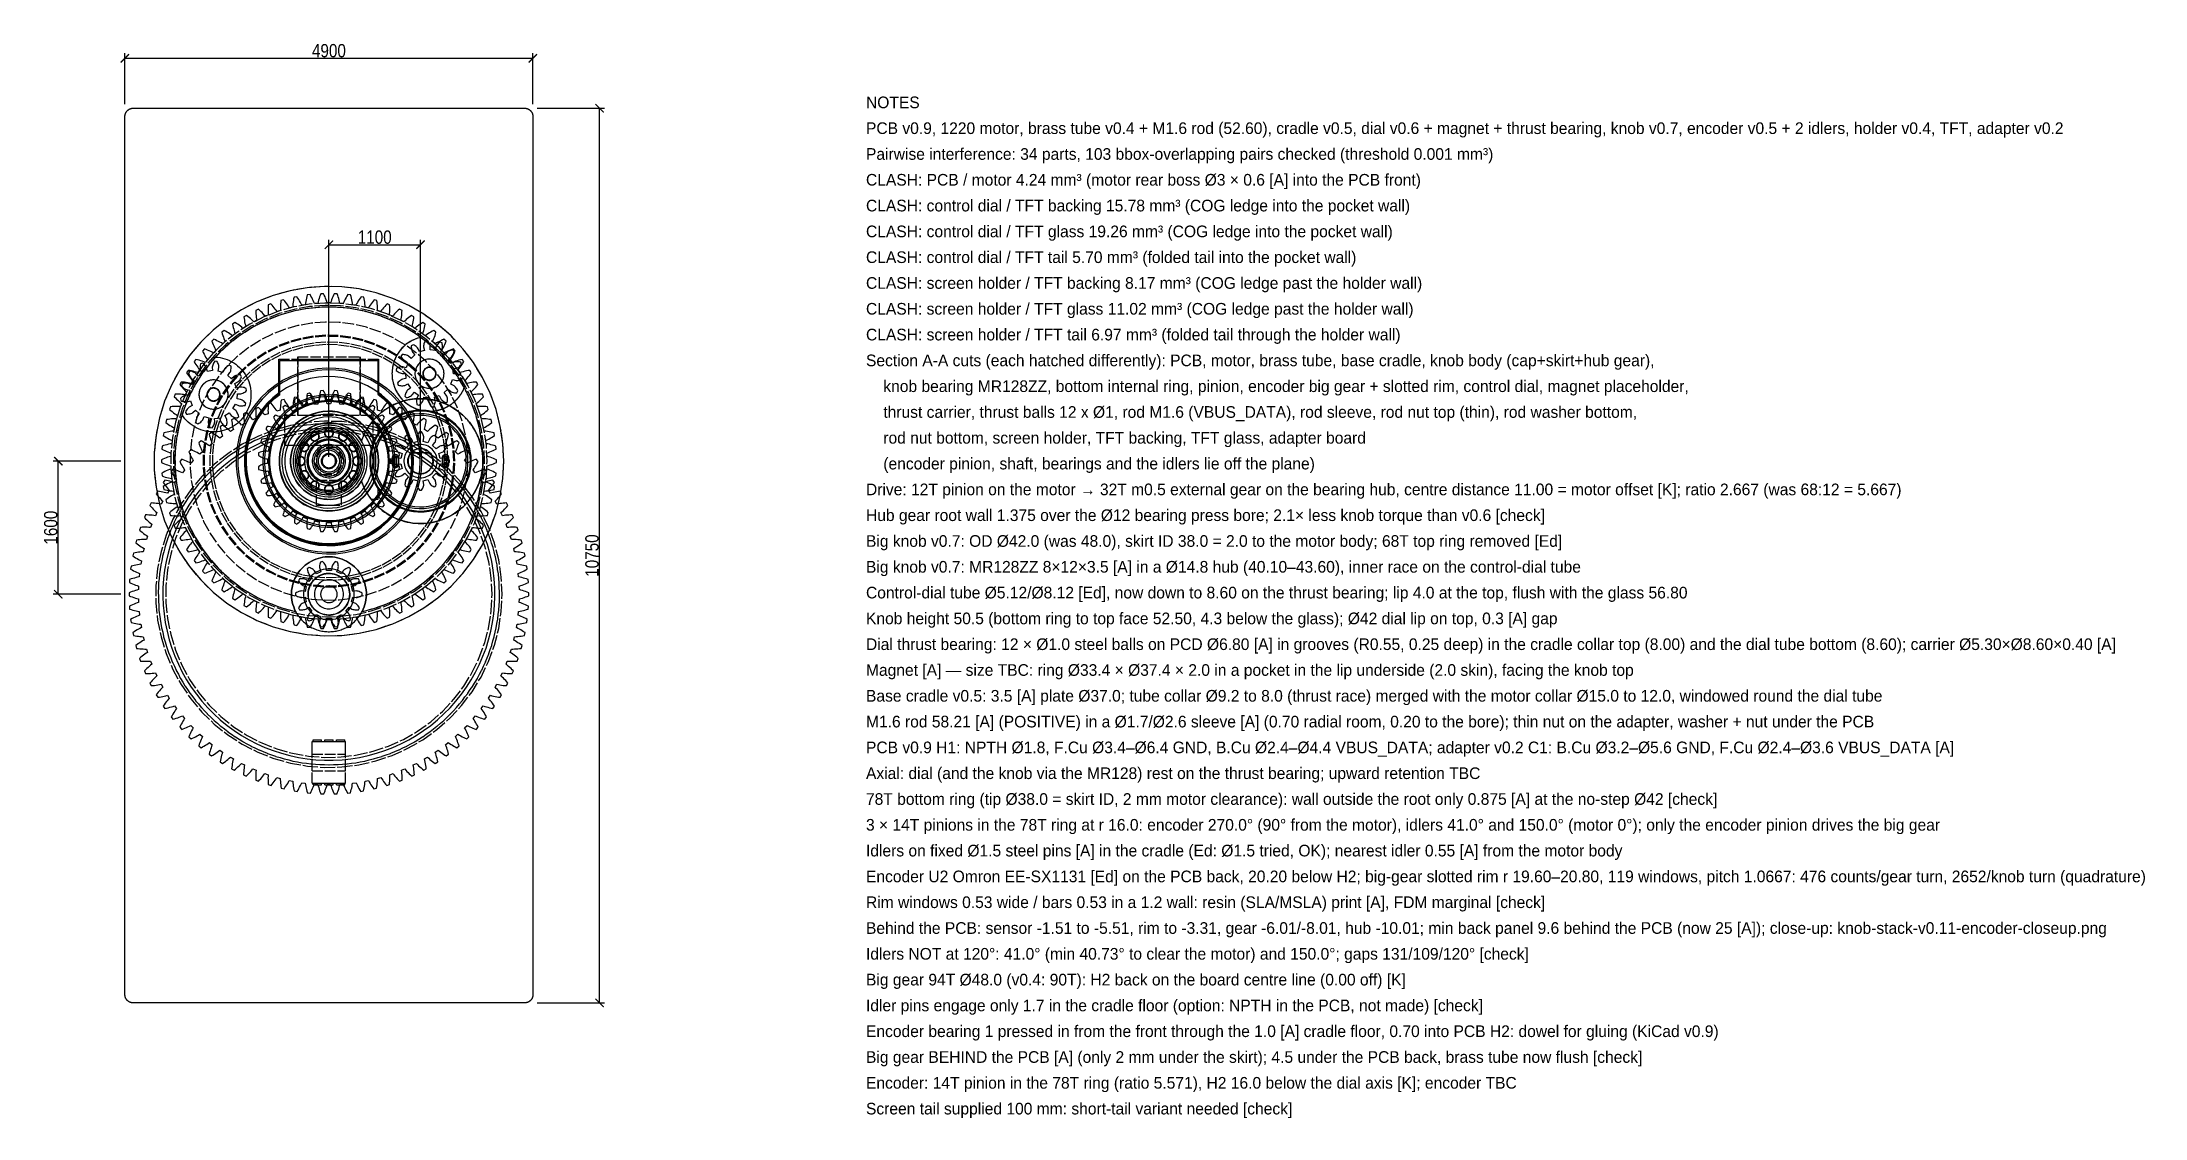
# Model space of a CAD drawing. Header units: millimetres. Extents: x -9 to 243, y -53 to 196.
# Drawn here: x -9.2 to 243.3, y 66.8 to 196 of the extents above; entities that cross this region are included whole.
import ezdxf

# ---------------------------------------------------------------- set-up
doc = ezdxf.new("R2010")
doc.units = ezdxf.units.MM
doc.linetypes.add('DASHED', pattern=[1.524, 1.27, -0.254])
for name, color, linetype in [('DIMS', 3, 'CONTINUOUS'), ('HIDDEN', 8, 'DASHED'), ('TEXT', 7, 'CONTINUOUS'), ('VISIBLE', 7, 'CONTINUOUS')]:
    doc.layers.add(name, color=color, linetype=linetype)
doc.styles.add('OpenSansCondensed-Light', font='OpenSansCondensed-Light.ttf')
doc.dimstyles.new('EZDXF', dxfattribs={"dimtxt": 0.25, "dimasz": 0.175, "dimexe": 0.375, "dimexo": 0.125, "dimgap": 0.1, "dimtad": 1, "dimlfac": 100, "dimzin": 12, "dimdsep": 46, "dimtxsty": 'OpenSansCondensed-Light', "dimblk": 'ARCHTICK', "dimcen": 2.5, "dimazin": 3, "dimtfac": 0.5, "dimtmove": 2, "dimatfit": 3})

msp = doc.modelspace()

# ---------------------------------------------------------------- texts
at = {"layer": 'TEXT'}
for s, p in [('NOTES', (89.75, 188.1)), ('PCB v0.9, 1220 motor, brass tube v0.4 + M1.6 rod (52.60), cradle v0.5, dial v0.6 + magnet + thrust bearing, knob v0.7, encoder v0.5 + 2 idlers, holder v0.4, TFT, adapter v0.2', (89.75, 185)), ('Pairwise interference: 34 parts, 103 bbox-overlapping pairs checked (threshold 0.001 mm³)', (89.75, 181.9)), ('CLASH: PCB / motor 4.24 mm³ (motor rear boss Ø3 × 0.6 [A] into the PCB front)', (89.75, 178.8)), ('CLASH: control dial / TFT backing 15.78 mm³ (COG ledge into the pocket wall)', (89.75, 175.7)), ('CLASH: control dial / TFT glass 19.26 mm³ (COG ledge into the pocket wall)', (89.75, 172.6)), ('CLASH: control dial / TFT tail 5.70 mm³ (folded tail into the pocket wall)', (89.75, 169.5)), ('CLASH: screen holder / TFT backing 8.17 mm³ (COG ledge past the holder wall)', (89.75, 166.4)), ('CLASH: screen holder / TFT glass 11.02 mm³ (COG ledge past the holder wall)', (89.75, 163.3)), ('CLASH: screen holder / TFT tail 6.97 mm³ (folded tail through the holder wall)', (89.75, 160.2)), ('Section A-A cuts (each hatched differently): PCB, motor, brass tube, base cradle, knob body (cap+skirt+hub gear),', (89.75, 157.1)), ('    knob bearing MR128ZZ, bottom internal ring, pinion, encoder big gear + slotted rim, control dial, magnet placeholder,', (89.75, 154)), ('    thrust carrier, thrust balls 12 x Ø1, rod M1.6 (VBUS_DATA), rod sleeve, rod nut top (thin), rod washer bottom,', (89.75, 150.9)), ('    rod nut bottom, screen holder, TFT backing, TFT glass, adapter board', (89.75, 147.8)), ('    (encoder pinion, shaft, bearings and the idlers lie off the plane)', (89.75, 144.7)), ('Drive: 12T pinion on the motor → 32T m0.5 external gear on the bearing hub, centre distance 11.00 = motor offset [K]; ratio 2.667 (was 68:12 = 5.667)', (89.75, 141.6)), ('Hub gear root wall 1.375 over the Ø12 bearing press bore; 2.1× less knob torque than v0.6 [check]', (89.75, 138.5)), ('Big knob v0.7: OD Ø42.0 (was 48.0), skirt ID 38.0 = 2.0 to the motor body; 68T top ring removed [Ed]', (89.75, 135.4)), ('Big knob v0.7: MR128ZZ 8×12×3.5 [A] in a Ø14.8 hub (40.10–43.60), inner race on the control-dial tube', (89.75, 132.3)), ('Control-dial tube Ø5.12/Ø8.12 [Ed], now down to 8.60 on the thrust bearing; lip 4.0 at the top, flush with the glass 56.80', (89.75, 129.2)), ('Knob height 50.5 (bottom ring to top face 52.50, 4.3 below the glass); Ø42 dial lip on top, 0.3 [A] gap', (89.75, 126.1)), ('Dial thrust bearing: 12 × Ø1.0 steel balls on PCD Ø6.80 [A] in grooves (R0.55, 0.25 deep) in the cradle collar top (8.00) and the dial tube bottom (8.60); carrier Ø5.30×Ø8.60×0.40 [A]', (89.75, 123)), ('Magnet [A] — size TBC: ring Ø33.4 × Ø37.4 × 2.0 in a pocket in the lip underside (2.0 skin), facing the knob top', (89.75, 119.9)), ('Base cradle v0.5: 3.5 [A] plate Ø37.0; tube collar Ø9.2 to 8.0 (thrust race) merged with the motor collar Ø15.0 to 12.0, windowed round the dial tube', (89.75, 116.8)), ('M1.6 rod 58.21 [A] (POSITIVE) in a Ø1.7/Ø2.6 sleeve [A] (0.70 radial room, 0.20 to the bore); thin nut on the adapter, washer + nut under the PCB', (89.75, 113.7)), ('PCB v0.9 H1: NPTH Ø1.8, F.Cu Ø3.4–Ø6.4 GND, B.Cu Ø2.4–Ø4.4 VBUS_DATA; adapter v0.2 C1: B.Cu Ø3.2–Ø5.6 GND, F.Cu Ø2.4–Ø3.6 VBUS_DATA [A]', (89.75, 110.6)), ('Axial: dial (and the knob via the MR128) rest on the thrust bearing; upward retention TBC', (89.75, 107.5)), ('78T bottom ring (tip Ø38.0 = skirt ID, 2 mm motor clearance): wall outside the root only 0.875 [A] at the no-step Ø42 [check]', (89.75, 104.4)), ('3 × 14T pinions in the 78T ring at r 16.0: encoder 270.0° (90° from the motor), idlers 41.0° and 150.0° (motor 0°); only the encoder pinion drives the big gear', (89.75, 101.3)), ('Idlers on fixed Ø1.5 steel pins [A] in the cradle (Ed: Ø1.5 tried, OK); nearest idler 0.55 [A] from the motor body', (89.75, 98.2)), ('Encoder U2 Omron EE-SX1131 [Ed] on the PCB back, 20.20 below H2; big-gear slotted rim r 19.60–20.80, 119 windows, pitch 1.0667: 476 counts/gear turn, 2652/knob turn (quadrature)', (89.75, 95.1)), ('Rim windows 0.53 wide / bars 0.53 in a 1.2 wall: resin (SLA/MSLA) print [A], FDM marginal [check]', (89.75, 92)), ('Behind the PCB: sensor -1.51 to -5.51, rim to -3.31, gear -6.01/-8.01, hub -10.01; min back panel 9.6 behind the PCB (now 25 [A]); close-up: knob-stack-v0.11-encoder-closeup.png', (89.75, 88.9)), ('Idlers NOT at 120°: 41.0° (min 40.73° to clear the motor) and 150.0°; gaps 131/109/120° [check]', (89.75, 85.8)), ('Big gear 94T Ø48.0 (v0.4: 90T): H2 back on the board centre line (0.00 off) [K]', (89.75, 82.7)), ('Idler pins engage only 1.7 in the cradle floor (option: NPTH in the PCB, not made) [check]', (89.75, 79.6)), ('Encoder bearing 1 pressed in from the front through the 1.0 [A] cradle floor, 0.70 into PCB H2: dowel for gluing (KiCad v0.9)', (89.75, 76.5)), ('Big gear BEHIND the PCB [A] (only 2 mm under the skirt); 4.5 under the PCB back, brass tube now flush [check]', (89.75, 73.4)), ('Encoder: 14T pinion in the 78T ring (ratio 5.571), H2 16.0 below the dial axis [K]; encoder TBC', (89.75, 70.3)), ('Screen tail supplied 100 mm: short-tail variant needed [check]', (89.75, 67.2))]:
    msp.add_text(s, height=1.4, dxfattribs=at).set_placement(p)

# ---------------------------------------------------------------- blocks, each defined once
blk = doc.blocks.new('_ARCHTICK')
at = {"color": 0, "linetype": 'BYBLOCK', "const_width": 0.15}
blk.add_lwpolyline([(-0.5, -0.5), (0.5, 0.5)], dxfattribs=at)

# ---------------------------------------------------------------- dimensions: what is measured, and where the dimension line sits
at = {"layer": 'DIMS'}
for base, p1, p2 in [((0.75, 194.1), (0.75, 188.1), (49.75, 188.1)), ((25.25, 171.7), (25.25, 145.7), (36.25, 145.7))]:
    msp.add_linear_dim(base=base, p1=p1, p2=p2, dimstyle='EZDXF', override={"dimtxt": 1.6, "dimasz": 1, "dimexe": 0.6, "dimexo": 0.5, "dimdec": 2}, dxfattribs=at).render()
for base, p1, p2 in [((57.75, 80.6), (49.75, 80.6), (49.75, 188.1)), ((-7.25, 129.7), (0.75, 129.7), (0.75, 145.7))]:
    msp.add_linear_dim(base=base, p1=p1, p2=p2, angle=90, dimstyle='EZDXF', override={"dimtxt": 1.6, "dimasz": 1, "dimexe": 0.6, "dimexo": 0.5, "dimdec": 2}, dxfattribs=at).render()

# ---------------------------------------------------------------- linework, layer by layer
at = {"layer": 'HIDDEN'}
for points in [[(0.75, 187.1), (0.75031, 187.12493), (0.75124, 187.14985), (0.7528, 187.17473), (0.75497, 187.19957), (0.75776, 187.22434), (0.76117, 187.24904), (0.76519, 187.27365), (0.76983, 187.29815), (0.77507, 187.32252), (0.78092, 187.34676), (0.78738, 187.37084), (0.79443, 187.39476), (0.80207, 187.41849), (0.81031, 187.44202), (0.81913, 187.46534), (0.82852, 187.48843), (0.83849, 187.51129), (0.84903, 187.53388), (0.86013, 187.55621), (0.87178, 187.57825), (0.88397, 187.6), (0.89671, 187.62144), (0.90997, 187.64255), (0.92376, 187.66332), (0.93806, 187.68374), (0.95287, 187.7038), (0.96817, 187.72349), (0.98396, 187.74279), (1.00022, 187.76169), (1.01695, 187.78017), (1.03413, 187.79824), (1.05176, 187.81587), (1.06983, 187.83305), (1.08831, 187.84978), (1.10721, 187.86604), (1.12651, 187.88183), (1.1462, 187.89713), (1.16626, 187.91194), (1.18668, 187.92624), (1.20745, 187.94003), (1.22856, 187.95329), (1.25, 187.96603), (1.27175, 187.97822), (1.29379, 187.98987), (1.31612, 188.00097), (1.33871, 188.01151), (1.36157, 188.02148), (1.38466, 188.03087), (1.40798, 188.03969), (1.43151, 188.04793), (1.45524, 188.05557), (1.47916, 188.06262), (1.50324, 188.06908), (1.52748, 188.07493), (1.55185, 188.08017), (1.57635, 188.08481), (1.60096, 188.08883), (1.62566, 188.09224), (1.65043, 188.09503), (1.67527, 188.0972), (1.70015, 188.09876), (1.72507, 188.09969), (1.75, 188.1)], [(0.75, 81.6), (0.75, 187.1)], [(1.75, 188.1), (48.75, 188.1)], [(48.75, 188.1), (48.77493, 188.09969), (48.79985, 188.09876), (48.82473, 188.0972), (48.84957, 188.09503), (48.87434, 188.09224), (48.89904, 188.08883), (48.92365, 188.08481), (48.94815, 188.08017), (48.97252, 188.07493), (48.99676, 188.06908), (49.02084, 188.06262), (49.04476, 188.05557), (49.06849, 188.04793), (49.09202, 188.03969), (49.11534, 188.03087), (49.13843, 188.02148), (49.16129, 188.01151), (49.18388, 188.00097), (49.20621, 187.98987), (49.22825, 187.97822), (49.25, 187.96603), (49.27143, 187.95329), (49.29255, 187.94003), (49.31332, 187.92624), (49.33374, 187.91194), (49.3538, 187.89713), (49.37349, 187.88183), (49.39279, 187.86604), (49.41169, 187.84978), (49.43017, 187.83305), (49.44824, 187.81587), (49.46587, 187.79824), (49.48305, 187.78017), (49.49978, 187.76169), (49.51604, 187.74279), (49.53183, 187.72349), (49.54713, 187.7038), (49.56194, 187.68374), (49.57624, 187.66332), (49.59003, 187.64255), (49.60329, 187.62143), (49.61603, 187.6), (49.62822, 187.57825), (49.63987, 187.55621), (49.65097, 187.53388), (49.66151, 187.51129), (49.67148, 187.48843), (49.68087, 187.46534), (49.68969, 187.44202), (49.69793, 187.41849), (49.70557, 187.39476), (49.71262, 187.37084), (49.71908, 187.34676), (49.72493, 187.32252), (49.73017, 187.29815), (49.73481, 187.27365), (49.73883, 187.24904), (49.74224, 187.22434), (49.74503, 187.19957), (49.7472, 187.17473), (49.74876, 187.14985), (49.74969, 187.12493), (49.75, 187.1)], [(49.75, 187.1), (49.75, 81.6)], [(46.25, 145.7), (46.14565, 147.79092), (45.83362, 149.86107), (45.31703, 151.88986), (44.601, 153.85713), (43.69265, 155.74333), (42.60101, 157.52972), (41.33693, 159.19854), (39.91297, 160.7332), (38.34329, 162.11846), (36.64347, 163.34054), (34.83042, 164.38731), (32.92216, 165.24835), (30.93765, 165.91511), (28.89661, 166.38096), (26.81933, 166.64128), (24.72646, 166.69347), (22.63878, 166.53702), (20.57706, 166.17349), (18.56178, 165.60647), (16.61297, 164.84162), (14.75, 163.88653), (12.99138, 162.7507), (11.3546, 161.44541), (9.85591, 159.98363), (8.51022, 158.37989), (7.33089, 156.65014), (6.32965, 154.81156), (5.51645, 152.88242), (4.89938, 150.88191), (4.48455, 148.82989), (4.2761, 146.74676), (4.2761, 144.65324), (4.48455, 142.57011), (4.89938, 140.51809), (5.51645, 138.51758), (6.32965, 136.58844), (7.33089, 134.74986), (8.51022, 133.02011), (9.85591, 131.41637), (11.3546, 129.95459), (12.99138, 128.6493), (14.75, 127.51347), (16.61297, 126.55838), (18.56178, 125.79353), (20.57706, 125.22651), (22.63878, 124.86298), (24.72646, 124.70653), (26.81933, 124.75872), (28.89661, 125.01904), (30.93765, 125.48489), (32.92216, 126.15165), (34.83042, 127.01269), (36.64347, 128.05946), (38.34329, 129.28154), (39.91297, 130.6668), (41.33693, 132.20146), (42.60101, 133.87028), (43.69265, 135.65667), (44.601, 137.54287), (45.31703, 139.51014), (45.83362, 141.53893), (46.14565, 143.60908), (46.25, 145.7)], [(46.25, 145.7), (46.14565, 147.79092), (45.83362, 149.86107), (45.31703, 151.88986), (44.601, 153.85713), (43.69265, 155.74333), (42.60101, 157.52972), (41.33693, 159.19854), (39.91297, 160.7332), (38.34329, 162.11846), (36.64347, 163.34054), (34.83042, 164.38731), (32.92216, 165.24835), (30.93765, 165.91511), (28.89661, 166.38096), (26.81933, 166.64128), (24.72646, 166.69347), (22.63878, 166.53702), (20.57706, 166.17349), (18.56178, 165.60647), (16.61297, 164.84162), (14.75, 163.88653), (12.99138, 162.7507), (11.3546, 161.44541), (9.85591, 159.98363), (8.51022, 158.37989), (7.33089, 156.65014), (6.32965, 154.81156), (5.51645, 152.88242), (4.89938, 150.88191), (4.48455, 148.82989), (4.2761, 146.74676), (4.2761, 144.65324), (4.48455, 142.57011), (4.89938, 140.51809), (5.51645, 138.51758), (6.32965, 136.58844), (7.33089, 134.74986), (8.51022, 133.02011), (9.85591, 131.41637), (11.3546, 129.95459), (12.99138, 128.6493), (14.75, 127.51347), (16.61297, 126.55838), (18.56178, 125.79353), (20.57706, 125.22651), (22.63878, 124.86298), (24.72646, 124.70653), (26.81933, 124.75872), (28.89661, 125.01904), (30.93765, 125.48489), (32.92216, 126.15165), (34.83042, 127.01269), (36.64347, 128.05946), (38.34329, 129.28154), (39.91297, 130.6668), (41.33693, 132.20146), (42.60101, 133.87028), (43.69265, 135.65667), (44.601, 137.54287), (45.31703, 139.51014), (45.83362, 141.53893), (46.14565, 143.60908), (46.25, 145.7)], [(46.25, 145.7), (46.14565, 147.79092), (45.83362, 149.86107), (45.31703, 151.88986), (44.601, 153.85713), (43.69265, 155.74333), (42.60101, 157.52972), (41.33693, 159.19854), (39.91297, 160.7332), (38.34329, 162.11846), (36.64347, 163.34054), (34.83042, 164.38731), (32.92216, 165.24835), (30.93765, 165.91511), (28.89661, 166.38096), (26.81933, 166.64128), (24.72646, 166.69347), (22.63878, 166.53702), (20.57706, 166.17349), (18.56178, 165.60647), (16.61297, 164.84162), (14.75, 163.88653), (12.99138, 162.7507), (11.3546, 161.44541), (9.85591, 159.98363), (8.51022, 158.37989), (7.33089, 156.65014), (6.32965, 154.81156), (5.51645, 152.88242), (4.89938, 150.88191), (4.48455, 148.82989), (4.2761, 146.74676), (4.2761, 144.65324), (4.48455, 142.57011), (4.89938, 140.51809), (5.51645, 138.51758), (6.32965, 136.58844), (7.33089, 134.74986), (8.51022, 133.02011), (9.85591, 131.41637), (11.3546, 129.95459), (12.99138, 128.6493), (14.75, 127.51347), (16.61297, 126.55838), (18.56178, 125.79353), (20.57706, 125.22651), (22.63878, 124.86298), (24.72646, 124.70653), (26.81933, 124.75872), (28.89661, 125.01904), (30.93765, 125.48489), (32.92216, 126.15165), (34.83042, 127.01269), (36.64347, 128.05946), (38.34329, 129.28154), (39.91297, 130.6668), (41.33693, 132.20146), (42.60101, 133.87028), (43.69265, 135.65667), (44.601, 137.54287), (45.31703, 139.51014), (45.83362, 141.53893), (46.14565, 143.60908), (46.25, 145.7)], [(46.25, 145.7), (46.14565, 147.79092), (45.83362, 149.86107), (45.31703, 151.88986), (44.601, 153.85713), (43.69265, 155.74333), (42.60101, 157.52972), (41.33693, 159.19854), (39.91297, 160.7332), (38.34329, 162.11846), (36.64347, 163.34054), (34.83042, 164.38731), (32.92216, 165.24835), (30.93765, 165.91511), (28.89661, 166.38096), (26.81933, 166.64128), (24.72646, 166.69347), (22.63878, 166.53702), (20.57706, 166.17349), (18.56178, 165.60647), (16.61297, 164.84162), (14.75, 163.88653), (12.99138, 162.7507), (11.3546, 161.44541), (9.85591, 159.98363), (8.51022, 158.37989), (7.33089, 156.65014), (6.32965, 154.81156), (5.51645, 152.88242), (4.89938, 150.88191), (4.48455, 148.82989), (4.2761, 146.74676), (4.2761, 144.65324), (4.48455, 142.57011), (4.89938, 140.51809), (5.51645, 138.51758), (6.32965, 136.58844), (7.33089, 134.74986), (8.51022, 133.02011), (9.85591, 131.41637), (11.3546, 129.95459), (12.99138, 128.6493), (14.75, 127.51347), (16.61297, 126.55838), (18.56178, 125.79353), (20.57706, 125.22651), (22.63878, 124.86298), (24.72646, 124.70653), (26.81933, 124.75872), (28.89661, 125.01904), (30.93765, 125.48489), (32.92216, 126.15165), (34.83042, 127.01269), (36.64347, 128.05946), (38.34329, 129.28154), (39.91297, 130.6668), (41.33693, 132.20146), (42.60101, 133.87028), (43.69265, 135.65667), (44.601, 137.54287), (45.31703, 139.51014), (45.83362, 141.53893), (46.14565, 143.60908), (46.25, 145.7)], [(46.25, 145.7), (46.14565, 147.79092), (45.83362, 149.86107), (45.31703, 151.88986), (44.601, 153.85713), (43.69265, 155.74333), (42.60101, 157.52972), (41.33693, 159.19854), (39.91297, 160.7332), (38.34329, 162.11846), (36.64347, 163.34054), (34.83042, 164.38731), (32.92216, 165.24835), (30.93765, 165.91511), (28.89661, 166.38096), (26.81933, 166.64128), (24.72646, 166.69347), (22.63878, 166.53702), (20.57706, 166.17349), (18.56178, 165.60647), (16.61297, 164.84162), (14.75, 163.88653), (12.99138, 162.7507), (11.3546, 161.44541), (9.85591, 159.98363), (8.51022, 158.37989), (7.33089, 156.65014), (6.32965, 154.81156), (5.51645, 152.88242), (4.89938, 150.88191), (4.48455, 148.82989), (4.2761, 146.74676), (4.2761, 144.65324), (4.48455, 142.57011), (4.89938, 140.51809), (5.51645, 138.51758), (6.32965, 136.58844), (7.33089, 134.74986), (8.51022, 133.02011), (9.85591, 131.41637), (11.3546, 129.95459), (12.99138, 128.6493), (14.75, 127.51347), (16.61297, 126.55838), (18.56178, 125.79353), (20.57706, 125.22651), (22.63878, 124.86298), (24.72646, 124.70653), (26.81933, 124.75872), (28.89661, 125.01904), (30.93765, 125.48489), (32.92216, 126.15165), (34.83042, 127.01269), (36.64347, 128.05946), (38.34329, 129.28154), (39.91297, 130.6668), (41.33693, 132.20146), (42.60101, 133.87028), (43.69265, 135.65667), (44.601, 137.54287), (45.31703, 139.51014), (45.83362, 141.53893), (46.14565, 143.60908), (46.25, 145.7)], [(44.25, 145.7), (44.15558, 147.59179), (43.87328, 149.46478), (43.40588, 151.30035), (42.75805, 153.08026), (41.93621, 154.78683), (40.94854, 156.40308), (39.80484, 157.91296), (38.5165, 159.30147), (37.09631, 160.5548), (35.55838, 161.66049), (33.918, 162.60756), (32.19148, 163.3866), (30.39597, 163.98986), (28.54932, 164.41135), (26.66987, 164.64687), (24.77632, 164.69409), (22.88747, 164.55254), (21.0221, 164.22363), (19.19875, 163.71062), (17.43555, 163.01861), (15.75, 162.15448), (14.15887, 161.12682), (12.67797, 159.94584), (11.32201, 158.62328), (10.10448, 157.17228), (9.03747, 155.60727), (8.13159, 153.94379), (7.39584, 152.19838), (6.83753, 150.38839), (6.46221, 148.5318), (6.27362, 146.64707), (6.27362, 144.75293), (6.46221, 142.8682), (6.83753, 141.01161), (7.39584, 139.20162), (8.13159, 137.45621), (9.03747, 135.79273), (10.10448, 134.22772), (11.32201, 132.77672), (12.67797, 131.45416), (14.15887, 130.27318), (15.75, 129.24552), (17.43555, 128.38139), (19.19875, 127.68938), (21.0221, 127.17637), (22.88747, 126.84746), (24.77632, 126.70591), (26.66987, 126.75313), (28.54932, 126.98865), (30.39597, 127.41014), (32.19148, 128.0134), (33.918, 128.79244), (35.55838, 129.73951), (37.09631, 130.8452), (38.5165, 132.09853), (39.80484, 133.48704), (40.94854, 134.99692), (41.93621, 136.61317), (42.75805, 138.31974), (43.40588, 140.09965), (43.87328, 141.93522), (44.15558, 143.80821), (44.25, 145.7)], [(44.25, 145.7), (44.15558, 147.59179), (43.87328, 149.46478), (43.40588, 151.30035), (42.75805, 153.08026), (41.93621, 154.78683), (40.94854, 156.40308), (39.80484, 157.91296), (38.5165, 159.30147), (37.09631, 160.5548), (35.55838, 161.66049), (33.918, 162.60756), (32.19148, 163.3866), (30.39597, 163.98986), (28.54932, 164.41135), (26.66987, 164.64687), (24.77632, 164.69409), (22.88747, 164.55254), (21.0221, 164.22363), (19.19875, 163.71062), (17.43555, 163.01861), (15.75, 162.15448), (14.15887, 161.12682), (12.67797, 159.94584), (11.32201, 158.62328), (10.10448, 157.17228), (9.03747, 155.60727), (8.13159, 153.94379), (7.39584, 152.19838), (6.83753, 150.38839), (6.46221, 148.5318), (6.27362, 146.64707), (6.27362, 144.75293), (6.46221, 142.8682), (6.83753, 141.01161), (7.39584, 139.20162), (8.13159, 137.45621), (9.03747, 135.79273), (10.10448, 134.22772), (11.32201, 132.77672), (12.67797, 131.45416), (14.15887, 130.27318), (15.75, 129.24552), (17.43555, 128.38139), (19.19875, 127.68938), (21.0221, 127.17637), (22.88747, 126.84746), (24.77632, 126.70591), (26.66987, 126.75313), (28.54932, 126.98865), (30.39597, 127.41014), (32.19148, 128.0134), (33.918, 128.79244), (35.55838, 129.73951), (37.09631, 130.8452), (38.5165, 132.09853), (39.80484, 133.48704), (40.94854, 134.99692), (41.93621, 136.61317), (42.75805, 138.31974), (43.40588, 140.09965), (43.87328, 141.93522), (44.15558, 143.80821), (44.25, 145.7)], [(43.95, 145.7), (43.85708, 147.56192), (43.57923, 149.40533), (43.11921, 151.21192), (42.48161, 152.96373), (41.67274, 154.64335), (40.70067, 156.23409), (39.57503, 157.72013), (38.30703, 159.08671), (36.90926, 160.32025), (35.39562, 161.40848), (33.78114, 162.3406), (32.08188, 163.10734), (30.31472, 163.70107), (28.49722, 164.1159), (26.64745, 164.34771), (24.7838, 164.39419), (22.92477, 164.25487), (21.08886, 163.93115), (19.2943, 163.42624), (17.55893, 162.74516), (15.9, 161.89468), (14.33399, 160.88324), (12.87647, 159.72091), (11.54193, 158.41923), (10.34362, 156.99114), (9.29346, 155.45084), (8.40188, 153.81363), (7.67775, 152.09578), (7.12825, 150.31436), (6.75886, 148.48709), (6.57325, 146.63212), (6.57325, 144.76788), (6.75886, 142.91291), (7.12825, 141.08564), (7.67775, 139.30422), (8.40188, 137.58637), (9.29346, 135.94916), (10.34362, 134.40886), (11.54193, 132.98077), (12.87647, 131.67909), (14.33399, 130.51676), (15.9, 129.50532), (17.55893, 128.65484), (19.2943, 127.97376), (21.08886, 127.46885), (22.92477, 127.14513), (24.7838, 127.00581), (26.64745, 127.05229), (28.49722, 127.2841), (30.31472, 127.69893), (32.08188, 128.29266), (33.78114, 129.0594), (35.39562, 129.99152), (36.90926, 131.07975), (38.30703, 132.31329), (39.57503, 133.67987), (40.70067, 135.16591), (41.67274, 136.75665), (42.48161, 138.43627), (43.11921, 140.18808), (43.57923, 141.99467), (43.85708, 143.83808), (43.95, 145.7)], [(43.95, 145.7), (43.85708, 147.56192), (43.57923, 149.40533), (43.11921, 151.21192), (42.48161, 152.96373), (41.67274, 154.64335), (40.70067, 156.23409), (39.57503, 157.72013), (38.30703, 159.08671), (36.90926, 160.32025), (35.39562, 161.40848), (33.78114, 162.3406), (32.08188, 163.10734), (30.31472, 163.70107), (28.49722, 164.1159), (26.64745, 164.34771), (24.7838, 164.39419), (22.92477, 164.25487), (21.08886, 163.93115), (19.2943, 163.42624), (17.55893, 162.74516), (15.9, 161.89468), (14.33399, 160.88324), (12.87647, 159.72091), (11.54193, 158.41923), (10.34362, 156.99114), (9.29346, 155.45084), (8.40188, 153.81363), (7.67775, 152.09578), (7.12825, 150.31436), (6.75886, 148.48709), (6.57325, 146.63212), (6.57325, 144.76788), (6.75886, 142.91291), (7.12825, 141.08564), (7.67775, 139.30422), (8.40188, 137.58637), (9.29346, 135.94916), (10.34362, 134.40886), (11.54193, 132.98077), (12.87647, 131.67909), (14.33399, 130.51676), (15.9, 129.50532), (17.55893, 128.65484), (19.2943, 127.97376), (21.08886, 127.46885), (22.92477, 127.14513), (24.7838, 127.00581), (26.64745, 127.05229), (28.49722, 127.2841), (30.31472, 127.69893), (32.08188, 128.29266), (33.78114, 129.0594), (35.39562, 129.99152), (36.90926, 131.07975), (38.30703, 132.31329), (39.57503, 133.67987), (40.70067, 135.16591), (41.67274, 136.75665), (42.48161, 138.43627), (43.11921, 140.18808), (43.57923, 141.99467), (43.85708, 143.83808), (43.95, 145.7)], [(43.95, 145.7), (43.85708, 147.56192), (43.57923, 149.40533), (43.11921, 151.21192), (42.48161, 152.96373), (41.67274, 154.64335), (40.70067, 156.23409), (39.57503, 157.72013), (38.30703, 159.08671), (36.90926, 160.32025), (35.39562, 161.40848), (33.78114, 162.3406), (32.08188, 163.10734), (30.31472, 163.70107), (28.49722, 164.1159), (26.64745, 164.34771), (24.7838, 164.39419), (22.92477, 164.25487), (21.08886, 163.93115), (19.2943, 163.42624), (17.55893, 162.74516), (15.9, 161.89468), (14.33399, 160.88324), (12.87647, 159.72091), (11.54193, 158.41923), (10.34362, 156.99114), (9.29346, 155.45084), (8.40188, 153.81363), (7.67775, 152.09578), (7.12825, 150.31436), (6.75886, 148.48709), (6.57325, 146.63212), (6.57325, 144.76788), (6.75886, 142.91291), (7.12825, 141.08564), (7.67775, 139.30422), (8.40188, 137.58637), (9.29346, 135.94916), (10.34362, 134.40886), (11.54193, 132.98077), (12.87647, 131.67909), (14.33399, 130.51676), (15.9, 129.50532), (17.55893, 128.65484), (19.2943, 127.97376), (21.08886, 127.46885), (22.92477, 127.14513), (24.7838, 127.00581), (26.64745, 127.05229), (28.49722, 127.2841), (30.31472, 127.69893), (32.08188, 128.29266), (33.78114, 129.0594), (35.39562, 129.99152), (36.90926, 131.07975), (38.30703, 132.31329), (39.57503, 133.67987), (40.70067, 135.16591), (41.67274, 136.75665), (42.48161, 138.43627), (43.11921, 140.18808), (43.57923, 141.99467), (43.85708, 143.83808), (43.95, 145.7)], [(43.95, 145.7), (43.85708, 147.56192), (43.57923, 149.40533), (43.11921, 151.21192), (42.48161, 152.96373), (41.67274, 154.64335), (40.70067, 156.23409), (39.57503, 157.72013), (38.30703, 159.08671), (36.90926, 160.32025), (35.39562, 161.40848), (33.78114, 162.3406), (32.08188, 163.10734), (30.31472, 163.70107), (28.49722, 164.1159), (26.64745, 164.34771), (24.7838, 164.39419), (22.92477, 164.25487), (21.08886, 163.93115), (19.2943, 163.42624), (17.55893, 162.74516), (15.9, 161.89468), (14.33399, 160.88324), (12.87647, 159.72091), (11.54193, 158.41923), (10.34362, 156.99114), (9.29346, 155.45084), (8.40188, 153.81363), (7.67775, 152.09578), (7.12825, 150.31436), (6.75886, 148.48709), (6.57325, 146.63212), (6.57325, 144.76788), (6.75886, 142.91291), (7.12825, 141.08564), (7.67775, 139.30422), (8.40188, 137.58637), (9.29346, 135.94916), (10.34362, 134.40886), (11.54193, 132.98077), (12.87647, 131.67909), (14.33399, 130.51676), (15.9, 129.50532), (17.55893, 128.65484), (19.2943, 127.97376), (21.08886, 127.46885), (22.92477, 127.14513), (24.7838, 127.00581), (26.64745, 127.05229), (28.49722, 127.2841), (30.31472, 127.69893), (32.08188, 128.29266), (33.78114, 129.0594), (35.39562, 129.99152), (36.90926, 131.07975), (38.30703, 132.31329), (39.57503, 133.67987), (40.70067, 135.16591), (41.67274, 136.75665), (42.48161, 138.43627), (43.11921, 140.18808), (43.57923, 141.99467), (43.85708, 143.83808), (43.95, 145.7)], [(29.24951, 127.6375), (30.90637, 128.08593), (32.51453, 128.68599), (34.06016, 129.43251), (35.52994, 130.31908), (36.91123, 131.33805), (38.19213, 132.48065), (39.36162, 133.73705), (40.40963, 135.09644), (41.32714, 136.54711), (42.10625, 138.07657), (42.74026, 139.67165), (43.22369, 141.31864), (43.5524, 143.00333), (43.72356, 144.71125), (43.73568, 146.42767), (43.58867, 148.13783), (43.2838, 149.827), (42.82368, 151.48065), (42.21227, 153.08453), (41.45485, 154.62485), (40.55792, 156.08833), (39.52922, 157.46239), (38.3776, 158.73519), (37.11296, 159.89578), (35.74621, 160.93416), (34.2891, 161.8414), (32.75417, 162.60968), (31.15465, 163.2324), (29.50429, 163.70419), (27.81731, 164.021), (26.10823, 164.18008), (24.39177, 164.18008), (22.68269, 164.021), (20.99571, 163.70419), (19.34535, 163.2324), (17.74583, 162.60968), (16.2109, 161.8414), (14.75379, 160.93416), (13.38704, 159.89578), (12.1224, 158.73519), (10.97078, 157.46239), (9.94208, 156.08833), (9.04515, 154.62485), (8.28773, 153.08453), (7.67632, 151.48065), (7.2162, 149.827), (6.91133, 148.13783), (6.76432, 146.42767), (6.77644, 144.71125), (6.9476, 143.00333), (7.27631, 141.31864), (7.75974, 139.67165), (8.39375, 138.07657), (9.17286, 136.54711), (10.09037, 135.09644), (11.13838, 133.73705), (12.30787, 132.48065), (13.58877, 131.33805), (14.97006, 130.31908), (16.43984, 129.43251), (17.98547, 128.68599), (19.59363, 128.08593), (21.25049, 127.6375)], [(36.25803, 160.56854), (35.90895, 160.82074), (35.55409, 161.06475), (35.19365, 161.30044), (34.82783, 161.52767), (34.45681, 161.74633), (34.0808, 161.95629), (33.70001, 162.15744), (33.31464, 162.34967), (32.9249, 162.53288), (32.531, 162.70697), (32.13316, 162.87184), (31.73158, 163.02741), (31.32649, 163.17359), (30.91811, 163.3103), (30.50666, 163.43746), (30.09236, 163.55501), (29.67544, 163.66289), (29.25611, 163.76104), (28.83462, 163.84939), (28.41118, 163.92792), (27.98603, 163.99656), (27.5594, 164.05529), (27.13152, 164.10407), (26.70262, 164.14288), (26.27293, 164.1717), (25.84268, 164.1905), (25.41212, 164.19929), (24.98146, 164.19805), (24.55096, 164.18679), (24.12083, 164.16551), (23.69131, 164.13422), (23.26264, 164.09294), (22.83504, 164.0417), (22.40876, 163.98052), (21.98401, 163.90943), (21.56103, 163.82847), (21.14005, 163.73769), (20.7213, 163.63714), (20.305, 163.52686), (19.89139, 163.40693), (19.48067, 163.2774), (19.07309, 163.13834), (18.66885, 162.98984), (18.26817, 162.83196), (17.87128, 162.6648), (17.47839, 162.48845), (17.08971, 162.303), (16.70545, 162.10856), (16.32582, 161.90522), (15.95103, 161.6931), (15.58128, 161.47231), (15.21676, 161.24298), (14.85769, 161.00522), (14.50424, 160.75917), (14.15662, 160.50496), (13.81501, 160.24273), (13.4796, 159.97262), (13.15056, 159.69477), (12.82808, 159.40934), (12.51233, 159.11648), (12.20349, 158.81635), (11.90171, 158.50911), (11.60717, 158.19493)], [(17.94553, 164.25124), (17.94213, 164.04823)], [(17.94553, 164.25124), (17.94213, 164.04823)], [(17.9543, 164.45602), (17.94553, 164.25124)], [(17.9543, 164.45602), (17.94553, 164.25124)], [(18.27337, 164.57703), (17.9543, 164.45602)], [(18.27337, 164.57703), (17.9543, 164.45602)], [(18.41572, 164.42956), (18.27337, 164.57703)], [(18.41572, 164.42956), (18.27337, 164.57703)], [(18.55289, 164.27986), (18.41572, 164.42956)], [(18.55289, 164.27986), (18.41572, 164.42956)], [(18.68465, 164.1279), (18.55289, 164.27986)], [(18.68465, 164.1279), (18.55289, 164.27986)], [(19.42011, 164.17709), (19.41832, 163.97982)], [(19.42011, 164.17709), (19.41832, 163.97982)], [(19.4282, 164.37614), (19.42011, 164.17709)], [(19.4282, 164.37614), (19.42011, 164.17709)], [(19.44224, 164.57677), (19.4282, 164.37614)], [(19.44224, 164.57677), (19.4282, 164.37614)], [(19.46198, 164.77885), (19.44224, 164.57677)], [(19.46198, 164.77885), (19.44224, 164.57677)], [(19.48719, 164.98226), (19.46198, 164.77885)], [(19.48719, 164.98226), (19.46198, 164.77885)], [(19.81496, 165.0772), (19.48719, 164.98226)], [(19.81496, 165.0772), (19.48719, 164.98226)], [(19.94499, 164.91876), (19.81496, 165.0772)], [(19.94499, 164.91876), (19.81496, 165.0772)], [(20.06967, 164.75851), (19.94499, 164.91876)], [(20.06967, 164.75851), (19.94499, 164.91876)], [(20.18877, 164.59644), (20.06967, 164.75851)], [(20.18877, 164.59644), (20.06967, 164.75851)], [(20.30199, 164.43253), (20.18877, 164.59644)], [(20.30199, 164.43253), (20.18877, 164.59644)], [(20.40894, 164.26675), (20.30199, 164.43253)], [(20.40894, 164.26675), (20.30199, 164.43253)], [(20.50911, 164.09902), (20.40894, 164.26675)], [(20.50911, 164.09902), (20.40894, 164.26675)], [(20.8974, 164.19473), (20.50911, 164.09902)], [(20.8974, 164.19473), (20.50911, 164.09902)], [(20.90815, 164.3898), (20.8974, 164.19473)], [(20.90815, 164.3898), (20.8974, 164.19473)], [(20.9258, 164.58629), (20.90815, 164.3898)], [(20.9258, 164.58629), (20.90815, 164.3898)], [(20.94988, 164.78404), (20.9258, 164.58629)], [(20.94988, 164.78404), (20.9258, 164.58629)], [(20.98003, 164.98289), (20.94988, 164.78404)], [(20.98003, 164.98289), (20.94988, 164.78404)], [(21.01595, 165.18273), (20.98003, 164.98289)], [(21.01595, 165.18273), (20.98003, 164.98289)], [(21.05745, 165.38345), (21.01595, 165.18273)], [(21.05745, 165.38345), (21.01595, 165.18273)], [(21.3918, 165.45171), (21.05745, 165.38345)], [(21.3918, 165.45171), (21.05745, 165.38345)], [(21.50866, 165.28332), (21.3918, 165.45171)], [(21.50866, 165.28332), (21.3918, 165.45171)], [(21.62004, 165.11355), (21.50866, 165.28332)], [(21.62004, 165.11355), (21.50866, 165.28332)], [(21.72571, 164.94242), (21.62004, 165.11355)], [(21.72571, 164.94242), (21.62004, 165.11355)], [(21.82538, 164.76994), (21.72571, 164.94242)], [(21.82538, 164.76994), (21.72571, 164.94242)], [(21.91864, 164.59609), (21.82538, 164.76994)], [(21.91864, 164.59609), (21.82538, 164.76994)], [(22.00499, 164.42084), (21.91864, 164.59609)], [(22.00499, 164.42084), (21.91864, 164.59609)], [(22.39972, 164.48499), (22.00499, 164.42084)], [(22.39972, 164.48499), (22.00499, 164.42084)], [(22.42613, 164.67856), (22.39972, 164.48499)], [(22.42613, 164.67856), (22.39972, 164.48499)], [(22.45954, 164.873), (22.42613, 164.67856)], [(22.45954, 164.873), (22.42613, 164.67856)], [(22.49945, 165.06817), (22.45954, 164.873)], [(22.49945, 165.06817), (22.45954, 164.873)], [(22.5455, 165.26395), (22.49945, 165.06817)], [(22.5455, 165.26395), (22.49945, 165.06817)], [(22.59739, 165.46025), (22.5455, 165.26395)], [(22.59739, 165.46025), (22.5455, 165.26395)], [(22.65491, 165.65698), (22.59739, 165.46025)], [(22.65491, 165.65698), (22.59739, 165.46025)], [(22.99367, 165.69811), (22.65491, 165.65698)], [(22.99367, 165.69811), (22.65491, 165.65698)], [(23.09659, 165.52087), (22.99367, 165.69811)], [(23.09659, 165.52087), (22.99367, 165.69811)], [(23.19395, 165.34269), (23.09659, 165.52087)], [(23.19395, 165.34269), (23.09659, 165.52087)], [(23.28551, 165.16361), (23.19395, 165.34269)], [(23.28551, 165.16361), (23.19395, 165.34269)], [(23.37097, 164.98367), (23.28551, 165.16361)], [(23.37097, 164.98367), (23.28551, 165.16361)], [(23.44995, 164.80288), (23.37097, 164.98367)], [(23.44995, 164.80288), (23.37097, 164.98367)], [(23.52191, 164.62125), (23.44995, 164.80288)], [(23.52191, 164.62125), (23.44995, 164.80288)], [(23.92053, 164.65343), (23.52191, 164.62125)], [(23.92053, 164.65343), (23.52191, 164.62125)], [(23.96243, 164.84425), (23.92053, 164.65343)], [(23.96243, 164.84425), (23.92053, 164.65343)], [(24.01137, 165.03537), (23.96243, 164.84425)], [(24.01137, 165.03537), (23.96243, 164.84425)], [(24.06686, 165.22669), (24.01137, 165.03537)], [(24.06686, 165.22669), (24.01137, 165.03537)], [(24.12851, 165.41813), (24.06686, 165.22669)], [(24.12851, 165.41813), (24.06686, 165.22669)], [(24.19603, 165.60962), (24.12851, 165.41813)], [(24.19603, 165.60962), (24.12851, 165.41813)], [(24.26919, 165.80109), (24.19603, 165.60962)], [(24.26919, 165.80109), (24.19603, 165.60962)], [(24.61016, 165.81483), (24.26919, 165.80109)], [(24.61016, 165.81483), (24.26919, 165.80109)], [(24.69849, 165.62987), (24.61016, 165.81483)], [(24.69849, 165.62987), (24.61016, 165.81483)], [(24.7812, 165.44444), (24.69849, 165.62987)], [(24.7812, 165.44444), (24.69849, 165.62987)], [(24.85805, 165.25857), (24.7812, 165.44444)], [(24.85805, 165.25857), (24.7812, 165.44444)], [(24.92876, 165.07234), (24.85805, 165.25857)], [(24.92876, 165.07234), (24.85805, 165.25857)], [(24.99293, 164.88578), (24.92876, 165.07234)], [(24.99293, 164.88578), (24.92876, 165.07234)], [(25.05004, 164.69895), (24.99293, 164.88578)], [(25.05004, 164.69895), (24.99293, 164.88578)], [(25.44996, 164.69895), (25.05004, 164.69895)], [(25.44996, 164.69895), (25.05004, 164.69895)], [(25.50707, 164.88578), (25.44996, 164.69895)], [(25.50707, 164.88578), (25.44996, 164.69895)], [(25.57124, 165.07234), (25.50707, 164.88578)], [(25.57124, 165.07234), (25.50707, 164.88578)], [(25.64195, 165.25857), (25.57124, 165.07234)], [(25.64195, 165.25857), (25.57124, 165.07234)], [(25.7188, 165.44444), (25.64195, 165.25857)], [(25.7188, 165.44444), (25.64195, 165.25857)], [(25.80151, 165.62987), (25.7188, 165.44444)], [(25.80151, 165.62987), (25.7188, 165.44444)], [(25.88984, 165.81483), (25.80151, 165.62987)], [(25.88984, 165.81483), (25.80151, 165.62987)], [(26.23081, 165.80109), (25.88984, 165.81483)], [(26.23081, 165.80109), (25.88984, 165.81483)], [(26.30397, 165.60962), (26.23081, 165.80109)], [(26.30397, 165.60962), (26.23081, 165.80109)], [(26.37149, 165.41813), (26.30397, 165.60962)], [(26.37149, 165.41813), (26.30397, 165.60962)], [(26.43314, 165.22669), (26.37149, 165.41813)], [(26.43314, 165.22669), (26.37149, 165.41813)], [(26.48863, 165.03537), (26.43314, 165.22669)], [(26.48863, 165.03537), (26.43314, 165.22669)], [(26.53757, 164.84425), (26.48863, 165.03537)], [(26.53757, 164.84425), (26.48863, 165.03537)], [(26.57947, 164.65343), (26.53757, 164.84425)], [(26.57947, 164.65343), (26.53757, 164.84425)], [(26.97809, 164.62125), (26.57947, 164.65343)], [(26.97809, 164.62125), (26.57947, 164.65343)], [(27.05005, 164.80288), (26.97809, 164.62125)], [(27.05005, 164.80288), (26.97809, 164.62125)], [(27.12903, 164.98367), (27.05005, 164.80288)], [(27.12903, 164.98367), (27.05005, 164.80288)], [(27.21449, 165.16361), (27.12903, 164.98367)], [(27.21449, 165.16361), (27.12903, 164.98367)], [(27.30605, 165.34269), (27.21449, 165.16361)], [(27.30605, 165.34269), (27.21449, 165.16361)], [(27.40341, 165.52087), (27.30605, 165.34269)], [(27.40341, 165.52087), (27.30605, 165.34269)], [(27.50633, 165.69811), (27.40341, 165.52087)], [(27.50633, 165.69811), (27.40341, 165.52087)], [(27.84509, 165.65698), (27.50633, 165.69811)], [(27.84509, 165.65698), (27.50633, 165.69811)], [(27.90261, 165.46025), (27.84509, 165.65698)], [(27.90261, 165.46025), (27.84509, 165.65698)], [(27.9545, 165.26395), (27.90261, 165.46025)], [(27.9545, 165.26395), (27.90261, 165.46025)], [(28.00055, 165.06817), (27.9545, 165.26395)], [(28.00055, 165.06817), (27.9545, 165.26395)], [(28.04046, 164.873), (28.00055, 165.06817)], [(28.04046, 164.873), (28.00055, 165.06817)], [(28.07387, 164.67856), (28.04046, 164.873)], [(28.07387, 164.67856), (28.04046, 164.873)], [(28.10028, 164.48499), (28.07387, 164.67856)], [(28.10028, 164.48499), (28.07387, 164.67856)], [(28.49501, 164.42084), (28.10028, 164.48499)], [(28.49501, 164.42084), (28.10028, 164.48499)], [(28.58136, 164.59609), (28.49501, 164.42084)], [(28.58136, 164.59609), (28.49501, 164.42084)], [(28.67462, 164.76994), (28.58136, 164.59609)], [(28.67462, 164.76994), (28.58136, 164.59609)], [(28.77429, 164.94242), (28.67462, 164.76994)], [(28.77429, 164.94242), (28.67462, 164.76994)], [(28.87996, 165.11355), (28.77429, 164.94242)], [(28.87996, 165.11355), (28.77429, 164.94242)], [(28.99134, 165.28332), (28.87996, 165.11355)], [(28.99134, 165.28332), (28.87996, 165.11355)], [(29.1082, 165.45171), (28.99134, 165.28332)], [(29.1082, 165.45171), (28.99134, 165.28332)], [(29.44255, 165.38345), (29.1082, 165.45171)], [(29.44255, 165.38345), (29.1082, 165.45171)], [(29.48405, 165.18273), (29.44255, 165.38345)], [(29.48405, 165.18273), (29.44255, 165.38345)], [(29.51997, 164.98289), (29.48405, 165.18273)], [(29.51997, 164.98289), (29.48405, 165.18273)], [(29.55012, 164.78404), (29.51997, 164.98289)], [(29.55012, 164.78404), (29.51997, 164.98289)], [(29.5742, 164.58629), (29.55012, 164.78404)], [(29.5742, 164.58629), (29.55012, 164.78404)], [(29.59185, 164.3898), (29.5742, 164.58629)], [(29.59185, 164.3898), (29.5742, 164.58629)], [(29.6026, 164.19473), (29.59185, 164.3898)], [(29.6026, 164.19473), (29.59185, 164.3898)], [(29.99089, 164.09902), (29.6026, 164.19473)], [(29.99089, 164.09902), (29.6026, 164.19473)], [(30.09106, 164.26675), (29.99089, 164.09902)], [(30.09106, 164.26675), (29.99089, 164.09902)], [(30.19801, 164.43253), (30.09106, 164.26675)], [(30.19801, 164.43253), (30.09106, 164.26675)], [(30.31123, 164.59644), (30.19801, 164.43253)], [(30.31123, 164.59644), (30.19801, 164.43253)], [(30.43033, 164.75851), (30.31123, 164.59644)], [(30.43033, 164.75851), (30.31123, 164.59644)], [(30.55501, 164.91876), (30.43033, 164.75851)], [(30.55501, 164.91876), (30.43033, 164.75851)], [(30.68504, 165.0772), (30.55501, 164.91876)], [(30.68504, 165.0772), (30.55501, 164.91876)], [(31.01281, 164.98226), (30.68504, 165.0772)], [(31.01281, 164.98226), (30.68504, 165.0772)], [(31.03802, 164.77885), (31.01281, 164.98226)], [(31.03802, 164.77885), (31.01281, 164.98226)], [(31.05776, 164.57677), (31.03802, 164.77885)], [(31.05776, 164.57677), (31.03802, 164.77885)], [(31.0718, 164.37614), (31.05776, 164.57677)], [(31.0718, 164.37614), (31.05776, 164.57677)], [(31.07989, 164.17709), (31.0718, 164.37614)], [(31.07989, 164.17709), (31.0718, 164.37614)], [(31.08168, 163.97982), (31.07989, 164.17709)], [(31.08168, 163.97982), (31.07989, 164.17709)], [(31.94711, 164.27986), (31.81535, 164.1279)], [(31.94711, 164.27986), (31.81535, 164.1279)], [(32.08428, 164.42956), (31.94711, 164.27986)], [(32.08428, 164.42956), (31.94711, 164.27986)], [(32.22663, 164.57703), (32.08428, 164.42956)], [(32.22663, 164.57703), (32.08428, 164.42956)], [(32.5457, 164.45602), (32.22663, 164.57703)], [(32.5457, 164.45602), (32.22663, 164.57703)], [(32.55447, 164.25124), (32.5457, 164.45602)], [(32.55447, 164.25124), (32.5457, 164.45602)], [(32.55787, 164.04823), (32.55447, 164.25124)], [(32.55787, 164.04823), (32.55447, 164.25124)], [(41.95, 145.7), (41.86701, 147.36278), (41.61888, 149.00904), (41.20807, 150.62241), (40.63865, 152.18686), (39.9163, 153.68684), (39.04819, 155.10744), (38.04294, 156.43455), (36.91055, 157.65498), (35.66228, 158.75659), (34.31052, 159.72843), (32.86872, 160.56086), (31.3512, 161.24559), (29.77304, 161.77582), (28.14992, 162.14629), (26.49799, 162.3533), (24.83366, 162.39481), (23.17346, 162.27039), (21.5339, 161.9813), (19.93127, 161.53039), (18.38151, 160.92215), (16.9, 160.16262), (15.50148, 159.25936), (14.19985, 158.22135), (13.00803, 157.05888), (11.93789, 155.78353), (11.00004, 154.40797), (10.20382, 152.94586), (9.55713, 151.41174), (9.06641, 149.82085), (8.73653, 148.18901), (8.57076, 146.53243), (8.57076, 144.86757), (8.73653, 143.21099), (9.06641, 141.57915), (9.55713, 139.98826), (10.20382, 138.45414), (11.00004, 136.99203), (11.93789, 135.61647), (13.00803, 134.34112), (14.19985, 133.17865), (15.50148, 132.14064), (16.9, 131.23738), (18.38151, 130.47785), (19.93127, 129.86961), (21.5339, 129.4187), (23.17346, 129.12961), (24.83366, 129.00519), (26.49799, 129.0467), (28.14992, 129.25371), (29.77304, 129.62418), (31.3512, 130.15441), (32.86872, 130.83914), (34.31052, 131.67157), (35.66228, 132.64341), (36.91055, 133.74502), (38.04294, 134.96545), (39.04819, 136.29256), (39.9163, 137.71316), (40.63865, 139.21314), (41.20807, 140.77759), (41.61888, 142.39096), (41.86701, 144.03722), (41.95, 145.7)], [(41.95, 145.7), (41.86701, 147.36278), (41.61888, 149.00904), (41.20807, 150.62241), (40.63865, 152.18686), (39.9163, 153.68684), (39.04819, 155.10744), (38.04294, 156.43455), (36.91055, 157.65498), (35.66228, 158.75659), (34.31052, 159.72843), (32.86872, 160.56086), (31.3512, 161.24559), (29.77304, 161.77582), (28.14992, 162.14629), (26.49799, 162.3533), (24.83366, 162.39481), (23.17346, 162.27039), (21.5339, 161.9813), (19.93127, 161.53039), (18.38151, 160.92215), (16.9, 160.16262), (15.50148, 159.25936), (14.19985, 158.22135), (13.00803, 157.05888), (11.93789, 155.78353), (11.00004, 154.40797), (10.20382, 152.94586), (9.55713, 151.41174), (9.06641, 149.82085), (8.73653, 148.18901), (8.57076, 146.53243), (8.57076, 144.86757), (8.73653, 143.21099), (9.06641, 141.57915), (9.55713, 139.98826), (10.20382, 138.45414), (11.00004, 136.99203), (11.93789, 135.61647), (13.00803, 134.34112), (14.19985, 133.17865), (15.50148, 132.14064), (16.9, 131.23738), (18.38151, 130.47785), (19.93127, 129.86961), (21.5339, 129.4187), (23.17346, 129.12961), (24.83366, 129.00519), (26.49799, 129.0467), (28.14992, 129.25371), (29.77304, 129.62418), (31.3512, 130.15441), (32.86872, 130.83914), (34.31052, 131.67157), (35.66228, 132.64341), (36.91055, 133.74502), (38.04294, 134.96545), (39.04819, 136.29256), (39.9163, 137.71316), (40.63865, 139.21314), (41.20807, 140.77759), (41.61888, 142.39096), (41.86701, 144.03722), (41.95, 145.7)], [(41.95, 145.7), (41.86701, 147.36278), (41.61888, 149.00904), (41.20807, 150.62241), (40.63865, 152.18686), (39.9163, 153.68684), (39.04819, 155.10744), (38.04294, 156.43455), (36.91055, 157.65498), (35.66228, 158.75659), (34.31052, 159.72843), (32.86872, 160.56086), (31.3512, 161.24559), (29.77304, 161.77582), (28.14992, 162.14629), (26.49799, 162.3533), (24.83366, 162.39481), (23.17346, 162.27039), (21.5339, 161.9813), (19.93127, 161.53039), (18.38151, 160.92215), (16.9, 160.16262), (15.50148, 159.25936), (14.19985, 158.22135), (13.00803, 157.05888), (11.93789, 155.78353), (11.00004, 154.40797), (10.20382, 152.94586), (9.55713, 151.41174), (9.06641, 149.82085), (8.73653, 148.18901), (8.57076, 146.53243), (8.57076, 144.86757), (8.73653, 143.21099), (9.06641, 141.57915), (9.55713, 139.98826), (10.20382, 138.45414), (11.00004, 136.99203), (11.93789, 135.61647), (13.00803, 134.34112), (14.19985, 133.17865), (15.50148, 132.14064), (16.9, 131.23738), (18.38151, 130.47785), (19.93127, 129.86961), (21.5339, 129.4187), (23.17346, 129.12961), (24.83366, 129.00519), (26.49799, 129.0467), (28.14992, 129.25371), (29.77304, 129.62418), (31.3512, 130.15441), (32.86872, 130.83914), (34.31052, 131.67157), (35.66228, 132.64341), (36.91055, 133.74502), (38.04294, 134.96545), (39.04819, 136.29256), (39.9163, 137.71316), (40.63865, 139.21314), (41.20807, 140.77759), (41.61888, 142.39096), (41.86701, 144.03722), (41.95, 145.7)], [(41.95, 145.7), (41.86701, 147.36278), (41.61888, 149.00904), (41.20807, 150.62241), (40.63865, 152.18686), (39.9163, 153.68684), (39.04819, 155.10744), (38.04294, 156.43455), (36.91055, 157.65498), (35.66228, 158.75659), (34.31052, 159.72843), (32.86872, 160.56086), (31.3512, 161.24559), (29.77304, 161.77582), (28.14992, 162.14629), (26.49799, 162.3533), (24.83366, 162.39481), (23.17346, 162.27039), (21.5339, 161.9813), (19.93127, 161.53039), (18.38151, 160.92215), (16.9, 160.16262), (15.50148, 159.25936), (14.19985, 158.22135), (13.00803, 157.05888), (11.93789, 155.78353), (11.00004, 154.40797), (10.20382, 152.94586), (9.55713, 151.41174), (9.06641, 149.82085), (8.73653, 148.18901), (8.57076, 146.53243), (8.57076, 144.86757), (8.73653, 143.21099), (9.06641, 141.57915), (9.55713, 139.98826), (10.20382, 138.45414), (11.00004, 136.99203), (11.93789, 135.61647), (13.00803, 134.34112), (14.19985, 133.17865), (15.50148, 132.14064), (16.9, 131.23738), (18.38151, 130.47785), (19.93127, 129.86961), (21.5339, 129.4187), (23.17346, 129.12961), (24.83366, 129.00519), (26.49799, 129.0467), (28.14992, 129.25371), (29.77304, 129.62418), (31.3512, 130.15441), (32.86872, 130.83914), (34.31052, 131.67157), (35.66228, 132.64341), (36.91055, 133.74502), (38.04294, 134.96545), (39.04819, 136.29256), (39.9163, 137.71316), (40.63865, 139.21314), (41.20807, 140.77759), (41.61888, 142.39096), (41.86701, 144.03722), (41.95, 145.7)], [(13.95853, 162.35888), (13.67769, 162.16503)], [(13.95853, 162.35888), (13.67769, 162.16503)], [(13.67769, 162.16503), (13.71819, 161.96411)], [(13.67769, 162.16503), (13.71819, 161.96411)], [(13.71819, 161.96411), (13.76346, 161.76617)], [(13.71819, 161.96411), (13.76346, 161.76617)], [(13.76346, 161.76617), (13.81368, 161.57142)], [(13.76346, 161.76617), (13.81368, 161.57142)], [(14.13203, 162.24977), (13.95853, 162.35888)], [(14.13203, 162.24977), (13.95853, 162.35888)], [(14.30105, 162.13724), (14.13203, 162.24977)], [(14.30105, 162.13724), (14.13203, 162.24977)], [(14.46534, 162.02123), (14.30105, 162.13724)], [(14.46534, 162.02123), (14.30105, 162.13724)], [(14.62464, 161.90161), (14.46534, 162.02123)], [(14.62464, 161.90161), (14.46534, 162.02123)], [(14.77858, 161.77823), (14.62464, 161.90161)], [(14.77858, 161.77823), (14.62464, 161.90161)], [(14.92671, 161.65085), (14.77858, 161.77823)], [(14.92671, 161.65085), (14.77858, 161.77823)], [(15.26471, 161.86459), (14.92671, 161.65085)], [(15.26471, 161.86459), (14.92671, 161.65085)], [(15.33563, 163.21345), (15.0401, 163.04282)], [(15.33563, 163.21345), (15.0401, 163.04282)], [(15.0401, 163.04282), (15.0643, 162.83929)], [(15.0401, 163.04282), (15.0643, 162.83929)], [(15.0643, 162.83929), (15.0935, 162.63836)], [(15.0643, 162.83929), (15.0935, 162.63836)], [(15.0935, 162.63836), (15.12788, 162.44019)], [(15.0935, 162.63836), (15.12788, 162.44019)], [(15.12788, 162.44019), (15.16766, 162.245)], [(15.12788, 162.44019), (15.16766, 162.245)], [(15.16766, 162.245), (15.21313, 162.05303)], [(15.16766, 162.245), (15.21313, 162.05303)], [(15.21313, 162.05303), (15.26471, 161.86459)], [(15.21313, 162.05303), (15.26471, 161.86459)], [(15.49979, 163.09072), (15.33563, 163.21345)], [(15.49979, 163.09072), (15.33563, 163.21345)], [(15.6592, 162.96497), (15.49979, 163.09072)], [(15.6592, 162.96497), (15.49979, 163.09072)], [(15.81363, 162.83611), (15.6592, 162.96497)], [(15.81363, 162.83611), (15.6592, 162.96497)], [(15.96278, 162.70406), (15.81363, 162.83611)], [(15.96278, 162.70406), (15.81363, 162.83611)], [(16.1063, 162.56869), (15.96278, 162.70406)], [(16.1063, 162.56869), (15.96278, 162.70406)], [(16.2437, 162.42981), (16.1063, 162.56869)], [(16.2437, 162.42981), (16.1063, 162.56869)], [(16.5978, 162.61566), (16.2437, 162.42981)], [(16.5978, 162.61566), (16.2437, 162.42981)], [(16.77702, 163.95443), (16.46872, 163.80814)], [(16.77702, 163.95443), (16.46872, 163.80814)], [(16.46872, 163.80814), (16.47647, 163.60332)], [(16.46872, 163.80814), (16.47647, 163.60332)], [(16.47647, 163.60332), (16.48941, 163.40069)], [(16.47647, 163.60332), (16.48941, 163.40069)], [(16.48941, 163.40069), (16.50773, 163.2004)], [(16.48941, 163.40069), (16.50773, 163.2004)], [(16.50773, 163.2004), (16.53167, 163.00264)], [(16.50773, 163.2004), (16.53167, 163.00264)], [(16.53167, 163.00264), (16.56155, 162.80763)], [(16.53167, 163.00264), (16.56155, 162.80763)], [(16.56155, 162.80763), (16.5978, 162.61566)], [(16.56155, 162.80763), (16.5978, 162.61566)], [(16.93078, 163.8189), (16.77702, 163.95443)], [(16.93078, 163.8189), (16.77702, 163.95443)], [(17.07955, 163.68072), (16.93078, 163.8189)], [(17.07955, 163.68072), (16.93078, 163.8189)], [(17.22311, 163.53986), (17.07955, 163.68072)], [(17.22311, 163.53986), (17.07955, 163.68072)], [(17.36115, 163.39624), (17.22311, 163.53986)], [(17.36115, 163.39624), (17.22311, 163.53986)], [(17.49331, 163.24976), (17.36115, 163.39624)], [(17.49331, 163.24976), (17.36115, 163.39624)], [(17.61909, 163.10026), (17.49331, 163.24976)], [(17.61909, 163.10026), (17.49331, 163.24976)], [(17.987, 163.25702), (17.61909, 163.10026)], [(17.987, 163.25702), (17.61909, 163.10026)], [(17.94213, 164.04823), (17.94427, 163.84711)], [(17.94213, 164.04823), (17.94427, 163.84711)], [(17.94427, 163.84711), (17.95223, 163.64807)], [(17.94427, 163.84711), (17.95223, 163.64807)], [(17.95223, 163.64807), (17.96632, 163.45129)], [(17.95223, 163.64807), (17.96632, 163.45129)], [(17.96632, 163.45129), (17.987, 163.25702)], [(17.96632, 163.45129), (17.987, 163.25702)], [(18.81069, 163.97364), (18.68465, 164.1279)], [(18.81069, 163.97364), (18.68465, 164.1279)], [(18.93063, 163.817), (18.81069, 163.97364)], [(18.93063, 163.817), (18.81069, 163.97364)], [(19.04397, 163.65787), (18.93063, 163.817)], [(19.04397, 163.65787), (18.93063, 163.817)], [(19.42331, 163.78451), (19.04397, 163.65787)], [(19.42331, 163.78451), (19.04397, 163.65787)], [(19.41832, 163.97982), (19.42331, 163.78451)], [(19.41832, 163.97982), (19.42331, 163.78451)], [(31.07669, 163.78451), (31.08168, 163.97982)], [(31.07669, 163.78451), (31.08168, 163.97982)], [(31.45603, 163.65787), (31.07669, 163.78451)], [(31.45603, 163.65787), (31.07669, 163.78451)], [(31.56937, 163.817), (31.45603, 163.65787)], [(31.56937, 163.817), (31.45603, 163.65787)], [(31.68931, 163.97364), (31.56937, 163.817)], [(31.68931, 163.97364), (31.56937, 163.817)], [(31.81535, 164.1279), (31.68931, 163.97364)], [(31.81535, 164.1279), (31.68931, 163.97364)], [(32.513, 163.25702), (32.53368, 163.45129)], [(32.513, 163.25702), (32.53368, 163.45129)], [(32.88091, 163.10026), (32.513, 163.25702)], [(32.88091, 163.10026), (32.513, 163.25702)], [(32.53368, 163.45129), (32.54777, 163.64807)], [(32.53368, 163.45129), (32.54777, 163.64807)], [(32.54777, 163.64807), (32.55573, 163.84711)], [(32.54777, 163.64807), (32.55573, 163.84711)], [(32.55573, 163.84711), (32.55787, 164.04823)], [(32.55573, 163.84711), (32.55787, 164.04823)], [(33.00669, 163.24976), (32.88091, 163.10026)], [(33.00669, 163.24976), (32.88091, 163.10026)], [(33.13885, 163.39624), (33.00669, 163.24976)], [(33.13885, 163.39624), (33.00669, 163.24976)], [(33.27689, 163.53986), (33.13885, 163.39624)], [(33.27689, 163.53986), (33.13885, 163.39624)], [(33.42045, 163.68072), (33.27689, 163.53986)], [(33.42045, 163.68072), (33.27689, 163.53986)], [(33.56922, 163.8189), (33.42045, 163.68072)], [(33.56922, 163.8189), (33.42045, 163.68072)], [(33.72298, 163.95443), (33.56922, 163.8189)], [(33.72298, 163.95443), (33.56922, 163.8189)], [(34.03128, 163.80814), (33.72298, 163.95443)], [(34.03128, 163.80814), (33.72298, 163.95443)], [(33.9022, 162.61566), (33.93845, 162.80763)], [(33.9022, 162.61566), (33.93845, 162.80763)], [(34.2563, 162.42981), (33.9022, 162.61566)], [(34.2563, 162.42981), (33.9022, 162.61566)], [(33.93845, 162.80763), (33.96833, 163.00264)], [(33.93845, 162.80763), (33.96833, 163.00264)], [(33.96833, 163.00264), (33.99227, 163.2004)], [(33.96833, 163.00264), (33.99227, 163.2004)], [(33.99227, 163.2004), (34.01059, 163.40069)], [(33.99227, 163.2004), (34.01059, 163.40069)], [(34.01059, 163.40069), (34.02353, 163.60332)], [(34.01059, 163.40069), (34.02353, 163.60332)], [(34.02353, 163.60332), (34.03128, 163.80814)], [(34.02353, 163.60332), (34.03128, 163.80814)], [(34.3937, 162.56869), (34.2563, 162.42981)], [(34.3937, 162.56869), (34.2563, 162.42981)], [(34.53722, 162.70406), (34.3937, 162.56869)], [(34.53722, 162.70406), (34.3937, 162.56869)], [(34.68637, 162.83611), (34.53722, 162.70406)], [(34.68637, 162.83611), (34.53722, 162.70406)], [(34.8408, 162.96497), (34.68637, 162.83611)], [(34.8408, 162.96497), (34.68637, 162.83611)], [(35.00021, 163.09072), (34.8408, 162.96497)], [(35.00021, 163.09072), (34.8408, 162.96497)], [(35.16437, 163.21345), (35.00021, 163.09072)], [(35.16437, 163.21345), (35.00021, 163.09072)], [(35.4599, 163.04282), (35.16437, 163.21345)], [(35.4599, 163.04282), (35.16437, 163.21345)], [(35.23529, 161.86459), (35.28687, 162.05303)], [(35.23529, 161.86459), (35.28687, 162.05303)], [(35.57329, 161.65085), (35.23529, 161.86459)], [(35.57329, 161.65085), (35.23529, 161.86459)], [(35.28687, 162.05303), (35.33234, 162.245)], [(35.28687, 162.05303), (35.33234, 162.245)], [(35.33234, 162.245), (35.37212, 162.44019)], [(35.33234, 162.245), (35.37212, 162.44019)], [(35.37212, 162.44019), (35.4065, 162.63836)], [(35.37212, 162.44019), (35.4065, 162.63836)], [(35.4065, 162.63836), (35.4357, 162.83929)], [(35.4065, 162.63836), (35.4357, 162.83929)], [(35.4357, 162.83929), (35.4599, 163.04282)], [(35.4357, 162.83929), (35.4599, 163.04282)], [(35.72142, 161.77823), (35.57329, 161.65085)], [(35.72142, 161.77823), (35.57329, 161.65085)], [(35.87536, 161.90161), (35.72142, 161.77823)], [(35.87536, 161.90161), (35.72142, 161.77823)], [(36.03466, 162.02123), (35.87536, 161.90161)], [(36.03466, 162.02123), (35.87536, 161.90161)], [(36.19895, 162.13724), (36.03466, 162.02123)], [(36.19895, 162.13724), (36.03466, 162.02123)], [(36.36797, 162.24977), (36.19895, 162.13724)], [(36.36797, 162.24977), (36.19895, 162.13724)], [(36.54147, 162.35888), (36.36797, 162.24977)], [(36.54147, 162.35888), (36.36797, 162.24977)], [(36.82231, 162.16503), (36.54147, 162.35888)], [(36.82231, 162.16503), (36.54147, 162.35888)], [(36.68632, 161.57142), (36.73654, 161.76617)], [(36.68632, 161.57142), (36.73654, 161.76617)], [(36.73654, 161.76617), (36.78181, 161.96411)], [(36.73654, 161.76617), (36.78181, 161.96411)], [(36.78181, 161.96411), (36.82231, 162.16503)], [(36.78181, 161.96411), (36.82231, 162.16503)], [(10.29991, 159.17258), (10.07362, 158.91715)], [(10.29991, 159.17258), (10.07362, 158.91715)], [(40.37426, 145.7), (40.29911, 147.20589), (40.07439, 148.69681), (39.70234, 150.15796), (39.18665, 151.57479), (38.53245, 152.93324), (37.74625, 154.2198), (36.83586, 155.42169), (35.81032, 156.52696), (34.67982, 157.52463), (33.45561, 158.40477), (32.14985, 159.15866), (30.77551, 159.77878), (29.34626, 160.25898), (27.8763, 160.59449), (26.38024, 160.78197), (24.87294, 160.81956), (23.36939, 160.70689), (21.88453, 160.44507), (20.43312, 160.0367), (19.02959, 159.48586), (17.68787, 158.798), (16.42131, 157.97996), (15.24249, 157.03989), (14.16313, 155.98711), (13.19396, 154.8321), (12.3446, 153.58632), (11.62351, 152.26217), (11.03784, 150.8728), (10.59342, 149.43202), (10.29466, 147.95415), (10.14454, 146.45388), (10.14454, 144.94612), (10.29466, 143.44585), (10.59342, 141.96798), (11.03784, 140.5272), (11.62351, 139.13783), (12.3446, 137.81368), (13.19396, 136.5679), (14.16313, 135.41289), (15.24249, 134.36011), (16.42131, 133.42004), (17.68787, 132.602), (19.02959, 131.91414), (20.43312, 131.3633), (21.88453, 130.95493), (23.36939, 130.69311), (24.87294, 130.58044), (26.38024, 130.61803), (27.8763, 130.80551), (29.34626, 131.14102), (30.77551, 131.62122), (32.14985, 132.24134), (33.45561, 132.99523), (34.67982, 133.87537), (35.81032, 134.87304), (36.83586, 135.97831), (37.74625, 137.1802), (38.53245, 138.46676), (39.18665, 139.82521), (39.70234, 141.24204), (40.07439, 142.70319), (40.29911, 144.19411), (40.37426, 145.7)], [(40.25, 145.7), (40.17546, 147.19352), (39.95259, 148.67219), (39.58359, 150.12133), (39.07214, 151.52652), (38.42332, 152.87381), (37.64358, 154.1498), (36.74067, 155.34181), (35.72355, 156.438), (34.60235, 157.42747), (33.38819, 158.30039), (32.09316, 159.04808), (30.73012, 159.66311), (29.31261, 160.13936), (27.85472, 160.47212), (26.37095, 160.65806), (24.87604, 160.69534), (23.38484, 160.58359), (21.91219, 160.32392), (20.4727, 159.91891), (19.08069, 159.37259), (17.75, 158.69038), (16.49384, 157.87907), (15.32471, 156.94672), (14.25422, 155.90259), (13.29301, 154.75707), (12.45064, 153.52153), (11.73547, 152.20826), (11.15461, 150.8303), (10.71384, 149.40136), (10.41754, 147.93563), (10.26865, 146.44769), (10.26865, 144.95231), (10.41754, 143.46437), (10.71384, 141.99864), (11.15461, 140.5697), (11.73547, 139.19174), (12.45064, 137.87847), (13.29301, 136.64293), (14.25422, 135.49741), (15.32471, 134.45328), (16.49384, 133.52093), (17.75, 132.70962), (19.08069, 132.02741), (20.4727, 131.48109), (21.91219, 131.07608), (23.38484, 130.81641), (24.87604, 130.70466), (26.37095, 130.74194), (27.85472, 130.92788), (29.31261, 131.26064), (30.73012, 131.73689), (32.09316, 132.35192), (33.38819, 133.09961), (34.60235, 133.97253), (35.72355, 134.962), (36.74067, 136.05819), (37.64358, 137.2502), (38.42332, 138.52619), (39.07214, 139.87348), (39.58359, 141.27867), (39.95259, 142.72781), (40.17546, 144.20648), (40.25, 145.7)], [(10.49448, 159.10816), (10.29991, 159.17258)], [(10.49448, 159.10816), (10.29991, 159.17258)], [(10.68552, 159.03935), (10.49448, 159.10816)], [(10.68552, 159.03935), (10.49448, 159.10816)], [(39.55, 145.7), (39.47894, 147.12382), (39.26647, 148.53349), (38.91469, 149.915), (38.42711, 151.25462), (37.80857, 152.53903), (37.06521, 153.75548), (36.20444, 154.89186), (35.23479, 155.9369), (34.1659, 156.88019), (33.00841, 157.71237), (31.77381, 158.42517), (30.47438, 159.01149), (29.12302, 159.46553), (27.73317, 159.78275), (26.31864, 159.96001), (24.89349, 159.99556), (23.47189, 159.88902), (22.06795, 159.64147), (20.69564, 159.25536), (19.36859, 158.73453), (18.1, 158.08416), (16.90247, 157.31071), (15.78789, 156.42187), (14.76736, 155.42647), (13.85101, 154.3344), (13.04794, 153.15652), (12.36615, 151.90454), (11.8124, 150.59089), (11.39219, 149.22863), (11.10972, 147.8313), (10.96778, 146.4128), (10.96778, 144.9872), (11.10972, 143.5687), (11.39219, 142.17137), (11.8124, 140.80911), (12.36615, 139.49546), (13.04794, 138.24348), (13.85101, 137.0656), (14.76736, 135.97353), (15.78789, 134.97813), (16.90247, 134.08929), (18.1, 133.31584), (19.36859, 132.66547), (20.69564, 132.14464), (22.06795, 131.75853), (23.47189, 131.51098), (24.89349, 131.40444), (26.31864, 131.43999), (27.73317, 131.61725), (29.12302, 131.93447), (30.47438, 132.38851), (31.77381, 132.97483), (33.00841, 133.68763), (34.1659, 134.51981), (35.23479, 135.4631), (36.20444, 136.50814), (37.06521, 137.64452), (37.80857, 138.86097), (38.42711, 140.14538), (38.91469, 141.485), (39.26647, 142.86651), (39.47894, 144.27618), (39.55, 145.7)], [(39.55, 145.7), (39.47894, 147.12382), (39.26647, 148.53349), (38.91469, 149.915), (38.42711, 151.25462), (37.80857, 152.53903), (37.06521, 153.75548), (36.20444, 154.89186), (35.23479, 155.9369), (34.1659, 156.88019), (33.00841, 157.71237), (31.77381, 158.42517), (30.47438, 159.01149), (29.12302, 159.46553), (27.73317, 159.78275), (26.31864, 159.96001), (24.89349, 159.99556), (23.47189, 159.88902), (22.06795, 159.64147), (20.69564, 159.25536), (19.36859, 158.73453), (18.1, 158.08416), (16.90247, 157.31071), (15.78789, 156.42187), (14.76736, 155.42647), (13.85101, 154.3344), (13.04794, 153.15652), (12.36615, 151.90454), (11.8124, 150.59089), (11.39219, 149.22863), (11.10972, 147.8313), (10.96778, 146.4128), (10.96778, 144.9872), (11.10972, 143.5687), (11.39219, 142.17137), (11.8124, 140.80911), (12.36615, 139.49546), (13.04794, 138.24348), (13.85101, 137.0656), (14.76736, 135.97353), (15.78789, 134.97813), (16.90247, 134.08929), (18.1, 133.31584), (19.36859, 132.66547), (20.69564, 132.14464), (22.06795, 131.75853), (23.47189, 131.51098), (24.89349, 131.40444), (26.31864, 131.43999), (27.73317, 131.61725), (29.12302, 131.93447), (30.47438, 132.38851), (31.77381, 132.97483), (33.00841, 133.68763), (34.1659, 134.51981), (35.23479, 135.4631), (36.20444, 136.50814), (37.06521, 137.64452), (37.80857, 138.86097), (38.42711, 140.14538), (38.91469, 141.485), (39.26647, 142.86651), (39.47894, 144.27618), (39.55, 145.7)], [(11.43248, 160.33187), (11.18637, 160.09548)], [(11.43248, 160.33187), (11.18637, 160.09548)], [(11.18637, 160.09548), (11.25857, 159.90366)], [(11.18637, 160.09548), (11.25857, 159.90366)], [(11.25857, 159.90366), (11.33501, 159.71555)], [(11.25857, 159.90366), (11.33501, 159.71555)], [(39.25, 145.7), (39.18043, 147.09395), (38.97241, 148.47405), (38.62802, 149.82657), (38.15067, 151.13809), (37.5451, 152.39556), (36.81734, 153.58648), (35.97462, 154.69903), (35.02532, 155.72214), (33.97886, 156.64564), (32.84565, 157.46036), (31.63695, 158.15821), (30.36477, 158.73223), (29.04177, 159.17674), (27.68107, 159.48731), (26.29622, 159.66085), (24.90097, 159.69565), (23.50919, 159.59135), (22.13471, 159.34899), (20.79119, 158.97098), (19.49198, 158.46108), (18.25, 157.82436), (17.07759, 157.06713), (15.9864, 156.19694), (14.98727, 155.22242), (14.09014, 154.15326), (13.30393, 153.00009), (12.63644, 151.77437), (12.0943, 150.48828), (11.68292, 149.1546), (11.40637, 147.78659), (11.2674, 146.39784), (11.2674, 145.00216), (11.40637, 143.61341), (11.68292, 142.2454), (12.0943, 140.91172), (12.63644, 139.62563), (13.30393, 138.39991), (14.09014, 137.24674), (14.98727, 136.17758), (15.9864, 135.20306), (17.07759, 134.33287), (18.25, 133.57564), (19.49198, 132.93892), (20.79119, 132.42902), (22.13471, 132.05101), (23.50919, 131.80865), (24.90097, 131.70435), (26.29622, 131.73915), (27.68107, 131.91269), (29.04177, 132.22326), (30.36477, 132.66777), (31.63695, 133.24179), (32.84565, 133.93964), (33.97886, 134.75436), (35.02532, 135.67786), (35.97462, 136.70097), (36.81734, 137.81352), (37.5451, 139.00444), (38.15067, 140.26191), (38.62802, 141.57343), (38.97241, 142.92595), (39.18043, 144.30605), (39.25, 145.7)], [(39.25, 145.7), (39.18043, 147.09395), (38.97241, 148.47405), (38.62802, 149.82657), (38.15067, 151.13809), (37.5451, 152.39556), (36.81734, 153.58648), (35.97462, 154.69903), (35.02532, 155.72214), (33.97886, 156.64564), (32.84565, 157.46036), (31.63695, 158.15821), (30.36477, 158.73223), (29.04177, 159.17674), (27.68107, 159.48731), (26.29622, 159.66085), (24.90097, 159.69565), (23.50919, 159.59135), (22.13471, 159.34899), (20.79119, 158.97098), (19.49198, 158.46108), (18.25, 157.82436), (17.07759, 157.06713), (15.9864, 156.19694), (14.98727, 155.22242), (14.09014, 154.15326), (13.30393, 153.00009), (12.63644, 151.77437), (12.0943, 150.48828), (11.68292, 149.1546), (11.40637, 147.78659), (11.2674, 146.39784), (11.2674, 145.00216), (11.40637, 143.61341), (11.68292, 142.2454), (12.0943, 140.91172), (12.63644, 139.62563), (13.30393, 138.39991), (14.09014, 137.24674), (14.98727, 136.17758), (15.9864, 135.20306), (17.07759, 134.33287), (18.25, 133.57564), (19.49198, 132.93892), (20.79119, 132.42902), (22.13471, 132.05101), (23.50919, 131.80865), (24.90097, 131.70435), (26.29622, 131.73915), (27.68107, 131.91269), (29.04177, 132.22326), (30.36477, 132.66777), (31.63695, 133.24179), (32.84565, 133.93964), (33.97886, 134.75436), (35.02532, 135.67786), (35.97462, 136.70097), (36.81734, 137.81352), (37.5451, 139.00444), (38.15067, 140.26191), (38.62802, 141.57343), (38.97241, 142.92595), (39.18043, 144.30605), (39.25, 145.7)], [(11.33501, 159.71555), (11.41582, 159.53137)], [(11.33501, 159.71555), (11.41582, 159.53137)], [(11.41582, 159.53137), (11.50116, 159.35137)], [(11.41582, 159.53137), (11.50116, 159.35137)], [(11.62124, 160.252), (11.43248, 160.33187)], [(11.62124, 160.252), (11.43248, 160.33187)], [(11.50116, 159.35137), (11.59125, 159.17586)], [(11.50116, 159.35137), (11.59125, 159.17586)], [(11.59125, 159.17586), (11.68643, 159.00524)], [(11.59125, 159.17586), (11.68643, 159.00524)], [(11.80612, 160.16805), (11.62124, 160.252)], [(11.80612, 160.16805), (11.62124, 160.252)], [(11.98689, 160.07989), (11.80612, 160.16805)], [(11.98689, 160.07989), (11.80612, 160.16805)], [(12.16331, 159.98738), (11.98689, 160.07989)], [(12.16331, 159.98738), (11.98689, 160.07989)], [(12.33505, 159.89029), (12.16331, 159.98738)], [(12.33505, 159.89029), (12.16331, 159.98738)], [(12.5017, 159.78832), (12.33505, 159.89029)], [(12.5017, 159.78832), (12.33505, 159.89029)], [(12.65466, 161.39628), (12.39033, 161.18045)], [(12.65466, 161.39628), (12.39033, 161.18045)], [(12.39033, 161.18045), (12.44686, 160.98344)], [(12.39033, 161.18045), (12.44686, 160.98344)], [(12.44686, 160.98344), (12.50792, 160.78979)], [(12.44686, 160.98344), (12.50792, 160.78979)], [(12.80104, 160.05351), (12.5017, 159.78832)], [(12.80104, 160.05351), (12.5017, 159.78832)], [(12.50792, 160.78979), (12.57364, 160.59971)], [(12.50792, 160.78979), (12.57364, 160.59971)], [(12.57364, 160.59971), (12.64422, 160.41343)], [(12.57364, 160.59971), (12.64422, 160.41343)], [(12.64422, 160.41343), (12.7199, 160.23123)], [(12.64422, 160.41343), (12.7199, 160.23123)], [(12.83638, 161.30148), (12.65466, 161.39628)], [(12.83638, 161.30148), (12.65466, 161.39628)], [(12.7199, 160.23123), (12.80104, 160.05351)], [(12.7199, 160.23123), (12.80104, 160.05351)], [(13.0139, 161.20292), (12.83638, 161.30148)], [(13.0139, 161.20292), (12.83638, 161.30148)], [(13.187, 161.1005), (13.0139, 161.20292)], [(13.187, 161.1005), (13.0139, 161.20292)], [(13.3554, 160.99409), (13.187, 161.1005)], [(13.3554, 160.99409), (13.187, 161.1005)], [(13.51878, 160.8835), (13.3554, 160.99409)], [(13.51878, 160.8835), (13.3554, 160.99409)], [(13.67667, 160.76845), (13.51878, 160.8835)], [(13.67667, 160.76845), (13.51878, 160.8835)], [(13.99638, 161.00869), (13.67667, 160.76845)], [(13.99638, 161.00869), (13.67667, 160.76845)], [(13.81368, 161.57142), (13.86903, 161.38006)], [(13.81368, 161.57142), (13.86903, 161.38006)], [(13.86903, 161.38006), (13.92981, 161.19237)], [(13.86903, 161.38006), (13.92981, 161.19237)], [(13.92981, 161.19237), (13.99638, 161.00869)], [(13.92981, 161.19237), (13.99638, 161.00869)], [(36.25803, 160.56854), (36.10979, 160.52966), (35.96297, 160.48576), (35.81773, 160.43688), (35.67424, 160.38309), (35.53266, 160.32444), (35.39316, 160.26101), (35.2559, 160.19286), (35.12104, 160.12008), (34.98874, 160.04275), (34.85914, 159.96096), (34.73241, 159.8748), (34.60868, 159.78438), (34.48811, 159.6898), (34.37082, 159.59117), (34.25696, 159.4886), (34.14666, 159.38221), (34.04005, 159.27213), (33.93725, 159.15849), (33.83837, 159.04141), (33.74354, 158.92103), (33.65286, 158.79749), (33.56645, 158.67093), (33.48439, 158.54151), (33.40678, 158.40937), (33.33372, 158.27466), (33.26529, 158.13754), (33.20157, 157.99817), (33.14263, 157.85671), (33.08854, 157.71333), (33.03937, 157.56819), (32.99516, 157.42146), (32.95598, 157.27331), (32.92186, 157.12391), (32.89285, 156.97343), (32.86898, 156.82206), (32.85028, 156.66996), (32.83677, 156.51731), (32.82847, 156.36429), (32.82538, 156.21108), (32.8275, 156.05784), (32.83485, 155.90478), (32.8474, 155.75205), (32.86515, 155.59983), (32.88806, 155.44831), (32.91613, 155.29766), (32.9493, 155.14804), (32.98756, 154.99965), (33.03084, 154.85264), (33.0791, 154.7072), (33.13229, 154.56348), (33.19034, 154.42165), (33.25319, 154.28189), (33.32075, 154.14434), (33.39297, 154.00918), (33.46974, 153.87655), (33.55098, 153.74661), (33.6366, 153.61952), (33.7265, 153.49541), (33.82058, 153.37444), (33.91871, 153.25674), (34.0208, 153.14245), (34.12672, 153.0317), (34.23635, 152.92463)], [(36.25803, 160.56854), (36.07246, 160.51901), (35.88918, 160.46161), (35.70852, 160.39645), (35.5308, 160.32363), (35.35635, 160.2433), (35.18548, 160.1556), (35.01852, 160.06069), (34.85575, 159.95874), (34.69749, 159.84993), (34.54401, 159.73448), (34.3956, 159.61257), (34.25252, 159.48445), (34.11504, 159.35034), (33.98341, 159.21049), (33.85787, 159.06514), (33.73864, 158.91457), (33.62595, 158.75905), (33.51999, 158.59887), (33.42097, 158.4343), (33.32906, 158.26567), (33.24442, 158.09326), (33.16723, 157.9174), (33.0976, 157.73841), (33.03568, 157.55661), (32.98157, 157.37233), (32.93537, 157.18591), (32.89717, 156.99769), (32.86704, 156.80801), (32.84502, 156.61722), (32.83117, 156.42566), (32.8255, 156.23369), (32.82803, 156.04165), (32.83876, 155.84989), (32.85765, 155.65876), (32.88468, 155.46862), (32.91981, 155.2798), (32.96295, 155.09265), (33.01405, 154.90751), (33.07299, 154.72473), (33.13968, 154.54462), (33.214, 154.36752), (33.29581, 154.19376), (33.38495, 154.02364), (33.48128, 153.85749), (33.5846, 153.69559), (33.69474, 153.53825), (33.81149, 153.38576), (33.93465, 153.23838), (34.06398, 153.09639), (34.19925, 152.96006), (34.34021, 152.82961), (34.48661, 152.7053), (34.63818, 152.58736), (34.79465, 152.47598), (34.95573, 152.37139), (35.12112, 152.27376), (35.29053, 152.18328), (35.46365, 152.10011), (35.64015, 152.0244), (35.81973, 151.9563), (36.00205, 151.89591), (36.18678, 151.84337), (36.37358, 151.79875)], [(35.37155, 159.68731), (35.14405, 159.54984)], [(35.37155, 159.68731), (35.14405, 159.54984)], [(35.14405, 159.54984), (35.14455, 159.40787)], [(35.14405, 159.54984), (35.14455, 159.40787)], [(35.14455, 159.40787), (35.15438, 159.27052)], [(35.14455, 159.40787), (35.15438, 159.27052)], [(35.15438, 159.27052), (35.17378, 159.13851)], [(35.15438, 159.27052), (35.17378, 159.13851)], [(35.17378, 159.13851), (35.20322, 159.01277)], [(35.17378, 159.13851), (35.20322, 159.01277)], [(35.497, 159.62084), (35.37155, 159.68731)], [(35.497, 159.62084), (35.37155, 159.68731)], [(35.61402, 159.54826), (35.497, 159.62084)], [(35.61402, 159.54826), (35.497, 159.62084)], [(35.72187, 159.4697), (35.61402, 159.54826)], [(35.72187, 159.4697), (35.61402, 159.54826)], [(35.81949, 159.38516), (35.72187, 159.4697)], [(35.81949, 159.38516), (35.72187, 159.4697)], [(35.90511, 159.29429), (35.81949, 159.38516)], [(35.90511, 159.29429), (35.81949, 159.38516)], [(35.97351, 159.1952), (35.90511, 159.29429)], [(35.97351, 159.1952), (35.90511, 159.29429)], [(36.14364, 158.81786), (35.97351, 159.1952)], [(36.14364, 158.81786), (35.97351, 159.1952)], [(41.50586, 154.5316), (41.44437, 154.64384), (41.38212, 154.75565), (41.31908, 154.86703), (41.25529, 154.97798), (41.19072, 155.08847), (41.12539, 155.19852), (41.0593, 155.30812), (40.99246, 155.41725), (40.92486, 155.52592), (40.85651, 155.63412), (40.78742, 155.74185), (40.71758, 155.84909), (40.647, 155.95585), (40.57568, 156.06211), (40.50364, 156.16788), (40.43086, 156.27315), (40.35735, 156.37792), (40.28312, 156.48217), (40.20817, 156.58591), (40.13251, 156.68913), (40.05613, 156.79182), (39.97905, 156.89398), (39.90126, 156.9956), (39.82277, 157.09668), (39.74358, 157.19722), (39.6637, 157.29721), (39.58313, 157.39664), (39.50187, 157.49551), (39.41993, 157.59382), (39.33732, 157.69156), (39.25402, 157.78873), (39.17006, 157.88531), (39.08544, 157.98132), (39.00015, 158.07673), (38.9142, 158.17156), (38.8276, 158.26578), (38.74034, 158.35941), (38.65245, 158.45243), (38.56391, 158.54484), (38.47473, 158.63663), (38.38492, 158.72781), (38.29449, 158.81836), (38.20343, 158.90828), (38.11174, 158.99758), (38.01945, 159.08623), (37.92654, 159.17425), (37.83302, 159.26162), (37.73891, 159.34834), (37.64419, 159.43441), (37.54889, 159.51982), (37.45299, 159.60457), (37.35651, 159.68865), (37.25945, 159.77207), (37.16182, 159.85481), (37.06361, 159.93687), (36.96484, 160.01826), (36.86551, 160.09895), (36.76563, 160.17896), (36.66519, 160.25828), (36.56421, 160.3369), (36.46268, 160.41482), (36.36062, 160.49203), (36.25803, 160.56854)], [(36.50362, 161.00869), (36.57019, 161.19237)], [(36.50362, 161.00869), (36.57019, 161.19237)], [(36.82333, 160.76845), (36.50362, 161.00869)], [(36.82333, 160.76845), (36.50362, 161.00869)], [(36.57019, 161.19237), (36.63097, 161.38006)], [(36.57019, 161.19237), (36.63097, 161.38006)], [(36.63512, 159.65467), (36.6205, 159.53068)], [(36.63512, 159.65467), (36.6205, 159.53068)], [(36.6205, 159.53068), (36.62461, 159.41035)], [(36.6205, 159.53068), (36.62461, 159.41035)], [(36.62461, 159.41035), (36.7128, 159.00593)], [(36.62461, 159.41035), (36.7128, 159.00593)], [(36.63097, 161.38006), (36.68632, 161.57142)], [(36.63097, 161.38006), (36.68632, 161.57142)], [(36.66315, 159.78074), (36.63512, 159.65467)], [(36.66315, 159.78074), (36.63512, 159.65467)], [(36.70295, 159.90809), (36.66315, 159.78074)], [(36.70295, 159.90809), (36.66315, 159.78074)], [(36.75369, 160.0361), (36.70295, 159.90809)], [(36.75369, 160.0361), (36.70295, 159.90809)], [(36.81484, 160.16423), (36.75369, 160.0361)], [(36.81484, 160.16423), (36.75369, 160.0361)], [(37.07945, 160.18938), (36.81484, 160.16423)], [(37.07945, 160.18938), (36.81484, 160.16423)], [(36.98122, 160.8835), (36.82333, 160.76845)], [(36.98122, 160.8835), (36.82333, 160.76845)], [(37.1446, 160.99409), (36.98122, 160.8835)], [(37.1446, 160.99409), (36.98122, 160.8835)], [(37.16364, 160.07506), (37.07945, 160.18938)], [(37.16364, 160.07506), (37.07945, 160.18938)], [(37.313, 161.1005), (37.1446, 160.99409)], [(37.313, 161.1005), (37.1446, 160.99409)], [(37.23758, 159.9589), (37.16364, 160.07506)], [(37.23758, 159.9589), (37.16364, 160.07506)], [(37.30066, 159.84132), (37.23758, 159.9589)], [(37.30066, 159.84132), (37.23758, 159.9589)], [(37.35193, 159.72279), (37.30066, 159.84132)], [(37.35193, 159.72279), (37.30066, 159.84132)], [(37.4861, 161.20292), (37.313, 161.1005)], [(37.4861, 161.20292), (37.313, 161.1005)], [(37.38964, 159.60377), (37.35193, 159.72279)], [(37.38964, 159.60377), (37.35193, 159.72279)], [(37.40827, 159.48482), (37.38964, 159.60377)], [(37.40827, 159.48482), (37.38964, 159.60377)], [(37.39784, 159.07103), (37.40827, 159.48482)], [(37.39784, 159.07103), (37.40827, 159.48482)], [(37.66362, 161.30148), (37.4861, 161.20292)], [(37.66362, 161.30148), (37.4861, 161.20292)], [(37.84534, 161.39628), (37.66362, 161.30148)], [(37.84534, 161.39628), (37.66362, 161.30148)], [(37.69896, 160.05351), (37.7801, 160.23123)], [(37.69896, 160.05351), (37.7801, 160.23123)], [(37.9983, 159.78832), (37.69896, 160.05351)], [(37.9983, 159.78832), (37.69896, 160.05351)], [(37.7801, 160.23123), (37.85578, 160.41343)], [(37.7801, 160.23123), (37.85578, 160.41343)], [(38.10967, 161.18045), (37.84534, 161.39628)], [(38.10967, 161.18045), (37.84534, 161.39628)], [(37.85578, 160.41343), (37.92636, 160.59971)], [(37.85578, 160.41343), (37.92636, 160.59971)], [(37.92636, 160.59971), (37.99208, 160.78979)], [(37.92636, 160.59971), (37.99208, 160.78979)], [(37.99208, 160.78979), (38.05314, 160.98344)], [(37.99208, 160.78979), (38.05314, 160.98344)], [(38.08825, 159.39616), (37.99224, 158.99353)], [(38.08825, 159.39616), (37.99224, 158.99353)], [(38.16495, 159.89029), (37.9983, 159.78832)], [(38.16495, 159.89029), (37.9983, 159.78832)], [(38.05314, 160.98344), (38.10967, 161.18045)], [(38.05314, 160.98344), (38.10967, 161.18045)], [(38.13676, 159.50636), (38.08825, 159.39616)], [(38.13676, 159.50636), (38.08825, 159.39616)], [(38.20373, 159.61173), (38.13676, 159.50636)], [(38.20373, 159.61173), (38.13676, 159.50636)], [(38.33669, 159.98738), (38.16495, 159.89029)], [(38.33669, 159.98738), (38.16495, 159.89029)], [(38.28368, 159.71315), (38.20373, 159.61173)], [(38.28368, 159.71315), (38.20373, 159.61173)], [(38.37479, 159.81062), (38.28368, 159.71315)], [(38.37479, 159.81062), (38.28368, 159.71315)], [(38.51311, 160.07989), (38.33669, 159.98738)], [(38.51311, 160.07989), (38.33669, 159.98738)], [(38.47605, 159.90394), (38.37479, 159.81062)], [(38.47605, 159.90394), (38.37479, 159.81062)], [(38.58674, 159.99285), (38.47605, 159.90394)], [(38.58674, 159.99285), (38.47605, 159.90394)], [(38.69388, 160.16805), (38.51311, 160.07989)], [(38.69388, 160.16805), (38.51311, 160.07989)], [(38.83605, 159.9007), (38.58674, 159.99285)], [(38.83605, 159.9007), (38.58674, 159.99285)], [(38.63768, 158.75496), (38.82662, 159.12324)], [(38.63768, 158.75496), (38.82662, 159.12324)], [(38.87876, 160.252), (38.69388, 160.16805)], [(38.87876, 160.252), (38.69388, 160.16805)], [(38.81357, 159.00524), (38.90875, 159.17586)], [(38.81357, 159.00524), (38.90875, 159.17586)], [(38.82662, 159.12324), (38.86144, 159.2385)], [(38.82662, 159.12324), (38.86144, 159.2385)], [(38.86231, 159.76117), (38.83605, 159.9007)], [(38.86231, 159.76117), (38.83605, 159.9007)], [(38.86144, 159.2385), (38.87911, 159.36209)], [(38.86144, 159.2385), (38.87911, 159.36209)], [(38.87852, 159.62443), (38.86231, 159.76117)], [(38.87852, 159.62443), (38.86231, 159.76117)], [(38.88434, 159.49113), (38.87852, 159.62443)], [(38.88434, 159.49113), (38.87852, 159.62443)], [(39.06752, 160.33187), (38.87876, 160.252)], [(39.06752, 160.33187), (38.87876, 160.252)], [(38.87911, 159.36209), (38.88434, 159.49113)], [(38.87911, 159.36209), (38.88434, 159.49113)], [(38.90875, 159.17586), (38.99884, 159.35137)], [(38.90875, 159.17586), (38.99884, 159.35137)], [(38.99884, 159.35137), (39.08418, 159.53137)], [(38.99884, 159.35137), (39.08418, 159.53137)], [(39.31363, 160.09548), (39.06752, 160.33187)], [(39.31363, 160.09548), (39.06752, 160.33187)], [(39.08418, 159.53137), (39.16499, 159.71555)], [(39.08418, 159.53137), (39.16499, 159.71555)], [(39.16499, 159.71555), (39.24143, 159.90366)], [(39.16499, 159.71555), (39.24143, 159.90366)], [(39.24143, 159.90366), (39.31363, 160.09548)], [(39.24143, 159.90366), (39.31363, 160.09548)], [(40.00552, 159.10816), (39.81448, 159.03935)], [(40.00552, 159.10816), (39.81448, 159.03935)], [(40.20009, 159.17258), (40.00552, 159.10816)], [(40.20009, 159.17258), (40.00552, 159.10816)], [(40.42638, 158.91715), (40.20009, 159.17258)], [(40.42638, 158.91715), (40.20009, 159.17258)], [(11.60717, 158.19493), (11.52106, 158.10025), (11.43561, 158.00498), (11.35082, 157.90912), (11.26669, 157.81268), (11.18323, 157.71566), (11.10045, 157.61806), (11.01834, 157.51989), (10.93691, 157.42116), (10.85617, 157.32186), (10.77612, 157.22201), (10.69676, 157.12161), (10.6181, 157.02066), (10.54013, 156.91917), (10.46287, 156.81714), (10.38632, 156.71459), (10.31048, 156.6115), (10.23536, 156.50789), (10.16095, 156.40376), (10.08727, 156.29913), (10.01431, 156.19398), (9.94208, 156.08833), (9.87058, 155.98219), (9.79982, 155.87555), (9.7298, 155.76843), (9.66052, 155.66082), (9.59198, 155.55274), (9.5242, 155.44419), (9.45717, 155.33517), (9.39089, 155.22569), (9.32538, 155.11575), (9.26062, 155.00536), (9.19663, 154.89453), (9.13341, 154.78326), (9.07096, 154.67155), (9.00928, 154.55941), (8.94839, 154.44685), (8.88827, 154.33387), (8.82893, 154.22048), (8.77038, 154.10668), (8.71262, 153.99247), (8.65565, 153.87787), (8.59948, 153.76288), (8.5441, 153.64751), (8.48952, 153.53175), (8.43574, 153.41562), (8.38277, 153.29912), (8.33061, 153.18225), (8.27925, 153.06503), (8.22871, 152.94745), (8.17898, 152.82953), (8.13007, 152.71127), (8.08197, 152.59267), (8.0347, 152.47374), (7.98826, 152.35449), (7.94264, 152.23492), (7.89784, 152.11503), (7.85388, 151.99484), (7.81075, 151.87435), (7.76846, 151.75356), (7.727, 151.63248), (7.68638, 151.51112), (7.6466, 151.38948), (7.60766, 151.26757)], [(11.60717, 158.19493), (11.8986, 158.17157), (12.1879, 158.12934), (12.47385, 158.06842), (12.75523, 157.98905), (13.03087, 157.89158), (13.2996, 157.77641), (13.56028, 157.64404), (13.81182, 157.49502), (14.05315, 157.32998), (14.28325, 157.14962), (14.50115, 156.9547), (14.70594, 156.74604), (14.89675, 156.52452), (15.07277, 156.29108), (15.23325, 156.0467), (15.37754, 155.79242), (15.505, 155.5293), (15.61511, 155.25846), (15.7074, 154.98105), (15.78148, 154.69822), (15.83704, 154.41118), (15.87384, 154.12114), (15.89173, 153.82933), (15.89064, 153.53696), (15.87056, 153.24529), (15.83159, 152.95553), (15.77388, 152.66892), (15.69768, 152.38666), (15.60331, 152.10994), (15.49117, 151.83994), (15.36174, 151.57779), (15.21556, 151.32459), (15.05324, 151.08142), (14.87548, 150.84931), (14.68302, 150.62922), (14.47667, 150.4221), (14.25732, 150.22882), (14.02587, 150.05019), (13.78331, 149.88696), (13.53066, 149.73983), (13.269, 149.60942), (12.99941, 149.49627), (12.72305, 149.40087), (12.44108, 149.32361), (12.15468, 149.26483), (11.86508, 149.22477), (11.57348, 149.2036), (11.28112, 149.20141), (10.98924, 149.2182), (10.69906, 149.25392), (10.41182, 149.3084), (10.12872, 149.38142), (9.85096, 149.47267), (9.57971, 149.58177), (9.31612, 149.70825), (9.0613, 149.85157), (8.81632, 150.01114), (8.58222, 150.18629), (8.35999, 150.37626), (8.15056, 150.58026), (7.95482, 150.79744), (7.7736, 151.02686), (7.60766, 151.26757)], [(11.60717, 158.19493), (11.8986, 158.17157), (12.1879, 158.12934), (12.47385, 158.06842), (12.75523, 157.98905), (13.03087, 157.89158), (13.2996, 157.77641), (13.56028, 157.64404), (13.81182, 157.49502), (14.05315, 157.32998), (14.28325, 157.14962), (14.50115, 156.9547), (14.70594, 156.74604), (14.89675, 156.52452), (15.07277, 156.29108), (15.23325, 156.0467), (15.37754, 155.79242), (15.505, 155.5293), (15.61511, 155.25846), (15.7074, 154.98105), (15.78148, 154.69822), (15.83704, 154.41118), (15.87384, 154.12114), (15.89173, 153.82933), (15.89064, 153.53696), (15.87056, 153.24529), (15.83159, 152.95553), (15.77388, 152.66892), (15.69768, 152.38666), (15.60331, 152.10994), (15.49117, 151.83994), (15.36174, 151.57779), (15.21556, 151.32459), (15.05324, 151.08142), (14.87548, 150.84931), (14.68302, 150.62922), (14.47667, 150.4221), (14.25732, 150.22882), (14.02587, 150.05019), (13.78331, 149.88696), (13.53066, 149.73983), (13.269, 149.60942), (12.99941, 149.49627), (12.72305, 149.40087), (12.44108, 149.32361), (12.15468, 149.26483), (11.86508, 149.22477), (11.57348, 149.2036), (11.28112, 149.20141), (10.98924, 149.2182), (10.69906, 149.25392), (10.41182, 149.3084), (10.12872, 149.38142), (9.85096, 149.47267), (9.57971, 149.58177), (9.31612, 149.70825), (9.0613, 149.85157), (8.81632, 150.01114), (8.58222, 150.18629), (8.35999, 150.37626), (8.15056, 150.58026), (7.95482, 150.79744), (7.7736, 151.02686), (7.60766, 151.26757)], [(8.33235, 156.59995), (8.14997, 156.31153)], [(8.33235, 156.59995), (8.14997, 156.31153)], [(8.53474, 156.56757), (8.33235, 156.59995)], [(8.53474, 156.56757), (8.33235, 156.59995)], [(9.26429, 157.92591), (9.05929, 157.6531)], [(9.26429, 157.92591), (9.05929, 157.6531)], [(9.05929, 157.6531), (9.16133, 157.47534)], [(9.05929, 157.6531), (9.16133, 157.47534)], [(9.16133, 157.47534), (9.26696, 157.30193)], [(9.16133, 157.47534), (9.26696, 157.30193)], [(9.46342, 157.87735), (9.26429, 157.92591)], [(9.46342, 157.87735), (9.26429, 157.92591)], [(9.26696, 157.30193), (9.37626, 157.1331)], [(9.26696, 157.30193), (9.37626, 157.1331)], [(9.37626, 157.1331), (9.48937, 156.96912)], [(9.37626, 157.1331), (9.48937, 156.96912)], [(9.65937, 157.82414), (9.46342, 157.87735)], [(9.65937, 157.82414), (9.46342, 157.87735)], [(9.48937, 156.96912), (9.60645, 156.81033)], [(9.48937, 156.96912), (9.60645, 156.81033)], [(9.72776, 156.65719), (9.50058, 156.32807)], [(9.72776, 156.65719), (9.50058, 156.32807)], [(9.60645, 156.81033), (9.72776, 156.65719)], [(9.60645, 156.81033), (9.72776, 156.65719)], [(9.85195, 157.76613), (9.65937, 157.82414)], [(9.85195, 157.76613), (9.65937, 157.82414)], [(9.77237, 157.09582), (9.76921, 156.96244)], [(9.77237, 157.09582), (9.76921, 156.96244)], [(9.76921, 156.96244), (9.77702, 156.83353)], [(9.76921, 156.96244), (9.77702, 156.83353)], [(9.78586, 157.23286), (9.77237, 157.09582)], [(9.78586, 157.23286), (9.77237, 157.09582)], [(9.77702, 156.83353), (9.79715, 156.71031)], [(9.77702, 156.83353), (9.79715, 156.71031)], [(9.80932, 157.37289), (9.78586, 157.23286)], [(9.80932, 157.37289), (9.78586, 157.23286)], [(9.79715, 156.71031), (9.83426, 156.59577)], [(9.79715, 156.71031), (9.83426, 156.59577)], [(10.05675, 157.46999), (9.80932, 157.37289)], [(10.05675, 157.46999), (9.80932, 157.37289)], [(9.83426, 156.59577), (10.03051, 156.23133)], [(9.83426, 156.59577), (10.03051, 156.23133)], [(10.04092, 157.70311), (9.85195, 157.76613)], [(10.04092, 157.70311), (9.85195, 157.76613)], [(10.22602, 157.63483), (10.04092, 157.70311)], [(10.22602, 157.63483), (10.04092, 157.70311)], [(10.16919, 157.38331), (10.05675, 157.46999)], [(10.16919, 157.38331), (10.05675, 157.46999)], [(10.07362, 158.91715), (10.16102, 158.73176)], [(10.07362, 158.91715), (10.16102, 158.73176)], [(10.16102, 158.73176), (10.25235, 158.55041)], [(10.16102, 158.73176), (10.25235, 158.55041)], [(10.27228, 157.29203), (10.16919, 157.38331)], [(10.27228, 157.29203), (10.16919, 157.38331)], [(10.40686, 157.56091), (10.22602, 157.63483)], [(10.40686, 157.56091), (10.22602, 157.63483)], [(10.25235, 158.55041), (10.34772, 158.37333)], [(10.25235, 158.55041), (10.34772, 158.37333)], [(10.36533, 157.19639), (10.27228, 157.29203)], [(10.36533, 157.19639), (10.27228, 157.29203)], [(10.34772, 158.37333), (10.44726, 158.20078)], [(10.34772, 158.37333), (10.44726, 158.20078)], [(10.44729, 157.09659), (10.36533, 157.19639)], [(10.44729, 157.09659), (10.36533, 157.19639)], [(10.65978, 157.87068), (10.40686, 157.56091)], [(10.65978, 157.87068), (10.40686, 157.56091)], [(10.44726, 158.20078), (10.55119, 158.03309)], [(10.44726, 158.20078), (10.55119, 158.03309)], [(10.51634, 156.99258), (10.44729, 157.09659)], [(10.51634, 156.99258), (10.44729, 157.09659)], [(10.56704, 156.88337), (10.51634, 156.99258)], [(10.56704, 156.88337), (10.51634, 156.99258)], [(10.55119, 158.03309), (10.65978, 157.87068)], [(10.55119, 158.03309), (10.65978, 157.87068)], [(10.67107, 156.48273), (10.56704, 156.88337)], [(10.67107, 156.48273), (10.56704, 156.88337)], [(10.8728, 158.96603), (10.68552, 159.03935)], [(10.8728, 158.96603), (10.68552, 159.03935)], [(11.05609, 158.88801), (10.8728, 158.96603)], [(11.05609, 158.88801), (10.8728, 158.96603)], [(11.23509, 158.80505), (11.05609, 158.88801)], [(11.23509, 158.80505), (11.05609, 158.88801)], [(11.4094, 158.71682), (11.23509, 158.80505)], [(11.4094, 158.71682), (11.23509, 158.80505)], [(11.26137, 157.10487), (11.24511, 156.98557)], [(11.26137, 157.10487), (11.24511, 156.98557)], [(11.24511, 156.98557), (11.2638, 156.57207)], [(11.24511, 156.98557), (11.2638, 156.57207)], [(11.2967, 157.22462), (11.26137, 157.10487)], [(11.2967, 157.22462), (11.26137, 157.10487)], [(11.3456, 157.34415), (11.2967, 157.22462)], [(11.3456, 157.34415), (11.2967, 157.22462)], [(11.40632, 157.46295), (11.3456, 157.34415)], [(11.40632, 157.46295), (11.3456, 157.34415)], [(11.47792, 157.58057), (11.40632, 157.46295)], [(11.47792, 157.58057), (11.40632, 157.46295)], [(11.68643, 159.00524), (11.4094, 158.71682)], [(11.68643, 159.00524), (11.4094, 158.71682)], [(11.55982, 157.69654), (11.47792, 157.58057)], [(11.55982, 157.69654), (11.47792, 157.58057)], [(11.82488, 157.67668), (11.55982, 157.69654)], [(11.82488, 157.67668), (11.55982, 157.69654)], [(11.88857, 157.5498), (11.82488, 157.67668)], [(11.88857, 157.5498), (11.82488, 157.67668)], [(11.94185, 157.42282), (11.88857, 157.5498)], [(11.94185, 157.42282), (11.88857, 157.5498)], [(11.98419, 157.29629), (11.94185, 157.42282)], [(11.98419, 157.29629), (11.94185, 157.42282)], [(11.95, 156.52065), (12.03011, 156.92674)], [(11.95, 156.52065), (12.03011, 156.92674)], [(12.01473, 157.17081), (11.98419, 157.29629)], [(12.01473, 157.17081), (11.98419, 157.29629)], [(12.03181, 157.04713), (12.01473, 157.17081)], [(12.03181, 157.04713), (12.01473, 157.17081)], [(12.03011, 156.92674), (12.03181, 157.04713)], [(12.03011, 156.92674), (12.03181, 157.04713)], [(12.68537, 156.72462), (12.5228, 156.34396)], [(12.68537, 156.72462), (12.5228, 156.34396)], [(12.75178, 156.82505), (12.68537, 156.72462)], [(12.75178, 156.82505), (12.68537, 156.72462)], [(12.83557, 156.91761), (12.75178, 156.82505)], [(12.83557, 156.91761), (12.75178, 156.82505)], [(12.93149, 157.00409), (12.83557, 156.91761)], [(12.93149, 157.00409), (12.83557, 156.91761)], [(13.03774, 157.08478), (12.93149, 157.00409)], [(13.03774, 157.08478), (12.93149, 157.00409)], [(13.15329, 157.15968), (13.03774, 157.08478)], [(13.15329, 157.15968), (13.03774, 157.08478)], [(13.2774, 157.22864), (13.15329, 157.15968)], [(13.2774, 157.22864), (13.15329, 157.15968)], [(13.50758, 157.09574), (13.2774, 157.22864)], [(13.50758, 157.09574), (13.2774, 157.22864)], [(13.45914, 156.55759), (13.48607, 156.6839)], [(13.45914, 156.55759), (13.48607, 156.6839)], [(13.48607, 156.6839), (13.50283, 156.81627)], [(13.48607, 156.6839), (13.50283, 156.81627)], [(13.50283, 156.81627), (13.50992, 156.95378)], [(13.50283, 156.81627), (13.50992, 156.95378)], [(13.50992, 156.95378), (13.50758, 157.09574)], [(13.50992, 156.95378), (13.50758, 157.09574)], [(36.41, 145.7), (36.35454, 146.81118), (36.18872, 147.91131), (35.91419, 148.98947), (35.53367, 150.03493), (35.05095, 151.03731), (34.47082, 151.98665), (33.79906, 152.87351), (33.04232, 153.68907), (32.20815, 154.42524), (31.30482, 155.07469), (30.34131, 155.63097), (29.32721, 156.08855), (28.27258, 156.44289), (27.18791, 156.69045), (26.08399, 156.82879), (24.97177, 156.85653), (23.86232, 156.77339), (22.76667, 156.5802), (21.69569, 156.27887), (20.66004, 155.87241), (19.67, 155.36484), (18.73542, 154.76123), (17.86559, 154.06756), (17.06914, 153.29073), (16.354, 152.43846), (15.72727, 151.51922), (15.19519, 150.54214), (14.76303, 149.51694), (14.4351, 148.45381), (14.21465, 147.36331), (14.10387, 146.25628), (14.10387, 145.14372), (14.21465, 144.03669), (14.4351, 142.94619), (14.76303, 141.88306), (15.19519, 140.85786), (15.72727, 139.88078), (16.354, 138.96154), (17.06914, 138.10927), (17.86559, 137.33244), (18.73542, 136.63877), (19.67, 136.03516), (20.66004, 135.52759), (21.69569, 135.12113), (22.76667, 134.8198), (23.86232, 134.62661), (24.97177, 134.54347), (26.08399, 134.57121), (27.18791, 134.70955), (28.27258, 134.95711), (29.32721, 135.31145), (30.34131, 135.76903), (31.30482, 136.32531), (32.20815, 136.97476), (33.04232, 137.71093), (33.79906, 138.52649), (34.47082, 139.41335), (35.05095, 140.36269), (35.53367, 141.36507), (35.91419, 142.41053), (36.18872, 143.48869), (36.35454, 144.58882), (36.41, 145.7)], [(36.21, 145.7), (36.15554, 146.79126), (35.99269, 147.87168), (35.72308, 148.93052), (35.34938, 149.95725), (34.87531, 150.94166), (34.30558, 151.87399), (33.64585, 152.74495), (32.90268, 153.5459), (32.08345, 154.26887), (31.19631, 154.90668), (30.25007, 155.453), (29.25414, 155.90238), (28.21841, 156.25036), (27.15318, 156.49349), (26.06904, 156.62935), (24.97676, 156.65659), (23.88719, 156.57494), (22.81117, 156.38521), (21.75939, 156.08928), (20.74229, 155.6901), (19.77, 155.19164), (18.85217, 154.59884), (17.99792, 153.9176), (17.21575, 153.15469), (16.51343, 152.3177), (15.89793, 151.41493), (15.37538, 150.45537), (14.95097, 149.44854), (14.62891, 148.40446), (14.41241, 147.3335), (14.30362, 146.24631), (14.30362, 145.15369), (14.41241, 144.0665), (14.62891, 142.99554), (14.95097, 141.95146), (15.37538, 140.94463), (15.89793, 139.98507), (16.51343, 139.0823), (17.21575, 138.24531), (17.99792, 137.4824), (18.85217, 136.80116), (19.77, 136.20836), (20.74229, 135.7099), (21.75939, 135.31072), (22.81117, 135.01479), (23.88719, 134.82506), (24.97676, 134.74341), (26.06904, 134.77065), (27.15318, 134.90651), (28.21841, 135.14964), (29.25414, 135.49762), (30.25007, 135.947), (31.19631, 136.49332), (32.08345, 137.13113), (32.90268, 137.8541), (33.64585, 138.65505), (34.30558, 139.52601), (34.87531, 140.45834), (35.34938, 141.44275), (35.72308, 142.46948), (35.99269, 143.52832), (36.15554, 144.60874), (36.21, 145.7)], [(19.25, 155.10987), (19.25, 157.94)], [(19.25, 153.77487), (19.25, 157.94)], [(19.25, 157.94), (31.25, 157.94)], [(19.25, 157.94), (31.25, 157.94)], [(19.35, 153.71202), (19.35, 157.8)], [(19.35, 157.8), (31.15, 157.8)], [(21.5, 157.94), (21.5, 158.24)], [(21.5, 158.24), (21.5, 151.2)], [(21.5, 158.24), (29, 158.24)], [(21.5, 158.24), (29, 158.24)], [(21.5, 151.2), (21.5, 157.94)], [(21.5, 157.94), (29, 157.94)], [(21.5, 157.94), (29, 157.94)], [(29, 158.24), (29, 151.2)], [(29, 157.94), (29, 158.24)], [(29, 151.2), (29, 157.94)], [(31.15, 153.71202), (31.15, 157.8)], [(31.25, 155.10987), (31.25, 157.94)], [(31.25, 153.77487), (31.25, 157.94)], [(33.3783, 156.8456), (33.34393, 156.58204)], [(33.3783, 156.8456), (33.34393, 156.58204)], [(33.34393, 156.58204), (33.45524, 156.4939)], [(33.34393, 156.58204), (33.45524, 156.4939)], [(33.50848, 156.90225), (33.3783, 156.8456)], [(33.50848, 156.90225), (33.3783, 156.8456)], [(33.63819, 156.94848), (33.50848, 156.90225)], [(33.63819, 156.94848), (33.50848, 156.90225)], [(33.76685, 156.98382), (33.63819, 156.94848)], [(33.76685, 156.98382), (33.63819, 156.94848)], [(33.89382, 157.00743), (33.76685, 156.98382)], [(33.89382, 157.00743), (33.76685, 156.98382)], [(34.01824, 157.01771), (33.89382, 157.00743)], [(34.01824, 157.01771), (33.89382, 157.00743)], [(34.05062, 158.49393), (33.9053, 158.27137)], [(34.05062, 158.49393), (33.9053, 158.27137)], [(33.9053, 158.27137), (33.96735, 158.14367)], [(33.9053, 158.27137), (33.96735, 158.14367)], [(33.96735, 158.14367), (34.0358, 158.02419)], [(33.96735, 158.14367), (34.0358, 158.02419)], [(34.13836, 157.00941), (34.01824, 157.01771)], [(34.13836, 157.00941), (34.01824, 157.01771)], [(34.0358, 158.02419), (34.11055, 157.91367)], [(34.0358, 158.02419), (34.11055, 157.91367)], [(34.19249, 158.48848), (34.05062, 158.49393)], [(34.19249, 158.48848), (34.05062, 158.49393)], [(34.11055, 157.91367), (34.19164, 157.81316)], [(34.11055, 157.91367), (34.19164, 157.81316)], [(34.53946, 156.90716), (34.13836, 157.00941)], [(34.53946, 156.90716), (34.13836, 157.00941)], [(34.19164, 157.81316), (34.27946, 157.72442)], [(34.19164, 157.81316), (34.27946, 157.72442)], [(34.32942, 158.47386), (34.19249, 158.48848)], [(34.32942, 158.47386), (34.19249, 158.48848)], [(34.27946, 157.72442), (34.3761, 157.65261)], [(34.27946, 157.72442), (34.3761, 157.65261)], [(34.46067, 158.44987), (34.32942, 158.47386)], [(34.46067, 158.44987), (34.32942, 158.47386)], [(34.3761, 157.65261), (34.74728, 157.46941)], [(34.3761, 157.65261), (34.74728, 157.46941)], [(34.58531, 158.41606), (34.46067, 158.44987)], [(34.58531, 158.41606), (34.46067, 158.44987)], [(34.74728, 157.46941), (34.53946, 156.90716)], [(34.74728, 157.46941), (34.53946, 156.90716)], [(34.70187, 158.37133), (34.58531, 158.41606)], [(34.70187, 158.37133), (34.58531, 158.41606)], [(34.80649, 158.31173), (34.70187, 158.37133)], [(34.80649, 158.31173), (34.70187, 158.37133)], [(35.1235, 158.04558), (34.80649, 158.31173)], [(35.1235, 158.04558), (34.80649, 158.31173)], [(35.55469, 158.46198), (35.1235, 158.04558)], [(35.55469, 158.46198), (35.1235, 158.04558)], [(35.20322, 159.01277), (35.24385, 158.89472)], [(35.20322, 159.01277), (35.24385, 158.89472)], [(35.24385, 158.89472), (35.29976, 158.78808)], [(35.24385, 158.89472), (35.29976, 158.78808)], [(35.29976, 158.78808), (35.55469, 158.46198)], [(35.29976, 158.78808), (35.55469, 158.46198)], [(38.98698, 156.74602), (38.92406, 156.90873), (38.84524, 157.06438), (38.75132, 157.2114), (38.64323, 157.34834), (38.52204, 157.47383), (38.38895, 157.58664), (38.2453, 157.68563), (38.0925, 157.76983), (37.93208, 157.8384), (37.76563, 157.89066), (37.5948, 157.92608), (37.4213, 157.94431), (37.24684, 157.94518), (37.07316, 157.92868), (36.90199, 157.89496), (36.73503, 157.84437), (36.57393, 157.77741), (36.4203, 157.69474), (36.27566, 157.59718), (36.14146, 157.4857), (36.01903, 157.36142), (35.90957, 157.22557), (35.81419, 157.07949), (35.73383, 156.92464), (35.66928, 156.76256), (35.62119, 156.59486), (35.59004, 156.4232), (35.57614, 156.2493), (35.57962, 156.07487), (35.60045, 155.90166), (35.63842, 155.73138), (35.69316, 155.56573), (35.76412, 155.40635), (35.85059, 155.25483), (35.95172, 155.11267), (36.06651, 154.98129), (36.1938, 154.86199), (36.33235, 154.75596), (36.48076, 154.66425), (36.63756, 154.58777), (36.8012, 154.52729), (36.97005, 154.48339), (37.14243, 154.45653), (37.31663, 154.44697), (37.49091, 154.45479), (37.66355, 154.47993), (37.83283, 154.52214), (37.99706, 154.58099), (38.15462, 154.6559), (38.30394, 154.74613), (38.44353, 154.85077), (38.57201, 154.9688), (38.6881, 155.09903), (38.79065, 155.24017), (38.87863, 155.39082), (38.95117, 155.54948), (39.00756, 155.71458), (39.04723, 155.88447), (39.06979, 156.05747), (39.07501, 156.23185), (39.06284, 156.40588), (39.0334, 156.57784), (38.98698, 156.74602)], [(38.98698, 156.74602), (38.92406, 156.90873), (38.84524, 157.06438), (38.75132, 157.2114), (38.64323, 157.34834), (38.52204, 157.47383), (38.38895, 157.58664), (38.2453, 157.68563), (38.0925, 157.76983), (37.93208, 157.8384), (37.76563, 157.89066), (37.5948, 157.92608), (37.4213, 157.94431), (37.24684, 157.94518), (37.07316, 157.92868), (36.90199, 157.89496), (36.73503, 157.84437), (36.57393, 157.77741), (36.4203, 157.69474), (36.27566, 157.59718), (36.14146, 157.4857), (36.01903, 157.36142), (35.90957, 157.22557), (35.81419, 157.07949), (35.73383, 156.92464), (35.66928, 156.76256), (35.62119, 156.59486), (35.59004, 156.4232), (35.57614, 156.2493), (35.57962, 156.07487), (35.60045, 155.90166), (35.63842, 155.73138), (35.69316, 155.56573), (35.76412, 155.40635), (35.85059, 155.25483), (35.95172, 155.11267), (36.06651, 154.98129), (36.1938, 154.86199), (36.33235, 154.75596), (36.48076, 154.66425), (36.63756, 154.58777), (36.8012, 154.52729), (36.97005, 154.48339), (37.14243, 154.45653), (37.31663, 154.44697), (37.49091, 154.45479), (37.66355, 154.47993), (37.83283, 154.52214), (37.99706, 154.58099), (38.15462, 154.6559), (38.30394, 154.74613), (38.44353, 154.85077), (38.57201, 154.9688), (38.6881, 155.09903), (38.79065, 155.24017), (38.87863, 155.39082), (38.95117, 155.54948), (39.00756, 155.71458), (39.04723, 155.88447), (39.06979, 156.05747), (39.07501, 156.23185), (39.06284, 156.40588), (39.0334, 156.57784), (38.98698, 156.74602)], [(39.07535, 156.19694), (39.06666, 156.37119), (39.04066, 156.5437), (38.99761, 156.71277), (38.93794, 156.87671), (38.86224, 157.03389), (38.77127, 157.18275), (38.66593, 157.32182), (38.54727, 157.44971), (38.41646, 157.56515), (38.27481, 157.66699), (38.12372, 157.75422), (37.9647, 157.82597), (37.79932, 157.88154), (37.62924, 157.92036), (37.45613, 157.94205), (37.28172, 157.9464), (37.10775, 157.93336), (36.93594, 157.90307), (36.768, 157.85582), (36.6056, 157.79208), (36.45035, 157.71249), (36.3038, 157.61784), (36.1674, 157.50906), (36.04251, 157.38725), (35.93037, 157.2536), (35.83209, 157.10946), (35.74866, 156.95624), (35.68089, 156.79548), (35.62947, 156.62877), (35.5949, 156.45777), (35.57753, 156.28417), (35.57753, 156.10971), (35.5949, 155.93612), (35.62947, 155.76512), (35.68089, 155.59841), (35.74866, 155.43765), (35.83209, 155.28443), (35.93037, 155.14029), (36.04251, 155.00664), (36.1674, 154.88483), (36.3038, 154.77605), (36.45035, 154.6814), (36.6056, 154.60181), (36.768, 154.53807), (36.93594, 154.49082), (37.10775, 154.46053), (37.28172, 154.44749), (37.45613, 154.45184), (37.62924, 154.47353), (37.79932, 154.51235), (37.9647, 154.56792), (38.12372, 154.63967), (38.27481, 154.7269), (38.41646, 154.82874), (38.54727, 154.94418), (38.66593, 155.07207), (38.77127, 155.21113), (38.86224, 155.36), (38.93794, 155.51718), (38.99761, 155.68112), (39.04066, 155.85019), (39.06666, 156.0227), (39.07535, 156.19694)], [(39.07535, 156.19694), (39.06666, 156.37119), (39.04066, 156.5437), (38.99761, 156.71277), (38.93794, 156.87671), (38.86224, 157.03389), (38.77127, 157.18275), (38.66593, 157.32182), (38.54727, 157.44971), (38.41646, 157.56515), (38.27481, 157.66699), (38.12372, 157.75422), (37.9647, 157.82597), (37.79932, 157.88154), (37.62924, 157.92036), (37.45613, 157.94205), (37.28172, 157.9464), (37.10775, 157.93336), (36.93594, 157.90307), (36.768, 157.85582), (36.6056, 157.79208), (36.45035, 157.71249), (36.3038, 157.61784), (36.1674, 157.50906), (36.04251, 157.38725), (35.93037, 157.2536), (35.83209, 157.10946), (35.74866, 156.95624), (35.68089, 156.79548), (35.62947, 156.62877), (35.5949, 156.45777), (35.57753, 156.28417), (35.57753, 156.10971), (35.5949, 155.93612), (35.62947, 155.76512), (35.68089, 155.59841), (35.74866, 155.43765), (35.83209, 155.28443), (35.93037, 155.14029), (36.04251, 155.00664), (36.1674, 154.88483), (36.3038, 154.77605), (36.45035, 154.6814), (36.6056, 154.60181), (36.768, 154.53807), (36.93594, 154.49082), (37.10775, 154.46053), (37.28172, 154.44749), (37.45613, 154.45184), (37.62924, 154.47353), (37.79932, 154.51235), (37.9647, 154.56792), (38.12372, 154.63967), (38.27481, 154.7269), (38.41646, 154.82874), (38.54727, 154.94418), (38.66593, 155.07207), (38.77127, 155.21113), (38.86224, 155.36), (38.93794, 155.51718), (38.99761, 155.68112), (39.04066, 155.85019), (39.06666, 156.0227), (39.07535, 156.19694)], [(36.7128, 159.00593), (36.14364, 158.81786)], [(36.7128, 159.00593), (36.14364, 158.81786)], [(38.08496, 156.44795), (38.05619, 156.52233), (38.02016, 156.59348), (37.97722, 156.66069), (37.92781, 156.7233), (37.87241, 156.78067), (37.81157, 156.83223), (37.7459, 156.87749), (37.67605, 156.91598), (37.60271, 156.94732), (37.52662, 156.97121), (37.44853, 156.9874), (37.36921, 156.99574), (37.28946, 156.99614), (37.21007, 156.98859), (37.13182, 156.97318), (37.05549, 156.95005), (36.98184, 156.91944), (36.91161, 156.88165), (36.8455, 156.83705), (36.78415, 156.78609), (36.72818, 156.72928), (36.67814, 156.66717), (36.63454, 156.60039), (36.5978, 156.52961), (36.56829, 156.45551), (36.54631, 156.37885), (36.53207, 156.30038), (36.52571, 156.22088), (36.5273, 156.14114), (36.53682, 156.06196), (36.55418, 155.98411), (36.57921, 155.90839), (36.61164, 155.83553), (36.65118, 155.76626), (36.69741, 155.70128), (36.74988, 155.64122), (36.80807, 155.58668), (36.87141, 155.53821), (36.93925, 155.49628), (37.01093, 155.46132), (37.08574, 155.43367), (37.16293, 155.41361), (37.24173, 155.40133), (37.32136, 155.39695), (37.40104, 155.40053), (37.47996, 155.41203), (37.55734, 155.43132), (37.63242, 155.45822), (37.70445, 155.49247), (37.77271, 155.53371), (37.83652, 155.58155), (37.89525, 155.63551), (37.94832, 155.69504), (37.9952, 155.75956), (38.03542, 155.82843), (38.06859, 155.90096), (38.09436, 155.97643), (38.1125, 156.0541), (38.12281, 156.13318), (38.12519, 156.2129), (38.11963, 156.29246), (38.10617, 156.37107), (38.08496, 156.44795)], [(38.08496, 156.44795), (38.05619, 156.52233), (38.02016, 156.59348), (37.97722, 156.66069), (37.92781, 156.7233), (37.87241, 156.78067), (37.81157, 156.83223), (37.7459, 156.87749), (37.67605, 156.91598), (37.60271, 156.94732), (37.52662, 156.97121), (37.44853, 156.9874), (37.36921, 156.99574), (37.28946, 156.99614), (37.21007, 156.98859), (37.13182, 156.97318), (37.05549, 156.95005), (36.98184, 156.91944), (36.91161, 156.88165), (36.8455, 156.83705), (36.78415, 156.78609), (36.72818, 156.72928), (36.67814, 156.66717), (36.63454, 156.60039), (36.5978, 156.52961), (36.56829, 156.45551), (36.54631, 156.37885), (36.53207, 156.30038), (36.52571, 156.22088), (36.5273, 156.14114), (36.53682, 156.06196), (36.55418, 155.98411), (36.57921, 155.90839), (36.61164, 155.83553), (36.65118, 155.76626), (36.69741, 155.70128), (36.74988, 155.64122), (36.80807, 155.58668), (36.87141, 155.53821), (36.93925, 155.49628), (37.01093, 155.46132), (37.08574, 155.43367), (37.16293, 155.41361), (37.24173, 155.40133), (37.32136, 155.39695), (37.40104, 155.40053), (37.47996, 155.41203), (37.55734, 155.43132), (37.63242, 155.45822), (37.70445, 155.49247), (37.77271, 155.53371), (37.83652, 155.58155), (37.89525, 155.63551), (37.94832, 155.69504), (37.9952, 155.75956), (38.03542, 155.82843), (38.06859, 155.90096), (38.09436, 155.97643), (38.1125, 156.0541), (38.12281, 156.13318), (38.12519, 156.2129), (38.11963, 156.29246), (38.10617, 156.37107), (38.08496, 156.44795)], [(38.07535, 156.19694), (38.07163, 156.27162), (38.06048, 156.34555), (38.04203, 156.41801), (38.01646, 156.48827), (37.98402, 156.55563), (37.94503, 156.61943), (37.89989, 156.67904), (37.84903, 156.73384), (37.79297, 156.78332), (37.73226, 156.82696), (37.66751, 156.86435), (37.59936, 156.8951), (37.52848, 156.91891), (37.45559, 156.93555), (37.3814, 156.94485), (37.30666, 156.94671), (37.2321, 156.94112), (37.15846, 156.92814), (37.08649, 156.90789), (37.01689, 156.88057), (36.95035, 156.84646), (36.88755, 156.8059), (36.82909, 156.75928), (36.77556, 156.70707), (36.7275, 156.6498), (36.68539, 156.58802), (36.64963, 156.52236), (36.62058, 156.45346), (36.59855, 156.38201), (36.58373, 156.30873), (36.57629, 156.23433), (36.57629, 156.15956), (36.58373, 156.08516), (36.59855, 156.01188), (36.62058, 155.94043), (36.64963, 155.87153), (36.68539, 155.80587), (36.7275, 155.74409), (36.77556, 155.68681), (36.82909, 155.63461), (36.88755, 155.58799), (36.95035, 155.54743), (37.01689, 155.51332), (37.08649, 155.486), (37.15846, 155.46575), (37.2321, 155.45277), (37.30666, 155.44718), (37.3814, 155.44904), (37.45559, 155.45834), (37.52848, 155.47498), (37.59936, 155.49879), (37.66751, 155.52954), (37.73226, 155.56693), (37.79297, 155.61057), (37.84903, 155.66004), (37.89989, 155.71485), (37.94503, 155.77445), (37.98402, 155.83825), (38.01646, 155.90562), (38.04203, 155.97588), (38.06048, 156.04833), (38.07163, 156.12227), (38.07535, 156.19694)], [(38.07535, 156.19694), (38.07163, 156.27162), (38.06048, 156.34555), (38.04203, 156.41801), (38.01646, 156.48827), (37.98402, 156.55563), (37.94503, 156.61943), (37.89989, 156.67904), (37.84903, 156.73384), (37.79297, 156.78332), (37.73226, 156.82696), (37.66751, 156.86435), (37.59936, 156.8951), (37.52848, 156.91891), (37.45559, 156.93555), (37.3814, 156.94485), (37.30666, 156.94671), (37.2321, 156.94112), (37.15846, 156.92814), (37.08649, 156.90789), (37.01689, 156.88057), (36.95035, 156.84646), (36.88755, 156.8059), (36.82909, 156.75928), (36.77556, 156.70707), (36.7275, 156.6498), (36.68539, 156.58802), (36.64963, 156.52236), (36.62058, 156.45346), (36.59855, 156.38201), (36.58373, 156.30873), (36.57629, 156.23433), (36.57629, 156.15956), (36.58373, 156.08516), (36.59855, 156.01188), (36.62058, 155.94043), (36.64963, 155.87153), (36.68539, 155.80587), (36.7275, 155.74409), (36.77556, 155.68681), (36.82909, 155.63461), (36.88755, 155.58799), (36.95035, 155.54743), (37.01689, 155.51332), (37.08649, 155.486), (37.15846, 155.46575), (37.2321, 155.45277), (37.30666, 155.44718), (37.3814, 155.44904), (37.45559, 155.45834), (37.52848, 155.47498), (37.59936, 155.49879), (37.66751, 155.52954), (37.73226, 155.56693), (37.79297, 155.61057), (37.84903, 155.66004), (37.89989, 155.71485), (37.94503, 155.77445), (37.98402, 155.83825), (38.01646, 155.90562), (38.04203, 155.97588), (38.06048, 156.04833), (38.07163, 156.12227), (38.07535, 156.19694)], [(38.07535, 156.19694), (38.07163, 156.27162), (38.06048, 156.34555), (38.04203, 156.41801), (38.01646, 156.48827), (37.98402, 156.55563), (37.94503, 156.61943), (37.89989, 156.67904), (37.84903, 156.73384), (37.79297, 156.78332), (37.73226, 156.82696), (37.66751, 156.86435), (37.59936, 156.8951), (37.52848, 156.91891), (37.45559, 156.93555), (37.3814, 156.94485), (37.30666, 156.94671), (37.2321, 156.94112), (37.15846, 156.92814), (37.08649, 156.90789), (37.01689, 156.88057), (36.95035, 156.84646), (36.88755, 156.8059), (36.82909, 156.75928), (36.77556, 156.70707), (36.7275, 156.6498), (36.68539, 156.58802), (36.64963, 156.52236), (36.62058, 156.45346), (36.59855, 156.38201), (36.58373, 156.30873), (36.57629, 156.23433), (36.57629, 156.15956), (36.58373, 156.08516), (36.59855, 156.01188), (36.62058, 155.94043), (36.64963, 155.87153), (36.68539, 155.80587), (36.7275, 155.74409), (36.77556, 155.68681), (36.82909, 155.63461), (36.88755, 155.58799), (36.95035, 155.54743), (37.01689, 155.51332), (37.08649, 155.486), (37.15846, 155.46575), (37.2321, 155.45277), (37.30666, 155.44718), (37.3814, 155.44904), (37.45559, 155.45834), (37.52848, 155.47498), (37.59936, 155.49879), (37.66751, 155.52954), (37.73226, 155.56693), (37.79297, 155.61057), (37.84903, 155.66004), (37.89989, 155.71485), (37.94503, 155.77445), (37.98402, 155.83825), (38.01646, 155.90562), (38.04203, 155.97588), (38.06048, 156.04833), (38.07163, 156.12227), (38.07535, 156.19694)], [(38.07535, 156.19694), (38.07163, 156.27162), (38.06048, 156.34555), (38.04203, 156.41801), (38.01646, 156.48827), (37.98402, 156.55563), (37.94503, 156.61943), (37.89989, 156.67904), (37.84903, 156.73384), (37.79297, 156.78332), (37.73226, 156.82696), (37.66751, 156.86435), (37.59936, 156.8951), (37.52848, 156.91891), (37.45559, 156.93555), (37.3814, 156.94485), (37.30666, 156.94671), (37.2321, 156.94112), (37.15846, 156.92814), (37.08649, 156.90789), (37.01689, 156.88057), (36.95035, 156.84646), (36.88755, 156.8059), (36.82909, 156.75928), (36.77556, 156.70707), (36.7275, 156.6498), (36.68539, 156.58802), (36.64963, 156.52236), (36.62058, 156.45346), (36.59855, 156.38201), (36.58373, 156.30873), (36.57629, 156.23433), (36.57629, 156.15956), (36.58373, 156.08516), (36.59855, 156.01188), (36.62058, 155.94043), (36.64963, 155.87153), (36.68539, 155.80587), (36.7275, 155.74409), (36.77556, 155.68681), (36.82909, 155.63461), (36.88755, 155.58799), (36.95035, 155.54743), (37.01689, 155.51332), (37.08649, 155.486), (37.15846, 155.46575), (37.2321, 155.45277), (37.30666, 155.44718), (37.3814, 155.44904), (37.45559, 155.45834), (37.52848, 155.47498), (37.59936, 155.49879), (37.66751, 155.52954), (37.73226, 155.56693), (37.79297, 155.61057), (37.84903, 155.66004), (37.89989, 155.71485), (37.94503, 155.77445), (37.98402, 155.83825), (38.01646, 155.90562), (38.04203, 155.97588), (38.06048, 156.04833), (38.07163, 156.12227), (38.07535, 156.19694)], [(37.99224, 158.99353), (37.39784, 159.07103)], [(37.99224, 158.99353), (37.39784, 159.07103)], [(39.13959, 158.42723), (38.63768, 158.75496)], [(39.13959, 158.42723), (38.63768, 158.75496)], [(39.0906, 158.71682), (38.81357, 159.00524)], [(39.0906, 158.71682), (38.81357, 159.00524)], [(39.26491, 158.80505), (39.0906, 158.71682)], [(39.26491, 158.80505), (39.0906, 158.71682)], [(39.40079, 158.74833), (39.13959, 158.42723)], [(39.40079, 158.74833), (39.13959, 158.42723)], [(39.44391, 158.88801), (39.26491, 158.80505)], [(39.44391, 158.88801), (39.26491, 158.80505)], [(39.49231, 158.82657), (39.40079, 158.74833)], [(39.49231, 158.82657), (39.40079, 158.74833)], [(39.6272, 158.96603), (39.44391, 158.88801)], [(39.6272, 158.96603), (39.44391, 158.88801)], [(39.59836, 158.89245), (39.49231, 158.82657)], [(39.59836, 158.89245), (39.49231, 158.82657)], [(39.7144, 158.94914), (39.59836, 158.89245)], [(39.7144, 158.94914), (39.59836, 158.89245)], [(39.6176, 157.93224), (39.94762, 158.18207)], [(39.6176, 157.93224), (39.94762, 158.18207)], [(39.92761, 157.4192), (39.6176, 157.93224)], [(39.92761, 157.4192), (39.6176, 157.93224)], [(39.81448, 159.03935), (39.6272, 158.96603)], [(39.81448, 159.03935), (39.6272, 158.96603)], [(39.83878, 158.99742), (39.7144, 158.94914)], [(39.83878, 158.99742), (39.7144, 158.94914)], [(39.9705, 159.03757), (39.83878, 158.99742)], [(39.9705, 159.03757), (39.83878, 158.99742)], [(39.84022, 157.87068), (39.94881, 158.03309)], [(39.84022, 157.87068), (39.94881, 158.03309)], [(40.09314, 157.56091), (39.84022, 157.87068)], [(40.09314, 157.56091), (39.84022, 157.87068)], [(40.30226, 157.59517), (39.92761, 157.4192)], [(40.30226, 157.59517), (39.92761, 157.4192)], [(39.94762, 158.18207), (40.029, 158.27081)], [(39.94762, 158.18207), (40.029, 158.27081)], [(39.94881, 158.03309), (40.05274, 158.20078)], [(39.94881, 158.03309), (40.05274, 158.20078)], [(40.1088, 159.06964), (39.9705, 159.03757)], [(40.1088, 159.06964), (39.9705, 159.03757)], [(40.029, 158.27081), (40.09855, 158.37449)], [(40.029, 158.27081), (40.09855, 158.37449)], [(40.05274, 158.20078), (40.15228, 158.37333)], [(40.05274, 158.20078), (40.15228, 158.37333)], [(40.27398, 157.63483), (40.09314, 157.56091)], [(40.27398, 157.63483), (40.09314, 157.56091)], [(40.09855, 158.37449), (40.15925, 158.48849)], [(40.09855, 158.37449), (40.15925, 158.48849)], [(40.29344, 158.87844), (40.1088, 159.06964)], [(40.29344, 158.87844), (40.1088, 159.06964)], [(40.14351, 156.76582), (40.54925, 156.84772)], [(40.14351, 156.76582), (40.54925, 156.84772)], [(40.20022, 156.16908), (40.14351, 156.76582)], [(40.20022, 156.16908), (40.14351, 156.76582)], [(40.15228, 158.37333), (40.24765, 158.55041)], [(40.15228, 158.37333), (40.24765, 158.55041)], [(40.15925, 158.48849), (40.21184, 158.61111)], [(40.15925, 158.48849), (40.21184, 158.61111)], [(40.21184, 158.61111), (40.25656, 158.74134)], [(40.21184, 158.61111), (40.25656, 158.74134)], [(40.24765, 158.55041), (40.33898, 158.73176)], [(40.24765, 158.55041), (40.33898, 158.73176)], [(40.25656, 158.74134), (40.29344, 158.87844)], [(40.25656, 158.74134), (40.29344, 158.87844)], [(40.45908, 157.70311), (40.27398, 157.63483)], [(40.45908, 157.70311), (40.27398, 157.63483)], [(40.41866, 157.62595), (40.30226, 157.59517)], [(40.41866, 157.62595), (40.30226, 157.59517)], [(40.33898, 158.73176), (40.42638, 158.91715)], [(40.33898, 158.73176), (40.42638, 158.91715)], [(40.5428, 157.63929), (40.41866, 157.62595)], [(40.5428, 157.63929), (40.41866, 157.62595)], [(40.64805, 157.76613), (40.45908, 157.70311)], [(40.64805, 157.76613), (40.45908, 157.70311)], [(40.67194, 157.64002), (40.5428, 157.63929)], [(40.67194, 157.64002), (40.5428, 157.63929)], [(40.54925, 156.84772), (40.66107, 156.89236)], [(40.54925, 156.84772), (40.66107, 156.89236)], [(40.84063, 157.82414), (40.64805, 157.76613)], [(40.84063, 157.82414), (40.64805, 157.76613)], [(40.66107, 156.89236), (40.76872, 156.95561)], [(40.66107, 156.89236), (40.76872, 156.95561)], [(40.80495, 157.62955), (40.67194, 157.64002)], [(40.80495, 157.62955), (40.67194, 157.64002)], [(40.76872, 156.95561), (40.87286, 157.03197)], [(40.76872, 156.95561), (40.87286, 157.03197)], [(40.77224, 156.65719), (40.89355, 156.81033)], [(40.77224, 156.65719), (40.89355, 156.81033)], [(40.99942, 156.32807), (40.77224, 156.65719)], [(40.99942, 156.32807), (40.77224, 156.65719)], [(40.94105, 157.60857), (40.80495, 157.62955)], [(40.94105, 157.60857), (40.80495, 157.62955)], [(41.03658, 157.87735), (40.84063, 157.82414)], [(41.03658, 157.87735), (40.84063, 157.82414)], [(40.87286, 157.03197), (40.97345, 157.11963)], [(40.87286, 157.03197), (40.97345, 157.11963)], [(40.89355, 156.81033), (41.01063, 156.96912)], [(40.89355, 156.81033), (41.01063, 156.96912)], [(41.07957, 157.57746), (40.94105, 157.60857)], [(41.07957, 157.57746), (40.94105, 157.60857)], [(40.97345, 157.11963), (41.07025, 157.21757)], [(40.97345, 157.11963), (41.07025, 157.21757)], [(41.01063, 156.96912), (41.12374, 157.1331)], [(41.01063, 156.96912), (41.12374, 157.1331)], [(41.23571, 157.92591), (41.03658, 157.87735)], [(41.23571, 157.92591), (41.03658, 157.87735)], [(41.07025, 157.21757), (41.16297, 157.32509)], [(41.07025, 157.21757), (41.16297, 157.32509)], [(41.16297, 157.32509), (41.07957, 157.57746)], [(41.16297, 157.32509), (41.07957, 157.57746)], [(41.12374, 157.1331), (41.23304, 157.30193)], [(41.12374, 157.1331), (41.23304, 157.30193)], [(41.23304, 157.30193), (41.33867, 157.47534)], [(41.23304, 157.30193), (41.33867, 157.47534)], [(41.44071, 157.6531), (41.23571, 157.92591)], [(41.44071, 157.6531), (41.23571, 157.92591)], [(41.33867, 157.47534), (41.44071, 157.6531)], [(41.33867, 157.47534), (41.44071, 157.6531)], [(42.16765, 156.59995), (41.96526, 156.56757)], [(42.16765, 156.59995), (41.96526, 156.56757)], [(42.35003, 156.31153), (42.16765, 156.59995)], [(42.35003, 156.31153), (42.16765, 156.59995)], [(7.51013, 155.2033), (7.35154, 154.90114)], [(7.51013, 155.2033), (7.35154, 154.90114)], [(7.35154, 154.90114), (7.48078, 154.74205)], [(7.35154, 154.90114), (7.48078, 154.74205)], [(7.48078, 154.74205), (7.61285, 154.58783)], [(7.48078, 154.74205), (7.61285, 154.58783)], [(7.71447, 155.18731), (7.51013, 155.2033)], [(7.71447, 155.18731), (7.51013, 155.2033)], [(7.61259, 155.00536), (7.53424, 154.75137)], [(7.61259, 155.00536), (7.53424, 154.75137)], [(7.53424, 154.75137), (7.62908, 154.64573)], [(7.53424, 154.75137), (7.62908, 154.64573)], [(7.75046, 155.03923), (7.61259, 155.00536)], [(7.75046, 155.03923), (7.61259, 155.00536)], [(7.61285, 154.58783), (7.74782, 154.43872)], [(7.61285, 154.58783), (7.74782, 154.43872)], [(7.62908, 154.64573), (7.72782, 154.54974)], [(7.62908, 154.64573), (7.72782, 154.54974)], [(7.91642, 155.16622), (7.71447, 155.18731)], [(7.91642, 155.16622), (7.71447, 155.18731)], [(7.72782, 154.54974), (7.83013, 154.4641)], [(7.72782, 154.54974), (7.83013, 154.4641)], [(7.74782, 154.43872), (7.88577, 154.295)], [(7.74782, 154.43872), (7.88577, 154.295)], [(7.88611, 155.06292), (7.75046, 155.03923)], [(7.88611, 155.06292), (7.75046, 155.03923)], [(7.83013, 154.4641), (7.93578, 154.38983)], [(7.83013, 154.4641), (7.93578, 154.38983)], [(7.88577, 154.295), (8.02681, 154.15705)], [(7.88577, 154.295), (8.02681, 154.15705)], [(8.01889, 155.07604), (7.88611, 155.06292)], [(8.01889, 155.07604), (7.88611, 155.06292)], [(8.11581, 155.13985), (7.91642, 155.16622)], [(8.11581, 155.13985), (7.91642, 155.16622)], [(7.93578, 154.38983), (8.04467, 154.32875)], [(7.93578, 154.38983), (8.04467, 154.32875)], [(8.14802, 155.07789), (8.01889, 155.07604)], [(8.14802, 155.07789), (8.01889, 155.07604)], [(8.02681, 154.15705), (8.17111, 154.02536)], [(8.02681, 154.15705), (8.17111, 154.02536)], [(8.04467, 154.32875), (8.15736, 154.28635)], [(8.04467, 154.32875), (8.15736, 154.28635)], [(8.31244, 155.10796), (8.11581, 155.13985)], [(8.31244, 155.10796), (8.11581, 155.13985)], [(8.2724, 155.06702), (8.14802, 155.07789)], [(8.2724, 155.06702), (8.14802, 155.07789)], [(8.14997, 156.31153), (8.26598, 156.14256)], [(8.14997, 156.31153), (8.26598, 156.14256)], [(8.15736, 154.28635), (8.56465, 154.21255)], [(8.15736, 154.28635), (8.56465, 154.21255)], [(8.26598, 156.14256), (8.38522, 155.97821)], [(8.26598, 156.14256), (8.38522, 155.97821)], [(8.38939, 155.03857), (8.2724, 155.06702)], [(8.38939, 155.03857), (8.2724, 155.06702)], [(8.50609, 155.07026), (8.31244, 155.10796)], [(8.50609, 155.07026), (8.31244, 155.10796)], [(8.5534, 156.51661), (8.37261, 156.32177)], [(8.5534, 156.51661), (8.37261, 156.32177)], [(8.37261, 156.32177), (8.41222, 156.18543)], [(8.37261, 156.32177), (8.41222, 156.18543)], [(8.38522, 155.97821), (8.50775, 155.81872)], [(8.38522, 155.97821), (8.50775, 155.81872)], [(8.76748, 154.87011), (8.38939, 155.03857)], [(8.76748, 154.87011), (8.38939, 155.03857)], [(8.41222, 156.18543), (8.45953, 156.05611)], [(8.41222, 156.18543), (8.45953, 156.05611)], [(8.45953, 156.05611), (8.51456, 155.93456)], [(8.45953, 156.05611), (8.51456, 155.93456)], [(8.69645, 155.02631), (8.50609, 155.07026)], [(8.69645, 155.02631), (8.50609, 155.07026)], [(8.50775, 155.81872), (8.63369, 155.66437)], [(8.50775, 155.81872), (8.63369, 155.66437)], [(8.51456, 155.93456), (8.57752, 155.82181)], [(8.51456, 155.93456), (8.57752, 155.82181)], [(8.56465, 154.21255), (8.51986, 153.6148)], [(8.56465, 154.21255), (8.51986, 153.6148)], [(8.73434, 156.5303), (8.53474, 156.56757)], [(8.73434, 156.5303), (8.53474, 156.56757)], [(8.69232, 156.4873), (8.5534, 156.51661)], [(8.69232, 156.4873), (8.5534, 156.51661)], [(8.57752, 155.82181), (8.64912, 155.71952)], [(8.57752, 155.82181), (8.64912, 155.71952)], [(8.63369, 155.66437), (8.76317, 155.51552)], [(8.63369, 155.66437), (8.76317, 155.51552)], [(8.64912, 155.71952), (8.73225, 155.63243)], [(8.64912, 155.71952), (8.73225, 155.63243)], [(8.82481, 156.44979), (8.69232, 156.4873)], [(8.82481, 156.44979), (8.69232, 156.4873)], [(8.89641, 155.37264), (8.69645, 155.02631)], [(8.89641, 155.37264), (8.69645, 155.02631)], [(8.73225, 155.63243), (9.06719, 155.38923)], [(8.73225, 155.63243), (9.06719, 155.38923)], [(8.93096, 156.48797), (8.73434, 156.5303)], [(8.93096, 156.48797), (8.73434, 156.5303)], [(8.76317, 155.51552), (8.89641, 155.37264)], [(8.76317, 155.51552), (8.89641, 155.37264)], [(9.06719, 155.38923), (8.76748, 154.87011)], [(9.06719, 155.38923), (8.76748, 154.87011)], [(8.95013, 156.40399), (8.82481, 156.44979)], [(8.95013, 156.40399), (8.82481, 156.44979)], [(9.12439, 156.44036), (8.93096, 156.48797)], [(9.12439, 156.44036), (8.93096, 156.48797)], [(9.06728, 156.34964), (8.95013, 156.40399)], [(9.06728, 156.34964), (8.95013, 156.40399)], [(9.17462, 156.28588), (9.06728, 156.34964)], [(9.17462, 156.28588), (9.06728, 156.34964)], [(9.31438, 156.3872), (9.12439, 156.44036)], [(9.31438, 156.3872), (9.12439, 156.44036)], [(9.26768, 156.20949), (9.17462, 156.28588)], [(9.26768, 156.20949), (9.17462, 156.28588)], [(9.53524, 155.89366), (9.26768, 156.20949)], [(9.53524, 155.89366), (9.26768, 156.20949)], [(9.50058, 156.32807), (9.31438, 156.3872)], [(9.50058, 156.32807), (9.31438, 156.3872)], [(10.03051, 156.23133), (9.53524, 155.89366)], [(10.03051, 156.23133), (9.53524, 155.89366)], [(13.12405, 153.96082), (13.08948, 154.13183), (13.03806, 154.29854), (12.97029, 154.4593), (12.88685, 154.61251), (12.78858, 154.75666), (12.67643, 154.8903), (12.55154, 155.01212), (12.41514, 155.12089), (12.26859, 155.21554), (12.11335, 155.29514), (11.95095, 155.35887), (11.78301, 155.40612), (11.6112, 155.43642), (11.43722, 155.44946), (11.26282, 155.44511), (11.08971, 155.42341), (10.91962, 155.38459), (10.75425, 155.32903), (10.59522, 155.25728), (10.44414, 155.17005), (10.30249, 155.06821), (10.17168, 154.95277), (10.05302, 154.82488), (9.94768, 154.68581), (9.85671, 154.53694), (9.78101, 154.37976), (9.72134, 154.21582), (9.67829, 154.04676), (9.65229, 153.87424), (9.64359, 153.7), (9.65229, 153.52576), (9.67829, 153.35324), (9.72134, 153.18418), (9.78101, 153.02024), (9.85671, 152.86306), (9.94768, 152.71419), (10.05302, 152.57512), (10.17168, 152.44723), (10.30249, 152.33179), (10.44414, 152.22995), (10.59522, 152.14272), (10.75425, 152.07097), (10.91962, 152.01541), (11.08971, 151.97659), (11.26282, 151.95489), (11.43722, 151.95054), (11.6112, 151.96358), (11.78301, 151.99388), (11.95095, 152.04113), (12.11335, 152.10486), (12.26859, 152.18446), (12.41514, 152.27911), (12.55154, 152.38788), (12.67643, 152.5097), (12.78858, 152.64334), (12.88685, 152.78749), (12.97029, 152.9407), (13.03806, 153.10146), (13.08948, 153.26817), (13.12405, 153.43918), (13.14142, 153.61277), (13.14142, 153.78723), (13.12405, 153.96082)], [(13.12405, 153.96082), (13.08948, 154.13183), (13.03806, 154.29854), (12.97029, 154.4593), (12.88685, 154.61251), (12.78858, 154.75666), (12.67643, 154.8903), (12.55154, 155.01212), (12.41514, 155.12089), (12.26859, 155.21554), (12.11335, 155.29514), (11.95095, 155.35887), (11.78301, 155.40612), (11.6112, 155.43642), (11.43722, 155.44946), (11.26282, 155.44511), (11.08971, 155.42341), (10.91962, 155.38459), (10.75425, 155.32903), (10.59522, 155.25728), (10.44414, 155.17005), (10.30249, 155.06821), (10.17168, 154.95277), (10.05302, 154.82488), (9.94768, 154.68581), (9.85671, 154.53694), (9.78101, 154.37976), (9.72134, 154.21582), (9.67829, 154.04676), (9.65229, 153.87424), (9.64359, 153.7), (9.65229, 153.52576), (9.67829, 153.35324), (9.72134, 153.18418), (9.78101, 153.02024), (9.85671, 152.86306), (9.94768, 152.71419), (10.05302, 152.57512), (10.17168, 152.44723), (10.30249, 152.33179), (10.44414, 152.22995), (10.59522, 152.14272), (10.75425, 152.07097), (10.91962, 152.01541), (11.08971, 151.97659), (11.26282, 151.95489), (11.43722, 151.95054), (11.6112, 151.96358), (11.78301, 151.99388), (11.95095, 152.04113), (12.11335, 152.10486), (12.26859, 152.18446), (12.41514, 152.27911), (12.55154, 152.38788), (12.67643, 152.5097), (12.78858, 152.64334), (12.88685, 152.78749), (12.97029, 152.9407), (13.03806, 153.10146), (13.08948, 153.26817), (13.12405, 153.43918), (13.14142, 153.61277), (13.14142, 153.78723), (13.12405, 153.96082)], [(13.14359, 153.7), (13.1349, 153.87424), (13.1089, 154.04676), (13.06585, 154.21582), (13.00618, 154.37976), (12.93048, 154.53694), (12.83951, 154.68581), (12.73417, 154.82488), (12.61551, 154.95277), (12.4847, 155.06821), (12.34305, 155.17005), (12.19196, 155.25728), (12.03294, 155.32903), (11.86756, 155.38459), (11.69748, 155.42341), (11.52437, 155.44511), (11.34996, 155.44946), (11.17599, 155.43642), (11.00418, 155.40612), (10.83624, 155.35887), (10.67384, 155.29514), (10.51859, 155.21554), (10.37204, 155.12089), (10.23564, 155.01212), (10.11075, 154.8903), (9.99861, 154.75666), (9.90033, 154.61251), (9.8169, 154.4593), (9.74913, 154.29854), (9.69771, 154.13183), (9.66314, 153.96082), (9.64577, 153.78723), (9.64577, 153.61277), (9.66314, 153.43918), (9.69771, 153.26817), (9.74913, 153.10146), (9.8169, 152.9407), (9.90033, 152.78749), (9.99861, 152.64334), (10.11075, 152.5097), (10.23564, 152.38788), (10.37204, 152.27911), (10.51859, 152.18446), (10.67384, 152.10486), (10.83624, 152.04113), (11.00418, 151.99388), (11.17599, 151.96358), (11.34996, 151.95054), (11.52437, 151.95489), (11.69748, 151.97659), (11.86756, 152.01541), (12.03294, 152.07097), (12.19196, 152.14272), (12.34305, 152.22995), (12.4847, 152.33179), (12.61551, 152.44723), (12.73417, 152.57512), (12.83951, 152.71419), (12.93048, 152.86306), (13.00618, 153.02024), (13.06585, 153.18418), (13.1089, 153.35324), (13.1349, 153.52576), (13.14359, 153.7)], [(13.14359, 153.7), (13.1349, 153.87424), (13.1089, 154.04676), (13.06585, 154.21582), (13.00618, 154.37976), (12.93048, 154.53694), (12.83951, 154.68581), (12.73417, 154.82488), (12.61551, 154.95277), (12.4847, 155.06821), (12.34305, 155.17005), (12.19196, 155.25728), (12.03294, 155.32903), (11.86756, 155.38459), (11.69748, 155.42341), (11.52437, 155.44511), (11.34996, 155.44946), (11.17599, 155.43642), (11.00418, 155.40612), (10.83624, 155.35887), (10.67384, 155.29514), (10.51859, 155.21554), (10.37204, 155.12089), (10.23564, 155.01212), (10.11075, 154.8903), (9.99861, 154.75666), (9.90033, 154.61251), (9.8169, 154.4593), (9.74913, 154.29854), (9.69771, 154.13183), (9.66314, 153.96082), (9.64577, 153.78723), (9.64577, 153.61277), (9.66314, 153.43918), (9.69771, 153.26817), (9.74913, 153.10146), (9.8169, 152.9407), (9.90033, 152.78749), (9.99861, 152.64334), (10.11075, 152.5097), (10.23564, 152.38788), (10.37204, 152.27911), (10.51859, 152.18446), (10.67384, 152.10486), (10.83624, 152.04113), (11.00418, 151.99388), (11.17599, 151.96358), (11.34996, 151.95054), (11.52437, 151.95489), (11.69748, 151.97659), (11.86756, 152.01541), (12.03294, 152.07097), (12.19196, 152.14272), (12.34305, 152.22995), (12.4847, 152.33179), (12.61551, 152.44723), (12.73417, 152.57512), (12.83951, 152.71419), (12.93048, 152.86306), (13.00618, 153.02024), (13.06585, 153.18418), (13.1089, 153.35324), (13.1349, 153.52576), (13.14359, 153.7)], [(12.18466, 153.81923), (12.16886, 153.89741), (12.14535, 153.97362), (12.11437, 154.04711), (12.07623, 154.11715), (12.0313, 154.18304), (11.98004, 154.24414), (11.92294, 154.29982), (11.86059, 154.34955), (11.79359, 154.39282), (11.72262, 154.4292), (11.64838, 154.45834), (11.57161, 154.47994), (11.49307, 154.49379), (11.41354, 154.49975), (11.33381, 154.49776), (11.25467, 154.48785), (11.17692, 154.4701), (11.10132, 154.4447), (11.02863, 154.4119), (10.95956, 154.37202), (10.8948, 154.32547), (10.835, 154.27269), (10.78076, 154.21423), (10.7326, 154.15066), (10.69102, 154.0826), (10.65641, 154.01075), (10.62914, 153.9358), (10.60946, 153.85852), (10.59757, 153.77965), (10.59359, 153.7), (10.59757, 153.62035), (10.60946, 153.54148), (10.62914, 153.4642), (10.65641, 153.38925), (10.69102, 153.3174), (10.7326, 153.24934), (10.78076, 153.18577), (10.835, 153.12731), (10.8948, 153.07453), (10.95956, 153.02798), (11.02863, 152.9881), (11.10132, 152.9553), (11.17692, 152.9299), (11.25467, 152.91215), (11.33381, 152.90224), (11.41354, 152.90025), (11.49307, 152.90621), (11.57161, 152.92006), (11.64838, 152.94166), (11.72262, 152.9708), (11.79359, 153.00718), (11.86059, 153.05045), (11.92294, 153.10018), (11.98004, 153.15586), (12.0313, 153.21696), (12.07623, 153.28285), (12.11437, 153.35289), (12.14535, 153.42638), (12.16886, 153.50259), (12.18466, 153.58077), (12.1926, 153.66012), (12.1926, 153.73988), (12.18466, 153.81923)], [(12.18466, 153.81923), (12.16886, 153.89741), (12.14535, 153.97362), (12.11437, 154.04711), (12.07623, 154.11715), (12.0313, 154.18304), (11.98004, 154.24414), (11.92294, 154.29982), (11.86059, 154.34955), (11.79359, 154.39282), (11.72262, 154.4292), (11.64838, 154.45834), (11.57161, 154.47994), (11.49307, 154.49379), (11.41354, 154.49975), (11.33381, 154.49776), (11.25467, 154.48785), (11.17692, 154.4701), (11.10132, 154.4447), (11.02863, 154.4119), (10.95956, 154.37202), (10.8948, 154.32547), (10.835, 154.27269), (10.78076, 154.21423), (10.7326, 154.15066), (10.69102, 154.0826), (10.65641, 154.01075), (10.62914, 153.9358), (10.60946, 153.85852), (10.59757, 153.77965), (10.59359, 153.7), (10.59757, 153.62035), (10.60946, 153.54148), (10.62914, 153.4642), (10.65641, 153.38925), (10.69102, 153.3174), (10.7326, 153.24934), (10.78076, 153.18577), (10.835, 153.12731), (10.8948, 153.07453), (10.95956, 153.02798), (11.02863, 152.9881), (11.10132, 152.9553), (11.17692, 152.9299), (11.25467, 152.91215), (11.33381, 152.90224), (11.41354, 152.90025), (11.49307, 152.90621), (11.57161, 152.92006), (11.64838, 152.94166), (11.72262, 152.9708), (11.79359, 153.00718), (11.86059, 153.05045), (11.92294, 153.10018), (11.98004, 153.15586), (12.0313, 153.21696), (12.07623, 153.28285), (12.11437, 153.35289), (12.14535, 153.42638), (12.16886, 153.50259), (12.18466, 153.58077), (12.1926, 153.66012), (12.1926, 153.73988), (12.18466, 153.81923)], [(12.14359, 153.7), (12.13987, 153.77468), (12.12872, 153.84861), (12.11027, 153.92107), (12.0847, 153.99133), (12.05226, 154.05869), (12.01327, 154.12249), (11.96813, 154.18209), (11.91727, 154.2369), (11.86121, 154.28637), (11.8005, 154.33002), (11.73575, 154.3674), (11.6676, 154.39816), (11.59672, 154.42197), (11.52383, 154.43861), (11.44964, 154.4479), (11.3749, 154.44977), (11.30034, 154.44418), (11.2267, 154.4312), (11.15473, 154.41095), (11.08513, 154.38363), (11.01859, 154.34952), (10.95579, 154.30895), (10.89733, 154.26234), (10.8438, 154.21013), (10.79574, 154.15285), (10.75363, 154.09108), (10.71787, 154.02541), (10.68882, 153.95652), (10.66679, 153.88507), (10.65197, 153.81178), (10.64453, 153.73738), (10.64453, 153.66262), (10.65197, 153.58822), (10.66679, 153.51493), (10.68882, 153.44348), (10.71787, 153.37459), (10.75363, 153.30892), (10.79574, 153.24715), (10.8438, 153.18987), (10.89733, 153.13766), (10.95579, 153.09105), (11.01859, 153.05048), (11.08513, 153.01637), (11.15473, 152.98905), (11.2267, 152.9688), (11.30034, 152.95582), (11.3749, 152.95023), (11.44964, 152.9521), (11.52383, 152.96139), (11.59672, 152.97803), (11.6676, 153.00184), (11.73575, 153.0326), (11.8005, 153.06998), (11.86121, 153.11363), (11.91727, 153.1631), (11.96813, 153.21791), (12.01327, 153.27751), (12.05226, 153.34131), (12.0847, 153.40867), (12.11027, 153.47893), (12.12872, 153.55139), (12.13987, 153.62532), (12.14359, 153.7)], [(12.14359, 153.7), (12.13987, 153.77468), (12.12872, 153.84861), (12.11027, 153.92107), (12.0847, 153.99133), (12.05226, 154.05869), (12.01327, 154.12249), (11.96813, 154.18209), (11.91727, 154.2369), (11.86121, 154.28637), (11.8005, 154.33002), (11.73575, 154.3674), (11.6676, 154.39816), (11.59672, 154.42197), (11.52383, 154.43861), (11.44964, 154.4479), (11.3749, 154.44977), (11.30034, 154.44418), (11.2267, 154.4312), (11.15473, 154.41095), (11.08513, 154.38363), (11.01859, 154.34952), (10.95579, 154.30895), (10.89733, 154.26234), (10.8438, 154.21013), (10.79574, 154.15285), (10.75363, 154.09108), (10.71787, 154.02541), (10.68882, 153.95652), (10.66679, 153.88507), (10.65197, 153.81178), (10.64453, 153.73738), (10.64453, 153.66262), (10.65197, 153.58822), (10.66679, 153.51493), (10.68882, 153.44348), (10.71787, 153.37459), (10.75363, 153.30892), (10.79574, 153.24715), (10.8438, 153.18987), (10.89733, 153.13766), (10.95579, 153.09105), (11.01859, 153.05048), (11.08513, 153.01637), (11.15473, 152.98905), (11.2267, 152.9688), (11.30034, 152.95582), (11.3749, 152.95023), (11.44964, 152.9521), (11.52383, 152.96139), (11.59672, 152.97803), (11.6676, 153.00184), (11.73575, 153.0326), (11.8005, 153.06998), (11.86121, 153.11363), (11.91727, 153.1631), (11.96813, 153.21791), (12.01327, 153.27751), (12.05226, 153.34131), (12.0847, 153.40867), (12.11027, 153.47893), (12.12872, 153.55139), (12.13987, 153.62532), (12.14359, 153.7)], [(12.14359, 153.7), (12.13987, 153.77468), (12.12872, 153.84861), (12.11027, 153.92107), (12.0847, 153.99133), (12.05226, 154.05869), (12.01327, 154.12249), (11.96813, 154.18209), (11.91727, 154.2369), (11.86121, 154.28637), (11.8005, 154.33002), (11.73575, 154.3674), (11.6676, 154.39816), (11.59672, 154.42197), (11.52383, 154.43861), (11.44964, 154.4479), (11.3749, 154.44977), (11.30034, 154.44418), (11.2267, 154.4312), (11.15473, 154.41095), (11.08513, 154.38363), (11.01859, 154.34952), (10.95579, 154.30895), (10.89733, 154.26234), (10.8438, 154.21013), (10.79574, 154.15285), (10.75363, 154.09108), (10.71787, 154.02541), (10.68882, 153.95652), (10.66679, 153.88507), (10.65197, 153.81178), (10.64453, 153.73738), (10.64453, 153.66262), (10.65197, 153.58822), (10.66679, 153.51493), (10.68882, 153.44348), (10.71787, 153.37459), (10.75363, 153.30892), (10.79574, 153.24715), (10.8438, 153.18987), (10.89733, 153.13766), (10.95579, 153.09105), (11.01859, 153.05048), (11.08513, 153.01637), (11.15473, 152.98905), (11.2267, 152.9688), (11.30034, 152.95582), (11.3749, 152.95023), (11.44964, 152.9521), (11.52383, 152.96139), (11.59672, 152.97803), (11.6676, 153.00184), (11.73575, 153.0326), (11.8005, 153.06998), (11.86121, 153.11363), (11.91727, 153.1631), (11.96813, 153.21791), (12.01327, 153.27751), (12.05226, 153.34131), (12.0847, 153.40867), (12.11027, 153.47893), (12.12872, 153.55139), (12.13987, 153.62532), (12.14359, 153.7)], [(12.14359, 153.7), (12.13987, 153.77468), (12.12872, 153.84861), (12.11027, 153.92107), (12.0847, 153.99133), (12.05226, 154.05869), (12.01327, 154.12249), (11.96813, 154.18209), (11.91727, 154.2369), (11.86121, 154.28637), (11.8005, 154.33002), (11.73575, 154.3674), (11.6676, 154.39816), (11.59672, 154.42197), (11.52383, 154.43861), (11.44964, 154.4479), (11.3749, 154.44977), (11.30034, 154.44418), (11.2267, 154.4312), (11.15473, 154.41095), (11.08513, 154.38363), (11.01859, 154.34952), (10.95579, 154.30895), (10.89733, 154.26234), (10.8438, 154.21013), (10.79574, 154.15285), (10.75363, 154.09108), (10.71787, 154.02541), (10.68882, 153.95652), (10.66679, 153.88507), (10.65197, 153.81178), (10.64453, 153.73738), (10.64453, 153.66262), (10.65197, 153.58822), (10.66679, 153.51493), (10.68882, 153.44348), (10.71787, 153.37459), (10.75363, 153.30892), (10.79574, 153.24715), (10.8438, 153.18987), (10.89733, 153.13766), (10.95579, 153.09105), (11.01859, 153.05048), (11.08513, 153.01637), (11.15473, 152.98905), (11.2267, 152.9688), (11.30034, 152.95582), (11.3749, 152.95023), (11.44964, 152.9521), (11.52383, 152.96139), (11.59672, 152.97803), (11.6676, 153.00184), (11.73575, 153.0326), (11.8005, 153.06998), (11.86121, 153.11363), (11.91727, 153.1631), (11.96813, 153.21791), (12.01327, 153.27751), (12.05226, 153.34131), (12.0847, 153.40867), (12.11027, 153.47893), (12.12872, 153.55139), (12.13987, 153.62532), (12.14359, 153.7)], [(11.2638, 156.57207), (10.67107, 156.48273)], [(11.2638, 156.57207), (10.67107, 156.48273)], [(12.5228, 156.34396), (11.95, 156.52065)], [(12.5228, 156.34396), (11.95, 156.52065)], [(13.11873, 155.9999), (13.3671, 156.33102)], [(13.11873, 155.9999), (13.3671, 156.33102)], [(13.55814, 155.59218), (13.11873, 155.9999)], [(13.55814, 155.59218), (13.11873, 155.9999)], [(13.3671, 156.33102), (13.42087, 156.43875)], [(13.3671, 156.33102), (13.42087, 156.43875)], [(13.42087, 156.43875), (13.45914, 156.55759)], [(13.42087, 156.43875), (13.45914, 156.55759)], [(13.86978, 155.86461), (13.55814, 155.59218)], [(13.86978, 155.86461), (13.55814, 155.59218)], [(13.97319, 155.92628), (13.86978, 155.86461)], [(13.97319, 155.92628), (13.86978, 155.86461)], [(13.94578, 155.02363), (14.31322, 155.2142)], [(13.94578, 155.02363), (14.31322, 155.2142)], [(14.16477, 154.46564), (13.94578, 155.02363)], [(14.16477, 154.46564), (13.94578, 155.02363)], [(14.08884, 155.97332), (13.97319, 155.92628)], [(14.08884, 155.97332), (13.97319, 155.92628)], [(14.21278, 156.00961), (14.08884, 155.97332)], [(14.21278, 156.00961), (14.08884, 155.97332)], [(14.56375, 154.57587), (14.16477, 154.46564)], [(14.56375, 154.57587), (14.16477, 154.46564)], [(14.34352, 156.03621), (14.21278, 156.00961)], [(14.34352, 156.03621), (14.21278, 156.00961)], [(14.31322, 155.2142), (14.40841, 155.28793)], [(14.31322, 155.2142), (14.40841, 155.28793)], [(14.48013, 156.05356), (14.34352, 156.03621)], [(14.48013, 156.05356), (14.34352, 156.03621)], [(14.40841, 155.28793), (14.49445, 155.37839)], [(14.40841, 155.28793), (14.49445, 155.37839)], [(14.62186, 156.06184), (14.48013, 156.05356)], [(14.62186, 156.06184), (14.48013, 156.05356)], [(14.49445, 155.37839), (14.57352, 155.48051)], [(14.49445, 155.37839), (14.57352, 155.48051)], [(14.68367, 154.58656), (14.56375, 154.57587)], [(14.68367, 154.58656), (14.56375, 154.57587)], [(14.57352, 155.48051), (14.64604, 155.5925)], [(14.57352, 155.48051), (14.64604, 155.5925)], [(14.77159, 155.84223), (14.62186, 156.06184)], [(14.77159, 155.84223), (14.62186, 156.06184)], [(14.64604, 155.5925), (14.7121, 155.71332)], [(14.64604, 155.5925), (14.7121, 155.71332)], [(14.80828, 154.57877), (14.68367, 154.58656)], [(14.80828, 154.57877), (14.68367, 154.58656)], [(14.7121, 155.71332), (14.77159, 155.84223)], [(14.7121, 155.71332), (14.77159, 155.84223)], [(14.93569, 154.55769), (14.80828, 154.57877)], [(14.93569, 154.55769), (14.80828, 154.57877)], [(15.06503, 154.52493), (14.93569, 154.55769)], [(15.06503, 154.52493), (14.93569, 154.55769)], [(15.19564, 154.48129), (15.06503, 154.52493)], [(15.19564, 154.48129), (15.06503, 154.52493)], [(35.41, 145.7), (35.35951, 146.71161), (35.20855, 147.71316), (34.95862, 148.69471), (34.6122, 149.6465), (34.17273, 150.55906), (33.64459, 151.42333), (33.03301, 152.23072), (32.34409, 152.97321), (31.58466, 153.64341), (30.76227, 154.23466), (29.8851, 154.7411), (28.96186, 155.15768), (28.00174, 155.48026), (27.01427, 155.70565), (26.00926, 155.83159), (24.9967, 155.85684), (23.98667, 155.78115), (22.98919, 155.60527), (22.01418, 155.33094), (21.07132, 154.9609), (20.17, 154.49882), (19.31916, 153.94929), (18.52727, 153.31778), (17.80219, 152.61056), (17.15113, 151.83465), (16.58056, 150.99778), (16.09616, 150.10826), (15.70272, 149.17492), (15.40417, 148.20706), (15.20348, 147.21427), (15.10263, 146.20643), (15.10263, 145.19357), (15.20348, 144.18573), (15.40417, 143.19294), (15.70272, 142.22508), (16.09616, 141.29174), (16.58056, 140.40222), (17.15113, 139.56535), (17.80219, 138.78944), (18.52727, 138.08222), (19.31916, 137.45071), (20.17, 136.90118), (21.07132, 136.4391), (22.01418, 136.06906), (22.98919, 135.79473), (23.98667, 135.61885), (24.9967, 135.54316), (26.00926, 135.56841), (27.01427, 135.69435), (28.00174, 135.91974), (28.96186, 136.24232), (29.8851, 136.6589), (30.76227, 137.16534), (31.58466, 137.75659), (32.34409, 138.42679), (33.03301, 139.16928), (33.64459, 139.97667), (34.17273, 140.84094), (34.6122, 141.7535), (34.95862, 142.70529), (35.20855, 143.68684), (35.35951, 144.68839), (35.41, 145.7)], [(15.14507, 153.99389), (15.25701, 154.07409)], [(15.14507, 153.99389), (15.25701, 154.07409)], [(15.32693, 154.42725), (15.19564, 154.48129)], [(15.32693, 154.42725), (15.19564, 154.48129)], [(15.25701, 154.07409), (15.36654, 154.16442)], [(15.25701, 154.07409), (15.36654, 154.16442)], [(15.36654, 154.16442), (15.32693, 154.42725)], [(15.36654, 154.16442), (15.32693, 154.42725)], [(19.25, 153.89912), (19.25, 154.87178)], [(24.25857, 154.14198), (24.1966, 153.96943)], [(24.25857, 154.14198), (24.1966, 153.96943)], [(24.57543, 154.17319), (24.25857, 154.14198)], [(24.57543, 154.17319), (24.25857, 154.14198)], [(24.66988, 154.01605), (24.57543, 154.17319)], [(24.66988, 154.01605), (24.57543, 154.17319)], [(25.92457, 154.17319), (25.83012, 154.01605)], [(25.92457, 154.17319), (25.83012, 154.01605)], [(26.24143, 154.14198), (25.92457, 154.17319)], [(26.24143, 154.14198), (25.92457, 154.17319)], [(26.3034, 153.96943), (26.24143, 154.14198)], [(26.3034, 153.96943), (26.24143, 154.14198)], [(31.25, 153.89912), (31.25, 154.87178)], [(33.45524, 156.4939), (33.56876, 156.41596)], [(33.45524, 156.4939), (33.56876, 156.41596)], [(33.58045, 155.17632), (33.48774, 155.0688)], [(33.58045, 155.17632), (33.48774, 155.0688)], [(33.48774, 155.0688), (33.57113, 154.81643)], [(33.48774, 155.0688), (33.57113, 154.81643)], [(33.56876, 156.41596), (33.68406, 156.34881)], [(33.56876, 156.41596), (33.68406, 156.34881)], [(33.57113, 154.81643), (33.70966, 154.78532)], [(33.57113, 154.81643), (33.70966, 154.78532)], [(33.67725, 155.27426), (33.58045, 155.17632)], [(33.67725, 155.27426), (33.58045, 155.17632)], [(33.77784, 155.36192), (33.67725, 155.27426)], [(33.77784, 155.36192), (33.67725, 155.27426)], [(33.68406, 156.34881), (33.80072, 156.29343)], [(33.68406, 156.34881), (33.80072, 156.29343)], [(33.70966, 154.78532), (33.84575, 154.76434)], [(33.70966, 154.78532), (33.84575, 154.76434)], [(33.88199, 155.43828), (33.77784, 155.36192)], [(33.88199, 155.43828), (33.77784, 155.36192)], [(33.80072, 156.29343), (33.91835, 156.25159)], [(33.80072, 156.29343), (33.91835, 156.25159)], [(33.84575, 154.76434), (33.97877, 154.75387)], [(33.84575, 154.76434), (33.97877, 154.75387)], [(33.98963, 155.50153), (33.88199, 155.43828)], [(33.98963, 155.50153), (33.88199, 155.43828)], [(33.91835, 156.25159), (34.03658, 156.22882)], [(33.91835, 156.25159), (34.03658, 156.22882)], [(33.97877, 154.75387), (34.10791, 154.7546)], [(33.97877, 154.75387), (34.10791, 154.7546)], [(34.10146, 155.54616), (33.98963, 155.50153)], [(34.10146, 155.54616), (33.98963, 155.50153)], [(34.03658, 156.22882), (34.45049, 156.22481)], [(34.03658, 156.22882), (34.45049, 156.22481)], [(34.5072, 155.62807), (34.10146, 155.54616)], [(34.5072, 155.62807), (34.10146, 155.54616)], [(34.10791, 154.7546), (34.23204, 154.76794)], [(34.10791, 154.7546), (34.23204, 154.76794)], [(34.23204, 154.76794), (34.34844, 154.79872)], [(34.23204, 154.76794), (34.34844, 154.79872)], [(34.34844, 154.79872), (34.7231, 154.97469)], [(34.34844, 154.79872), (34.7231, 154.97469)], [(34.45049, 156.22481), (34.5072, 155.62807)], [(34.45049, 156.22481), (34.5072, 155.62807)], [(34.6217, 154.12308), (34.55216, 154.01939)], [(34.6217, 154.12308), (34.55216, 154.01939)], [(34.70309, 154.21182), (34.6217, 154.12308)], [(34.70309, 154.21182), (34.6217, 154.12308)], [(35.03311, 154.46165), (34.70309, 154.21182)], [(35.03311, 154.46165), (34.70309, 154.21182)], [(34.7231, 154.97469), (35.03311, 154.46165)], [(34.7231, 154.97469), (35.03311, 154.46165)], [(37.36557, 151.69712), (37.45004, 151.69867), (37.53446, 151.70181), (37.61881, 151.70652), (37.70306, 151.71282), (37.78717, 151.7207), (37.87113, 151.73016), (37.95488, 151.7412), (38.03842, 151.7538), (38.12171, 151.76797), (38.20471, 151.7837), (38.28741, 151.80099), (38.36976, 151.81982), (38.45175, 151.8402), (38.53334, 151.86211), (38.6145, 151.88555), (38.69521, 151.91051), (38.77544, 151.93699), (38.85516, 151.96496), (38.93434, 151.99442), (39.01295, 152.02537), (39.09096, 152.05779), (39.16835, 152.09166), (39.2451, 152.12698), (39.32117, 152.16374), (39.39653, 152.20192), (39.47116, 152.2415), (39.54504, 152.28248), (39.61813, 152.32484), (39.69042, 152.36857), (39.76187, 152.41364), (39.83247, 152.46005), (39.90218, 152.50778), (39.97098, 152.5568), (40.03885, 152.60711), (40.10577, 152.65868), (40.1717, 152.7115), (40.23663, 152.76555), (40.30053, 152.82081), (40.36339, 152.87726), (40.42518, 152.93487), (40.48587, 152.99364), (40.54545, 153.05354), (40.60389, 153.11454), (40.66118, 153.17663), (40.71729, 153.23979), (40.77221, 153.30399), (40.82591, 153.3692), (40.87838, 153.43542), (40.92959, 153.50261), (40.97954, 153.57074), (41.0282, 153.63981), (41.07555, 153.70977), (41.12158, 153.78061), (41.16627, 153.8523), (41.20961, 153.92482), (41.25158, 153.99814), (41.29217, 154.07224), (41.33136, 154.14708), (41.36913, 154.22264), (41.40548, 154.29891), (41.44039, 154.37584), (41.47386, 154.45341), (41.50586, 154.5316)], [(39.09602, 153.93191), (39.52721, 154.34831)], [(39.09602, 153.93191), (39.52721, 154.34831)], [(39.52721, 154.34831), (39.84422, 154.08216)], [(39.52721, 154.34831), (39.84422, 154.08216)], [(39.68669, 152.36627), (39.72544, 152.39043), (39.76394, 152.41498), (39.8022, 152.43992), (39.84019, 152.46524), (39.87793, 152.49096), (39.9154, 152.51705), (39.95261, 152.54352), (39.98955, 152.57037), (40.02621, 152.59759), (40.0626, 152.62518), (40.0987, 152.65314), (40.13452, 152.68146), (40.17004, 152.71015), (40.20528, 152.7392), (40.24022, 152.7686), (40.27486, 152.79835), (40.30919, 152.82846), (40.34322, 152.85891), (40.37694, 152.8897), (40.41034, 152.92084), (40.44342, 152.95231), (40.47619, 152.98412), (40.50863, 153.01626), (40.54074, 153.04872), (40.57252, 153.08151), (40.60396, 153.11462), (40.63507, 153.14805), (40.66584, 153.18179), (40.69626, 153.21584), (40.72634, 153.2502), (40.75607, 153.28487), (40.78544, 153.31983), (40.81446, 153.35509), (40.84311, 153.39064), (40.87141, 153.42648), (40.89934, 153.4626), (40.9269, 153.49901), (40.95409, 153.5357), (40.98091, 153.57266), (41.00735, 153.60988), (41.03342, 153.64738), (41.0591, 153.68514), (41.08439, 153.72316), (41.1093, 153.76143), (41.13382, 153.79995), (41.15795, 153.83872), (41.18168, 153.87773), (41.20501, 153.91698), (41.22795, 153.95647), (41.25048, 153.99618), (41.27261, 154.03613), (41.29434, 154.07629), (41.31565, 154.11667), (41.33655, 154.15727), (41.35705, 154.19808), (41.37712, 154.23909), (41.39678, 154.28031), (41.41602, 154.32172), (41.43484, 154.36333), (41.45323, 154.40512), (41.4712, 154.4471), (41.48874, 154.48926), (41.50586, 154.5316)], [(39.84422, 154.08216), (39.94884, 154.02256)], [(39.84422, 154.08216), (39.94884, 154.02256)], [(39.90343, 154.92448), (40.11125, 155.48673)], [(39.90343, 154.92448), (40.11125, 155.48673)], [(40.2746, 154.74128), (39.90343, 154.92448)], [(40.2746, 154.74128), (39.90343, 154.92448)], [(40.11125, 155.48673), (40.51235, 155.38448)], [(40.11125, 155.48673), (40.51235, 155.38448)], [(40.61412, 156.16507), (40.20022, 156.16908)], [(40.61412, 156.16507), (40.20022, 156.16908)], [(40.37124, 154.66947), (40.2746, 154.74128)], [(40.37124, 154.66947), (40.2746, 154.74128)], [(40.45907, 154.58073), (40.37124, 154.66947)], [(40.45907, 154.58073), (40.37124, 154.66947)], [(40.54016, 154.48022), (40.45907, 154.58073)], [(40.54016, 154.48022), (40.45907, 154.58073)], [(40.51235, 155.38448), (40.63246, 155.37618)], [(40.51235, 155.38448), (40.63246, 155.37618)], [(40.6149, 154.3697), (40.54016, 154.48022)], [(40.6149, 154.3697), (40.54016, 154.48022)], [(40.60008, 153.89996), (40.7454, 154.12252)], [(40.60008, 153.89996), (40.7454, 154.12252)], [(40.73235, 156.1423), (40.61412, 156.16507)], [(40.73235, 156.1423), (40.61412, 156.16507)], [(40.68336, 154.25022), (40.6149, 154.3697)], [(40.68336, 154.25022), (40.6149, 154.3697)], [(40.63246, 155.37618), (40.75689, 155.38646)], [(40.63246, 155.37618), (40.75689, 155.38646)], [(40.7454, 154.12252), (40.68336, 154.25022)], [(40.7454, 154.12252), (40.68336, 154.25022)], [(40.84998, 156.10046), (40.73235, 156.1423)], [(40.84998, 156.10046), (40.73235, 156.1423)], [(40.75689, 155.38646), (40.88385, 155.41007)], [(40.75689, 155.38646), (40.88385, 155.41007)], [(40.96665, 156.04508), (40.84998, 156.10046)], [(40.96665, 156.04508), (40.84998, 156.10046)], [(40.88385, 155.41007), (41.01252, 155.44541)], [(40.88385, 155.41007), (41.01252, 155.44541)], [(41.08195, 155.97793), (40.96665, 156.04508)], [(41.08195, 155.97793), (40.96665, 156.04508)], [(41.18562, 156.3872), (40.99942, 156.32807)], [(41.18562, 156.3872), (40.99942, 156.32807)], [(41.01252, 155.44541), (41.14222, 155.49164)], [(41.01252, 155.44541), (41.14222, 155.49164)], [(41.19546, 155.89999), (41.08195, 155.97793)], [(41.19546, 155.89999), (41.08195, 155.97793)], [(41.14222, 155.49164), (41.27241, 155.54829)], [(41.14222, 155.49164), (41.27241, 155.54829)], [(41.37561, 156.44036), (41.18562, 156.3872)], [(41.37561, 156.44036), (41.18562, 156.3872)], [(41.30677, 155.81185), (41.19546, 155.89999)], [(41.30677, 155.81185), (41.19546, 155.89999)], [(41.27241, 155.54829), (41.30677, 155.81185)], [(41.27241, 155.54829), (41.30677, 155.81185)], [(41.56904, 156.48797), (41.37561, 156.44036)], [(41.56904, 156.48797), (41.37561, 156.44036)], [(43.75, 145.7), (43.74942, 145.84614), (43.74769, 145.99227), (43.74481, 146.13839), (43.74077, 146.28447), (43.73557, 146.43052), (43.72922, 146.57653), (43.72172, 146.72248), (43.71307, 146.86836), (43.70326, 147.01418), (43.69231, 147.15991), (43.6802, 147.30555), (43.66694, 147.45109), (43.65253, 147.59652), (43.63698, 147.74183), (43.62027, 147.88701), (43.60242, 148.03206), (43.58343, 148.17696), (43.56329, 148.32171), (43.54201, 148.4663), (43.51959, 148.61071), (43.49602, 148.75494), (43.47132, 148.89898), (43.44548, 149.04282), (43.41851, 149.18645), (43.3904, 149.32986), (43.36116, 149.47305), (43.33079, 149.616), (43.29929, 149.75871), (43.26667, 149.90116), (43.23292, 150.04335), (43.19805, 150.18527), (43.16205, 150.32691), (43.12494, 150.46827), (43.08672, 150.60932), (43.04738, 150.75007), (43.00693, 150.8905), (42.96538, 151.03061), (42.92271, 151.17039), (42.87895, 151.30982), (42.83409, 151.44891), (42.78812, 151.58764), (42.74107, 151.72599), (42.69292, 151.86398), (42.64368, 152.00158), (42.59336, 152.13878), (42.54195, 152.27558), (42.48947, 152.41198), (42.43591, 152.54795), (42.38128, 152.6835), (42.32558, 152.81861), (42.26881, 152.95328), (42.21098, 153.08749), (42.1521, 153.22124), (42.09216, 153.35453), (42.03116, 153.48733), (41.96912, 153.61965), (41.90604, 153.75148), (41.84192, 153.8828), (41.77676, 154.01361), (41.71057, 154.14391), (41.64336, 154.27368), (41.57512, 154.40291), (41.50586, 154.5316)], [(41.76566, 156.5303), (41.56904, 156.48797)], [(41.76566, 156.5303), (41.56904, 156.48797)], [(41.60359, 155.37264), (41.73683, 155.51552)], [(41.60359, 155.37264), (41.73683, 155.51552)], [(41.80355, 155.02631), (41.60359, 155.37264)], [(41.80355, 155.02631), (41.60359, 155.37264)], [(41.73683, 155.51552), (41.86631, 155.66437)], [(41.73683, 155.51552), (41.86631, 155.66437)], [(41.96526, 156.56757), (41.76566, 156.5303)], [(41.96526, 156.56757), (41.76566, 156.5303)], [(41.99391, 155.07026), (41.80355, 155.02631)], [(41.99391, 155.07026), (41.80355, 155.02631)], [(41.86631, 155.66437), (41.99225, 155.81872)], [(41.86631, 155.66437), (41.99225, 155.81872)], [(41.99225, 155.81872), (42.11478, 155.97821)], [(41.99225, 155.81872), (42.11478, 155.97821)], [(42.18756, 155.10796), (41.99391, 155.07026)], [(42.18756, 155.10796), (41.99391, 155.07026)], [(42.11478, 155.97821), (42.23402, 156.14256)], [(42.11478, 155.97821), (42.23402, 156.14256)], [(42.38419, 155.13985), (42.18756, 155.10796)], [(42.38419, 155.13985), (42.18756, 155.10796)], [(42.23402, 156.14256), (42.35003, 156.31153)], [(42.23402, 156.14256), (42.35003, 156.31153)], [(42.32889, 154.02536), (42.47319, 154.15705)], [(42.32889, 154.02536), (42.47319, 154.15705)], [(42.58358, 155.16622), (42.38419, 155.13985)], [(42.58358, 155.16622), (42.38419, 155.13985)], [(42.47319, 154.15705), (42.61423, 154.295)], [(42.47319, 154.15705), (42.61423, 154.295)], [(42.78553, 155.18731), (42.58358, 155.16622)], [(42.78553, 155.18731), (42.58358, 155.16622)], [(42.61423, 154.295), (42.75218, 154.43872)], [(42.61423, 154.295), (42.75218, 154.43872)], [(42.75218, 154.43872), (42.88715, 154.58783)], [(42.75218, 154.43872), (42.88715, 154.58783)], [(42.98987, 155.2033), (42.78553, 155.18731)], [(42.98987, 155.2033), (42.78553, 155.18731)], [(42.88715, 154.58783), (43.01922, 154.74205)], [(42.88715, 154.58783), (43.01922, 154.74205)], [(43.14846, 154.90114), (42.98987, 155.2033)], [(43.14846, 154.90114), (42.98987, 155.2033)], [(43.01922, 154.74205), (43.14846, 154.90114)], [(43.01922, 154.74205), (43.14846, 154.90114)], [(6.21542, 152.23456), (6.10736, 151.91087)], [(6.21542, 152.23456), (6.10736, 151.91087)], [(6.10736, 151.91087), (6.26044, 151.77457)], [(6.10736, 151.91087), (6.26044, 151.77457)], [(6.41968, 152.25156), (6.21542, 152.23456)], [(6.41968, 152.25156), (6.21542, 152.23456)], [(6.26044, 151.77457), (6.41554, 151.64354)], [(6.26044, 151.77457), (6.41554, 151.64354)], [(6.41554, 151.64354), (6.57268, 151.51801)], [(6.41554, 151.64354), (6.57268, 151.51801)], [(6.62239, 152.26314), (6.41968, 152.25156)], [(6.62239, 152.26314), (6.41968, 152.25156)], [(6.82343, 152.26909), (6.62239, 152.26314)], [(6.82343, 152.26909), (6.62239, 152.26314)], [(6.80296, 153.74502), (6.6692, 153.43107)], [(6.80296, 153.74502), (6.6692, 153.43107)], [(6.6692, 153.43107), (6.81082, 153.2829)], [(6.6692, 153.43107), (6.81082, 153.2829)], [(7.00792, 153.74552), (6.80296, 153.74502)], [(7.00792, 153.74552), (6.80296, 153.74502)], [(6.81082, 153.2829), (6.95487, 153.13981)], [(6.81082, 153.2829), (6.95487, 153.13981)], [(7.02264, 152.26916), (6.82343, 152.26909)], [(7.02264, 152.26916), (6.82343, 152.26909)], [(6.95487, 153.13981), (7.1014, 153.00204)], [(6.95487, 153.13981), (7.1014, 153.00204)], [(7.21091, 153.74075), (7.00792, 153.74552)], [(7.21091, 153.74075), (7.00792, 153.74552)], [(7.21983, 152.263), (7.02264, 152.26916)], [(7.21983, 152.263), (7.02264, 152.26916)], [(7.1014, 153.00204), (7.25046, 152.86989)], [(7.1014, 153.00204), (7.25046, 152.86989)], [(7.41177, 153.73051), (7.21091, 153.74075)], [(7.41177, 153.73051), (7.21091, 153.74075)], [(7.41477, 152.25016), (7.21983, 152.263)], [(7.41477, 152.25016), (7.21983, 152.263)], [(7.25046, 152.86989), (7.40215, 152.74374)], [(7.25046, 152.86989), (7.40215, 152.74374)], [(7.40215, 152.74374), (7.55658, 152.62408)], [(7.40215, 152.74374), (7.55658, 152.62408)], [(7.61034, 153.71455), (7.41177, 153.73051)], [(7.61034, 153.71455), (7.41177, 153.73051)], [(7.55658, 152.62408), (7.41477, 152.25016)], [(7.55658, 152.62408), (7.41477, 152.25016)], [(7.53018, 153.32591), (7.42065, 153.23558)], [(7.53018, 153.32591), (7.42065, 153.23558)], [(7.42065, 153.23558), (7.46026, 152.97275)], [(7.42065, 153.23558), (7.46026, 152.97275)], [(7.46026, 152.97275), (7.59155, 152.91871)], [(7.46026, 152.97275), (7.59155, 152.91871)], [(7.64211, 153.40611), (7.53018, 153.32591)], [(7.64211, 153.40611), (7.53018, 153.32591)], [(7.59155, 152.91871), (7.72215, 152.87507)], [(7.59155, 152.91871), (7.72215, 152.87507)], [(7.8064, 153.69255), (7.61034, 153.71455)], [(7.8064, 153.69255), (7.61034, 153.71455)], [(7.75605, 153.47554), (7.64211, 153.40611)], [(7.75605, 153.47554), (7.64211, 153.40611)], [(7.72215, 152.87507), (7.85149, 152.84231)], [(7.72215, 152.87507), (7.85149, 152.84231)], [(7.87159, 153.53323), (7.75605, 153.47554)], [(7.87159, 153.53323), (7.75605, 153.47554)], [(7.99967, 153.66406), (7.8064, 153.69255)], [(7.99967, 153.66406), (7.8064, 153.69255)], [(7.85149, 152.84231), (7.97891, 152.82123)], [(7.85149, 152.84231), (7.97891, 152.82123)], [(7.98836, 153.57741), (7.87159, 153.53323)], [(7.98836, 153.57741), (7.87159, 153.53323)], [(7.97891, 152.82123), (8.10351, 152.81344)], [(7.97891, 152.82123), (8.10351, 152.81344)], [(8.10611, 153.60254), (7.98836, 153.57741)], [(8.10611, 153.60254), (7.98836, 153.57741)], [(8.17111, 154.02536), (7.99967, 153.66406)], [(8.17111, 154.02536), (7.99967, 153.66406)], [(8.07509, 151.68668), (8.0156, 151.55777)], [(8.07509, 151.68668), (8.0156, 151.55777)], [(8.0156, 151.55777), (8.16533, 151.33816)], [(8.0156, 151.55777), (8.16533, 151.33816)], [(8.14114, 151.8075), (8.07509, 151.68668)], [(8.14114, 151.8075), (8.07509, 151.68668)], [(8.10351, 152.81344), (8.22344, 152.82413)], [(8.10351, 152.81344), (8.22344, 152.82413)], [(8.51986, 153.6148), (8.10611, 153.60254)], [(8.51986, 153.6148), (8.10611, 153.60254)], [(8.21367, 151.91949), (8.14114, 151.8075)], [(8.21367, 151.91949), (8.14114, 151.8075)], [(8.29274, 152.02161), (8.21367, 151.91949)], [(8.29274, 152.02161), (8.21367, 151.91949)], [(8.22344, 152.82413), (8.62242, 152.93436)], [(8.22344, 152.82413), (8.62242, 152.93436)], [(8.37878, 152.11207), (8.29274, 152.02161)], [(8.37878, 152.11207), (8.29274, 152.02161)], [(8.47396, 152.1858), (8.37878, 152.11207)], [(8.47396, 152.1858), (8.37878, 152.11207)], [(8.84141, 152.37637), (8.47396, 152.1858)], [(8.84141, 152.37637), (8.47396, 152.1858)], [(8.62242, 152.93436), (8.84141, 152.37637)], [(8.62242, 152.93436), (8.84141, 152.37637)], [(8.814, 151.47372), (8.91741, 151.53539)], [(8.814, 151.47372), (8.91741, 151.53539)], [(8.91741, 151.53539), (9.22905, 151.80782)], [(8.91741, 151.53539), (9.22905, 151.80782)], [(9.22905, 151.80782), (9.66846, 151.4001)], [(9.22905, 151.80782), (9.66846, 151.4001)], [(13.71999, 152.01077), (14.01971, 152.52989)], [(13.71999, 152.01077), (14.01971, 152.52989)], [(14.05493, 151.76757), (13.71999, 152.01077)], [(14.05493, 151.76757), (13.71999, 152.01077)], [(14.01971, 152.52989), (14.3978, 152.36143)], [(14.01971, 152.52989), (14.3978, 152.36143)], [(14.13807, 151.68048), (14.05493, 151.76757)], [(14.13807, 151.68048), (14.05493, 151.76757)], [(14.20967, 151.57819), (14.13807, 151.68048)], [(14.20967, 151.57819), (14.13807, 151.68048)], [(14.27263, 151.46544), (14.20967, 151.57819)], [(14.27263, 151.46544), (14.20967, 151.57819)], [(14.22254, 153.18745), (14.26733, 153.7852)], [(14.22254, 153.18745), (14.26733, 153.7852)], [(14.62983, 153.11365), (14.22254, 153.18745)], [(14.62983, 153.11365), (14.22254, 153.18745)], [(14.26733, 153.7852), (14.68107, 153.79746)], [(14.26733, 153.7852), (14.68107, 153.79746)], [(14.3978, 152.36143), (14.51479, 152.33298)], [(14.3978, 152.36143), (14.51479, 152.33298)], [(14.51479, 152.33298), (14.63917, 152.32211)], [(14.51479, 152.33298), (14.63917, 152.32211)], [(14.74252, 153.07125), (14.62983, 153.11365)], [(14.74252, 153.07125), (14.62983, 153.11365)], [(14.63917, 152.32211), (14.7683, 152.32396)], [(14.63917, 152.32211), (14.7683, 152.32396)], [(14.68107, 153.79746), (14.79882, 153.82259)], [(14.68107, 153.79746), (14.79882, 153.82259)], [(14.8514, 153.01017), (14.74252, 153.07125)], [(14.8514, 153.01017), (14.74252, 153.07125)], [(14.7683, 152.32396), (14.90108, 152.33708)], [(14.7683, 152.32396), (14.90108, 152.33708)], [(14.79882, 153.82259), (14.9156, 153.86677)], [(14.79882, 153.82259), (14.9156, 153.86677)], [(14.95705, 152.9359), (14.8514, 153.01017)], [(14.95705, 152.9359), (14.8514, 153.01017)], [(14.90108, 152.33708), (15.03672, 152.36077)], [(14.90108, 152.33708), (15.03672, 152.36077)], [(14.9156, 153.86677), (15.03114, 153.92446)], [(14.9156, 153.86677), (15.03114, 153.92446)], [(15.05937, 152.85026), (14.95705, 152.9359)], [(15.05937, 152.85026), (14.95705, 152.9359)], [(15.30724, 151.54357), (14.98843, 151.39563)], [(15.30724, 151.54357), (14.98843, 151.39563)], [(15.03114, 153.92446), (15.14507, 153.99389)], [(15.03114, 153.92446), (15.14507, 153.99389)], [(15.03672, 152.36077), (15.1746, 152.39464)], [(15.03672, 152.36077), (15.1746, 152.39464)], [(15.15811, 152.75427), (15.05937, 152.85026)], [(15.15811, 152.75427), (15.05937, 152.85026)], [(15.25295, 152.64863), (15.15811, 152.75427)], [(15.25295, 152.64863), (15.15811, 152.75427)], [(15.1746, 152.39464), (15.25295, 152.64863)], [(15.1746, 152.39464), (15.25295, 152.64863)], [(19.25, 153.77487), (18.62808, 153.27323), (18.04794, 152.72381), (17.51322, 152.13008), (17.02732, 151.49578), (16.59329, 150.82493), (16.21386, 150.12174), (15.89144, 149.39066), (15.62806, 148.6363), (15.42538, 147.86342), (15.28467, 147.07689), (15.20683, 146.28167), (15.19235, 145.48278), (15.24131, 144.68526), (15.35341, 143.89415), (15.52794, 143.11442), (15.76381, 142.35101), (16.05951, 141.60872), (16.4132, 140.89224), (16.82263, 140.2061), (17.28522, 139.55461), (17.79806, 138.94188), (18.3579, 138.37179), (18.96123, 137.84793), (19.60423, 137.3736), (20.28284, 136.9518), (20.99279, 136.58519), (21.72959, 136.27608), (22.48861, 136.02641), (23.26504, 135.83777), (24.05399, 135.71135), (24.85049, 135.64794), (25.64951, 135.64794), (26.44601, 135.71135), (27.23496, 135.83777), (28.01139, 136.02641), (28.77041, 136.27608), (29.50721, 136.58519), (30.21716, 136.9518), (30.89577, 137.3736), (31.53877, 137.84793), (32.1421, 138.37179), (32.70194, 138.94188), (33.21478, 139.55461), (33.67737, 140.2061), (34.0868, 140.89224), (34.44049, 141.60872), (34.73619, 142.35101), (34.97206, 143.11442), (35.14659, 143.89415), (35.25869, 144.68526), (35.30765, 145.48278), (35.29317, 146.28167), (35.21533, 147.07689), (35.07462, 147.86342), (34.87194, 148.6363), (34.60856, 149.39066), (34.28614, 150.12174), (33.90671, 150.82493), (33.47268, 151.49578), (32.98678, 152.13008), (32.45206, 152.72381), (31.87192, 153.27323), (31.25, 153.77487)], [(19.35, 153.71202), (18.73173, 153.21762), (18.15472, 152.67563), (17.62262, 152.08949), (17.1388, 151.4629), (16.70633, 150.79983), (16.32794, 150.10448), (16.00603, 149.38124), (15.74263, 148.63471), (15.53942, 147.86959), (15.39767, 147.09075), (15.31829, 146.3031), (15.30178, 145.51163), (15.34824, 144.72136), (15.45739, 143.93728), (15.62851, 143.16436), (15.86055, 142.40748), (16.15202, 141.67146), (16.50108, 140.96093), (16.90552, 140.2804), (17.36278, 139.63417), (17.86997, 139.02635), (18.42387, 138.46077), (19.02099, 137.94101), (19.65753, 137.47037), (20.32948, 137.05182), (21.03257, 136.68802), (21.76236, 136.38126), (22.51423, 136.13349), (23.28341, 135.94628), (24.06505, 135.82081), (24.85418, 135.75788), (25.64582, 135.75788), (26.43495, 135.82081), (27.21659, 135.94628), (27.98577, 136.13349), (28.73764, 136.38126), (29.46743, 136.68802), (30.17052, 137.05182), (30.84247, 137.47037), (31.47901, 137.94101), (32.07613, 138.46077), (32.63003, 139.02635), (33.13722, 139.63417), (33.59448, 140.2804), (33.99892, 140.96093), (34.34798, 141.67146), (34.63945, 142.40748), (34.87149, 143.16436), (35.04261, 143.93728), (35.15176, 144.72136), (35.19822, 145.51163), (35.18171, 146.3031), (35.10233, 147.09075), (34.96058, 147.86959), (34.75737, 148.63471), (34.49397, 149.38124), (34.17206, 150.10448), (33.79367, 150.79983), (33.3612, 151.4629), (32.87738, 152.08949), (32.34528, 152.67563), (31.76827, 153.21762), (31.15, 153.71202)], [(15.45545, 151.40489), (15.30724, 151.54357)], [(15.45545, 151.40489), (15.30724, 151.54357)], [(16.46045, 152.03257), (16.45711, 151.82962)], [(16.46045, 152.03257), (16.45711, 151.82962)], [(16.45711, 151.82962), (16.45836, 151.62824)], [(16.45711, 151.82962), (16.45836, 151.62824)], [(16.45836, 151.62824), (16.46438, 151.42854)], [(16.45836, 151.62824), (16.46438, 151.42854)], [(16.78844, 152.15889), (16.46045, 152.03257)], [(16.78844, 152.15889), (16.46045, 152.03257)], [(16.92705, 152.01062), (16.78844, 152.15889)], [(16.92705, 152.01062), (16.78844, 152.15889)], [(17.06121, 151.86042), (16.92705, 152.01062)], [(17.06121, 151.86042), (16.92705, 152.01062)], [(17.1907, 151.70827), (17.06121, 151.86042)], [(17.1907, 151.70827), (17.06121, 151.86042)], [(17.31529, 151.55413), (17.1907, 151.70827)], [(17.31529, 151.55413), (17.1907, 151.70827)], [(33.2, 145.7), (33.16049, 146.49156), (33.04237, 147.27526), (32.8468, 148.0433), (32.57574, 148.78806), (32.23186, 149.50212), (31.8186, 150.17839), (31.34005, 150.81016), (30.80098, 151.39114), (30.20674, 151.91556), (29.56324, 152.37821), (28.87687, 152.77448), (28.15446, 153.10045), (27.40318, 153.35286), (26.6305, 153.52922), (25.8441, 153.62777), (25.0518, 153.64753), (24.26147, 153.5883), (23.48096, 153.45068), (22.71803, 153.23602), (21.98027, 152.94647), (21.275, 152.5849), (20.60924, 152.15491), (19.9896, 151.66076), (19.42224, 151.10737), (18.9128, 150.50025), (18.46634, 149.84541), (18.0873, 149.14938), (17.77944, 148.41906), (17.54584, 147.66172), (17.38879, 146.88489), (17.30988, 146.09627), (17.30988, 145.30373), (17.38879, 144.51511), (17.54584, 143.73828), (17.77944, 142.98094), (18.0873, 142.25062), (18.46634, 141.55459), (18.9128, 140.89975), (19.42224, 140.29263), (19.9896, 139.73924), (20.60924, 139.24509), (21.275, 138.8151), (21.98027, 138.45353), (22.71803, 138.16398), (23.48096, 137.94932), (24.26147, 137.8117), (25.0518, 137.75247), (25.8441, 137.77223), (26.6305, 137.87078), (27.40318, 138.04714), (28.15446, 138.29955), (28.87687, 138.62552), (29.56324, 139.02179), (30.20674, 139.48444), (30.80098, 140.00886), (31.34005, 140.58984), (31.8186, 141.22161), (32.23186, 141.89788), (32.57574, 142.61194), (32.8468, 143.3567), (33.04237, 144.12474), (33.16049, 144.90844), (33.2, 145.7)], [(33.2, 145.7), (33.16049, 146.49156), (33.04237, 147.27526), (32.8468, 148.0433), (32.57574, 148.78806), (32.23186, 149.50212), (31.8186, 150.17839), (31.34005, 150.81016), (30.80098, 151.39114), (30.20674, 151.91556), (29.56324, 152.37821), (28.87687, 152.77448), (28.15446, 153.10045), (27.40318, 153.35286), (26.6305, 153.52922), (25.8441, 153.62777), (25.0518, 153.64753), (24.26147, 153.5883), (23.48096, 153.45068), (22.71803, 153.23602), (21.98027, 152.94647), (21.275, 152.5849), (20.60924, 152.15491), (19.9896, 151.66076), (19.42224, 151.10737), (18.9128, 150.50025), (18.46634, 149.84541), (18.0873, 149.14938), (17.77944, 148.41906), (17.54584, 147.66172), (17.38879, 146.88489), (17.30988, 146.09627), (17.30988, 145.30373), (17.38879, 144.51511), (17.54584, 143.73828), (17.77944, 142.98094), (18.0873, 142.25062), (18.46634, 141.55459), (18.9128, 140.89975), (19.42224, 140.29263), (19.9896, 139.73924), (20.60924, 139.24509), (21.275, 138.8151), (21.98027, 138.45353), (22.71803, 138.16398), (23.48096, 137.94932), (24.26147, 137.8117), (25.0518, 137.75247), (25.8441, 137.77223), (26.6305, 137.87078), (27.40318, 138.04714), (28.15446, 138.29955), (28.87687, 138.62552), (29.56324, 139.02179), (30.20674, 139.48444), (30.80098, 140.00886), (31.34005, 140.58984), (31.8186, 141.22161), (32.23186, 141.89788), (32.57574, 142.61194), (32.8468, 143.3567), (33.04237, 144.12474), (33.16049, 144.90844), (33.2, 145.7)], [(17.43468, 151.39792), (17.31529, 151.55413)], [(17.43468, 151.39792), (17.31529, 151.55413)], [(33, 145.7), (32.96149, 146.47165), (32.84634, 147.23563), (32.65569, 147.98435), (32.39144, 148.71037), (32.05622, 149.40647), (31.65335, 150.06573), (31.18684, 150.6816), (30.66134, 151.24797), (30.08205, 151.75919), (29.45473, 152.2102), (28.78563, 152.59651), (28.08139, 152.91427), (27.34901, 153.16034), (26.59577, 153.33226), (25.82916, 153.42833), (25.05679, 153.44759), (24.28634, 153.38985), (23.52546, 153.25569), (22.78173, 153.04644), (22.06252, 152.76417), (21.375, 152.4117), (20.72599, 151.99252), (20.12193, 151.5108), (19.56885, 150.97134), (19.07222, 150.37948), (18.637, 149.74112), (18.26749, 149.0626), (17.96738, 148.35066), (17.73965, 147.61237), (17.58656, 146.85508), (17.50963, 146.08631), (17.50963, 145.31369), (17.58656, 144.54492), (17.73965, 143.78763), (17.96738, 143.04934), (18.26749, 142.3374), (18.637, 141.65888), (19.07222, 141.02052), (19.56885, 140.42866), (20.12193, 139.8892), (20.72599, 139.40748), (21.375, 138.9883), (22.06252, 138.63583), (22.78173, 138.35356), (23.52546, 138.14431), (24.28634, 138.01015), (25.05679, 137.95241), (25.82916, 137.97167), (26.59577, 138.06774), (27.34901, 138.23966), (28.08139, 138.48573), (28.78563, 138.80349), (29.45473, 139.1898), (30.08205, 139.64081), (30.66134, 140.15203), (31.18684, 140.7184), (31.65335, 141.33427), (32.05622, 141.99353), (32.39144, 142.68963), (32.65569, 143.41565), (32.84634, 144.16437), (32.96149, 144.92835), (33, 145.7)], [(33, 145.7), (32.96149, 146.47165), (32.84634, 147.23563), (32.65569, 147.98435), (32.39144, 148.71037), (32.05622, 149.40647), (31.65335, 150.06573), (31.18684, 150.6816), (30.66134, 151.24797), (30.08205, 151.75919), (29.45473, 152.2102), (28.78563, 152.59651), (28.08139, 152.91427), (27.34901, 153.16034), (26.59577, 153.33226), (25.82916, 153.42833), (25.05679, 153.44759), (24.28634, 153.38985), (23.52546, 153.25569), (22.78173, 153.04644), (22.06252, 152.76417), (21.375, 152.4117), (20.72599, 151.99252), (20.12193, 151.5108), (19.56885, 150.97134), (19.07222, 150.37948), (18.637, 149.74112), (18.26749, 149.0626), (17.96738, 148.35066), (17.73965, 147.61237), (17.58656, 146.85508), (17.50963, 146.08631), (17.50963, 145.31369), (17.58656, 144.54492), (17.73965, 143.78763), (17.96738, 143.04934), (18.26749, 142.3374), (18.637, 141.65888), (19.07222, 141.02052), (19.56885, 140.42866), (20.12193, 139.8892), (20.72599, 139.40748), (21.375, 138.9883), (22.06252, 138.63583), (22.78173, 138.35356), (23.52546, 138.14431), (24.28634, 138.01015), (25.05679, 137.95241), (25.82916, 137.97167), (26.59577, 138.06774), (27.34901, 138.23966), (28.08139, 138.48573), (28.78563, 138.80349), (29.45473, 139.1898), (30.08205, 139.64081), (30.66134, 140.15203), (31.18684, 140.7184), (31.65335, 141.33427), (32.05622, 141.99353), (32.39144, 142.68963), (32.65569, 143.41565), (32.84634, 144.16437), (32.96149, 144.92835), (33, 145.7)], [(17.93531, 151.96683), (17.93306, 151.76864)], [(17.93531, 151.96683), (17.93306, 151.76864)], [(17.93306, 151.76864), (17.93618, 151.57206)], [(17.93306, 151.76864), (17.93618, 151.57206)], [(17.94264, 152.16649), (17.93531, 151.96683)], [(17.94264, 152.16649), (17.93531, 151.96683)], [(17.93618, 151.57206), (17.94502, 151.37724)], [(17.93618, 151.57206), (17.94502, 151.37724)], [(17.95484, 152.36751), (17.94264, 152.16649)], [(17.95484, 152.36751), (17.94264, 152.16649)], [(17.97173, 152.56978), (17.95484, 152.36751)], [(17.97173, 152.56978), (17.95484, 152.36751)], [(18.30742, 152.67391), (17.97173, 152.56978)], [(18.30742, 152.67391), (17.97173, 152.56978)], [(32.52426, 145.7), (32.48812, 146.42428), (32.38003, 147.14137), (32.20109, 147.84413), (31.95306, 148.52558), (31.63842, 149.17895), (31.26028, 149.79774), (30.82241, 150.37581), (30.32916, 150.9074), (29.78543, 151.38725), (29.19662, 151.81057), (28.5686, 152.17316), (27.90759, 152.47142), (27.22017, 152.70238), (26.51316, 152.86375), (25.79361, 152.95392), (25.06865, 152.972), (24.34549, 152.91781), (23.63132, 152.79188), (22.93324, 152.59547), (22.25819, 152.33053), (21.61287, 151.9997), (21.00369, 151.60625), (20.43672, 151.15411), (19.91759, 150.64776), (19.45145, 150.09223), (19.04294, 149.49306), (18.69611, 148.85618), (18.41443, 148.18794), (18.20068, 147.49498), (18.05698, 146.78417), (17.98478, 146.06259), (17.98478, 145.33741), (18.05698, 144.61583), (18.20068, 143.90502), (18.41443, 143.21206), (18.69611, 142.54382), (19.04294, 141.90694), (19.45145, 141.30777), (19.91759, 140.75224), (20.43672, 140.24589), (21.00369, 139.79375), (21.61287, 139.4003), (22.25819, 139.06947), (22.93324, 138.80453), (23.63132, 138.60812), (24.34549, 138.48219), (25.06865, 138.428), (25.79361, 138.44608), (26.51316, 138.53625), (27.22017, 138.69762), (27.90759, 138.92858), (28.5686, 139.22684), (29.19662, 139.58943), (29.78543, 140.01275), (30.32916, 140.4926), (30.82241, 141.02419), (31.26028, 141.60226), (31.63842, 142.22105), (31.95306, 142.87442), (32.20109, 143.55587), (32.38003, 144.25863), (32.48812, 144.97572), (32.52426, 145.7)], [(32.4, 145.7), (32.36447, 146.41191), (32.25823, 147.11674), (32.08235, 147.8075), (31.83855, 148.47731), (31.52928, 149.11952), (31.15761, 149.72774), (30.72722, 150.29593), (30.24239, 150.81845), (29.70795, 151.2901), (29.12921, 151.70619), (28.51191, 152.06258), (27.86219, 152.35575), (27.18651, 152.58276), (26.49158, 152.74138), (25.78432, 152.83001), (25.07175, 152.84778), (24.36094, 152.79451), (23.65898, 152.67073), (22.97282, 152.47768), (22.3093, 152.21727), (21.675, 151.89208), (21.07623, 151.50536), (20.51895, 151.06094), (20.00868, 150.56324), (19.5505, 150.0172), (19.14897, 149.42826), (18.80807, 148.80227), (18.5312, 148.14544), (18.3211, 147.46432), (18.17986, 146.76565), (18.10889, 146.0564), (18.10889, 145.3436), (18.17986, 144.63435), (18.3211, 143.93568), (18.5312, 143.25456), (18.80807, 142.59773), (19.14897, 141.97174), (19.5505, 141.3828), (20.00868, 140.83676), (20.51895, 140.33906), (21.07623, 139.89464), (21.675, 139.50792), (22.3093, 139.18273), (22.97282, 138.92232), (23.65898, 138.72927), (24.36094, 138.60549), (25.07175, 138.55222), (25.78432, 138.56999), (26.49158, 138.65862), (27.18651, 138.81724), (27.86219, 139.04425), (28.51191, 139.33742), (29.12921, 139.69381), (29.70795, 140.1099), (30.24239, 140.58155), (30.72722, 141.10407), (31.15761, 141.67226), (31.52928, 142.28048), (31.83855, 142.92269), (32.08235, 143.5925), (32.25823, 144.28326), (32.36447, 144.98809), (32.4, 145.7)], [(18.43582, 152.51671), (18.30742, 152.67391)], [(18.43582, 152.51671), (18.30742, 152.67391)], [(18.55965, 152.35789), (18.43582, 152.51671)], [(18.55965, 152.35789), (18.43582, 152.51671)], [(18.67869, 152.19743), (18.55965, 152.35789)], [(18.67869, 152.19743), (18.55965, 152.35789)], [(18.7927, 152.0353), (18.67869, 152.19743)], [(18.7927, 152.0353), (18.67869, 152.19743)], [(18.90139, 151.87147), (18.7927, 152.0353)], [(18.90139, 151.87147), (18.7927, 152.0353)], [(19.00436, 151.70585), (18.90139, 151.87147)], [(19.00436, 151.70585), (18.90139, 151.87147)], [(19.40921, 151.81675), (19.00436, 151.70585)], [(19.40921, 151.81675), (19.00436, 151.70585)], [(31.25, 145.7), (31.22018, 146.29741), (31.13103, 146.88888), (30.98344, 147.46853), (30.77886, 148.03061), (30.51933, 148.56952), (30.20743, 149.07992), (29.84627, 149.55673), (29.43942, 149.9952), (28.99094, 150.39099), (28.50528, 150.74016), (27.98726, 151.03923), (27.44205, 151.28524), (26.87504, 151.47575), (26.29189, 151.60885), (25.69838, 151.68322), (25.10042, 151.69814), (24.50394, 151.65344), (23.91487, 151.54957), (23.33908, 151.38756), (22.78228, 151.16904), (22.25, 150.89615), (21.74754, 150.57163), (21.27988, 150.19869), (20.85169, 149.78104), (20.4672, 149.32283), (20.13025, 148.82861), (19.84419, 148.3033), (19.61184, 147.75212), (19.43554, 147.18054), (19.31702, 146.59425), (19.25746, 145.99908), (19.25746, 145.40092), (19.31702, 144.80575), (19.43554, 144.21946), (19.61184, 143.64788), (19.84419, 143.0967), (20.13025, 142.57139), (20.4672, 142.07717), (20.85169, 141.61896), (21.27988, 141.20131), (21.74754, 140.82837), (22.25, 140.50385), (22.78228, 140.23096), (23.33908, 140.01244), (23.91487, 139.85043), (24.50394, 139.74656), (25.10042, 139.70186), (25.69838, 139.71678), (26.29189, 139.79115), (26.87504, 139.92425), (27.44205, 140.11476), (27.98726, 140.36077), (28.50528, 140.65984), (28.99094, 141.00901), (29.43942, 141.4048), (29.84627, 141.84327), (30.20743, 142.32008), (30.51933, 142.83048), (30.77886, 143.36939), (30.98344, 143.93147), (31.13103, 144.51112), (31.22018, 145.10259), (31.25, 145.7)], [(31.25, 145.7), (31.22018, 146.29741), (31.13103, 146.88888), (30.98344, 147.46853), (30.77886, 148.03061), (30.51933, 148.56952), (30.20743, 149.07992), (29.84627, 149.55673), (29.43942, 149.9952), (28.99094, 150.39099), (28.50528, 150.74016), (27.98726, 151.03923), (27.44205, 151.28524), (26.87504, 151.47575), (26.29189, 151.60885), (25.69838, 151.68322), (25.10042, 151.69814), (24.50394, 151.65344), (23.91487, 151.54957), (23.33908, 151.38756), (22.78228, 151.16904), (22.25, 150.89615), (21.74754, 150.57163), (21.27988, 150.19869), (20.85169, 149.78104), (20.4672, 149.32283), (20.13025, 148.82861), (19.84419, 148.3033), (19.61184, 147.75212), (19.43554, 147.18054), (19.31702, 146.59425), (19.25746, 145.99908), (19.25746, 145.40092), (19.31702, 144.80575), (19.43554, 144.21946), (19.61184, 143.64788), (19.84419, 143.0967), (20.13025, 142.57139), (20.4672, 142.07717), (20.85169, 141.61896), (21.27988, 141.20131), (21.74754, 140.82837), (22.25, 140.50385), (22.78228, 140.23096), (23.33908, 140.01244), (23.91487, 139.85043), (24.50394, 139.74656), (25.10042, 139.70186), (25.69838, 139.71678), (26.29189, 139.79115), (26.87504, 139.92425), (27.44205, 140.11476), (27.98726, 140.36077), (28.50528, 140.65984), (28.99094, 141.00901), (29.43942, 141.4048), (29.84627, 141.84327), (30.20743, 142.32008), (30.51933, 142.83048), (30.77886, 143.36939), (30.98344, 143.93147), (31.13103, 144.51112), (31.22018, 145.10259), (31.25, 145.7)], [(31.25, 145.7), (31.22018, 146.29741), (31.13103, 146.88888), (30.98344, 147.46853), (30.77886, 148.03061), (30.51933, 148.56952), (30.20743, 149.07992), (29.84627, 149.55673), (29.43942, 149.9952), (28.99094, 150.39099), (28.50528, 150.74016), (27.98726, 151.03923), (27.44205, 151.28524), (26.87504, 151.47575), (26.29189, 151.60885), (25.69838, 151.68322), (25.10042, 151.69814), (24.50394, 151.65344), (23.91487, 151.54957), (23.33908, 151.38756), (22.78228, 151.16904), (22.25, 150.89615), (21.74754, 150.57163), (21.27988, 150.19869), (20.85169, 149.78104), (20.4672, 149.32283), (20.13025, 148.82861), (19.84419, 148.3033), (19.61184, 147.75212), (19.43554, 147.18054), (19.31702, 146.59425), (19.25746, 145.99908), (19.25746, 145.40092), (19.31702, 144.80575), (19.43554, 144.21946), (19.61184, 143.64788), (19.84419, 143.0967), (20.13025, 142.57139), (20.4672, 142.07717), (20.85169, 141.61896), (21.27988, 141.20131), (21.74754, 140.82837), (22.25, 140.50385), (22.78228, 140.23096), (23.33908, 140.01244), (23.91487, 139.85043), (24.50394, 139.74656), (25.10042, 139.70186), (25.69838, 139.71678), (26.29189, 139.79115), (26.87504, 139.92425), (27.44205, 140.11476), (27.98726, 140.36077), (28.50528, 140.65984), (28.99094, 141.00901), (29.43942, 141.4048), (29.84627, 141.84327), (30.20743, 142.32008), (30.51933, 142.83048), (30.77886, 143.36939), (30.98344, 143.93147), (31.13103, 144.51112), (31.22018, 145.10259), (31.25, 145.7)], [(31.25, 145.7), (31.22018, 146.29741), (31.13103, 146.88888), (30.98344, 147.46853), (30.77886, 148.03061), (30.51933, 148.56952), (30.20743, 149.07992), (29.84627, 149.55673), (29.43942, 149.9952), (28.99094, 150.39099), (28.50528, 150.74016), (27.98726, 151.03923), (27.44205, 151.28524), (26.87504, 151.47575), (26.29189, 151.60885), (25.69838, 151.68322), (25.10042, 151.69814), (24.50394, 151.65344), (23.91487, 151.54957), (23.33908, 151.38756), (22.78228, 151.16904), (22.25, 150.89615), (21.74754, 150.57163), (21.27988, 150.19869), (20.85169, 149.78104), (20.4672, 149.32283), (20.13025, 148.82861), (19.84419, 148.3033), (19.61184, 147.75212), (19.43554, 147.18054), (19.31702, 146.59425), (19.25746, 145.99908), (19.25746, 145.40092), (19.31702, 144.80575), (19.43554, 144.21946), (19.61184, 143.64788), (19.84419, 143.0967), (20.13025, 142.57139), (20.4672, 142.07717), (20.85169, 141.61896), (21.27988, 141.20131), (21.74754, 140.82837), (22.25, 140.50385), (22.78228, 140.23096), (23.33908, 140.01244), (23.91487, 139.85043), (24.50394, 139.74656), (25.10042, 139.70186), (25.69838, 139.71678), (26.29189, 139.79115), (26.87504, 139.92425), (27.44205, 140.11476), (27.98726, 140.36077), (28.50528, 140.65984), (28.99094, 141.00901), (29.43942, 141.4048), (29.84627, 141.84327), (30.20743, 142.32008), (30.51933, 142.83048), (30.77886, 143.36939), (30.98344, 143.93147), (31.13103, 144.51112), (31.22018, 145.10259), (31.25, 145.7)], [(31.2, 145.7), (31.17043, 146.29243), (31.08203, 146.87897), (30.93566, 147.45379), (30.73278, 148.01119), (30.47542, 148.54561), (30.16612, 149.05175), (29.80796, 149.52459), (29.40451, 149.95941), (28.95976, 150.3519), (28.47815, 150.69815), (27.96445, 150.99474), (27.42378, 151.2387), (26.8615, 151.42761), (26.28321, 151.55961), (25.69464, 151.63336), (25.10166, 151.64815), (24.51015, 151.60382), (23.926, 151.50082), (23.355, 151.34017), (22.80284, 151.12346), (22.275, 150.85285), (21.77673, 150.53103), (21.31297, 150.1612), (20.88834, 149.74703), (20.50706, 149.29264), (20.17292, 148.80254), (19.88924, 148.28161), (19.65883, 147.73502), (19.48399, 147.16821), (19.36646, 146.5868), (19.3074, 145.99658), (19.3074, 145.40342), (19.36646, 144.8132), (19.48399, 144.23179), (19.65883, 143.66498), (19.88924, 143.11839), (20.17292, 142.59746), (20.50706, 142.10736), (20.88834, 141.65297), (21.31297, 141.2388), (21.77673, 140.86897), (22.275, 140.54715), (22.80284, 140.27654), (23.355, 140.05983), (23.926, 139.89918), (24.51015, 139.79618), (25.10166, 139.75185), (25.69464, 139.76664), (26.28321, 139.84039), (26.8615, 139.97239), (27.42378, 140.1613), (27.96445, 140.40526), (28.47815, 140.70185), (28.95976, 141.0481), (29.40451, 141.44059), (29.80796, 141.87541), (30.16612, 142.34825), (30.47542, 142.85439), (30.73278, 143.38881), (30.93566, 143.94621), (31.08203, 144.52103), (31.17043, 145.10757), (31.2, 145.7)], [(31.2, 145.7), (31.17043, 146.29243), (31.08203, 146.87897), (30.93566, 147.45379), (30.73278, 148.01119), (30.47542, 148.54561), (30.16612, 149.05175), (29.80796, 149.52459), (29.40451, 149.95941), (28.95976, 150.3519), (28.47815, 150.69815), (27.96445, 150.99474), (27.42378, 151.2387), (26.8615, 151.42761), (26.28321, 151.55961), (25.69464, 151.63336), (25.10166, 151.64815), (24.51015, 151.60382), (23.926, 151.50082), (23.355, 151.34017), (22.80284, 151.12346), (22.275, 150.85285), (21.77673, 150.53103), (21.31297, 150.1612), (20.88834, 149.74703), (20.50706, 149.29264), (20.17292, 148.80254), (19.88924, 148.28161), (19.65883, 147.73502), (19.48399, 147.16821), (19.36646, 146.5868), (19.3074, 145.99658), (19.3074, 145.40342), (19.36646, 144.8132), (19.48399, 144.23179), (19.65883, 143.66498), (19.88924, 143.11839), (20.17292, 142.59746), (20.50706, 142.10736), (20.88834, 141.65297), (21.31297, 141.2388), (21.77673, 140.86897), (22.275, 140.54715), (22.80284, 140.27654), (23.355, 140.05983), (23.926, 139.89918), (24.51015, 139.79618), (25.10166, 139.75185), (25.69464, 139.76664), (26.28321, 139.84039), (26.8615, 139.97239), (27.42378, 140.1613), (27.96445, 140.40526), (28.47815, 140.70185), (28.95976, 141.0481), (29.40451, 141.44059), (29.80796, 141.87541), (30.16612, 142.34825), (30.47542, 142.85439), (30.73278, 143.38881), (30.93566, 143.94621), (31.08203, 144.52103), (31.17043, 145.10757), (31.2, 145.7)], [(19.4134, 152.01172), (19.40921, 151.81675)], [(19.4134, 152.01172), (19.40921, 151.81675)], [(19.42343, 152.20808), (19.4134, 152.01172)], [(19.42343, 152.20808), (19.4134, 152.01172)], [(19.4389, 152.40567), (19.42343, 152.20808)], [(19.4389, 152.40567), (19.42343, 152.20808)], [(19.45955, 152.6044), (19.4389, 152.40567)], [(19.45955, 152.6044), (19.4389, 152.40567)], [(19.48515, 152.80415), (19.45955, 152.6044)], [(19.48515, 152.80415), (19.45955, 152.6044)], [(19.51552, 153.00484), (19.48515, 152.80415)], [(19.51552, 153.00484), (19.48515, 152.80415)], [(19.85741, 153.08632), (19.51552, 153.00484)], [(19.85741, 153.08632), (19.51552, 153.00484)], [(19.98166, 152.37043), (19.73554, 152.16844)], [(19.98166, 152.37043), (19.73554, 152.16844)], [(19.73554, 152.16844), (19.77988, 151.99054)], [(19.73554, 152.16844), (19.77988, 151.99054)], [(19.77988, 151.99054), (19.8321, 151.81852)], [(19.77988, 151.99054), (19.8321, 151.81852)], [(19.8321, 151.81852), (19.89259, 151.65303)], [(19.8321, 151.81852), (19.89259, 151.65303)], [(19.97503, 152.92089), (19.85741, 153.08632)], [(19.97503, 152.92089), (19.85741, 153.08632)], [(19.89259, 151.65303), (19.96204, 151.49499)], [(19.89259, 151.65303), (19.96204, 151.49499)], [(20.08797, 152.75415), (19.97503, 152.92089)], [(20.08797, 152.75415), (19.97503, 152.92089)], [(20.1475, 152.29224), (19.98166, 152.37043)], [(20.1475, 152.29224), (19.98166, 152.37043)], [(20.19602, 152.5861), (20.08797, 152.75415)], [(20.19602, 152.5861), (20.08797, 152.75415)], [(20.30602, 152.20746), (20.1475, 152.29224)], [(20.30602, 152.20746), (20.1475, 152.29224)], [(20.29896, 152.41673), (20.19602, 152.5861)], [(20.29896, 152.41673), (20.19602, 152.5861)], [(20.39646, 152.246), (20.29896, 152.41673)], [(20.39646, 152.246), (20.29896, 152.41673)], [(20.45653, 152.11584), (20.30602, 152.20746)], [(20.45653, 152.11584), (20.30602, 152.20746)], [(20.48813, 152.07387), (20.39646, 152.246)], [(20.48813, 152.07387), (20.39646, 152.246)], [(20.59799, 152.0169), (20.45653, 152.11584)], [(20.59799, 152.0169), (20.45653, 152.11584)], [(20.89949, 152.15749), (20.48813, 152.07387)], [(20.89949, 152.15749), (20.48813, 152.07387)], [(20.7286, 151.90959), (20.59799, 152.0169)], [(20.7286, 151.90959), (20.59799, 152.0169)], [(20.84324, 151.79048), (20.7286, 151.90959)], [(20.84324, 151.79048), (20.7286, 151.90959)], [(20.9268, 151.67499), (20.84324, 151.79048)], [(20.9268, 151.67499), (20.84324, 151.79048)], [(20.9167, 152.35174), (20.89949, 152.15749)], [(20.9167, 152.35174), (20.89949, 152.15749)], [(20.93981, 152.54699), (20.9167, 152.35174)], [(20.93981, 152.54699), (20.9167, 152.35174)], [(21.38424, 151.98065), (21.37681, 151.97607), (21.36938, 151.97147), (21.36195, 151.96687), (21.35453, 151.96226), (21.34712, 151.95765), (21.33971, 151.95302), (21.33231, 151.94838), (21.32491, 151.94374), (21.31752, 151.93909), (21.31013, 151.93442), (21.30275, 151.92975), (21.29537, 151.92507), (21.288, 151.92039), (21.28064, 151.91569), (21.27328, 151.91098), (21.26593, 151.90627), (21.25858, 151.90155), (21.25124, 151.89681), (21.2439, 151.89207), (21.23657, 151.88733), (21.22924, 151.88257), (21.22192, 151.8778), (21.21461, 151.87303), (21.2073, 151.86824), (21.2, 151.86345), (21.1927, 151.85865), (21.18541, 151.85384), (21.17812, 151.84902), (21.17084, 151.84419), (21.16357, 151.83936), (21.1563, 151.83451), (21.14904, 151.82966), (21.14178, 151.8248), (21.13453, 151.81993), (21.12729, 151.81505), (21.12005, 151.81016), (21.11281, 151.80527), (21.10558, 151.80036), (21.09836, 151.79545), (21.09115, 151.79053), (21.08393, 151.7856), (21.07673, 151.78066), (21.06953, 151.77571), (21.06234, 151.77076), (21.05515, 151.76579), (21.04797, 151.76082), (21.04079, 151.75584), (21.03362, 151.75085), (21.02646, 151.74585), (21.0193, 151.74085), (21.01215, 151.73583), (21.00501, 151.73081), (20.99787, 151.72578), (20.99073, 151.72074), (20.9836, 151.71569), (20.97648, 151.71063), (20.96937, 151.70556), (20.96226, 151.70049), (20.95515, 151.69541), (20.94806, 151.69032), (20.94096, 151.68522), (20.93388, 151.68011), (20.9268, 151.67499)], [(21.38424, 151.98065), (21.37681, 151.97607), (21.36938, 151.97147), (21.36195, 151.96687), (21.35453, 151.96226), (21.34712, 151.95765), (21.33971, 151.95302), (21.33231, 151.94838), (21.32491, 151.94374), (21.31752, 151.93909), (21.31013, 151.93442), (21.30275, 151.92975), (21.29537, 151.92507), (21.288, 151.92039), (21.28064, 151.91569), (21.27328, 151.91098), (21.26593, 151.90627), (21.25858, 151.90155), (21.25124, 151.89681), (21.2439, 151.89207), (21.23657, 151.88733), (21.22924, 151.88257), (21.22192, 151.8778), (21.21461, 151.87303), (21.2073, 151.86824), (21.2, 151.86345), (21.1927, 151.85865), (21.18541, 151.85384), (21.17812, 151.84902), (21.17084, 151.84419), (21.16357, 151.83936), (21.1563, 151.83451), (21.14904, 151.82966), (21.14178, 151.8248), (21.13453, 151.81993), (21.12729, 151.81505), (21.12005, 151.81016), (21.11281, 151.80527), (21.10558, 151.80036), (21.09836, 151.79545), (21.09115, 151.79053), (21.08393, 151.7856), (21.07673, 151.78066), (21.06953, 151.77571), (21.06234, 151.77076), (21.05515, 151.76579), (21.04797, 151.76082), (21.04079, 151.75584), (21.03362, 151.75085), (21.02646, 151.74585), (21.0193, 151.74085), (21.01215, 151.73583), (21.00501, 151.73081), (20.99787, 151.72578), (20.99073, 151.72074), (20.9836, 151.71569), (20.97648, 151.71063), (20.96937, 151.70556), (20.96226, 151.70049), (20.95515, 151.69541), (20.94806, 151.69032), (20.94096, 151.68522), (20.93388, 151.68011), (20.9268, 151.67499)], [(20.96845, 152.74311), (20.93981, 152.54699)], [(20.96845, 152.74311), (20.93981, 152.54699)], [(21.00233, 152.94001), (20.96845, 152.74311)], [(21.00233, 152.94001), (20.96845, 152.74311)], [(21.04121, 153.1376), (21.00233, 152.94001)], [(21.04121, 153.1376), (21.00233, 152.94001)], [(21.08492, 153.33582), (21.04121, 153.1376)], [(21.08492, 153.33582), (21.04121, 153.1376)], [(21.43149, 153.39428), (21.08492, 153.33582)], [(21.43149, 153.39428), (21.08492, 153.33582)], [(21.38423, 153.27006), (21.10343, 153.11997)], [(21.38423, 153.27006), (21.10343, 153.11997)], [(21.10343, 153.11997), (21.11221, 152.93684)], [(21.10343, 153.11997), (21.11221, 152.93684)], [(21.11221, 152.93684), (21.12987, 152.75794)], [(21.11221, 152.93684), (21.12987, 152.75794)], [(21.12987, 152.75794), (21.15691, 152.58383)], [(21.12987, 152.75794), (21.15691, 152.58383)], [(21.15691, 152.58383), (21.19419, 152.41527)], [(21.15691, 152.58383), (21.19419, 152.41527)], [(21.19419, 152.41527), (21.24335, 152.25354)], [(21.19419, 152.41527), (21.24335, 152.25354)], [(21.24335, 152.25354), (21.30953, 152.10204)], [(21.24335, 152.25354), (21.30953, 152.10204)], [(21.30953, 152.10204), (21.38424, 151.98065)], [(21.30953, 152.10204), (21.38424, 151.98065)], [(21.53162, 153.16102), (21.38423, 153.27006)], [(21.53162, 153.16102), (21.38423, 153.27006)], [(21.53779, 153.22137), (21.43149, 153.39428)], [(21.53779, 153.22137), (21.43149, 153.39428)], [(21.67056, 153.04695), (21.53162, 153.16102)], [(21.67056, 153.04695), (21.53162, 153.16102)], [(21.63934, 153.04746), (21.53779, 153.22137)], [(21.63934, 153.04746), (21.53779, 153.22137)], [(21.73593, 152.87256), (21.63934, 153.04746)], [(21.73593, 152.87256), (21.63934, 153.04746)], [(21.80031, 152.92773), (21.67056, 153.04695)], [(21.80031, 152.92773), (21.67056, 153.04695)], [(21.82732, 152.69669), (21.73593, 152.87256)], [(21.82732, 152.69669), (21.73593, 152.87256)], [(21.91974, 152.80308), (21.80031, 152.92773)], [(21.91974, 152.80308), (21.80031, 152.92773)], [(21.9132, 152.51983), (21.82732, 152.69669)], [(21.9132, 152.51983), (21.82732, 152.69669)], [(21.99318, 152.34197), (21.9132, 152.51983)], [(21.99318, 152.34197), (21.9132, 152.51983)], [(22.02691, 152.67236), (21.91974, 152.80308)], [(22.02691, 152.67236), (21.91974, 152.80308)], [(22.4092, 152.39792), (21.99318, 152.34197)], [(22.4092, 152.39792), (21.99318, 152.34197)], [(22.11611, 152.53317), (22.02691, 152.67236)], [(22.11611, 152.53317), (22.02691, 152.67236)], [(22.17553, 152.4036), (22.11611, 152.53317)], [(22.17553, 152.4036), (22.11611, 152.53317)], [(22.68382, 152.61414), (22.67563, 152.6111), (22.66745, 152.60804), (22.65927, 152.60498), (22.65109, 152.6019), (22.64292, 152.59882), (22.63475, 152.59573), (22.62658, 152.59263), (22.61842, 152.58952), (22.61026, 152.58639), (22.60211, 152.58326), (22.59396, 152.58012), (22.58581, 152.57697), (22.57767, 152.57381), (22.56953, 152.57064), (22.56139, 152.56746), (22.55326, 152.56427), (22.54513, 152.56107), (22.53701, 152.55786), (22.52889, 152.55465), (22.52077, 152.55142), (22.51266, 152.54818), (22.50455, 152.54493), (22.49645, 152.54168), (22.48834, 152.53841), (22.48025, 152.53514), (22.47215, 152.53185), (22.46406, 152.52856), (22.45598, 152.52525), (22.4479, 152.52194), (22.43982, 152.51861), (22.43175, 152.51528), (22.42368, 152.51194), (22.41561, 152.50859), (22.40755, 152.50523), (22.39949, 152.50185), (22.39144, 152.49847), (22.38339, 152.49508), (22.37534, 152.49168), (22.3673, 152.48827), (22.35926, 152.48485), (22.35123, 152.48143), (22.3432, 152.47799), (22.33517, 152.47454), (22.32715, 152.47108), (22.31913, 152.46762), (22.31112, 152.46414), (22.30311, 152.46066), (22.2951, 152.45716), (22.2871, 152.45366), (22.27911, 152.45014), (22.27111, 152.44662), (22.26312, 152.44309), (22.25514, 152.43954), (22.24716, 152.43599), (22.23918, 152.43243), (22.23121, 152.42886), (22.22325, 152.42528), (22.21528, 152.42169), (22.20732, 152.41809), (22.19937, 152.41448), (22.19142, 152.41086), (22.18347, 152.40724), (22.17553, 152.4036)], [(22.68382, 152.61414), (22.67563, 152.6111), (22.66745, 152.60804), (22.65927, 152.60498), (22.65109, 152.6019), (22.64292, 152.59882), (22.63475, 152.59573), (22.62658, 152.59263), (22.61842, 152.58952), (22.61026, 152.58639), (22.60211, 152.58326), (22.59396, 152.58012), (22.58581, 152.57697), (22.57767, 152.57381), (22.56953, 152.57064), (22.56139, 152.56746), (22.55326, 152.56427), (22.54513, 152.56107), (22.53701, 152.55786), (22.52889, 152.55465), (22.52077, 152.55142), (22.51266, 152.54818), (22.50455, 152.54493), (22.49645, 152.54168), (22.48834, 152.53841), (22.48025, 152.53514), (22.47215, 152.53185), (22.46406, 152.52856), (22.45598, 152.52525), (22.4479, 152.52194), (22.43982, 152.51861), (22.43175, 152.51528), (22.42368, 152.51194), (22.41561, 152.50859), (22.40755, 152.50523), (22.39949, 152.50185), (22.39144, 152.49847), (22.38339, 152.49508), (22.37534, 152.49168), (22.3673, 152.48827), (22.35926, 152.48485), (22.35123, 152.48143), (22.3432, 152.47799), (22.33517, 152.47454), (22.32715, 152.47108), (22.31913, 152.46762), (22.31112, 152.46414), (22.30311, 152.46066), (22.2951, 152.45716), (22.2871, 152.45366), (22.27911, 152.45014), (22.27111, 152.44662), (22.26312, 152.44309), (22.25514, 152.43954), (22.24716, 152.43599), (22.23918, 152.43243), (22.23121, 152.42886), (22.22325, 152.42528), (22.21528, 152.42169), (22.20732, 152.41809), (22.19937, 152.41448), (22.19142, 152.41086), (22.18347, 152.40724), (22.17553, 152.4036)], [(22.43934, 152.59059), (22.4092, 152.39792)], [(22.43934, 152.59059), (22.4092, 152.39792)], [(22.47545, 152.78385), (22.43934, 152.59059)], [(22.47545, 152.78385), (22.43934, 152.59059)], [(22.51712, 152.97762), (22.47545, 152.78385)], [(22.51712, 152.97762), (22.47545, 152.78385)], [(22.56408, 153.17182), (22.51712, 152.97762)], [(22.56408, 153.17182), (22.51712, 152.97762)], [(22.61607, 153.36638), (22.56408, 153.17182)], [(22.61607, 153.36638), (22.56408, 153.17182)], [(22.58597, 153.42612), (22.57853, 153.25008)], [(22.58597, 153.42612), (22.57853, 153.25008)], [(22.57853, 153.25008), (22.58221, 153.07749)], [(22.57853, 153.25008), (22.58221, 153.07749)], [(22.58221, 153.07749), (22.59887, 152.90927)], [(22.58221, 153.07749), (22.59887, 152.90927)], [(22.60355, 153.60503), (22.58597, 153.42612)], [(22.60355, 153.60503), (22.58597, 153.42612)], [(22.59887, 152.90927), (22.63422, 152.74777)], [(22.59887, 152.90927), (22.63422, 152.74777)], [(22.63067, 153.78635), (22.60355, 153.60503)], [(22.63067, 153.78635), (22.60355, 153.60503)], [(22.67292, 153.56124), (22.61607, 153.36638)], [(22.67292, 153.56124), (22.61607, 153.36638)], [(22.93535, 153.87878), (22.63067, 153.78635)], [(22.93535, 153.87878), (22.63067, 153.78635)], [(22.63422, 152.74777), (22.68382, 152.61414)], [(22.63422, 152.74777), (22.68382, 152.61414)], [(23.02262, 153.59642), (22.67292, 153.56124)], [(23.02262, 153.59642), (22.67292, 153.56124)], [(23.05864, 153.74308), (22.93535, 153.87878)], [(23.05864, 153.74308), (22.93535, 153.87878)], [(23.11714, 153.41679), (23.02262, 153.59642)], [(23.11714, 153.41679), (23.02262, 153.59642)], [(23.17266, 153.60409), (23.05864, 153.74308)], [(23.17266, 153.60409), (23.05864, 153.74308)], [(23.20684, 153.23649), (23.11714, 153.41679)], [(23.20684, 153.23649), (23.11714, 153.41679)], [(23.27665, 153.46185), (23.17266, 153.60409)], [(23.27665, 153.46185), (23.17266, 153.60409)], [(23.29154, 153.05553), (23.20684, 153.23649)], [(23.29154, 153.05553), (23.20684, 153.23649)], [(23.36947, 153.3163), (23.27665, 153.46185)], [(23.36947, 153.3163), (23.27665, 153.46185)], [(23.37098, 152.87395), (23.29154, 153.05553)], [(23.37098, 152.87395), (23.29154, 153.05553)], [(23.44908, 153.16718), (23.36947, 153.3163)], [(23.44908, 153.16718), (23.36947, 153.3163)], [(23.44485, 152.69175), (23.37098, 152.87395)], [(23.44485, 152.69175), (23.37098, 152.87395)], [(23.51276, 152.50894), (23.44485, 152.69175)], [(23.51276, 152.50894), (23.44485, 152.69175)], [(23.50941, 153.01326), (23.44908, 153.16718)], [(23.50941, 153.01326), (23.44908, 153.16718)], [(23.54241, 152.87459), (23.50941, 153.01326)], [(23.54241, 152.87459), (23.50941, 153.01326)], [(23.9316, 152.53698), (23.51276, 152.50894)], [(23.9316, 152.53698), (23.51276, 152.50894)], [(24.08201, 152.98192), (24.07338, 152.98054), (24.06476, 152.97914), (24.05614, 152.97773), (24.04752, 152.97631), (24.0389, 152.97488), (24.03029, 152.97344), (24.02168, 152.97199), (24.01306, 152.97053), (24.00445, 152.96906), (23.99585, 152.96758), (23.98724, 152.96609), (23.97863, 152.96459), (23.97003, 152.96308), (23.96143, 152.96156), (23.95283, 152.96003), (23.94423, 152.95848), (23.93564, 152.95693), (23.92704, 152.95537), (23.91845, 152.9538), (23.90986, 152.95222), (23.90127, 152.95062), (23.89268, 152.94902), (23.8841, 152.94741), (23.87552, 152.94579), (23.86694, 152.94415), (23.85836, 152.94251), (23.84978, 152.94086), (23.84121, 152.93919), (23.83263, 152.93752), (23.82406, 152.93584), (23.81549, 152.93414), (23.80693, 152.93244), (23.79836, 152.93072), (23.7898, 152.929), (23.78124, 152.92727), (23.77268, 152.92552), (23.76412, 152.92377), (23.75557, 152.922), (23.74701, 152.92023), (23.73846, 152.91844), (23.72992, 152.91665), (23.72137, 152.91484), (23.71283, 152.91302), (23.70428, 152.9112), (23.69574, 152.90936), (23.68721, 152.90752), (23.67867, 152.90566), (23.67014, 152.90379), (23.66161, 152.90192), (23.65308, 152.90003), (23.64455, 152.89814), (23.63603, 152.89623), (23.62751, 152.89431), (23.61899, 152.89239), (23.61047, 152.89045), (23.60195, 152.8885), (23.59344, 152.88655), (23.58493, 152.88458), (23.57642, 152.8826), (23.56792, 152.88061), (23.55941, 152.87862), (23.55091, 152.87661), (23.54241, 152.87459)], [(24.08201, 152.98192), (24.07338, 152.98054), (24.06476, 152.97914), (24.05614, 152.97773), (24.04752, 152.97631), (24.0389, 152.97488), (24.03029, 152.97344), (24.02168, 152.97199), (24.01306, 152.97053), (24.00445, 152.96906), (23.99585, 152.96758), (23.98724, 152.96609), (23.97863, 152.96459), (23.97003, 152.96308), (23.96143, 152.96156), (23.95283, 152.96003), (23.94423, 152.95848), (23.93564, 152.95693), (23.92704, 152.95537), (23.91845, 152.9538), (23.90986, 152.95222), (23.90127, 152.95062), (23.89268, 152.94902), (23.8841, 152.94741), (23.87552, 152.94579), (23.86694, 152.94415), (23.85836, 152.94251), (23.84978, 152.94086), (23.84121, 152.93919), (23.83263, 152.93752), (23.82406, 152.93584), (23.81549, 152.93414), (23.80693, 152.93244), (23.79836, 152.93072), (23.7898, 152.929), (23.78124, 152.92727), (23.77268, 152.92552), (23.76412, 152.92377), (23.75557, 152.922), (23.74701, 152.92023), (23.73846, 152.91844), (23.72992, 152.91665), (23.72137, 152.91484), (23.71283, 152.91302), (23.70428, 152.9112), (23.69574, 152.90936), (23.68721, 152.90752), (23.67867, 152.90566), (23.67014, 152.90379), (23.66161, 152.90192), (23.65308, 152.90003), (23.64455, 152.89814), (23.63603, 152.89623), (23.62751, 152.89431), (23.61899, 152.89239), (23.61047, 152.89045), (23.60195, 152.8885), (23.59344, 152.88655), (23.58493, 152.88458), (23.57642, 152.8826), (23.56792, 152.88061), (23.55941, 152.87862), (23.55091, 152.87661), (23.54241, 152.87459)], [(23.97454, 152.7272), (23.9316, 152.53698)], [(23.97454, 152.7272), (23.9316, 152.53698)], [(24.02347, 152.91763), (23.97454, 152.7272)], [(24.02347, 152.91763), (23.97454, 152.7272)], [(24.078, 153.10818), (24.02347, 152.91763)], [(24.078, 153.10818), (24.02347, 152.91763)], [(24.07275, 153.45619), (24.05627, 153.28796)], [(24.07275, 153.45619), (24.05627, 153.28796)], [(24.05627, 153.28796), (24.05943, 153.12267)], [(24.05627, 153.28796), (24.05943, 153.12267)], [(24.05943, 153.12267), (24.08201, 152.98192)], [(24.05943, 153.12267), (24.08201, 152.98192)], [(24.10281, 153.62618), (24.07275, 153.45619)], [(24.10281, 153.62618), (24.07275, 153.45619)], [(24.13782, 153.29881), (24.078, 153.10818)], [(24.13782, 153.29881), (24.078, 153.10818)], [(24.14445, 153.79739), (24.10281, 153.62618)], [(24.14445, 153.79739), (24.10281, 153.62618)], [(24.20269, 153.48946), (24.13782, 153.29881)], [(24.20269, 153.48946), (24.13782, 153.29881)], [(24.1966, 153.96943), (24.14445, 153.79739)], [(24.1966, 153.96943), (24.14445, 153.79739)], [(24.27243, 153.68008), (24.20269, 153.48946)], [(24.27243, 153.68008), (24.20269, 153.48946)], [(24.6237, 153.69183), (24.27243, 153.68008)], [(24.6237, 153.69183), (24.27243, 153.68008)], [(24.70601, 153.50629), (24.6237, 153.69183)], [(24.70601, 153.50629), (24.6237, 153.69183)], [(24.75459, 153.85748), (24.66988, 154.01605)], [(24.75459, 153.85748), (24.66988, 154.01605)], [(24.78347, 153.32039), (24.70601, 153.50629)], [(24.78347, 153.32039), (24.70601, 153.50629)], [(24.82883, 153.69769), (24.75459, 153.85748)], [(24.82883, 153.69769), (24.75459, 153.85748)], [(24.85589, 153.13419), (24.78347, 153.32039)], [(24.85589, 153.13419), (24.78347, 153.32039)], [(24.89147, 153.53683), (24.82883, 153.69769)], [(24.89147, 153.53683), (24.82883, 153.69769)], [(24.92302, 152.9477), (24.85589, 153.13419)], [(24.92302, 152.9477), (24.85589, 153.13419)], [(24.94046, 153.37504), (24.89147, 153.53683)], [(24.94046, 153.37504), (24.89147, 153.53683)], [(24.98456, 152.76097), (24.92302, 152.9477)], [(24.98456, 152.76097), (24.92302, 152.9477)], [(24.9696, 153.21231), (24.94046, 153.37504)], [(24.9696, 153.21231), (24.94046, 153.37504)], [(24.97492, 153.06987), (24.9696, 153.21231)], [(24.97492, 153.06987), (24.9696, 153.21231)], [(25.52508, 153.06987), (25.51635, 153.07019), (25.50762, 153.0705), (25.49889, 153.0708), (25.49016, 153.07109), (25.48143, 153.07137), (25.4727, 153.07164), (25.46397, 153.0719), (25.45524, 153.07214), (25.44651, 153.07238), (25.43778, 153.07261), (25.42905, 153.07283), (25.42031, 153.07303), (25.41158, 153.07323), (25.40285, 153.07342), (25.39412, 153.07359), (25.38538, 153.07376), (25.37665, 153.07391), (25.36791, 153.07406), (25.35918, 153.07419), (25.35045, 153.07432), (25.34171, 153.07443), (25.33298, 153.07453), (25.32424, 153.07463), (25.31551, 153.07471), (25.30678, 153.07478), (25.29804, 153.07484), (25.28931, 153.0749), (25.28057, 153.07494), (25.27184, 153.07497), (25.2631, 153.07499), (25.25437, 153.075), (25.24563, 153.075), (25.2369, 153.07499), (25.22816, 153.07497), (25.21943, 153.07494), (25.21069, 153.0749), (25.20196, 153.07484), (25.19322, 153.07478), (25.18449, 153.07471), (25.17576, 153.07463), (25.16702, 153.07453), (25.15829, 153.07443), (25.14955, 153.07432), (25.14082, 153.07419), (25.13209, 153.07406), (25.12335, 153.07391), (25.11462, 153.07376), (25.10588, 153.07359), (25.09715, 153.07342), (25.08842, 153.07323), (25.07969, 153.07303), (25.07095, 153.07283), (25.06222, 153.07261), (25.05349, 153.07238), (25.04476, 153.07214), (25.03603, 153.0719), (25.0273, 153.07164), (25.01857, 153.07137), (25.00984, 153.07109), (25.00111, 153.0708), (24.99238, 153.0705), (24.98365, 153.07019), (24.97492, 153.06987)], [(25.52508, 153.06987), (25.51635, 153.07019), (25.50762, 153.0705), (25.49889, 153.0708), (25.49016, 153.07109), (25.48143, 153.07137), (25.4727, 153.07164), (25.46397, 153.0719), (25.45524, 153.07214), (25.44651, 153.07238), (25.43778, 153.07261), (25.42905, 153.07283), (25.42031, 153.07303), (25.41158, 153.07323), (25.40285, 153.07342), (25.39412, 153.07359), (25.38538, 153.07376), (25.37665, 153.07391), (25.36791, 153.07406), (25.35918, 153.07419), (25.35045, 153.07432), (25.34171, 153.07443), (25.33298, 153.07453), (25.32424, 153.07463), (25.31551, 153.07471), (25.30678, 153.07478), (25.29804, 153.07484), (25.28931, 153.0749), (25.28057, 153.07494), (25.27184, 153.07497), (25.2631, 153.07499), (25.25437, 153.075), (25.24563, 153.075), (25.2369, 153.07499), (25.22816, 153.07497), (25.21943, 153.07494), (25.21069, 153.0749), (25.20196, 153.07484), (25.19322, 153.07478), (25.18449, 153.07471), (25.17576, 153.07463), (25.16702, 153.07453), (25.15829, 153.07443), (25.14955, 153.07432), (25.14082, 153.07419), (25.13209, 153.07406), (25.12335, 153.07391), (25.11462, 153.07376), (25.10588, 153.07359), (25.09715, 153.07342), (25.08842, 153.07323), (25.07969, 153.07303), (25.07095, 153.07283), (25.06222, 153.07261), (25.05349, 153.07238), (25.04476, 153.07214), (25.03603, 153.0719), (25.0273, 153.07164), (25.01857, 153.07137), (25.00984, 153.07109), (25.00111, 153.0708), (24.99238, 153.0705), (24.98365, 153.07019), (24.97492, 153.06987)], [(25.04011, 152.57404), (24.98456, 152.76097)], [(25.04011, 152.57404), (24.98456, 152.76097)], [(25.45989, 152.57404), (25.04011, 152.57404)], [(25.45989, 152.57404), (25.04011, 152.57404)], [(25.51544, 152.76097), (25.45989, 152.57404)], [(25.51544, 152.76097), (25.45989, 152.57404)], [(25.57698, 152.9477), (25.51544, 152.76097)], [(25.57698, 152.9477), (25.51544, 152.76097)], [(25.5304, 153.21231), (25.52508, 153.06987)], [(25.5304, 153.21231), (25.52508, 153.06987)], [(25.55954, 153.37504), (25.5304, 153.21231)], [(25.55954, 153.37504), (25.5304, 153.21231)], [(25.60853, 153.53683), (25.55954, 153.37504)], [(25.60853, 153.53683), (25.55954, 153.37504)], [(25.64411, 153.13419), (25.57698, 152.9477)], [(25.64411, 153.13419), (25.57698, 152.9477)], [(25.67117, 153.69769), (25.60853, 153.53683)], [(25.67117, 153.69769), (25.60853, 153.53683)], [(25.71653, 153.32039), (25.64411, 153.13419)], [(25.71653, 153.32039), (25.64411, 153.13419)], [(25.74541, 153.85748), (25.67117, 153.69769)], [(25.74541, 153.85748), (25.67117, 153.69769)], [(25.79399, 153.50629), (25.71653, 153.32039)], [(25.79399, 153.50629), (25.71653, 153.32039)], [(25.83012, 154.01605), (25.74541, 153.85748)], [(25.83012, 154.01605), (25.74541, 153.85748)], [(25.8763, 153.69183), (25.79399, 153.50629)], [(25.8763, 153.69183), (25.79399, 153.50629)], [(26.22757, 153.68008), (25.8763, 153.69183)], [(26.22757, 153.68008), (25.8763, 153.69183)], [(26.29731, 153.48946), (26.22757, 153.68008)], [(26.29731, 153.48946), (26.22757, 153.68008)], [(26.36218, 153.29881), (26.29731, 153.48946)], [(26.36218, 153.29881), (26.29731, 153.48946)], [(26.35555, 153.79739), (26.3034, 153.96943)], [(26.35555, 153.79739), (26.3034, 153.96943)], [(26.39719, 153.62618), (26.35555, 153.79739)], [(26.39719, 153.62618), (26.35555, 153.79739)], [(26.422, 153.10818), (26.36218, 153.29881)], [(26.422, 153.10818), (26.36218, 153.29881)], [(26.42725, 153.45619), (26.39719, 153.62618)], [(26.42725, 153.45619), (26.39719, 153.62618)], [(26.41799, 152.98192), (26.44057, 153.12267)], [(26.41799, 152.98192), (26.44057, 153.12267)], [(26.95759, 152.87459), (26.94909, 152.87661), (26.94059, 152.87862), (26.93208, 152.88061), (26.92358, 152.8826), (26.91507, 152.88458), (26.90656, 152.88655), (26.89805, 152.8885), (26.88953, 152.89045), (26.88101, 152.89239), (26.87249, 152.89431), (26.86397, 152.89623), (26.85545, 152.89814), (26.84692, 152.90003), (26.83839, 152.90192), (26.82986, 152.90379), (26.82133, 152.90566), (26.81279, 152.90752), (26.80426, 152.90936), (26.79572, 152.9112), (26.78717, 152.91302), (26.77863, 152.91484), (26.77008, 152.91665), (26.76154, 152.91844), (26.75299, 152.92023), (26.74443, 152.922), (26.73588, 152.92377), (26.72732, 152.92552), (26.71876, 152.92727), (26.7102, 152.929), (26.70164, 152.93072), (26.69307, 152.93244), (26.68451, 152.93414), (26.67594, 152.93584), (26.66737, 152.93752), (26.65879, 152.93919), (26.65022, 152.94086), (26.64164, 152.94251), (26.63306, 152.94415), (26.62448, 152.94579), (26.6159, 152.94741), (26.60732, 152.94902), (26.59873, 152.95062), (26.59014, 152.95222), (26.58155, 152.9538), (26.57296, 152.95537), (26.56436, 152.95693), (26.55577, 152.95848), (26.54717, 152.96003), (26.53857, 152.96156), (26.52997, 152.96308), (26.52137, 152.96459), (26.51276, 152.96609), (26.50415, 152.96758), (26.49555, 152.96906), (26.48694, 152.97053), (26.47832, 152.97199), (26.46971, 152.97344), (26.4611, 152.97488), (26.45248, 152.97631), (26.44386, 152.97773), (26.43524, 152.97914), (26.42662, 152.98054), (26.41799, 152.98192)], [(26.95759, 152.87459), (26.94909, 152.87661), (26.94059, 152.87862), (26.93208, 152.88061), (26.92358, 152.8826), (26.91507, 152.88458), (26.90656, 152.88655), (26.89805, 152.8885), (26.88953, 152.89045), (26.88101, 152.89239), (26.87249, 152.89431), (26.86397, 152.89623), (26.85545, 152.89814), (26.84692, 152.90003), (26.83839, 152.90192), (26.82986, 152.90379), (26.82133, 152.90566), (26.81279, 152.90752), (26.80426, 152.90936), (26.79572, 152.9112), (26.78717, 152.91302), (26.77863, 152.91484), (26.77008, 152.91665), (26.76154, 152.91844), (26.75299, 152.92023), (26.74443, 152.922), (26.73588, 152.92377), (26.72732, 152.92552), (26.71876, 152.92727), (26.7102, 152.929), (26.70164, 152.93072), (26.69307, 152.93244), (26.68451, 152.93414), (26.67594, 152.93584), (26.66737, 152.93752), (26.65879, 152.93919), (26.65022, 152.94086), (26.64164, 152.94251), (26.63306, 152.94415), (26.62448, 152.94579), (26.6159, 152.94741), (26.60732, 152.94902), (26.59873, 152.95062), (26.59014, 152.95222), (26.58155, 152.9538), (26.57296, 152.95537), (26.56436, 152.95693), (26.55577, 152.95848), (26.54717, 152.96003), (26.53857, 152.96156), (26.52997, 152.96308), (26.52137, 152.96459), (26.51276, 152.96609), (26.50415, 152.96758), (26.49555, 152.96906), (26.48694, 152.97053), (26.47832, 152.97199), (26.46971, 152.97344), (26.4611, 152.97488), (26.45248, 152.97631), (26.44386, 152.97773), (26.43524, 152.97914), (26.42662, 152.98054), (26.41799, 152.98192)], [(26.47653, 152.91763), (26.422, 153.10818)], [(26.47653, 152.91763), (26.422, 153.10818)], [(26.44373, 153.28796), (26.42725, 153.45619)], [(26.44373, 153.28796), (26.42725, 153.45619)], [(26.44057, 153.12267), (26.44373, 153.28796)], [(26.44057, 153.12267), (26.44373, 153.28796)], [(26.52546, 152.7272), (26.47653, 152.91763)], [(26.52546, 152.7272), (26.47653, 152.91763)], [(26.5684, 152.53698), (26.52546, 152.7272)], [(26.5684, 152.53698), (26.52546, 152.7272)], [(26.98724, 152.50894), (26.5684, 152.53698)], [(26.98724, 152.50894), (26.5684, 152.53698)], [(26.99059, 153.01326), (26.95759, 152.87459)], [(26.99059, 153.01326), (26.95759, 152.87459)], [(27.05515, 152.69175), (26.98724, 152.50894)], [(27.05515, 152.69175), (26.98724, 152.50894)], [(27.05092, 153.16718), (26.99059, 153.01326)], [(27.05092, 153.16718), (26.99059, 153.01326)], [(27.13053, 153.3163), (27.05092, 153.16718)], [(27.13053, 153.3163), (27.05092, 153.16718)], [(27.12902, 152.87395), (27.05515, 152.69175)], [(27.12902, 152.87395), (27.05515, 152.69175)], [(27.20846, 153.05553), (27.12902, 152.87395)], [(27.20846, 153.05553), (27.12902, 152.87395)], [(27.22335, 153.46185), (27.13053, 153.3163)], [(27.22335, 153.46185), (27.13053, 153.3163)], [(27.29316, 153.23649), (27.20846, 153.05553)], [(27.29316, 153.23649), (27.20846, 153.05553)], [(27.32734, 153.60409), (27.22335, 153.46185)], [(27.32734, 153.60409), (27.22335, 153.46185)], [(27.38286, 153.41679), (27.29316, 153.23649)], [(27.38286, 153.41679), (27.29316, 153.23649)], [(27.44136, 153.74308), (27.32734, 153.60409)], [(27.44136, 153.74308), (27.32734, 153.60409)], [(27.47738, 153.59642), (27.38286, 153.41679)], [(27.47738, 153.59642), (27.38286, 153.41679)], [(27.56465, 153.87878), (27.44136, 153.74308)], [(27.56465, 153.87878), (27.44136, 153.74308)], [(27.82708, 153.56124), (27.47738, 153.59642)], [(27.82708, 153.56124), (27.47738, 153.59642)], [(27.86933, 153.78635), (27.56465, 153.87878)], [(27.86933, 153.78635), (27.56465, 153.87878)], [(27.81618, 152.61414), (27.86578, 152.74777)], [(27.81618, 152.61414), (27.86578, 152.74777)], [(28.32447, 152.4036), (28.31653, 152.40724), (28.30858, 152.41086), (28.30063, 152.41448), (28.29268, 152.41809), (28.28472, 152.42169), (28.27675, 152.42528), (28.26879, 152.42886), (28.26082, 152.43243), (28.25284, 152.43599), (28.24486, 152.43954), (28.23688, 152.44309), (28.22889, 152.44662), (28.22089, 152.45014), (28.2129, 152.45366), (28.2049, 152.45716), (28.19689, 152.46066), (28.18888, 152.46414), (28.18087, 152.46762), (28.17285, 152.47108), (28.16483, 152.47454), (28.1568, 152.47799), (28.14877, 152.48143), (28.14074, 152.48485), (28.1327, 152.48827), (28.12466, 152.49168), (28.11661, 152.49508), (28.10856, 152.49847), (28.10051, 152.50185), (28.09245, 152.50523), (28.08439, 152.50859), (28.07632, 152.51194), (28.06825, 152.51528), (28.06018, 152.51861), (28.0521, 152.52194), (28.04402, 152.52525), (28.03594, 152.52856), (28.02785, 152.53185), (28.01975, 152.53514), (28.01166, 152.53841), (28.00355, 152.54168), (27.99545, 152.54493), (27.98734, 152.54818), (27.97923, 152.55142), (27.97111, 152.55465), (27.96299, 152.55786), (27.95487, 152.56107), (27.94674, 152.56427), (27.93861, 152.56746), (27.93047, 152.57064), (27.92233, 152.57381), (27.91419, 152.57697), (27.90604, 152.58012), (27.89789, 152.58326), (27.88974, 152.58639), (27.88158, 152.58952), (27.87342, 152.59263), (27.86525, 152.59573), (27.85708, 152.59882), (27.84891, 152.6019), (27.84073, 152.60498), (27.83255, 152.60804), (27.82437, 152.6111), (27.81618, 152.61414)], [(28.32447, 152.4036), (28.31653, 152.40724), (28.30858, 152.41086), (28.30063, 152.41448), (28.29268, 152.41809), (28.28472, 152.42169), (28.27675, 152.42528), (28.26879, 152.42886), (28.26082, 152.43243), (28.25284, 152.43599), (28.24486, 152.43954), (28.23688, 152.44309), (28.22889, 152.44662), (28.22089, 152.45014), (28.2129, 152.45366), (28.2049, 152.45716), (28.19689, 152.46066), (28.18888, 152.46414), (28.18087, 152.46762), (28.17285, 152.47108), (28.16483, 152.47454), (28.1568, 152.47799), (28.14877, 152.48143), (28.14074, 152.48485), (28.1327, 152.48827), (28.12466, 152.49168), (28.11661, 152.49508), (28.10856, 152.49847), (28.10051, 152.50185), (28.09245, 152.50523), (28.08439, 152.50859), (28.07632, 152.51194), (28.06825, 152.51528), (28.06018, 152.51861), (28.0521, 152.52194), (28.04402, 152.52525), (28.03594, 152.52856), (28.02785, 152.53185), (28.01975, 152.53514), (28.01166, 152.53841), (28.00355, 152.54168), (27.99545, 152.54493), (27.98734, 152.54818), (27.97923, 152.55142), (27.97111, 152.55465), (27.96299, 152.55786), (27.95487, 152.56107), (27.94674, 152.56427), (27.93861, 152.56746), (27.93047, 152.57064), (27.92233, 152.57381), (27.91419, 152.57697), (27.90604, 152.58012), (27.89789, 152.58326), (27.88974, 152.58639), (27.88158, 152.58952), (27.87342, 152.59263), (27.86525, 152.59573), (27.85708, 152.59882), (27.84891, 152.6019), (27.84073, 152.60498), (27.83255, 152.60804), (27.82437, 152.6111), (27.81618, 152.61414)], [(27.88393, 153.36638), (27.82708, 153.56124)], [(27.88393, 153.36638), (27.82708, 153.56124)], [(27.86578, 152.74777), (27.90113, 152.90927)], [(27.86578, 152.74777), (27.90113, 152.90927)], [(27.89645, 153.60503), (27.86933, 153.78635)], [(27.89645, 153.60503), (27.86933, 153.78635)], [(27.93592, 153.17182), (27.88393, 153.36638)], [(27.93592, 153.17182), (27.88393, 153.36638)], [(27.91403, 153.42612), (27.89645, 153.60503)], [(27.91403, 153.42612), (27.89645, 153.60503)], [(27.90113, 152.90927), (27.91779, 153.07749)], [(27.90113, 152.90927), (27.91779, 153.07749)], [(27.92147, 153.25008), (27.91403, 153.42612)], [(27.92147, 153.25008), (27.91403, 153.42612)], [(27.91779, 153.07749), (27.92147, 153.25008)], [(27.91779, 153.07749), (27.92147, 153.25008)], [(27.98288, 152.97762), (27.93592, 153.17182)], [(27.98288, 152.97762), (27.93592, 153.17182)], [(28.02455, 152.78385), (27.98288, 152.97762)], [(28.02455, 152.78385), (27.98288, 152.97762)], [(28.06066, 152.59059), (28.02455, 152.78385)], [(28.06066, 152.59059), (28.02455, 152.78385)], [(28.0908, 152.39792), (28.06066, 152.59059)], [(28.0908, 152.39792), (28.06066, 152.59059)], [(28.50682, 152.34197), (28.0908, 152.39792)], [(28.50682, 152.34197), (28.0908, 152.39792)], [(28.38389, 152.53317), (28.32447, 152.4036)], [(28.38389, 152.53317), (28.32447, 152.4036)], [(28.47309, 152.67236), (28.38389, 152.53317)], [(28.47309, 152.67236), (28.38389, 152.53317)], [(28.58026, 152.80308), (28.47309, 152.67236)], [(28.58026, 152.80308), (28.47309, 152.67236)], [(28.5868, 152.51983), (28.50682, 152.34197)], [(28.5868, 152.51983), (28.50682, 152.34197)], [(28.69969, 152.92773), (28.58026, 152.80308)], [(28.69969, 152.92773), (28.58026, 152.80308)], [(28.67268, 152.69669), (28.5868, 152.51983)], [(28.67268, 152.69669), (28.5868, 152.51983)], [(28.76407, 152.87256), (28.67268, 152.69669)], [(28.76407, 152.87256), (28.67268, 152.69669)], [(28.82944, 153.04695), (28.69969, 152.92773)], [(28.82944, 153.04695), (28.69969, 152.92773)], [(28.86066, 153.04746), (28.76407, 152.87256)], [(28.86066, 153.04746), (28.76407, 152.87256)], [(28.96838, 153.16102), (28.82944, 153.04695)], [(28.96838, 153.16102), (28.82944, 153.04695)], [(28.96221, 153.22137), (28.86066, 153.04746)], [(28.96221, 153.22137), (28.86066, 153.04746)], [(29.06851, 153.39428), (28.96221, 153.22137)], [(29.06851, 153.39428), (28.96221, 153.22137)], [(29.11577, 153.27006), (28.96838, 153.16102)], [(29.11577, 153.27006), (28.96838, 153.16102)], [(29.41508, 153.33582), (29.06851, 153.39428)], [(29.41508, 153.33582), (29.06851, 153.39428)], [(29.11576, 151.98065), (29.19047, 152.10204)], [(29.11576, 151.98065), (29.19047, 152.10204)], [(29.5732, 151.67499), (29.56612, 151.68011), (29.55904, 151.68522), (29.55194, 151.69032), (29.54485, 151.69541), (29.53774, 151.70049), (29.53063, 151.70556), (29.52352, 151.71063), (29.5164, 151.71569), (29.50927, 151.72074), (29.50213, 151.72578), (29.49499, 151.73081), (29.48785, 151.73583), (29.4807, 151.74085), (29.47354, 151.74585), (29.46638, 151.75085), (29.45921, 151.75584), (29.45203, 151.76082), (29.44485, 151.76579), (29.43766, 151.77076), (29.43047, 151.77571), (29.42327, 151.78066), (29.41607, 151.7856), (29.40885, 151.79053), (29.40164, 151.79545), (29.39442, 151.80036), (29.38719, 151.80527), (29.37995, 151.81016), (29.37271, 151.81505), (29.36547, 151.81993), (29.35822, 151.8248), (29.35096, 151.82966), (29.3437, 151.83451), (29.33643, 151.83936), (29.32916, 151.84419), (29.32188, 151.84902), (29.31459, 151.85384), (29.3073, 151.85865), (29.3, 151.86345), (29.2927, 151.86824), (29.28539, 151.87303), (29.27808, 151.8778), (29.27076, 151.88257), (29.26343, 151.88733), (29.2561, 151.89207), (29.24876, 151.89681), (29.24142, 151.90155), (29.23407, 151.90627), (29.22672, 151.91098), (29.21936, 151.91569), (29.212, 151.92039), (29.20463, 151.92507), (29.19725, 151.92975), (29.18987, 151.93442), (29.18248, 151.93909), (29.17509, 151.94374), (29.16769, 151.94838), (29.16029, 151.95302), (29.15288, 151.95765), (29.14547, 151.96226), (29.13805, 151.96687), (29.13062, 151.97147), (29.12319, 151.97607), (29.11576, 151.98065)], [(29.5732, 151.67499), (29.56612, 151.68011), (29.55904, 151.68522), (29.55194, 151.69032), (29.54485, 151.69541), (29.53774, 151.70049), (29.53063, 151.70556), (29.52352, 151.71063), (29.5164, 151.71569), (29.50927, 151.72074), (29.50213, 151.72578), (29.49499, 151.73081), (29.48785, 151.73583), (29.4807, 151.74085), (29.47354, 151.74585), (29.46638, 151.75085), (29.45921, 151.75584), (29.45203, 151.76082), (29.44485, 151.76579), (29.43766, 151.77076), (29.43047, 151.77571), (29.42327, 151.78066), (29.41607, 151.7856), (29.40885, 151.79053), (29.40164, 151.79545), (29.39442, 151.80036), (29.38719, 151.80527), (29.37995, 151.81016), (29.37271, 151.81505), (29.36547, 151.81993), (29.35822, 151.8248), (29.35096, 151.82966), (29.3437, 151.83451), (29.33643, 151.83936), (29.32916, 151.84419), (29.32188, 151.84902), (29.31459, 151.85384), (29.3073, 151.85865), (29.3, 151.86345), (29.2927, 151.86824), (29.28539, 151.87303), (29.27808, 151.8778), (29.27076, 151.88257), (29.26343, 151.88733), (29.2561, 151.89207), (29.24876, 151.89681), (29.24142, 151.90155), (29.23407, 151.90627), (29.22672, 151.91098), (29.21936, 151.91569), (29.212, 151.92039), (29.20463, 151.92507), (29.19725, 151.92975), (29.18987, 151.93442), (29.18248, 151.93909), (29.17509, 151.94374), (29.16769, 151.94838), (29.16029, 151.95302), (29.15288, 151.95765), (29.14547, 151.96226), (29.13805, 151.96687), (29.13062, 151.97147), (29.12319, 151.97607), (29.11576, 151.98065)], [(29.39657, 153.11997), (29.11577, 153.27006)], [(29.39657, 153.11997), (29.11577, 153.27006)], [(34.23635, 152.92463), (34.12549, 152.89281), (34.01513, 152.85929), (33.9053, 152.82407), (33.79603, 152.78717), (33.68733, 152.7486), (33.57924, 152.70836), (33.47178, 152.66646), (33.36498, 152.62291), (33.25886, 152.57773), (33.15345, 152.53091), (33.04877, 152.48249), (32.94485, 152.43246), (32.84171, 152.38084), (32.73938, 152.32763), (32.63787, 152.27286), (32.53722, 152.21654), (32.43745, 152.15868), (32.33858, 152.09928), (32.24064, 152.03838), (32.14364, 151.97597), (32.04762, 151.91208), (31.95258, 151.84672), (31.85857, 151.77991), (31.76559, 151.71166), (31.67368, 151.64199), (31.58284, 151.57091), (31.49311, 151.49845), (31.40451, 151.42461), (31.31705, 151.34942), (31.23075, 151.2729), (31.14565, 151.19505), (31.06175, 151.11591), (30.97908, 151.03548), (30.89765, 150.9538), (30.81749, 150.87087), (30.73862, 150.78672), (30.66105, 150.70136), (30.5848, 150.61482), (30.50989, 150.52712), (30.43634, 150.43828), (30.36416, 150.34832), (30.29337, 150.25726), (30.224, 150.16512), (30.15605, 150.07192), (30.08954, 149.9777), (30.02448, 149.88245), (29.9609, 149.78622), (29.89881, 149.68903), (29.83822, 149.59089), (29.77914, 149.49183), (29.72159, 149.39187), (29.66559, 149.29104), (29.61115, 149.18936), (29.55828, 149.08686), (29.50698, 148.98356), (29.45729, 148.87947), (29.4092, 148.77464), (29.36272, 148.66908), (29.31788, 148.56282), (29.27468, 148.45588), (29.23312, 148.34829), (29.19323, 148.24007), (29.155, 148.13125)], [(29.19047, 152.10204), (29.25665, 152.25354)], [(29.19047, 152.10204), (29.25665, 152.25354)], [(29.25665, 152.25354), (29.30581, 152.41527)], [(29.25665, 152.25354), (29.30581, 152.41527)], [(29.30581, 152.41527), (29.34309, 152.58383)], [(29.30581, 152.41527), (29.34309, 152.58383)], [(29.34309, 152.58383), (29.37013, 152.75794)], [(29.34309, 152.58383), (29.37013, 152.75794)], [(29.37013, 152.75794), (29.38779, 152.93684)], [(29.37013, 152.75794), (29.38779, 152.93684)], [(29.38779, 152.93684), (29.39657, 153.11997)], [(29.38779, 152.93684), (29.39657, 153.11997)], [(29.45879, 153.1376), (29.41508, 153.33582)], [(29.45879, 153.1376), (29.41508, 153.33582)], [(29.49767, 152.94001), (29.45879, 153.1376)], [(29.49767, 152.94001), (29.45879, 153.1376)], [(29.53155, 152.74311), (29.49767, 152.94001)], [(29.53155, 152.74311), (29.49767, 152.94001)], [(29.56019, 152.54699), (29.53155, 152.74311)], [(29.56019, 152.54699), (29.53155, 152.74311)], [(29.5833, 152.35174), (29.56019, 152.54699)], [(29.5833, 152.35174), (29.56019, 152.54699)], [(29.65676, 151.79048), (29.5732, 151.67499)], [(29.65676, 151.79048), (29.5732, 151.67499)], [(29.60051, 152.15749), (29.5833, 152.35174)], [(29.60051, 152.15749), (29.5833, 152.35174)], [(30.01187, 152.07387), (29.60051, 152.15749)], [(30.01187, 152.07387), (29.60051, 152.15749)], [(29.7714, 151.90959), (29.65676, 151.79048)], [(29.7714, 151.90959), (29.65676, 151.79048)], [(29.90201, 152.0169), (29.7714, 151.90959)], [(29.90201, 152.0169), (29.7714, 151.90959)], [(30.04347, 152.11584), (29.90201, 152.0169)], [(30.04347, 152.11584), (29.90201, 152.0169)], [(30.10354, 152.246), (30.01187, 152.07387)], [(30.10354, 152.246), (30.01187, 152.07387)], [(30.19398, 152.20746), (30.04347, 152.11584)], [(30.19398, 152.20746), (30.04347, 152.11584)], [(30.20104, 152.41673), (30.10354, 152.246)], [(30.20104, 152.41673), (30.10354, 152.246)], [(42.35, 145.7), (42.31969, 146.30736), (42.22905, 146.90869), (42.07899, 147.49801), (41.871, 148.06945), (41.60715, 148.61735), (41.29006, 149.13625), (40.92287, 149.621), (40.50924, 150.06679), (40.05329, 150.46917), (39.55953, 150.82416), (39.03289, 151.12822), (38.47858, 151.37833), (37.90213, 151.57201), (37.30925, 151.70733), (36.70585, 151.78294), (36.09792, 151.7981), (35.4915, 151.75266), (34.89262, 151.64706), (34.30723, 151.48236), (33.74115, 151.26019), (33.2, 150.98275), (32.68916, 150.65282), (32.21372, 150.27367), (31.77838, 149.84905), (31.38749, 149.38321), (31.04493, 148.88075), (30.75409, 148.34669), (30.51788, 147.78632), (30.33863, 147.20522), (30.21813, 146.60916), (30.15758, 146.00406), (30.15758, 145.39594), (30.21813, 144.79084), (30.33863, 144.19478), (30.51788, 143.61368), (30.75409, 143.05331), (31.04493, 142.51925), (31.38749, 142.01679), (31.77838, 141.55095), (32.21372, 141.12633), (32.68916, 140.74718), (33.2, 140.41725), (33.74115, 140.13981), (34.30723, 139.91764), (34.89262, 139.75294), (35.4915, 139.64734), (36.09792, 139.6019), (36.70585, 139.61706), (37.30925, 139.69267), (37.90213, 139.82799), (38.47858, 140.02167), (39.03289, 140.27178), (39.55953, 140.57584), (40.05329, 140.93083), (40.50924, 141.33321), (40.92287, 141.779), (41.29006, 142.26375), (41.60715, 142.78265), (41.871, 143.33055), (42.07899, 143.90199), (42.22905, 144.49131), (42.31969, 145.09264), (42.35, 145.7)], [(30.3525, 152.29224), (30.19398, 152.20746)], [(30.3525, 152.29224), (30.19398, 152.20746)], [(30.30398, 152.5861), (30.20104, 152.41673)], [(30.30398, 152.5861), (30.20104, 152.41673)], [(42.25, 145.7), (42.22018, 146.29741), (42.13103, 146.88888), (41.98344, 147.46853), (41.77886, 148.03061), (41.51933, 148.56952), (41.20743, 149.07992), (40.84627, 149.55673), (40.43942, 149.9952), (39.99094, 150.39099), (39.50528, 150.74016), (38.98726, 151.03923), (38.44205, 151.28524), (37.87504, 151.47575), (37.29189, 151.60885), (36.69838, 151.68322), (36.10042, 151.69814), (35.50394, 151.65344), (34.91487, 151.54957), (34.33908, 151.38756), (33.78228, 151.16904), (33.25, 150.89615), (32.74754, 150.57163), (32.27988, 150.19869), (31.85169, 149.78104), (31.4672, 149.32283), (31.13025, 148.82861), (30.84419, 148.3033), (30.61184, 147.75212), (30.43554, 147.18054), (30.31702, 146.59425), (30.25746, 145.99908), (30.25746, 145.40092), (30.31702, 144.80575), (30.43554, 144.21946), (30.61184, 143.64788), (30.84419, 143.0967), (31.13025, 142.57139), (31.4672, 142.07717), (31.85169, 141.61896), (32.27988, 141.20131), (32.74754, 140.82837), (33.25, 140.50385), (33.78228, 140.23096), (34.33908, 140.01244), (34.91487, 139.85043), (35.50394, 139.74656), (36.10042, 139.70186), (36.69838, 139.71678), (37.29189, 139.79115), (37.87504, 139.92425), (38.44205, 140.11476), (38.98726, 140.36077), (39.50528, 140.65984), (39.99094, 141.00901), (40.43942, 141.4048), (40.84627, 141.84327), (41.20743, 142.32008), (41.51933, 142.83048), (41.77886, 143.36939), (41.98344, 143.93147), (42.13103, 144.51112), (42.22018, 145.10259), (42.25, 145.7)], [(42.25, 145.7), (42.22018, 146.29741), (42.13103, 146.88888), (41.98344, 147.46853), (41.77886, 148.03061), (41.51933, 148.56952), (41.20743, 149.07992), (40.84627, 149.55673), (40.43942, 149.9952), (39.99094, 150.39099), (39.50528, 150.74016), (38.98726, 151.03923), (38.44205, 151.28524), (37.87504, 151.47575), (37.29189, 151.60885), (36.69838, 151.68322), (36.10042, 151.69814), (35.50394, 151.65344), (34.91487, 151.54957), (34.33908, 151.38756), (33.78228, 151.16904), (33.25, 150.89615), (32.74754, 150.57163), (32.27988, 150.19869), (31.85169, 149.78104), (31.4672, 149.32283), (31.13025, 148.82861), (30.84419, 148.3033), (30.61184, 147.75212), (30.43554, 147.18054), (30.31702, 146.59425), (30.25746, 145.99908), (30.25746, 145.40092), (30.31702, 144.80575), (30.43554, 144.21946), (30.61184, 143.64788), (30.84419, 143.0967), (31.13025, 142.57139), (31.4672, 142.07717), (31.85169, 141.61896), (32.27988, 141.20131), (32.74754, 140.82837), (33.25, 140.50385), (33.78228, 140.23096), (34.33908, 140.01244), (34.91487, 139.85043), (35.50394, 139.74656), (36.10042, 139.70186), (36.69838, 139.71678), (37.29189, 139.79115), (37.87504, 139.92425), (38.44205, 140.11476), (38.98726, 140.36077), (39.50528, 140.65984), (39.99094, 141.00901), (40.43942, 141.4048), (40.84627, 141.84327), (41.20743, 142.32008), (41.51933, 142.83048), (41.77886, 143.36939), (41.98344, 143.93147), (42.13103, 144.51112), (42.22018, 145.10259), (42.25, 145.7)], [(42.25, 145.7), (42.22018, 146.29741), (42.13103, 146.88888), (41.98344, 147.46853), (41.77886, 148.03061), (41.51933, 148.56952), (41.20743, 149.07992), (40.84627, 149.55673), (40.43942, 149.9952), (39.99094, 150.39099), (39.50528, 150.74016), (38.98726, 151.03923), (38.44205, 151.28524), (37.87504, 151.47575), (37.29189, 151.60885), (36.69838, 151.68322), (36.10042, 151.69814), (35.50394, 151.65344), (34.91487, 151.54957), (34.33908, 151.38756), (33.78228, 151.16904), (33.25, 150.89615), (32.74754, 150.57163), (32.27988, 150.19869), (31.85169, 149.78104), (31.4672, 149.32283), (31.13025, 148.82861), (30.84419, 148.3033), (30.61184, 147.75212), (30.43554, 147.18054), (30.31702, 146.59425), (30.25746, 145.99908), (30.25746, 145.40092), (30.31702, 144.80575), (30.43554, 144.21946), (30.61184, 143.64788), (30.84419, 143.0967), (31.13025, 142.57139), (31.4672, 142.07717), (31.85169, 141.61896), (32.27988, 141.20131), (32.74754, 140.82837), (33.25, 140.50385), (33.78228, 140.23096), (34.33908, 140.01244), (34.91487, 139.85043), (35.50394, 139.74656), (36.10042, 139.70186), (36.69838, 139.71678), (37.29189, 139.79115), (37.87504, 139.92425), (38.44205, 140.11476), (38.98726, 140.36077), (39.50528, 140.65984), (39.99094, 141.00901), (40.43942, 141.4048), (40.84627, 141.84327), (41.20743, 142.32008), (41.51933, 142.83048), (41.77886, 143.36939), (41.98344, 143.93147), (42.13103, 144.51112), (42.22018, 145.10259), (42.25, 145.7)], [(42.25, 145.7), (42.22018, 146.29741), (42.13103, 146.88888), (41.98344, 147.46853), (41.77886, 148.03061), (41.51933, 148.56952), (41.20743, 149.07992), (40.84627, 149.55673), (40.43942, 149.9952), (39.99094, 150.39099), (39.50528, 150.74016), (38.98726, 151.03923), (38.44205, 151.28524), (37.87504, 151.47575), (37.29189, 151.60885), (36.69838, 151.68322), (36.10042, 151.69814), (35.50394, 151.65344), (34.91487, 151.54957), (34.33908, 151.38756), (33.78228, 151.16904), (33.25, 150.89615), (32.74754, 150.57163), (32.27988, 150.19869), (31.85169, 149.78104), (31.4672, 149.32283), (31.13025, 148.82861), (30.84419, 148.3033), (30.61184, 147.75212), (30.43554, 147.18054), (30.31702, 146.59425), (30.25746, 145.99908), (30.25746, 145.40092), (30.31702, 144.80575), (30.43554, 144.21946), (30.61184, 143.64788), (30.84419, 143.0967), (31.13025, 142.57139), (31.4672, 142.07717), (31.85169, 141.61896), (32.27988, 141.20131), (32.74754, 140.82837), (33.25, 140.50385), (33.78228, 140.23096), (34.33908, 140.01244), (34.91487, 139.85043), (35.50394, 139.74656), (36.10042, 139.70186), (36.69838, 139.71678), (37.29189, 139.79115), (37.87504, 139.92425), (38.44205, 140.11476), (38.98726, 140.36077), (39.50528, 140.65984), (39.99094, 141.00901), (40.43942, 141.4048), (40.84627, 141.84327), (41.20743, 142.32008), (41.51933, 142.83048), (41.77886, 143.36939), (41.98344, 143.93147), (42.13103, 144.51112), (42.22018, 145.10259), (42.25, 145.7)], [(30.29547, 150.26), (30.67384, 150.71562), (31.08697, 151.13996), (31.5323, 151.53038), (32.00705, 151.88445), (32.50826, 152.19995), (33.03279, 152.47492), (33.57739, 152.70765), (34.13865, 152.89668), (34.71308, 153.04084), (35.29709, 153.13922), (35.88704, 153.19121), (36.47926, 153.1965), (37.07005, 153.15503), (37.65572, 153.06709), (38.23263, 152.9332), (38.79717, 152.75421), (39.34583, 152.53124), (39.87519, 152.26567), (40.38195, 151.95916), (40.86293, 151.61362), (41.31516, 151.2312), (41.7358, 150.8143), (42.12223, 150.3655), (42.47205, 149.88761), (42.78307, 149.38361), (43.05335, 148.85665), (43.28121, 148.31), (43.46523, 147.74707), (43.60425, 147.17138), (43.69742, 146.58651), (43.74415, 145.99612), (43.74415, 145.40388), (43.69742, 144.81349), (43.60425, 144.22862), (43.46523, 143.65293), (43.28121, 143.09), (43.05335, 142.54335), (42.78307, 142.01639), (42.47205, 141.51239), (42.12223, 141.0345), (41.7358, 140.5857), (41.31516, 140.1688), (40.86293, 139.78638), (40.38195, 139.44084), (39.87519, 139.13433), (39.34583, 138.86876), (38.79717, 138.64579), (38.23263, 138.4668), (37.65572, 138.33291), (37.07005, 138.24497), (36.47926, 138.2035), (35.88704, 138.20879), (35.29709, 138.26078), (34.71308, 138.35916), (34.13865, 138.50332), (33.57739, 138.69235), (33.03279, 138.92508), (32.50826, 139.20005), (32.00705, 139.51555), (31.5323, 139.86962), (31.08697, 140.26004), (30.67384, 140.68438), (30.29547, 141.14)], [(30.41203, 152.75415), (30.30398, 152.5861)], [(30.41203, 152.75415), (30.30398, 152.5861)], [(30.51834, 152.37043), (30.3525, 152.29224)], [(30.51834, 152.37043), (30.3525, 152.29224)], [(30.52497, 152.92089), (30.41203, 152.75415)], [(30.52497, 152.92089), (30.41203, 152.75415)], [(30.76446, 152.16844), (30.51834, 152.37043)], [(30.76446, 152.16844), (30.51834, 152.37043)], [(30.64259, 153.08632), (30.52497, 152.92089)], [(30.64259, 153.08632), (30.52497, 152.92089)], [(30.53796, 151.49499), (30.60741, 151.65303)], [(30.53796, 151.49499), (30.60741, 151.65303)], [(30.60741, 151.65303), (30.6679, 151.81852)], [(30.60741, 151.65303), (30.6679, 151.81852)], [(30.98448, 153.00484), (30.64259, 153.08632)], [(30.98448, 153.00484), (30.64259, 153.08632)], [(30.6679, 151.81852), (30.72012, 151.99054)], [(30.6679, 151.81852), (30.72012, 151.99054)], [(30.72012, 151.99054), (30.76446, 152.16844)], [(30.72012, 151.99054), (30.76446, 152.16844)], [(31.01485, 152.80415), (30.98448, 153.00484)], [(31.01485, 152.80415), (30.98448, 153.00484)], [(31.04045, 152.6044), (31.01485, 152.80415)], [(31.04045, 152.6044), (31.01485, 152.80415)], [(31.0611, 152.40567), (31.04045, 152.6044)], [(31.0611, 152.40567), (31.04045, 152.6044)], [(31.07657, 152.20808), (31.0611, 152.40567)], [(31.07657, 152.20808), (31.0611, 152.40567)], [(31.0866, 152.01172), (31.07657, 152.20808)], [(31.0866, 152.01172), (31.07657, 152.20808)], [(31.09079, 151.81675), (31.0866, 152.01172)], [(31.09079, 151.81675), (31.0866, 152.01172)], [(31.49564, 151.70585), (31.09079, 151.81675)], [(31.49564, 151.70585), (31.09079, 151.81675)], [(42.35, 145.7), (42.34496, 145.94789), (42.32985, 146.19537), (42.3047, 146.44203), (42.26954, 146.68746), (42.22444, 146.93127), (42.16947, 147.17304), (42.10472, 147.41237), (42.0303, 147.64888), (41.94633, 147.88217), (41.85294, 148.11185), (41.7503, 148.33755), (41.63858, 148.55889), (41.51795, 148.7755), (41.38862, 148.98704), (41.25079, 149.19314), (41.10471, 149.39348), (40.95061, 149.58771), (40.78874, 149.77552), (40.61937, 149.9566), (40.44278, 150.13064), (40.25927, 150.29737), (40.06913, 150.45649), (39.87268, 150.60777), (39.67025, 150.75093), (39.46217, 150.88575), (39.24878, 151.012), (39.03044, 151.12947), (38.8075, 151.23798), (38.58034, 151.33733), (38.34933, 151.42738), (38.11484, 151.50796), (37.87728, 151.57894), (37.63703, 151.64021), (37.39449, 151.69167), (37.15006, 151.73323), (36.90414, 151.76482), (36.65714, 151.7864), (36.40947, 151.79792), (36.16153, 151.79936), (35.91374, 151.79073), (35.66651, 151.77203), (35.42024, 151.7433), (35.17534, 151.70459), (34.93222, 151.65596), (34.69127, 151.59749), (34.4529, 151.52927), (34.2175, 151.45143), (33.98545, 151.36408), (33.75715, 151.26738), (33.53296, 151.16147), (33.31327, 151.04655), (33.09842, 150.92279), (32.88878, 150.7904), (32.6847, 150.64961), (32.4865, 150.50063), (32.29453, 150.34373), (32.10908, 150.17915), (31.93048, 150.00718), (31.75902, 149.82808), (31.59497, 149.64217), (31.43862, 149.44975), (31.29021, 149.25113), (31.15, 149.04664)], [(31.59861, 151.87147), (31.49564, 151.70585)], [(31.59861, 151.87147), (31.49564, 151.70585)], [(31.7073, 152.0353), (31.59861, 151.87147)], [(31.7073, 152.0353), (31.59861, 151.87147)], [(31.82131, 152.19743), (31.7073, 152.0353)], [(31.82131, 152.19743), (31.7073, 152.0353)], [(31.94035, 152.35789), (31.82131, 152.19743)], [(31.94035, 152.35789), (31.82131, 152.19743)], [(32.06418, 152.51671), (31.94035, 152.35789)], [(32.06418, 152.51671), (31.94035, 152.35789)], [(32.19258, 152.67391), (32.06418, 152.51671)], [(32.19258, 152.67391), (32.06418, 152.51671)], [(32.52827, 152.56978), (32.19258, 152.67391)], [(32.52827, 152.56978), (32.19258, 152.67391)], [(32.54516, 152.36751), (32.52827, 152.56978)], [(32.54516, 152.36751), (32.52827, 152.56978)], [(32.55736, 152.16649), (32.54516, 152.36751)], [(32.55736, 152.16649), (32.54516, 152.36751)], [(32.55498, 151.37724), (32.56382, 151.57206)], [(32.55498, 151.37724), (32.56382, 151.57206)], [(32.56469, 151.96683), (32.55736, 152.16649)], [(32.56469, 151.96683), (32.55736, 152.16649)], [(32.56382, 151.57206), (32.56694, 151.76864)], [(32.56382, 151.57206), (32.56694, 151.76864)], [(32.56694, 151.76864), (32.56469, 151.96683)], [(32.56694, 151.76864), (32.56469, 151.96683)], [(33.18471, 151.55413), (33.06532, 151.39792)], [(33.18471, 151.55413), (33.06532, 151.39792)], [(33.3093, 151.70827), (33.18471, 151.55413)], [(33.3093, 151.70827), (33.18471, 151.55413)], [(33.43879, 151.86042), (33.3093, 151.70827)], [(33.43879, 151.86042), (33.3093, 151.70827)], [(33.57295, 152.01062), (33.43879, 151.86042)], [(33.57295, 152.01062), (33.43879, 151.86042)], [(33.71156, 152.15889), (33.57295, 152.01062)], [(33.71156, 152.15889), (33.57295, 152.01062)], [(34.03955, 152.03257), (33.71156, 152.15889)], [(34.03955, 152.03257), (33.71156, 152.15889)], [(34.03562, 151.42854), (34.04164, 151.62824)], [(34.03562, 151.42854), (34.04164, 151.62824)], [(34.04289, 151.82962), (34.03955, 152.03257)], [(34.04289, 151.82962), (34.03955, 152.03257)], [(34.04164, 151.62824), (34.04289, 151.82962)], [(34.04164, 151.62824), (34.04289, 151.82962)], [(39.68669, 152.36627), (39.60732, 152.40659), (39.52748, 152.44597), (39.44718, 152.4844), (39.36642, 152.52187), (39.28523, 152.55838), (39.2036, 152.59393), (39.12157, 152.6285), (39.03912, 152.6621), (38.95629, 152.69471), (38.87307, 152.72634), (38.78948, 152.75698), (38.70554, 152.78663), (38.62125, 152.81528), (38.53662, 152.84292), (38.45168, 152.86956), (38.36642, 152.89519), (38.28087, 152.9198), (38.19502, 152.9434), (38.10891, 152.96598), (38.02253, 152.98753), (37.93591, 153.00806), (37.84904, 153.02756), (37.76195, 153.04602), (37.67465, 153.06345), (37.58714, 153.07984), (37.49945, 153.09519), (37.41158, 153.1095), (37.32355, 153.12277), (37.23537, 153.13499), (37.14705, 153.14616), (37.0586, 153.15628), (36.97004, 153.16536), (36.88137, 153.17338), (36.79262, 153.18034), (36.70379, 153.18626), (36.6149, 153.19112), (36.52596, 153.19492), (36.43697, 153.19767), (36.34796, 153.19936), (36.25894, 153.19999), (36.16992, 153.19957), (36.0809, 153.19809), (35.99191, 153.19556), (35.90296, 153.19197), (35.81406, 153.18732), (35.72521, 153.18162), (35.63644, 153.17486), (35.54776, 153.16705), (35.45918, 153.15819), (35.37071, 153.14828), (35.28236, 153.13732), (35.19415, 153.12531), (35.10608, 153.11225), (35.01818, 153.09815), (34.93045, 153.08301), (34.84291, 153.06682), (34.75557, 153.0496), (34.66843, 153.03135), (34.58152, 153.01206), (34.49485, 152.99174), (34.40842, 152.97039), (34.32225, 152.94802), (34.23635, 152.92463)], [(34.23635, 152.92463), (34.2647, 152.8981), (34.29327, 152.87182), (34.32206, 152.84579), (34.35108, 152.82), (34.38033, 152.79447), (34.40979, 152.76919), (34.43946, 152.74417), (34.46936, 152.7194), (34.49946, 152.6949), (34.52978, 152.67065), (34.5603, 152.64666), (34.59103, 152.62294), (34.62196, 152.59949), (34.6531, 152.5763), (34.68443, 152.55339), (34.71596, 152.53074), (34.74768, 152.50837), (34.7796, 152.48627), (34.8117, 152.46444), (34.84399, 152.4429), (34.87647, 152.42163), (34.90913, 152.40065), (34.94197, 152.37995), (34.97498, 152.35953), (35.00818, 152.3394), (35.04154, 152.31955), (35.07507, 152.29999), (35.10877, 152.28073), (35.14264, 152.26175), (35.17667, 152.24307), (35.21085, 152.22468), (35.2452, 152.20659), (35.2797, 152.18879), (35.31435, 152.17129), (35.34915, 152.15409), (35.3841, 152.1372), (35.4192, 152.1206), (35.45443, 152.10431), (35.48981, 152.08832), (35.52532, 152.07264), (35.56096, 152.05727), (35.59674, 152.0422), (35.63264, 152.02744), (35.66868, 152.013), (35.70483, 151.99886), (35.7411, 151.98504), (35.7775, 151.97153), (35.81401, 151.95833), (35.85063, 151.94545), (35.88736, 151.93289), (35.92419, 151.92064), (35.96113, 151.90872), (35.99818, 151.89711), (36.03532, 151.88582), (36.07256, 151.87485), (36.10989, 151.8642), (36.14731, 151.85388), (36.18482, 151.84388), (36.22241, 151.8342), (36.26009, 151.82485), (36.29784, 151.81582), (36.33568, 151.80712), (36.37358, 151.79875)], [(34.39415, 153.65255), (34.35726, 153.51544)], [(34.39415, 153.65255), (34.35726, 153.51544)], [(34.35726, 153.51544), (34.5419, 153.32425)], [(34.35726, 153.51544), (34.5419, 153.32425)], [(34.43887, 153.78278), (34.39415, 153.65255)], [(34.43887, 153.78278), (34.39415, 153.65255)], [(34.49146, 153.9054), (34.43887, 153.78278)], [(34.49146, 153.9054), (34.43887, 153.78278)], [(34.55216, 154.01939), (34.49146, 153.9054)], [(34.55216, 154.01939), (34.49146, 153.9054)], [(34.5419, 153.32425), (34.68021, 153.35632)], [(34.5419, 153.32425), (34.68021, 153.35632)], [(34.68021, 153.35632), (34.81192, 153.39647)], [(34.68021, 153.35632), (34.81192, 153.39647)], [(34.81192, 153.39647), (34.93631, 153.44475)], [(34.81192, 153.39647), (34.93631, 153.44475)], [(34.93631, 153.44475), (35.05235, 153.50144)], [(34.93631, 153.44475), (35.05235, 153.50144)], [(35.19276, 151.54357), (35.04455, 151.40489)], [(35.19276, 151.54357), (35.04455, 151.40489)], [(35.05235, 153.50144), (35.1584, 153.56732)], [(35.05235, 153.50144), (35.1584, 153.56732)], [(35.1584, 153.56732), (35.24992, 153.64555)], [(35.1584, 153.56732), (35.24992, 153.64555)], [(35.51157, 151.39563), (35.19276, 151.54357)], [(35.51157, 151.39563), (35.19276, 151.54357)], [(35.24992, 153.64555), (35.51112, 153.96666)], [(35.24992, 153.64555), (35.51112, 153.96666)], [(35.51112, 153.96666), (36.01303, 153.63893)], [(35.51112, 153.96666), (36.01303, 153.63893)], [(35.7716, 153.0318), (35.76637, 152.90276)], [(35.7716, 153.0318), (35.76637, 152.90276)], [(35.76637, 152.90276), (35.77219, 152.76946)], [(35.76637, 152.90276), (35.77219, 152.76946)], [(35.78926, 153.15539), (35.7716, 153.0318)], [(35.78926, 153.15539), (35.7716, 153.0318)], [(35.77219, 152.76946), (35.7884, 152.63272)], [(35.77219, 152.76946), (35.7884, 152.63272)], [(35.7884, 152.63272), (35.81466, 152.49319)], [(35.7884, 152.63272), (35.81466, 152.49319)], [(35.82409, 153.27065), (35.78926, 153.15539)], [(35.82409, 153.27065), (35.78926, 153.15539)], [(35.81466, 152.49319), (36.06397, 152.40104)], [(35.81466, 152.49319), (36.06397, 152.40104)], [(36.01303, 153.63893), (35.82409, 153.27065)], [(36.01303, 153.63893), (35.82409, 153.27065)], [(36.06397, 152.40104), (36.17466, 152.48994)], [(36.06397, 152.40104), (36.17466, 152.48994)], [(36.17466, 152.48994), (36.27591, 152.58327)], [(36.17466, 152.48994), (36.27591, 152.58327)], [(36.27591, 152.58327), (36.36703, 152.68074)], [(36.27591, 152.58327), (36.36703, 152.68074)], [(36.36703, 152.68074), (36.44698, 152.78216)], [(36.36703, 152.68074), (36.44698, 152.78216)], [(37.36557, 151.69712), (37.34999, 151.7), (37.3344, 151.70284), (37.3188, 151.70564), (37.3032, 151.70839), (37.28759, 151.71111), (37.27197, 151.71378), (37.25634, 151.71642), (37.24071, 151.71901), (37.22507, 151.72156), (37.20943, 151.72408), (37.19377, 151.72655), (37.17812, 151.72898), (37.16245, 151.73137), (37.14678, 151.73372), (37.1311, 151.73603), (37.11542, 151.7383), (37.09973, 151.74053), (37.08404, 151.74271), (37.06834, 151.74486), (37.05263, 151.74696), (37.03692, 151.74903), (37.02121, 151.75105), (37.00548, 151.75304), (36.98976, 151.75498), (36.97403, 151.75688), (36.95829, 151.75874), (36.94255, 151.76056), (36.9268, 151.76234), (36.91105, 151.76408), (36.8953, 151.76577), (36.87954, 151.76743), (36.86378, 151.76904), (36.84801, 151.77062), (36.83224, 151.77215), (36.81646, 151.77364), (36.80068, 151.77509), (36.7849, 151.7765), (36.76911, 151.77787), (36.75332, 151.7792), (36.73753, 151.78049), (36.72173, 151.78173), (36.70593, 151.78294), (36.69013, 151.7841), (36.67432, 151.78522), (36.65851, 151.78631), (36.6427, 151.78735), (36.62689, 151.78835), (36.61107, 151.7893), (36.59525, 151.79022), (36.57943, 151.7911), (36.5636, 151.79193), (36.54778, 151.79273), (36.53195, 151.79348), (36.51612, 151.79419), (36.50029, 151.79486), (36.48445, 151.79549), (36.46862, 151.79608), (36.45278, 151.79663), (36.43695, 151.79713), (36.42111, 151.7976), (36.40527, 151.79802), (36.38942, 151.79841), (36.37358, 151.79875)], [(37.36557, 151.69712), (37.34999, 151.7), (37.3344, 151.70284), (37.3188, 151.70564), (37.3032, 151.70839), (37.28759, 151.71111), (37.27197, 151.71378), (37.25634, 151.71642), (37.24071, 151.71901), (37.22507, 151.72156), (37.20943, 151.72408), (37.19377, 151.72655), (37.17812, 151.72898), (37.16245, 151.73137), (37.14678, 151.73372), (37.1311, 151.73603), (37.11542, 151.7383), (37.09973, 151.74053), (37.08404, 151.74271), (37.06834, 151.74486), (37.05263, 151.74696), (37.03692, 151.74903), (37.02121, 151.75105), (37.00548, 151.75304), (36.98976, 151.75498), (36.97403, 151.75688), (36.95829, 151.75874), (36.94255, 151.76056), (36.9268, 151.76234), (36.91105, 151.76408), (36.8953, 151.76577), (36.87954, 151.76743), (36.86378, 151.76904), (36.84801, 151.77062), (36.83224, 151.77215), (36.81646, 151.77364), (36.80068, 151.77509), (36.7849, 151.7765), (36.76911, 151.77787), (36.75332, 151.7792), (36.73753, 151.78049), (36.72173, 151.78173), (36.70593, 151.78294), (36.69013, 151.7841), (36.67432, 151.78522), (36.65851, 151.78631), (36.6427, 151.78735), (36.62689, 151.78835), (36.61107, 151.7893), (36.59525, 151.79022), (36.57943, 151.7911), (36.5636, 151.79193), (36.54778, 151.79273), (36.53195, 151.79348), (36.51612, 151.79419), (36.50029, 151.79486), (36.48445, 151.79549), (36.46862, 151.79608), (36.45278, 151.79663), (36.43695, 151.79713), (36.42111, 151.7976), (36.40527, 151.79802), (36.38942, 151.79841), (36.37358, 151.79875)], [(36.44698, 152.78216), (36.51395, 152.88753)], [(36.44698, 152.78216), (36.51395, 152.88753)], [(36.51395, 152.88753), (36.56246, 152.99772)], [(36.51395, 152.88753), (36.56246, 152.99772)], [(36.56246, 152.99772), (36.65847, 153.40036)], [(36.56246, 152.99772), (36.65847, 153.40036)], [(36.65847, 153.40036), (37.25287, 153.32286)], [(36.65847, 153.40036), (37.25287, 153.32286)], [(37.25287, 153.32286), (37.24243, 152.90907)], [(37.25287, 153.32286), (37.24243, 152.90907)], [(37.24243, 152.90907), (37.26107, 152.79011)], [(37.24243, 152.90907), (37.26107, 152.79011)], [(37.26107, 152.79011), (37.29877, 152.6711)], [(37.26107, 152.79011), (37.29877, 152.6711)], [(37.29877, 152.6711), (37.35005, 152.55257)], [(37.29877, 152.6711), (37.35005, 152.55257)], [(37.35005, 152.55257), (37.41313, 152.43499)], [(37.35005, 152.55257), (37.41313, 152.43499)], [(37.36557, 151.69712), (37.40439, 151.69764), (37.4432, 151.69849), (37.482, 151.69967), (37.52079, 151.70119), (37.55956, 151.70304), (37.59832, 151.70523), (37.63706, 151.70775), (37.67577, 151.71061), (37.71446, 151.7138), (37.75312, 151.71732), (37.79175, 151.72118), (37.83034, 151.72537), (37.8689, 151.72989), (37.90741, 151.73475), (37.94588, 151.73993), (37.98431, 151.74545), (38.02268, 151.7513), (38.06101, 151.75748), (38.09928, 151.764), (38.13749, 151.77084), (38.17564, 151.77801), (38.21373, 151.78551), (38.25175, 151.79333), (38.28971, 151.80149), (38.32759, 151.80997), (38.36539, 151.81878), (38.40312, 151.82792), (38.44077, 151.83738), (38.47834, 151.84716), (38.51582, 151.85727), (38.55321, 151.8677), (38.59051, 151.87845), (38.62772, 151.88953), (38.66483, 151.90092), (38.70184, 151.91264), (38.73874, 151.92467), (38.77555, 151.93702), (38.81224, 151.94969), (38.84882, 151.96267), (38.88529, 151.97597), (38.92165, 151.98959), (38.95788, 152.00352), (38.994, 152.01775), (39.02999, 152.0323), (39.06585, 152.04716), (39.10158, 152.06233), (39.13718, 152.07781), (39.17265, 152.09359), (39.20798, 152.10968), (39.24317, 152.12607), (39.27821, 152.14277), (39.31311, 152.15977), (39.34787, 152.17706), (39.38247, 152.19466), (39.41692, 152.21255), (39.45121, 152.23075), (39.48535, 152.24923), (39.51932, 152.26801), (39.55313, 152.28708), (39.58678, 152.30645), (39.62025, 152.3261), (39.65356, 152.34604), (39.68669, 152.36627)], [(37.41313, 152.43499), (37.48707, 152.31883)], [(37.41313, 152.43499), (37.48707, 152.31883)], [(37.48707, 152.31883), (37.57126, 152.20451)], [(37.48707, 152.31883), (37.57126, 152.20451)], [(37.57126, 152.20451), (37.83587, 152.22966)], [(37.57126, 152.20451), (37.83587, 152.22966)], [(37.83587, 152.22966), (37.89702, 152.35779)], [(37.83587, 152.22966), (37.89702, 152.35779)], [(37.89702, 152.35779), (37.94775, 152.4858)], [(37.89702, 152.35779), (37.94775, 152.4858)], [(37.93791, 153.38796), (38.50707, 153.57603)], [(37.93791, 153.38796), (38.50707, 153.57603)], [(38.0261, 152.98354), (37.93791, 153.38796)], [(38.0261, 152.98354), (37.93791, 153.38796)], [(37.94775, 152.4858), (37.98756, 152.61315)], [(37.94775, 152.4858), (37.98756, 152.61315)], [(37.98756, 152.61315), (38.01559, 152.73921)], [(37.98756, 152.61315), (38.01559, 152.73921)], [(38.01559, 152.73921), (38.0302, 152.86321)], [(38.01559, 152.73921), (38.0302, 152.86321)], [(38.0302, 152.86321), (38.0261, 152.98354)], [(38.0302, 152.86321), (38.0261, 152.98354)], [(38.50707, 153.57603), (38.6772, 153.19869)], [(38.50707, 153.57603), (38.6772, 153.19869)], [(38.6772, 153.19869), (38.7456, 153.0996)], [(38.6772, 153.19869), (38.7456, 153.0996)], [(38.7456, 153.0996), (38.83121, 153.00873)], [(38.7456, 153.0996), (38.83121, 153.00873)], [(38.83121, 153.00873), (38.92884, 152.92419)], [(38.83121, 153.00873), (38.92884, 152.92419)], [(38.92884, 152.92419), (39.03668, 152.84563)], [(38.92884, 152.92419), (39.03668, 152.84563)], [(39.03668, 152.84563), (39.1537, 152.77305)], [(39.03668, 152.84563), (39.1537, 152.77305)], [(39.35095, 153.60581), (39.09602, 153.93191)], [(39.35095, 153.60581), (39.09602, 153.93191)], [(39.1537, 152.77305), (39.27916, 152.70658)], [(39.1537, 152.77305), (39.27916, 152.70658)], [(39.27916, 152.70658), (39.50665, 152.84404)], [(39.27916, 152.70658), (39.50665, 152.84404)], [(39.40686, 153.49917), (39.35095, 153.60581)], [(39.40686, 153.49917), (39.35095, 153.60581)], [(39.44749, 153.38112), (39.40686, 153.49917)], [(39.44749, 153.38112), (39.40686, 153.49917)], [(39.47693, 153.25538), (39.44749, 153.38112)], [(39.47693, 153.25538), (39.44749, 153.38112)], [(39.49632, 153.12337), (39.47693, 153.25538)], [(39.49632, 153.12337), (39.47693, 153.25538)], [(39.50616, 152.98602), (39.49632, 153.12337)], [(39.50616, 152.98602), (39.49632, 153.12337)], [(39.50665, 152.84404), (39.50616, 152.98602)], [(39.50665, 152.84404), (39.50616, 152.98602)], [(43.75, 145.7), (43.74887, 145.83033), (43.74547, 145.96061), (43.73981, 146.09082), (43.73189, 146.22091), (43.72171, 146.35085), (43.70927, 146.48058), (43.69458, 146.61008), (43.67764, 146.73931), (43.65846, 146.86822), (43.63704, 146.99678), (43.61339, 147.12495), (43.58752, 147.25269), (43.55943, 147.37996), (43.52913, 147.50672), (43.49664, 147.63293), (43.46196, 147.75856), (43.4251, 147.88358), (43.38607, 148.00793), (43.34489, 148.13158), (43.30156, 148.2545), (43.25611, 148.37665), (43.20854, 148.49799), (43.15887, 148.61848), (43.10711, 148.7381), (43.05328, 148.85679), (42.9974, 148.97454), (42.93948, 149.09129), (42.87954, 149.20702), (42.8176, 149.32169), (42.75367, 149.43527), (42.68778, 149.54772), (42.61995, 149.65901), (42.55019, 149.7691), (42.47853, 149.87796), (42.40499, 149.98556), (42.32959, 150.09187), (42.25236, 150.19685), (42.17331, 150.30048), (42.09247, 150.40271), (42.00987, 150.50352), (41.92553, 150.60289), (41.83948, 150.70077), (41.75174, 150.79714), (41.66234, 150.89198), (41.5713, 150.98524), (41.47865, 151.07691), (41.38443, 151.16696), (41.28866, 151.25535), (41.19136, 151.34207), (41.09257, 151.42708), (40.99232, 151.51037), (40.89064, 151.5919), (40.78756, 151.67165), (40.6831, 151.74959), (40.57731, 151.82571), (40.47021, 151.89998), (40.36184, 151.97238), (40.25222, 152.04289), (40.1414, 152.11147), (40.0294, 152.17813), (39.91626, 152.24282), (39.80201, 152.30554), (39.68669, 152.36627)], [(39.94884, 154.02256), (40.0654, 153.97783)], [(39.94884, 154.02256), (40.0654, 153.97783)], [(40.0654, 153.97783), (40.19004, 153.94402)], [(40.0654, 153.97783), (40.19004, 153.94402)], [(40.19004, 153.94402), (40.32129, 153.92003)], [(40.19004, 153.94402), (40.32129, 153.92003)], [(40.32129, 153.92003), (40.45821, 153.90541)], [(40.32129, 153.92003), (40.45821, 153.90541)], [(40.45821, 153.90541), (40.60008, 153.89996)], [(40.45821, 153.90541), (40.60008, 153.89996)], [(42.50033, 153.66406), (42.32889, 154.02536)], [(42.50033, 153.66406), (42.32889, 154.02536)], [(42.6936, 153.69255), (42.50033, 153.66406)], [(42.6936, 153.69255), (42.50033, 153.66406)], [(42.88966, 153.71455), (42.6936, 153.69255)], [(42.88966, 153.71455), (42.6936, 153.69255)], [(43.08823, 153.73051), (42.88966, 153.71455)], [(43.08823, 153.73051), (42.88966, 153.71455)], [(42.94342, 152.62408), (43.09785, 152.74374)], [(42.94342, 152.62408), (43.09785, 152.74374)], [(43.08523, 152.25016), (42.94342, 152.62408)], [(43.08523, 152.25016), (42.94342, 152.62408)], [(43.28017, 152.263), (43.08523, 152.25016)], [(43.28017, 152.263), (43.08523, 152.25016)], [(43.28909, 153.74075), (43.08823, 153.73051)], [(43.28909, 153.74075), (43.08823, 153.73051)], [(43.09785, 152.74374), (43.24954, 152.86989)], [(43.09785, 152.74374), (43.24954, 152.86989)], [(43.24954, 152.86989), (43.3986, 153.00204)], [(43.24954, 152.86989), (43.3986, 153.00204)], [(43.47736, 152.26916), (43.28017, 152.263)], [(43.47736, 152.26916), (43.28017, 152.263)], [(43.49208, 153.74552), (43.28909, 153.74075)], [(43.49208, 153.74552), (43.28909, 153.74075)], [(43.3986, 153.00204), (43.54513, 153.13981)], [(43.3986, 153.00204), (43.54513, 153.13981)], [(43.67657, 152.26909), (43.47736, 152.26916)], [(43.67657, 152.26909), (43.47736, 152.26916)], [(43.69704, 153.74502), (43.49208, 153.74552)], [(43.69704, 153.74502), (43.49208, 153.74552)], [(43.54513, 153.13981), (43.68918, 153.2829)], [(43.54513, 153.13981), (43.68918, 153.2829)], [(43.87761, 152.26314), (43.67657, 152.26909)], [(43.87761, 152.26314), (43.67657, 152.26909)], [(43.68918, 153.2829), (43.8308, 153.43107)], [(43.68918, 153.2829), (43.8308, 153.43107)], [(43.8308, 153.43107), (43.69704, 153.74502)], [(43.8308, 153.43107), (43.69704, 153.74502)], [(44.08032, 152.25156), (43.87761, 152.26314)], [(44.08032, 152.25156), (43.87761, 152.26314)], [(43.92732, 151.51801), (44.08446, 151.64354)], [(43.92732, 151.51801), (44.08446, 151.64354)], [(44.28458, 152.23456), (44.08032, 152.25156)], [(44.28458, 152.23456), (44.08032, 152.25156)], [(44.08446, 151.64354), (44.23956, 151.77457)], [(44.08446, 151.64354), (44.23956, 151.77457)], [(44.23956, 151.77457), (44.39264, 151.91087)], [(44.23956, 151.77457), (44.39264, 151.91087)], [(44.39264, 151.91087), (44.28458, 152.23456)], [(44.39264, 151.91087), (44.28458, 152.23456)], [(46.05207, 129.7), (45.9487, 131.77122), (45.63961, 133.82185), (45.12789, 135.83152), (44.41861, 137.78025), (43.51882, 139.64867), (42.43747, 141.41822), (41.18531, 143.07131), (39.77477, 144.59151), (38.21988, 145.96371), (36.53608, 147.17428), (34.74012, 148.21117), (32.84985, 149.0641), (30.88404, 149.72457), (28.86224, 150.18604), (26.80454, 150.4439), (24.73139, 150.4956), (22.66339, 150.34063), (20.6211, 149.98052), (18.62482, 149.41885), (16.69438, 148.66121), (14.84897, 147.71512), (13.10693, 146.58999), (11.48557, 145.297), (10.00101, 143.849), (8.668, 142.26038), (7.49979, 140.54693), (6.50799, 138.72568), (5.70245, 136.81473), (5.09119, 134.83306), (4.68027, 132.80039), (4.47379, 130.7369), (4.47379, 128.6631), (4.68027, 126.59961), (5.09119, 124.56694), (5.70245, 122.58527), (6.50799, 120.67432), (7.49979, 118.85307), (8.668, 117.13962), (10.00101, 115.551), (11.48557, 114.103), (13.10693, 112.81001), (14.84897, 111.68488), (16.69438, 110.73879), (18.62482, 109.98115), (20.6211, 109.41948), (22.66339, 109.05937), (24.73139, 108.9044), (26.80454, 108.9561), (28.86224, 109.21396), (30.88404, 109.67543), (32.84985, 110.3359), (34.74012, 111.18883), (36.53608, 112.22572), (38.21988, 113.43629), (39.77477, 114.80849), (41.18531, 116.32869), (42.43747, 117.98178), (43.51882, 119.75133), (44.41861, 121.61975), (45.12789, 123.56848), (45.63961, 125.57815), (45.9487, 127.62878), (46.05207, 129.7)], [(46.05207, 129.7), (45.9487, 131.77122), (45.63961, 133.82185), (45.12789, 135.83152), (44.41861, 137.78025), (43.51882, 139.64867), (42.43747, 141.41822), (41.18531, 143.07131), (39.77477, 144.59151), (38.21988, 145.96371), (36.53608, 147.17428), (34.74012, 148.21117), (32.84985, 149.0641), (30.88404, 149.72457), (28.86224, 150.18604), (26.80454, 150.4439), (24.73139, 150.4956), (22.66339, 150.34063), (20.6211, 149.98052), (18.62482, 149.41885), (16.69438, 148.66121), (14.84897, 147.71512), (13.10693, 146.58999), (11.48557, 145.297), (10.00101, 143.849), (8.668, 142.26038), (7.49979, 140.54693), (6.50799, 138.72568), (5.70245, 136.81473), (5.09119, 134.83306), (4.68027, 132.80039), (4.47379, 130.7369), (4.47379, 128.6631), (4.68027, 126.59961), (5.09119, 124.56694), (5.70245, 122.58527), (6.50799, 120.67432), (7.49979, 118.85307), (8.668, 117.13962), (10.00101, 115.551), (11.48557, 114.103), (13.10693, 112.81001), (14.84897, 111.68488), (16.69438, 110.73879), (18.62482, 109.98115), (20.6211, 109.41948), (22.66339, 109.05937), (24.73139, 108.9044), (26.80454, 108.9561), (28.86224, 109.21396), (30.88404, 109.67543), (32.84985, 110.3359), (34.74012, 111.18883), (36.53608, 112.22572), (38.21988, 113.43629), (39.77477, 114.80849), (41.18531, 116.32869), (42.43747, 117.98178), (43.51882, 119.75133), (44.41861, 121.61975), (45.12789, 123.56848), (45.63961, 125.57815), (45.9487, 127.62878), (46.05207, 129.7)], [(5.4137, 149.09658), (5.35896, 148.75975)], [(5.4137, 149.09658), (5.35896, 148.75975)], [(5.61258, 149.14612), (5.4137, 149.09658)], [(5.61258, 149.14612), (5.4137, 149.09658)], [(5.81081, 149.19007), (5.61258, 149.14612)], [(5.81081, 149.19007), (5.61258, 149.14612)], [(5.75133, 150.68172), (5.66967, 150.35039)], [(5.75133, 150.68172), (5.66967, 150.35039)], [(5.66967, 150.35039), (5.83322, 150.22685)], [(5.66967, 150.35039), (5.83322, 150.22685)], [(44.85207, 129.7), (44.75466, 131.65174), (44.46341, 133.58407), (43.9812, 135.47781), (43.31284, 137.31412), (42.46496, 139.07477), (41.44599, 140.74224), (40.26605, 142.29997), (38.93688, 143.73247), (37.47169, 145.02551), (35.88503, 146.16624), (34.19267, 147.14333), (32.41144, 147.94705), (30.55903, 148.56942), (28.65386, 149.00427), (26.71486, 149.24726), (24.76131, 149.29597), (22.81261, 149.14994), (20.88813, 148.8106), (19.007, 148.28134), (17.18792, 147.5674), (15.44897, 146.67589), (13.80742, 145.61566), (12.27959, 144.39726), (10.88067, 143.03279), (9.62456, 141.53581), (8.52373, 139.92121), (7.58915, 138.20502), (6.83008, 136.4043), (6.25408, 134.53696), (5.86687, 132.62154), (5.6723, 130.67708), (5.6723, 128.72292), (5.86687, 126.77846), (6.25408, 124.86304), (6.83008, 122.9957), (7.58915, 121.19498), (8.52373, 119.47879), (9.62456, 117.86419), (10.88067, 116.36721), (12.27959, 115.00274), (13.80742, 113.78434), (15.44897, 112.72411), (17.18792, 111.8326), (19.007, 111.11866), (20.88813, 110.5894), (22.81261, 110.25006), (24.76131, 110.10403), (26.71486, 110.15274), (28.65386, 110.39573), (30.55903, 110.83058), (32.41144, 111.45295), (34.19267, 112.25667), (35.88503, 113.23376), (37.47169, 114.37449), (38.93688, 115.66753), (40.26605, 117.10003), (41.44599, 118.65776), (42.46496, 120.32523), (43.31284, 122.08588), (43.9812, 123.92219), (44.46341, 125.81593), (44.75466, 127.74826), (44.85207, 129.7)], [(44.85207, 129.7), (44.75466, 131.65174), (44.46341, 133.58407), (43.9812, 135.47781), (43.31284, 137.31412), (42.46496, 139.07477), (41.44599, 140.74224), (40.26605, 142.29997), (38.93688, 143.73247), (37.47169, 145.02551), (35.88503, 146.16624), (34.19267, 147.14333), (32.41144, 147.94705), (30.55903, 148.56942), (28.65386, 149.00427), (26.71486, 149.24726), (24.76131, 149.29597), (22.81261, 149.14994), (20.88813, 148.8106), (19.007, 148.28134), (17.18792, 147.5674), (15.44897, 146.67589), (13.80742, 145.61566), (12.27959, 144.39726), (10.88067, 143.03279), (9.62456, 141.53581), (8.52373, 139.92121), (7.58915, 138.20502), (6.83008, 136.4043), (6.25408, 134.53696), (5.86687, 132.62154), (5.6723, 130.67708), (5.6723, 128.72292), (5.86687, 126.77846), (6.25408, 124.86304), (6.83008, 122.9957), (7.58915, 121.19498), (8.52373, 119.47879), (9.62456, 117.86419), (10.88067, 116.36721), (12.27959, 115.00274), (13.80742, 113.78434), (15.44897, 112.72411), (17.18792, 111.8326), (19.007, 111.11866), (20.88813, 110.5894), (22.81261, 110.25006), (24.76131, 110.10403), (26.71486, 110.15274), (28.65386, 110.39573), (30.55903, 110.83058), (32.41144, 111.45295), (34.19267, 112.25667), (35.88503, 113.23376), (37.47169, 114.37449), (38.93688, 115.66753), (40.26605, 117.10003), (41.44599, 118.65776), (42.46496, 120.32523), (43.31284, 122.08588), (43.9812, 123.92219), (44.46341, 125.81593), (44.75466, 127.74826), (44.85207, 129.7)], [(5.95356, 150.7151), (5.75133, 150.68172)], [(5.95356, 150.7151), (5.75133, 150.68172)], [(6.00829, 149.22819), (5.81081, 149.19007)], [(6.00829, 149.22819), (5.81081, 149.19007)], [(5.83322, 150.22685), (5.99836, 150.10872)], [(5.83322, 150.22685), (5.99836, 150.10872)], [(6.15468, 150.74296), (5.95356, 150.7151)], [(6.15468, 150.74296), (5.95356, 150.7151)], [(5.99836, 150.10872), (6.16509, 149.99624)], [(5.99836, 150.10872), (6.16509, 149.99624)], [(6.20491, 149.26022), (6.00829, 149.22819)], [(6.20491, 149.26022), (6.00829, 149.22819)], [(6.35459, 150.76507), (6.15468, 150.74296)], [(6.35459, 150.76507), (6.15468, 150.74296)], [(6.16509, 149.99624), (6.33342, 149.88972)], [(6.16509, 149.99624), (6.33342, 149.88972)], [(6.40053, 149.28577), (6.20491, 149.26022)], [(6.40053, 149.28577), (6.20491, 149.26022)], [(6.33342, 149.88972), (6.50338, 149.78953)], [(6.33342, 149.88972), (6.50338, 149.78953)], [(6.55314, 150.78116), (6.35459, 150.76507)], [(6.55314, 150.78116), (6.35459, 150.76507)], [(6.59501, 149.30436), (6.40053, 149.28577)], [(6.59501, 149.30436), (6.40053, 149.28577)], [(6.50338, 149.78953), (6.67501, 149.69619)], [(6.50338, 149.78953), (6.67501, 149.69619)], [(6.75019, 150.79089), (6.55314, 150.78116)], [(6.75019, 150.79089), (6.55314, 150.78116)], [(6.57268, 151.51801), (6.73189, 151.39828)], [(6.57268, 151.51801), (6.73189, 151.39828)], [(6.67501, 149.69619), (6.59501, 149.30436)], [(6.67501, 149.69619), (6.59501, 149.30436)], [(6.73189, 151.39828), (6.89324, 151.28474)], [(6.73189, 151.39828), (6.89324, 151.28474)], [(6.94553, 150.79378), (6.75019, 150.79089)], [(6.94553, 150.79378), (6.75019, 150.79089)], [(7.60766, 151.26757), (7.46722, 150.80123), (7.3391, 150.33136), (7.22339, 149.85828), (7.12017, 149.38231), (7.02953, 148.90379), (6.9515, 148.42306), (6.88616, 147.94043), (6.83355, 147.45625), (6.7937, 146.97086), (6.76664, 146.48458), (6.7524, 145.99776), (6.75097, 145.51074), (6.76236, 145.02385), (6.78657, 144.53742), (6.82357, 144.0518), (6.87334, 143.56732), (6.93585, 143.08432), (7.01105, 142.60313), (7.09889, 142.12409), (7.19931, 141.64753), (7.31224, 141.17378), (7.4376, 140.70316), (7.57531, 140.23601), (7.72526, 139.77264), (7.88736, 139.31338), (8.0615, 138.85855), (8.24755, 138.40846), (8.44538, 137.96342), (8.65486, 137.52374), (8.87583, 137.08973), (9.10816, 136.66169), (9.35167, 136.23991), (9.60621, 135.82469), (9.87158, 135.41631), (10.14761, 135.01506), (10.43411, 134.62122), (10.73088, 134.23505), (11.03771, 133.85683), (11.35439, 133.48681), (11.6807, 133.12526), (12.01641, 132.77243), (12.3613, 132.42855), (12.71511, 132.09388), (13.07762, 131.76863), (13.44856, 131.45304), (13.82768, 131.14732), (14.21472, 130.85168), (14.6094, 130.56634), (15.01146, 130.29149), (15.42061, 130.02731), (15.83658, 129.774), (16.25907, 129.53172), (16.68779, 129.30065), (17.12245, 129.08095), (17.56274, 128.87276), (18.00835, 128.67624), (18.45899, 128.49151), (18.91433, 128.31871), (19.37406, 128.15795), (19.83787, 128.00936), (20.30542, 127.87302), (20.77641, 127.74904), (21.25049, 127.6375)], [(6.89324, 151.28474), (7.0568, 151.1779)], [(6.89324, 151.28474), (7.0568, 151.1779)], [(7.0568, 151.1779), (6.94553, 150.79378)], [(7.0568, 151.1779), (6.94553, 150.79378)], [(8.16533, 151.33816), (8.30706, 151.34644)], [(8.16533, 151.33816), (8.30706, 151.34644)], [(8.30706, 151.34644), (8.44366, 151.36379)], [(8.30706, 151.34644), (8.44366, 151.36379)], [(8.44366, 151.36379), (8.57441, 151.39039)], [(8.44366, 151.36379), (8.57441, 151.39039)], [(8.57441, 151.39039), (8.69835, 151.42668)], [(8.57441, 151.39039), (8.69835, 151.42668)], [(8.69835, 151.42668), (8.814, 151.47372)], [(8.69835, 151.42668), (8.814, 151.47372)], [(9.28436, 150.58373), (9.27727, 150.44622)], [(9.28436, 150.58373), (9.27727, 150.44622)], [(9.27727, 150.44622), (9.2796, 150.30426)], [(9.27727, 150.44622), (9.2796, 150.30426)], [(9.2796, 150.30426), (9.50979, 150.17136)], [(9.2796, 150.30426), (9.50979, 150.17136)], [(9.30112, 150.7161), (9.28436, 150.58373)], [(9.30112, 150.7161), (9.28436, 150.58373)], [(9.32804, 150.84241), (9.30112, 150.7161)], [(9.32804, 150.84241), (9.30112, 150.7161)], [(9.36631, 150.96125), (9.32804, 150.84241)], [(9.36631, 150.96125), (9.32804, 150.84241)], [(9.42008, 151.06898), (9.36631, 150.96125)], [(9.42008, 151.06898), (9.36631, 150.96125)], [(9.66846, 151.4001), (9.42008, 151.06898)], [(9.66846, 151.4001), (9.42008, 151.06898)], [(9.50979, 150.17136), (9.6339, 150.24032)], [(9.50979, 150.17136), (9.6339, 150.24032)], [(9.6339, 150.24032), (9.74945, 150.31522)], [(9.6339, 150.24032), (9.74945, 150.31522)], [(9.74945, 150.31522), (9.8557, 150.39591)], [(9.74945, 150.31522), (9.8557, 150.39591)], [(9.8557, 150.39591), (9.95162, 150.48239)], [(9.8557, 150.39591), (9.95162, 150.48239)], [(9.95162, 150.48239), (10.03541, 150.57495)], [(9.95162, 150.48239), (10.03541, 150.57495)], [(10.03541, 150.57495), (10.10182, 150.67538)], [(10.03541, 150.57495), (10.10182, 150.67538)], [(10.10182, 150.67538), (10.26439, 151.05604)], [(10.10182, 150.67538), (10.26439, 151.05604)], [(10.26439, 151.05604), (10.83719, 150.87935)], [(10.26439, 151.05604), (10.83719, 150.87935)], [(10.75708, 150.47326), (10.75538, 150.35287)], [(10.75708, 150.47326), (10.75538, 150.35287)], [(10.75538, 150.35287), (10.77246, 150.22919)], [(10.75538, 150.35287), (10.77246, 150.22919)], [(10.83719, 150.87935), (10.75708, 150.47326)], [(10.83719, 150.87935), (10.75708, 150.47326)], [(10.77246, 150.22919), (10.803, 150.10371)], [(10.77246, 150.22919), (10.803, 150.10371)], [(10.803, 150.10371), (10.84534, 149.97718)], [(10.803, 150.10371), (10.84534, 149.97718)], [(10.84534, 149.97718), (10.89861, 149.8502)], [(10.84534, 149.97718), (10.89861, 149.8502)], [(11.15555, 149.12541), (10.87259, 148.91692)], [(11.15555, 149.12541), (10.87259, 148.91692)], [(10.89861, 149.8502), (10.96231, 149.72332)], [(10.89861, 149.8502), (10.96231, 149.72332)], [(10.96231, 149.72332), (11.22737, 149.70346)], [(10.96231, 149.72332), (11.22737, 149.70346)], [(11.32841, 149.01902), (11.15555, 149.12541)], [(11.32841, 149.01902), (11.15555, 149.12541)], [(11.22737, 149.70346), (11.30926, 149.81943)], [(11.22737, 149.70346), (11.30926, 149.81943)], [(11.30926, 149.81943), (11.38087, 149.93705)], [(11.30926, 149.81943), (11.38087, 149.93705)], [(11.49748, 148.9096), (11.32841, 149.01902)], [(11.49748, 148.9096), (11.32841, 149.01902)], [(11.38087, 149.93705), (11.44159, 150.05585)], [(11.38087, 149.93705), (11.44159, 150.05585)], [(11.44159, 150.05585), (11.49049, 150.17538)], [(11.44159, 150.05585), (11.49049, 150.17538)], [(11.49049, 150.17538), (11.52582, 150.29513)], [(11.49049, 150.17538), (11.52582, 150.29513)], [(11.52339, 150.82793), (12.11612, 150.91727)], [(11.52339, 150.82793), (12.11612, 150.91727)], [(11.54208, 150.41443), (11.52339, 150.82793)], [(11.54208, 150.41443), (11.52339, 150.82793)], [(11.52582, 150.29513), (11.54208, 150.41443)], [(11.52582, 150.29513), (11.54208, 150.41443)], [(12.11612, 150.91727), (12.22015, 150.51663)], [(12.11612, 150.91727), (12.22015, 150.51663)], [(12.48449, 150.02343), (12.18824, 149.83431)], [(12.48449, 150.02343), (12.18824, 149.83431)], [(12.18824, 149.83431), (12.22539, 149.63476)], [(12.18824, 149.83431), (12.22539, 149.63476)], [(12.22015, 150.51663), (12.27085, 150.40742)], [(12.22015, 150.51663), (12.27085, 150.40742)], [(12.22539, 149.63476), (12.26673, 149.43767)], [(12.22539, 149.63476), (12.26673, 149.43767)], [(12.26673, 149.43767), (12.31241, 149.24316)], [(12.26673, 149.43767), (12.31241, 149.24316)], [(12.27085, 150.40742), (12.3399, 150.30341)], [(12.27085, 150.40742), (12.3399, 150.30341)], [(12.31241, 149.24316), (12.36261, 149.05142)], [(12.31241, 149.24316), (12.36261, 149.05142)], [(12.3399, 150.30341), (12.42186, 150.20361)], [(12.3399, 150.30341), (12.42186, 150.20361)], [(12.36261, 149.05142), (12.41755, 148.86265)], [(12.36261, 149.05142), (12.41755, 148.86265)], [(12.42186, 150.20361), (12.5149, 150.10797)], [(12.42186, 150.20361), (12.5149, 150.10797)], [(12.64987, 149.90574), (12.48449, 150.02343)], [(12.64987, 149.90574), (12.48449, 150.02343)], [(12.5149, 150.10797), (12.618, 150.01669)], [(12.5149, 150.10797), (12.618, 150.01669)], [(12.618, 150.01669), (12.73044, 149.93001)], [(12.618, 150.01669), (12.73044, 149.93001)], [(12.81125, 149.78527), (12.64987, 149.90574)], [(12.81125, 149.78527), (12.64987, 149.90574)], [(12.73044, 149.93001), (12.97786, 150.02711)], [(12.73044, 149.93001), (12.97786, 150.02711)], [(12.75668, 151.16867), (13.25195, 151.50634)], [(12.75668, 151.16867), (13.25195, 151.50634)], [(12.95293, 150.80423), (12.75668, 151.16867)], [(12.95293, 150.80423), (12.75668, 151.16867)], [(12.96845, 149.66196), (12.81125, 149.78527)], [(12.96845, 149.66196), (12.81125, 149.78527)], [(12.99004, 150.68969), (12.95293, 150.80423)], [(12.99004, 150.68969), (12.95293, 150.80423)], [(13.12125, 149.53572), (12.96845, 149.66196)], [(13.12125, 149.53572), (12.96845, 149.66196)], [(12.97786, 150.02711), (13.00133, 150.16714)], [(12.97786, 150.02711), (13.00133, 150.16714)], [(13.01017, 150.56647), (12.99004, 150.68969)], [(13.01017, 150.56647), (12.99004, 150.68969)], [(13.00133, 150.16714), (13.01481, 150.30418)], [(13.00133, 150.16714), (13.01481, 150.30418)], [(13.01797, 150.43756), (13.01017, 150.56647)], [(13.01797, 150.43756), (13.01017, 150.56647)], [(13.01481, 150.30418), (13.01797, 150.43756)], [(13.01481, 150.30418), (13.01797, 150.43756)], [(13.26936, 149.40643), (13.12125, 149.53572)], [(13.26936, 149.40643), (13.12125, 149.53572)], [(13.25195, 151.50634), (13.5195, 151.19051)], [(13.25195, 151.50634), (13.5195, 151.19051)], [(13.41242, 149.2739), (13.26936, 149.40643)], [(13.41242, 149.2739), (13.26936, 149.40643)], [(13.7736, 149.48782), (13.41242, 149.2739)], [(13.7736, 149.48782), (13.41242, 149.2739)], [(13.5195, 151.19051), (13.61257, 151.11412)], [(13.5195, 151.19051), (13.61257, 151.11412)], [(13.87046, 150.83069), (13.56224, 150.66178)], [(13.87046, 150.83069), (13.56224, 150.66178)], [(13.56224, 150.66178), (13.58597, 150.46019)], [(13.56224, 150.66178), (13.58597, 150.46019)], [(13.58597, 150.46019), (13.61406, 150.26078)], [(13.58597, 150.46019), (13.61406, 150.26078)], [(13.61257, 151.11412), (13.71991, 151.05036)], [(13.61257, 151.11412), (13.71991, 151.05036)], [(13.61406, 150.26078), (13.64664, 150.06366)], [(13.61406, 150.26078), (13.64664, 150.06366)], [(13.64664, 150.06366), (13.68392, 149.86899)], [(13.64664, 150.06366), (13.68392, 149.86899)], [(13.68392, 149.86899), (13.72613, 149.67697)], [(13.68392, 149.86899), (13.72613, 149.67697)], [(13.71991, 151.05036), (13.83706, 150.99601)], [(13.71991, 151.05036), (13.83706, 150.99601)], [(13.72613, 149.67697), (13.7736, 149.48782)], [(13.72613, 149.67697), (13.7736, 149.48782)], [(13.83706, 150.99601), (13.96238, 150.95021)], [(13.83706, 150.99601), (13.96238, 150.95021)], [(14.0276, 150.70221), (13.87046, 150.83069)], [(14.0276, 150.70221), (13.87046, 150.83069)], [(13.96238, 150.95021), (14.09487, 150.9127)], [(13.96238, 150.95021), (14.09487, 150.9127)], [(14.18058, 150.57124), (14.0276, 150.70221)], [(14.18058, 150.57124), (14.0276, 150.70221)], [(14.09487, 150.9127), (14.23379, 150.88339)], [(14.09487, 150.9127), (14.23379, 150.88339)], [(14.32919, 150.4377), (14.18058, 150.57124)], [(14.32919, 150.4377), (14.18058, 150.57124)], [(14.23379, 150.88339), (14.41458, 151.07823)], [(14.23379, 150.88339), (14.41458, 151.07823)], [(14.32766, 151.34389), (14.27263, 151.46544)], [(14.32766, 151.34389), (14.27263, 151.46544)], [(14.37497, 151.21457), (14.32766, 151.34389)], [(14.37497, 151.21457), (14.32766, 151.34389)], [(14.47322, 150.30154), (14.32919, 150.4377)], [(14.47322, 150.30154), (14.32919, 150.4377)], [(14.41458, 151.07823), (14.37497, 151.21457)], [(14.41458, 151.07823), (14.37497, 151.21457)], [(14.61236, 150.16264), (14.47322, 150.30154)], [(14.61236, 150.16264), (14.47322, 150.30154)], [(14.74625, 150.02085), (14.61236, 150.16264)], [(14.74625, 150.02085), (14.61236, 150.16264)], [(15.12091, 150.21017), (14.74625, 150.02085)], [(15.12091, 150.21017), (14.74625, 150.02085)], [(14.98843, 151.39563), (14.99865, 151.1929)], [(14.98843, 151.39563), (14.99865, 151.1929)], [(14.99865, 151.1929), (15.01335, 150.99206)], [(14.99865, 151.1929), (15.01335, 150.99206)], [(15.01335, 150.99206), (15.0327, 150.7932)], [(15.01335, 150.99206), (15.0327, 150.7932)], [(15.0327, 150.7932), (15.05689, 150.59648)], [(15.0327, 150.7932), (15.05689, 150.59648)], [(15.05689, 150.59648), (15.08618, 150.40207)], [(15.05689, 150.59648), (15.08618, 150.40207)], [(15.08618, 150.40207), (15.12091, 150.21017)], [(15.08618, 150.40207), (15.12091, 150.21017)], [(15.59934, 151.26398), (15.45545, 151.40489)], [(15.59934, 151.26398), (15.45545, 151.40489)], [(15.73871, 151.12082), (15.59934, 151.26398)], [(15.73871, 151.12082), (15.59934, 151.26398)], [(15.87331, 150.97534), (15.73871, 151.12082)], [(15.87331, 150.97534), (15.73871, 151.12082)], [(16.00287, 150.82746), (15.87331, 150.97534)], [(16.00287, 150.82746), (15.87331, 150.97534)], [(16.12699, 150.67704), (16.00287, 150.82746)], [(16.12699, 150.67704), (16.00287, 150.82746)], [(16.51345, 150.84092), (16.12699, 150.67704)], [(16.51345, 150.84092), (16.12699, 150.67704)], [(16.46438, 151.42854), (16.47538, 151.23064)], [(16.46438, 151.42854), (16.47538, 151.23064)], [(16.47538, 151.23064), (16.49162, 151.03471)], [(16.47538, 151.23064), (16.49162, 151.03471)], [(16.49162, 151.03471), (16.51345, 150.84092)], [(16.49162, 151.03471), (16.51345, 150.84092)], [(17.54847, 151.23955), (17.43468, 151.39792)], [(17.54847, 151.23955), (17.43468, 151.39792)], [(17.94502, 151.37724), (17.54847, 151.23955)], [(17.94502, 151.37724), (17.54847, 151.23955)], [(17.83003, 149.84657), (17.67994, 149.56577)], [(17.83003, 149.84657), (17.67994, 149.56577)], [(17.67994, 149.56577), (17.78898, 149.41838)], [(17.67994, 149.56577), (17.78898, 149.41838)], [(17.78898, 149.41838), (17.90305, 149.27944)], [(17.78898, 149.41838), (17.90305, 149.27944)], [(18.01316, 149.83779), (17.83003, 149.84657)], [(18.01316, 149.83779), (17.83003, 149.84657)], [(17.90305, 149.27944), (18.02227, 149.14969)], [(17.90305, 149.27944), (18.02227, 149.14969)], [(18.19206, 149.82013), (18.01316, 149.83779)], [(18.19206, 149.82013), (18.01316, 149.83779)], [(18.02227, 149.14969), (18.14692, 149.03026)], [(18.02227, 149.14969), (18.14692, 149.03026)], [(18.14692, 149.03026), (18.27764, 148.92309)], [(18.14692, 149.03026), (18.27764, 148.92309)], [(18.36617, 149.79309), (18.19206, 149.82013)], [(18.36617, 149.79309), (18.19206, 149.82013)], [(18.35263, 149.00196), (18.33515, 148.99673)], [(18.35263, 149.00196), (18.33515, 148.99673)], [(18.36947, 149.009), (18.35263, 149.00196)], [(18.36947, 149.009), (18.35263, 149.00196)], [(18.53473, 149.75581), (18.36617, 149.79309)], [(18.53473, 149.75581), (18.36617, 149.79309)], [(18.37021, 149.00721), (18.36947, 149.009)], [(18.37021, 149.00721), (18.36947, 149.009)], [(18.87122, 149.15694), (18.37021, 149.00721)], [(18.87122, 149.15694), (18.37021, 149.00721)], [(18.69646, 149.70665), (18.53473, 149.75581)], [(18.69646, 149.70665), (18.53473, 149.75581)], [(18.78156, 151.21446), (18.57957, 150.96834)], [(18.78156, 151.21446), (18.57957, 150.96834)], [(18.57957, 150.96834), (18.65776, 150.8025)], [(18.57957, 150.96834), (18.65776, 150.8025)], [(18.65776, 150.8025), (18.74254, 150.64398)], [(18.65776, 150.8025), (18.74254, 150.64398)], [(18.84796, 149.64047), (18.69646, 149.70665)], [(18.84796, 149.64047), (18.69646, 149.70665)], [(18.74254, 150.64398), (18.83416, 150.49347)], [(18.74254, 150.64398), (18.83416, 150.49347)], [(18.95946, 151.17012), (18.78156, 151.21446)], [(18.95946, 151.17012), (18.78156, 151.21446)], [(18.83416, 150.49347), (18.9331, 150.35201)], [(18.83416, 150.49347), (18.9331, 150.35201)], [(18.96935, 149.56576), (18.84796, 149.64047)], [(18.96935, 149.56576), (18.84796, 149.64047)], [(19.36363, 149.33289), (18.87122, 149.15694)], [(19.36363, 149.33289), (18.87122, 149.15694)], [(18.9331, 150.35201), (19.04041, 150.2214)], [(18.9331, 150.35201), (19.04041, 150.2214)], [(19.13148, 151.1179), (18.95946, 151.17012)], [(19.13148, 151.1179), (18.95946, 151.17012)], [(19.27501, 150.0232), (19.26989, 150.01612), (19.26478, 150.00904), (19.25968, 150.00194), (19.25459, 149.99485), (19.24951, 149.98774), (19.24444, 149.98063), (19.23937, 149.97352), (19.23431, 149.9664), (19.22926, 149.95927), (19.22422, 149.95213), (19.21919, 149.94499), (19.21417, 149.93785), (19.20915, 149.9307), (19.20415, 149.92354), (19.19915, 149.91638), (19.19416, 149.90921), (19.18918, 149.90203), (19.18421, 149.89485), (19.17924, 149.88766), (19.17429, 149.88047), (19.16934, 149.87327), (19.1644, 149.86607), (19.15947, 149.85885), (19.15455, 149.85164), (19.14964, 149.84442), (19.14473, 149.83719), (19.13984, 149.82995), (19.13495, 149.82271), (19.13007, 149.81547), (19.1252, 149.80822), (19.12034, 149.80096), (19.11549, 149.7937), (19.11064, 149.78643), (19.10581, 149.77916), (19.10098, 149.77188), (19.09616, 149.76459), (19.09135, 149.7573), (19.08655, 149.75), (19.08176, 149.7427), (19.07697, 149.73539), (19.0722, 149.72808), (19.06743, 149.72076), (19.06267, 149.71343), (19.05793, 149.7061), (19.05319, 149.69876), (19.04845, 149.69142), (19.04373, 149.68407), (19.03902, 149.67672), (19.03431, 149.66936), (19.02961, 149.662), (19.02493, 149.65463), (19.02025, 149.64725), (19.01558, 149.63987), (19.01091, 149.63248), (19.00626, 149.62509), (19.00162, 149.61769), (18.99698, 149.61029), (18.99235, 149.60288), (18.98774, 149.59547), (18.98313, 149.58805), (18.97853, 149.58062), (18.97393, 149.57319), (18.96935, 149.56576)], [(19.27501, 150.0232), (19.26989, 150.01612), (19.26478, 150.00904), (19.25968, 150.00194), (19.25459, 149.99485), (19.24951, 149.98774), (19.24444, 149.98063), (19.23937, 149.97352), (19.23431, 149.9664), (19.22926, 149.95927), (19.22422, 149.95213), (19.21919, 149.94499), (19.21417, 149.93785), (19.20915, 149.9307), (19.20415, 149.92354), (19.19915, 149.91638), (19.19416, 149.90921), (19.18918, 149.90203), (19.18421, 149.89485), (19.17924, 149.88766), (19.17429, 149.88047), (19.16934, 149.87327), (19.1644, 149.86607), (19.15947, 149.85885), (19.15455, 149.85164), (19.14964, 149.84442), (19.14473, 149.83719), (19.13984, 149.82995), (19.13495, 149.82271), (19.13007, 149.81547), (19.1252, 149.80822), (19.12034, 149.80096), (19.11549, 149.7937), (19.11064, 149.78643), (19.10581, 149.77916), (19.10098, 149.77188), (19.09616, 149.76459), (19.09135, 149.7573), (19.08655, 149.75), (19.08176, 149.7427), (19.07697, 149.73539), (19.0722, 149.72808), (19.06743, 149.72076), (19.06267, 149.71343), (19.05793, 149.7061), (19.05319, 149.69876), (19.04845, 149.69142), (19.04373, 149.68407), (19.03902, 149.67672), (19.03431, 149.66936), (19.02961, 149.662), (19.02493, 149.65463), (19.02025, 149.64725), (19.01558, 149.63987), (19.01091, 149.63248), (19.00626, 149.62509), (19.00162, 149.61769), (18.99698, 149.61029), (18.99235, 149.60288), (18.98774, 149.59547), (18.98313, 149.58805), (18.97853, 149.58062), (18.97393, 149.57319), (18.96935, 149.56576)], [(19.04041, 150.2214), (19.15952, 150.10676)], [(19.04041, 150.2214), (19.15952, 150.10676)], [(19.29697, 151.05741), (19.13148, 151.1179)], [(19.29697, 151.05741), (19.13148, 151.1179)], [(19.15952, 150.10676), (19.27501, 150.0232)], [(19.15952, 150.10676), (19.27501, 150.0232)], [(19.45501, 150.98796), (19.29697, 151.05741)], [(19.45501, 150.98796), (19.29697, 151.05741)], [(19.38091, 149.33907), (19.36317, 149.33477)], [(19.38091, 149.33907), (19.36317, 149.33477)], [(19.36363, 149.33289), (19.36317, 149.33477)], [(19.36363, 149.33289), (19.36317, 149.33477)], [(19.39809, 149.34521), (19.38091, 149.33907)], [(19.39809, 149.34521), (19.38091, 149.33907)], [(19.39874, 149.34339), (19.39809, 149.34521)], [(19.39874, 149.34339), (19.39809, 149.34521)], [(19.90696, 149.46646), (19.39874, 149.34339)], [(19.90696, 149.46646), (19.39874, 149.34339)], [(19.60404, 150.90819), (19.45501, 150.98796)], [(19.60404, 150.90819), (19.45501, 150.98796)], [(19.73972, 150.81373), (19.60404, 150.90819)], [(19.73972, 150.81373), (19.60404, 150.90819)], [(30.9, 145.7), (30.87192, 146.26256), (30.78797, 146.81953), (30.64899, 147.36537), (30.45634, 147.89466), (30.21195, 148.40213), (29.91825, 148.88276), (29.57815, 149.33175), (29.19504, 149.74465), (28.77272, 150.11735), (28.31539, 150.44615), (27.82759, 150.72778), (27.31418, 150.95944), (26.78025, 151.13883), (26.23111, 151.26416), (25.67223, 151.3342), (25.10914, 151.34824), (24.54746, 151.30615), (23.99276, 151.20834), (23.45055, 151.05579), (22.92623, 150.85001), (22.425, 150.59304), (21.95185, 150.28745), (21.51148, 149.93626), (21.10826, 149.54298), (20.7462, 149.11149), (20.42891, 148.64611), (20.15953, 148.15144), (19.94074, 147.63241), (19.77471, 147.09418), (19.66311, 146.54209), (19.60702, 145.98163), (19.60702, 145.41837), (19.66311, 144.85791), (19.77471, 144.30582), (19.94074, 143.76759), (20.15953, 143.24856), (20.42891, 142.75389), (20.7462, 142.28851), (21.10826, 141.85702), (21.51148, 141.46374), (21.95185, 141.11255), (22.425, 140.80696), (22.92623, 140.54999), (23.45055, 140.34421), (23.99276, 140.19166), (24.54746, 140.09385), (25.10914, 140.05176), (25.67223, 140.0658), (26.23111, 140.13584), (26.78025, 140.26117), (27.31418, 140.44056), (27.82759, 140.67222), (28.31539, 140.95385), (28.77272, 141.28265), (29.19504, 141.65535), (29.57815, 142.06825), (29.91825, 142.51724), (30.21195, 142.99787), (30.45634, 143.50534), (30.64899, 144.03463), (30.78797, 144.58047), (30.87192, 145.13744), (30.9, 145.7)], [(30.9, 145.7), (30.87192, 146.26256), (30.78797, 146.81953), (30.64899, 147.36537), (30.45634, 147.89466), (30.21195, 148.40213), (29.91825, 148.88276), (29.57815, 149.33175), (29.19504, 149.74465), (28.77272, 150.11735), (28.31539, 150.44615), (27.82759, 150.72778), (27.31418, 150.95944), (26.78025, 151.13883), (26.23111, 151.26416), (25.67223, 151.3342), (25.10914, 151.34824), (24.54746, 151.30615), (23.99276, 151.20834), (23.45055, 151.05579), (22.92623, 150.85001), (22.425, 150.59304), (21.95185, 150.28745), (21.51148, 149.93626), (21.10826, 149.54298), (20.7462, 149.11149), (20.42891, 148.64611), (20.15953, 148.15144), (19.94074, 147.63241), (19.77471, 147.09418), (19.66311, 146.54209), (19.60702, 145.98163), (19.60702, 145.41837), (19.66311, 144.85791), (19.77471, 144.30582), (19.94074, 143.76759), (20.15953, 143.24856), (20.42891, 142.75389), (20.7462, 142.28851), (21.10826, 141.85702), (21.51148, 141.46374), (21.95185, 141.11255), (22.425, 140.80696), (22.92623, 140.54999), (23.45055, 140.34421), (23.99276, 140.19166), (24.54746, 140.09385), (25.10914, 140.05176), (25.67223, 140.0658), (26.23111, 140.13584), (26.78025, 140.26117), (27.31418, 140.44056), (27.82759, 140.67222), (28.31539, 140.95385), (28.77272, 141.28265), (29.19504, 141.65535), (29.57815, 142.06825), (29.91825, 142.51724), (30.21195, 142.99787), (30.45634, 143.50534), (30.64899, 144.03463), (30.78797, 144.58047), (30.87192, 145.13744), (30.9, 145.7)], [(19.8442, 150.71677), (19.73972, 150.81373)], [(19.8442, 150.71677), (19.73972, 150.81373)], [(20.23323, 151.1058), (20.22683, 151.09985), (20.22044, 151.0939), (20.21405, 151.08794), (20.20768, 151.08197), (20.2013, 151.07599), (20.19494, 151.07001), (20.18858, 151.06402), (20.18223, 151.05802), (20.17589, 151.05201), (20.16956, 151.046), (20.16323, 151.03998), (20.15691, 151.03395), (20.15059, 151.02792), (20.14429, 151.02187), (20.13799, 151.01582), (20.1317, 151.00976), (20.12541, 151.0037), (20.11913, 150.99762), (20.11286, 150.99154), (20.1066, 150.98546), (20.10034, 150.97936), (20.09409, 150.97326), (20.08785, 150.96715), (20.08162, 150.96103), (20.07539, 150.9549), (20.06917, 150.94877), (20.06296, 150.94263), (20.05675, 150.93649), (20.05055, 150.93033), (20.04436, 150.92417), (20.03818, 150.918), (20.032, 150.91182), (20.02583, 150.90564), (20.01967, 150.89945), (20.01351, 150.89325), (20.00737, 150.88704), (20.00123, 150.88083), (19.9951, 150.87461), (19.98897, 150.86838), (19.98285, 150.86215), (19.97674, 150.85591), (19.97064, 150.84966), (19.96454, 150.8434), (19.95846, 150.83714), (19.95238, 150.83087), (19.9463, 150.82459), (19.94024, 150.8183), (19.93418, 150.81201), (19.92813, 150.80571), (19.92208, 150.79941), (19.91605, 150.79309), (19.91002, 150.78677), (19.904, 150.78044), (19.89799, 150.77411), (19.89198, 150.76777), (19.88598, 150.76142), (19.87999, 150.75506), (19.87401, 150.7487), (19.86803, 150.74232), (19.86206, 150.73595), (19.8561, 150.72956), (19.85015, 150.72317), (19.8442, 150.71677)], [(20.23323, 151.1058), (20.22683, 151.09985), (20.22044, 151.0939), (20.21405, 151.08794), (20.20768, 151.08197), (20.2013, 151.07599), (20.19494, 151.07001), (20.18858, 151.06402), (20.18223, 151.05802), (20.17589, 151.05201), (20.16956, 151.046), (20.16323, 151.03998), (20.15691, 151.03395), (20.15059, 151.02792), (20.14429, 151.02187), (20.13799, 151.01582), (20.1317, 151.00976), (20.12541, 151.0037), (20.11913, 150.99762), (20.11286, 150.99154), (20.1066, 150.98546), (20.10034, 150.97936), (20.09409, 150.97326), (20.08785, 150.96715), (20.08162, 150.96103), (20.07539, 150.9549), (20.06917, 150.94877), (20.06296, 150.94263), (20.05675, 150.93649), (20.05055, 150.93033), (20.04436, 150.92417), (20.03818, 150.918), (20.032, 150.91182), (20.02583, 150.90564), (20.01967, 150.89945), (20.01351, 150.89325), (20.00737, 150.88704), (20.00123, 150.88083), (19.9951, 150.87461), (19.98897, 150.86838), (19.98285, 150.86215), (19.97674, 150.85591), (19.97064, 150.84966), (19.96454, 150.8434), (19.95846, 150.83714), (19.95238, 150.83087), (19.9463, 150.82459), (19.94024, 150.8183), (19.93418, 150.81201), (19.92813, 150.80571), (19.92208, 150.79941), (19.91605, 150.79309), (19.91002, 150.78677), (19.904, 150.78044), (19.89799, 150.77411), (19.89198, 150.76777), (19.88598, 150.76142), (19.87999, 150.75506), (19.87401, 150.7487), (19.86803, 150.74232), (19.86206, 150.73595), (19.8561, 150.72956), (19.85015, 150.72317), (19.8442, 150.71677)], [(20.40797, 149.61619), (19.90696, 149.46646)], [(20.40797, 149.61619), (19.90696, 149.46646)], [(19.95, 147.6), (19.95, 151.2)], [(19.95, 147.6), (19.95, 151.2)], [(19.95, 151.2), (30.55, 151.2)], [(19.95, 151.2), (30.55, 151.2)], [(30.55, 145.7), (30.52366, 146.22771), (30.44491, 146.75017), (30.31454, 147.2622), (30.13382, 147.7587), (29.90457, 148.23475), (29.62907, 148.6856), (29.31004, 149.10677), (28.95066, 149.49409), (28.5545, 149.84371), (28.1255, 150.15214), (27.66792, 150.41632), (27.18631, 150.63363), (26.68545, 150.80191), (26.17034, 150.91948), (25.64607, 150.98518), (25.11787, 150.99835), (24.59098, 150.95887), (24.07064, 150.86712), (23.56202, 150.72401), (23.07018, 150.53098), (22.6, 150.28993), (22.15616, 150.00327), (21.74307, 149.67384), (21.36483, 149.30492), (21.0252, 148.90016), (20.72756, 148.46361), (20.47487, 147.99958), (20.26963, 147.51271), (20.11389, 147.00781), (20.0092, 146.48992), (19.95659, 145.96418), (19.95659, 145.43582), (20.0092, 144.91008), (20.11389, 144.39219), (20.26963, 143.88729), (20.47487, 143.40042), (20.72756, 142.93639), (21.0252, 142.49984), (21.36483, 142.09508), (21.74307, 141.72616), (22.15616, 141.39673), (22.6, 141.11007), (23.07018, 140.86902), (23.56202, 140.67599), (24.07064, 140.53288), (24.59098, 140.44113), (25.11787, 140.40165), (25.64607, 140.41482), (26.17034, 140.48052), (26.68545, 140.59809), (27.18631, 140.76637), (27.66792, 140.98368), (28.1255, 141.24786), (28.5545, 141.55629), (28.95066, 141.90591), (29.31004, 142.29323), (29.62907, 142.7144), (29.90457, 143.16525), (30.13382, 143.6413), (30.31454, 144.1378), (30.44491, 144.64983), (30.52366, 145.17229), (30.55, 145.7)], [(30.55, 145.7), (30.52366, 146.22771), (30.44491, 146.75017), (30.31454, 147.2622), (30.13382, 147.7587), (29.90457, 148.23475), (29.62907, 148.6856), (29.31004, 149.10677), (28.95066, 149.49409), (28.5545, 149.84371), (28.1255, 150.15214), (27.66792, 150.41632), (27.18631, 150.63363), (26.68545, 150.80191), (26.17034, 150.91948), (25.64607, 150.98518), (25.11787, 150.99835), (24.59098, 150.95887), (24.07064, 150.86712), (23.56202, 150.72401), (23.07018, 150.53098), (22.6, 150.28993), (22.15616, 150.00327), (21.74307, 149.67384), (21.36483, 149.30492), (21.0252, 148.90016), (20.72756, 148.46361), (20.47487, 147.99958), (20.26963, 147.51271), (20.11389, 147.00781), (20.0092, 146.48992), (19.95659, 145.96418), (19.95659, 145.43582), (20.0092, 144.91008), (20.11389, 144.39219), (20.26963, 143.88729), (20.47487, 143.40042), (20.72756, 142.93639), (21.0252, 142.49984), (21.36483, 142.09508), (21.74307, 141.72616), (22.15616, 141.39673), (22.6, 141.11007), (23.07018, 140.86902), (23.56202, 140.67599), (24.07064, 140.53288), (24.59098, 140.44113), (25.11787, 140.40165), (25.64607, 140.41482), (26.17034, 140.48052), (26.68545, 140.59809), (27.18631, 140.76637), (27.66792, 140.98368), (28.1255, 141.24786), (28.5545, 141.55629), (28.95066, 141.90591), (29.31004, 142.29323), (29.62907, 142.7144), (29.90457, 143.16525), (30.13382, 143.6413), (30.31454, 144.1378), (30.44491, 144.64983), (30.52366, 145.17229), (30.55, 145.7)], [(19.96204, 151.49499), (20.04181, 151.34596)], [(19.96204, 151.49499), (20.04181, 151.34596)], [(20.04181, 151.34596), (20.13627, 151.21028)], [(20.04181, 151.34596), (20.13627, 151.21028)], [(21.06943, 149.19923), (20.04617, 148.95143)], [(21.06943, 149.19923), (20.04617, 148.95143)], [(20.13627, 151.21028), (20.23323, 151.1058)], [(20.13627, 151.21028), (20.23323, 151.1058)], [(20.42555, 149.62144), (20.40761, 149.61809)], [(20.42555, 149.62144), (20.40761, 149.61809)], [(20.40797, 149.61619), (20.40761, 149.61809)], [(20.40797, 149.61619), (20.40761, 149.61809)], [(20.44303, 149.62667), (20.42555, 149.62144)], [(20.44303, 149.62667), (20.42555, 149.62144)], [(20.44358, 149.62481), (20.44303, 149.62667)], [(20.44358, 149.62481), (20.44303, 149.62667)], [(20.95758, 149.7209), (20.44358, 149.62481)], [(20.95758, 149.7209), (20.44358, 149.62481)], [(29.155, 148.13125), (28.94259, 148.44313), (28.70533, 148.73656), (28.44482, 149.00955), (28.16281, 149.26027), (27.8612, 149.48703), (27.54202, 149.68831), (27.20742, 149.86275), (26.85964, 150.00918), (26.50103, 150.12661), (26.13401, 150.21426), (25.76103, 150.27153), (25.38462, 150.29803), (25.0073, 150.29359), (24.63161, 150.25825), (24.26009, 150.19222), (23.89523, 150.09597), (23.53948, 149.97014), (23.19524, 149.81558), (22.86483, 149.63332), (22.55047, 149.42459), (22.25428, 149.1908), (21.97824, 148.93351), (21.72422, 148.65447), (21.49393, 148.35555), (21.28891, 148.03876), (21.11055, 147.70623), (20.96004, 147.3602), (20.8384, 147.00299), (20.74645, 146.63702), (20.6848, 146.26475), (20.65387, 145.88867), (20.65387, 145.51133), (20.6848, 145.13525), (20.74645, 144.76298), (20.8384, 144.39701), (20.96004, 144.0398), (21.11055, 143.69377), (21.28891, 143.36124), (21.49393, 143.04445), (21.72422, 142.74553), (21.97824, 142.46649), (22.25428, 142.2092), (22.55047, 141.97541), (22.86483, 141.76668), (23.19524, 141.58442), (23.53948, 141.42986), (23.89523, 141.30403), (24.26009, 141.20778), (24.63161, 141.14175), (25.0073, 141.10641), (25.38462, 141.10197), (25.76103, 141.12847), (26.13401, 141.18574), (26.50103, 141.27339), (26.85964, 141.39082), (27.20742, 141.53725), (27.54202, 141.71169), (27.8612, 141.91297), (28.16281, 142.13973), (28.44482, 142.39045), (28.70533, 142.66344), (28.94259, 142.95687), (29.155, 143.26875)], [(29.155, 143.26875), (28.94259, 142.95687), (28.70533, 142.66344), (28.44482, 142.39045), (28.16281, 142.13973), (27.8612, 141.91297), (27.54202, 141.71169), (27.20742, 141.53725), (26.85964, 141.39082), (26.50103, 141.27339), (26.13401, 141.18574), (25.76103, 141.12847), (25.38462, 141.10197), (25.0073, 141.10641), (24.63161, 141.14175), (24.26009, 141.20778), (23.89523, 141.30403), (23.53948, 141.42986), (23.19524, 141.58442), (22.86483, 141.76668), (22.55047, 141.97541), (22.25428, 142.2092), (21.97824, 142.46649), (21.72422, 142.74553), (21.49393, 143.04445), (21.28891, 143.36124), (21.11055, 143.69377), (20.96004, 144.0398), (20.8384, 144.39701), (20.74645, 144.76298), (20.6848, 145.13525), (20.65387, 145.51133), (20.65387, 145.88867), (20.6848, 146.26475), (20.74645, 146.63702), (20.8384, 147.00299), (20.96004, 147.3602), (21.11055, 147.70623), (21.28891, 148.03876), (21.49393, 148.35555), (21.72422, 148.65447), (21.97824, 148.93351), (22.25428, 149.1908), (22.55047, 149.42459), (22.86483, 149.63332), (23.19524, 149.81558), (23.53948, 149.97014), (23.89523, 150.09597), (24.26009, 150.19222), (24.63161, 150.25825), (25.0073, 150.29359), (25.38462, 150.29803), (25.76103, 150.27153), (26.13401, 150.21426), (26.50103, 150.12661), (26.85964, 150.00918), (27.20742, 149.86275), (27.54202, 149.68831), (27.8612, 149.48703), (28.16281, 149.26027), (28.44482, 149.00955), (28.70533, 148.73656), (28.94259, 148.44313), (29.155, 148.13125)], [(29.85, 145.7), (29.82714, 146.15801), (29.75879, 146.61147), (29.64563, 147.05587), (29.48879, 147.4868), (29.28982, 147.89997), (29.0507, 148.29127), (28.7738, 148.65682), (28.46189, 148.99299), (28.11805, 149.29642), (27.74571, 149.56412), (27.34857, 149.79341), (26.93057, 149.98202), (26.49587, 150.12807), (26.04878, 150.23012), (25.59376, 150.28714), (25.13532, 150.29857), (24.67802, 150.2643), (24.2264, 150.18467), (23.78496, 150.06047), (23.35808, 149.89293), (22.95, 149.68372), (22.56478, 149.43491), (22.20625, 149.14899), (21.87796, 148.82879), (21.58319, 148.4775), (21.32486, 148.0986), (21.10554, 147.69587), (20.92741, 147.27329), (20.79224, 146.83508), (20.70138, 146.38559), (20.65572, 145.92929), (20.65572, 145.47071), (20.70138, 145.01441), (20.79224, 144.56492), (20.92741, 144.12671), (21.10554, 143.70413), (21.32486, 143.3014), (21.58319, 142.9225), (21.87796, 142.57121), (22.20625, 142.25101), (22.56478, 141.96509), (22.95, 141.71628), (23.35808, 141.50707), (23.78496, 141.33953), (24.2264, 141.21533), (24.67802, 141.1357), (25.13532, 141.10143), (25.59376, 141.11286), (26.04878, 141.16988), (26.49587, 141.27193), (26.93057, 141.41798), (27.34857, 141.60659), (27.74571, 141.83588), (28.11805, 142.10358), (28.46189, 142.40701), (28.7738, 142.74318), (29.0507, 143.10873), (29.28982, 143.50003), (29.48879, 143.9132), (29.64563, 144.34413), (29.75879, 144.78853), (29.82714, 145.24199), (29.85, 145.7)], [(29.85, 145.7), (29.82714, 146.15801), (29.75879, 146.61147), (29.64563, 147.05587), (29.48879, 147.4868), (29.28982, 147.89997), (29.0507, 148.29127), (28.7738, 148.65682), (28.46189, 148.99299), (28.11805, 149.29642), (27.74571, 149.56412), (27.34857, 149.79341), (26.93057, 149.98202), (26.49587, 150.12807), (26.04878, 150.23012), (25.59376, 150.28714), (25.13532, 150.29857), (24.67802, 150.2643), (24.2264, 150.18467), (23.78496, 150.06047), (23.35808, 149.89293), (22.95, 149.68372), (22.56478, 149.43491), (22.20625, 149.14899), (21.87796, 148.82879), (21.58319, 148.4775), (21.32486, 148.0986), (21.10554, 147.69587), (20.92741, 147.27329), (20.79224, 146.83508), (20.70138, 146.38559), (20.65572, 145.92929), (20.65572, 145.47071), (20.70138, 145.01441), (20.79224, 144.56492), (20.92741, 144.12671), (21.10554, 143.70413), (21.32486, 143.3014), (21.58319, 142.9225), (21.87796, 142.57121), (22.20625, 142.25101), (22.56478, 141.96509), (22.95, 141.71628), (23.35808, 141.50707), (23.78496, 141.33953), (24.2264, 141.21533), (24.67802, 141.1357), (25.13532, 141.10143), (25.59376, 141.11286), (26.04878, 141.16988), (26.49587, 141.27193), (26.93057, 141.41798), (27.34857, 141.60659), (27.74571, 141.83588), (28.11805, 142.10358), (28.46189, 142.40701), (28.7738, 142.74318), (29.0507, 143.10873), (29.28982, 143.50003), (29.48879, 143.9132), (29.64563, 144.34413), (29.75879, 144.78853), (29.82714, 145.24199), (29.85, 145.7)], [(29.55, 145.7), (29.52863, 146.12814), (29.46474, 146.55203), (29.35896, 146.96745), (29.21235, 147.37027), (29.02635, 147.75649), (28.80283, 148.12228), (28.54399, 148.46399), (28.25242, 148.77823), (27.93101, 149.06188), (27.58295, 149.31211), (27.21171, 149.52645), (26.82097, 149.70276), (26.41461, 149.83928), (25.99669, 149.93467), (25.57134, 149.98798), (25.1428, 149.99866), (24.71532, 149.96663), (24.29316, 149.89219), (23.88051, 149.77609), (23.48147, 149.61948), (23.1, 149.42391), (22.7399, 149.19133), (22.40475, 148.92406), (22.09788, 148.62474), (21.82233, 148.29636), (21.58085, 147.94217), (21.37583, 147.5657), (21.20932, 147.17069), (21.08297, 146.76106), (20.99803, 146.34088), (20.95535, 145.91434), (20.95535, 145.48566), (20.99803, 145.05912), (21.08297, 144.63894), (21.20932, 144.22931), (21.37583, 143.8343), (21.58085, 143.45783), (21.82233, 143.10364), (22.09788, 142.77526), (22.40475, 142.47594), (22.7399, 142.20867), (23.1, 141.97609), (23.48147, 141.78052), (23.88051, 141.62391), (24.29316, 141.50781), (24.71532, 141.43337), (25.1428, 141.40134), (25.57134, 141.41202), (25.99669, 141.46533), (26.41461, 141.56072), (26.82097, 141.69724), (27.21171, 141.87355), (27.58295, 142.08789), (27.93101, 142.33812), (28.25242, 142.62177), (28.54399, 142.93601), (28.80283, 143.27772), (29.02635, 143.64351), (29.21235, 144.02973), (29.35896, 144.43255), (29.46474, 144.84797), (29.52863, 145.27186), (29.55, 145.7)], [(29.55, 145.7), (29.52863, 146.12814), (29.46474, 146.55203), (29.35896, 146.96745), (29.21235, 147.37027), (29.02635, 147.75649), (28.80283, 148.12228), (28.54399, 148.46399), (28.25242, 148.77823), (27.93101, 149.06188), (27.58295, 149.31211), (27.21171, 149.52645), (26.82097, 149.70276), (26.41461, 149.83928), (25.99669, 149.93467), (25.57134, 149.98798), (25.1428, 149.99866), (24.71532, 149.96663), (24.29316, 149.89219), (23.88051, 149.77609), (23.48147, 149.61948), (23.1, 149.42391), (22.7399, 149.19133), (22.40475, 148.92406), (22.09788, 148.62474), (21.82233, 148.29636), (21.58085, 147.94217), (21.37583, 147.5657), (21.20932, 147.17069), (21.08297, 146.76106), (20.99803, 146.34088), (20.95535, 145.91434), (20.95535, 145.48566), (20.99803, 145.05912), (21.08297, 144.63894), (21.20932, 144.22931), (21.37583, 143.8343), (21.58085, 143.45783), (21.82233, 143.10364), (22.09788, 142.77526), (22.40475, 142.47594), (22.7399, 142.20867), (23.1, 141.97609), (23.48147, 141.78052), (23.88051, 141.62391), (24.29316, 141.50781), (24.71532, 141.43337), (25.1428, 141.40134), (25.57134, 141.41202), (25.99669, 141.46533), (26.41461, 141.56072), (26.82097, 141.69724), (27.21171, 141.87355), (27.58295, 142.08789), (27.93101, 142.33812), (28.25242, 142.62177), (28.54399, 142.93601), (28.80283, 143.27772), (29.02635, 143.64351), (29.21235, 144.02973), (29.35896, 144.43255), (29.46474, 144.84797), (29.52863, 145.27186), (29.55, 145.7)], [(21.4658, 149.84397), (20.95758, 149.7209)], [(21.4658, 149.84397), (20.95758, 149.7209)], [(22.10433, 149.39269), (21.06943, 149.19923)], [(22.10433, 149.39269), (21.06943, 149.19923)], [(29.31, 145.7), (29.28982, 146.10425), (29.2295, 146.50447), (29.12963, 146.89671), (28.99119, 147.27705), (28.81558, 147.64171), (28.60453, 147.98708), (28.36014, 148.30972), (28.08484, 148.60642), (27.78137, 148.87424), (27.45274, 149.11051), (27.10222, 149.31288), (26.73328, 149.47935), (26.34961, 149.60825), (25.95501, 149.69832), (25.5534, 149.74865), (25.14878, 149.75874), (24.74516, 149.72849), (24.34657, 149.65821), (23.95694, 149.54859), (23.58017, 149.40071), (23.22, 149.21606), (22.88, 148.99647), (22.56356, 148.74411), (22.27381, 148.4615), (22.01364, 148.15145), (21.78564, 147.81703), (21.59207, 147.46157), (21.43485, 147.0886), (21.31555, 146.70184), (21.23535, 146.30511), (21.19505, 145.90237), (21.19505, 145.49763), (21.23535, 145.09489), (21.31555, 144.69816), (21.43485, 144.3114), (21.59207, 143.93843), (21.78564, 143.58297), (22.01364, 143.24855), (22.27381, 142.9385), (22.56356, 142.65589), (22.88, 142.40353), (23.22, 142.18394), (23.58017, 141.99929), (23.95694, 141.85141), (24.34657, 141.74179), (24.74516, 141.67151), (25.14878, 141.64126), (25.5534, 141.65135), (25.95501, 141.70168), (26.34961, 141.79175), (26.73328, 141.92065), (27.10222, 142.08712), (27.45274, 142.28949), (27.78137, 142.52576), (28.08484, 142.79358), (28.36014, 143.09028), (28.60453, 143.41292), (28.81558, 143.75829), (28.99119, 144.12295), (29.12963, 144.50329), (29.2295, 144.89553), (29.28982, 145.29575), (29.31, 145.7)], [(29.31, 145.7), (29.28982, 146.10425), (29.2295, 146.50447), (29.12963, 146.89671), (28.99119, 147.27705), (28.81558, 147.64171), (28.60453, 147.98708), (28.36014, 148.30972), (28.08484, 148.60642), (27.78137, 148.87424), (27.45274, 149.11051), (27.10222, 149.31288), (26.73328, 149.47935), (26.34961, 149.60825), (25.95501, 149.69832), (25.5534, 149.74865), (25.14878, 149.75874), (24.74516, 149.72849), (24.34657, 149.65821), (23.95694, 149.54859), (23.58017, 149.40071), (23.22, 149.21606), (22.88, 148.99647), (22.56356, 148.74411), (22.27381, 148.4615), (22.01364, 148.15145), (21.78564, 147.81703), (21.59207, 147.46157), (21.43485, 147.0886), (21.31555, 146.70184), (21.23535, 146.30511), (21.19505, 145.90237), (21.19505, 145.49763), (21.23535, 145.09489), (21.31555, 144.69816), (21.43485, 144.3114), (21.59207, 143.93843), (21.78564, 143.58297), (22.01364, 143.24855), (22.27381, 142.9385), (22.56356, 142.65589), (22.88, 142.40353), (23.22, 142.18394), (23.58017, 141.99929), (23.95694, 141.85141), (24.34657, 141.74179), (24.74516, 141.67151), (25.14878, 141.64126), (25.5534, 141.65135), (25.95501, 141.70168), (26.34961, 141.79175), (26.73328, 141.92065), (27.10222, 142.08712), (27.45274, 142.28949), (27.78137, 142.52576), (28.08484, 142.79358), (28.36014, 143.09028), (28.60453, 143.41292), (28.81558, 143.75829), (28.99119, 144.12295), (29.12963, 144.50329), (29.2295, 144.89553), (29.28982, 145.29575), (29.31, 145.7)], [(29.31, 145.7), (29.28982, 146.10425), (29.2295, 146.50447), (29.12963, 146.89671), (28.99119, 147.27705), (28.81558, 147.64171), (28.60453, 147.98708), (28.36014, 148.30972), (28.08484, 148.60642), (27.78137, 148.87424), (27.45274, 149.11051), (27.10222, 149.31288), (26.73328, 149.47935), (26.34961, 149.60825), (25.95501, 149.69832), (25.5534, 149.74865), (25.14878, 149.75874), (24.74516, 149.72849), (24.34657, 149.65821), (23.95694, 149.54859), (23.58017, 149.40071), (23.22, 149.21606), (22.88, 148.99647), (22.56356, 148.74411), (22.27381, 148.4615), (22.01364, 148.15145), (21.78564, 147.81703), (21.59207, 147.46157), (21.43485, 147.0886), (21.31555, 146.70184), (21.23535, 146.30511), (21.19505, 145.90237), (21.19505, 145.49763), (21.23535, 145.09489), (21.31555, 144.69816), (21.43485, 144.3114), (21.59207, 143.93843), (21.78564, 143.58297), (22.01364, 143.24855), (22.27381, 142.9385), (22.56356, 142.65589), (22.88, 142.40353), (23.22, 142.18394), (23.58017, 141.99929), (23.95694, 141.85141), (24.34657, 141.74179), (24.74516, 141.67151), (25.14878, 141.64126), (25.5534, 141.65135), (25.95501, 141.70168), (26.34961, 141.79175), (26.73328, 141.92065), (27.10222, 142.08712), (27.45274, 142.28949), (27.78137, 142.52576), (28.08484, 142.79358), (28.36014, 143.09028), (28.60453, 143.41292), (28.81558, 143.75829), (28.99119, 144.12295), (29.12963, 144.50329), (29.2295, 144.89553), (29.28982, 145.29575), (29.31, 145.7)], [(29.31, 145.7), (29.28982, 146.10425), (29.2295, 146.50447), (29.12963, 146.89671), (28.99119, 147.27705), (28.81558, 147.64171), (28.60453, 147.98708), (28.36014, 148.30972), (28.08484, 148.60642), (27.78137, 148.87424), (27.45274, 149.11051), (27.10222, 149.31288), (26.73328, 149.47935), (26.34961, 149.60825), (25.95501, 149.69832), (25.5534, 149.74865), (25.14878, 149.75874), (24.74516, 149.72849), (24.34657, 149.65821), (23.95694, 149.54859), (23.58017, 149.40071), (23.22, 149.21606), (22.88, 148.99647), (22.56356, 148.74411), (22.27381, 148.4615), (22.01364, 148.15145), (21.78564, 147.81703), (21.59207, 147.46157), (21.43485, 147.0886), (21.31555, 146.70184), (21.23535, 146.30511), (21.19505, 145.90237), (21.19505, 145.49763), (21.23535, 145.09489), (21.31555, 144.69816), (21.43485, 144.3114), (21.59207, 143.93843), (21.78564, 143.58297), (22.01364, 143.24855), (22.27381, 142.9385), (22.56356, 142.65589), (22.88, 142.40353), (23.22, 142.18394), (23.58017, 141.99929), (23.95694, 141.85141), (24.34657, 141.74179), (24.74516, 141.67151), (25.14878, 141.64126), (25.5534, 141.65135), (25.95501, 141.70168), (26.34961, 141.79175), (26.73328, 141.92065), (27.10222, 142.08712), (27.45274, 142.28949), (27.78137, 142.52576), (28.08484, 142.79358), (28.36014, 143.09028), (28.60453, 143.41292), (28.81558, 143.75829), (28.99119, 144.12295), (29.12963, 144.50329), (29.2295, 144.89553), (29.28982, 145.29575), (29.31, 145.7)], [(29.11098, 145.7), (29.09179, 146.08443), (29.03442, 146.46504), (28.93944, 146.83804), (28.8078, 147.19974), (28.64079, 147.54653), (28.44009, 147.87497), (28.20768, 148.18179), (27.94588, 148.46395), (27.65728, 148.71863), (27.34476, 148.94332), (27.01142, 149.13577), (26.66057, 149.29408), (26.29571, 149.41667), (25.92045, 149.50232), (25.53853, 149.55018), (25.15374, 149.55978), (24.76991, 149.53101), (24.39085, 149.46417), (24.02033, 149.35993), (23.66203, 149.2193), (23.31951, 149.0437), (22.99618, 148.83487), (22.69525, 148.59489), (22.4197, 148.32613), (22.17229, 148.03128), (21.95546, 147.71325), (21.77138, 147.37522), (21.62187, 147.02053), (21.50841, 146.65272), (21.43215, 146.27545), (21.39382, 145.89245), (21.39382, 145.50755), (21.43215, 145.12455), (21.50841, 144.74728), (21.62187, 144.37947), (21.77138, 144.02478), (21.95546, 143.68675), (22.17229, 143.36872), (22.4197, 143.07387), (22.69525, 142.80511), (22.99618, 142.56513), (23.31951, 142.3563), (23.66203, 142.1807), (24.02033, 142.04007), (24.39085, 141.93583), (24.76991, 141.86899), (25.15374, 141.84022), (25.53853, 141.84982), (25.92045, 141.89768), (26.29571, 141.98333), (26.66057, 142.10592), (27.01142, 142.26423), (27.34476, 142.45668), (27.65728, 142.68137), (27.94588, 142.93605), (28.20768, 143.21821), (28.44009, 143.52503), (28.64079, 143.85347), (28.8078, 144.20026), (28.93944, 144.56196), (29.03442, 144.93496), (29.09179, 145.31557), (29.11098, 145.7)], [(29.11098, 145.7), (29.09179, 146.08443), (29.03442, 146.46504), (28.93944, 146.83804), (28.8078, 147.19974), (28.64079, 147.54653), (28.44009, 147.87497), (28.20768, 148.18179), (27.94588, 148.46395), (27.65728, 148.71863), (27.34476, 148.94332), (27.01142, 149.13577), (26.66057, 149.29408), (26.29571, 149.41667), (25.92045, 149.50232), (25.53853, 149.55018), (25.15374, 149.55978), (24.76991, 149.53101), (24.39085, 149.46417), (24.02033, 149.35993), (23.66203, 149.2193), (23.31951, 149.0437), (22.99618, 148.83487), (22.69525, 148.59489), (22.4197, 148.32613), (22.17229, 148.03128), (21.95546, 147.71325), (21.77138, 147.37522), (21.62187, 147.02053), (21.50841, 146.65272), (21.43215, 146.27545), (21.39382, 145.89245), (21.39382, 145.50755), (21.43215, 145.12455), (21.50841, 144.74728), (21.62187, 144.37947), (21.77138, 144.02478), (21.95546, 143.68675), (22.17229, 143.36872), (22.4197, 143.07387), (22.69525, 142.80511), (22.99618, 142.56513), (23.31951, 142.3563), (23.66203, 142.1807), (24.02033, 142.04007), (24.39085, 141.93583), (24.76991, 141.86899), (25.15374, 141.84022), (25.53853, 141.84982), (25.92045, 141.89768), (26.29571, 141.98333), (26.66057, 142.10592), (27.01142, 142.26423), (27.34476, 142.45668), (27.65728, 142.68137), (27.94588, 142.93605), (28.20768, 143.21821), (28.44009, 143.52503), (28.64079, 143.85347), (28.8078, 144.20026), (28.93944, 144.56196), (29.03442, 144.93496), (29.09179, 145.31557), (29.11098, 145.7)], [(21.48363, 149.84829), (21.46554, 149.84589)], [(21.48363, 149.84829), (21.46554, 149.84589)], [(21.4658, 149.84397), (21.46554, 149.84589)], [(21.4658, 149.84397), (21.46554, 149.84589)], [(21.50137, 149.85259), (21.48363, 149.84829)], [(21.50137, 149.85259), (21.48363, 149.84829)], [(21.5, 151.2), (29, 151.2)], [(21.5, 151.2), (29, 151.2)], [(21.50182, 149.85071), (21.50137, 149.85259)], [(21.50182, 149.85071), (21.50137, 149.85259)], [(22.02018, 149.91953), (21.50182, 149.85071)], [(22.02018, 149.91953), (21.50182, 149.85071)], [(28.9, 145.7), (28.88186, 146.06342), (28.82763, 146.42323), (28.73784, 146.77586), (28.61339, 147.11779), (28.45551, 147.44563), (28.26577, 147.75612), (28.04606, 148.04617), (27.79856, 148.31291), (27.52574, 148.55368), (27.23029, 148.76609), (26.91517, 148.94803), (26.58349, 149.09769), (26.23857, 149.21358), (25.88382, 149.29455), (25.52276, 149.33979), (25.159, 149.34887), (24.79615, 149.32167), (24.4378, 149.25849), (24.08752, 149.15993), (23.7488, 149.027), (23.425, 148.86099), (23.11934, 148.66357), (22.83485, 148.4367), (22.57436, 148.18263), (22.34047, 147.90389), (22.13549, 147.60324), (21.96146, 147.28368), (21.82012, 146.94837), (21.71287, 146.60066), (21.64077, 146.244), (21.60454, 145.88194), (21.60454, 145.51806), (21.64077, 145.156), (21.71287, 144.79934), (21.82012, 144.45163), (21.96146, 144.11632), (22.13549, 143.79676), (22.34047, 143.49611), (22.57436, 143.21737), (22.83485, 142.9633), (23.11934, 142.73643), (23.425, 142.53901), (23.7488, 142.373), (24.08752, 142.24007), (24.4378, 142.14151), (24.79615, 142.07833), (25.159, 142.05113), (25.52276, 142.06021), (25.88382, 142.10545), (26.23857, 142.18642), (26.58349, 142.30231), (26.91517, 142.45197), (27.23029, 142.63391), (27.52574, 142.84632), (27.79856, 143.08709), (28.04606, 143.35383), (28.26577, 143.64388), (28.45551, 143.95437), (28.61339, 144.28221), (28.73784, 144.62414), (28.82763, 144.97677), (28.88186, 145.33658), (28.9, 145.7)], [(28.9, 145.7), (28.88186, 146.06342), (28.82763, 146.42323), (28.73784, 146.77586), (28.61339, 147.11779), (28.45551, 147.44563), (28.26577, 147.75612), (28.04606, 148.04617), (27.79856, 148.31291), (27.52574, 148.55368), (27.23029, 148.76609), (26.91517, 148.94803), (26.58349, 149.09769), (26.23857, 149.21358), (25.88382, 149.29455), (25.52276, 149.33979), (25.159, 149.34887), (24.79615, 149.32167), (24.4378, 149.25849), (24.08752, 149.15993), (23.7488, 149.027), (23.425, 148.86099), (23.11934, 148.66357), (22.83485, 148.4367), (22.57436, 148.18263), (22.34047, 147.90389), (22.13549, 147.60324), (21.96146, 147.28368), (21.82012, 146.94837), (21.71287, 146.60066), (21.64077, 146.244), (21.60454, 145.88194), (21.60454, 145.51806), (21.64077, 145.156), (21.71287, 144.79934), (21.82012, 144.45163), (21.96146, 144.11632), (22.13549, 143.79676), (22.34047, 143.49611), (22.57436, 143.21737), (22.83485, 142.9633), (23.11934, 142.73643), (23.425, 142.53901), (23.7488, 142.373), (24.08752, 142.24007), (24.4378, 142.14151), (24.79615, 142.07833), (25.159, 142.05113), (25.52276, 142.06021), (25.88382, 142.10545), (26.23857, 142.18642), (26.58349, 142.30231), (26.91517, 142.45197), (27.23029, 142.63391), (27.52574, 142.84632), (27.79856, 143.08709), (28.04606, 143.35383), (28.26577, 143.64388), (28.45551, 143.95437), (28.61339, 144.28221), (28.73784, 144.62414), (28.82763, 144.97677), (28.88186, 145.33658), (28.9, 145.7)], [(28.75, 145.7), (28.73261, 146.04849), (28.6806, 146.39351), (28.5945, 146.73164), (28.47517, 147.05952), (28.32378, 147.37389), (28.14184, 147.67162), (27.93116, 147.94976), (27.69383, 148.20553), (27.43221, 148.43641), (27.14891, 148.64009), (26.84674, 148.81455), (26.52869, 148.95806), (26.19794, 149.06918), (25.85777, 149.14683), (25.51156, 149.19021), (25.16274, 149.19891), (24.8148, 149.17284), (24.47118, 149.11225), (24.1353, 149.01775), (23.8105, 148.89027), (23.5, 148.73109), (23.2069, 148.54178), (22.9341, 148.32423), (22.68432, 148.0806), (22.46004, 147.81332), (22.26348, 147.52502), (22.09661, 147.21859), (21.96108, 146.89707), (21.85823, 146.56365), (21.78909, 146.22165), (21.75435, 145.87446), (21.75435, 145.52554), (21.78909, 145.17835), (21.85823, 144.83635), (21.96108, 144.50293), (22.09661, 144.18141), (22.26348, 143.87498), (22.46004, 143.58668), (22.68432, 143.3194), (22.9341, 143.07577), (23.2069, 142.85822), (23.5, 142.66891), (23.8105, 142.50973), (24.1353, 142.38225), (24.47118, 142.28775), (24.8148, 142.22716), (25.16274, 142.20109), (25.51156, 142.20979), (25.85777, 142.25317), (26.19794, 142.33082), (26.52869, 142.44194), (26.84674, 142.58545), (27.14891, 142.75991), (27.43221, 142.96359), (27.69383, 143.19447), (27.93116, 143.45024), (28.14184, 143.72838), (28.32378, 144.02611), (28.47517, 144.34048), (28.5945, 144.66836), (28.6806, 145.00649), (28.73261, 145.35151), (28.75, 145.7)], [(28.75, 145.7), (28.73261, 146.04849), (28.6806, 146.39351), (28.5945, 146.73164), (28.47517, 147.05952), (28.32378, 147.37389), (28.14184, 147.67162), (27.93116, 147.94976), (27.69383, 148.20553), (27.43221, 148.43641), (27.14891, 148.64009), (26.84674, 148.81455), (26.52869, 148.95806), (26.19794, 149.06918), (25.85777, 149.14683), (25.51156, 149.19021), (25.16274, 149.19891), (24.8148, 149.17284), (24.47118, 149.11225), (24.1353, 149.01775), (23.8105, 148.89027), (23.5, 148.73109), (23.2069, 148.54178), (22.9341, 148.32423), (22.68432, 148.0806), (22.46004, 147.81332), (22.26348, 147.52502), (22.09661, 147.21859), (21.96108, 146.89707), (21.85823, 146.56365), (21.78909, 146.22165), (21.75435, 145.87446), (21.75435, 145.52554), (21.78909, 145.17835), (21.85823, 144.83635), (21.96108, 144.50293), (22.09661, 144.18141), (22.26348, 143.87498), (22.46004, 143.58668), (22.68432, 143.3194), (22.9341, 143.07577), (23.2069, 142.85822), (23.5, 142.66891), (23.8105, 142.50973), (24.1353, 142.38225), (24.47118, 142.28775), (24.8148, 142.22716), (25.16274, 142.20109), (25.51156, 142.20979), (25.85777, 142.25317), (26.19794, 142.33082), (26.52869, 142.44194), (26.84674, 142.58545), (27.14891, 142.75991), (27.43221, 142.96359), (27.69383, 143.19447), (27.93116, 143.45024), (28.14184, 143.72838), (28.32378, 144.02611), (28.47517, 144.34048), (28.5945, 144.66836), (28.6806, 145.00649), (28.73261, 145.35151), (28.75, 145.7)], [(28.75, 145.7), (28.73261, 146.04849), (28.6806, 146.39351), (28.5945, 146.73164), (28.47517, 147.05952), (28.32378, 147.37389), (28.14184, 147.67162), (27.93116, 147.94976), (27.69383, 148.20553), (27.43221, 148.43641), (27.14891, 148.64009), (26.84674, 148.81455), (26.52869, 148.95806), (26.19794, 149.06918), (25.85777, 149.14683), (25.51156, 149.19021), (25.16274, 149.19891), (24.8148, 149.17284), (24.47118, 149.11225), (24.1353, 149.01775), (23.8105, 148.89027), (23.5, 148.73109), (23.2069, 148.54178), (22.9341, 148.32423), (22.68432, 148.0806), (22.46004, 147.81332), (22.26348, 147.52502), (22.09661, 147.21859), (21.96108, 146.89707), (21.85823, 146.56365), (21.78909, 146.22165), (21.75435, 145.87446), (21.75435, 145.52554), (21.78909, 145.17835), (21.85823, 144.83635), (21.96108, 144.50293), (22.09661, 144.18141), (22.26348, 143.87498), (22.46004, 143.58668), (22.68432, 143.3194), (22.9341, 143.07577), (23.2069, 142.85822), (23.5, 142.66891), (23.8105, 142.50973), (24.1353, 142.38225), (24.47118, 142.28775), (24.8148, 142.22716), (25.16274, 142.20109), (25.51156, 142.20979), (25.85777, 142.25317), (26.19794, 142.33082), (26.52869, 142.44194), (26.84674, 142.58545), (27.14891, 142.75991), (27.43221, 142.96359), (27.69383, 143.19447), (27.93116, 143.45024), (28.14184, 143.72838), (28.32378, 144.02611), (28.47517, 144.34048), (28.5945, 144.66836), (28.6806, 145.00649), (28.73261, 145.35151), (28.75, 145.7)], [(28.75, 145.7), (28.73261, 146.04849), (28.6806, 146.39351), (28.5945, 146.73164), (28.47517, 147.05952), (28.32378, 147.37389), (28.14184, 147.67162), (27.93116, 147.94976), (27.69383, 148.20553), (27.43221, 148.43641), (27.14891, 148.64009), (26.84674, 148.81455), (26.52869, 148.95806), (26.19794, 149.06918), (25.85777, 149.14683), (25.51156, 149.19021), (25.16274, 149.19891), (24.8148, 149.17284), (24.47118, 149.11225), (24.1353, 149.01775), (23.8105, 148.89027), (23.5, 148.73109), (23.2069, 148.54178), (22.9341, 148.32423), (22.68432, 148.0806), (22.46004, 147.81332), (22.26348, 147.52502), (22.09661, 147.21859), (21.96108, 146.89707), (21.85823, 146.56365), (21.78909, 146.22165), (21.75435, 145.87446), (21.75435, 145.52554), (21.78909, 145.17835), (21.85823, 144.83635), (21.96108, 144.50293), (22.09661, 144.18141), (22.26348, 143.87498), (22.46004, 143.58668), (22.68432, 143.3194), (22.9341, 143.07577), (23.2069, 142.85822), (23.5, 142.66891), (23.8105, 142.50973), (24.1353, 142.38225), (24.47118, 142.28775), (24.8148, 142.22716), (25.16274, 142.20109), (25.51156, 142.20979), (25.85777, 142.25317), (26.19794, 142.33082), (26.52869, 142.44194), (26.84674, 142.58545), (27.14891, 142.75991), (27.43221, 142.96359), (27.69383, 143.19447), (27.93116, 143.45024), (28.14184, 143.72838), (28.32378, 144.02611), (28.47517, 144.34048), (28.5945, 144.66836), (28.6806, 145.00649), (28.73261, 145.35151), (28.75, 145.7)], [(22.53418, 150.01561), (22.02018, 149.91953)], [(22.53418, 150.01561), (22.02018, 149.91953)], [(23.148, 149.53126), (22.10433, 149.39269)], [(23.148, 149.53126), (22.10433, 149.39269)], [(22.55221, 150.01899), (22.53402, 150.01754)], [(22.55221, 150.01899), (22.53402, 150.01754)], [(22.53418, 150.01561), (22.53402, 150.01754)], [(22.53418, 150.01561), (22.53402, 150.01754)], [(22.57015, 150.02234), (22.55221, 150.01899)], [(22.57015, 150.02234), (22.55221, 150.01899)], [(22.57051, 150.02044), (22.57015, 150.02234)], [(22.57051, 150.02044), (22.57015, 150.02234)], [(23.09177, 150.06181), (22.57051, 150.02044)], [(23.09177, 150.06181), (22.57051, 150.02044)], [(24.1, 148.64449), (24.09727, 148.69925), (24.08909, 148.75347), (24.07557, 148.8066), (24.05681, 148.85813), (24.03302, 148.90753), (24.00443, 148.95431), (23.97132, 148.99802), (23.93403, 149.03821), (23.89292, 149.07449), (23.8484, 149.1065), (23.80092, 149.13392), (23.75094, 149.15647), (23.69896, 149.17393), (23.64551, 149.18613), (23.5911, 149.19295), (23.53629, 149.19432), (23.48161, 149.19022), (23.42761, 149.1807), (23.37483, 149.16585), (23.32379, 149.14581), (23.275, 149.1208), (23.22894, 149.09105), (23.18607, 149.05687), (23.14682, 149.01858), (23.11158, 148.97658), (23.08069, 148.93128), (23.05447, 148.88312), (23.03317, 148.8326), (23.01701, 148.7802), (23.00614, 148.72646), (23.00068, 148.6719), (23.00068, 148.61707), (23.00614, 148.56251), (23.01701, 148.50877), (23.03317, 148.45638), (23.05447, 148.40585), (23.08069, 148.3577), (23.11158, 148.31239), (23.14682, 148.27039), (23.18607, 148.23211), (23.22894, 148.19792), (23.275, 148.16817), (23.32379, 148.14316), (23.37483, 148.12313), (23.42761, 148.10828), (23.48161, 148.09875), (23.53629, 148.09466), (23.5911, 148.09602), (23.64551, 148.10284), (23.69896, 148.11504), (23.75094, 148.13251), (23.80092, 148.15506), (23.8484, 148.18247), (23.89292, 148.21448), (23.93403, 148.25076), (23.97132, 148.29095), (24.00443, 148.33466), (24.03302, 148.38145), (24.05681, 148.43085), (24.07557, 148.48237), (24.08909, 148.53551), (24.09727, 148.58972), (24.1, 148.64449)], [(24.1, 148.64449), (24.09727, 148.69925), (24.08909, 148.75347), (24.07557, 148.8066), (24.05681, 148.85813), (24.03302, 148.90753), (24.00443, 148.95431), (23.97132, 148.99802), (23.93403, 149.03821), (23.89292, 149.07449), (23.8484, 149.1065), (23.80092, 149.13392), (23.75094, 149.15647), (23.69896, 149.17393), (23.64551, 149.18613), (23.5911, 149.19295), (23.53629, 149.19432), (23.48161, 149.19022), (23.42761, 149.1807), (23.37483, 149.16585), (23.32379, 149.14581), (23.275, 149.1208), (23.22894, 149.09105), (23.18607, 149.05687), (23.14682, 149.01858), (23.11158, 148.97658), (23.08069, 148.93128), (23.05447, 148.88312), (23.03317, 148.8326), (23.01701, 148.7802), (23.00614, 148.72646), (23.00068, 148.6719), (23.00068, 148.61707), (23.00614, 148.56251), (23.01701, 148.50877), (23.03317, 148.45638), (23.05447, 148.40585), (23.08069, 148.3577), (23.11158, 148.31239), (23.14682, 148.27039), (23.18607, 148.23211), (23.22894, 148.19792), (23.275, 148.16817), (23.32379, 148.14316), (23.37483, 148.12313), (23.42761, 148.10828), (23.48161, 148.09875), (23.53629, 148.09466), (23.5911, 148.09602), (23.64551, 148.10284), (23.69896, 148.11504), (23.75094, 148.13251), (23.80092, 148.15506), (23.8484, 148.18247), (23.89292, 148.21448), (23.93403, 148.25076), (23.97132, 148.29095), (24.00443, 148.33466), (24.03302, 148.38145), (24.05681, 148.43085), (24.07557, 148.48237), (24.08909, 148.53551), (24.09727, 148.58972), (24.1, 148.64449)], [(24.05, 148.64449), (24.04752, 148.69427), (24.04009, 148.74356), (24.02779, 148.79186), (24.01074, 148.8387), (23.98911, 148.88361), (23.96312, 148.92615), (23.93302, 148.96588), (23.89912, 149.00242), (23.86174, 149.0354), (23.82127, 149.0645), (23.77811, 149.08942), (23.73267, 149.10992), (23.68542, 149.1258), (23.63682, 149.13689), (23.58737, 149.14309), (23.53753, 149.14433), (23.48783, 149.14061), (23.43874, 149.13195), (23.39076, 149.11845), (23.34436, 149.10024), (23.3, 149.0775), (23.25813, 149.05046), (23.21916, 149.01938), (23.18347, 148.98457), (23.15143, 148.94639), (23.12335, 148.9052), (23.09952, 148.86143), (23.08015, 148.8155), (23.06546, 148.76787), (23.05558, 148.71901), (23.05062, 148.66941), (23.05062, 148.61956), (23.05558, 148.56997), (23.06546, 148.52111), (23.08015, 148.47348), (23.09952, 148.42754), (23.12335, 148.38377), (23.15143, 148.34258), (23.18347, 148.3044), (23.21916, 148.2696), (23.25813, 148.23852), (23.3, 148.21147), (23.34436, 148.18873), (23.39076, 148.17052), (23.43874, 148.15702), (23.48783, 148.14837), (23.53753, 148.14464), (23.58737, 148.14588), (23.63682, 148.15208), (23.68542, 148.16317), (23.73267, 148.17905), (23.77811, 148.19955), (23.82127, 148.22447), (23.86174, 148.25357), (23.89912, 148.28655), (23.93302, 148.32309), (23.96312, 148.36283), (23.98911, 148.40536), (24.01074, 148.45027), (24.02779, 148.49711), (24.04009, 148.54541), (24.04752, 148.5947), (24.05, 148.64449)], [(23.61012, 150.13063), (23.09177, 150.06181)], [(23.61012, 150.13063), (23.09177, 150.06181)], [(24.19754, 149.61456), (23.148, 149.53126)], [(24.19754, 149.61456), (23.148, 149.53126)], [(23.62831, 150.13305), (23.61007, 150.13256)], [(23.62831, 150.13305), (23.61007, 150.13256)], [(23.61012, 150.13063), (23.61007, 150.13256)], [(23.61012, 150.13063), (23.61007, 150.13256)], [(23.6464, 150.13545), (23.62831, 150.13305)], [(23.6464, 150.13545), (23.62831, 150.13305)], [(23.64666, 150.13353), (23.6464, 150.13545)], [(23.64666, 150.13353), (23.6464, 150.13545)], [(24.16938, 150.14733), (23.64666, 150.13353)], [(24.16938, 150.14733), (23.64666, 150.13353)], [(24.69064, 150.1887), (24.16938, 150.14733)], [(24.69064, 150.1887), (24.16938, 150.14733)], [(25.25, 149.64235), (24.19754, 149.61456)], [(25.25, 149.64235), (24.19754, 149.61456)], [(24.69064, 150.1887), (24.69069, 150.19064)], [(24.69064, 150.1887), (24.69069, 150.19064)], [(24.70894, 150.19016), (24.69069, 150.19064)], [(24.70894, 150.19016), (24.69069, 150.19064)], [(25.8, 149.1), (25.79727, 149.15476), (25.78909, 149.20898), (25.77557, 149.26212), (25.75681, 149.31364), (25.73302, 149.36304), (25.70443, 149.40983), (25.67132, 149.45353), (25.63403, 149.49373), (25.59292, 149.53001), (25.5484, 149.56201), (25.50092, 149.58943), (25.45094, 149.61198), (25.39896, 149.62944), (25.34551, 149.64164), (25.2911, 149.64846), (25.23629, 149.64983), (25.18161, 149.64573), (25.12761, 149.63621), (25.07483, 149.62136), (25.02379, 149.60133), (24.975, 149.57631), (24.92894, 149.54657), (24.88607, 149.51238), (24.84682, 149.4741), (24.81158, 149.43209), (24.78069, 149.38679), (24.75447, 149.33864), (24.73317, 149.28811), (24.71701, 149.23572), (24.70614, 149.18197), (24.70068, 149.12742), (24.70068, 149.07258), (24.70614, 149.01803), (24.71701, 148.96428), (24.73317, 148.91189), (24.75447, 148.86136), (24.78069, 148.81321), (24.81158, 148.76791), (24.84682, 148.7259), (24.88607, 148.68762), (24.92894, 148.65343), (24.975, 148.62369), (25.02379, 148.59867), (25.07483, 148.57864), (25.12761, 148.56379), (25.18161, 148.55427), (25.23629, 148.55017), (25.2911, 148.55154), (25.34551, 148.55836), (25.39896, 148.57056), (25.45094, 148.58802), (25.50092, 148.61057), (25.5484, 148.63799), (25.59292, 148.66999), (25.63403, 148.70627), (25.67132, 148.74647), (25.70443, 148.79017), (25.73302, 148.83696), (25.75681, 148.88636), (25.77557, 148.93788), (25.78909, 148.99102), (25.79727, 149.04524), (25.8, 149.1)], [(25.8, 149.1), (25.79727, 149.15476), (25.78909, 149.20898), (25.77557, 149.26212), (25.75681, 149.31364), (25.73302, 149.36304), (25.70443, 149.40983), (25.67132, 149.45353), (25.63403, 149.49373), (25.59292, 149.53001), (25.5484, 149.56201), (25.50092, 149.58943), (25.45094, 149.61198), (25.39896, 149.62944), (25.34551, 149.64164), (25.2911, 149.64846), (25.23629, 149.64983), (25.18161, 149.64573), (25.12761, 149.63621), (25.07483, 149.62136), (25.02379, 149.60133), (24.975, 149.57631), (24.92894, 149.54657), (24.88607, 149.51238), (24.84682, 149.4741), (24.81158, 149.43209), (24.78069, 149.38679), (24.75447, 149.33864), (24.73317, 149.28811), (24.71701, 149.23572), (24.70614, 149.18197), (24.70068, 149.12742), (24.70068, 149.07258), (24.70614, 149.01803), (24.71701, 148.96428), (24.73317, 148.91189), (24.75447, 148.86136), (24.78069, 148.81321), (24.81158, 148.76791), (24.84682, 148.7259), (24.88607, 148.68762), (24.92894, 148.65343), (24.975, 148.62369), (25.02379, 148.59867), (25.07483, 148.57864), (25.12761, 148.56379), (25.18161, 148.55427), (25.23629, 148.55017), (25.2911, 148.55154), (25.34551, 148.55836), (25.39896, 148.57056), (25.45094, 148.58802), (25.50092, 148.61057), (25.5484, 148.63799), (25.59292, 148.66999), (25.63403, 148.70627), (25.67132, 148.74647), (25.70443, 148.79017), (25.73302, 148.83696), (25.75681, 148.88636), (25.77557, 148.93788), (25.78909, 148.99102), (25.79727, 149.04524), (25.8, 149.1)], [(24.72713, 150.1916), (24.70894, 150.19016)], [(24.72713, 150.1916), (24.70894, 150.19016)], [(24.72728, 150.18967), (24.72713, 150.1916)], [(24.72728, 150.18967), (24.72713, 150.1916)], [(25.25, 150.17587), (24.72728, 150.18967)], [(25.25, 150.17587), (24.72728, 150.18967)], [(25.75, 149.1), (25.74752, 149.14978), (25.74009, 149.19907), (25.72779, 149.24738), (25.71074, 149.29422), (25.68911, 149.33913), (25.66312, 149.38166), (25.63302, 149.42139), (25.59912, 149.45793), (25.56174, 149.49092), (25.52127, 149.52001), (25.47811, 149.54494), (25.43267, 149.56544), (25.38542, 149.58131), (25.33682, 149.5924), (25.28737, 149.5986), (25.23753, 149.59984), (25.18783, 149.59612), (25.13874, 149.58746), (25.09076, 149.57396), (25.04436, 149.55575), (25, 149.53301), (24.95813, 149.50597), (24.91916, 149.47489), (24.88347, 149.44009), (24.85143, 149.4019), (24.82335, 149.36072), (24.79952, 149.31694), (24.78015, 149.27101), (24.76546, 149.22338), (24.75558, 149.17452), (24.75062, 149.12492), (24.75062, 149.07508), (24.75558, 149.02548), (24.76546, 148.97662), (24.78015, 148.92899), (24.79952, 148.88306), (24.82335, 148.83928), (24.85143, 148.7981), (24.88347, 148.75991), (24.91916, 148.72511), (24.95813, 148.69403), (25, 148.66699), (25.04436, 148.64425), (25.09076, 148.62604), (25.13874, 148.61254), (25.18783, 148.60388), (25.23753, 148.60016), (25.28737, 148.6014), (25.33682, 148.6076), (25.38542, 148.61869), (25.43267, 148.63456), (25.47811, 148.65506), (25.52127, 148.67999), (25.56174, 148.70908), (25.59912, 148.74207), (25.63302, 148.77861), (25.66312, 148.81834), (25.68911, 148.86087), (25.71074, 148.90578), (25.72779, 148.95262), (25.74009, 149.00093), (25.74752, 149.05022), (25.75, 149.1)], [(25.77272, 150.18967), (25.25, 150.17587)], [(25.77272, 150.18967), (25.25, 150.17587)], [(26.30246, 149.61456), (25.25, 149.64235)], [(26.30246, 149.61456), (25.25, 149.64235)], [(25.77272, 150.18967), (25.77287, 150.1916)], [(25.77272, 150.18967), (25.77287, 150.1916)], [(25.79106, 150.19016), (25.77287, 150.1916)], [(25.79106, 150.19016), (25.77287, 150.1916)], [(25.80931, 150.19064), (25.79106, 150.19016)], [(25.80931, 150.19064), (25.79106, 150.19016)], [(25.80936, 150.1887), (25.80931, 150.19064)], [(25.80936, 150.1887), (25.80931, 150.19064)], [(26.33062, 150.14733), (25.80936, 150.1887)], [(26.33062, 150.14733), (25.80936, 150.1887)], [(27.352, 149.53126), (26.30246, 149.61456)], [(27.352, 149.53126), (26.30246, 149.61456)], [(26.85334, 150.13353), (26.33062, 150.14733)], [(26.85334, 150.13353), (26.33062, 150.14733)], [(27.5, 148.64449), (27.49727, 148.69925), (27.48909, 148.75347), (27.47557, 148.8066), (27.45681, 148.85813), (27.43302, 148.90753), (27.40443, 148.95431), (27.37132, 148.99802), (27.33403, 149.03821), (27.29292, 149.07449), (27.2484, 149.1065), (27.20092, 149.13392), (27.15094, 149.15647), (27.09896, 149.17393), (27.04551, 149.18613), (26.9911, 149.19295), (26.93629, 149.19432), (26.88161, 149.19022), (26.82761, 149.1807), (26.77483, 149.16585), (26.72379, 149.14581), (26.675, 149.1208), (26.62894, 149.09105), (26.58607, 149.05687), (26.54682, 149.01858), (26.51158, 148.97658), (26.48069, 148.93128), (26.45447, 148.88312), (26.43317, 148.8326), (26.41701, 148.7802), (26.40614, 148.72646), (26.40068, 148.6719), (26.40068, 148.61707), (26.40614, 148.56251), (26.41701, 148.50877), (26.43317, 148.45638), (26.45447, 148.40585), (26.48069, 148.3577), (26.51158, 148.31239), (26.54682, 148.27039), (26.58607, 148.23211), (26.62894, 148.19792), (26.675, 148.16817), (26.72379, 148.14316), (26.77483, 148.12313), (26.82761, 148.10828), (26.88161, 148.09875), (26.93629, 148.09466), (26.9911, 148.09602), (27.04551, 148.10284), (27.09896, 148.11504), (27.15094, 148.13251), (27.20092, 148.15506), (27.2484, 148.18247), (27.29292, 148.21448), (27.33403, 148.25076), (27.37132, 148.29095), (27.40443, 148.33466), (27.43302, 148.38145), (27.45681, 148.43085), (27.47557, 148.48237), (27.48909, 148.53551), (27.49727, 148.58972), (27.5, 148.64449)], [(27.5, 148.64449), (27.49727, 148.69925), (27.48909, 148.75347), (27.47557, 148.8066), (27.45681, 148.85813), (27.43302, 148.90753), (27.40443, 148.95431), (27.37132, 148.99802), (27.33403, 149.03821), (27.29292, 149.07449), (27.2484, 149.1065), (27.20092, 149.13392), (27.15094, 149.15647), (27.09896, 149.17393), (27.04551, 149.18613), (26.9911, 149.19295), (26.93629, 149.19432), (26.88161, 149.19022), (26.82761, 149.1807), (26.77483, 149.16585), (26.72379, 149.14581), (26.675, 149.1208), (26.62894, 149.09105), (26.58607, 149.05687), (26.54682, 149.01858), (26.51158, 148.97658), (26.48069, 148.93128), (26.45447, 148.88312), (26.43317, 148.8326), (26.41701, 148.7802), (26.40614, 148.72646), (26.40068, 148.6719), (26.40068, 148.61707), (26.40614, 148.56251), (26.41701, 148.50877), (26.43317, 148.45638), (26.45447, 148.40585), (26.48069, 148.3577), (26.51158, 148.31239), (26.54682, 148.27039), (26.58607, 148.23211), (26.62894, 148.19792), (26.675, 148.16817), (26.72379, 148.14316), (26.77483, 148.12313), (26.82761, 148.10828), (26.88161, 148.09875), (26.93629, 148.09466), (26.9911, 148.09602), (27.04551, 148.10284), (27.09896, 148.11504), (27.15094, 148.13251), (27.20092, 148.15506), (27.2484, 148.18247), (27.29292, 148.21448), (27.33403, 148.25076), (27.37132, 148.29095), (27.40443, 148.33466), (27.43302, 148.38145), (27.45681, 148.43085), (27.47557, 148.48237), (27.48909, 148.53551), (27.49727, 148.58972), (27.5, 148.64449)], [(27.45, 148.64449), (27.44752, 148.69427), (27.44009, 148.74356), (27.42779, 148.79186), (27.41074, 148.8387), (27.38911, 148.88361), (27.36312, 148.92615), (27.33302, 148.96588), (27.29912, 149.00242), (27.26174, 149.0354), (27.22127, 149.0645), (27.17811, 149.08942), (27.13267, 149.10992), (27.08542, 149.1258), (27.03682, 149.13689), (26.98737, 149.14309), (26.93753, 149.14433), (26.88783, 149.14061), (26.83874, 149.13195), (26.79076, 149.11845), (26.74436, 149.10024), (26.7, 149.0775), (26.65813, 149.05046), (26.61916, 149.01938), (26.58347, 148.98457), (26.55143, 148.94639), (26.52335, 148.9052), (26.49952, 148.86143), (26.48015, 148.8155), (26.46546, 148.76787), (26.45558, 148.71901), (26.45062, 148.66941), (26.45062, 148.61956), (26.45558, 148.56997), (26.46546, 148.52111), (26.48015, 148.47348), (26.49952, 148.42754), (26.52335, 148.38377), (26.55143, 148.34258), (26.58347, 148.3044), (26.61916, 148.2696), (26.65813, 148.23852), (26.7, 148.21147), (26.74436, 148.18873), (26.79076, 148.17052), (26.83874, 148.15702), (26.88783, 148.14837), (26.93753, 148.14464), (26.98737, 148.14588), (27.03682, 148.15208), (27.08542, 148.16317), (27.13267, 148.17905), (27.17811, 148.19955), (27.22127, 148.22447), (27.26174, 148.25357), (27.29912, 148.28655), (27.33302, 148.32309), (27.36312, 148.36283), (27.38911, 148.40536), (27.41074, 148.45027), (27.42779, 148.49711), (27.44009, 148.54541), (27.44752, 148.5947), (27.45, 148.64449)], [(26.85334, 150.13353), (26.8536, 150.13545)], [(26.85334, 150.13353), (26.8536, 150.13545)], [(26.87169, 150.13305), (26.8536, 150.13545)], [(26.87169, 150.13305), (26.8536, 150.13545)], [(26.88993, 150.13256), (26.87169, 150.13305)], [(26.88993, 150.13256), (26.87169, 150.13305)], [(26.88988, 150.13063), (26.88993, 150.13256)], [(26.88988, 150.13063), (26.88993, 150.13256)], [(27.40823, 150.06181), (26.88988, 150.13063)], [(27.40823, 150.06181), (26.88988, 150.13063)], [(28.39567, 149.39269), (27.352, 149.53126)], [(28.39567, 149.39269), (27.352, 149.53126)], [(27.92949, 150.02044), (27.40823, 150.06181)], [(27.92949, 150.02044), (27.40823, 150.06181)], [(27.92949, 150.02044), (27.92985, 150.02234)], [(27.92949, 150.02044), (27.92985, 150.02234)], [(27.94779, 150.01899), (27.92985, 150.02234)], [(27.94779, 150.01899), (27.92985, 150.02234)], [(27.96598, 150.01754), (27.94779, 150.01899)], [(27.96598, 150.01754), (27.94779, 150.01899)], [(27.96582, 150.01561), (27.96598, 150.01754)], [(27.96582, 150.01561), (27.96598, 150.01754)], [(28.47982, 149.91953), (27.96582, 150.01561)], [(28.47982, 149.91953), (27.96582, 150.01561)], [(29.43057, 149.19923), (28.39567, 149.39269)], [(29.43057, 149.19923), (28.39567, 149.39269)], [(28.99818, 149.85071), (28.47982, 149.91953)], [(28.99818, 149.85071), (28.47982, 149.91953)], [(28.99818, 149.85071), (28.99863, 149.85259)], [(28.99818, 149.85071), (28.99863, 149.85259)], [(29.01637, 149.84829), (28.99863, 149.85259)], [(29.01637, 149.84829), (28.99863, 149.85259)], [(29.03446, 149.84589), (29.01637, 149.84829)], [(29.03446, 149.84589), (29.01637, 149.84829)], [(29.0342, 149.84397), (29.03446, 149.84589)], [(29.0342, 149.84397), (29.03446, 149.84589)], [(29.54242, 149.7209), (29.0342, 149.84397)], [(29.54242, 149.7209), (29.0342, 149.84397)], [(30.29547, 150.26), (30.27214, 150.22937), (30.24897, 150.19863), (30.22596, 150.16776), (30.2031, 150.13678), (30.1804, 150.10568), (30.15787, 150.07446), (30.13549, 150.04313), (30.11328, 150.01168), (30.09122, 149.98013), (30.06933, 149.94845), (30.04761, 149.91667), (30.02604, 149.88477), (30.00464, 149.85277), (29.98341, 149.82065), (29.96233, 149.78843), (29.94143, 149.7561), (29.92069, 149.72366), (29.90012, 149.69112), (29.87971, 149.65847), (29.85948, 149.62571), (29.83941, 149.59286), (29.81951, 149.5599), (29.79978, 149.52684), (29.78022, 149.49367), (29.76083, 149.46041), (29.74161, 149.42705), (29.72257, 149.39359), (29.70369, 149.36003), (29.68499, 149.32638), (29.66646, 149.29263), (29.6481, 149.25879), (29.62992, 149.22485), (29.61191, 149.19082), (29.59408, 149.1567), (29.57643, 149.12248), (29.55894, 149.08818), (29.54164, 149.05379), (29.52451, 149.01931), (29.50756, 148.98474), (29.49079, 148.95008), (29.47419, 148.91534), (29.45778, 148.88052), (29.44154, 148.84561), (29.42548, 148.81061), (29.4096, 148.77554), (29.3939, 148.74039), (29.37839, 148.70515), (29.36305, 148.66983), (29.3479, 148.63444), (29.33292, 148.59897), (29.31813, 148.56343), (29.30352, 148.5278), (29.2891, 148.49211), (29.27486, 148.45634), (29.2608, 148.42049), (29.24693, 148.38458), (29.23324, 148.34859), (29.21973, 148.31254), (29.20642, 148.27641), (29.19328, 148.24022), (29.18033, 148.20396), (29.16757, 148.16764), (29.155, 148.13125)], [(30.45383, 148.95143), (29.43057, 149.19923)], [(30.45383, 148.95143), (29.43057, 149.19923)], [(30.05642, 149.62481), (29.54242, 149.7209)], [(30.05642, 149.62481), (29.54242, 149.7209)], [(30.05642, 149.62481), (30.05697, 149.62667)], [(30.05642, 149.62481), (30.05697, 149.62667)], [(30.07445, 149.62144), (30.05697, 149.62667)], [(30.07445, 149.62144), (30.05697, 149.62667)], [(30.09239, 149.61809), (30.07445, 149.62144)], [(30.09239, 149.61809), (30.07445, 149.62144)], [(30.09203, 149.61619), (30.09239, 149.61809)], [(30.09203, 149.61619), (30.09239, 149.61809)], [(30.59304, 149.46646), (30.09203, 149.61619)], [(30.59304, 149.46646), (30.09203, 149.61619)], [(31.15, 149.04664), (31.08917, 148.95205), (31.0301, 148.85636), (30.9728, 148.7596), (30.91729, 148.6618), (30.8636, 148.56299), (30.81174, 148.4632), (30.76172, 148.36248), (30.71357, 148.26086), (30.66731, 148.15836), (30.62294, 148.05503), (30.58048, 147.95089), (30.53995, 147.84599), (30.50136, 147.74037), (30.46472, 147.63405), (30.43005, 147.52707), (30.39736, 147.41947), (30.36665, 147.31129), (30.33795, 147.20255), (30.31126, 147.09331), (30.28658, 146.9836), (30.26393, 146.87345), (30.24332, 146.76289), (30.22474, 146.65198), (30.20822, 146.54075), (30.19374, 146.42923), (30.18133, 146.31746), (30.17098, 146.20548), (30.16269, 146.09333), (30.15648, 145.98104), (30.15233, 145.86867), (30.15026, 145.75623), (30.15026, 145.64377), (30.15233, 145.53133), (30.15648, 145.41896), (30.16269, 145.30667), (30.17098, 145.19452), (30.18133, 145.08254), (30.19374, 144.97077), (30.20822, 144.85925), (30.22474, 144.74802), (30.24332, 144.63711), (30.26393, 144.52655), (30.28658, 144.4164), (30.31126, 144.30669), (30.33795, 144.19745), (30.36665, 144.08871), (30.39736, 143.98053), (30.43005, 143.87293), (30.46472, 143.76595), (30.50136, 143.65963), (30.53995, 143.55401), (30.58048, 143.44911), (30.62294, 143.34497), (30.66731, 143.24164), (30.71357, 143.13914), (30.76172, 143.03752), (30.81174, 142.9368), (30.8636, 142.83701), (30.91729, 142.7382), (30.9728, 142.6404), (31.0301, 142.54364), (31.08917, 142.44795), (31.15, 142.35336)], [(30.26677, 151.1058), (30.36373, 151.21028)], [(30.26677, 151.1058), (30.36373, 151.21028)], [(30.6558, 150.71677), (30.64985, 150.72317), (30.6439, 150.72956), (30.63794, 150.73595), (30.63197, 150.74232), (30.62599, 150.7487), (30.62001, 150.75506), (30.61402, 150.76142), (30.60802, 150.76777), (30.60201, 150.77411), (30.596, 150.78044), (30.58998, 150.78677), (30.58395, 150.79309), (30.57792, 150.79941), (30.57187, 150.80571), (30.56582, 150.81201), (30.55976, 150.8183), (30.5537, 150.82459), (30.54762, 150.83087), (30.54154, 150.83714), (30.53546, 150.8434), (30.52936, 150.84966), (30.52326, 150.85591), (30.51715, 150.86215), (30.51103, 150.86838), (30.5049, 150.87461), (30.49877, 150.88083), (30.49263, 150.88704), (30.48649, 150.89325), (30.48033, 150.89945), (30.47417, 150.90564), (30.468, 150.91182), (30.46182, 150.918), (30.45564, 150.92417), (30.44945, 150.93033), (30.44325, 150.93649), (30.43704, 150.94263), (30.43083, 150.94877), (30.42461, 150.9549), (30.41838, 150.96103), (30.41215, 150.96715), (30.40591, 150.97326), (30.39966, 150.97936), (30.3934, 150.98546), (30.38714, 150.99154), (30.38087, 150.99762), (30.37459, 151.0037), (30.3683, 151.00976), (30.36201, 151.01582), (30.35571, 151.02187), (30.34941, 151.02792), (30.34309, 151.03395), (30.33677, 151.03998), (30.33044, 151.046), (30.32411, 151.05201), (30.31777, 151.05802), (30.31142, 151.06402), (30.30506, 151.07001), (30.2987, 151.07599), (30.29232, 151.08197), (30.28595, 151.08794), (30.27956, 151.0939), (30.27317, 151.09985), (30.26677, 151.1058)], [(30.6558, 150.71677), (30.64985, 150.72317), (30.6439, 150.72956), (30.63794, 150.73595), (30.63197, 150.74232), (30.62599, 150.7487), (30.62001, 150.75506), (30.61402, 150.76142), (30.60802, 150.76777), (30.60201, 150.77411), (30.596, 150.78044), (30.58998, 150.78677), (30.58395, 150.79309), (30.57792, 150.79941), (30.57187, 150.80571), (30.56582, 150.81201), (30.55976, 150.8183), (30.5537, 150.82459), (30.54762, 150.83087), (30.54154, 150.83714), (30.53546, 150.8434), (30.52936, 150.84966), (30.52326, 150.85591), (30.51715, 150.86215), (30.51103, 150.86838), (30.5049, 150.87461), (30.49877, 150.88083), (30.49263, 150.88704), (30.48649, 150.89325), (30.48033, 150.89945), (30.47417, 150.90564), (30.468, 150.91182), (30.46182, 150.918), (30.45564, 150.92417), (30.44945, 150.93033), (30.44325, 150.93649), (30.43704, 150.94263), (30.43083, 150.94877), (30.42461, 150.9549), (30.41838, 150.96103), (30.41215, 150.96715), (30.40591, 150.97326), (30.39966, 150.97936), (30.3934, 150.98546), (30.38714, 150.99154), (30.38087, 150.99762), (30.37459, 151.0037), (30.3683, 151.00976), (30.36201, 151.01582), (30.35571, 151.02187), (30.34941, 151.02792), (30.34309, 151.03395), (30.33677, 151.03998), (30.33044, 151.046), (30.32411, 151.05201), (30.31777, 151.05802), (30.31142, 151.06402), (30.30506, 151.07001), (30.2987, 151.07599), (30.29232, 151.08197), (30.28595, 151.08794), (30.27956, 151.0939), (30.27317, 151.09985), (30.26677, 151.1058)], [(30.29547, 150.26), (31.15, 150.26)], [(30.29547, 150.26), (31.15, 150.26)], [(30.36373, 151.21028), (30.45819, 151.34596)], [(30.36373, 151.21028), (30.45819, 151.34596)], [(30.45819, 151.34596), (30.53796, 151.49499)], [(30.45819, 151.34596), (30.53796, 151.49499)], [(30.55, 147.6), (30.55, 151.2)], [(30.55, 147.6), (30.55, 151.2)], [(41.95, 145.7), (41.92168, 146.26754), (41.83698, 146.82943), (41.69676, 147.3801), (41.50241, 147.91408), (41.25586, 148.42605), (40.95956, 148.91092), (40.61645, 149.36389), (40.22995, 149.78044), (39.80389, 150.15644), (39.34251, 150.48815), (38.8504, 150.77227), (38.33244, 151.00598), (37.79379, 151.18696), (37.23979, 151.3134), (36.67596, 151.38406), (36.1079, 151.39823), (35.54124, 151.35576), (34.98163, 151.25709), (34.43463, 151.10319), (33.90566, 150.89558), (33.4, 150.63634), (32.92266, 150.32805), (32.47839, 149.97375), (32.0716, 149.57698), (31.70634, 149.14169), (31.38624, 148.67218), (31.11448, 148.17314), (30.89375, 147.64951), (30.72626, 147.10652), (30.61366, 146.54954), (30.55709, 145.98412), (30.55709, 145.41588), (30.61366, 144.85046), (30.72626, 144.29348), (30.89375, 143.75049), (31.11448, 143.22686), (31.38624, 142.72782), (31.70634, 142.25831), (32.0716, 141.82302), (32.47839, 141.42625), (32.92266, 141.07195), (33.4, 140.76366), (33.90566, 140.50442), (34.43463, 140.29681), (34.98163, 140.14291), (35.54124, 140.04424), (36.1079, 140.00177), (36.67596, 140.01594), (37.23979, 140.0866), (37.79379, 140.21304), (38.33244, 140.39402), (38.8504, 140.62773), (39.34251, 140.91185), (39.80389, 141.24356), (40.22995, 141.61956), (40.61645, 142.03611), (40.95956, 142.48908), (41.25586, 142.97395), (41.50241, 143.48592), (41.69676, 144.0199), (41.83698, 144.57057), (41.92168, 145.13246), (41.95, 145.7)], [(41.95, 145.7), (41.92168, 146.26754), (41.83698, 146.82943), (41.69676, 147.3801), (41.50241, 147.91408), (41.25586, 148.42605), (40.95956, 148.91092), (40.61645, 149.36389), (40.22995, 149.78044), (39.80389, 150.15644), (39.34251, 150.48815), (38.8504, 150.77227), (38.33244, 151.00598), (37.79379, 151.18696), (37.23979, 151.3134), (36.67596, 151.38406), (36.1079, 151.39823), (35.54124, 151.35576), (34.98163, 151.25709), (34.43463, 151.10319), (33.90566, 150.89558), (33.4, 150.63634), (32.92266, 150.32805), (32.47839, 149.97375), (32.0716, 149.57698), (31.70634, 149.14169), (31.38624, 148.67218), (31.11448, 148.17314), (30.89375, 147.64951), (30.72626, 147.10652), (30.61366, 146.54954), (30.55709, 145.98412), (30.55709, 145.41588), (30.61366, 144.85046), (30.72626, 144.29348), (30.89375, 143.75049), (31.11448, 143.22686), (31.38624, 142.72782), (31.70634, 142.25831), (32.0716, 141.82302), (32.47839, 141.42625), (32.92266, 141.07195), (33.4, 140.76366), (33.90566, 140.50442), (34.43463, 140.29681), (34.98163, 140.14291), (35.54124, 140.04424), (36.1079, 140.00177), (36.67596, 140.01594), (37.23979, 140.0866), (37.79379, 140.21304), (38.33244, 140.39402), (38.8504, 140.62773), (39.34251, 140.91185), (39.80389, 141.24356), (40.22995, 141.61956), (40.61645, 142.03611), (40.95956, 142.48908), (41.25586, 142.97395), (41.50241, 143.48592), (41.69676, 144.0199), (41.83698, 144.57057), (41.92168, 145.13246), (41.95, 145.7)], [(31.10126, 149.34339), (30.59304, 149.46646)], [(31.10126, 149.34339), (30.59304, 149.46646)], [(30.76028, 150.81373), (30.6558, 150.71677)], [(30.76028, 150.81373), (30.6558, 150.71677)], [(41.75, 145.7), (41.72267, 146.24762), (41.64095, 146.7898), (41.50565, 147.32115), (41.31812, 147.83639), (41.08022, 148.3304), (40.79431, 148.79826), (40.46324, 149.23533), (40.0903, 149.63727), (39.67919, 150.00007), (39.234, 150.32014), (38.75916, 150.59429), (38.25938, 150.81981), (37.73962, 150.99443), (37.20506, 151.11644), (36.66102, 151.18462), (36.11288, 151.19829), (35.56611, 151.15732), (35.02613, 151.0621), (34.49832, 150.9136), (33.98792, 150.71328), (33.5, 150.46314), (33.03941, 150.16566), (32.61073, 149.8238), (32.21821, 149.44095), (31.86577, 149.02092), (31.5569, 148.56789), (31.29467, 148.08636), (31.08169, 147.58111), (30.92007, 147.05717), (30.81143, 146.51973), (30.75684, 145.97415), (30.75684, 145.42585), (30.81143, 144.88027), (30.92007, 144.34283), (31.08169, 143.81889), (31.29467, 143.31364), (31.5569, 142.83211), (31.86577, 142.37908), (32.21821, 141.95905), (32.61073, 141.5762), (33.03941, 141.23434), (33.5, 140.93686), (33.98792, 140.68672), (34.49832, 140.4864), (35.02613, 140.3379), (35.56611, 140.24268), (36.11288, 140.20171), (36.66102, 140.21538), (37.20506, 140.28356), (37.73962, 140.40557), (38.25938, 140.58019), (38.75916, 140.80571), (39.234, 141.07986), (39.67919, 141.39993), (40.0903, 141.76273), (40.46324, 142.16467), (40.79431, 142.60174), (41.08022, 143.0696), (41.31812, 143.56361), (41.50565, 144.07885), (41.64095, 144.6102), (41.72267, 145.15238), (41.75, 145.7)], [(41.75, 145.7), (41.72267, 146.24762), (41.64095, 146.7898), (41.50565, 147.32115), (41.31812, 147.83639), (41.08022, 148.3304), (40.79431, 148.79826), (40.46324, 149.23533), (40.0903, 149.63727), (39.67919, 150.00007), (39.234, 150.32014), (38.75916, 150.59429), (38.25938, 150.81981), (37.73962, 150.99443), (37.20506, 151.11644), (36.66102, 151.18462), (36.11288, 151.19829), (35.56611, 151.15732), (35.02613, 151.0621), (34.49832, 150.9136), (33.98792, 150.71328), (33.5, 150.46314), (33.03941, 150.16566), (32.61073, 149.8238), (32.21821, 149.44095), (31.86577, 149.02092), (31.5569, 148.56789), (31.29467, 148.08636), (31.08169, 147.58111), (30.92007, 147.05717), (30.81143, 146.51973), (30.75684, 145.97415), (30.75684, 145.42585), (30.81143, 144.88027), (30.92007, 144.34283), (31.08169, 143.81889), (31.29467, 143.31364), (31.5569, 142.83211), (31.86577, 142.37908), (32.21821, 141.95905), (32.61073, 141.5762), (33.03941, 141.23434), (33.5, 140.93686), (33.98792, 140.68672), (34.49832, 140.4864), (35.02613, 140.3379), (35.56611, 140.24268), (36.11288, 140.20171), (36.66102, 140.21538), (37.20506, 140.28356), (37.73962, 140.40557), (38.25938, 140.58019), (38.75916, 140.80571), (39.234, 141.07986), (39.67919, 141.39993), (40.0903, 141.76273), (40.46324, 142.16467), (40.79431, 142.60174), (41.08022, 143.0696), (41.31812, 143.56361), (41.50565, 144.07885), (41.64095, 144.6102), (41.72267, 145.15238), (41.75, 145.7)], [(30.89596, 150.90819), (30.76028, 150.81373)], [(30.89596, 150.90819), (30.76028, 150.81373)], [(31.04499, 150.98796), (30.89596, 150.90819)], [(31.04499, 150.98796), (30.89596, 150.90819)], [(31.20303, 151.05741), (31.04499, 150.98796)], [(31.20303, 151.05741), (31.04499, 150.98796)], [(31.10126, 149.34339), (31.10191, 149.34521)], [(31.10126, 149.34339), (31.10191, 149.34521)], [(31.11909, 149.33907), (31.10191, 149.34521)], [(31.11909, 149.33907), (31.10191, 149.34521)], [(31.13683, 149.33477), (31.11909, 149.33907)], [(31.13683, 149.33477), (31.11909, 149.33907)], [(31.13637, 149.33289), (31.13683, 149.33477)], [(31.13637, 149.33289), (31.13683, 149.33477)], [(31.62878, 149.15694), (31.13637, 149.33289)], [(31.62878, 149.15694), (31.13637, 149.33289)], [(31.15, 149.04664), (31.15, 150.26)], [(31.15, 149.04664), (31.15, 150.26)], [(31.36852, 151.1179), (31.20303, 151.05741)], [(31.36852, 151.1179), (31.20303, 151.05741)], [(31.22499, 150.0232), (31.34048, 150.10676)], [(31.22499, 150.0232), (31.34048, 150.10676)], [(31.53065, 149.56576), (31.52607, 149.57319), (31.52147, 149.58062), (31.51687, 149.58805), (31.51226, 149.59547), (31.50765, 149.60288), (31.50302, 149.61029), (31.49838, 149.61769), (31.49374, 149.62509), (31.48909, 149.63248), (31.48442, 149.63987), (31.47975, 149.64725), (31.47507, 149.65463), (31.47039, 149.662), (31.46569, 149.66936), (31.46098, 149.67672), (31.45627, 149.68407), (31.45155, 149.69142), (31.44681, 149.69876), (31.44207, 149.7061), (31.43733, 149.71343), (31.43257, 149.72076), (31.4278, 149.72808), (31.42303, 149.73539), (31.41824, 149.7427), (31.41345, 149.75), (31.40865, 149.7573), (31.40384, 149.76459), (31.39902, 149.77188), (31.39419, 149.77916), (31.38936, 149.78643), (31.38451, 149.7937), (31.37966, 149.80096), (31.3748, 149.80822), (31.36993, 149.81547), (31.36505, 149.82271), (31.36016, 149.82995), (31.35527, 149.83719), (31.35036, 149.84442), (31.34545, 149.85164), (31.34053, 149.85885), (31.3356, 149.86607), (31.33066, 149.87327), (31.32571, 149.88047), (31.32076, 149.88766), (31.31579, 149.89485), (31.31082, 149.90203), (31.30584, 149.90921), (31.30085, 149.91638), (31.29585, 149.92354), (31.29085, 149.9307), (31.28583, 149.93785), (31.28081, 149.94499), (31.27578, 149.95213), (31.27074, 149.95927), (31.26569, 149.9664), (31.26063, 149.97352), (31.25556, 149.98063), (31.25049, 149.98774), (31.24541, 149.99485), (31.24032, 150.00194), (31.23522, 150.00904), (31.23011, 150.01612), (31.22499, 150.0232)], [(31.53065, 149.56576), (31.52607, 149.57319), (31.52147, 149.58062), (31.51687, 149.58805), (31.51226, 149.59547), (31.50765, 149.60288), (31.50302, 149.61029), (31.49838, 149.61769), (31.49374, 149.62509), (31.48909, 149.63248), (31.48442, 149.63987), (31.47975, 149.64725), (31.47507, 149.65463), (31.47039, 149.662), (31.46569, 149.66936), (31.46098, 149.67672), (31.45627, 149.68407), (31.45155, 149.69142), (31.44681, 149.69876), (31.44207, 149.7061), (31.43733, 149.71343), (31.43257, 149.72076), (31.4278, 149.72808), (31.42303, 149.73539), (31.41824, 149.7427), (31.41345, 149.75), (31.40865, 149.7573), (31.40384, 149.76459), (31.39902, 149.77188), (31.39419, 149.77916), (31.38936, 149.78643), (31.38451, 149.7937), (31.37966, 149.80096), (31.3748, 149.80822), (31.36993, 149.81547), (31.36505, 149.82271), (31.36016, 149.82995), (31.35527, 149.83719), (31.35036, 149.84442), (31.34545, 149.85164), (31.34053, 149.85885), (31.3356, 149.86607), (31.33066, 149.87327), (31.32571, 149.88047), (31.32076, 149.88766), (31.31579, 149.89485), (31.31082, 149.90203), (31.30584, 149.90921), (31.30085, 149.91638), (31.29585, 149.92354), (31.29085, 149.9307), (31.28583, 149.93785), (31.28081, 149.94499), (31.27578, 149.95213), (31.27074, 149.95927), (31.26569, 149.9664), (31.26063, 149.97352), (31.25556, 149.98063), (31.25049, 149.98774), (31.24541, 149.99485), (31.24032, 150.00194), (31.23522, 150.00904), (31.23011, 150.01612), (31.22499, 150.0232)], [(31.34048, 150.10676), (31.45959, 150.2214)], [(31.34048, 150.10676), (31.45959, 150.2214)], [(31.54054, 151.17012), (31.36852, 151.1179)], [(31.54054, 151.17012), (31.36852, 151.1179)], [(31.45959, 150.2214), (31.5669, 150.35201)], [(31.45959, 150.2214), (31.5669, 150.35201)], [(31.65204, 149.64047), (31.53065, 149.56576)], [(31.65204, 149.64047), (31.53065, 149.56576)], [(31.71844, 151.21446), (31.54054, 151.17012)], [(31.71844, 151.21446), (31.54054, 151.17012)], [(31.5669, 150.35201), (31.66584, 150.49347)], [(31.5669, 150.35201), (31.66584, 150.49347)], [(32.12979, 149.00721), (31.62878, 149.15694)], [(32.12979, 149.00721), (31.62878, 149.15694)], [(31.80354, 149.70665), (31.65204, 149.64047)], [(31.80354, 149.70665), (31.65204, 149.64047)], [(31.66584, 150.49347), (31.75746, 150.64398)], [(31.66584, 150.49347), (31.75746, 150.64398)], [(31.92043, 150.96834), (31.71844, 151.21446)], [(31.92043, 150.96834), (31.71844, 151.21446)], [(31.75746, 150.64398), (31.84224, 150.8025)], [(31.75746, 150.64398), (31.84224, 150.8025)], [(31.96527, 149.75581), (31.80354, 149.70665)], [(31.96527, 149.75581), (31.80354, 149.70665)], [(31.84224, 150.8025), (31.92043, 150.96834)], [(31.84224, 150.8025), (31.92043, 150.96834)], [(32.13383, 149.79309), (31.96527, 149.75581)], [(32.13383, 149.79309), (31.96527, 149.75581)], [(32.12979, 149.00721), (32.13053, 149.009)], [(32.12979, 149.00721), (32.13053, 149.009)], [(32.14737, 149.00196), (32.13053, 149.009)], [(32.14737, 149.00196), (32.13053, 149.009)], [(32.30794, 149.82013), (32.13383, 149.79309)], [(32.30794, 149.82013), (32.13383, 149.79309)], [(32.16485, 148.99673), (32.14737, 149.00196)], [(32.16485, 148.99673), (32.14737, 149.00196)], [(32.22236, 148.92309), (32.35308, 149.03026)], [(32.22236, 148.92309), (32.35308, 149.03026)], [(32.48684, 149.83779), (32.30794, 149.82013)], [(32.48684, 149.83779), (32.30794, 149.82013)], [(32.35308, 149.03026), (32.47773, 149.14969)], [(32.35308, 149.03026), (32.47773, 149.14969)], [(32.47773, 149.14969), (32.59695, 149.27944)], [(32.47773, 149.14969), (32.59695, 149.27944)], [(32.66997, 149.84657), (32.48684, 149.83779)], [(32.66997, 149.84657), (32.48684, 149.83779)], [(32.95153, 151.23955), (32.55498, 151.37724)], [(32.95153, 151.23955), (32.55498, 151.37724)], [(32.59695, 149.27944), (32.71102, 149.41838)], [(32.59695, 149.27944), (32.71102, 149.41838)], [(32.82006, 149.56577), (32.66997, 149.84657)], [(32.82006, 149.56577), (32.66997, 149.84657)], [(32.71102, 149.41838), (32.82006, 149.56577)], [(32.71102, 149.41838), (32.82006, 149.56577)], [(33.06532, 151.39792), (32.95153, 151.23955)], [(33.06532, 151.39792), (32.95153, 151.23955)], [(33.98655, 150.84092), (34.00838, 151.03471)], [(33.98655, 150.84092), (34.00838, 151.03471)], [(34.37301, 150.67704), (33.98655, 150.84092)], [(34.37301, 150.67704), (33.98655, 150.84092)], [(34.00838, 151.03471), (34.02462, 151.23064)], [(34.00838, 151.03471), (34.02462, 151.23064)], [(34.02462, 151.23064), (34.03562, 151.42854)], [(34.02462, 151.23064), (34.03562, 151.42854)], [(34.49713, 150.82746), (34.37301, 150.67704)], [(34.49713, 150.82746), (34.37301, 150.67704)], [(34.62669, 150.97534), (34.49713, 150.82746)], [(34.62669, 150.97534), (34.49713, 150.82746)], [(34.76129, 151.12082), (34.62669, 150.97534)], [(34.76129, 151.12082), (34.62669, 150.97534)], [(34.90066, 151.26398), (34.76129, 151.12082)], [(34.90066, 151.26398), (34.76129, 151.12082)], [(35.04455, 151.40489), (34.90066, 151.26398)], [(35.04455, 151.40489), (34.90066, 151.26398)], [(35.37909, 150.21017), (35.41382, 150.40207)], [(35.37909, 150.21017), (35.41382, 150.40207)], [(35.75375, 150.02085), (35.37909, 150.21017)], [(35.75375, 150.02085), (35.37909, 150.21017)], [(35.41382, 150.40207), (35.44311, 150.59648)], [(35.41382, 150.40207), (35.44311, 150.59648)], [(35.44311, 150.59648), (35.4673, 150.7932)], [(35.44311, 150.59648), (35.4673, 150.7932)], [(35.4673, 150.7932), (35.48665, 150.99206)], [(35.4673, 150.7932), (35.48665, 150.99206)], [(35.48665, 150.99206), (35.50135, 151.1929)], [(35.48665, 150.99206), (35.50135, 151.1929)], [(35.50135, 151.1929), (35.51157, 151.39563)], [(35.50135, 151.1929), (35.51157, 151.39563)], [(35.88764, 150.16264), (35.75375, 150.02085)], [(35.88764, 150.16264), (35.75375, 150.02085)], [(36.02678, 150.30154), (35.88764, 150.16264)], [(36.02678, 150.30154), (35.88764, 150.16264)], [(36.0499, 149.0806), (35.98671, 148.96242)], [(36.0499, 149.0806), (35.98671, 148.96242)], [(36.17081, 150.4377), (36.02678, 150.30154)], [(36.17081, 150.4377), (36.02678, 150.30154)], [(36.12397, 149.19773), (36.0499, 149.0806)], [(36.12397, 149.19773), (36.0499, 149.0806)], [(36.37603, 149.19773), (36.12397, 149.19773)], [(36.37603, 149.19773), (36.12397, 149.19773)], [(36.31942, 150.57124), (36.17081, 150.4377)], [(36.31942, 150.57124), (36.17081, 150.4377)], [(36.4724, 150.70221), (36.31942, 150.57124)], [(36.4724, 150.70221), (36.31942, 150.57124)], [(36.4501, 149.0806), (36.37603, 149.19773)], [(36.4501, 149.0806), (36.37603, 149.19773)], [(36.51329, 148.96242), (36.4501, 149.0806)], [(36.51329, 148.96242), (36.4501, 149.0806)], [(36.62954, 150.83069), (36.4724, 150.70221)], [(36.62954, 150.83069), (36.4724, 150.70221)], [(36.93776, 150.66178), (36.62954, 150.83069)], [(36.93776, 150.66178), (36.62954, 150.83069)], [(36.7264, 149.48782), (36.77387, 149.67697)], [(36.7264, 149.48782), (36.77387, 149.67697)], [(37.08758, 149.2739), (36.7264, 149.48782)], [(37.08758, 149.2739), (36.7264, 149.48782)], [(36.77387, 149.67697), (36.81608, 149.86899)], [(36.77387, 149.67697), (36.81608, 149.86899)], [(36.81608, 149.86899), (36.85336, 150.06366)], [(36.81608, 149.86899), (36.85336, 150.06366)], [(36.85336, 150.06366), (36.88594, 150.26078)], [(36.85336, 150.06366), (36.88594, 150.26078)], [(36.88594, 150.26078), (36.91403, 150.46019)], [(36.88594, 150.26078), (36.91403, 150.46019)], [(36.91403, 150.46019), (36.93776, 150.66178)], [(36.91403, 150.46019), (36.93776, 150.66178)], [(37.23064, 149.40643), (37.08758, 149.2739)], [(37.23064, 149.40643), (37.08758, 149.2739)], [(37.37875, 149.53572), (37.23064, 149.40643)], [(37.37875, 149.53572), (37.23064, 149.40643)], [(37.53155, 149.66196), (37.37875, 149.53572)], [(37.53155, 149.66196), (37.37875, 149.53572)], [(37.68875, 149.78527), (37.53155, 149.66196)], [(37.68875, 149.78527), (37.53155, 149.66196)], [(37.85013, 149.90574), (37.68875, 149.78527)], [(37.85013, 149.90574), (37.68875, 149.78527)], [(38.01551, 150.02343), (37.85013, 149.90574)], [(38.01551, 150.02343), (37.85013, 149.90574)], [(38.31176, 149.83431), (38.01551, 150.02343)], [(38.31176, 149.83431), (38.01551, 150.02343)], [(38.08245, 148.86265), (38.13739, 149.05142)], [(38.08245, 148.86265), (38.13739, 149.05142)], [(38.13739, 149.05142), (38.18759, 149.24316)], [(38.13739, 149.05142), (38.18759, 149.24316)], [(38.18759, 149.24316), (38.23327, 149.43767)], [(38.18759, 149.24316), (38.23327, 149.43767)], [(38.23327, 149.43767), (38.27461, 149.63476)], [(38.23327, 149.43767), (38.27461, 149.63476)], [(38.27461, 149.63476), (38.31176, 149.83431)], [(38.27461, 149.63476), (38.31176, 149.83431)], [(39.17159, 149.01902), (39.00252, 148.9096)], [(39.17159, 149.01902), (39.00252, 148.9096)], [(39.34445, 149.12541), (39.17159, 149.01902)], [(39.34445, 149.12541), (39.17159, 149.01902)], [(39.62741, 148.91692), (39.34445, 149.12541)], [(39.62741, 148.91692), (39.34445, 149.12541)], [(43.4432, 151.1779), (43.60676, 151.28474)], [(43.4432, 151.1779), (43.60676, 151.28474)], [(43.55447, 150.79378), (43.4432, 151.1779)], [(43.55447, 150.79378), (43.4432, 151.1779)], [(43.74981, 150.79089), (43.55447, 150.79378)], [(43.74981, 150.79089), (43.55447, 150.79378)], [(43.60676, 151.28474), (43.76811, 151.39828)], [(43.60676, 151.28474), (43.76811, 151.39828)], [(43.94686, 150.78116), (43.74981, 150.79089)], [(43.94686, 150.78116), (43.74981, 150.79089)], [(43.76811, 151.39828), (43.92732, 151.51801)], [(43.76811, 151.39828), (43.92732, 151.51801)], [(43.82499, 149.69619), (43.99662, 149.78953)], [(43.82499, 149.69619), (43.99662, 149.78953)], [(43.90499, 149.30436), (43.82499, 149.69619)], [(43.90499, 149.30436), (43.82499, 149.69619)], [(44.09947, 149.28577), (43.90499, 149.30436)], [(44.09947, 149.28577), (43.90499, 149.30436)], [(44.14541, 150.76507), (43.94686, 150.78116)], [(44.14541, 150.76507), (43.94686, 150.78116)], [(43.99662, 149.78953), (44.16658, 149.88972)], [(43.99662, 149.78953), (44.16658, 149.88972)], [(44.29509, 149.26022), (44.09947, 149.28577)], [(44.29509, 149.26022), (44.09947, 149.28577)], [(44.34532, 150.74296), (44.14541, 150.76507)], [(44.34532, 150.74296), (44.14541, 150.76507)], [(44.16658, 149.88972), (44.33491, 149.99624)], [(44.16658, 149.88972), (44.33491, 149.99624)], [(44.49171, 149.22819), (44.29509, 149.26022)], [(44.49171, 149.22819), (44.29509, 149.26022)], [(44.33491, 149.99624), (44.50164, 150.10872)], [(44.33491, 149.99624), (44.50164, 150.10872)], [(44.54644, 150.7151), (44.34532, 150.74296)], [(44.54644, 150.7151), (44.34532, 150.74296)], [(44.68919, 149.19007), (44.49171, 149.22819)], [(44.68919, 149.19007), (44.49171, 149.22819)], [(44.50164, 150.10872), (44.66678, 150.22685)], [(44.50164, 150.10872), (44.66678, 150.22685)], [(44.74867, 150.68172), (44.54644, 150.7151)], [(44.74867, 150.68172), (44.54644, 150.7151)], [(44.66678, 150.22685), (44.83033, 150.35039)], [(44.66678, 150.22685), (44.83033, 150.35039)], [(44.88742, 149.14612), (44.68919, 149.19007)], [(44.88742, 149.14612), (44.68919, 149.19007)], [(44.83033, 150.35039), (44.74867, 150.68172)], [(44.83033, 150.35039), (44.74867, 150.68172)], [(45.0863, 149.09658), (44.88742, 149.14612)], [(45.0863, 149.09658), (44.88742, 149.14612)], [(45.14104, 148.75975), (45.0863, 149.09658)], [(45.14104, 148.75975), (45.0863, 149.09658)], [(5.20471, 147.4894), (5.17725, 147.14926)], [(5.20471, 147.4894), (5.17725, 147.14926)], [(5.17725, 147.14926), (5.3585, 147.05356)], [(5.17725, 147.14926), (5.3585, 147.05356)], [(5.39896, 147.55479), (5.20471, 147.4894)], [(5.39896, 147.55479), (5.20471, 147.4894)], [(5.3585, 147.05356), (5.54045, 146.96345)], [(5.3585, 147.05356), (5.54045, 146.96345)], [(5.35896, 148.75975), (5.53192, 148.64977)], [(5.35896, 148.75975), (5.53192, 148.64977)], [(5.59302, 147.61455), (5.39896, 147.55479)], [(5.59302, 147.61455), (5.39896, 147.55479)], [(5.53192, 148.64977), (5.70603, 148.54531)], [(5.53192, 148.64977), (5.70603, 148.54531)], [(5.54045, 146.96345), (5.72307, 146.87917)], [(5.54045, 146.96345), (5.72307, 146.87917)], [(5.78679, 147.66844), (5.59302, 147.61455)], [(5.78679, 147.66844), (5.59302, 147.61455)], [(5.70603, 148.54531), (5.88127, 148.44661)], [(5.70603, 148.54531), (5.88127, 148.44661)], [(5.72307, 146.87917), (5.90631, 146.80103)], [(5.72307, 146.87917), (5.90631, 146.80103)], [(5.98019, 147.71618), (5.78679, 147.66844)], [(5.98019, 147.71618), (5.78679, 147.66844)], [(5.88127, 148.44661), (6.05763, 148.35398)], [(5.88127, 148.44661), (6.05763, 148.35398)], [(5.90631, 146.80103), (6.09013, 146.7294)], [(5.90631, 146.80103), (6.09013, 146.7294)], [(6.17312, 147.75739), (5.98019, 147.71618)], [(6.17312, 147.75739), (5.98019, 147.71618)], [(6.05763, 148.35398), (6.23509, 148.26779)], [(6.05763, 148.35398), (6.23509, 148.26779)], [(6.09013, 146.7294), (6.27451, 146.66481)], [(6.09013, 146.7294), (6.27451, 146.66481)], [(6.36547, 147.79157), (6.17312, 147.75739)], [(6.36547, 147.79157), (6.17312, 147.75739)], [(6.23509, 148.26779), (6.41368, 148.18857)], [(6.23509, 148.26779), (6.41368, 148.18857)], [(6.27451, 146.66481), (6.25841, 146.26522)], [(6.27451, 146.66481), (6.25841, 146.26522)], [(6.41368, 148.18857), (6.36547, 147.79157)], [(6.41368, 148.18857), (6.36547, 147.79157)], [(8.69215, 147.07348), (8.43951, 146.82914)], [(8.69215, 147.07348), (8.43951, 146.82914)], [(8.43951, 146.82914), (8.51566, 146.64098)], [(8.43951, 146.82914), (8.51566, 146.64098)], [(8.51566, 146.64098), (8.59543, 146.45607)], [(8.51566, 146.64098), (8.59543, 146.45607)], [(8.87765, 146.99108), (8.69215, 147.07348)], [(8.87765, 146.99108), (8.69215, 147.07348)], [(9.0598, 146.90517), (8.87765, 146.99108)], [(9.0598, 146.90517), (8.87765, 146.99108)], [(9.23841, 146.81565), (9.0598, 146.90517)], [(9.23841, 146.81565), (9.0598, 146.90517)], [(9.41329, 146.72237), (9.23841, 146.81565)], [(9.41329, 146.72237), (9.23841, 146.81565)], [(9.58419, 146.62517), (9.41329, 146.72237)], [(9.58419, 146.62517), (9.41329, 146.72237)], [(9.75078, 146.52379), (9.58419, 146.62517)], [(9.75078, 146.52379), (9.58419, 146.62517)], [(9.88955, 148.14062), (9.62115, 147.9137)], [(9.88955, 148.14062), (9.62115, 147.9137)], [(9.62115, 147.9137), (9.68456, 147.72088)], [(9.62115, 147.9137), (9.68456, 147.72088)], [(9.68456, 147.72088), (9.7518, 147.53106)], [(9.68456, 147.72088), (9.7518, 147.53106)], [(10.06211, 146.80537), (9.75078, 146.52379)], [(10.06211, 146.80537), (9.75078, 146.52379)], [(9.7518, 147.53106), (9.823, 147.34438)], [(9.7518, 147.53106), (9.823, 147.34438)], [(9.823, 147.34438), (9.8983, 147.16104)], [(9.823, 147.34438), (9.8983, 147.16104)], [(10.06913, 148.04602), (9.88955, 148.14062)], [(10.06913, 148.04602), (9.88955, 148.14062)], [(9.8983, 147.16104), (9.97791, 146.98127)], [(9.8983, 147.16104), (9.97791, 146.98127)], [(9.97791, 146.98127), (10.06211, 146.80537)], [(9.97791, 146.98127), (10.06211, 146.80537)], [(10.24513, 147.94814), (10.06913, 148.04602)], [(10.24513, 147.94814), (10.06913, 148.04602)], [(10.41737, 147.84688), (10.24513, 147.94814)], [(10.41737, 147.84688), (10.24513, 147.94814)], [(10.58563, 147.74214), (10.41737, 147.84688)], [(10.58563, 147.74214), (10.41737, 147.84688)], [(10.74965, 147.63373), (10.58563, 147.74214)], [(10.74965, 147.63373), (10.58563, 147.74214)], [(10.9091, 147.52145), (10.74965, 147.63373)], [(10.9091, 147.52145), (10.74965, 147.63373)], [(10.87259, 148.91692), (10.92298, 148.7203)], [(10.87259, 148.91692), (10.92298, 148.7203)], [(11.23854, 147.78161), (10.9091, 147.52145)], [(11.23854, 147.78161), (10.9091, 147.52145)], [(10.92298, 148.7203), (10.9774, 148.5264)], [(10.92298, 148.7203), (10.9774, 148.5264)], [(10.9774, 148.5264), (11.03596, 148.33539)], [(10.9774, 148.5264), (11.03596, 148.33539)], [(11.03596, 148.33539), (11.09885, 148.14743)], [(11.03596, 148.33539), (11.09885, 148.14743)], [(11.09885, 148.14743), (11.16628, 147.96274)], [(11.09885, 148.14743), (11.16628, 147.96274)], [(11.16628, 147.96274), (11.23854, 147.78161)], [(11.16628, 147.96274), (11.23854, 147.78161)], [(11.66257, 148.79707), (11.49748, 148.9096)], [(11.66257, 148.79707), (11.49748, 148.9096)], [(11.82346, 148.68132), (11.66257, 148.79707)], [(11.82346, 148.68132), (11.66257, 148.79707)], [(11.97987, 148.5622), (11.82346, 148.68132)], [(11.97987, 148.5622), (11.82346, 148.68132)], [(12.13147, 148.43952), (11.97987, 148.5622)], [(12.13147, 148.43952), (11.97987, 148.5622)], [(12.47754, 148.67709), (12.13147, 148.43952)], [(12.47754, 148.67709), (12.13147, 148.43952)], [(12.41755, 148.86265), (12.47754, 148.67709)], [(12.41755, 148.86265), (12.47754, 148.67709)], [(13.54038, 146.52215), (13.12729, 146.20155)], [(13.54038, 146.52215), (13.12729, 146.20155)], [(13.55488, 146.5334), (13.53936, 146.52379)], [(13.55488, 146.5334), (13.53936, 146.52379)], [(13.54038, 146.52215), (13.53936, 146.52379)], [(13.54038, 146.52215), (13.53936, 146.52379)], [(13.56929, 146.54459), (13.55488, 146.5334)], [(13.56929, 146.54459), (13.55488, 146.5334)], [(13.57048, 146.54306), (13.56929, 146.54459)], [(13.57048, 146.54306), (13.56929, 146.54459)], [(14.01506, 146.81833), (13.57048, 146.54306)], [(14.01506, 146.81833), (13.57048, 146.54306)], [(14.44449, 147.11668), (14.01506, 146.81833)], [(14.44449, 147.11668), (14.01506, 146.81833)], [(15.20293, 146.92654), (14.3078, 146.3723)], [(15.20293, 146.92654), (14.3078, 146.3723)], [(14.45956, 147.12715), (14.44356, 147.11838)], [(14.45956, 147.12715), (14.44356, 147.11838)], [(14.44449, 147.11668), (14.44356, 147.11838)], [(14.44449, 147.11668), (14.44356, 147.11838)], [(14.47455, 147.13757), (14.45956, 147.12715)], [(14.47455, 147.13757), (14.45956, 147.12715)], [(14.47565, 147.13598), (14.47455, 147.13757)], [(14.47565, 147.13598), (14.47455, 147.13757)], [(14.93414, 147.3874), (14.47565, 147.13598)], [(14.93414, 147.3874), (14.47565, 147.13598)], [(15.37872, 147.66268), (14.93414, 147.3874)], [(15.37872, 147.66268), (14.93414, 147.3874)], [(16.12607, 147.43277), (15.20293, 146.92654)], [(16.12607, 147.43277), (15.20293, 146.92654)], [(15.39432, 147.67234), (15.37788, 147.66442)], [(15.39432, 147.67234), (15.37788, 147.66442)], [(15.37872, 147.66268), (15.37788, 147.66442)], [(15.37872, 147.66268), (15.37788, 147.66442)], [(15.40984, 147.68194), (15.39432, 147.67234)], [(15.40984, 147.68194), (15.39432, 147.67234)], [(15.41086, 147.6803), (15.40984, 147.68194)], [(15.41086, 147.6803), (15.40984, 147.68194)], [(15.88198, 147.90718), (15.41086, 147.6803)], [(15.88198, 147.90718), (15.41086, 147.6803)], [(16.34047, 148.1586), (15.88198, 147.90718)], [(16.34047, 148.1586), (15.88198, 147.90718)], [(17.07464, 147.88958), (16.12607, 147.43277)], [(17.07464, 147.88958), (16.12607, 147.43277)], [(16.35656, 148.16743), (16.33972, 148.16039)], [(16.35656, 148.16743), (16.33972, 148.16039)], [(16.34047, 148.1586), (16.33972, 148.16039)], [(16.34047, 148.1586), (16.33972, 148.16039)], [(16.37256, 148.1762), (16.35656, 148.16743)], [(16.37256, 148.1762), (16.35656, 148.16743)], [(16.37349, 148.17451), (16.37256, 148.1762)], [(16.37349, 148.17451), (16.37256, 148.1762)], [(16.85592, 148.37621), (16.37349, 148.17451)], [(16.85592, 148.37621), (16.37349, 148.17451)], [(16.80802, 146.69143), (16.77681, 146.37457)], [(16.80802, 146.69143), (16.77681, 146.37457)], [(16.98057, 146.7534), (16.80802, 146.69143)], [(16.98057, 146.7534), (16.80802, 146.69143)], [(17.32704, 148.60308), (16.85592, 148.37621)], [(17.32704, 148.60308), (16.85592, 148.37621)], [(17.15261, 146.80555), (16.98057, 146.7534)], [(17.15261, 146.80555), (16.98057, 146.7534)], [(17.16365, 148.31933), (17.07122, 148.01465)], [(17.16365, 148.31933), (17.07122, 148.01465)], [(17.07122, 148.01465), (17.20692, 147.89136)], [(17.07122, 148.01465), (17.20692, 147.89136)], [(18.04599, 148.29569), (17.07464, 147.88958)], [(18.04599, 148.29569), (17.07464, 147.88958)], [(17.32382, 146.84719), (17.15261, 146.80555)], [(17.32382, 146.84719), (17.15261, 146.80555)], [(17.34497, 148.34645), (17.16365, 148.31933)], [(17.34497, 148.34645), (17.16365, 148.31933)], [(17.20692, 147.89136), (17.34591, 147.77734)], [(17.20692, 147.89136), (17.34591, 147.77734)], [(17.49381, 146.87725), (17.32382, 146.84719)], [(17.49381, 146.87725), (17.32382, 146.84719)], [(17.34357, 148.61105), (17.32639, 148.60491)], [(17.34357, 148.61105), (17.32639, 148.60491)], [(17.32704, 148.60308), (17.32639, 148.60491)], [(17.32704, 148.60308), (17.32639, 148.60491)], [(17.36002, 148.61896), (17.34357, 148.61105)], [(17.36002, 148.61896), (17.34357, 148.61105)], [(17.52388, 148.36403), (17.34497, 148.34645)], [(17.52388, 148.36403), (17.34497, 148.34645)], [(17.34591, 147.77734), (17.48815, 147.67335)], [(17.34591, 147.77734), (17.48815, 147.67335)], [(17.36085, 148.61722), (17.36002, 148.61896)], [(17.36085, 148.61722), (17.36002, 148.61896)], [(17.85326, 148.79318), (17.36085, 148.61722)], [(17.85326, 148.79318), (17.36085, 148.61722)], [(17.48815, 147.67335), (17.6337, 147.58053)], [(17.48815, 147.67335), (17.6337, 147.58053)], [(17.66204, 146.89373), (17.49381, 146.87725)], [(17.66204, 146.89373), (17.49381, 146.87725)], [(17.69992, 148.37147), (17.52388, 148.36403)], [(17.69992, 148.37147), (17.52388, 148.36403)], [(17.6337, 147.58053), (17.78282, 147.50092)], [(17.6337, 147.58053), (17.78282, 147.50092)], [(17.82733, 146.89057), (17.66204, 146.89373)], [(17.82733, 146.89057), (17.66204, 146.89373)], [(17.87251, 148.36779), (17.69992, 148.37147)], [(17.87251, 148.36779), (17.69992, 148.37147)], [(17.78282, 147.50092), (17.93674, 147.44059)], [(17.78282, 147.50092), (17.93674, 147.44059)], [(17.96808, 146.86799), (17.82733, 146.89057)], [(17.96808, 146.86799), (17.82733, 146.89057)], [(18.3357, 148.99488), (17.85326, 148.79318)], [(18.3357, 148.99488), (17.85326, 148.79318)], [(18.04073, 148.35113), (17.87251, 148.36779)], [(18.04073, 148.35113), (17.87251, 148.36779)], [(17.93674, 147.44059), (18.07541, 147.40759)], [(17.93674, 147.44059), (18.07541, 147.40759)], [(18.07541, 147.40759), (18.07339, 147.39909), (18.07138, 147.39059), (18.06939, 147.38208), (18.0674, 147.37358), (18.06542, 147.36507), (18.06345, 147.35656), (18.0615, 147.34805), (18.05955, 147.33953), (18.05761, 147.33101), (18.05569, 147.32249), (18.05377, 147.31397), (18.05186, 147.30545), (18.04997, 147.29692), (18.04808, 147.28839), (18.04621, 147.27986), (18.04434, 147.27133), (18.04248, 147.26279), (18.04064, 147.25426), (18.0388, 147.24572), (18.03698, 147.23717), (18.03516, 147.22863), (18.03335, 147.22008), (18.03156, 147.21154), (18.02977, 147.20299), (18.028, 147.19443), (18.02623, 147.18588), (18.02448, 147.17732), (18.02273, 147.16876), (18.021, 147.1602), (18.01928, 147.15164), (18.01756, 147.14307), (18.01586, 147.13451), (18.01416, 147.12594), (18.01248, 147.11737), (18.01081, 147.10879), (18.00914, 147.10022), (18.00749, 147.09164), (18.00585, 147.08306), (18.00421, 147.07448), (18.00259, 147.0659), (18.00098, 147.05732), (17.99938, 147.04873), (17.99778, 147.04014), (17.9962, 147.03155), (17.99463, 147.02296), (17.99307, 147.01436), (17.99152, 147.00577), (17.98997, 146.99717), (17.98844, 146.98857), (17.98692, 146.97997), (17.98541, 146.97137), (17.98391, 146.96276), (17.98242, 146.95415), (17.98094, 146.94555), (17.97947, 146.93694), (17.97801, 146.92832), (17.97656, 146.91971), (17.97512, 146.9111), (17.97369, 146.90248), (17.97227, 146.89386), (17.97086, 146.88524), (17.96946, 146.87662), (17.96808, 146.86799)], [(18.07541, 147.40759), (18.07339, 147.39909), (18.07138, 147.39059), (18.06939, 147.38208), (18.0674, 147.37358), (18.06542, 147.36507), (18.06345, 147.35656), (18.0615, 147.34805), (18.05955, 147.33953), (18.05761, 147.33101), (18.05569, 147.32249), (18.05377, 147.31397), (18.05186, 147.30545), (18.04997, 147.29692), (18.04808, 147.28839), (18.04621, 147.27986), (18.04434, 147.27133), (18.04248, 147.26279), (18.04064, 147.25426), (18.0388, 147.24572), (18.03698, 147.23717), (18.03516, 147.22863), (18.03335, 147.22008), (18.03156, 147.21154), (18.02977, 147.20299), (18.028, 147.19443), (18.02623, 147.18588), (18.02448, 147.17732), (18.02273, 147.16876), (18.021, 147.1602), (18.01928, 147.15164), (18.01756, 147.14307), (18.01586, 147.13451), (18.01416, 147.12594), (18.01248, 147.11737), (18.01081, 147.10879), (18.00914, 147.10022), (18.00749, 147.09164), (18.00585, 147.08306), (18.00421, 147.07448), (18.00259, 147.0659), (18.00098, 147.05732), (17.99938, 147.04873), (17.99778, 147.04014), (17.9962, 147.03155), (17.99463, 147.02296), (17.99307, 147.01436), (17.99152, 147.00577), (17.98997, 146.99717), (17.98844, 146.98857), (17.98692, 146.97997), (17.98541, 146.97137), (17.98391, 146.96276), (17.98242, 146.95415), (17.98094, 146.94555), (17.97947, 146.93694), (17.97801, 146.92832), (17.97656, 146.91971), (17.97512, 146.9111), (17.97369, 146.90248), (17.97227, 146.89386), (17.97086, 146.88524), (17.96946, 146.87662), (17.96808, 146.86799)], [(18.20223, 148.31578), (18.04073, 148.35113)], [(18.20223, 148.31578), (18.04073, 148.35113)], [(19.03743, 148.64997), (18.04599, 148.29569)], [(19.03743, 148.64997), (18.04599, 148.29569)], [(18.33586, 148.26618), (18.20223, 148.31578)], [(18.33586, 148.26618), (18.20223, 148.31578)], [(18.27764, 148.92309), (18.41683, 148.83389)], [(18.27764, 148.92309), (18.41683, 148.83389)], [(18.3357, 148.99488), (18.33515, 148.99673)], [(18.3357, 148.99488), (18.33515, 148.99673)], [(18.5464, 148.77447), (18.54276, 148.76653), (18.53914, 148.75858), (18.53552, 148.75063), (18.53191, 148.74268), (18.52831, 148.73472), (18.52472, 148.72675), (18.52114, 148.71879), (18.51757, 148.71082), (18.51401, 148.70284), (18.51046, 148.69486), (18.50691, 148.68688), (18.50338, 148.67889), (18.49986, 148.67089), (18.49634, 148.6629), (18.49284, 148.6549), (18.48934, 148.64689), (18.48586, 148.63888), (18.48238, 148.63087), (18.47892, 148.62285), (18.47546, 148.61483), (18.47201, 148.6068), (18.46857, 148.59877), (18.46515, 148.59074), (18.46173, 148.5827), (18.45832, 148.57466), (18.45492, 148.56661), (18.45153, 148.55856), (18.44815, 148.55051), (18.44477, 148.54245), (18.44141, 148.53439), (18.43806, 148.52632), (18.43472, 148.51825), (18.43139, 148.51018), (18.42806, 148.5021), (18.42475, 148.49402), (18.42144, 148.48594), (18.41815, 148.47785), (18.41486, 148.46975), (18.41159, 148.46166), (18.40832, 148.45355), (18.40507, 148.44545), (18.40182, 148.43734), (18.39858, 148.42923), (18.39535, 148.42111), (18.39214, 148.41299), (18.38893, 148.40487), (18.38573, 148.39674), (18.38254, 148.38861), (18.37936, 148.38047), (18.37619, 148.37233), (18.37303, 148.36419), (18.36988, 148.35604), (18.36674, 148.34789), (18.36361, 148.33974), (18.36048, 148.33158), (18.35737, 148.32342), (18.35427, 148.31525), (18.35118, 148.30708), (18.3481, 148.29891), (18.34502, 148.29073), (18.34196, 148.28255), (18.3389, 148.27437), (18.33586, 148.26618)], [(18.5464, 148.77447), (18.54276, 148.76653), (18.53914, 148.75858), (18.53552, 148.75063), (18.53191, 148.74268), (18.52831, 148.73472), (18.52472, 148.72675), (18.52114, 148.71879), (18.51757, 148.71082), (18.51401, 148.70284), (18.51046, 148.69486), (18.50691, 148.68688), (18.50338, 148.67889), (18.49986, 148.67089), (18.49634, 148.6629), (18.49284, 148.6549), (18.48934, 148.64689), (18.48586, 148.63888), (18.48238, 148.63087), (18.47892, 148.62285), (18.47546, 148.61483), (18.47201, 148.6068), (18.46857, 148.59877), (18.46515, 148.59074), (18.46173, 148.5827), (18.45832, 148.57466), (18.45492, 148.56661), (18.45153, 148.55856), (18.44815, 148.55051), (18.44477, 148.54245), (18.44141, 148.53439), (18.43806, 148.52632), (18.43472, 148.51825), (18.43139, 148.51018), (18.42806, 148.5021), (18.42475, 148.49402), (18.42144, 148.48594), (18.41815, 148.47785), (18.41486, 148.46975), (18.41159, 148.46166), (18.40832, 148.45355), (18.40507, 148.44545), (18.40182, 148.43734), (18.39858, 148.42923), (18.39535, 148.42111), (18.39214, 148.41299), (18.38893, 148.40487), (18.38573, 148.39674), (18.38254, 148.38861), (18.37936, 148.38047), (18.37619, 148.37233), (18.37303, 148.36419), (18.36988, 148.35604), (18.36674, 148.34789), (18.36361, 148.33974), (18.36048, 148.33158), (18.35737, 148.32342), (18.35427, 148.31525), (18.35118, 148.30708), (18.3481, 148.29891), (18.34502, 148.29073), (18.34196, 148.28255), (18.3389, 148.27437), (18.33586, 148.26618)], [(18.41683, 148.83389), (18.5464, 148.77447)], [(18.41683, 148.83389), (18.5464, 148.77447)], [(20.04617, 148.95143), (19.03743, 148.64997)], [(20.04617, 148.95143), (19.03743, 148.64997)], [(19.95, 147.6), (30.55, 147.6)], [(19.95, 147.6), (30.55, 147.6)], [(22.85551, 147.4), (22.85278, 147.45476), (22.84461, 147.50898), (22.83108, 147.56212), (22.81233, 147.61364), (22.78854, 147.66304), (22.75994, 147.70983), (22.72684, 147.75353), (22.68954, 147.79373), (22.64843, 147.83001), (22.60391, 147.86201), (22.55643, 147.88943), (22.50645, 147.91198), (22.45448, 147.92944), (22.40102, 147.94164), (22.34662, 147.94846), (22.2918, 147.94983), (22.23712, 147.94573), (22.18313, 147.93621), (22.13035, 147.92136), (22.07931, 147.90133), (22.03051, 147.87631), (21.98445, 147.84657), (21.94159, 147.81238), (21.90234, 147.7741), (21.86709, 147.73209), (21.8362, 147.68679), (21.80998, 147.63864), (21.78868, 147.58811), (21.77252, 147.53572), (21.76166, 147.48197), (21.7562, 147.42742), (21.7562, 147.37258), (21.76166, 147.31803), (21.77252, 147.26428), (21.78868, 147.21189), (21.80998, 147.16136), (21.8362, 147.11321), (21.86709, 147.06791), (21.90234, 147.0259), (21.94159, 146.98762), (21.98445, 146.95343), (22.03051, 146.92369), (22.07931, 146.89867), (22.13035, 146.87864), (22.18313, 146.86379), (22.23712, 146.85427), (22.2918, 146.85017), (22.34662, 146.85154), (22.40102, 146.85836), (22.45448, 146.87056), (22.50645, 146.88802), (22.55643, 146.91057), (22.60391, 146.93799), (22.64843, 146.96999), (22.68954, 147.00627), (22.72684, 147.04647), (22.75994, 147.09017), (22.78854, 147.13696), (22.81233, 147.18636), (22.83108, 147.23788), (22.84461, 147.29102), (22.85278, 147.34524), (22.85551, 147.4)], [(22.85551, 147.4), (22.85278, 147.45476), (22.84461, 147.50898), (22.83108, 147.56212), (22.81233, 147.61364), (22.78854, 147.66304), (22.75994, 147.70983), (22.72684, 147.75353), (22.68954, 147.79373), (22.64843, 147.83001), (22.60391, 147.86201), (22.55643, 147.88943), (22.50645, 147.91198), (22.45448, 147.92944), (22.40102, 147.94164), (22.34662, 147.94846), (22.2918, 147.94983), (22.23712, 147.94573), (22.18313, 147.93621), (22.13035, 147.92136), (22.07931, 147.90133), (22.03051, 147.87631), (21.98445, 147.84657), (21.94159, 147.81238), (21.90234, 147.7741), (21.86709, 147.73209), (21.8362, 147.68679), (21.80998, 147.63864), (21.78868, 147.58811), (21.77252, 147.53572), (21.76166, 147.48197), (21.7562, 147.42742), (21.7562, 147.37258), (21.76166, 147.31803), (21.77252, 147.26428), (21.78868, 147.21189), (21.80998, 147.16136), (21.8362, 147.11321), (21.86709, 147.06791), (21.90234, 147.0259), (21.94159, 146.98762), (21.98445, 146.95343), (22.03051, 146.92369), (22.07931, 146.89867), (22.13035, 146.87864), (22.18313, 146.86379), (22.23712, 146.85427), (22.2918, 146.85017), (22.34662, 146.85154), (22.40102, 146.85836), (22.45448, 146.87056), (22.50645, 146.88802), (22.55643, 146.91057), (22.60391, 146.93799), (22.64843, 146.96999), (22.68954, 147.00627), (22.72684, 147.04647), (22.75994, 147.09017), (22.78854, 147.13696), (22.81233, 147.18636), (22.83108, 147.23788), (22.84461, 147.29102), (22.85278, 147.34524), (22.85551, 147.4)], [(22.80551, 147.4), (22.80303, 147.44978), (22.7956, 147.49907), (22.7833, 147.54738), (22.76625, 147.59422), (22.74462, 147.63913), (22.71863, 147.68166), (22.68854, 147.72139), (22.65463, 147.75793), (22.61726, 147.79092), (22.57679, 147.82001), (22.53362, 147.84494), (22.48818, 147.86544), (22.44093, 147.88131), (22.39234, 147.8924), (22.34288, 147.8986), (22.29305, 147.89984), (22.24334, 147.89612), (22.19425, 147.88746), (22.14627, 147.87396), (22.09987, 147.85575), (22.05551, 147.83301), (22.01364, 147.80597), (21.97467, 147.77489), (21.93899, 147.74009), (21.90695, 147.7019), (21.87887, 147.66072), (21.85503, 147.61694), (21.83567, 147.57101), (21.82097, 147.52338), (21.8111, 147.47452), (21.80614, 147.42492), (21.80614, 147.37508), (21.8111, 147.32548), (21.82097, 147.27662), (21.83567, 147.22899), (21.85503, 147.18306), (21.87887, 147.13928), (21.90695, 147.0981), (21.93899, 147.05991), (21.97467, 147.02511), (22.01364, 146.99403), (22.05551, 146.96699), (22.09987, 146.94425), (22.14627, 146.92604), (22.19425, 146.91254), (22.24334, 146.90388), (22.29305, 146.90016), (22.34288, 146.9014), (22.39234, 146.9076), (22.44093, 146.91869), (22.48818, 146.93456), (22.53362, 146.95506), (22.57679, 146.97999), (22.61726, 147.00908), (22.65463, 147.04207), (22.68854, 147.07861), (22.71863, 147.11834), (22.74462, 147.16087), (22.76625, 147.20578), (22.7833, 147.25262), (22.7956, 147.30093), (22.80303, 147.35022), (22.80551, 147.4)], [(28.18902, 145.7), (28.17442, 145.99263), (28.13075, 146.28236), (28.05845, 146.56629), (27.95824, 146.84162), (27.83111, 147.1056), (27.67833, 147.35561), (27.50142, 147.58917), (27.30213, 147.80395), (27.08245, 147.99782), (26.84456, 148.16886), (26.59081, 148.31535), (26.32375, 148.43586), (26.04601, 148.52917), (25.76036, 148.59437), (25.46963, 148.6308), (25.17673, 148.63811), (24.88455, 148.61621), (24.59601, 148.56534), (24.31396, 148.48598), (24.04122, 148.37894), (23.78049, 148.24527), (23.53436, 148.0863), (23.30529, 147.90362), (23.09554, 147.69904), (22.90721, 147.47459), (22.74216, 147.23251), (22.60203, 146.97519), (22.48822, 146.7052), (22.40186, 146.42523), (22.3438, 146.13804), (22.31463, 145.8465), (22.31463, 145.5535), (22.3438, 145.26196), (22.40186, 144.97477), (22.48822, 144.6948), (22.60203, 144.42481), (22.74216, 144.16749), (22.90721, 143.92541), (23.09554, 143.70096), (23.30529, 143.49638), (23.53436, 143.3137), (23.78049, 143.15473), (24.04122, 143.02106), (24.31396, 142.91402), (24.59601, 142.83466), (24.88455, 142.78379), (25.17673, 142.76189), (25.46963, 142.7692), (25.76036, 142.80563), (26.04601, 142.87083), (26.32375, 142.96414), (26.59081, 143.08465), (26.84456, 143.23114), (27.08245, 143.40218), (27.30213, 143.59605), (27.50142, 143.81083), (27.67833, 144.04439), (27.83111, 144.2944), (27.95824, 144.55838), (28.05845, 144.83371), (28.13075, 145.11764), (28.17442, 145.40737), (28.18902, 145.7)], [(28.18902, 145.7), (28.17442, 145.99263), (28.13075, 146.28236), (28.05845, 146.56629), (27.95824, 146.84162), (27.83111, 147.1056), (27.67833, 147.35561), (27.50142, 147.58917), (27.30213, 147.80395), (27.08245, 147.99782), (26.84456, 148.16886), (26.59081, 148.31535), (26.32375, 148.43586), (26.04601, 148.52917), (25.76036, 148.59437), (25.46963, 148.6308), (25.17673, 148.63811), (24.88455, 148.61621), (24.59601, 148.56534), (24.31396, 148.48598), (24.04122, 148.37894), (23.78049, 148.24527), (23.53436, 148.0863), (23.30529, 147.90362), (23.09554, 147.69904), (22.90721, 147.47459), (22.74216, 147.23251), (22.60203, 146.97519), (22.48822, 146.7052), (22.40186, 146.42523), (22.3438, 146.13804), (22.31463, 145.8465), (22.31463, 145.5535), (22.3438, 145.26196), (22.40186, 144.97477), (22.48822, 144.6948), (22.60203, 144.42481), (22.74216, 144.16749), (22.90721, 143.92541), (23.09554, 143.70096), (23.30529, 143.49638), (23.53436, 143.3137), (23.78049, 143.15473), (24.04122, 143.02106), (24.31396, 142.91402), (24.59601, 142.83466), (24.88455, 142.78379), (25.17673, 142.76189), (25.46963, 142.7692), (25.76036, 142.80563), (26.04601, 142.87083), (26.32375, 142.96414), (26.59081, 143.08465), (26.84456, 143.23114), (27.08245, 143.40218), (27.30213, 143.59605), (27.50142, 143.81083), (27.67833, 144.04439), (27.83111, 144.2944), (27.95824, 144.55838), (28.05845, 144.83371), (28.13075, 145.11764), (28.17442, 145.40737), (28.18902, 145.7)], [(27.9, 145.7), (27.88683, 145.96385), (27.84746, 146.22509), (27.78227, 146.4811), (27.69191, 146.72935), (27.57729, 146.96737), (27.43953, 147.1928), (27.28002, 147.40339), (27.10033, 147.59705), (26.90225, 147.77185), (26.68775, 147.92607), (26.45896, 148.05816), (26.21815, 148.16682), (25.96773, 148.25095), (25.71017, 148.30974), (25.44803, 148.34259), (25.18393, 148.34918), (24.92049, 148.32943), (24.66032, 148.28356), (24.40601, 148.21201), (24.16009, 148.11549), (23.925, 147.99497), (23.70308, 147.85164), (23.49653, 147.68692), (23.30741, 147.50246), (23.1376, 147.30008), (22.98878, 147.0818), (22.86243, 146.84979), (22.75981, 146.60635), (22.68195, 146.35391), (22.6296, 146.09496), (22.60329, 145.83209), (22.60329, 145.56791), (22.6296, 145.30504), (22.68195, 145.04609), (22.75981, 144.79365), (22.86243, 144.55021), (22.98878, 144.3182), (23.1376, 144.09992), (23.30741, 143.89754), (23.49653, 143.71308), (23.70308, 143.54836), (23.925, 143.40503), (24.16009, 143.28451), (24.40601, 143.18799), (24.66032, 143.11644), (24.92049, 143.07057), (25.18393, 143.05082), (25.44803, 143.05741), (25.71017, 143.09026), (25.96773, 143.14905), (26.21815, 143.23318), (26.45896, 143.34184), (26.68775, 143.47393), (26.90225, 143.62815), (27.10033, 143.80295), (27.28002, 143.99661), (27.43953, 144.2072), (27.57729, 144.43263), (27.69191, 144.67065), (27.78227, 144.9189), (27.84746, 145.17491), (27.88683, 145.43615), (27.9, 145.7)], [(27.9, 145.7), (27.88683, 145.96385), (27.84746, 146.22509), (27.78227, 146.4811), (27.69191, 146.72935), (27.57729, 146.96737), (27.43953, 147.1928), (27.28002, 147.40339), (27.10033, 147.59705), (26.90225, 147.77185), (26.68775, 147.92607), (26.45896, 148.05816), (26.21815, 148.16682), (25.96773, 148.25095), (25.71017, 148.30974), (25.44803, 148.34259), (25.18393, 148.34918), (24.92049, 148.32943), (24.66032, 148.28356), (24.40601, 148.21201), (24.16009, 148.11549), (23.925, 147.99497), (23.70308, 147.85164), (23.49653, 147.68692), (23.30741, 147.50246), (23.1376, 147.30008), (22.98878, 147.0818), (22.86243, 146.84979), (22.75981, 146.60635), (22.68195, 146.35391), (22.6296, 146.09496), (22.60329, 145.83209), (22.60329, 145.56791), (22.6296, 145.30504), (22.68195, 145.04609), (22.75981, 144.79365), (22.86243, 144.55021), (22.98878, 144.3182), (23.1376, 144.09992), (23.30741, 143.89754), (23.49653, 143.71308), (23.70308, 143.54836), (23.925, 143.40503), (24.16009, 143.28451), (24.40601, 143.18799), (24.66032, 143.11644), (24.92049, 143.07057), (25.18393, 143.05082), (25.44803, 143.05741), (25.71017, 143.09026), (25.96773, 143.14905), (26.21815, 143.23318), (26.45896, 143.34184), (26.68775, 143.47393), (26.90225, 143.62815), (27.10033, 143.80295), (27.28002, 143.99661), (27.43953, 144.2072), (27.57729, 144.43263), (27.69191, 144.67065), (27.78227, 144.9189), (27.84746, 145.17491), (27.88683, 145.43615), (27.9, 145.7)], [(27.85, 145.7), (27.83708, 145.95888), (27.79845, 146.21518), (27.73449, 146.46636), (27.64584, 146.70993), (27.53338, 146.94346), (27.39822, 147.16463), (27.24172, 147.37125), (27.06542, 147.56125), (26.87107, 147.73276), (26.66062, 147.88407), (26.43615, 148.01367), (26.19989, 148.12027), (25.95419, 148.20282), (25.70149, 148.2605), (25.4443, 148.29273), (25.18518, 148.29919), (24.92671, 148.27982), (24.67145, 148.23481), (24.42193, 148.16461), (24.18065, 148.06992), (23.95, 147.95167), (23.73227, 147.81104), (23.52962, 147.64943), (23.34407, 147.46845), (23.17746, 147.26989), (23.03144, 147.05573), (22.90748, 146.8281), (22.8068, 146.58925), (22.7304, 146.34157), (22.67904, 146.08751), (22.65323, 145.8296), (22.65323, 145.5704), (22.67904, 145.31249), (22.7304, 145.05843), (22.8068, 144.81075), (22.90748, 144.5719), (23.03144, 144.34427), (23.17746, 144.13011), (23.34407, 143.93155), (23.52962, 143.75057), (23.73227, 143.58896), (23.95, 143.44833), (24.18065, 143.33008), (24.42193, 143.23539), (24.67145, 143.16519), (24.92671, 143.12018), (25.18518, 143.10081), (25.4443, 143.10727), (25.70149, 143.1395), (25.95419, 143.19718), (26.19989, 143.27973), (26.43615, 143.38633), (26.66062, 143.51593), (26.87107, 143.66724), (27.06542, 143.83875), (27.24172, 144.02875), (27.39822, 144.23537), (27.53338, 144.45654), (27.64584, 144.69007), (27.73449, 144.93364), (27.79845, 145.18482), (27.83708, 145.44112), (27.85, 145.7)], [(27.85, 145.7), (27.83708, 145.44112), (27.79845, 145.18482), (27.73449, 144.93364), (27.64584, 144.69007), (27.53338, 144.45654), (27.39822, 144.23537), (27.24172, 144.02875), (27.06542, 143.83875), (26.87107, 143.66724), (26.66062, 143.51593), (26.43615, 143.38633), (26.19989, 143.27973), (25.95419, 143.19718), (25.70149, 143.1395), (25.4443, 143.10727), (25.18518, 143.10081), (24.92671, 143.12018), (24.67145, 143.16519), (24.42193, 143.23539), (24.18065, 143.33008), (23.95, 143.44833), (23.73227, 143.58896), (23.52962, 143.75057), (23.34407, 143.93155), (23.17746, 144.13011), (23.03144, 144.34427), (22.90748, 144.5719), (22.8068, 144.81075), (22.7304, 145.05843), (22.67904, 145.31249), (22.65323, 145.5704), (22.65323, 145.8296), (22.67904, 146.08751), (22.7304, 146.34157), (22.8068, 146.58925), (22.90748, 146.8281), (23.03144, 147.05573), (23.17746, 147.26989), (23.34407, 147.46845), (23.52962, 147.64943), (23.73227, 147.81104), (23.95, 147.95167), (24.18065, 148.06992), (24.42193, 148.16461), (24.67145, 148.23481), (24.92671, 148.27982), (25.18518, 148.29919), (25.4443, 148.29273), (25.70149, 148.2605), (25.95419, 148.20282), (26.19989, 148.12027), (26.43615, 148.01367), (26.66062, 147.88407), (26.87107, 147.73276), (27.06542, 147.56125), (27.24172, 147.37125), (27.39822, 147.16463), (27.53338, 146.94346), (27.64584, 146.70993), (27.73449, 146.46636), (27.79845, 146.21518), (27.83708, 145.95888), (27.85, 145.7)], [(27.85, 145.7), (27.83708, 145.95888), (27.79845, 146.21518), (27.73449, 146.46636), (27.64584, 146.70993), (27.53338, 146.94346), (27.39822, 147.16463), (27.24172, 147.37125), (27.06542, 147.56125), (26.87107, 147.73276), (26.66062, 147.88407), (26.43615, 148.01367), (26.19989, 148.12027), (25.95419, 148.20282), (25.70149, 148.2605), (25.4443, 148.29273), (25.18518, 148.29919), (24.92671, 148.27982), (24.67145, 148.23481), (24.42193, 148.16461), (24.18065, 148.06992), (23.95, 147.95167), (23.73227, 147.81104), (23.52962, 147.64943), (23.34407, 147.46845), (23.17746, 147.26989), (23.03144, 147.05573), (22.90748, 146.8281), (22.8068, 146.58925), (22.7304, 146.34157), (22.67904, 146.08751), (22.65323, 145.8296), (22.65323, 145.5704), (22.67904, 145.31249), (22.7304, 145.05843), (22.8068, 144.81075), (22.90748, 144.5719), (23.03144, 144.34427), (23.17746, 144.13011), (23.34407, 143.93155), (23.52962, 143.75057), (23.73227, 143.58896), (23.95, 143.44833), (24.18065, 143.33008), (24.42193, 143.23539), (24.67145, 143.16519), (24.92671, 143.12018), (25.18518, 143.10081), (25.4443, 143.10727), (25.70149, 143.1395), (25.95419, 143.19718), (26.19989, 143.27973), (26.43615, 143.38633), (26.66062, 143.51593), (26.87107, 143.66724), (27.06542, 143.83875), (27.24172, 144.02875), (27.39822, 144.23537), (27.53338, 144.45654), (27.64584, 144.69007), (27.73449, 144.93364), (27.79845, 145.18482), (27.83708, 145.44112), (27.85, 145.7)], [(27.85, 145.7), (27.83708, 145.95888), (27.79845, 146.21518), (27.73449, 146.46636), (27.64584, 146.70993), (27.53338, 146.94346), (27.39822, 147.16463), (27.24172, 147.37125), (27.06542, 147.56125), (26.87107, 147.73276), (26.66062, 147.88407), (26.43615, 148.01367), (26.19989, 148.12027), (25.95419, 148.20282), (25.70149, 148.2605), (25.4443, 148.29273), (25.18518, 148.29919), (24.92671, 148.27982), (24.67145, 148.23481), (24.42193, 148.16461), (24.18065, 148.06992), (23.95, 147.95167), (23.73227, 147.81104), (23.52962, 147.64943), (23.34407, 147.46845), (23.17746, 147.26989), (23.03144, 147.05573), (22.90748, 146.8281), (22.8068, 146.58925), (22.7304, 146.34157), (22.67904, 146.08751), (22.65323, 145.8296), (22.65323, 145.5704), (22.67904, 145.31249), (22.7304, 145.05843), (22.8068, 144.81075), (22.90748, 144.5719), (23.03144, 144.34427), (23.17746, 144.13011), (23.34407, 143.93155), (23.52962, 143.75057), (23.73227, 143.58896), (23.95, 143.44833), (24.18065, 143.33008), (24.42193, 143.23539), (24.67145, 143.16519), (24.92671, 143.12018), (25.18518, 143.10081), (25.4443, 143.10727), (25.70149, 143.1395), (25.95419, 143.19718), (26.19989, 143.27973), (26.43615, 143.38633), (26.66062, 143.51593), (26.87107, 143.66724), (27.06542, 143.83875), (27.24172, 144.02875), (27.39822, 144.23537), (27.53338, 144.45654), (27.64584, 144.69007), (27.73449, 144.93364), (27.79845, 145.18482), (27.83708, 145.44112), (27.85, 145.7)], [(27.81, 145.7), (27.79728, 145.95489), (27.75924, 146.20725), (27.69627, 146.45457), (27.60898, 146.69439), (27.49825, 146.92433), (27.36517, 147.1421), (27.21107, 147.34554), (27.03749, 147.53262), (26.84613, 147.70149), (26.63892, 147.85047), (26.4179, 147.97807), (26.18527, 148.08304), (25.94335, 148.16432), (25.69454, 148.22111), (25.44131, 148.25284), (25.18618, 148.2592), (24.93168, 148.24013), (24.68035, 148.19582), (24.43467, 148.12669), (24.19711, 148.03345), (23.97, 147.91703), (23.75562, 147.77856), (23.55608, 147.61944), (23.37339, 147.44124), (23.20934, 147.24574), (23.06558, 147.03487), (22.94352, 146.81074), (22.84439, 146.57557), (22.76916, 146.3317), (22.71859, 146.08155), (22.69318, 145.82761), (22.69318, 145.57239), (22.71859, 145.31845), (22.76916, 145.0683), (22.84439, 144.82443), (22.94352, 144.58926), (23.06558, 144.36513), (23.20934, 144.15426), (23.37339, 143.95876), (23.55608, 143.78056), (23.75562, 143.62144), (23.97, 143.48297), (24.19711, 143.36655), (24.43467, 143.27331), (24.68035, 143.20418), (24.93168, 143.15987), (25.18618, 143.1408), (25.44131, 143.14716), (25.69454, 143.17889), (25.94335, 143.23568), (26.18527, 143.31696), (26.4179, 143.42193), (26.63892, 143.54953), (26.84613, 143.69851), (27.03749, 143.86738), (27.21107, 144.05446), (27.36517, 144.2579), (27.49825, 144.47567), (27.60898, 144.70561), (27.69627, 144.94543), (27.75924, 145.19275), (27.79728, 145.44511), (27.81, 145.7)], [(27.81, 145.7), (27.79728, 145.95489), (27.75924, 146.20725), (27.69627, 146.45457), (27.60898, 146.69439), (27.49825, 146.92433), (27.36517, 147.1421), (27.21107, 147.34554), (27.03749, 147.53262), (26.84613, 147.70149), (26.63892, 147.85047), (26.4179, 147.97807), (26.18527, 148.08304), (25.94335, 148.16432), (25.69454, 148.22111), (25.44131, 148.25284), (25.18618, 148.2592), (24.93168, 148.24013), (24.68035, 148.19582), (24.43467, 148.12669), (24.19711, 148.03345), (23.97, 147.91703), (23.75562, 147.77856), (23.55608, 147.61944), (23.37339, 147.44124), (23.20934, 147.24574), (23.06558, 147.03487), (22.94352, 146.81074), (22.84439, 146.57557), (22.76916, 146.3317), (22.71859, 146.08155), (22.69318, 145.82761), (22.69318, 145.57239), (22.71859, 145.31845), (22.76916, 145.0683), (22.84439, 144.82443), (22.94352, 144.58926), (23.06558, 144.36513), (23.20934, 144.15426), (23.37339, 143.95876), (23.55608, 143.78056), (23.75562, 143.62144), (23.97, 143.48297), (24.19711, 143.36655), (24.43467, 143.27331), (24.68035, 143.20418), (24.93168, 143.15987), (25.18618, 143.1408), (25.44131, 143.14716), (25.69454, 143.17889), (25.94335, 143.23568), (26.18527, 143.31696), (26.4179, 143.42193), (26.63892, 143.54953), (26.84613, 143.69851), (27.03749, 143.86738), (27.21107, 144.05446), (27.36517, 144.2579), (27.49825, 144.47567), (27.60898, 144.70561), (27.69627, 144.94543), (27.75924, 145.19275), (27.79728, 145.44511), (27.81, 145.7)], [(27.75, 145.7), (27.73758, 145.94892), (27.70043, 146.19537), (27.63893, 146.43689), (27.55369, 146.67109), (27.44555, 146.89563), (27.3156, 147.1083), (27.16511, 147.30697), (26.99559, 147.48967), (26.80872, 147.65458), (26.60637, 147.80006), (26.39053, 147.92468), (26.16335, 148.02718), (25.9271, 148.10656), (25.68412, 148.16202), (25.43683, 148.19301), (25.18767, 148.19922), (24.93914, 148.1806), (24.6937, 148.13732), (24.45378, 148.06982), (24.22178, 147.97876), (24, 147.86506), (23.79064, 147.72985), (23.59579, 147.57445), (23.41737, 147.40043), (23.25717, 147.20951), (23.11677, 147.00359), (22.99758, 146.78471), (22.90077, 146.55505), (22.82731, 146.31689), (22.77792, 146.07261), (22.75311, 145.82461), (22.75311, 145.57539), (22.77792, 145.32739), (22.82731, 145.08311), (22.90077, 144.84495), (22.99758, 144.61529), (23.11677, 144.39641), (23.25717, 144.19049), (23.41737, 143.99957), (23.59579, 143.82555), (23.79064, 143.67015), (24, 143.53494), (24.22178, 143.42124), (24.45378, 143.33018), (24.6937, 143.26268), (24.93914, 143.2194), (25.18767, 143.20078), (25.43683, 143.20699), (25.68412, 143.23798), (25.9271, 143.29344), (26.16335, 143.37282), (26.39053, 143.47532), (26.60637, 143.59994), (26.80872, 143.74542), (26.99559, 143.91033), (27.16511, 144.09303), (27.3156, 144.2917), (27.44555, 144.50437), (27.55369, 144.72891), (27.63893, 144.96311), (27.70043, 145.20463), (27.73758, 145.45108), (27.75, 145.7)], [(27.75, 145.7), (27.73758, 145.94892), (27.70043, 146.19537), (27.63893, 146.43689), (27.55369, 146.67109), (27.44555, 146.89563), (27.3156, 147.1083), (27.16511, 147.30697), (26.99559, 147.48967), (26.80872, 147.65458), (26.60637, 147.80006), (26.39053, 147.92468), (26.16335, 148.02718), (25.9271, 148.10656), (25.68412, 148.16202), (25.43683, 148.19301), (25.18767, 148.19922), (24.93914, 148.1806), (24.6937, 148.13732), (24.45378, 148.06982), (24.22178, 147.97876), (24, 147.86506), (23.79064, 147.72985), (23.59579, 147.57445), (23.41737, 147.40043), (23.25717, 147.20951), (23.11677, 147.00359), (22.99758, 146.78471), (22.90077, 146.55505), (22.82731, 146.31689), (22.77792, 146.07261), (22.75311, 145.82461), (22.75311, 145.57539), (22.77792, 145.32739), (22.82731, 145.08311), (22.90077, 144.84495), (22.99758, 144.61529), (23.11677, 144.39641), (23.25717, 144.19049), (23.41737, 143.99957), (23.59579, 143.82555), (23.79064, 143.67015), (24, 143.53494), (24.22178, 143.42124), (24.45378, 143.33018), (24.6937, 143.26268), (24.93914, 143.2194), (25.18767, 143.20078), (25.43683, 143.20699), (25.68412, 143.23798), (25.9271, 143.29344), (26.16335, 143.37282), (26.39053, 143.47532), (26.60637, 143.59994), (26.80872, 143.74542), (26.99559, 143.91033), (27.16511, 144.09303), (27.3156, 144.2917), (27.44555, 144.50437), (27.55369, 144.72891), (27.63893, 144.96311), (27.70043, 145.20463), (27.73758, 145.45108), (27.75, 145.7)], [(27.25, 145.7), (27.24006, 145.89914), (27.21034, 146.09629), (27.16115, 146.28951), (27.09295, 146.47687), (27.00644, 146.65651), (26.90248, 146.82664), (26.78209, 146.98558), (26.64647, 147.13173), (26.49698, 147.26366), (26.33509, 147.38005), (26.16242, 147.47974), (25.98068, 147.56175), (25.79168, 147.62525), (25.5973, 147.66962), (25.39946, 147.69441), (25.20014, 147.69938), (25.00131, 147.68448), (24.80496, 147.64986), (24.61303, 147.59585), (24.42743, 147.52301), (24.25, 147.43205), (24.08251, 147.32388), (23.92663, 147.19956), (23.7839, 147.06035), (23.65573, 146.90761), (23.54342, 146.74287), (23.44806, 146.56777), (23.37061, 146.38404), (23.31185, 146.19351), (23.27234, 145.99808), (23.25249, 145.79969), (23.25249, 145.60031), (23.27234, 145.40192), (23.31185, 145.20649), (23.37061, 145.01596), (23.44806, 144.83223), (23.54342, 144.65713), (23.65573, 144.49239), (23.7839, 144.33965), (23.92663, 144.20044), (24.08251, 144.07612), (24.25, 143.96795), (24.42743, 143.87699), (24.61303, 143.80415), (24.80496, 143.75014), (25.00131, 143.71552), (25.20014, 143.70062), (25.39946, 143.70559), (25.5973, 143.73038), (25.79168, 143.77475), (25.98068, 143.83825), (26.16242, 143.92026), (26.33509, 144.01995), (26.49698, 144.13634), (26.64647, 144.26827), (26.78209, 144.41442), (26.90248, 144.57336), (27.00644, 144.74349), (27.09295, 144.92313), (27.16115, 145.11049), (27.21034, 145.30371), (27.24006, 145.50086), (27.25, 145.7)], [(27.25, 145.7), (27.24006, 145.89914), (27.21034, 146.09629), (27.16115, 146.28951), (27.09295, 146.47687), (27.00644, 146.65651), (26.90248, 146.82664), (26.78209, 146.98558), (26.64647, 147.13173), (26.49698, 147.26366), (26.33509, 147.38005), (26.16242, 147.47974), (25.98068, 147.56175), (25.79168, 147.62525), (25.5973, 147.66962), (25.39946, 147.69441), (25.20014, 147.69938), (25.00131, 147.68448), (24.80496, 147.64986), (24.61303, 147.59585), (24.42743, 147.52301), (24.25, 147.43205), (24.08251, 147.32388), (23.92663, 147.19956), (23.7839, 147.06035), (23.65573, 146.90761), (23.54342, 146.74287), (23.44806, 146.56777), (23.37061, 146.38404), (23.31185, 146.19351), (23.27234, 145.99808), (23.25249, 145.79969), (23.25249, 145.60031), (23.27234, 145.40192), (23.31185, 145.20649), (23.37061, 145.01596), (23.44806, 144.83223), (23.54342, 144.65713), (23.65573, 144.49239), (23.7839, 144.33965), (23.92663, 144.20044), (24.08251, 144.07612), (24.25, 143.96795), (24.42743, 143.87699), (24.61303, 143.80415), (24.80496, 143.75014), (25.00131, 143.71552), (25.20014, 143.70062), (25.39946, 143.70559), (25.5973, 143.73038), (25.79168, 143.77475), (25.98068, 143.83825), (26.16242, 143.92026), (26.33509, 144.01995), (26.49698, 144.13634), (26.64647, 144.26827), (26.78209, 144.41442), (26.90248, 144.57336), (27.00644, 144.74349), (27.09295, 144.92313), (27.16115, 145.11049), (27.21034, 145.30371), (27.24006, 145.50086), (27.25, 145.7)], [(24.32624, 147.3), (23.40248, 145.7)], [(24.32624, 147.3), (23.40248, 145.7)], [(24.32624, 147.3), (23.40248, 145.7)], [(24.32624, 147.3), (23.40248, 145.7)], [(27.05, 145.7), (27.04106, 145.87922), (27.01431, 146.05666), (26.97003, 146.23056), (26.90866, 146.39918), (26.8308, 146.56086), (26.73723, 146.71398), (26.62888, 146.85702), (26.50683, 146.98856), (26.37228, 147.1073), (26.22658, 147.21205), (26.07118, 147.30177), (25.90761, 147.37557), (25.73751, 147.43272), (25.56257, 147.47265), (25.38451, 147.49497), (25.20512, 147.49944), (25.02618, 147.48603), (24.84946, 147.45487), (24.67672, 147.40627), (24.50968, 147.34071), (24.35, 147.25885), (24.19926, 147.16149), (24.05897, 147.04961), (23.93051, 146.92431), (23.81516, 146.78685), (23.71408, 146.63858), (23.62826, 146.48099), (23.55855, 146.31564), (23.50566, 146.14416), (23.4701, 145.96828), (23.45224, 145.78972), (23.45224, 145.61028), (23.4701, 145.43172), (23.50566, 145.25584), (23.55855, 145.08436), (23.62826, 144.91901), (23.71408, 144.76142), (23.81516, 144.61315), (23.93051, 144.47569), (24.05897, 144.35039), (24.19926, 144.23851), (24.35, 144.14115), (24.50968, 144.05929), (24.67672, 143.99373), (24.84946, 143.94513), (25.02618, 143.91397), (25.20512, 143.90056), (25.38451, 143.90503), (25.56257, 143.92735), (25.73751, 143.96728), (25.90761, 144.02443), (26.07118, 144.09823), (26.22658, 144.18795), (26.37228, 144.2927), (26.50683, 144.41144), (26.62888, 144.54298), (26.73723, 144.68602), (26.8308, 144.83914), (26.90866, 145.00082), (26.97003, 145.16944), (27.01431, 145.34334), (27.04106, 145.52078), (27.05, 145.7)], [(27.05, 145.7), (27.04106, 145.87922), (27.01431, 146.05666), (26.97003, 146.23056), (26.90866, 146.39918), (26.8308, 146.56086), (26.73723, 146.71398), (26.62888, 146.85702), (26.50683, 146.98856), (26.37228, 147.1073), (26.22658, 147.21205), (26.07118, 147.30177), (25.90761, 147.37557), (25.73751, 147.43272), (25.56257, 147.47265), (25.38451, 147.49497), (25.20512, 147.49944), (25.02618, 147.48603), (24.84946, 147.45487), (24.67672, 147.40627), (24.50968, 147.34071), (24.35, 147.25885), (24.19926, 147.16149), (24.05897, 147.04961), (23.93051, 146.92431), (23.81516, 146.78685), (23.71408, 146.63858), (23.62826, 146.48099), (23.55855, 146.31564), (23.50566, 146.14416), (23.4701, 145.96828), (23.45224, 145.78972), (23.45224, 145.61028), (23.4701, 145.43172), (23.50566, 145.25584), (23.55855, 145.08436), (23.62826, 144.91901), (23.71408, 144.76142), (23.81516, 144.61315), (23.93051, 144.47569), (24.05897, 144.35039), (24.19926, 144.23851), (24.35, 144.14115), (24.50968, 144.05929), (24.67672, 143.99373), (24.84946, 143.94513), (25.02618, 143.91397), (25.20512, 143.90056), (25.38451, 143.90503), (25.56257, 143.92735), (25.73751, 143.96728), (25.90761, 144.02443), (26.07118, 144.09823), (26.22658, 144.18795), (26.37228, 144.2927), (26.50683, 144.41144), (26.62888, 144.54298), (26.73723, 144.68602), (26.8308, 144.83914), (26.90866, 145.00082), (26.97003, 145.16944), (27.01431, 145.34334), (27.04106, 145.52078), (27.05, 145.7)], [(26.75, 145.7), (26.74255, 145.84935), (26.72026, 145.99722), (26.68336, 146.14213), (26.63221, 146.28265), (26.56733, 146.41738), (26.48936, 146.54498), (26.39907, 146.66418), (26.29736, 146.7738), (26.18523, 146.87275), (26.06382, 146.96004), (25.93432, 147.03481), (25.79801, 147.09631), (25.65626, 147.14394), (25.51047, 147.17721), (25.3621, 147.19581), (25.2126, 147.19953), (25.06348, 147.18836), (24.91622, 147.16239), (24.77227, 147.12189), (24.63307, 147.06726), (24.5, 146.99904), (24.37438, 146.91791), (24.25747, 146.82467), (24.15042, 146.72026), (24.0543, 146.60571), (23.97006, 146.48215), (23.89855, 146.35083), (23.84046, 146.21303), (23.79638, 146.07014), (23.76675, 145.92356), (23.75186, 145.77477), (23.75186, 145.62523), (23.76675, 145.47644), (23.79638, 145.32986), (23.84046, 145.18697), (23.89855, 145.04917), (23.97006, 144.91785), (24.0543, 144.79429), (24.15042, 144.67974), (24.25747, 144.57533), (24.37438, 144.48209), (24.5, 144.40096), (24.63307, 144.33274), (24.77227, 144.27811), (24.91622, 144.23761), (25.06348, 144.21164), (25.2126, 144.20047), (25.3621, 144.20419), (25.51047, 144.22279), (25.65626, 144.25606), (25.79801, 144.30369), (25.93432, 144.36519), (26.06382, 144.43996), (26.18523, 144.52725), (26.29736, 144.6262), (26.39907, 144.73582), (26.48936, 144.85502), (26.56733, 144.98262), (26.63221, 145.11735), (26.68336, 145.25787), (26.72026, 145.40278), (26.74255, 145.55065), (26.75, 145.7)], [(26.75, 145.7), (26.74255, 145.84935), (26.72026, 145.99722), (26.68336, 146.14213), (26.63221, 146.28265), (26.56733, 146.41738), (26.48936, 146.54498), (26.39907, 146.66418), (26.29736, 146.7738), (26.18523, 146.87275), (26.06382, 146.96004), (25.93432, 147.03481), (25.79801, 147.09631), (25.65626, 147.14394), (25.51047, 147.17721), (25.3621, 147.19581), (25.2126, 147.19953), (25.06348, 147.18836), (24.91622, 147.16239), (24.77227, 147.12189), (24.63307, 147.06726), (24.5, 146.99904), (24.37438, 146.91791), (24.25747, 146.82467), (24.15042, 146.72026), (24.0543, 146.60571), (23.97006, 146.48215), (23.89855, 146.35083), (23.84046, 146.21303), (23.79638, 146.07014), (23.76675, 145.92356), (23.75186, 145.77477), (23.75186, 145.62523), (23.76675, 145.47644), (23.79638, 145.32986), (23.84046, 145.18697), (23.89855, 145.04917), (23.97006, 144.91785), (24.0543, 144.79429), (24.15042, 144.67974), (24.25747, 144.57533), (24.37438, 144.48209), (24.5, 144.40096), (24.63307, 144.33274), (24.77227, 144.27811), (24.91622, 144.23761), (25.06348, 144.21164), (25.2126, 144.20047), (25.3621, 144.20419), (25.51047, 144.22279), (25.65626, 144.25606), (25.79801, 144.30369), (25.93432, 144.36519), (26.06382, 144.43996), (26.18523, 144.52725), (26.29736, 144.6262), (26.39907, 144.73582), (26.48936, 144.85502), (26.56733, 144.98262), (26.63221, 145.11735), (26.68336, 145.25787), (26.72026, 145.40278), (26.74255, 145.55065), (26.75, 145.7)], [(26.55, 145.7), (26.54354, 145.82944), (26.52422, 145.95759), (26.49224, 146.08318), (26.44792, 146.20497), (26.39169, 146.32173), (26.32411, 146.43232), (26.24586, 146.53562), (26.15771, 146.63063), (26.06054, 146.71638), (25.95531, 146.79203), (25.84307, 146.85683), (25.72494, 146.91014), (25.60209, 146.95141), (25.47574, 146.98025), (25.34715, 146.99636), (25.21759, 146.9996), (25.08835, 146.98991), (24.96072, 146.96741), (24.83597, 146.93231), (24.71533, 146.88496), (24.6, 146.82583), (24.49113, 146.75552), (24.38981, 146.67472), (24.29703, 146.58422), (24.21373, 146.48495), (24.14072, 146.37787), (24.07874, 146.26405), (24.0284, 146.14463), (23.9902, 146.02078), (23.96452, 145.89375), (23.95162, 145.7648), (23.95162, 145.6352), (23.96452, 145.50625), (23.9902, 145.37922), (24.0284, 145.25537), (24.07874, 145.13595), (24.14072, 145.02213), (24.21373, 144.91505), (24.29703, 144.81578), (24.38981, 144.72528), (24.49113, 144.64448), (24.6, 144.57417), (24.71533, 144.51504), (24.83597, 144.46769), (24.96072, 144.43259), (25.08835, 144.41009), (25.21759, 144.4004), (25.34715, 144.40364), (25.47574, 144.41975), (25.60209, 144.44859), (25.72494, 144.48986), (25.84307, 144.54317), (25.95531, 144.60797), (26.06054, 144.68362), (26.15771, 144.76937), (26.24586, 144.86438), (26.32411, 144.96768), (26.39169, 145.07827), (26.44792, 145.19503), (26.49224, 145.31682), (26.52422, 145.44241), (26.54354, 145.57056), (26.55, 145.7)], [(26.55, 145.7), (26.54354, 145.82944), (26.52422, 145.95759), (26.49224, 146.08318), (26.44792, 146.20497), (26.39169, 146.32173), (26.32411, 146.43232), (26.24586, 146.53562), (26.15771, 146.63063), (26.06054, 146.71638), (25.95531, 146.79203), (25.84307, 146.85683), (25.72494, 146.91014), (25.60209, 146.95141), (25.47574, 146.98025), (25.34715, 146.99636), (25.21759, 146.9996), (25.08835, 146.98991), (24.96072, 146.96741), (24.83597, 146.93231), (24.71533, 146.88496), (24.6, 146.82583), (24.49113, 146.75552), (24.38981, 146.67472), (24.29703, 146.58422), (24.21373, 146.48495), (24.14072, 146.37787), (24.07874, 146.26405), (24.0284, 146.14463), (23.9902, 146.02078), (23.96452, 145.89375), (23.95162, 145.7648), (23.95162, 145.6352), (23.96452, 145.50625), (23.9902, 145.37922), (24.0284, 145.25537), (24.07874, 145.13595), (24.14072, 145.02213), (24.21373, 144.91505), (24.29703, 144.81578), (24.38981, 144.72528), (24.49113, 144.64448), (24.6, 144.57417), (24.71533, 144.51504), (24.83597, 144.46769), (24.96072, 144.43259), (25.08835, 144.41009), (25.21759, 144.4004), (25.34715, 144.40364), (25.47574, 144.41975), (25.60209, 144.44859), (25.72494, 144.48986), (25.84307, 144.54317), (25.95531, 144.60797), (26.06054, 144.68362), (26.15771, 144.76937), (26.24586, 144.86438), (26.32411, 144.96768), (26.39169, 145.07827), (26.44792, 145.19503), (26.49224, 145.31682), (26.52422, 145.44241), (26.54354, 145.57056), (26.55, 145.7)], [(26.17376, 147.3), (24.32624, 147.3)], [(26.17376, 147.3), (24.32624, 147.3)], [(26.17376, 147.3), (24.32624, 147.3)], [(26.17376, 147.3), (24.32624, 147.3)], [(25.25, 144.8), (25.16039, 144.80447), (25.07167, 144.81784), (24.98472, 144.83998), (24.90041, 144.87067), (24.81957, 144.9096), (24.74301, 144.95639), (24.67149, 145.01056), (24.60572, 145.07159), (24.54635, 145.13886), (24.49398, 145.21171), (24.44912, 145.28941), (24.41221, 145.37119), (24.38364, 145.45624), (24.36367, 145.54372), (24.35252, 145.63274), (24.35028, 145.72244), (24.35698, 145.81191), (24.37256, 145.90027), (24.39687, 145.98664), (24.42964, 146.07016), (24.47058, 146.15), (24.51926, 146.22537), (24.5752, 146.29552), (24.63784, 146.35975), (24.70658, 146.41742), (24.78071, 146.46796), (24.8595, 146.51087), (24.94218, 146.54572), (25.02792, 146.57217), (25.11586, 146.58995), (25.20514, 146.59888), (25.29486, 146.59888), (25.38414, 146.58995), (25.47208, 146.57217), (25.55782, 146.54572), (25.6405, 146.51087), (25.71929, 146.46796), (25.79342, 146.41742), (25.86216, 146.35975), (25.9248, 146.29552), (25.98074, 146.22537), (26.02942, 146.15), (26.07036, 146.07016), (26.10313, 145.98664), (26.12744, 145.90027), (26.14302, 145.81191), (26.14972, 145.72244), (26.14748, 145.63274), (26.13633, 145.54372), (26.11636, 145.45624), (26.08779, 145.37119), (26.05088, 145.28941), (26.00602, 145.21171), (25.95365, 145.13886), (25.89428, 145.07159), (25.82851, 145.01056), (25.75699, 144.95639), (25.68043, 144.9096), (25.59959, 144.87067), (25.51528, 144.83998), (25.42833, 144.81784), (25.33961, 144.80447), (25.25, 144.8)], [(25.25, 144.8), (25.16039, 144.80447), (25.07167, 144.81784), (24.98472, 144.83998), (24.90041, 144.87067), (24.81957, 144.9096), (24.74301, 144.95639), (24.67149, 145.01056), (24.60572, 145.07159), (24.54635, 145.13886), (24.49398, 145.21171), (24.44912, 145.28941), (24.41221, 145.37119), (24.38364, 145.45624), (24.36367, 145.54372), (24.35252, 145.63274), (24.35028, 145.72244), (24.35698, 145.81191), (24.37256, 145.90027), (24.39687, 145.98664), (24.42964, 146.07016), (24.47058, 146.15), (24.51926, 146.22537), (24.5752, 146.29552), (24.63784, 146.35975), (24.70658, 146.41742), (24.78071, 146.46796), (24.8595, 146.51087), (24.94218, 146.54572), (25.02792, 146.57217), (25.11586, 146.58995), (25.20514, 146.59888), (25.29486, 146.59888), (25.38414, 146.58995), (25.47208, 146.57217), (25.55782, 146.54572), (25.6405, 146.51087), (25.71929, 146.46796), (25.79342, 146.41742), (25.86216, 146.35975), (25.9248, 146.29552), (25.98074, 146.22537), (26.02942, 146.15), (26.07036, 146.07016), (26.10313, 145.98664), (26.12744, 145.90027), (26.14302, 145.81191), (26.14972, 145.72244), (26.14748, 145.63274), (26.13633, 145.54372), (26.11636, 145.45624), (26.08779, 145.37119), (26.05088, 145.28941), (26.00602, 145.21171), (25.95365, 145.13886), (25.89428, 145.07159), (25.82851, 145.01056), (25.75699, 144.95639), (25.68043, 144.9096), (25.59959, 144.87067), (25.51528, 144.83998), (25.42833, 144.81784), (25.33961, 144.80447), (25.25, 144.8)], [(26.15, 145.7), (26.14553, 145.78961), (26.13216, 145.87833), (26.11002, 145.96528), (26.07933, 146.04959), (26.0404, 146.13043), (25.99361, 146.20699), (25.93944, 146.27851), (25.87841, 146.34428), (25.81114, 146.40365), (25.73829, 146.45602), (25.66059, 146.50088), (25.57881, 146.53779), (25.49376, 146.56636), (25.40628, 146.58633), (25.31726, 146.59748), (25.22756, 146.59972), (25.13809, 146.59302), (25.04973, 146.57744), (24.96336, 146.55313), (24.87984, 146.52036), (24.8, 146.47942), (24.72463, 146.43074), (24.65448, 146.3748), (24.59025, 146.31216), (24.53258, 146.24342), (24.48204, 146.16929), (24.43913, 146.0905), (24.40428, 146.00782), (24.37783, 145.92208), (24.36005, 145.83414), (24.35112, 145.74486), (24.35112, 145.65514), (24.36005, 145.56586), (24.37783, 145.47792), (24.40428, 145.39218), (24.43913, 145.3095), (24.48204, 145.23071), (24.53258, 145.15658), (24.59025, 145.08784), (24.65448, 145.0252), (24.72463, 144.96926), (24.8, 144.92058), (24.87984, 144.87964), (24.96336, 144.84687), (25.04973, 144.82256), (25.13809, 144.80698), (25.22756, 144.80028), (25.31726, 144.80252), (25.40628, 144.81367), (25.49376, 144.83364), (25.57881, 144.86221), (25.66059, 144.89912), (25.73829, 144.94398), (25.81114, 144.99635), (25.87841, 145.05572), (25.93944, 145.12149), (25.99361, 145.19301), (26.0404, 145.26957), (26.07933, 145.35041), (26.11002, 145.43472), (26.13216, 145.52167), (26.14553, 145.61039), (26.15, 145.7)], [(26.15, 145.7), (26.14553, 145.78961), (26.13216, 145.87833), (26.11002, 145.96528), (26.07933, 146.04959), (26.0404, 146.13043), (25.99361, 146.20699), (25.93944, 146.27851), (25.87841, 146.34428), (25.81114, 146.40365), (25.73829, 146.45602), (25.66059, 146.50088), (25.57881, 146.53779), (25.49376, 146.56636), (25.40628, 146.58633), (25.31726, 146.59748), (25.22756, 146.59972), (25.13809, 146.59302), (25.04973, 146.57744), (24.96336, 146.55313), (24.87984, 146.52036), (24.8, 146.47942), (24.72463, 146.43074), (24.65448, 146.3748), (24.59025, 146.31216), (24.53258, 146.24342), (24.48204, 146.16929), (24.43913, 146.0905), (24.40428, 146.00782), (24.37783, 145.92208), (24.36005, 145.83414), (24.35112, 145.74486), (24.35112, 145.65514), (24.36005, 145.56586), (24.37783, 145.47792), (24.40428, 145.39218), (24.43913, 145.3095), (24.48204, 145.23071), (24.53258, 145.15658), (24.59025, 145.08784), (24.65448, 145.0252), (24.72463, 144.96926), (24.8, 144.92058), (24.87984, 144.87964), (24.96336, 144.84687), (25.04973, 144.82256), (25.13809, 144.80698), (25.22756, 144.80028), (25.31726, 144.80252), (25.40628, 144.81367), (25.49376, 144.83364), (25.57881, 144.86221), (25.66059, 144.89912), (25.73829, 144.94398), (25.81114, 144.99635), (25.87841, 145.05572), (25.93944, 145.12149), (25.99361, 145.19301), (26.0404, 145.26957), (26.07933, 145.35041), (26.11002, 145.43472), (26.13216, 145.52167), (26.14553, 145.61039), (26.15, 145.7)], [(26.1, 145.7), (26.09578, 145.78463), (26.08315, 145.86842), (26.06224, 145.95054), (26.03325, 146.03017), (25.99649, 146.10652), (25.9523, 146.17882), (25.90114, 146.24637), (25.8435, 146.30849), (25.77997, 146.36456), (25.71116, 146.41402), (25.63778, 146.45639), (25.56054, 146.49124), (25.48021, 146.51823), (25.3976, 146.53709), (25.31352, 146.54762), (25.22881, 146.54974), (25.14431, 146.5434), (25.06086, 146.52869), (24.97929, 146.50574), (24.90041, 146.47478), (24.825, 146.43612), (24.75382, 146.39015), (24.68757, 146.33731), (24.62691, 146.27815), (24.57244, 146.21323), (24.5247, 146.14322), (24.48418, 146.0688), (24.45126, 145.99072), (24.42628, 145.90974), (24.40949, 145.82669), (24.40106, 145.74237), (24.40106, 145.65763), (24.40949, 145.57331), (24.42628, 145.49026), (24.45126, 145.40928), (24.48418, 145.3312), (24.5247, 145.25678), (24.57244, 145.18677), (24.62691, 145.12185), (24.68757, 145.06269), (24.75382, 145.00985), (24.825, 144.96388), (24.90041, 144.92522), (24.97929, 144.89426), (25.06086, 144.87131), (25.14431, 144.8566), (25.22881, 144.85026), (25.31352, 144.85238), (25.3976, 144.86291), (25.48021, 144.88177), (25.56054, 144.90876), (25.63778, 144.94361), (25.71116, 144.98598), (25.77997, 145.03544), (25.8435, 145.09151), (25.90114, 145.15363), (25.9523, 145.22118), (25.99649, 145.29348), (26.03325, 145.36983), (26.06224, 145.44946), (26.08315, 145.53158), (26.09578, 145.61537), (26.1, 145.7)], [(26.1, 145.7), (26.09578, 145.78463), (26.08315, 145.86842), (26.06224, 145.95054), (26.03325, 146.03017), (25.99649, 146.10652), (25.9523, 146.17882), (25.90114, 146.24637), (25.8435, 146.30849), (25.77997, 146.36456), (25.71116, 146.41402), (25.63778, 146.45639), (25.56054, 146.49124), (25.48021, 146.51823), (25.3976, 146.53709), (25.31352, 146.54762), (25.22881, 146.54974), (25.14431, 146.5434), (25.06086, 146.52869), (24.97929, 146.50574), (24.90041, 146.47478), (24.825, 146.43612), (24.75382, 146.39015), (24.68757, 146.33731), (24.62691, 146.27815), (24.57244, 146.21323), (24.5247, 146.14322), (24.48418, 146.0688), (24.45126, 145.99072), (24.42628, 145.90974), (24.40949, 145.82669), (24.40106, 145.74237), (24.40106, 145.65763), (24.40949, 145.57331), (24.42628, 145.49026), (24.45126, 145.40928), (24.48418, 145.3312), (24.5247, 145.25678), (24.57244, 145.18677), (24.62691, 145.12185), (24.68757, 145.06269), (24.75382, 145.00985), (24.825, 144.96388), (24.90041, 144.92522), (24.97929, 144.89426), (25.06086, 144.87131), (25.14431, 144.8566), (25.22881, 144.85026), (25.31352, 144.85238), (25.3976, 144.86291), (25.48021, 144.88177), (25.56054, 144.90876), (25.63778, 144.94361), (25.71116, 144.98598), (25.77997, 145.03544), (25.8435, 145.09151), (25.90114, 145.15363), (25.9523, 145.22118), (25.99649, 145.29348), (26.03325, 145.36983), (26.06224, 145.44946), (26.08315, 145.53158), (26.09578, 145.61537), (26.1, 145.7)], [(26.1, 145.7), (26.09578, 145.78463), (26.08315, 145.86842), (26.06224, 145.95054), (26.03325, 146.03017), (25.99649, 146.10652), (25.9523, 146.17882), (25.90114, 146.24637), (25.8435, 146.30849), (25.77997, 146.36456), (25.71116, 146.41402), (25.63778, 146.45639), (25.56054, 146.49124), (25.48021, 146.51823), (25.3976, 146.53709), (25.31352, 146.54762), (25.22881, 146.54974), (25.14431, 146.5434), (25.06086, 146.52869), (24.97929, 146.50574), (24.90041, 146.47478), (24.825, 146.43612), (24.75382, 146.39015), (24.68757, 146.33731), (24.62691, 146.27815), (24.57244, 146.21323), (24.5247, 146.14322), (24.48418, 146.0688), (24.45126, 145.99072), (24.42628, 145.90974), (24.40949, 145.82669), (24.40106, 145.74237), (24.40106, 145.65763), (24.40949, 145.57331), (24.42628, 145.49026), (24.45126, 145.40928), (24.48418, 145.3312), (24.5247, 145.25678), (24.57244, 145.18677), (24.62691, 145.12185), (24.68757, 145.06269), (24.75382, 145.00985), (24.825, 144.96388), (24.90041, 144.92522), (24.97929, 144.89426), (25.06086, 144.87131), (25.14431, 144.8566), (25.22881, 144.85026), (25.31352, 144.85238), (25.3976, 144.86291), (25.48021, 144.88177), (25.56054, 144.90876), (25.63778, 144.94361), (25.71116, 144.98598), (25.77997, 145.03544), (25.8435, 145.09151), (25.90114, 145.15363), (25.9523, 145.22118), (25.99649, 145.29348), (26.03325, 145.36983), (26.06224, 145.44946), (26.08315, 145.53158), (26.09578, 145.61537), (26.1, 145.7)], [(26.1, 145.7), (26.09578, 145.78463), (26.08315, 145.86842), (26.06224, 145.95054), (26.03325, 146.03017), (25.99649, 146.10652), (25.9523, 146.17882), (25.90114, 146.24637), (25.8435, 146.30849), (25.77997, 146.36456), (25.71116, 146.41402), (25.63778, 146.45639), (25.56054, 146.49124), (25.48021, 146.51823), (25.3976, 146.53709), (25.31352, 146.54762), (25.22881, 146.54974), (25.14431, 146.5434), (25.06086, 146.52869), (24.97929, 146.50574), (24.90041, 146.47478), (24.825, 146.43612), (24.75382, 146.39015), (24.68757, 146.33731), (24.62691, 146.27815), (24.57244, 146.21323), (24.5247, 146.14322), (24.48418, 146.0688), (24.45126, 145.99072), (24.42628, 145.90974), (24.40949, 145.82669), (24.40106, 145.74237), (24.40106, 145.65763), (24.40949, 145.57331), (24.42628, 145.49026), (24.45126, 145.40928), (24.48418, 145.3312), (24.5247, 145.25678), (24.57244, 145.18677), (24.62691, 145.12185), (24.68757, 145.06269), (24.75382, 145.00985), (24.825, 144.96388), (24.90041, 144.92522), (24.97929, 144.89426), (25.06086, 144.87131), (25.14431, 144.8566), (25.22881, 144.85026), (25.31352, 144.85238), (25.3976, 144.86291), (25.48021, 144.88177), (25.56054, 144.90876), (25.63778, 144.94361), (25.71116, 144.98598), (25.77997, 145.03544), (25.8435, 145.09151), (25.90114, 145.15363), (25.9523, 145.22118), (25.99649, 145.29348), (26.03325, 145.36983), (26.06224, 145.44946), (26.08315, 145.53158), (26.09578, 145.61537), (26.1, 145.7)], [(26.05, 145.7), (26.04602, 145.77965), (26.03414, 145.85852), (26.01446, 145.9358), (25.98718, 146.01075), (25.95258, 146.0826), (25.91099, 146.15066), (25.86284, 146.21423), (25.80859, 146.27269), (25.74879, 146.32547), (25.68404, 146.37202), (25.61497, 146.4119), (25.54227, 146.4447), (25.46667, 146.4701), (25.38892, 146.48785), (25.30978, 146.49776), (25.23006, 146.49975), (25.15053, 146.49379), (25.07198, 146.47994), (24.99521, 146.45834), (24.92097, 146.4292), (24.85, 146.39282), (24.78301, 146.34955), (24.72065, 146.29982), (24.66356, 146.24414), (24.61229, 146.18304), (24.56737, 146.11715), (24.52922, 146.04711), (24.49825, 145.97362), (24.47474, 145.89741), (24.45894, 145.81923), (24.45099, 145.73988), (24.45099, 145.66012), (24.45894, 145.58077), (24.47474, 145.50259), (24.49825, 145.42638), (24.52922, 145.35289), (24.56737, 145.28285), (24.61229, 145.21696), (24.66356, 145.15586), (24.72065, 145.10018), (24.78301, 145.05045), (24.85, 145.00718), (24.92097, 144.9708), (24.99521, 144.94166), (25.07198, 144.92006), (25.15053, 144.90621), (25.23006, 144.90025), (25.30978, 144.90224), (25.38892, 144.91215), (25.46667, 144.9299), (25.54227, 144.9553), (25.61497, 144.9881), (25.68404, 145.02798), (25.74879, 145.07453), (25.80859, 145.12731), (25.86284, 145.18577), (25.91099, 145.24934), (25.95258, 145.3174), (25.98718, 145.38925), (26.01446, 145.4642), (26.03414, 145.54148), (26.04602, 145.62035), (26.05, 145.7)], [(26.05, 145.7), (26.04602, 145.77965), (26.03414, 145.85852), (26.01446, 145.9358), (25.98718, 146.01075), (25.95258, 146.0826), (25.91099, 146.15066), (25.86284, 146.21423), (25.80859, 146.27269), (25.74879, 146.32547), (25.68404, 146.37202), (25.61497, 146.4119), (25.54227, 146.4447), (25.46667, 146.4701), (25.38892, 146.48785), (25.30978, 146.49776), (25.23006, 146.49975), (25.15053, 146.49379), (25.07198, 146.47994), (24.99521, 146.45834), (24.92097, 146.4292), (24.85, 146.39282), (24.78301, 146.34955), (24.72065, 146.29982), (24.66356, 146.24414), (24.61229, 146.18304), (24.56737, 146.11715), (24.52922, 146.04711), (24.49825, 145.97362), (24.47474, 145.89741), (24.45894, 145.81923), (24.45099, 145.73988), (24.45099, 145.66012), (24.45894, 145.58077), (24.47474, 145.50259), (24.49825, 145.42638), (24.52922, 145.35289), (24.56737, 145.28285), (24.61229, 145.21696), (24.66356, 145.15586), (24.72065, 145.10018), (24.78301, 145.05045), (24.85, 145.00718), (24.92097, 144.9708), (24.99521, 144.94166), (25.07198, 144.92006), (25.15053, 144.90621), (25.23006, 144.90025), (25.30978, 144.90224), (25.38892, 144.91215), (25.46667, 144.9299), (25.54227, 144.9553), (25.61497, 144.9881), (25.68404, 145.02798), (25.74879, 145.07453), (25.80859, 145.12731), (25.86284, 145.18577), (25.91099, 145.24934), (25.95258, 145.3174), (25.98718, 145.38925), (26.01446, 145.4642), (26.03414, 145.54148), (26.04602, 145.62035), (26.05, 145.7)], [(26.05, 145.7), (26.04602, 145.77965), (26.03414, 145.85852), (26.01446, 145.9358), (25.98718, 146.01075), (25.95258, 146.0826), (25.91099, 146.15066), (25.86284, 146.21423), (25.80859, 146.27269), (25.74879, 146.32547), (25.68404, 146.37202), (25.61497, 146.4119), (25.54227, 146.4447), (25.46667, 146.4701), (25.38892, 146.48785), (25.30978, 146.49776), (25.23006, 146.49975), (25.15053, 146.49379), (25.07198, 146.47994), (24.99521, 146.45834), (24.92097, 146.4292), (24.85, 146.39282), (24.78301, 146.34955), (24.72065, 146.29982), (24.66356, 146.24414), (24.61229, 146.18304), (24.56737, 146.11715), (24.52922, 146.04711), (24.49825, 145.97362), (24.47474, 145.89741), (24.45894, 145.81923), (24.45099, 145.73988), (24.45099, 145.66012), (24.45894, 145.58077), (24.47474, 145.50259), (24.49825, 145.42638), (24.52922, 145.35289), (24.56737, 145.28285), (24.61229, 145.21696), (24.66356, 145.15586), (24.72065, 145.10018), (24.78301, 145.05045), (24.85, 145.00718), (24.92097, 144.9708), (24.99521, 144.94166), (25.07198, 144.92006), (25.15053, 144.90621), (25.23006, 144.90025), (25.30978, 144.90224), (25.38892, 144.91215), (25.46667, 144.9299), (25.54227, 144.9553), (25.61497, 144.9881), (25.68404, 145.02798), (25.74879, 145.07453), (25.80859, 145.12731), (25.86284, 145.18577), (25.91099, 145.24934), (25.95258, 145.3174), (25.98718, 145.38925), (26.01446, 145.4642), (26.03414, 145.54148), (26.04602, 145.62035), (26.05, 145.7)], [(26.05, 145.7), (26.04602, 145.77965), (26.03414, 145.85852), (26.01446, 145.9358), (25.98718, 146.01075), (25.95258, 146.0826), (25.91099, 146.15066), (25.86284, 146.21423), (25.80859, 146.27269), (25.74879, 146.32547), (25.68404, 146.37202), (25.61497, 146.4119), (25.54227, 146.4447), (25.46667, 146.4701), (25.38892, 146.48785), (25.30978, 146.49776), (25.23006, 146.49975), (25.15053, 146.49379), (25.07198, 146.47994), (24.99521, 146.45834), (24.92097, 146.4292), (24.85, 146.39282), (24.78301, 146.34955), (24.72065, 146.29982), (24.66356, 146.24414), (24.61229, 146.18304), (24.56737, 146.11715), (24.52922, 146.04711), (24.49825, 145.97362), (24.47474, 145.89741), (24.45894, 145.81923), (24.45099, 145.73988), (24.45099, 145.66012), (24.45894, 145.58077), (24.47474, 145.50259), (24.49825, 145.42638), (24.52922, 145.35289), (24.56737, 145.28285), (24.61229, 145.21696), (24.66356, 145.15586), (24.72065, 145.10018), (24.78301, 145.05045), (24.85, 145.00718), (24.92097, 144.9708), (24.99521, 144.94166), (25.07198, 144.92006), (25.15053, 144.90621), (25.23006, 144.90025), (25.30978, 144.90224), (25.38892, 144.91215), (25.46667, 144.9299), (25.54227, 144.9553), (25.61497, 144.9881), (25.68404, 145.02798), (25.74879, 145.07453), (25.80859, 145.12731), (25.86284, 145.18577), (25.91099, 145.24934), (25.95258, 145.3174), (25.98718, 145.38925), (26.01446, 145.4642), (26.03414, 145.54148), (26.04602, 145.62035), (26.05, 145.7)], [(26.05, 145.7), (26.04602, 145.77965), (26.03414, 145.85852), (26.01446, 145.9358), (25.98718, 146.01075), (25.95258, 146.0826), (25.91099, 146.15066), (25.86284, 146.21423), (25.80859, 146.27269), (25.74879, 146.32547), (25.68404, 146.37202), (25.61497, 146.4119), (25.54227, 146.4447), (25.46667, 146.4701), (25.38892, 146.48785), (25.30978, 146.49776), (25.23006, 146.49975), (25.15053, 146.49379), (25.07198, 146.47994), (24.99521, 146.45834), (24.92097, 146.4292), (24.85, 146.39282), (24.78301, 146.34955), (24.72065, 146.29982), (24.66356, 146.24414), (24.61229, 146.18304), (24.56737, 146.11715), (24.52922, 146.04711), (24.49825, 145.97362), (24.47474, 145.89741), (24.45894, 145.81923), (24.45099, 145.73988), (24.45099, 145.66012), (24.45894, 145.58077), (24.47474, 145.50259), (24.49825, 145.42638), (24.52922, 145.35289), (24.56737, 145.28285), (24.61229, 145.21696), (24.66356, 145.15586), (24.72065, 145.10018), (24.78301, 145.05045), (24.85, 145.00718), (24.92097, 144.9708), (24.99521, 144.94166), (25.07198, 144.92006), (25.15053, 144.90621), (25.23006, 144.90025), (25.30978, 144.90224), (25.38892, 144.91215), (25.46667, 144.9299), (25.54227, 144.9553), (25.61497, 144.9881), (25.68404, 145.02798), (25.74879, 145.07453), (25.80859, 145.12731), (25.86284, 145.18577), (25.91099, 145.24934), (25.95258, 145.3174), (25.98718, 145.38925), (26.01446, 145.4642), (26.03414, 145.54148), (26.04602, 145.62035), (26.05, 145.7)], [(26.05, 145.7), (26.04602, 145.77965), (26.03414, 145.85852), (26.01446, 145.9358), (25.98718, 146.01075), (25.95258, 146.0826), (25.91099, 146.15066), (25.86284, 146.21423), (25.80859, 146.27269), (25.74879, 146.32547), (25.68404, 146.37202), (25.61497, 146.4119), (25.54227, 146.4447), (25.46667, 146.4701), (25.38892, 146.48785), (25.30978, 146.49776), (25.23006, 146.49975), (25.15053, 146.49379), (25.07198, 146.47994), (24.99521, 146.45834), (24.92097, 146.4292), (24.85, 146.39282), (24.78301, 146.34955), (24.72065, 146.29982), (24.66356, 146.24414), (24.61229, 146.18304), (24.56737, 146.11715), (24.52922, 146.04711), (24.49825, 145.97362), (24.47474, 145.89741), (24.45894, 145.81923), (24.45099, 145.73988), (24.45099, 145.66012), (24.45894, 145.58077), (24.47474, 145.50259), (24.49825, 145.42638), (24.52922, 145.35289), (24.56737, 145.28285), (24.61229, 145.21696), (24.66356, 145.15586), (24.72065, 145.10018), (24.78301, 145.05045), (24.85, 145.00718), (24.92097, 144.9708), (24.99521, 144.94166), (25.07198, 144.92006), (25.15053, 144.90621), (25.23006, 144.90025), (25.30978, 144.90224), (25.38892, 144.91215), (25.46667, 144.9299), (25.54227, 144.9553), (25.61497, 144.9881), (25.68404, 145.02798), (25.74879, 145.07453), (25.80859, 145.12731), (25.86284, 145.18577), (25.91099, 145.24934), (25.95258, 145.3174), (25.98718, 145.38925), (26.01446, 145.4642), (26.03414, 145.54148), (26.04602, 145.62035), (26.05, 145.7)], [(27.09752, 145.7), (26.17376, 147.3)], [(27.09752, 145.7), (26.17376, 147.3)], [(27.09752, 145.7), (26.17376, 147.3)], [(27.09752, 145.7), (26.17376, 147.3)], [(28.74449, 147.4), (28.74175, 147.45476), (28.73358, 147.50898), (28.72005, 147.56212), (28.7013, 147.61364), (28.67751, 147.66304), (28.64892, 147.70983), (28.61581, 147.75353), (28.57852, 147.79373), (28.53741, 147.83001), (28.49289, 147.86201), (28.4454, 147.88943), (28.39542, 147.91198), (28.34345, 147.92944), (28.28999, 147.94164), (28.23559, 147.94846), (28.18077, 147.94983), (28.1261, 147.94573), (28.0721, 147.93621), (28.01932, 147.92136), (27.96828, 147.90133), (27.91949, 147.87631), (27.87343, 147.84657), (27.83056, 147.81238), (27.79131, 147.7741), (27.75606, 147.73209), (27.72518, 147.68679), (27.69895, 147.63864), (27.67766, 147.58811), (27.66149, 147.53572), (27.65063, 147.48197), (27.64517, 147.42742), (27.64517, 147.37258), (27.65063, 147.31803), (27.66149, 147.26428), (27.67766, 147.21189), (27.69895, 147.16136), (27.72518, 147.11321), (27.75606, 147.06791), (27.79131, 147.0259), (27.83056, 146.98762), (27.87343, 146.95343), (27.91949, 146.92369), (27.96828, 146.89867), (28.01932, 146.87864), (28.0721, 146.86379), (28.1261, 146.85427), (28.18077, 146.85017), (28.23559, 146.85154), (28.28999, 146.85836), (28.34345, 146.87056), (28.39542, 146.88802), (28.4454, 146.91057), (28.49289, 146.93799), (28.53741, 146.96999), (28.57852, 147.00627), (28.61581, 147.04647), (28.64892, 147.09017), (28.67751, 147.13696), (28.7013, 147.18636), (28.72005, 147.23788), (28.73358, 147.29102), (28.74175, 147.34524), (28.74449, 147.4)], [(28.74449, 147.4), (28.74175, 147.45476), (28.73358, 147.50898), (28.72005, 147.56212), (28.7013, 147.61364), (28.67751, 147.66304), (28.64892, 147.70983), (28.61581, 147.75353), (28.57852, 147.79373), (28.53741, 147.83001), (28.49289, 147.86201), (28.4454, 147.88943), (28.39542, 147.91198), (28.34345, 147.92944), (28.28999, 147.94164), (28.23559, 147.94846), (28.18077, 147.94983), (28.1261, 147.94573), (28.0721, 147.93621), (28.01932, 147.92136), (27.96828, 147.90133), (27.91949, 147.87631), (27.87343, 147.84657), (27.83056, 147.81238), (27.79131, 147.7741), (27.75606, 147.73209), (27.72518, 147.68679), (27.69895, 147.63864), (27.67766, 147.58811), (27.66149, 147.53572), (27.65063, 147.48197), (27.64517, 147.42742), (27.64517, 147.37258), (27.65063, 147.31803), (27.66149, 147.26428), (27.67766, 147.21189), (27.69895, 147.16136), (27.72518, 147.11321), (27.75606, 147.06791), (27.79131, 147.0259), (27.83056, 146.98762), (27.87343, 146.95343), (27.91949, 146.92369), (27.96828, 146.89867), (28.01932, 146.87864), (28.0721, 146.86379), (28.1261, 146.85427), (28.18077, 146.85017), (28.23559, 146.85154), (28.28999, 146.85836), (28.34345, 146.87056), (28.39542, 146.88802), (28.4454, 146.91057), (28.49289, 146.93799), (28.53741, 146.96999), (28.57852, 147.00627), (28.61581, 147.04647), (28.64892, 147.09017), (28.67751, 147.13696), (28.7013, 147.18636), (28.72005, 147.23788), (28.73358, 147.29102), (28.74175, 147.34524), (28.74449, 147.4)], [(28.69449, 147.4), (28.692, 147.44978), (28.68457, 147.49907), (28.67227, 147.54738), (28.65522, 147.59422), (28.6336, 147.63913), (28.60761, 147.68166), (28.57751, 147.72139), (28.5436, 147.75793), (28.50623, 147.79092), (28.46576, 147.82001), (28.42259, 147.84494), (28.37716, 147.86544), (28.32991, 147.88131), (28.28131, 147.8924), (28.23185, 147.8986), (28.18202, 147.89984), (28.13231, 147.89612), (28.08323, 147.88746), (28.03524, 147.87396), (27.98884, 147.85575), (27.94449, 147.83301), (27.90261, 147.80597), (27.86364, 147.77489), (27.82796, 147.74009), (27.79592, 147.7019), (27.76784, 147.66072), (27.744, 147.61694), (27.72464, 147.57101), (27.70995, 147.52338), (27.70007, 147.47452), (27.69511, 147.42492), (27.69511, 147.37508), (27.70007, 147.32548), (27.70995, 147.27662), (27.72464, 147.22899), (27.744, 147.18306), (27.76784, 147.13928), (27.79592, 147.0981), (27.82796, 147.05991), (27.86364, 147.02511), (27.90261, 146.99403), (27.94449, 146.96699), (27.98884, 146.94425), (28.03524, 146.92604), (28.08323, 146.91254), (28.13231, 146.90388), (28.18202, 146.90016), (28.23185, 146.9014), (28.28131, 146.9076), (28.32991, 146.91869), (28.37716, 146.93456), (28.42259, 146.95506), (28.46576, 146.97999), (28.50623, 147.00908), (28.5436, 147.04207), (28.57751, 147.07861), (28.60761, 147.11834), (28.6336, 147.16087), (28.65522, 147.20578), (28.67227, 147.25262), (28.68457, 147.30093), (28.692, 147.35022), (28.69449, 147.4)], [(31.46257, 148.64997), (30.45383, 148.95143)], [(31.46257, 148.64997), (30.45383, 148.95143)], [(32.45401, 148.29569), (31.46257, 148.64997)], [(32.45401, 148.29569), (31.46257, 148.64997)], [(31.9536, 148.77447), (32.08317, 148.83389)], [(31.9536, 148.77447), (32.08317, 148.83389)], [(32.16414, 148.26618), (32.1611, 148.27437), (32.15804, 148.28255), (32.15498, 148.29073), (32.1519, 148.29891), (32.14882, 148.30708), (32.14573, 148.31525), (32.14263, 148.32342), (32.13952, 148.33158), (32.13639, 148.33974), (32.13326, 148.34789), (32.13012, 148.35604), (32.12697, 148.36419), (32.12381, 148.37233), (32.12064, 148.38047), (32.11746, 148.38861), (32.11427, 148.39674), (32.11107, 148.40487), (32.10786, 148.41299), (32.10465, 148.42111), (32.10142, 148.42923), (32.09818, 148.43734), (32.09493, 148.44545), (32.09168, 148.45355), (32.08841, 148.46166), (32.08514, 148.46975), (32.08185, 148.47785), (32.07856, 148.48594), (32.07525, 148.49402), (32.07194, 148.5021), (32.06861, 148.51018), (32.06528, 148.51825), (32.06194, 148.52632), (32.05859, 148.53439), (32.05523, 148.54245), (32.05185, 148.55051), (32.04847, 148.55856), (32.04508, 148.56661), (32.04168, 148.57466), (32.03827, 148.5827), (32.03485, 148.59074), (32.03143, 148.59877), (32.02799, 148.6068), (32.02454, 148.61483), (32.02108, 148.62285), (32.01762, 148.63087), (32.01414, 148.63888), (32.01066, 148.64689), (32.00716, 148.6549), (32.00366, 148.6629), (32.00014, 148.67089), (31.99662, 148.67889), (31.99309, 148.68688), (31.98954, 148.69486), (31.98599, 148.70284), (31.98243, 148.71082), (31.97886, 148.71879), (31.97528, 148.72675), (31.97169, 148.73472), (31.96809, 148.74268), (31.96448, 148.75063), (31.96086, 148.75858), (31.95724, 148.76653), (31.9536, 148.77447)], [(32.16414, 148.26618), (32.1611, 148.27437), (32.15804, 148.28255), (32.15498, 148.29073), (32.1519, 148.29891), (32.14882, 148.30708), (32.14573, 148.31525), (32.14263, 148.32342), (32.13952, 148.33158), (32.13639, 148.33974), (32.13326, 148.34789), (32.13012, 148.35604), (32.12697, 148.36419), (32.12381, 148.37233), (32.12064, 148.38047), (32.11746, 148.38861), (32.11427, 148.39674), (32.11107, 148.40487), (32.10786, 148.41299), (32.10465, 148.42111), (32.10142, 148.42923), (32.09818, 148.43734), (32.09493, 148.44545), (32.09168, 148.45355), (32.08841, 148.46166), (32.08514, 148.46975), (32.08185, 148.47785), (32.07856, 148.48594), (32.07525, 148.49402), (32.07194, 148.5021), (32.06861, 148.51018), (32.06528, 148.51825), (32.06194, 148.52632), (32.05859, 148.53439), (32.05523, 148.54245), (32.05185, 148.55051), (32.04847, 148.55856), (32.04508, 148.56661), (32.04168, 148.57466), (32.03827, 148.5827), (32.03485, 148.59074), (32.03143, 148.59877), (32.02799, 148.6068), (32.02454, 148.61483), (32.02108, 148.62285), (32.01762, 148.63087), (32.01414, 148.63888), (32.01066, 148.64689), (32.00716, 148.6549), (32.00366, 148.6629), (32.00014, 148.67089), (31.99662, 148.67889), (31.99309, 148.68688), (31.98954, 148.69486), (31.98599, 148.70284), (31.98243, 148.71082), (31.97886, 148.71879), (31.97528, 148.72675), (31.97169, 148.73472), (31.96809, 148.74268), (31.96448, 148.75063), (31.96086, 148.75858), (31.95724, 148.76653), (31.9536, 148.77447)], [(32.08317, 148.83389), (32.22236, 148.92309)], [(32.08317, 148.83389), (32.22236, 148.92309)], [(32.29777, 148.31578), (32.16414, 148.26618)], [(32.29777, 148.31578), (32.16414, 148.26618)], [(32.1643, 148.99488), (32.16485, 148.99673)], [(32.1643, 148.99488), (32.16485, 148.99673)], [(32.64674, 148.79318), (32.1643, 148.99488)], [(32.64674, 148.79318), (32.1643, 148.99488)], [(32.45927, 148.35113), (32.29777, 148.31578)], [(32.45927, 148.35113), (32.29777, 148.31578)], [(32.42459, 147.40759), (32.56326, 147.44059)], [(32.42459, 147.40759), (32.56326, 147.44059)], [(32.53192, 146.86799), (32.53054, 146.87662), (32.52914, 146.88524), (32.52773, 146.89386), (32.52631, 146.90248), (32.52488, 146.9111), (32.52344, 146.91971), (32.52199, 146.92832), (32.52053, 146.93694), (32.51906, 146.94555), (32.51758, 146.95415), (32.51609, 146.96276), (32.51459, 146.97137), (32.51308, 146.97997), (32.51156, 146.98857), (32.51003, 146.99717), (32.50848, 147.00577), (32.50693, 147.01436), (32.50537, 147.02296), (32.5038, 147.03155), (32.50222, 147.04014), (32.50062, 147.04873), (32.49902, 147.05732), (32.49741, 147.0659), (32.49579, 147.07448), (32.49415, 147.08306), (32.49251, 147.09164), (32.49086, 147.10022), (32.48919, 147.10879), (32.48752, 147.11737), (32.48584, 147.12594), (32.48414, 147.13451), (32.48244, 147.14307), (32.48072, 147.15164), (32.479, 147.1602), (32.47727, 147.16876), (32.47552, 147.17732), (32.47377, 147.18588), (32.472, 147.19443), (32.47023, 147.20299), (32.46844, 147.21154), (32.46665, 147.22008), (32.46484, 147.22863), (32.46302, 147.23717), (32.4612, 147.24572), (32.45936, 147.25426), (32.45752, 147.26279), (32.45566, 147.27133), (32.45379, 147.27986), (32.45192, 147.28839), (32.45003, 147.29692), (32.44814, 147.30545), (32.44623, 147.31397), (32.44431, 147.32249), (32.44239, 147.33101), (32.44045, 147.33953), (32.4385, 147.34805), (32.43655, 147.35656), (32.43458, 147.36507), (32.4326, 147.37358), (32.43061, 147.38208), (32.42862, 147.39059), (32.42661, 147.39909), (32.42459, 147.40759)], [(32.53192, 146.86799), (32.53054, 146.87662), (32.52914, 146.88524), (32.52773, 146.89386), (32.52631, 146.90248), (32.52488, 146.9111), (32.52344, 146.91971), (32.52199, 146.92832), (32.52053, 146.93694), (32.51906, 146.94555), (32.51758, 146.95415), (32.51609, 146.96276), (32.51459, 146.97137), (32.51308, 146.97997), (32.51156, 146.98857), (32.51003, 146.99717), (32.50848, 147.00577), (32.50693, 147.01436), (32.50537, 147.02296), (32.5038, 147.03155), (32.50222, 147.04014), (32.50062, 147.04873), (32.49902, 147.05732), (32.49741, 147.0659), (32.49579, 147.07448), (32.49415, 147.08306), (32.49251, 147.09164), (32.49086, 147.10022), (32.48919, 147.10879), (32.48752, 147.11737), (32.48584, 147.12594), (32.48414, 147.13451), (32.48244, 147.14307), (32.48072, 147.15164), (32.479, 147.1602), (32.47727, 147.16876), (32.47552, 147.17732), (32.47377, 147.18588), (32.472, 147.19443), (32.47023, 147.20299), (32.46844, 147.21154), (32.46665, 147.22008), (32.46484, 147.22863), (32.46302, 147.23717), (32.4612, 147.24572), (32.45936, 147.25426), (32.45752, 147.26279), (32.45566, 147.27133), (32.45379, 147.27986), (32.45192, 147.28839), (32.45003, 147.29692), (32.44814, 147.30545), (32.44623, 147.31397), (32.44431, 147.32249), (32.44239, 147.33101), (32.44045, 147.33953), (32.4385, 147.34805), (32.43655, 147.35656), (32.43458, 147.36507), (32.4326, 147.37358), (32.43061, 147.38208), (32.42862, 147.39059), (32.42661, 147.39909), (32.42459, 147.40759)], [(33.42536, 147.88958), (32.45401, 148.29569)], [(33.42536, 147.88958), (32.45401, 148.29569)], [(32.62749, 148.36779), (32.45927, 148.35113)], [(32.62749, 148.36779), (32.45927, 148.35113)], [(32.67267, 146.89057), (32.53192, 146.86799)], [(32.67267, 146.89057), (32.53192, 146.86799)], [(32.56326, 147.44059), (32.71718, 147.50092)], [(32.56326, 147.44059), (32.71718, 147.50092)], [(32.80008, 148.37147), (32.62749, 148.36779)], [(32.80008, 148.37147), (32.62749, 148.36779)], [(33.13915, 148.61722), (32.64674, 148.79318)], [(33.13915, 148.61722), (32.64674, 148.79318)], [(32.83796, 146.89373), (32.67267, 146.89057)], [(32.83796, 146.89373), (32.67267, 146.89057)], [(32.71718, 147.50092), (32.8663, 147.58053)], [(32.71718, 147.50092), (32.8663, 147.58053)], [(32.97612, 148.36403), (32.80008, 148.37147)], [(32.97612, 148.36403), (32.80008, 148.37147)], [(33.00619, 146.87725), (32.83796, 146.89373)], [(33.00619, 146.87725), (32.83796, 146.89373)], [(32.8663, 147.58053), (33.01185, 147.67335)], [(32.8663, 147.58053), (33.01185, 147.67335)], [(32.9, 146.15), (32.90044, 146.16745), (32.90174, 146.18485), (32.90391, 146.20216), (32.90694, 146.21935), (32.91082, 146.23637), (32.91555, 146.25316), (32.92111, 146.26971), (32.92748, 146.28595), (32.93466, 146.30186), (32.94262, 146.31739), (32.95135, 146.3325), (32.96082, 146.34716), (32.971, 146.36133), (32.98188, 146.37498), (32.99343, 146.38806), (33.00562, 146.40055), (33.01841, 146.41242), (33.03178, 146.42364), (33.04569, 146.43418), (33.06011, 146.44401), (33.075, 146.45311), (33.09033, 146.46146), (33.10605, 146.46903), (33.12213, 146.47581), (33.13853, 146.48177), (33.15521, 146.48692), (33.17212, 146.49122), (33.18922, 146.49468), (33.20648, 146.49728), (33.22384, 146.49902), (33.24127, 146.49989), (33.25873, 146.49989), (33.27616, 146.49902), (33.29352, 146.49728), (33.31078, 146.49468), (33.32788, 146.49122), (33.34479, 146.48692), (33.36147, 146.48177), (33.37787, 146.47581), (33.39395, 146.46903), (33.40967, 146.46146), (33.425, 146.45311), (33.43989, 146.44401), (33.45431, 146.43418), (33.46822, 146.42364), (33.48159, 146.41242), (33.49438, 146.40055), (33.50657, 146.38806), (33.51812, 146.37498), (33.529, 146.36133), (33.53918, 146.34716), (33.54865, 146.3325), (33.55738, 146.31739), (33.56534, 146.30186), (33.57252, 146.28595), (33.57889, 146.26971), (33.58445, 146.25316), (33.58918, 146.23637), (33.59306, 146.21935), (33.59609, 146.20216), (33.59826, 146.18485), (33.59956, 146.16745), (33.6, 146.15)], [(32.9, 146.15), (32.90044, 146.16745), (32.90174, 146.18485), (32.90391, 146.20216), (32.90694, 146.21935), (32.91082, 146.23637), (32.91555, 146.25316), (32.92111, 146.26971), (32.92748, 146.28595), (32.93466, 146.30186), (32.94262, 146.31739), (32.95135, 146.3325), (32.96082, 146.34716), (32.971, 146.36133), (32.98188, 146.37498), (32.99343, 146.38806), (33.00562, 146.40055), (33.01841, 146.41242), (33.03178, 146.42364), (33.04569, 146.43418), (33.06011, 146.44401), (33.075, 146.45311), (33.09033, 146.46146), (33.10605, 146.46903), (33.12213, 146.47581), (33.13853, 146.48177), (33.15521, 146.48692), (33.17212, 146.49122), (33.18922, 146.49468), (33.20648, 146.49728), (33.22384, 146.49902), (33.24127, 146.49989), (33.25873, 146.49989), (33.27616, 146.49902), (33.29352, 146.49728), (33.31078, 146.49468), (33.32788, 146.49122), (33.34479, 146.48692), (33.36147, 146.48177), (33.37787, 146.47581), (33.39395, 146.46903), (33.40967, 146.46146), (33.425, 146.45311), (33.43989, 146.44401), (33.45431, 146.43418), (33.46822, 146.42364), (33.48159, 146.41242), (33.49438, 146.40055), (33.50657, 146.38806), (33.51812, 146.37498), (33.529, 146.36133), (33.53918, 146.34716), (33.54865, 146.3325), (33.55738, 146.31739), (33.56534, 146.30186), (33.57252, 146.28595), (33.57889, 146.26971), (33.58445, 146.25316), (33.58918, 146.23637), (33.59306, 146.21935), (33.59609, 146.20216), (33.59826, 146.18485), (33.59956, 146.16745), (33.6, 146.15)], [(33.15503, 148.34645), (32.97612, 148.36403)], [(33.15503, 148.34645), (32.97612, 148.36403)], [(33.17618, 146.84719), (33.00619, 146.87725)], [(33.17618, 146.84719), (33.00619, 146.87725)], [(33.01185, 147.67335), (33.15409, 147.77734)], [(33.01185, 147.67335), (33.15409, 147.77734)], [(33.13915, 148.61722), (33.13998, 148.61896)], [(33.13915, 148.61722), (33.13998, 148.61896)], [(33.15643, 148.61105), (33.13998, 148.61896)], [(33.15643, 148.61105), (33.13998, 148.61896)], [(33.15409, 147.77734), (33.29308, 147.89136)], [(33.15409, 147.77734), (33.29308, 147.89136)], [(33.33635, 148.31933), (33.15503, 148.34645)], [(33.33635, 148.31933), (33.15503, 148.34645)], [(33.17361, 148.60491), (33.15643, 148.61105)], [(33.17361, 148.60491), (33.15643, 148.61105)], [(33.28389, 147.55801), (33.15786, 147.33972)], [(33.28389, 147.55801), (33.15786, 147.33972)], [(33.15786, 147.33972), (33.22227, 147.21701)], [(33.15786, 147.33972), (33.22227, 147.21701)], [(33.17296, 148.60308), (33.17361, 148.60491)], [(33.17296, 148.60308), (33.17361, 148.60491)], [(33.64408, 148.37621), (33.17296, 148.60308)], [(33.64408, 148.37621), (33.17296, 148.60308)], [(33.34739, 146.80555), (33.17618, 146.84719)], [(33.34739, 146.80555), (33.17618, 146.84719)], [(33.22227, 147.21701), (33.29302, 147.10319)], [(33.22227, 147.21701), (33.29302, 147.10319)], [(33.42237, 147.56359), (33.28389, 147.55801)], [(33.42237, 147.56359), (33.28389, 147.55801)], [(33.29302, 147.10319), (33.36986, 146.99903)], [(33.29302, 147.10319), (33.36986, 146.99903)], [(33.29308, 147.89136), (33.42878, 148.01465)], [(33.29308, 147.89136), (33.42878, 148.01465)], [(33.42878, 148.01465), (33.33635, 148.31933)], [(33.42878, 148.01465), (33.33635, 148.31933)], [(33.51943, 146.7534), (33.34739, 146.80555)], [(33.51943, 146.7534), (33.34739, 146.80555)], [(33.36986, 146.99903), (33.45268, 146.90559)], [(33.36986, 146.99903), (33.45268, 146.90559)], [(33.55631, 147.55923), (33.42237, 147.56359)], [(33.55631, 147.55923), (33.42237, 147.56359)], [(34.37393, 147.43277), (33.42536, 147.88958)], [(34.37393, 147.43277), (33.42536, 147.88958)], [(33.45268, 146.90559), (33.54169, 146.82471)], [(33.45268, 146.90559), (33.54169, 146.82471)], [(33.69198, 146.69143), (33.51943, 146.7534)], [(33.69198, 146.69143), (33.51943, 146.7534)], [(33.54169, 146.82471), (33.63848, 146.76168)], [(33.54169, 146.82471), (33.63848, 146.76168)], [(33.68494, 147.54476), (33.55631, 147.55923)], [(33.68494, 147.54476), (33.55631, 147.55923)], [(33.63848, 146.76168), (34.04986, 146.59444)], [(33.63848, 146.76168), (34.04986, 146.59444)], [(34.12651, 148.17451), (33.64408, 148.37621)], [(34.12651, 148.17451), (33.64408, 148.37621)], [(33.80727, 147.51975), (33.68494, 147.54476)], [(33.80727, 147.51975), (33.68494, 147.54476)], [(33.72319, 146.37457), (33.69198, 146.69143)], [(33.72319, 146.37457), (33.69198, 146.69143)], [(33.92182, 147.48311), (33.80727, 147.51975)], [(33.92182, 147.48311), (33.80727, 147.51975)], [(34.04986, 146.59444), (33.89741, 146.02547)], [(34.04986, 146.59444), (33.89741, 146.02547)], [(34.0248, 147.43081), (33.92182, 147.48311)], [(34.0248, 147.43081), (33.92182, 147.48311)], [(34.37533, 147.15816), (34.0248, 147.43081)], [(34.37533, 147.15816), (34.0248, 147.43081)], [(34.12651, 148.17451), (34.12744, 148.1762)], [(34.12651, 148.17451), (34.12744, 148.1762)], [(34.14344, 148.16743), (34.12744, 148.1762)], [(34.14344, 148.16743), (34.12744, 148.1762)], [(34.16028, 148.16039), (34.14344, 148.16743)], [(34.16028, 148.16039), (34.14344, 148.16743)], [(34.15953, 148.1586), (34.16028, 148.16039)], [(34.15953, 148.1586), (34.16028, 148.16039)], [(34.61802, 147.90718), (34.15953, 148.1586)], [(34.61802, 147.90718), (34.15953, 148.1586)], [(38.25, 145.7), (38.24006, 145.89914), (38.21034, 146.09629), (38.16115, 146.28951), (38.09295, 146.47687), (38.00644, 146.65651), (37.90248, 146.82664), (37.78209, 146.98558), (37.64647, 147.13173), (37.49698, 147.26366), (37.33509, 147.38005), (37.16242, 147.47974), (36.98068, 147.56175), (36.79168, 147.62525), (36.5973, 147.66962), (36.39946, 147.69441), (36.20014, 147.69938), (36.00131, 147.68448), (35.80496, 147.64986), (35.61303, 147.59585), (35.42743, 147.52301), (35.25, 147.43205), (35.08251, 147.32388), (34.92663, 147.19956), (34.7839, 147.06035), (34.65573, 146.90761), (34.54342, 146.74287), (34.44806, 146.56777), (34.37061, 146.38404), (34.31185, 146.19351), (34.27234, 145.99808), (34.25249, 145.79969), (34.25249, 145.60031), (34.27234, 145.40192), (34.31185, 145.20649), (34.37061, 145.01596), (34.44806, 144.83223), (34.54342, 144.65713), (34.65573, 144.49239), (34.7839, 144.33965), (34.92663, 144.20044), (35.08251, 144.07612), (35.25, 143.96795), (35.42743, 143.87699), (35.61303, 143.80415), (35.80496, 143.75014), (36.00131, 143.71552), (36.20014, 143.70062), (36.39946, 143.70559), (36.5973, 143.73038), (36.79168, 143.77475), (36.98068, 143.83825), (37.16242, 143.92026), (37.33509, 144.01995), (37.49698, 144.13634), (37.64647, 144.26827), (37.78209, 144.41442), (37.90248, 144.57336), (38.00644, 144.74349), (38.09295, 144.92313), (38.16115, 145.11049), (38.21034, 145.30371), (38.24006, 145.50086), (38.25, 145.7)], [(38.25, 145.7), (38.24006, 145.89914), (38.21034, 146.09629), (38.16115, 146.28951), (38.09295, 146.47687), (38.00644, 146.65651), (37.90248, 146.82664), (37.78209, 146.98558), (37.64647, 147.13173), (37.49698, 147.26366), (37.33509, 147.38005), (37.16242, 147.47974), (36.98068, 147.56175), (36.79168, 147.62525), (36.5973, 147.66962), (36.39946, 147.69441), (36.20014, 147.69938), (36.00131, 147.68448), (35.80496, 147.64986), (35.61303, 147.59585), (35.42743, 147.52301), (35.25, 147.43205), (35.08251, 147.32388), (34.92663, 147.19956), (34.7839, 147.06035), (34.65573, 146.90761), (34.54342, 146.74287), (34.44806, 146.56777), (34.37061, 146.38404), (34.31185, 146.19351), (34.27234, 145.99808), (34.25249, 145.79969), (34.25249, 145.60031), (34.27234, 145.40192), (34.31185, 145.20649), (34.37061, 145.01596), (34.44806, 144.83223), (34.54342, 144.65713), (34.65573, 144.49239), (34.7839, 144.33965), (34.92663, 144.20044), (35.08251, 144.07612), (35.25, 143.96795), (35.42743, 143.87699), (35.61303, 143.80415), (35.80496, 143.75014), (36.00131, 143.71552), (36.20014, 143.70062), (36.39946, 143.70559), (36.5973, 143.73038), (36.79168, 143.77475), (36.98068, 143.83825), (37.16242, 143.92026), (37.33509, 144.01995), (37.49698, 144.13634), (37.64647, 144.26827), (37.78209, 144.41442), (37.90248, 144.57336), (38.00644, 144.74349), (38.09295, 144.92313), (38.16115, 145.11049), (38.21034, 145.30371), (38.24006, 145.50086), (38.25, 145.7)], [(35.29707, 146.92654), (34.37393, 147.43277)], [(35.29707, 146.92654), (34.37393, 147.43277)], [(34.79184, 147.57467), (34.37533, 147.15816)], [(34.79184, 147.57467), (34.37533, 147.15816)], [(34.39199, 148.66611), (34.38641, 148.52763)], [(34.39199, 148.66611), (34.38641, 148.52763)], [(34.38641, 148.52763), (34.39077, 148.39369)], [(34.38641, 148.52763), (34.39077, 148.39369)], [(34.39077, 148.39369), (34.40524, 148.26506)], [(34.39077, 148.39369), (34.40524, 148.26506)], [(34.61028, 148.79214), (34.39199, 148.66611)], [(34.61028, 148.79214), (34.39199, 148.66611)], [(34.40524, 148.26506), (34.43025, 148.14273)], [(34.40524, 148.26506), (34.43025, 148.14273)], [(34.43025, 148.14273), (34.46689, 148.02818)], [(34.43025, 148.14273), (34.46689, 148.02818)], [(34.46689, 148.02818), (34.51919, 147.9252)], [(34.46689, 148.02818), (34.51919, 147.9252)], [(34.51919, 147.9252), (34.79184, 147.57467)], [(34.51919, 147.9252), (34.79184, 147.57467)], [(34.73299, 148.72773), (34.61028, 148.79214)], [(34.73299, 148.72773), (34.61028, 148.79214)], [(35.08914, 147.6803), (34.61802, 147.90718)], [(35.08914, 147.6803), (34.61802, 147.90718)], [(35.12084, 146.725), (35.04884, 146.6396), (34.98328, 146.54915), (34.92452, 146.45415), (34.87288, 146.3551), (34.82862, 146.25253), (34.79198, 146.14701), (34.76317, 146.03908), (34.74234, 145.92933), (34.7296, 145.81836), (34.72501, 145.70675), (34.72861, 145.5951), (34.74037, 145.48401), (34.76023, 145.37409), (34.78809, 145.26591), (34.82378, 145.16006), (34.86713, 145.05711), (34.9179, 144.95761), (34.97582, 144.86209), (35.04058, 144.77107), (35.11182, 144.68503), (35.18917, 144.60444), (35.27221, 144.52972), (35.3605, 144.46129), (35.45356, 144.3995), (35.55089, 144.34469), (35.65198, 144.29715), (35.75627, 144.25714), (35.86321, 144.22487), (35.97223, 144.20051), (36.08274, 144.1842), (36.19415, 144.17602), (36.30585, 144.17602), (36.41726, 144.1842), (36.52777, 144.20051), (36.63679, 144.22487), (36.74373, 144.25714), (36.84802, 144.29715), (36.94911, 144.34469), (37.04644, 144.3995), (37.1395, 144.46129), (37.22779, 144.52972), (37.31083, 144.60444), (37.38818, 144.68503), (37.45942, 144.77107), (37.52418, 144.86209), (37.5821, 144.95761), (37.63287, 145.05711), (37.67622, 145.16006), (37.71191, 145.26591), (37.73977, 145.37409), (37.75963, 145.48401), (37.77139, 145.5951), (37.77499, 145.70675), (37.7704, 145.81836), (37.75766, 145.92933), (37.73683, 146.03908), (37.70802, 146.14701), (37.67138, 146.25253), (37.62712, 146.3551), (37.57548, 146.45415), (37.51672, 146.54915), (37.45116, 146.6396), (37.37916, 146.725)], [(37.37916, 146.725), (37.45116, 146.6396), (37.51672, 146.54915), (37.57548, 146.45415), (37.62712, 146.3551), (37.67138, 146.25253), (37.70802, 146.14701), (37.73683, 146.03908), (37.75766, 145.92933), (37.7704, 145.81836), (37.77499, 145.70675), (37.77139, 145.5951), (37.75963, 145.48401), (37.73977, 145.37409), (37.71191, 145.26591), (37.67622, 145.16006), (37.63287, 145.05711), (37.5821, 144.95761), (37.52418, 144.86209), (37.45942, 144.77107), (37.38818, 144.68503), (37.31083, 144.60444), (37.22779, 144.52972), (37.1395, 144.46129), (37.04644, 144.3995), (36.94911, 144.34469), (36.84802, 144.29715), (36.74373, 144.25714), (36.63679, 144.22487), (36.52777, 144.20051), (36.41726, 144.1842), (36.30585, 144.17602), (36.19415, 144.17602), (36.08274, 144.1842), (35.97223, 144.20051), (35.86321, 144.22487), (35.75627, 144.25714), (35.65198, 144.29715), (35.55089, 144.34469), (35.45356, 144.3995), (35.3605, 144.46129), (35.27221, 144.52972), (35.18917, 144.60444), (35.11182, 144.68503), (35.04058, 144.77107), (34.97582, 144.86209), (34.9179, 144.95761), (34.86713, 145.05711), (34.82378, 145.16006), (34.78809, 145.26591), (34.76023, 145.37409), (34.74037, 145.48401), (34.72861, 145.5951), (34.72501, 145.70675), (34.7296, 145.81836), (34.74234, 145.92933), (34.76317, 146.03908), (34.79198, 146.14701), (34.82862, 146.25253), (34.87288, 146.3551), (34.92452, 146.45415), (34.98328, 146.54915), (35.04884, 146.6396), (35.12084, 146.725)], [(34.84681, 148.65698), (34.73299, 148.72773)], [(34.84681, 148.65698), (34.73299, 148.72773)], [(35.13197, 146.7), (35.07267, 146.62945), (35.01781, 146.5554), (34.9676, 146.47811), (34.92224, 146.39789), (34.88189, 146.31504), (34.8467, 146.22986), (34.81681, 146.14268), (34.79233, 146.05383), (34.77335, 145.96365), (34.75995, 145.87247), (34.75217, 145.78064), (34.75004, 145.6885), (34.75358, 145.59641), (34.76277, 145.50471), (34.77757, 145.41374), (34.79793, 145.32386), (34.82377, 145.2354), (34.85499, 145.14869), (34.89148, 145.06406), (34.9331, 144.98183), (34.97969, 144.90232), (35.03107, 144.82581), (35.08705, 144.7526), (35.14743, 144.68297), (35.21197, 144.61718), (35.28042, 144.55548), (35.35254, 144.4981), (35.42804, 144.44525), (35.50665, 144.39715), (35.58806, 144.35395), (35.67197, 144.31585), (35.75807, 144.28296), (35.84602, 144.25542), (35.93549, 144.23334), (36.02615, 144.2168), (36.11766, 144.20585), (36.20967, 144.20054), (36.30183, 144.2009), (36.39379, 144.20691), (36.48521, 144.21856), (36.57574, 144.2358), (36.66505, 144.25856), (36.75278, 144.28677), (36.83862, 144.32032), (36.92224, 144.35907), (37.00332, 144.40288), (37.08155, 144.45159), (37.15665, 144.50502), (37.22832, 144.56295), (37.2963, 144.62517), (37.36033, 144.69146), (37.42017, 144.76155), (37.4756, 144.83518), (37.52639, 144.91208), (37.57237, 144.99195), (37.61336, 145.07449), (37.6492, 145.1594), (37.67975, 145.24635), (37.70492, 145.335), (37.72458, 145.42504), (37.73869, 145.51612), (37.74717, 145.60788), (37.75, 145.7)], [(37.75, 145.7), (37.74255, 145.84935), (37.72026, 145.99722), (37.68336, 146.14213), (37.63221, 146.28265), (37.56733, 146.41738), (37.48936, 146.54498), (37.39907, 146.66418), (37.29736, 146.7738), (37.18523, 146.87275), (37.06382, 146.96004), (36.93432, 147.03481), (36.79801, 147.09631), (36.65626, 147.14394), (36.51047, 147.17721), (36.3621, 147.19581), (36.2126, 147.19953), (36.06348, 147.18836), (35.91622, 147.16239), (35.77227, 147.12189), (35.63307, 147.06726), (35.5, 146.99904), (35.37438, 146.91791), (35.25747, 146.82467), (35.15042, 146.72026), (35.0543, 146.60571), (34.97006, 146.48215), (34.89855, 146.35083), (34.84046, 146.21303), (34.79638, 146.07014), (34.76675, 145.92356), (34.75186, 145.77477), (34.75186, 145.62523), (34.76675, 145.47644), (34.79638, 145.32986), (34.84046, 145.18697), (34.89855, 145.04917), (34.97006, 144.91785), (35.0543, 144.79429), (35.15042, 144.67974), (35.25747, 144.57533), (35.37438, 144.48209), (35.5, 144.40096), (35.63307, 144.33274), (35.77227, 144.27811), (35.91622, 144.23761), (36.06348, 144.21164), (36.2126, 144.20047), (36.3621, 144.20419), (36.51047, 144.22279), (36.65626, 144.25606), (36.79801, 144.30369), (36.93432, 144.36519), (37.06382, 144.43996), (37.18523, 144.52725), (37.29736, 144.6262), (37.39907, 144.73582), (37.48936, 144.85502), (37.56733, 144.98262), (37.63221, 145.11735), (37.68336, 145.25787), (37.72026, 145.40278), (37.74255, 145.55065), (37.75, 145.7)], [(37.75, 145.7), (37.74255, 145.84935), (37.72026, 145.99722), (37.68336, 146.14213), (37.63221, 146.28265), (37.56733, 146.41738), (37.48936, 146.54498), (37.39907, 146.66418), (37.29736, 146.7738), (37.18523, 146.87275), (37.06382, 146.96004), (36.93432, 147.03481), (36.79801, 147.09631), (36.65626, 147.14394), (36.51047, 147.17721), (36.3621, 147.19581), (36.2126, 147.19953), (36.06348, 147.18836), (35.91622, 147.16239), (35.77227, 147.12189), (35.63307, 147.06726), (35.5, 146.99904), (35.37438, 146.91791), (35.25747, 146.82467), (35.15042, 146.72026), (35.0543, 146.60571), (34.97006, 146.48215), (34.89855, 146.35083), (34.84046, 146.21303), (34.79638, 146.07014), (34.76675, 145.92356), (34.75186, 145.77477), (34.75186, 145.62523), (34.76675, 145.47644), (34.79638, 145.32986), (34.84046, 145.18697), (34.89855, 145.04917), (34.97006, 144.91785), (35.0543, 144.79429), (35.15042, 144.67974), (35.25747, 144.57533), (35.37438, 144.48209), (35.5, 144.40096), (35.63307, 144.33274), (35.77227, 144.27811), (35.91622, 144.23761), (36.06348, 144.21164), (36.2126, 144.20047), (36.3621, 144.20419), (36.51047, 144.22279), (36.65626, 144.25606), (36.79801, 144.30369), (36.93432, 144.36519), (37.06382, 144.43996), (37.18523, 144.52725), (37.29736, 144.6262), (37.39907, 144.73582), (37.48936, 144.85502), (37.56733, 144.98262), (37.63221, 145.11735), (37.68336, 145.25787), (37.72026, 145.40278), (37.74255, 145.55065), (37.75, 145.7)], [(37.75, 145.7), (37.74255, 145.84935), (37.72026, 145.99722), (37.68336, 146.14213), (37.63221, 146.28265), (37.56733, 146.41738), (37.48936, 146.54498), (37.39907, 146.66418), (37.29736, 146.7738), (37.18523, 146.87275), (37.06382, 146.96004), (36.93432, 147.03481), (36.79801, 147.09631), (36.65626, 147.14394), (36.51047, 147.17721), (36.3621, 147.19581), (36.2126, 147.19953), (36.06348, 147.18836), (35.91622, 147.16239), (35.77227, 147.12189), (35.63307, 147.06726), (35.5, 146.99904), (35.37438, 146.91791), (35.25747, 146.82467), (35.15042, 146.72026), (35.0543, 146.60571), (34.97006, 146.48215), (34.89855, 146.35083), (34.84046, 146.21303), (34.79638, 146.07014), (34.76675, 145.92356), (34.75186, 145.77477), (34.75186, 145.62523), (34.76675, 145.47644), (34.79638, 145.32986), (34.84046, 145.18697), (34.89855, 145.04917), (34.97006, 144.91785), (35.0543, 144.79429), (35.15042, 144.67974), (35.25747, 144.57533), (35.37438, 144.48209), (35.5, 144.40096), (35.63307, 144.33274), (35.77227, 144.27811), (35.91622, 144.23761), (36.06348, 144.21164), (36.2126, 144.20047), (36.3621, 144.20419), (36.51047, 144.22279), (36.65626, 144.25606), (36.79801, 144.30369), (36.93432, 144.36519), (37.06382, 144.43996), (37.18523, 144.52725), (37.29736, 144.6262), (37.39907, 144.73582), (37.48936, 144.85502), (37.56733, 144.98262), (37.63221, 145.11735), (37.68336, 145.25787), (37.72026, 145.40278), (37.74255, 145.55065), (37.75, 145.7)], [(34.95097, 148.58014), (34.84681, 148.65698)], [(34.95097, 148.58014), (34.84681, 148.65698)], [(35.04441, 148.49732), (34.95097, 148.58014)], [(35.04441, 148.49732), (34.95097, 148.58014)], [(35.12529, 148.40831), (35.04441, 148.49732)], [(35.12529, 148.40831), (35.04441, 148.49732)], [(35.08914, 147.6803), (35.09016, 147.68194)], [(35.08914, 147.6803), (35.09016, 147.68194)], [(35.10568, 147.67234), (35.09016, 147.68194)], [(35.10568, 147.67234), (35.09016, 147.68194)], [(35.12212, 147.66442), (35.10568, 147.67234)], [(35.12212, 147.66442), (35.10568, 147.67234)], [(35.12084, 146.725), (37.37916, 146.725)], [(35.12084, 146.725), (37.37916, 146.725)], [(35.12128, 147.66268), (35.12212, 147.66442)], [(35.12128, 147.66268), (35.12212, 147.66442)], [(35.56586, 147.3874), (35.12128, 147.66268)], [(35.56586, 147.3874), (35.12128, 147.66268)], [(35.18832, 148.31152), (35.12529, 148.40831)], [(35.18832, 148.31152), (35.12529, 148.40831)], [(37.36803, 146.7), (37.34094, 146.72949), (37.31306, 146.75825), (37.28443, 146.78625), (37.25506, 146.81348), (37.22498, 146.83992), (37.1942, 146.86554), (37.16274, 146.89033), (37.13064, 146.91428), (37.09791, 146.93736), (37.06457, 146.95955), (37.03065, 146.98085), (36.99618, 147.00124), (36.96118, 147.02069), (36.92566, 147.03921), (36.88967, 147.05677), (36.85322, 147.07336), (36.81634, 147.08898), (36.77905, 147.1036), (36.74139, 147.11723), (36.70338, 147.12984), (36.66505, 147.14144), (36.62642, 147.152), (36.58752, 147.16153), (36.54838, 147.17002), (36.50903, 147.17747), (36.46949, 147.18385), (36.4298, 147.18919), (36.38997, 147.19345), (36.35005, 147.19666), (36.31006, 147.1988), (36.27002, 147.19987), (36.22998, 147.19987), (36.18994, 147.1988), (36.14995, 147.19666), (36.11003, 147.19345), (36.0702, 147.18919), (36.03051, 147.18385), (35.99097, 147.17747), (35.95162, 147.17002), (35.91248, 147.16153), (35.87358, 147.152), (35.83495, 147.14144), (35.79662, 147.12984), (35.75861, 147.11723), (35.72095, 147.1036), (35.68366, 147.08898), (35.64678, 147.07336), (35.61033, 147.05677), (35.57434, 147.03921), (35.53882, 147.02069), (35.50382, 147.00124), (35.46935, 146.98085), (35.43543, 146.95955), (35.40209, 146.93736), (35.36936, 146.91428), (35.33726, 146.89033), (35.3058, 146.86554), (35.27502, 146.83992), (35.24494, 146.81348), (35.21557, 146.78625), (35.18694, 146.75825), (35.15906, 146.72949), (35.13197, 146.7)], [(37.36803, 146.7), (35.13197, 146.7)], [(35.13197, 146.7), (37.36803, 146.7)], [(35.35556, 147.90014), (35.18832, 148.31152)], [(35.35556, 147.90014), (35.18832, 148.31152)], [(36.1922, 146.3723), (35.29707, 146.92654)], [(36.1922, 146.3723), (35.29707, 146.92654)], [(35.92453, 148.05259), (35.35556, 147.90014)], [(35.92453, 148.05259), (35.35556, 147.90014)], [(36.02435, 147.13598), (35.56586, 147.3874)], [(36.02435, 147.13598), (35.56586, 147.3874)], [(35.86987, 148.60782), (35.86368, 148.49248)], [(35.86987, 148.60782), (35.86368, 148.49248)], [(35.86368, 148.49248), (35.92453, 148.05259)], [(35.86368, 148.49248), (35.92453, 148.05259)], [(35.89542, 148.72534), (35.86987, 148.60782)], [(35.89542, 148.72534), (35.86987, 148.60782)], [(35.93492, 148.84379), (35.89542, 148.72534)], [(35.93492, 148.84379), (35.89542, 148.72534)], [(35.98671, 148.96242), (35.93492, 148.84379)], [(35.98671, 148.96242), (35.93492, 148.84379)], [(36.02435, 147.13598), (36.02545, 147.13757)], [(36.02435, 147.13598), (36.02545, 147.13757)], [(36.04044, 147.12715), (36.02545, 147.13757)], [(36.04044, 147.12715), (36.02545, 147.13757)], [(36.05644, 147.11838), (36.04044, 147.12715)], [(36.05644, 147.11838), (36.04044, 147.12715)], [(36.05551, 147.11668), (36.05644, 147.11838)], [(36.05551, 147.11668), (36.05644, 147.11838)], [(36.48494, 146.81833), (36.05551, 147.11668)], [(36.48494, 146.81833), (36.05551, 147.11668)], [(36.92952, 146.54306), (36.48494, 146.81833)], [(36.92952, 146.54306), (36.48494, 146.81833)], [(36.56508, 148.84379), (36.51329, 148.96242)], [(36.56508, 148.84379), (36.51329, 148.96242)], [(36.60458, 148.72534), (36.56508, 148.84379)], [(36.60458, 148.72534), (36.56508, 148.84379)], [(36.57547, 148.05259), (36.63632, 148.49248)], [(36.57547, 148.05259), (36.63632, 148.49248)], [(37.14444, 147.90014), (36.57547, 148.05259)], [(37.14444, 147.90014), (36.57547, 148.05259)], [(36.63013, 148.60782), (36.60458, 148.72534)], [(36.63013, 148.60782), (36.60458, 148.72534)], [(36.63632, 148.49248), (36.63013, 148.60782)], [(36.63632, 148.49248), (36.63013, 148.60782)], [(36.92952, 146.54306), (36.93071, 146.54459)], [(36.92952, 146.54306), (36.93071, 146.54459)], [(36.94512, 146.5334), (36.93071, 146.54459)], [(36.94512, 146.5334), (36.93071, 146.54459)], [(36.96064, 146.52379), (36.94512, 146.5334)], [(36.96064, 146.52379), (36.94512, 146.5334)], [(36.95962, 146.52215), (36.96064, 146.52379)], [(36.95962, 146.52215), (36.96064, 146.52379)], [(37.37271, 146.20155), (36.95962, 146.52215)], [(37.37271, 146.20155), (36.95962, 146.52215)], [(37.31168, 148.31152), (37.14444, 147.90014)], [(37.31168, 148.31152), (37.14444, 147.90014)], [(37.37471, 148.40831), (37.31168, 148.31152)], [(37.37471, 148.40831), (37.31168, 148.31152)], [(37.75, 145.7), (37.7499, 145.71737), (37.7496, 145.73475), (37.74909, 145.75211), (37.74839, 145.76947), (37.74749, 145.78682), (37.74638, 145.80416), (37.74507, 145.82149), (37.74356, 145.8388), (37.74186, 145.85609), (37.73995, 145.87336), (37.73784, 145.8906), (37.73553, 145.90782), (37.73303, 145.92502), (37.73032, 145.94218), (37.72742, 145.95931), (37.72431, 145.9764), (37.72101, 145.99346), (37.71752, 146.01048), (37.71382, 146.02746), (37.70993, 146.04439), (37.70584, 146.06128), (37.70156, 146.07811), (37.69708, 146.0949), (37.69241, 146.11164), (37.68755, 146.12832), (37.68249, 146.14494), (37.67724, 146.1615), (37.6718, 146.178), (37.66617, 146.19444), (37.66035, 146.21081), (37.65433, 146.22711), (37.64814, 146.24334), (37.64175, 146.2595), (37.63517, 146.27558), (37.62841, 146.29159), (37.62147, 146.30751), (37.61434, 146.32336), (37.60703, 146.33912), (37.59954, 146.35479), (37.59186, 146.37038), (37.58401, 146.38588), (37.57597, 146.40128), (37.56776, 146.41659), (37.55937, 146.43181), (37.55081, 146.44693), (37.54207, 146.46194), (37.53316, 146.47686), (37.52407, 146.49167), (37.51482, 146.50637), (37.50539, 146.52097), (37.4958, 146.53545), (37.48604, 146.54983), (37.47611, 146.56409), (37.46602, 146.57823), (37.45577, 146.59226), (37.44535, 146.60616), (37.43478, 146.61995), (37.42404, 146.63361), (37.41315, 146.64714), (37.4021, 146.66055), (37.3909, 146.67383), (37.37954, 146.68698), (37.36803, 146.7)], [(37.45559, 148.49732), (37.37471, 148.40831)], [(37.45559, 148.49732), (37.37471, 148.40831)], [(37.54903, 148.58014), (37.45559, 148.49732)], [(37.54903, 148.58014), (37.45559, 148.49732)], [(37.65319, 148.65698), (37.54903, 148.58014)], [(37.65319, 148.65698), (37.54903, 148.58014)], [(37.76701, 148.72773), (37.65319, 148.65698)], [(37.76701, 148.72773), (37.65319, 148.65698)], [(37.70816, 147.57467), (37.98081, 147.9252)], [(37.70816, 147.57467), (37.98081, 147.9252)], [(38.12467, 147.15816), (37.70816, 147.57467)], [(38.12467, 147.15816), (37.70816, 147.57467)], [(37.88972, 148.79214), (37.76701, 148.72773)], [(37.88972, 148.79214), (37.76701, 148.72773)], [(38.10801, 148.66611), (37.88972, 148.79214)], [(38.10801, 148.66611), (37.88972, 148.79214)], [(37.98081, 147.9252), (38.03311, 148.02818)], [(37.98081, 147.9252), (38.03311, 148.02818)], [(38.02246, 148.67709), (38.08245, 148.86265)], [(38.02246, 148.67709), (38.08245, 148.86265)], [(38.36853, 148.43952), (38.02246, 148.67709)], [(38.36853, 148.43952), (38.02246, 148.67709)], [(38.03311, 148.02818), (38.06975, 148.14273)], [(38.03311, 148.02818), (38.06975, 148.14273)], [(38.06975, 148.14273), (38.09476, 148.26506)], [(38.06975, 148.14273), (38.09476, 148.26506)], [(38.09476, 148.26506), (38.10923, 148.39369)], [(38.09476, 148.26506), (38.10923, 148.39369)], [(38.11359, 148.52763), (38.10801, 148.66611)], [(38.11359, 148.52763), (38.10801, 148.66611)], [(38.10923, 148.39369), (38.11359, 148.52763)], [(38.10923, 148.39369), (38.11359, 148.52763)], [(38.4752, 147.43081), (38.12467, 147.15816)], [(38.4752, 147.43081), (38.12467, 147.15816)], [(38.52013, 148.5622), (38.36853, 148.43952)], [(38.52013, 148.5622), (38.36853, 148.43952)], [(38.45014, 146.59444), (38.86152, 146.76168)], [(38.45014, 146.59444), (38.86152, 146.76168)], [(38.60259, 146.02547), (38.45014, 146.59444)], [(38.60259, 146.02547), (38.45014, 146.59444)], [(38.57818, 147.48311), (38.4752, 147.43081)], [(38.57818, 147.48311), (38.4752, 147.43081)], [(38.67654, 148.68132), (38.52013, 148.5622)], [(38.67654, 148.68132), (38.52013, 148.5622)], [(38.69273, 147.51975), (38.57818, 147.48311)], [(38.69273, 147.51975), (38.57818, 147.48311)], [(38.83743, 148.79707), (38.67654, 148.68132)], [(38.83743, 148.79707), (38.67654, 148.68132)], [(38.81506, 147.54476), (38.69273, 147.51975)], [(38.81506, 147.54476), (38.69273, 147.51975)], [(38.94369, 147.55923), (38.81506, 147.54476)], [(38.94369, 147.55923), (38.81506, 147.54476)], [(39.00252, 148.9096), (38.83743, 148.79707)], [(39.00252, 148.9096), (38.83743, 148.79707)], [(38.86152, 146.76168), (38.95831, 146.82471)], [(38.86152, 146.76168), (38.95831, 146.82471)], [(38.9, 146.15), (38.90044, 146.16745), (38.90174, 146.18485), (38.90391, 146.20216), (38.90694, 146.21935), (38.91082, 146.23637), (38.91555, 146.25316), (38.92111, 146.26971), (38.92748, 146.28595), (38.93466, 146.30186), (38.94262, 146.31739), (38.95135, 146.3325), (38.96082, 146.34716), (38.971, 146.36133), (38.98188, 146.37498), (38.99343, 146.38806), (39.00562, 146.40055), (39.01841, 146.41242), (39.03178, 146.42364), (39.04569, 146.43418), (39.06011, 146.44401), (39.075, 146.45311), (39.09033, 146.46146), (39.10605, 146.46903), (39.12213, 146.47581), (39.13853, 146.48177), (39.15521, 146.48692), (39.17212, 146.49122), (39.18922, 146.49468), (39.20648, 146.49728), (39.22384, 146.49902), (39.24127, 146.49989), (39.25873, 146.49989), (39.27616, 146.49902), (39.29352, 146.49728), (39.31078, 146.49468), (39.32788, 146.49122), (39.34479, 146.48692), (39.36147, 146.48177), (39.37787, 146.47581), (39.39395, 146.46903), (39.40967, 146.46146), (39.425, 146.45311), (39.43989, 146.44401), (39.45431, 146.43418), (39.46822, 146.42364), (39.48159, 146.41242), (39.49438, 146.40055), (39.50657, 146.38806), (39.51812, 146.37498), (39.529, 146.36133), (39.53918, 146.34716), (39.54865, 146.3325), (39.55738, 146.31739), (39.56534, 146.30186), (39.57252, 146.28595), (39.57889, 146.26971), (39.58445, 146.25316), (39.58918, 146.23637), (39.59306, 146.21935), (39.59609, 146.20216), (39.59826, 146.18485), (39.59956, 146.16745), (39.6, 146.15)], [(38.9, 146.15), (38.90044, 146.16745), (38.90174, 146.18485), (38.90391, 146.20216), (38.90694, 146.21935), (38.91082, 146.23637), (38.91555, 146.25316), (38.92111, 146.26971), (38.92748, 146.28595), (38.93466, 146.30186), (38.94262, 146.31739), (38.95135, 146.3325), (38.96082, 146.34716), (38.971, 146.36133), (38.98188, 146.37498), (38.99343, 146.38806), (39.00562, 146.40055), (39.01841, 146.41242), (39.03178, 146.42364), (39.04569, 146.43418), (39.06011, 146.44401), (39.075, 146.45311), (39.09033, 146.46146), (39.10605, 146.46903), (39.12213, 146.47581), (39.13853, 146.48177), (39.15521, 146.48692), (39.17212, 146.49122), (39.18922, 146.49468), (39.20648, 146.49728), (39.22384, 146.49902), (39.24127, 146.49989), (39.25873, 146.49989), (39.27616, 146.49902), (39.29352, 146.49728), (39.31078, 146.49468), (39.32788, 146.49122), (39.34479, 146.48692), (39.36147, 146.48177), (39.37787, 146.47581), (39.39395, 146.46903), (39.40967, 146.46146), (39.425, 146.45311), (39.43989, 146.44401), (39.45431, 146.43418), (39.46822, 146.42364), (39.48159, 146.41242), (39.49438, 146.40055), (39.50657, 146.38806), (39.51812, 146.37498), (39.529, 146.36133), (39.53918, 146.34716), (39.54865, 146.3325), (39.55738, 146.31739), (39.56534, 146.30186), (39.57252, 146.28595), (39.57889, 146.26971), (39.58445, 146.25316), (39.58918, 146.23637), (39.59306, 146.21935), (39.59609, 146.20216), (39.59826, 146.18485), (39.59956, 146.16745), (39.6, 146.15)], [(39.07763, 147.56359), (38.94369, 147.55923)], [(39.07763, 147.56359), (38.94369, 147.55923)], [(38.95831, 146.82471), (39.04732, 146.90559)], [(38.95831, 146.82471), (39.04732, 146.90559)], [(39.04732, 146.90559), (39.13014, 146.99903)], [(39.04732, 146.90559), (39.13014, 146.99903)], [(39.21611, 147.55801), (39.07763, 147.56359)], [(39.21611, 147.55801), (39.07763, 147.56359)], [(39.13014, 146.99903), (39.20698, 147.10319)], [(39.13014, 146.99903), (39.20698, 147.10319)], [(39.20698, 147.10319), (39.27773, 147.21701)], [(39.20698, 147.10319), (39.27773, 147.21701)], [(39.34214, 147.33972), (39.21611, 147.55801)], [(39.34214, 147.33972), (39.21611, 147.55801)], [(39.26146, 147.78161), (39.33372, 147.96274)], [(39.26146, 147.78161), (39.33372, 147.96274)], [(39.5909, 147.52145), (39.26146, 147.78161)], [(39.5909, 147.52145), (39.26146, 147.78161)], [(39.27773, 147.21701), (39.34214, 147.33972)], [(39.27773, 147.21701), (39.34214, 147.33972)], [(39.33372, 147.96274), (39.40115, 148.14743)], [(39.33372, 147.96274), (39.40115, 148.14743)], [(39.40115, 148.14743), (39.46404, 148.33539)], [(39.40115, 148.14743), (39.46404, 148.33539)], [(39.46404, 148.33539), (39.5226, 148.5264)], [(39.46404, 148.33539), (39.5226, 148.5264)], [(39.5226, 148.5264), (39.57702, 148.7203)], [(39.5226, 148.5264), (39.57702, 148.7203)], [(39.57702, 148.7203), (39.62741, 148.91692)], [(39.57702, 148.7203), (39.62741, 148.91692)], [(39.75035, 147.63373), (39.5909, 147.52145)], [(39.75035, 147.63373), (39.5909, 147.52145)], [(39.91437, 147.74214), (39.75035, 147.63373)], [(39.91437, 147.74214), (39.75035, 147.63373)], [(40.08263, 147.84688), (39.91437, 147.74214)], [(40.08263, 147.84688), (39.91437, 147.74214)], [(40.25487, 147.94814), (40.08263, 147.84688)], [(40.25487, 147.94814), (40.08263, 147.84688)], [(40.43087, 148.04602), (40.25487, 147.94814)], [(40.43087, 148.04602), (40.25487, 147.94814)], [(40.61045, 148.14062), (40.43087, 148.04602)], [(40.61045, 148.14062), (40.43087, 148.04602)], [(40.43789, 146.80537), (40.52209, 146.98127)], [(40.43789, 146.80537), (40.52209, 146.98127)], [(40.74922, 146.52379), (40.43789, 146.80537)], [(40.74922, 146.52379), (40.43789, 146.80537)], [(40.52209, 146.98127), (40.6017, 147.16104)], [(40.52209, 146.98127), (40.6017, 147.16104)], [(40.6017, 147.16104), (40.677, 147.34438)], [(40.6017, 147.16104), (40.677, 147.34438)], [(40.87885, 147.9137), (40.61045, 148.14062)], [(40.87885, 147.9137), (40.61045, 148.14062)], [(40.677, 147.34438), (40.7482, 147.53106)], [(40.677, 147.34438), (40.7482, 147.53106)], [(40.7482, 147.53106), (40.81544, 147.72088)], [(40.7482, 147.53106), (40.81544, 147.72088)], [(40.91581, 146.62517), (40.74922, 146.52379)], [(40.91581, 146.62517), (40.74922, 146.52379)], [(40.81544, 147.72088), (40.87885, 147.9137)], [(40.81544, 147.72088), (40.87885, 147.9137)], [(41.08671, 146.72237), (40.91581, 146.62517)], [(41.08671, 146.72237), (40.91581, 146.62517)], [(41.26159, 146.81565), (41.08671, 146.72237)], [(41.26159, 146.81565), (41.08671, 146.72237)], [(41.4402, 146.90517), (41.26159, 146.81565)], [(41.4402, 146.90517), (41.26159, 146.81565)], [(41.62235, 146.99108), (41.4402, 146.90517)], [(41.62235, 146.99108), (41.4402, 146.90517)], [(41.80785, 147.07348), (41.62235, 146.99108)], [(41.80785, 147.07348), (41.62235, 146.99108)], [(42.06049, 146.82914), (41.80785, 147.07348)], [(42.06049, 146.82914), (41.80785, 147.07348)], [(41.90457, 146.45607), (41.98434, 146.64098)], [(41.90457, 146.45607), (41.98434, 146.64098)], [(41.98434, 146.64098), (42.06049, 146.82914)], [(41.98434, 146.64098), (42.06049, 146.82914)], [(44.08632, 148.18857), (44.26491, 148.26779)], [(44.08632, 148.18857), (44.26491, 148.26779)], [(44.13453, 147.79157), (44.08632, 148.18857)], [(44.13453, 147.79157), (44.08632, 148.18857)], [(44.32688, 147.75739), (44.13453, 147.79157)], [(44.32688, 147.75739), (44.13453, 147.79157)], [(44.22549, 146.66481), (44.40987, 146.7294)], [(44.22549, 146.66481), (44.40987, 146.7294)], [(44.24159, 146.26522), (44.22549, 146.66481)], [(44.24159, 146.26522), (44.22549, 146.66481)], [(44.26491, 148.26779), (44.44237, 148.35398)], [(44.26491, 148.26779), (44.44237, 148.35398)], [(44.51981, 147.71618), (44.32688, 147.75739)], [(44.51981, 147.71618), (44.32688, 147.75739)], [(44.40987, 146.7294), (44.59369, 146.80103)], [(44.40987, 146.7294), (44.59369, 146.80103)], [(44.44237, 148.35398), (44.61873, 148.44661)], [(44.44237, 148.35398), (44.61873, 148.44661)], [(44.71321, 147.66844), (44.51981, 147.71618)], [(44.71321, 147.66844), (44.51981, 147.71618)], [(44.59369, 146.80103), (44.77693, 146.87917)], [(44.59369, 146.80103), (44.77693, 146.87917)], [(44.61873, 148.44661), (44.79397, 148.54531)], [(44.61873, 148.44661), (44.79397, 148.54531)], [(44.90698, 147.61455), (44.71321, 147.66844)], [(44.90698, 147.61455), (44.71321, 147.66844)], [(44.77693, 146.87917), (44.95955, 146.96345)], [(44.77693, 146.87917), (44.95955, 146.96345)], [(44.79397, 148.54531), (44.96808, 148.64977)], [(44.79397, 148.54531), (44.96808, 148.64977)], [(45.10104, 147.55479), (44.90698, 147.61455)], [(45.10104, 147.55479), (44.90698, 147.61455)], [(44.95955, 146.96345), (45.1415, 147.05356)], [(44.95955, 146.96345), (45.1415, 147.05356)], [(44.96808, 148.64977), (45.14104, 148.75975)], [(44.96808, 148.64977), (45.14104, 148.75975)], [(45.29529, 147.4894), (45.10104, 147.55479)], [(45.29529, 147.4894), (45.10104, 147.55479)], [(45.1415, 147.05356), (45.32275, 147.14926)], [(45.1415, 147.05356), (45.32275, 147.14926)], [(45.32275, 147.14926), (45.29529, 147.4894)], [(45.32275, 147.14926), (45.29529, 147.4894)], [(5.31409, 145.95143), (5.12572, 145.87062)], [(5.31409, 145.95143), (5.12572, 145.87062)], [(5.12572, 145.87062), (5.12572, 145.52938)], [(5.12572, 145.87062), (5.12572, 145.52938)], [(5.12572, 145.52938), (5.31409, 145.44857)], [(5.12572, 145.52938), (5.31409, 145.44857)], [(5.3585, 144.34644), (5.17725, 144.25074)], [(5.3585, 144.34644), (5.17725, 144.25074)], [(5.17725, 144.25074), (5.20471, 143.9106)], [(5.17725, 144.25074), (5.20471, 143.9106)], [(5.5027, 146.02661), (5.31409, 145.95143)], [(5.5027, 146.02661), (5.31409, 145.95143)], [(5.31409, 145.44857), (5.5027, 145.37339)], [(5.31409, 145.44857), (5.5027, 145.37339)], [(5.54045, 144.43655), (5.3585, 144.34644)], [(5.54045, 144.43655), (5.3585, 144.34644)], [(5.69151, 146.09592), (5.5027, 146.02661)], [(5.69151, 146.09592), (5.5027, 146.02661)], [(5.5027, 145.37339), (5.69151, 145.30408)], [(5.5027, 145.37339), (5.69151, 145.30408)], [(5.72307, 144.52083), (5.54045, 144.43655)], [(5.72307, 144.52083), (5.54045, 144.43655)], [(5.88044, 146.15906), (5.69151, 146.09592)], [(5.88044, 146.15906), (5.69151, 146.09592)], [(5.69151, 145.30408), (5.88044, 145.24094)], [(5.69151, 145.30408), (5.88044, 145.24094)], [(5.90631, 144.59897), (5.72307, 144.52083)], [(5.90631, 144.59897), (5.72307, 144.52083)], [(6.06943, 146.21567), (5.88044, 146.15906)], [(6.06943, 146.21567), (5.88044, 146.15906)], [(5.88044, 145.24094), (6.06943, 145.18433)], [(5.88044, 145.24094), (6.06943, 145.18433)], [(6.09013, 144.6706), (5.90631, 144.59897)], [(6.09013, 144.6706), (5.90631, 144.59897)], [(6.25841, 146.26522), (6.06943, 146.21567)], [(6.25841, 146.26522), (6.06943, 146.21567)], [(6.06943, 145.18433), (6.25841, 145.13478)], [(6.06943, 145.18433), (6.25841, 145.13478)], [(6.27451, 144.73519), (6.09013, 144.6706)], [(6.27451, 144.73519), (6.09013, 144.6706)], [(6.25841, 145.13478), (6.27451, 144.73519)], [(6.25841, 145.13478), (6.27451, 144.73519)], [(6.52423, 144.71151), (6.30641, 144.43568)], [(6.52423, 144.71151), (6.30641, 144.43568)], [(6.30641, 144.43568), (6.40696, 144.25936)], [(6.30641, 144.43568), (6.40696, 144.25936)], [(6.40696, 144.25936), (6.51067, 144.08673)], [(6.40696, 144.25936), (6.51067, 144.08673)], [(6.51067, 144.08673), (6.61762, 143.91797)], [(6.51067, 144.08673), (6.61762, 143.91797)], [(6.71906, 144.65458), (6.52423, 144.71151)], [(6.71906, 144.65458), (6.52423, 144.71151)], [(6.91103, 144.59372), (6.71906, 144.65458)], [(6.91103, 144.59372), (6.71906, 144.65458)], [(7.09998, 144.5288), (6.91103, 144.59372)], [(7.09998, 144.5288), (6.91103, 144.59372)], [(7.28574, 144.45966), (7.09998, 144.5288)], [(7.28574, 144.45966), (7.09998, 144.5288)], [(7.46806, 144.3861), (7.28574, 144.45966)], [(7.46806, 144.3861), (7.28574, 144.45966)], [(7.56871, 145.92874), (7.33295, 145.66807)], [(7.56871, 145.92874), (7.33295, 145.66807)], [(7.33295, 145.66807), (7.42149, 145.48542)], [(7.33295, 145.66807), (7.42149, 145.48542)], [(7.42149, 145.48542), (7.51344, 145.30625)], [(7.42149, 145.48542), (7.51344, 145.30625)], [(7.64668, 144.30783), (7.46806, 144.3861)], [(7.64668, 144.30783), (7.46806, 144.3861)], [(7.51344, 145.30625), (7.60888, 145.13073)], [(7.51344, 145.30625), (7.60888, 145.13073)], [(7.7593, 145.85891), (7.56871, 145.92874)], [(7.7593, 145.85891), (7.56871, 145.92874)], [(7.60888, 145.13073), (7.70795, 144.95906)], [(7.60888, 145.13073), (7.70795, 144.95906)], [(7.9177, 144.6284), (7.64668, 144.30783)], [(7.9177, 144.6284), (7.64668, 144.30783)], [(7.70795, 144.95906), (7.81081, 144.79151)], [(7.70795, 144.95906), (7.81081, 144.79151)], [(7.94677, 145.78537), (7.7593, 145.85891)], [(7.94677, 145.78537), (7.7593, 145.85891)], [(7.81081, 144.79151), (7.9177, 144.6284)], [(7.81081, 144.79151), (7.9177, 144.6284)], [(8.13097, 145.70797), (7.94677, 145.78537)], [(8.13097, 145.70797), (7.94677, 145.78537)], [(8.31169, 145.62658), (8.13097, 145.70797)], [(8.31169, 145.62658), (8.13097, 145.70797)], [(8.4887, 145.54101), (8.31169, 145.62658)], [(8.4887, 145.54101), (8.31169, 145.62658)], [(8.66169, 145.45099), (8.4887, 145.54101)], [(8.66169, 145.45099), (8.4887, 145.54101)], [(8.59543, 146.45607), (8.67894, 146.27457)], [(8.59543, 146.45607), (8.67894, 146.27457)], [(8.95351, 145.75273), (8.66169, 145.45099)], [(8.95351, 145.75273), (8.66169, 145.45099)], [(8.67894, 146.27457), (8.76632, 146.09667)], [(8.67894, 146.27457), (8.76632, 146.09667)], [(8.76632, 146.09667), (8.85776, 145.92262)], [(8.76632, 146.09667), (8.85776, 145.92262)], [(8.85776, 145.92262), (8.95351, 145.75273)], [(8.85776, 145.92262), (8.95351, 145.75273)], [(10.67613, 144.08275), (10.29914, 143.7204)], [(10.67613, 144.08275), (10.29914, 143.7204)], [(11.03348, 144.4645), (10.67613, 144.08275)], [(11.03348, 144.4645), (10.67613, 144.08275)], [(11.04602, 144.4779), (11.03221, 144.46596)], [(11.04602, 144.4779), (11.03221, 144.46596)], [(11.03348, 144.4645), (11.03221, 144.46596)], [(11.03348, 144.4645), (11.03221, 144.46596)], [(11.05849, 144.49122), (11.04602, 144.4779)], [(11.05849, 144.49122), (11.04602, 144.4779)], [(11.81493, 144.43757), (11.05587, 143.708)], [(11.81493, 144.43757), (11.05587, 143.708)], [(11.0599, 144.4899), (11.05849, 144.49122)], [(11.0599, 144.4899), (11.05849, 144.49122)], [(11.4555, 144.83185), (11.0599, 144.4899)], [(11.4555, 144.83185), (11.0599, 144.4899)], [(11.83249, 145.1942), (11.4555, 144.83185)], [(11.83249, 145.1942), (11.4555, 144.83185)], [(12.61143, 145.12608), (11.81493, 144.43757)], [(12.61143, 145.12608), (11.81493, 144.43757)], [(11.84572, 145.20692), (11.83131, 145.19573)], [(11.84572, 145.20692), (11.83131, 145.19573)], [(11.83249, 145.1942), (11.83131, 145.19573)], [(11.83249, 145.1942), (11.83131, 145.19573)], [(11.85888, 145.21957), (11.84572, 145.20692)], [(11.85888, 145.21957), (11.84572, 145.20692)], [(11.86022, 145.21817), (11.85888, 145.21957)], [(11.86022, 145.21817), (11.85888, 145.21957)], [(12.27331, 145.53877), (11.86022, 145.21817)], [(12.27331, 145.53877), (11.86022, 145.21817)], [(12.6689, 145.88073), (12.27331, 145.53877)], [(12.6689, 145.88073), (12.27331, 145.53877)], [(13.44316, 145.77158), (12.61143, 145.12608)], [(13.44316, 145.77158), (12.61143, 145.12608)], [(12.68279, 145.89273), (12.6678, 145.88231)], [(12.68279, 145.89273), (12.6678, 145.88231)], [(12.6689, 145.88073), (12.6678, 145.88231)], [(12.6689, 145.88073), (12.6678, 145.88231)], [(12.69659, 145.90466), (12.68279, 145.89273)], [(12.69659, 145.90466), (12.68279, 145.89273)], [(12.69786, 145.9032), (12.69659, 145.90466)], [(12.69786, 145.9032), (12.69659, 145.90466)], [(13.12729, 146.20155), (12.69786, 145.9032)], [(13.12729, 146.20155), (12.69786, 145.9032)], [(14.3078, 146.3723), (13.44316, 145.77158)], [(14.3078, 146.3723), (13.44316, 145.77158)], [(16.77681, 146.37457), (16.93395, 146.28012)], [(16.77681, 146.37457), (16.93395, 146.28012)], [(16.93395, 145.11988), (16.77681, 145.02543)], [(16.93395, 145.11988), (16.77681, 145.02543)], [(16.77681, 145.02543), (16.80802, 144.70857)], [(16.77681, 145.02543), (16.80802, 144.70857)], [(16.80802, 144.70857), (16.98057, 144.6466)], [(16.80802, 144.70857), (16.98057, 144.6466)], [(16.93395, 146.28012), (17.09252, 146.19541)], [(16.93395, 146.28012), (17.09252, 146.19541)], [(17.09252, 145.20459), (16.93395, 145.11988)], [(17.09252, 145.20459), (16.93395, 145.11988)], [(16.98057, 144.6466), (17.15261, 144.59445)], [(16.98057, 144.6466), (17.15261, 144.59445)], [(17.09252, 146.19541), (17.25231, 146.12117)], [(17.09252, 146.19541), (17.25231, 146.12117)], [(17.25231, 145.27883), (17.09252, 145.20459)], [(17.25231, 145.27883), (17.09252, 145.20459)], [(17.15261, 144.59445), (17.32382, 144.55281)], [(17.15261, 144.59445), (17.32382, 144.55281)], [(17.25231, 146.12117), (17.41317, 146.05853)], [(17.25231, 146.12117), (17.41317, 146.05853)], [(17.41317, 145.34147), (17.25231, 145.27883)], [(17.41317, 145.34147), (17.25231, 145.27883)], [(17.32382, 144.55281), (17.49381, 144.52275)], [(17.32382, 144.55281), (17.49381, 144.52275)], [(17.41317, 146.05853), (17.57496, 146.00954)], [(17.41317, 146.05853), (17.57496, 146.00954)], [(17.57496, 145.39046), (17.41317, 145.34147)], [(17.57496, 145.39046), (17.41317, 145.34147)], [(17.49381, 144.52275), (17.66204, 144.50627)], [(17.49381, 144.52275), (17.66204, 144.50627)], [(17.57496, 146.00954), (17.73769, 145.9804)], [(17.57496, 146.00954), (17.73769, 145.9804)], [(17.73769, 145.4196), (17.57496, 145.39046)], [(17.73769, 145.4196), (17.57496, 145.39046)], [(17.66204, 144.50627), (17.82733, 144.50943)], [(17.66204, 144.50627), (17.82733, 144.50943)], [(17.73769, 145.9804), (17.88013, 145.97508)], [(17.73769, 145.9804), (17.88013, 145.97508)], [(17.88013, 145.42492), (17.73769, 145.4196)], [(17.88013, 145.42492), (17.73769, 145.4196)], [(17.93674, 143.95941), (17.78282, 143.89908)], [(17.93674, 143.95941), (17.78282, 143.89908)], [(17.82733, 144.50943), (17.96808, 144.53201)], [(17.82733, 144.50943), (17.96808, 144.53201)], [(17.88013, 145.97508), (17.87981, 145.96635), (17.8795, 145.95762), (17.8792, 145.94889), (17.87891, 145.94016), (17.87863, 145.93143), (17.87836, 145.9227), (17.8781, 145.91397), (17.87786, 145.90524), (17.87762, 145.89651), (17.87739, 145.88778), (17.87717, 145.87905), (17.87697, 145.87031), (17.87677, 145.86158), (17.87658, 145.85285), (17.87641, 145.84412), (17.87624, 145.83538), (17.87609, 145.82665), (17.87594, 145.81791), (17.87581, 145.80918), (17.87568, 145.80045), (17.87557, 145.79171), (17.87547, 145.78298), (17.87537, 145.77424), (17.87529, 145.76551), (17.87522, 145.75678), (17.87516, 145.74804), (17.8751, 145.73931), (17.87506, 145.73057), (17.87503, 145.72184), (17.87501, 145.7131), (17.875, 145.70437), (17.875, 145.69563), (17.87501, 145.6869), (17.87503, 145.67816), (17.87506, 145.66943), (17.8751, 145.66069), (17.87516, 145.65196), (17.87522, 145.64322), (17.87529, 145.63449), (17.87537, 145.62576), (17.87547, 145.61702), (17.87557, 145.60829), (17.87568, 145.59955), (17.87581, 145.59082), (17.87594, 145.58209), (17.87609, 145.57335), (17.87624, 145.56462), (17.87641, 145.55588), (17.87658, 145.54715), (17.87677, 145.53842), (17.87697, 145.52969), (17.87717, 145.52095), (17.87739, 145.51222), (17.87762, 145.50349), (17.87786, 145.49476), (17.8781, 145.48603), (17.87836, 145.4773), (17.87863, 145.46857), (17.87891, 145.45984), (17.8792, 145.45111), (17.8795, 145.44238), (17.87981, 145.43365), (17.88013, 145.42492)], [(17.88013, 145.97508), (17.87981, 145.96635), (17.8795, 145.95762), (17.8792, 145.94889), (17.87891, 145.94016), (17.87863, 145.93143), (17.87836, 145.9227), (17.8781, 145.91397), (17.87786, 145.90524), (17.87762, 145.89651), (17.87739, 145.88778), (17.87717, 145.87905), (17.87697, 145.87031), (17.87677, 145.86158), (17.87658, 145.85285), (17.87641, 145.84412), (17.87624, 145.83538), (17.87609, 145.82665), (17.87594, 145.81791), (17.87581, 145.80918), (17.87568, 145.80045), (17.87557, 145.79171), (17.87547, 145.78298), (17.87537, 145.77424), (17.87529, 145.76551), (17.87522, 145.75678), (17.87516, 145.74804), (17.8751, 145.73931), (17.87506, 145.73057), (17.87503, 145.72184), (17.87501, 145.7131), (17.875, 145.70437), (17.875, 145.69563), (17.87501, 145.6869), (17.87503, 145.67816), (17.87506, 145.66943), (17.8751, 145.66069), (17.87516, 145.65196), (17.87522, 145.64322), (17.87529, 145.63449), (17.87537, 145.62576), (17.87547, 145.61702), (17.87557, 145.60829), (17.87568, 145.59955), (17.87581, 145.59082), (17.87594, 145.58209), (17.87609, 145.57335), (17.87624, 145.56462), (17.87641, 145.55588), (17.87658, 145.54715), (17.87677, 145.53842), (17.87697, 145.52969), (17.87717, 145.52095), (17.87739, 145.51222), (17.87762, 145.50349), (17.87786, 145.49476), (17.8781, 145.48603), (17.87836, 145.4773), (17.87863, 145.46857), (17.87891, 145.45984), (17.8792, 145.45111), (17.8795, 145.44238), (17.87981, 145.43365), (17.88013, 145.42492)], [(18.07541, 143.99241), (17.93674, 143.95941)], [(18.07541, 143.99241), (17.93674, 143.95941)], [(17.96808, 144.53201), (17.96946, 144.52338), (17.97086, 144.51476), (17.97227, 144.50614), (17.97369, 144.49752), (17.97512, 144.4889), (17.97656, 144.48029), (17.97801, 144.47168), (17.97947, 144.46306), (17.98094, 144.45445), (17.98242, 144.44585), (17.98391, 144.43724), (17.98541, 144.42863), (17.98692, 144.42003), (17.98844, 144.41143), (17.98997, 144.40283), (17.99152, 144.39423), (17.99307, 144.38564), (17.99463, 144.37704), (17.9962, 144.36845), (17.99778, 144.35986), (17.99938, 144.35127), (18.00098, 144.34268), (18.00259, 144.3341), (18.00421, 144.32552), (18.00585, 144.31694), (18.00749, 144.30836), (18.00914, 144.29978), (18.01081, 144.29121), (18.01248, 144.28263), (18.01416, 144.27406), (18.01586, 144.26549), (18.01756, 144.25693), (18.01928, 144.24836), (18.021, 144.2398), (18.02273, 144.23124), (18.02448, 144.22268), (18.02623, 144.21412), (18.028, 144.20557), (18.02977, 144.19701), (18.03156, 144.18846), (18.03335, 144.17992), (18.03516, 144.17137), (18.03698, 144.16283), (18.0388, 144.15428), (18.04064, 144.14574), (18.04248, 144.13721), (18.04434, 144.12867), (18.04621, 144.12014), (18.04808, 144.11161), (18.04997, 144.10308), (18.05186, 144.09455), (18.05377, 144.08603), (18.05569, 144.07751), (18.05761, 144.06899), (18.05955, 144.06047), (18.0615, 144.05195), (18.06345, 144.04344), (18.06542, 144.03493), (18.0674, 144.02642), (18.06939, 144.01792), (18.07138, 144.00941), (18.07339, 144.00091), (18.07541, 143.99241)], [(17.96808, 144.53201), (17.96946, 144.52338), (17.97086, 144.51476), (17.97227, 144.50614), (17.97369, 144.49752), (17.97512, 144.4889), (17.97656, 144.48029), (17.97801, 144.47168), (17.97947, 144.46306), (17.98094, 144.45445), (17.98242, 144.44585), (17.98391, 144.43724), (17.98541, 144.42863), (17.98692, 144.42003), (17.98844, 144.41143), (17.98997, 144.40283), (17.99152, 144.39423), (17.99307, 144.38564), (17.99463, 144.37704), (17.9962, 144.36845), (17.99778, 144.35986), (17.99938, 144.35127), (18.00098, 144.34268), (18.00259, 144.3341), (18.00421, 144.32552), (18.00585, 144.31694), (18.00749, 144.30836), (18.00914, 144.29978), (18.01081, 144.29121), (18.01248, 144.28263), (18.01416, 144.27406), (18.01586, 144.26549), (18.01756, 144.25693), (18.01928, 144.24836), (18.021, 144.2398), (18.02273, 144.23124), (18.02448, 144.22268), (18.02623, 144.21412), (18.028, 144.20557), (18.02977, 144.19701), (18.03156, 144.18846), (18.03335, 144.17992), (18.03516, 144.17137), (18.03698, 144.16283), (18.0388, 144.15428), (18.04064, 144.14574), (18.04248, 144.13721), (18.04434, 144.12867), (18.04621, 144.12014), (18.04808, 144.11161), (18.04997, 144.10308), (18.05186, 144.09455), (18.05377, 144.08603), (18.05569, 144.07751), (18.05761, 144.06899), (18.05955, 144.06047), (18.0615, 144.05195), (18.06345, 144.04344), (18.06542, 144.03493), (18.0674, 144.02642), (18.06939, 144.01792), (18.07138, 144.00941), (18.07339, 144.00091), (18.07541, 143.99241)], [(22.4, 145.7), (22.39727, 145.75476), (22.38909, 145.80898), (22.37557, 145.86212), (22.35681, 145.91364), (22.33302, 145.96304), (22.30443, 146.00983), (22.27132, 146.05353), (22.23403, 146.09373), (22.19292, 146.13001), (22.1484, 146.16201), (22.10092, 146.18943), (22.05094, 146.21198), (21.99896, 146.22944), (21.94551, 146.24164), (21.8911, 146.24846), (21.83629, 146.24983), (21.78161, 146.24573), (21.72761, 146.23621), (21.67483, 146.22136), (21.62379, 146.20133), (21.575, 146.17631), (21.52894, 146.14657), (21.48607, 146.11238), (21.44682, 146.0741), (21.41158, 146.03209), (21.38069, 145.98679), (21.35447, 145.93864), (21.33317, 145.88811), (21.31701, 145.83572), (21.30614, 145.78197), (21.30068, 145.72742), (21.30068, 145.67258), (21.30614, 145.61803), (21.31701, 145.56428), (21.33317, 145.51189), (21.35447, 145.46136), (21.38069, 145.41321), (21.41158, 145.36791), (21.44682, 145.3259), (21.48607, 145.28762), (21.52894, 145.25343), (21.575, 145.22369), (21.62379, 145.19867), (21.67483, 145.17864), (21.72761, 145.16379), (21.78161, 145.15427), (21.83629, 145.15017), (21.8911, 145.15154), (21.94551, 145.15836), (21.99896, 145.17056), (22.05094, 145.18802), (22.10092, 145.21057), (22.1484, 145.23799), (22.19292, 145.26999), (22.23403, 145.30627), (22.27132, 145.34647), (22.30443, 145.39017), (22.33302, 145.43696), (22.35681, 145.48636), (22.37557, 145.53788), (22.38909, 145.59102), (22.39727, 145.64524), (22.4, 145.7)], [(22.4, 145.7), (22.39727, 145.75476), (22.38909, 145.80898), (22.37557, 145.86212), (22.35681, 145.91364), (22.33302, 145.96304), (22.30443, 146.00983), (22.27132, 146.05353), (22.23403, 146.09373), (22.19292, 146.13001), (22.1484, 146.16201), (22.10092, 146.18943), (22.05094, 146.21198), (21.99896, 146.22944), (21.94551, 146.24164), (21.8911, 146.24846), (21.83629, 146.24983), (21.78161, 146.24573), (21.72761, 146.23621), (21.67483, 146.22136), (21.62379, 146.20133), (21.575, 146.17631), (21.52894, 146.14657), (21.48607, 146.11238), (21.44682, 146.0741), (21.41158, 146.03209), (21.38069, 145.98679), (21.35447, 145.93864), (21.33317, 145.88811), (21.31701, 145.83572), (21.30614, 145.78197), (21.30068, 145.72742), (21.30068, 145.67258), (21.30614, 145.61803), (21.31701, 145.56428), (21.33317, 145.51189), (21.35447, 145.46136), (21.38069, 145.41321), (21.41158, 145.36791), (21.44682, 145.3259), (21.48607, 145.28762), (21.52894, 145.25343), (21.575, 145.22369), (21.62379, 145.19867), (21.67483, 145.17864), (21.72761, 145.16379), (21.78161, 145.15427), (21.83629, 145.15017), (21.8911, 145.15154), (21.94551, 145.15836), (21.99896, 145.17056), (22.05094, 145.18802), (22.10092, 145.21057), (22.1484, 145.23799), (22.19292, 145.26999), (22.23403, 145.30627), (22.27132, 145.34647), (22.30443, 145.39017), (22.33302, 145.43696), (22.35681, 145.48636), (22.37557, 145.53788), (22.38909, 145.59102), (22.39727, 145.64524), (22.4, 145.7)], [(22.35, 145.7), (22.34752, 145.74978), (22.34009, 145.79907), (22.32779, 145.84738), (22.31074, 145.89422), (22.28911, 145.93913), (22.26312, 145.98166), (22.23302, 146.02139), (22.19912, 146.05793), (22.16174, 146.09092), (22.12127, 146.12001), (22.07811, 146.14494), (22.03267, 146.16544), (21.98542, 146.18131), (21.93682, 146.1924), (21.88737, 146.1986), (21.83753, 146.19984), (21.78783, 146.19612), (21.73874, 146.18746), (21.69076, 146.17396), (21.64436, 146.15575), (21.6, 146.13301), (21.55813, 146.10597), (21.51916, 146.07489), (21.48347, 146.04009), (21.45143, 146.0019), (21.42335, 145.96072), (21.39952, 145.91694), (21.38015, 145.87101), (21.36546, 145.82338), (21.35558, 145.77452), (21.35062, 145.72492), (21.35062, 145.67508), (21.35558, 145.62548), (21.36546, 145.57662), (21.38015, 145.52899), (21.39952, 145.48306), (21.42335, 145.43928), (21.45143, 145.3981), (21.48347, 145.35991), (21.51916, 145.32511), (21.55813, 145.29403), (21.6, 145.26699), (21.64436, 145.24425), (21.69076, 145.22604), (21.73874, 145.21254), (21.78783, 145.20388), (21.83753, 145.20016), (21.88737, 145.2014), (21.93682, 145.2076), (21.98542, 145.21869), (22.03267, 145.23456), (22.07811, 145.25506), (22.12127, 145.27999), (22.16174, 145.30908), (22.19912, 145.34207), (22.23302, 145.37861), (22.26312, 145.41834), (22.28911, 145.46087), (22.31074, 145.50578), (22.32779, 145.55262), (22.34009, 145.60093), (22.34752, 145.65022), (22.35, 145.7)], [(22.85551, 144), (22.85278, 144.05476), (22.84461, 144.10898), (22.83108, 144.16212), (22.81233, 144.21364), (22.78854, 144.26304), (22.75994, 144.30983), (22.72684, 144.35353), (22.68954, 144.39373), (22.64843, 144.43001), (22.60391, 144.46201), (22.55643, 144.48943), (22.50645, 144.51198), (22.45448, 144.52944), (22.40102, 144.54164), (22.34662, 144.54846), (22.2918, 144.54983), (22.23712, 144.54573), (22.18313, 144.53621), (22.13035, 144.52136), (22.07931, 144.50133), (22.03051, 144.47631), (21.98445, 144.44657), (21.94159, 144.41238), (21.90234, 144.3741), (21.86709, 144.33209), (21.8362, 144.28679), (21.80998, 144.23864), (21.78868, 144.18811), (21.77252, 144.13572), (21.76166, 144.08197), (21.7562, 144.02742), (21.7562, 143.97258), (21.76166, 143.91803), (21.77252, 143.86428), (21.78868, 143.81189), (21.80998, 143.76136), (21.8362, 143.71321), (21.86709, 143.66791), (21.90234, 143.6259), (21.94159, 143.58762), (21.98445, 143.55343), (22.03051, 143.52369), (22.07931, 143.49867), (22.13035, 143.47864), (22.18313, 143.46379), (22.23712, 143.45427), (22.2918, 143.45017), (22.34662, 143.45154), (22.40102, 143.45836), (22.45448, 143.47056), (22.50645, 143.48802), (22.55643, 143.51057), (22.60391, 143.53799), (22.64843, 143.56999), (22.68954, 143.60627), (22.72684, 143.64647), (22.75994, 143.69017), (22.78854, 143.73696), (22.81233, 143.78636), (22.83108, 143.83788), (22.84461, 143.89102), (22.85278, 143.94524), (22.85551, 144)], [(22.85551, 144), (22.85278, 144.05476), (22.84461, 144.10898), (22.83108, 144.16212), (22.81233, 144.21364), (22.78854, 144.26304), (22.75994, 144.30983), (22.72684, 144.35353), (22.68954, 144.39373), (22.64843, 144.43001), (22.60391, 144.46201), (22.55643, 144.48943), (22.50645, 144.51198), (22.45448, 144.52944), (22.40102, 144.54164), (22.34662, 144.54846), (22.2918, 144.54983), (22.23712, 144.54573), (22.18313, 144.53621), (22.13035, 144.52136), (22.07931, 144.50133), (22.03051, 144.47631), (21.98445, 144.44657), (21.94159, 144.41238), (21.90234, 144.3741), (21.86709, 144.33209), (21.8362, 144.28679), (21.80998, 144.23864), (21.78868, 144.18811), (21.77252, 144.13572), (21.76166, 144.08197), (21.7562, 144.02742), (21.7562, 143.97258), (21.76166, 143.91803), (21.77252, 143.86428), (21.78868, 143.81189), (21.80998, 143.76136), (21.8362, 143.71321), (21.86709, 143.66791), (21.90234, 143.6259), (21.94159, 143.58762), (21.98445, 143.55343), (22.03051, 143.52369), (22.07931, 143.49867), (22.13035, 143.47864), (22.18313, 143.46379), (22.23712, 143.45427), (22.2918, 143.45017), (22.34662, 143.45154), (22.40102, 143.45836), (22.45448, 143.47056), (22.50645, 143.48802), (22.55643, 143.51057), (22.60391, 143.53799), (22.64843, 143.56999), (22.68954, 143.60627), (22.72684, 143.64647), (22.75994, 143.69017), (22.78854, 143.73696), (22.81233, 143.78636), (22.83108, 143.83788), (22.84461, 143.89102), (22.85278, 143.94524), (22.85551, 144)], [(22.80551, 144), (22.80303, 144.04978), (22.7956, 144.09907), (22.7833, 144.14738), (22.76625, 144.19422), (22.74462, 144.23913), (22.71863, 144.28166), (22.68854, 144.32139), (22.65463, 144.35793), (22.61726, 144.39092), (22.57679, 144.42001), (22.53362, 144.44494), (22.48818, 144.46544), (22.44093, 144.48131), (22.39234, 144.4924), (22.34288, 144.4986), (22.29305, 144.49984), (22.24334, 144.49612), (22.19425, 144.48746), (22.14627, 144.47396), (22.09987, 144.45575), (22.05551, 144.43301), (22.01364, 144.40597), (21.97467, 144.37489), (21.93899, 144.34009), (21.90695, 144.3019), (21.87887, 144.26072), (21.85503, 144.21694), (21.83567, 144.17101), (21.82097, 144.12338), (21.8111, 144.07452), (21.80614, 144.02492), (21.80614, 143.97508), (21.8111, 143.92548), (21.82097, 143.87662), (21.83567, 143.82899), (21.85503, 143.78306), (21.87887, 143.73928), (21.90695, 143.6981), (21.93899, 143.65991), (21.97467, 143.62511), (22.01364, 143.59403), (22.05551, 143.56699), (22.09987, 143.54425), (22.14627, 143.52604), (22.19425, 143.51254), (22.24334, 143.50388), (22.29305, 143.50016), (22.34288, 143.5014), (22.39234, 143.5076), (22.44093, 143.51869), (22.48818, 143.53456), (22.53362, 143.55506), (22.57679, 143.57999), (22.61726, 143.60908), (22.65463, 143.64207), (22.68854, 143.67861), (22.71863, 143.71834), (22.74462, 143.76087), (22.76625, 143.80578), (22.7833, 143.85262), (22.7956, 143.90093), (22.80303, 143.95022), (22.80551, 144)], [(23.40248, 145.7), (24.32624, 144.1)], [(23.40248, 145.7), (24.32624, 144.1)], [(23.40248, 145.7), (24.32624, 144.1)], [(23.40248, 145.7), (24.32624, 144.1)], [(24.32624, 144.1), (26.17376, 144.1)], [(24.32624, 144.1), (26.17376, 144.1)], [(24.32624, 144.1), (26.17376, 144.1)], [(24.32624, 144.1), (26.17376, 144.1)], [(26.17376, 144.1), (27.09752, 145.7)], [(26.17376, 144.1), (27.09752, 145.7)], [(26.17376, 144.1), (27.09752, 145.7)], [(26.17376, 144.1), (27.09752, 145.7)], [(28.74449, 144), (28.74175, 144.05476), (28.73358, 144.10898), (28.72005, 144.16212), (28.7013, 144.21364), (28.67751, 144.26304), (28.64892, 144.30983), (28.61581, 144.35353), (28.57852, 144.39373), (28.53741, 144.43001), (28.49289, 144.46201), (28.4454, 144.48943), (28.39542, 144.51198), (28.34345, 144.52944), (28.28999, 144.54164), (28.23559, 144.54846), (28.18077, 144.54983), (28.1261, 144.54573), (28.0721, 144.53621), (28.01932, 144.52136), (27.96828, 144.50133), (27.91949, 144.47631), (27.87343, 144.44657), (27.83056, 144.41238), (27.79131, 144.3741), (27.75606, 144.33209), (27.72518, 144.28679), (27.69895, 144.23864), (27.67766, 144.18811), (27.66149, 144.13572), (27.65063, 144.08197), (27.64517, 144.02742), (27.64517, 143.97258), (27.65063, 143.91803), (27.66149, 143.86428), (27.67766, 143.81189), (27.69895, 143.76136), (27.72518, 143.71321), (27.75606, 143.66791), (27.79131, 143.6259), (27.83056, 143.58762), (27.87343, 143.55343), (27.91949, 143.52369), (27.96828, 143.49867), (28.01932, 143.47864), (28.0721, 143.46379), (28.1261, 143.45427), (28.18077, 143.45017), (28.23559, 143.45154), (28.28999, 143.45836), (28.34345, 143.47056), (28.39542, 143.48802), (28.4454, 143.51057), (28.49289, 143.53799), (28.53741, 143.56999), (28.57852, 143.60627), (28.61581, 143.64647), (28.64892, 143.69017), (28.67751, 143.73696), (28.7013, 143.78636), (28.72005, 143.83788), (28.73358, 143.89102), (28.74175, 143.94524), (28.74449, 144)], [(28.74449, 144), (28.74175, 144.05476), (28.73358, 144.10898), (28.72005, 144.16212), (28.7013, 144.21364), (28.67751, 144.26304), (28.64892, 144.30983), (28.61581, 144.35353), (28.57852, 144.39373), (28.53741, 144.43001), (28.49289, 144.46201), (28.4454, 144.48943), (28.39542, 144.51198), (28.34345, 144.52944), (28.28999, 144.54164), (28.23559, 144.54846), (28.18077, 144.54983), (28.1261, 144.54573), (28.0721, 144.53621), (28.01932, 144.52136), (27.96828, 144.50133), (27.91949, 144.47631), (27.87343, 144.44657), (27.83056, 144.41238), (27.79131, 144.3741), (27.75606, 144.33209), (27.72518, 144.28679), (27.69895, 144.23864), (27.67766, 144.18811), (27.66149, 144.13572), (27.65063, 144.08197), (27.64517, 144.02742), (27.64517, 143.97258), (27.65063, 143.91803), (27.66149, 143.86428), (27.67766, 143.81189), (27.69895, 143.76136), (27.72518, 143.71321), (27.75606, 143.66791), (27.79131, 143.6259), (27.83056, 143.58762), (27.87343, 143.55343), (27.91949, 143.52369), (27.96828, 143.49867), (28.01932, 143.47864), (28.0721, 143.46379), (28.1261, 143.45427), (28.18077, 143.45017), (28.23559, 143.45154), (28.28999, 143.45836), (28.34345, 143.47056), (28.39542, 143.48802), (28.4454, 143.51057), (28.49289, 143.53799), (28.53741, 143.56999), (28.57852, 143.60627), (28.61581, 143.64647), (28.64892, 143.69017), (28.67751, 143.73696), (28.7013, 143.78636), (28.72005, 143.83788), (28.73358, 143.89102), (28.74175, 143.94524), (28.74449, 144)], [(28.69449, 144), (28.692, 144.04978), (28.68457, 144.09907), (28.67227, 144.14738), (28.65522, 144.19422), (28.6336, 144.23913), (28.60761, 144.28166), (28.57751, 144.32139), (28.5436, 144.35793), (28.50623, 144.39092), (28.46576, 144.42001), (28.42259, 144.44494), (28.37716, 144.46544), (28.32991, 144.48131), (28.28131, 144.4924), (28.23185, 144.4986), (28.18202, 144.49984), (28.13231, 144.49612), (28.08323, 144.48746), (28.03524, 144.47396), (27.98884, 144.45575), (27.94449, 144.43301), (27.90261, 144.40597), (27.86364, 144.37489), (27.82796, 144.34009), (27.79592, 144.3019), (27.76784, 144.26072), (27.744, 144.21694), (27.72464, 144.17101), (27.70995, 144.12338), (27.70007, 144.07452), (27.69511, 144.02492), (27.69511, 143.97508), (27.70007, 143.92548), (27.70995, 143.87662), (27.72464, 143.82899), (27.744, 143.78306), (27.76784, 143.73928), (27.79592, 143.6981), (27.82796, 143.65991), (27.86364, 143.62511), (27.90261, 143.59403), (27.94449, 143.56699), (27.98884, 143.54425), (28.03524, 143.52604), (28.08323, 143.51254), (28.13231, 143.50388), (28.18202, 143.50016), (28.23185, 143.5014), (28.28131, 143.5076), (28.32991, 143.51869), (28.37716, 143.53456), (28.42259, 143.55506), (28.46576, 143.57999), (28.50623, 143.60908), (28.5436, 143.64207), (28.57751, 143.67861), (28.60761, 143.71834), (28.6336, 143.76087), (28.65522, 143.80578), (28.67227, 143.85262), (28.68457, 143.90093), (28.692, 143.95022), (28.69449, 144)], [(29.2, 145.7), (29.19727, 145.75476), (29.18909, 145.80898), (29.17557, 145.86212), (29.15681, 145.91364), (29.13302, 145.96304), (29.10443, 146.00983), (29.07132, 146.05353), (29.03403, 146.09373), (28.99292, 146.13001), (28.9484, 146.16201), (28.90092, 146.18943), (28.85094, 146.21198), (28.79896, 146.22944), (28.74551, 146.24164), (28.6911, 146.24846), (28.63629, 146.24983), (28.58161, 146.24573), (28.52761, 146.23621), (28.47483, 146.22136), (28.42379, 146.20133), (28.375, 146.17631), (28.32894, 146.14657), (28.28607, 146.11238), (28.24682, 146.0741), (28.21158, 146.03209), (28.18069, 145.98679), (28.15447, 145.93864), (28.13317, 145.88811), (28.11701, 145.83572), (28.10614, 145.78197), (28.10068, 145.72742), (28.10068, 145.67258), (28.10614, 145.61803), (28.11701, 145.56428), (28.13317, 145.51189), (28.15447, 145.46136), (28.18069, 145.41321), (28.21158, 145.36791), (28.24682, 145.3259), (28.28607, 145.28762), (28.32894, 145.25343), (28.375, 145.22369), (28.42379, 145.19867), (28.47483, 145.17864), (28.52761, 145.16379), (28.58161, 145.15427), (28.63629, 145.15017), (28.6911, 145.15154), (28.74551, 145.15836), (28.79896, 145.17056), (28.85094, 145.18802), (28.90092, 145.21057), (28.9484, 145.23799), (28.99292, 145.26999), (29.03403, 145.30627), (29.07132, 145.34647), (29.10443, 145.39017), (29.13302, 145.43696), (29.15681, 145.48636), (29.17557, 145.53788), (29.18909, 145.59102), (29.19727, 145.64524), (29.2, 145.7)], [(29.2, 145.7), (29.19727, 145.75476), (29.18909, 145.80898), (29.17557, 145.86212), (29.15681, 145.91364), (29.13302, 145.96304), (29.10443, 146.00983), (29.07132, 146.05353), (29.03403, 146.09373), (28.99292, 146.13001), (28.9484, 146.16201), (28.90092, 146.18943), (28.85094, 146.21198), (28.79896, 146.22944), (28.74551, 146.24164), (28.6911, 146.24846), (28.63629, 146.24983), (28.58161, 146.24573), (28.52761, 146.23621), (28.47483, 146.22136), (28.42379, 146.20133), (28.375, 146.17631), (28.32894, 146.14657), (28.28607, 146.11238), (28.24682, 146.0741), (28.21158, 146.03209), (28.18069, 145.98679), (28.15447, 145.93864), (28.13317, 145.88811), (28.11701, 145.83572), (28.10614, 145.78197), (28.10068, 145.72742), (28.10068, 145.67258), (28.10614, 145.61803), (28.11701, 145.56428), (28.13317, 145.51189), (28.15447, 145.46136), (28.18069, 145.41321), (28.21158, 145.36791), (28.24682, 145.3259), (28.28607, 145.28762), (28.32894, 145.25343), (28.375, 145.22369), (28.42379, 145.19867), (28.47483, 145.17864), (28.52761, 145.16379), (28.58161, 145.15427), (28.63629, 145.15017), (28.6911, 145.15154), (28.74551, 145.15836), (28.79896, 145.17056), (28.85094, 145.18802), (28.90092, 145.21057), (28.9484, 145.23799), (28.99292, 145.26999), (29.03403, 145.30627), (29.07132, 145.34647), (29.10443, 145.39017), (29.13302, 145.43696), (29.15681, 145.48636), (29.17557, 145.53788), (29.18909, 145.59102), (29.19727, 145.64524), (29.2, 145.7)], [(29.15, 145.7), (29.14752, 145.74978), (29.14009, 145.79907), (29.12779, 145.84738), (29.11074, 145.89422), (29.08911, 145.93913), (29.06312, 145.98166), (29.03302, 146.02139), (28.99912, 146.05793), (28.96174, 146.09092), (28.92127, 146.12001), (28.87811, 146.14494), (28.83267, 146.16544), (28.78542, 146.18131), (28.73682, 146.1924), (28.68737, 146.1986), (28.63753, 146.19984), (28.58783, 146.19612), (28.53874, 146.18746), (28.49076, 146.17396), (28.44436, 146.15575), (28.4, 146.13301), (28.35813, 146.10597), (28.31916, 146.07489), (28.28347, 146.04009), (28.25143, 146.0019), (28.22335, 145.96072), (28.19952, 145.91694), (28.18015, 145.87101), (28.16546, 145.82338), (28.15558, 145.77452), (28.15062, 145.72492), (28.15062, 145.67508), (28.15558, 145.62548), (28.16546, 145.57662), (28.18015, 145.52899), (28.19952, 145.48306), (28.22335, 145.43928), (28.25143, 145.3981), (28.28347, 145.35991), (28.31916, 145.32511), (28.35813, 145.29403), (28.4, 145.26699), (28.44436, 145.24425), (28.49076, 145.22604), (28.53874, 145.21254), (28.58783, 145.20388), (28.63753, 145.20016), (28.68737, 145.2014), (28.73682, 145.2076), (28.78542, 145.21869), (28.83267, 145.23456), (28.87811, 145.25506), (28.92127, 145.27999), (28.96174, 145.30908), (28.99912, 145.34207), (29.03302, 145.37861), (29.06312, 145.41834), (29.08911, 145.46087), (29.11074, 145.50578), (29.12779, 145.55262), (29.14009, 145.60093), (29.14752, 145.65022), (29.15, 145.7)], [(29.155, 143.26875), (29.27053, 142.95465), (29.39995, 142.64602), (29.54301, 142.34347), (29.69943, 142.0476), (29.86889, 141.75901), (30.05106, 141.47826), (30.24557, 141.20592), (30.45203, 140.94252), (30.67004, 140.6886), (30.89917, 140.44466), (31.13894, 140.21119), (31.38889, 139.98864), (31.64853, 139.77746), (31.91732, 139.57808), (32.19474, 139.39089), (32.48024, 139.21626), (32.77324, 139.05454), (33.07317, 138.90605), (33.37942, 138.77109), (33.69139, 138.64993), (34.00845, 138.5428), (34.32998, 138.44993), (34.65532, 138.37149), (34.98385, 138.30765), (35.31489, 138.25852), (35.6478, 138.22422), (35.98191, 138.20479), (36.31655, 138.2003), (36.65105, 138.21073), (36.98476, 138.23608), (37.31701, 138.27629), (37.64713, 138.33128), (37.97447, 138.40094), (38.29837, 138.48514), (38.6182, 138.58371), (38.93331, 138.69644), (39.24308, 138.82312), (39.54689, 138.96349), (39.84413, 139.11728), (40.13422, 139.28417), (40.41657, 139.46384), (40.69063, 139.65593), (40.95584, 139.86005), (41.21169, 140.0758), (41.45765, 140.30275), (41.69325, 140.54044), (41.91801, 140.78841), (42.13148, 141.04616), (42.33324, 141.31317), (42.52288, 141.58892), (42.70004, 141.87286), (42.86435, 142.16442), (43.01549, 142.46301), (43.15317, 142.76806), (43.27709, 143.07894), (43.38703, 143.39503), (43.48275, 143.71572), (43.56407, 144.04036), (43.63083, 144.36831), (43.68289, 144.6989), (43.72015, 145.03149), (43.74253, 145.36541), (43.75, 145.7)], [(29.24951, 127.6375), (29.63644, 127.72755), (30.02135, 127.82588), (30.40405, 127.93245), (30.78438, 128.04722), (31.16216, 128.17013), (31.53721, 128.30112), (31.90936, 128.44014), (32.27844, 128.58711), (32.64428, 128.74198), (33.00671, 128.90466), (33.36557, 129.07509), (33.72068, 129.25319), (34.07188, 129.43887), (34.41902, 129.63205), (34.76193, 129.83264), (35.10045, 130.04054), (35.43443, 130.25567), (35.76372, 130.47792), (36.08815, 130.70719), (36.40759, 130.94337), (36.72188, 131.18635), (37.03088, 131.43603), (37.33445, 131.69229), (37.63245, 131.955), (37.92474, 132.22406), (38.21118, 132.49933), (38.49165, 132.78068), (38.76601, 133.068), (39.03414, 133.36113), (39.29591, 133.65996), (39.5512, 133.96434), (39.7999, 134.27413), (40.04189, 134.58919), (40.27706, 134.90938), (40.5053, 135.23454), (40.7265, 135.56452), (40.94057, 135.89918), (41.1474, 136.23836), (41.3469, 136.5819), (41.53898, 136.92965), (41.72355, 137.28144), (41.90052, 137.63712), (42.06982, 137.99651), (42.23135, 138.35945), (42.38506, 138.72578), (42.53086, 139.09532), (42.6687, 139.46791), (42.7985, 139.84338), (42.92022, 140.22154), (43.03378, 140.60223), (43.13914, 140.98528), (43.23625, 141.37049), (43.32507, 141.7577), (43.40556, 142.14673), (43.47767, 142.5374), (43.54138, 142.92953), (43.59665, 143.32293), (43.64346, 143.71743), (43.68179, 144.11285), (43.71162, 144.509), (43.73294, 144.90569), (43.74573, 145.30275), (43.75, 145.7)], [(31.15, 142.35336), (31.29021, 142.14887), (31.43862, 141.95025), (31.59497, 141.75783), (31.75902, 141.57192), (31.93048, 141.39282), (32.10908, 141.22085), (32.29453, 141.05627), (32.4865, 140.89937), (32.6847, 140.75039), (32.88878, 140.6096), (33.09842, 140.47721), (33.31327, 140.35345), (33.53296, 140.23853), (33.75715, 140.13262), (33.98545, 140.03592), (34.2175, 139.94857), (34.4529, 139.87073), (34.69127, 139.80251), (34.93222, 139.74404), (35.17534, 139.69541), (35.42024, 139.6567), (35.66651, 139.62797), (35.91374, 139.60927), (36.16153, 139.60064), (36.40947, 139.60208), (36.65714, 139.6136), (36.90414, 139.63518), (37.15006, 139.66677), (37.39449, 139.70833), (37.63703, 139.75979), (37.87728, 139.82106), (38.11484, 139.89204), (38.34933, 139.97262), (38.58034, 140.06267), (38.8075, 140.16202), (39.03044, 140.27053), (39.24878, 140.388), (39.46217, 140.51425), (39.67025, 140.64907), (39.87268, 140.79223), (40.06913, 140.94351), (40.25927, 141.10263), (40.44278, 141.26936), (40.61937, 141.4434), (40.78874, 141.62448), (40.95061, 141.81229), (41.10471, 142.00652), (41.25079, 142.20686), (41.38862, 142.41296), (41.51795, 142.6245), (41.63858, 142.84111), (41.7503, 143.06245), (41.85294, 143.28815), (41.94633, 143.51783), (42.0303, 143.75112), (42.10472, 143.98763), (42.16947, 144.22696), (42.22444, 144.46873), (42.26954, 144.71254), (42.3047, 144.95797), (42.32985, 145.20463), (42.34496, 145.45211), (42.35, 145.7)], [(32.42459, 143.99241), (32.42661, 144.00091), (32.42862, 144.00941), (32.43061, 144.01792), (32.4326, 144.02642), (32.43458, 144.03493), (32.43655, 144.04344), (32.4385, 144.05195), (32.44045, 144.06047), (32.44239, 144.06899), (32.44431, 144.07751), (32.44623, 144.08603), (32.44814, 144.09455), (32.45003, 144.10308), (32.45192, 144.11161), (32.45379, 144.12014), (32.45566, 144.12867), (32.45752, 144.13721), (32.45936, 144.14574), (32.4612, 144.15428), (32.46302, 144.16283), (32.46484, 144.17137), (32.46665, 144.17992), (32.46844, 144.18846), (32.47023, 144.19701), (32.472, 144.20557), (32.47377, 144.21412), (32.47552, 144.22268), (32.47727, 144.23124), (32.479, 144.2398), (32.48072, 144.24836), (32.48244, 144.25693), (32.48414, 144.26549), (32.48584, 144.27406), (32.48752, 144.28263), (32.48919, 144.29121), (32.49086, 144.29978), (32.49251, 144.30836), (32.49415, 144.31694), (32.49579, 144.32552), (32.49741, 144.3341), (32.49902, 144.34268), (32.50062, 144.35127), (32.50222, 144.35986), (32.5038, 144.36845), (32.50537, 144.37704), (32.50693, 144.38564), (32.50848, 144.39423), (32.51003, 144.40283), (32.51156, 144.41143), (32.51308, 144.42003), (32.51459, 144.42863), (32.51609, 144.43724), (32.51758, 144.44585), (32.51906, 144.45445), (32.52053, 144.46306), (32.52199, 144.47168), (32.52344, 144.48029), (32.52488, 144.4889), (32.52631, 144.49752), (32.52773, 144.50614), (32.52914, 144.51476), (32.53054, 144.52338), (32.53192, 144.53201)], [(32.42459, 143.99241), (32.42661, 144.00091), (32.42862, 144.00941), (32.43061, 144.01792), (32.4326, 144.02642), (32.43458, 144.03493), (32.43655, 144.04344), (32.4385, 144.05195), (32.44045, 144.06047), (32.44239, 144.06899), (32.44431, 144.07751), (32.44623, 144.08603), (32.44814, 144.09455), (32.45003, 144.10308), (32.45192, 144.11161), (32.45379, 144.12014), (32.45566, 144.12867), (32.45752, 144.13721), (32.45936, 144.14574), (32.4612, 144.15428), (32.46302, 144.16283), (32.46484, 144.17137), (32.46665, 144.17992), (32.46844, 144.18846), (32.47023, 144.19701), (32.472, 144.20557), (32.47377, 144.21412), (32.47552, 144.22268), (32.47727, 144.23124), (32.479, 144.2398), (32.48072, 144.24836), (32.48244, 144.25693), (32.48414, 144.26549), (32.48584, 144.27406), (32.48752, 144.28263), (32.48919, 144.29121), (32.49086, 144.29978), (32.49251, 144.30836), (32.49415, 144.31694), (32.49579, 144.32552), (32.49741, 144.3341), (32.49902, 144.34268), (32.50062, 144.35127), (32.50222, 144.35986), (32.5038, 144.36845), (32.50537, 144.37704), (32.50693, 144.38564), (32.50848, 144.39423), (32.51003, 144.40283), (32.51156, 144.41143), (32.51308, 144.42003), (32.51459, 144.42863), (32.51609, 144.43724), (32.51758, 144.44585), (32.51906, 144.45445), (32.52053, 144.46306), (32.52199, 144.47168), (32.52344, 144.48029), (32.52488, 144.4889), (32.52631, 144.49752), (32.52773, 144.50614), (32.52914, 144.51476), (32.53054, 144.52338), (32.53192, 144.53201)], [(32.56326, 143.95941), (32.42459, 143.99241)], [(32.56326, 143.95941), (32.42459, 143.99241)], [(32.53192, 144.53201), (32.67267, 144.50943)], [(32.53192, 144.53201), (32.67267, 144.50943)], [(32.71718, 143.89908), (32.56326, 143.95941)], [(32.71718, 143.89908), (32.56326, 143.95941)], [(32.61987, 145.97508), (32.76231, 145.9804)], [(32.61987, 145.97508), (32.76231, 145.9804)], [(32.61987, 145.97508), (32.62019, 145.96635), (32.6205, 145.95762), (32.6208, 145.94889), (32.62109, 145.94016), (32.62137, 145.93143), (32.62164, 145.9227), (32.6219, 145.91397), (32.62214, 145.90524), (32.62238, 145.89651), (32.62261, 145.88778), (32.62283, 145.87905), (32.62303, 145.87031), (32.62323, 145.86158), (32.62342, 145.85285), (32.62359, 145.84412), (32.62376, 145.83538), (32.62391, 145.82665), (32.62406, 145.81791), (32.62419, 145.80918), (32.62432, 145.80045), (32.62443, 145.79171), (32.62453, 145.78298), (32.62463, 145.77424), (32.62471, 145.76551), (32.62478, 145.75678), (32.62484, 145.74804), (32.6249, 145.73931), (32.62494, 145.73057), (32.62497, 145.72184), (32.62499, 145.7131), (32.625, 145.70437), (32.625, 145.69563), (32.62499, 145.6869), (32.62497, 145.67816), (32.62494, 145.66943), (32.6249, 145.66069), (32.62484, 145.65196), (32.62478, 145.64322), (32.62471, 145.63449), (32.62463, 145.62576), (32.62453, 145.61702), (32.62443, 145.60829), (32.62432, 145.59955), (32.62419, 145.59082), (32.62406, 145.58209), (32.62391, 145.57335), (32.62376, 145.56462), (32.62359, 145.55588), (32.62342, 145.54715), (32.62323, 145.53842), (32.62303, 145.52969), (32.62283, 145.52095), (32.62261, 145.51222), (32.62238, 145.50349), (32.62214, 145.49476), (32.6219, 145.48603), (32.62164, 145.4773), (32.62137, 145.46857), (32.62109, 145.45984), (32.6208, 145.45111), (32.6205, 145.44238), (32.62019, 145.43365), (32.61987, 145.42492)], [(32.61987, 145.97508), (32.62019, 145.96635), (32.6205, 145.95762), (32.6208, 145.94889), (32.62109, 145.94016), (32.62137, 145.93143), (32.62164, 145.9227), (32.6219, 145.91397), (32.62214, 145.90524), (32.62238, 145.89651), (32.62261, 145.88778), (32.62283, 145.87905), (32.62303, 145.87031), (32.62323, 145.86158), (32.62342, 145.85285), (32.62359, 145.84412), (32.62376, 145.83538), (32.62391, 145.82665), (32.62406, 145.81791), (32.62419, 145.80918), (32.62432, 145.80045), (32.62443, 145.79171), (32.62453, 145.78298), (32.62463, 145.77424), (32.62471, 145.76551), (32.62478, 145.75678), (32.62484, 145.74804), (32.6249, 145.73931), (32.62494, 145.73057), (32.62497, 145.72184), (32.62499, 145.7131), (32.625, 145.70437), (32.625, 145.69563), (32.62499, 145.6869), (32.62497, 145.67816), (32.62494, 145.66943), (32.6249, 145.66069), (32.62484, 145.65196), (32.62478, 145.64322), (32.62471, 145.63449), (32.62463, 145.62576), (32.62453, 145.61702), (32.62443, 145.60829), (32.62432, 145.59955), (32.62419, 145.59082), (32.62406, 145.58209), (32.62391, 145.57335), (32.62376, 145.56462), (32.62359, 145.55588), (32.62342, 145.54715), (32.62323, 145.53842), (32.62303, 145.52969), (32.62283, 145.52095), (32.62261, 145.51222), (32.62238, 145.50349), (32.62214, 145.49476), (32.6219, 145.48603), (32.62164, 145.4773), (32.62137, 145.46857), (32.62109, 145.45984), (32.6208, 145.45111), (32.6205, 145.44238), (32.62019, 145.43365), (32.61987, 145.42492)], [(32.76231, 145.4196), (32.61987, 145.42492)], [(32.76231, 145.4196), (32.61987, 145.42492)], [(32.67267, 144.50943), (32.83796, 144.50627)], [(32.67267, 144.50943), (32.83796, 144.50627)], [(32.8694, 145.9001), (32.75227, 145.82603)], [(32.8694, 145.9001), (32.75227, 145.82603)], [(32.75227, 145.82603), (32.75227, 145.57397)], [(32.75227, 145.82603), (32.75227, 145.57397)], [(32.75227, 145.57397), (32.8694, 145.4999)], [(32.75227, 145.57397), (32.8694, 145.4999)], [(32.76231, 145.9804), (32.92504, 146.00954)], [(32.76231, 145.9804), (32.92504, 146.00954)], [(32.92504, 145.39046), (32.76231, 145.4196)], [(32.92504, 145.39046), (32.76231, 145.4196)], [(32.83796, 144.50627), (33.00619, 144.52275)], [(32.83796, 144.50627), (33.00619, 144.52275)], [(32.98758, 145.96329), (32.8694, 145.9001)], [(32.98758, 145.96329), (32.8694, 145.9001)], [(32.8694, 145.4999), (32.98758, 145.43671)], [(32.8694, 145.4999), (32.98758, 145.43671)], [(32.9, 145.25), (32.9, 146.15)], [(32.9, 145.25), (32.9, 146.15)], [(33.6, 145.25), (33.59956, 145.23255), (33.59826, 145.21515), (33.59609, 145.19784), (33.59306, 145.18065), (33.58918, 145.16363), (33.58445, 145.14684), (33.57889, 145.13029), (33.57252, 145.11405), (33.56534, 145.09814), (33.55738, 145.08261), (33.54865, 145.0675), (33.53918, 145.05284), (33.529, 145.03867), (33.51812, 145.02502), (33.50657, 145.01194), (33.49438, 144.99945), (33.48159, 144.98758), (33.46822, 144.97636), (33.45431, 144.96582), (33.43989, 144.95599), (33.425, 144.94689), (33.40967, 144.93854), (33.39395, 144.93097), (33.37787, 144.92419), (33.36147, 144.91823), (33.34479, 144.91308), (33.32788, 144.90878), (33.31078, 144.90532), (33.29352, 144.90272), (33.27616, 144.90098), (33.25873, 144.90011), (33.24127, 144.90011), (33.22384, 144.90098), (33.20648, 144.90272), (33.18922, 144.90532), (33.17212, 144.90878), (33.15521, 144.91308), (33.13853, 144.91823), (33.12213, 144.92419), (33.10605, 144.93097), (33.09033, 144.93854), (33.075, 144.94689), (33.06011, 144.95599), (33.04569, 144.96582), (33.03178, 144.97636), (33.01841, 144.98758), (33.00562, 144.99945), (32.99343, 145.01194), (32.98188, 145.02502), (32.971, 145.03867), (32.96082, 145.05284), (32.95135, 145.0675), (32.94262, 145.08261), (32.93466, 145.09814), (32.92748, 145.11405), (32.92111, 145.13029), (32.91555, 145.14684), (32.91082, 145.16363), (32.90694, 145.18065), (32.90391, 145.19784), (32.90174, 145.21515), (32.90044, 145.23255), (32.9, 145.25)], [(33.6, 145.25), (33.59956, 145.23255), (33.59826, 145.21515), (33.59609, 145.19784), (33.59306, 145.18065), (33.58918, 145.16363), (33.58445, 145.14684), (33.57889, 145.13029), (33.57252, 145.11405), (33.56534, 145.09814), (33.55738, 145.08261), (33.54865, 145.0675), (33.53918, 145.05284), (33.529, 145.03867), (33.51812, 145.02502), (33.50657, 145.01194), (33.49438, 144.99945), (33.48159, 144.98758), (33.46822, 144.97636), (33.45431, 144.96582), (33.43989, 144.95599), (33.425, 144.94689), (33.40967, 144.93854), (33.39395, 144.93097), (33.37787, 144.92419), (33.36147, 144.91823), (33.34479, 144.91308), (33.32788, 144.90878), (33.31078, 144.90532), (33.29352, 144.90272), (33.27616, 144.90098), (33.25873, 144.90011), (33.24127, 144.90011), (33.22384, 144.90098), (33.20648, 144.90272), (33.18922, 144.90532), (33.17212, 144.90878), (33.15521, 144.91308), (33.13853, 144.91823), (33.12213, 144.92419), (33.10605, 144.93097), (33.09033, 144.93854), (33.075, 144.94689), (33.06011, 144.95599), (33.04569, 144.96582), (33.03178, 144.97636), (33.01841, 144.98758), (33.00562, 144.99945), (32.99343, 145.01194), (32.98188, 145.02502), (32.971, 145.03867), (32.96082, 145.05284), (32.95135, 145.0675), (32.94262, 145.08261), (32.93466, 145.09814), (32.92748, 145.11405), (32.92111, 145.13029), (32.91555, 145.14684), (32.91082, 145.16363), (32.90694, 145.18065), (32.90391, 145.19784), (32.90174, 145.21515), (32.90044, 145.23255), (32.9, 145.25)], [(32.92504, 146.00954), (33.08683, 146.05853)], [(32.92504, 146.00954), (33.08683, 146.05853)], [(33.08683, 145.34147), (32.92504, 145.39046)], [(33.08683, 145.34147), (32.92504, 145.39046)], [(33.10621, 146.01508), (32.98758, 145.96329)], [(33.10621, 146.01508), (32.98758, 145.96329)], [(32.98758, 145.43671), (33.10621, 145.38492)], [(32.98758, 145.43671), (33.10621, 145.38492)], [(33.00619, 144.52275), (33.17618, 144.55281)], [(33.00619, 144.52275), (33.17618, 144.55281)], [(33.08683, 146.05853), (33.24769, 146.12117)], [(33.08683, 146.05853), (33.24769, 146.12117)], [(33.24769, 145.27883), (33.08683, 145.34147)], [(33.24769, 145.27883), (33.08683, 145.34147)], [(33.1, 145.1), (33.1, 146.3)], [(33.1, 146.3), (33.4, 146.3)], [(33.1, 145.1), (33.1, 146.3)], [(33.1, 146.3), (33.4, 146.3)], [(33.1, 145.1), (33.4, 145.1)], [(33.1, 145.1), (33.4, 145.1)], [(33.22466, 146.05458), (33.10621, 146.01508)], [(33.22466, 146.05458), (33.10621, 146.01508)], [(33.10621, 145.38492), (33.22466, 145.34542)], [(33.10621, 145.38492), (33.22466, 145.34542)], [(33.22227, 144.18299), (33.15786, 144.06028)], [(33.22227, 144.18299), (33.15786, 144.06028)], [(33.15786, 144.06028), (33.28389, 143.84199)], [(33.15786, 144.06028), (33.28389, 143.84199)], [(33.17618, 144.55281), (33.34739, 144.59445)], [(33.17618, 144.55281), (33.34739, 144.59445)], [(33.29302, 144.29681), (33.22227, 144.18299)], [(33.29302, 144.29681), (33.22227, 144.18299)], [(33.34218, 146.08013), (33.22466, 146.05458)], [(33.34218, 146.08013), (33.22466, 146.05458)], [(33.22466, 145.34542), (33.34218, 145.31987)], [(33.22466, 145.34542), (33.34218, 145.31987)], [(33.24769, 146.12117), (33.40748, 146.19541)], [(33.24769, 146.12117), (33.40748, 146.19541)], [(33.40748, 145.20459), (33.24769, 145.27883)], [(33.40748, 145.20459), (33.24769, 145.27883)], [(33.36986, 144.40097), (33.29302, 144.29681)], [(33.36986, 144.40097), (33.29302, 144.29681)], [(33.45752, 146.08632), (33.34218, 146.08013)], [(33.45752, 146.08632), (33.34218, 146.08013)], [(33.34218, 145.31987), (33.45752, 145.31368)], [(33.34218, 145.31987), (33.45752, 145.31368)], [(33.34739, 144.59445), (33.51943, 144.6466)], [(33.34739, 144.59445), (33.51943, 144.6466)], [(33.45268, 144.49441), (33.36986, 144.40097)], [(33.45268, 144.49441), (33.36986, 144.40097)], [(33.4, 145.1), (33.4, 146.3)], [(33.4, 145.1), (33.4, 146.3)], [(33.40748, 146.19541), (33.56605, 146.28012)], [(33.40748, 146.19541), (33.56605, 146.28012)], [(33.56605, 145.11988), (33.40748, 145.20459)], [(33.56605, 145.11988), (33.40748, 145.20459)], [(33.54169, 144.57529), (33.45268, 144.49441)], [(33.54169, 144.57529), (33.45268, 144.49441)], [(33.89741, 146.02547), (33.45752, 146.08632)], [(33.89741, 146.02547), (33.45752, 146.08632)], [(33.45752, 145.31368), (33.89741, 145.37453)], [(33.45752, 145.31368), (33.89741, 145.37453)], [(33.51943, 144.6466), (33.69198, 144.70857)], [(33.51943, 144.6466), (33.69198, 144.70857)], [(33.63848, 144.63832), (33.54169, 144.57529)], [(33.63848, 144.63832), (33.54169, 144.57529)], [(33.56605, 146.28012), (33.72319, 146.37457)], [(33.56605, 146.28012), (33.72319, 146.37457)], [(33.72319, 145.02543), (33.56605, 145.11988)], [(33.72319, 145.02543), (33.56605, 145.11988)], [(33.6, 146.15), (33.6, 145.25)], [(33.6, 146.15), (33.6, 145.25)], [(34.04986, 144.80556), (33.63848, 144.63832)], [(34.04986, 144.80556), (33.63848, 144.63832)], [(33.69198, 144.70857), (33.72319, 145.02543)], [(33.69198, 144.70857), (33.72319, 145.02543)], [(33.89741, 145.37453), (34.04986, 144.80556)], [(33.89741, 145.37453), (34.04986, 144.80556)], [(33.92182, 143.91689), (34.0248, 143.96919)], [(33.92182, 143.91689), (34.0248, 143.96919)], [(34.0248, 143.96919), (34.37533, 144.24184)], [(34.0248, 143.96919), (34.37533, 144.24184)], [(34.37533, 144.24184), (34.79184, 143.82533)], [(34.37533, 144.24184), (34.79184, 143.82533)], [(37.05684, 145.77158), (36.1922, 146.3723)], [(37.05684, 145.77158), (36.1922, 146.3723)], [(37.88857, 145.12608), (37.05684, 145.77158)], [(37.88857, 145.12608), (37.05684, 145.77158)], [(37.80214, 145.9032), (37.37271, 146.20155)], [(37.80214, 145.9032), (37.37271, 146.20155)], [(37.70816, 143.82533), (38.12467, 144.24184)], [(37.70816, 143.82533), (38.12467, 144.24184)], [(37.80214, 145.9032), (37.80341, 145.90466)], [(37.80214, 145.9032), (37.80341, 145.90466)], [(37.81721, 145.89273), (37.80341, 145.90466)], [(37.81721, 145.89273), (37.80341, 145.90466)], [(37.8322, 145.88231), (37.81721, 145.89273)], [(37.8322, 145.88231), (37.81721, 145.89273)], [(37.8311, 145.88073), (37.8322, 145.88231)], [(37.8311, 145.88073), (37.8322, 145.88231)], [(38.22669, 145.53877), (37.8311, 145.88073)], [(38.22669, 145.53877), (37.8311, 145.88073)], [(38.68507, 144.43757), (37.88857, 145.12608)], [(38.68507, 144.43757), (37.88857, 145.12608)], [(38.12467, 144.24184), (38.4752, 143.96919)], [(38.12467, 144.24184), (38.4752, 143.96919)], [(38.63978, 145.21817), (38.22669, 145.53877)], [(38.63978, 145.21817), (38.22669, 145.53877)], [(38.45014, 144.80556), (38.60259, 145.37453)], [(38.45014, 144.80556), (38.60259, 145.37453)], [(38.86152, 144.63832), (38.45014, 144.80556)], [(38.86152, 144.63832), (38.45014, 144.80556)], [(38.4752, 143.96919), (38.57818, 143.91689)], [(38.4752, 143.96919), (38.57818, 143.91689)], [(39.04248, 146.08632), (38.60259, 146.02547)], [(39.04248, 146.08632), (38.60259, 146.02547)], [(38.60259, 145.37453), (39.04248, 145.31368)], [(38.60259, 145.37453), (39.04248, 145.31368)], [(38.63978, 145.21817), (38.64112, 145.21957)], [(38.63978, 145.21817), (38.64112, 145.21957)], [(38.65428, 145.20692), (38.64112, 145.21957)], [(38.65428, 145.20692), (38.64112, 145.21957)], [(38.66869, 145.19573), (38.65428, 145.20692)], [(38.66869, 145.19573), (38.65428, 145.20692)], [(38.66751, 145.1942), (38.66869, 145.19573)], [(38.66751, 145.1942), (38.66869, 145.19573)], [(39.0445, 144.83185), (38.66751, 145.1942)], [(39.0445, 144.83185), (38.66751, 145.1942)], [(39.44413, 143.708), (38.68507, 144.43757)], [(39.44413, 143.708), (38.68507, 144.43757)], [(38.95831, 144.57529), (38.86152, 144.63832)], [(38.95831, 144.57529), (38.86152, 144.63832)], [(38.9, 145.25), (38.9, 146.15)], [(38.9, 145.25), (38.9, 146.15)], [(39.6, 145.25), (39.59956, 145.23255), (39.59826, 145.21515), (39.59609, 145.19784), (39.59306, 145.18065), (39.58918, 145.16363), (39.58445, 145.14684), (39.57889, 145.13029), (39.57252, 145.11405), (39.56534, 145.09814), (39.55738, 145.08261), (39.54865, 145.0675), (39.53918, 145.05284), (39.529, 145.03867), (39.51812, 145.02502), (39.50657, 145.01194), (39.49438, 144.99945), (39.48159, 144.98758), (39.46822, 144.97636), (39.45431, 144.96582), (39.43989, 144.95599), (39.425, 144.94689), (39.40967, 144.93854), (39.39395, 144.93097), (39.37787, 144.92419), (39.36147, 144.91823), (39.34479, 144.91308), (39.32788, 144.90878), (39.31078, 144.90532), (39.29352, 144.90272), (39.27616, 144.90098), (39.25873, 144.90011), (39.24127, 144.90011), (39.22384, 144.90098), (39.20648, 144.90272), (39.18922, 144.90532), (39.17212, 144.90878), (39.15521, 144.91308), (39.13853, 144.91823), (39.12213, 144.92419), (39.10605, 144.93097), (39.09033, 144.93854), (39.075, 144.94689), (39.06011, 144.95599), (39.04569, 144.96582), (39.03178, 144.97636), (39.01841, 144.98758), (39.00562, 144.99945), (38.99343, 145.01194), (38.98188, 145.02502), (38.971, 145.03867), (38.96082, 145.05284), (38.95135, 145.0675), (38.94262, 145.08261), (38.93466, 145.09814), (38.92748, 145.11405), (38.92111, 145.13029), (38.91555, 145.14684), (38.91082, 145.16363), (38.90694, 145.18065), (38.90391, 145.19784), (38.90174, 145.21515), (38.90044, 145.23255), (38.9, 145.25)], [(39.6, 145.25), (39.59956, 145.23255), (39.59826, 145.21515), (39.59609, 145.19784), (39.59306, 145.18065), (39.58918, 145.16363), (39.58445, 145.14684), (39.57889, 145.13029), (39.57252, 145.11405), (39.56534, 145.09814), (39.55738, 145.08261), (39.54865, 145.0675), (39.53918, 145.05284), (39.529, 145.03867), (39.51812, 145.02502), (39.50657, 145.01194), (39.49438, 144.99945), (39.48159, 144.98758), (39.46822, 144.97636), (39.45431, 144.96582), (39.43989, 144.95599), (39.425, 144.94689), (39.40967, 144.93854), (39.39395, 144.93097), (39.37787, 144.92419), (39.36147, 144.91823), (39.34479, 144.91308), (39.32788, 144.90878), (39.31078, 144.90532), (39.29352, 144.90272), (39.27616, 144.90098), (39.25873, 144.90011), (39.24127, 144.90011), (39.22384, 144.90098), (39.20648, 144.90272), (39.18922, 144.90532), (39.17212, 144.90878), (39.15521, 144.91308), (39.13853, 144.91823), (39.12213, 144.92419), (39.10605, 144.93097), (39.09033, 144.93854), (39.075, 144.94689), (39.06011, 144.95599), (39.04569, 144.96582), (39.03178, 144.97636), (39.01841, 144.98758), (39.00562, 144.99945), (38.99343, 145.01194), (38.98188, 145.02502), (38.971, 145.03867), (38.96082, 145.05284), (38.95135, 145.0675), (38.94262, 145.08261), (38.93466, 145.09814), (38.92748, 145.11405), (38.92111, 145.13029), (38.91555, 145.14684), (38.91082, 145.16363), (38.90694, 145.18065), (38.90391, 145.19784), (38.90174, 145.21515), (38.90044, 145.23255), (38.9, 145.25)], [(39.04732, 144.49441), (38.95831, 144.57529)], [(39.04732, 144.49441), (38.95831, 144.57529)], [(39.15782, 146.08013), (39.04248, 146.08632)], [(39.15782, 146.08013), (39.04248, 146.08632)], [(39.04248, 145.31368), (39.15782, 145.31987)], [(39.04248, 145.31368), (39.15782, 145.31987)], [(39.4401, 144.4899), (39.0445, 144.83185)], [(39.4401, 144.4899), (39.0445, 144.83185)], [(39.13014, 144.40097), (39.04732, 144.49441)], [(39.13014, 144.40097), (39.04732, 144.49441)], [(39.1, 145.1), (39.1, 146.3)], [(39.1, 146.3), (39.4, 146.3)], [(39.1, 145.1), (39.1, 146.3)], [(39.1, 146.3), (39.4, 146.3)], [(39.1, 145.1), (39.4, 145.1)], [(39.1, 145.1), (39.4, 145.1)], [(39.20698, 144.29681), (39.13014, 144.40097)], [(39.20698, 144.29681), (39.13014, 144.40097)], [(39.27534, 146.05458), (39.15782, 146.08013)], [(39.27534, 146.05458), (39.15782, 146.08013)], [(39.15782, 145.31987), (39.27534, 145.34542)], [(39.15782, 145.31987), (39.27534, 145.34542)], [(39.27773, 144.18299), (39.20698, 144.29681)], [(39.27773, 144.18299), (39.20698, 144.29681)], [(39.21611, 143.84199), (39.34214, 144.06028)], [(39.21611, 143.84199), (39.34214, 144.06028)], [(39.39379, 146.01508), (39.27534, 146.05458)], [(39.39379, 146.01508), (39.27534, 146.05458)], [(39.27534, 145.34542), (39.39379, 145.38492)], [(39.27534, 145.34542), (39.39379, 145.38492)], [(39.34214, 144.06028), (39.27773, 144.18299)], [(39.34214, 144.06028), (39.27773, 144.18299)], [(39.51242, 145.96329), (39.39379, 146.01508)], [(39.51242, 145.96329), (39.39379, 146.01508)], [(39.39379, 145.38492), (39.51242, 145.43671)], [(39.39379, 145.38492), (39.51242, 145.43671)], [(39.4, 145.1), (39.4, 146.3)], [(39.4, 145.1), (39.4, 146.3)], [(39.4401, 144.4899), (39.44151, 144.49122)], [(39.4401, 144.4899), (39.44151, 144.49122)], [(39.45398, 144.4779), (39.44151, 144.49122)], [(39.45398, 144.4779), (39.44151, 144.49122)], [(39.46779, 144.46596), (39.45398, 144.4779)], [(39.46779, 144.46596), (39.45398, 144.4779)], [(39.46652, 144.4645), (39.46779, 144.46596)], [(39.46652, 144.4645), (39.46779, 144.46596)], [(39.82387, 144.08275), (39.46652, 144.4645)], [(39.82387, 144.08275), (39.46652, 144.4645)], [(39.6306, 145.9001), (39.51242, 145.96329)], [(39.6306, 145.9001), (39.51242, 145.96329)], [(39.51242, 145.43671), (39.6306, 145.4999)], [(39.51242, 145.43671), (39.6306, 145.4999)], [(39.6, 146.15), (39.6, 145.25)], [(39.6, 146.15), (39.6, 145.25)], [(39.74773, 145.82603), (39.6306, 145.9001)], [(39.74773, 145.82603), (39.6306, 145.9001)], [(39.6306, 145.4999), (39.74773, 145.57397)], [(39.6306, 145.4999), (39.74773, 145.57397)], [(39.74773, 145.57397), (39.74773, 145.82603)], [(39.74773, 145.57397), (39.74773, 145.82603)], [(40.20086, 143.7204), (39.82387, 144.08275)], [(40.20086, 143.7204), (39.82387, 144.08275)], [(41.54649, 145.75273), (41.64224, 145.92262)], [(41.54649, 145.75273), (41.64224, 145.92262)], [(41.83831, 145.45099), (41.54649, 145.75273)], [(41.83831, 145.45099), (41.54649, 145.75273)], [(41.64224, 145.92262), (41.73368, 146.09667)], [(41.64224, 145.92262), (41.73368, 146.09667)], [(41.73368, 146.09667), (41.82106, 146.27457)], [(41.73368, 146.09667), (41.82106, 146.27457)], [(41.82106, 146.27457), (41.90457, 146.45607)], [(41.82106, 146.27457), (41.90457, 146.45607)], [(42.0113, 145.54101), (41.83831, 145.45099)], [(42.0113, 145.54101), (41.83831, 145.45099)], [(42.18831, 145.62658), (42.0113, 145.54101)], [(42.18831, 145.62658), (42.0113, 145.54101)], [(42.36903, 145.70797), (42.18831, 145.62658)], [(42.36903, 145.70797), (42.18831, 145.62658)], [(42.55323, 145.78537), (42.36903, 145.70797)], [(42.55323, 145.78537), (42.36903, 145.70797)], [(42.7407, 145.85891), (42.55323, 145.78537)], [(42.7407, 145.85891), (42.55323, 145.78537)], [(42.5823, 144.6284), (42.68919, 144.79151)], [(42.5823, 144.6284), (42.68919, 144.79151)], [(42.85332, 144.30783), (42.5823, 144.6284)], [(42.85332, 144.30783), (42.5823, 144.6284)], [(42.68919, 144.79151), (42.79205, 144.95906)], [(42.68919, 144.79151), (42.79205, 144.95906)], [(42.93129, 145.92874), (42.7407, 145.85891)], [(42.93129, 145.92874), (42.7407, 145.85891)], [(42.79205, 144.95906), (42.89112, 145.13073)], [(42.79205, 144.95906), (42.89112, 145.13073)], [(43.03194, 144.3861), (42.85332, 144.30783)], [(43.03194, 144.3861), (42.85332, 144.30783)], [(42.89112, 145.13073), (42.98656, 145.30625)], [(42.89112, 145.13073), (42.98656, 145.30625)], [(43.16705, 145.66807), (42.93129, 145.92874)], [(43.16705, 145.66807), (42.93129, 145.92874)], [(42.98656, 145.30625), (43.07851, 145.48542)], [(42.98656, 145.30625), (43.07851, 145.48542)], [(43.21426, 144.45966), (43.03194, 144.3861)], [(43.21426, 144.45966), (43.03194, 144.3861)], [(43.07851, 145.48542), (43.16705, 145.66807)], [(43.07851, 145.48542), (43.16705, 145.66807)], [(43.40002, 144.5288), (43.21426, 144.45966)], [(43.40002, 144.5288), (43.21426, 144.45966)], [(43.58897, 144.59372), (43.40002, 144.5288)], [(43.58897, 144.59372), (43.40002, 144.5288)], [(43.78094, 144.65458), (43.58897, 144.59372)], [(43.78094, 144.65458), (43.58897, 144.59372)], [(43.97577, 144.71151), (43.78094, 144.65458)], [(43.97577, 144.71151), (43.78094, 144.65458)], [(43.88238, 143.91797), (43.98933, 144.08673)], [(43.88238, 143.91797), (43.98933, 144.08673)], [(44.19359, 144.43568), (43.97577, 144.71151)], [(44.19359, 144.43568), (43.97577, 144.71151)], [(43.98933, 144.08673), (44.09304, 144.25936)], [(43.98933, 144.08673), (44.09304, 144.25936)], [(44.09304, 144.25936), (44.19359, 144.43568)], [(44.09304, 144.25936), (44.19359, 144.43568)], [(44.22549, 144.73519), (44.24159, 145.13478)], [(44.22549, 144.73519), (44.24159, 145.13478)], [(44.40987, 144.6706), (44.22549, 144.73519)], [(44.40987, 144.6706), (44.22549, 144.73519)], [(44.43057, 146.21567), (44.24159, 146.26522)], [(44.43057, 146.21567), (44.24159, 146.26522)], [(44.24159, 145.13478), (44.43057, 145.18433)], [(44.24159, 145.13478), (44.43057, 145.18433)], [(44.59369, 144.59897), (44.40987, 144.6706)], [(44.59369, 144.59897), (44.40987, 144.6706)], [(44.61956, 146.15906), (44.43057, 146.21567)], [(44.61956, 146.15906), (44.43057, 146.21567)], [(44.43057, 145.18433), (44.61956, 145.24094)], [(44.43057, 145.18433), (44.61956, 145.24094)], [(44.77693, 144.52083), (44.59369, 144.59897)], [(44.77693, 144.52083), (44.59369, 144.59897)], [(44.80849, 146.09592), (44.61956, 146.15906)], [(44.80849, 146.09592), (44.61956, 146.15906)], [(44.61956, 145.24094), (44.80849, 145.30408)], [(44.61956, 145.24094), (44.80849, 145.30408)], [(44.95955, 144.43655), (44.77693, 144.52083)], [(44.95955, 144.43655), (44.77693, 144.52083)], [(44.9973, 146.02661), (44.80849, 146.09592)], [(44.9973, 146.02661), (44.80849, 146.09592)], [(44.80849, 145.30408), (44.9973, 145.37339)], [(44.80849, 145.30408), (44.9973, 145.37339)], [(45.1415, 144.34644), (44.95955, 144.43655)], [(45.1415, 144.34644), (44.95955, 144.43655)], [(45.18591, 145.95143), (44.9973, 146.02661)], [(45.18591, 145.95143), (44.9973, 146.02661)], [(44.9973, 145.37339), (45.18591, 145.44857)], [(44.9973, 145.37339), (45.18591, 145.44857)], [(45.32275, 144.25074), (45.1415, 144.34644)], [(45.32275, 144.25074), (45.1415, 144.34644)], [(45.37428, 145.87062), (45.18591, 145.95143)], [(45.37428, 145.87062), (45.18591, 145.95143)], [(45.18591, 145.44857), (45.37428, 145.52938)], [(45.18591, 145.44857), (45.37428, 145.52938)], [(45.29529, 143.9106), (45.32275, 144.25074)], [(45.29529, 143.9106), (45.32275, 144.25074)], [(45.37428, 145.52938), (45.37428, 145.87062)], [(45.37428, 145.52938), (45.37428, 145.87062)], [(4.69047, 142.08167), (4.51136, 141.77927)], [(4.69047, 142.08167), (4.51136, 141.77927)], [(4.51136, 141.77927), (4.63451, 141.61792)], [(4.51136, 141.77927), (4.63451, 141.61792)], [(4.63451, 141.61792), (4.7603, 141.46065)], [(4.63451, 141.61792), (4.7603, 141.46065)], [(4.89115, 142.05121), (4.69047, 142.08167)], [(4.89115, 142.05121), (4.69047, 142.08167)], [(4.7603, 141.46065), (4.8888, 141.30766)], [(4.7603, 141.46065), (4.8888, 141.30766)], [(5.08952, 142.01648), (4.89115, 142.05121)], [(5.08952, 142.01648), (4.89115, 142.05121)], [(5.28544, 141.97733), (5.08952, 142.01648)], [(5.28544, 141.97733), (5.08952, 142.01648)], [(5.20471, 143.9106), (5.39896, 143.84521)], [(5.20471, 143.9106), (5.39896, 143.84521)], [(5.47875, 141.93357), (5.28544, 141.97733)], [(5.47875, 141.93357), (5.28544, 141.97733)], [(5.53192, 142.75023), (5.35896, 142.64025)], [(5.53192, 142.75023), (5.35896, 142.64025)], [(5.35896, 142.64025), (5.4137, 142.30342)], [(5.35896, 142.64025), (5.4137, 142.30342)], [(5.56339, 143.42725), (5.36448, 143.13748)], [(5.56339, 143.42725), (5.36448, 143.13748)], [(5.36448, 143.13748), (5.47658, 142.96827)], [(5.36448, 143.13748), (5.47658, 142.96827)], [(5.39896, 143.84521), (5.59302, 143.78545)], [(5.39896, 143.84521), (5.59302, 143.78545)], [(5.4137, 142.30342), (5.61258, 142.25388)], [(5.4137, 142.30342), (5.61258, 142.25388)], [(5.47658, 142.96827), (5.59158, 142.80295)], [(5.47658, 142.96827), (5.59158, 142.80295)], [(5.66926, 141.88497), (5.47875, 141.93357)], [(5.66926, 141.88497), (5.47875, 141.93357)], [(5.70603, 142.85469), (5.53192, 142.75023)], [(5.70603, 142.85469), (5.53192, 142.75023)], [(5.76159, 143.38345), (5.56339, 143.42725)], [(5.76159, 143.38345), (5.56339, 143.42725)], [(5.59158, 142.80295), (5.70957, 142.64172)], [(5.59158, 142.80295), (5.70957, 142.64172)], [(5.59302, 143.78545), (5.78679, 143.73156)], [(5.59302, 143.78545), (5.78679, 143.73156)], [(5.61258, 142.25388), (5.81081, 142.20993)], [(5.61258, 142.25388), (5.81081, 142.20993)], [(5.85671, 141.8312), (5.66926, 141.88497)], [(5.85671, 141.8312), (5.66926, 141.88497)], [(5.88127, 142.95339), (5.70603, 142.85469)], [(5.88127, 142.95339), (5.70603, 142.85469)], [(5.70957, 142.64172), (5.83063, 142.48479)], [(5.70957, 142.64172), (5.83063, 142.48479)], [(5.95719, 143.33555), (5.76159, 143.38345)], [(5.95719, 143.33555), (5.76159, 143.38345)], [(5.78679, 143.73156), (5.98019, 143.68382)], [(5.78679, 143.73156), (5.98019, 143.68382)], [(5.81081, 142.20993), (6.00829, 142.17181)], [(5.81081, 142.20993), (6.00829, 142.17181)], [(5.83063, 142.48479), (5.95491, 142.33244)], [(5.83063, 142.48479), (5.95491, 142.33244)], [(6.08259, 142.18503), (5.85671, 141.8312)], [(6.08259, 142.18503), (5.85671, 141.8312)], [(6.05763, 143.04602), (5.88127, 142.95339)], [(6.05763, 143.04602), (5.88127, 142.95339)], [(5.95491, 142.33244), (6.08259, 142.18503)], [(5.95491, 142.33244), (6.08259, 142.18503)], [(6.15006, 143.2834), (5.95719, 143.33555)], [(6.15006, 143.2834), (5.95719, 143.33555)], [(5.98019, 143.68382), (6.17312, 143.64261)], [(5.98019, 143.68382), (6.17312, 143.64261)], [(6.00829, 142.17181), (6.20491, 142.13978)], [(6.00829, 142.17181), (6.20491, 142.13978)], [(6.23509, 143.13221), (6.05763, 143.04602)], [(6.23509, 143.13221), (6.05763, 143.04602)], [(6.34001, 143.22682), (6.15006, 143.2834)], [(6.34001, 143.22682), (6.15006, 143.2834)], [(6.33342, 141.51028), (6.16509, 141.40376)], [(6.33342, 141.51028), (6.16509, 141.40376)], [(6.17312, 143.64261), (6.36547, 143.60843)], [(6.17312, 143.64261), (6.36547, 143.60843)], [(6.20491, 142.13978), (6.40053, 142.11423)], [(6.20491, 142.13978), (6.40053, 142.11423)], [(6.41368, 143.21143), (6.23509, 143.13221)], [(6.41368, 143.21143), (6.23509, 143.13221)], [(6.50338, 141.61047), (6.33342, 141.51028)], [(6.50338, 141.61047), (6.33342, 141.51028)], [(6.52685, 143.16561), (6.34001, 143.22682)], [(6.52685, 143.16561), (6.34001, 143.22682)], [(6.36547, 143.60843), (6.41368, 143.21143)], [(6.36547, 143.60843), (6.41368, 143.21143)], [(6.40053, 142.11423), (6.59501, 142.09564)], [(6.40053, 142.11423), (6.59501, 142.09564)], [(6.67501, 141.70381), (6.50338, 141.61047)], [(6.67501, 141.70381), (6.50338, 141.61047)], [(6.7103, 143.09944), (6.52685, 143.16561)], [(6.7103, 143.09944), (6.52685, 143.16561)], [(6.59501, 142.09564), (6.67501, 141.70381)], [(6.59501, 142.09564), (6.67501, 141.70381)], [(6.61762, 143.91797), (6.72793, 143.75331)], [(6.61762, 143.91797), (6.72793, 143.75331)], [(6.9593, 143.43739), (6.7103, 143.09944)], [(6.9593, 143.43739), (6.7103, 143.09944)], [(6.72793, 143.75331), (6.84175, 143.593)], [(6.72793, 143.75331), (6.84175, 143.593)], [(6.84175, 143.593), (6.9593, 143.43739)], [(6.84175, 143.593), (6.9593, 143.43739)], [(8.58987, 141.60384), (8.27476, 141.18655)], [(8.58987, 141.60384), (8.27476, 141.18655)], [(8.88253, 142.03718), (8.58987, 141.60384)], [(8.88253, 142.03718), (8.58987, 141.60384)], [(8.8928, 142.05238), (8.88105, 142.03842)], [(8.8928, 142.05238), (8.88105, 142.03842)], [(8.88253, 142.03718), (8.88105, 142.03842)], [(8.88253, 142.03718), (8.88105, 142.03842)], [(8.90302, 142.0675), (8.8928, 142.05238)], [(8.90302, 142.0675), (8.8928, 142.05238)], [(8.90462, 142.06642), (8.90302, 142.0675)], [(8.90462, 142.06642), (8.90302, 142.0675)], [(9.24132, 142.4665), (8.90462, 142.06642)], [(9.24132, 142.4665), (8.90462, 142.06642)], [(9.65844, 142.13385), (9.02397, 141.29367)], [(9.65844, 142.13385), (9.02397, 141.29367)], [(9.55644, 142.88378), (9.24132, 142.4665)], [(9.55644, 142.88378), (9.24132, 142.4665)], [(9.5675, 142.89842), (9.55503, 142.8851)], [(9.5675, 142.89842), (9.55503, 142.8851)], [(9.55644, 142.88378), (9.55503, 142.8851)], [(9.55644, 142.88378), (9.55503, 142.8851)], [(9.5785, 142.91299), (9.5675, 142.89842)], [(9.5785, 142.91299), (9.5675, 142.89842)], [(9.58004, 142.91182), (9.5785, 142.91299)], [(9.58004, 142.91182), (9.5785, 142.91299)], [(9.93739, 143.29357), (9.58004, 142.91182)], [(9.93739, 143.29357), (9.58004, 142.91182)], [(10.33637, 142.93937), (9.65844, 142.13385)], [(10.33637, 142.93937), (9.65844, 142.13385)], [(10.27409, 143.69364), (9.93739, 143.29357)], [(10.27409, 143.69364), (9.93739, 143.29357)], [(10.28591, 143.70768), (10.27275, 143.69504)], [(10.28591, 143.70768), (10.27275, 143.69504)], [(10.27409, 143.69364), (10.27275, 143.69504)], [(10.27409, 143.69364), (10.27275, 143.69504)], [(10.29766, 143.72164), (10.28591, 143.70768)], [(10.29766, 143.72164), (10.28591, 143.70768)], [(10.29914, 143.7204), (10.29766, 143.72164)], [(10.29914, 143.7204), (10.29766, 143.72164)], [(11.05587, 143.708), (10.33637, 142.93937)], [(11.05587, 143.708), (10.33637, 142.93937)], [(17.20692, 143.50864), (17.07122, 143.38535)], [(17.20692, 143.50864), (17.07122, 143.38535)], [(17.07122, 143.38535), (17.16365, 143.08067)], [(17.07122, 143.38535), (17.16365, 143.08067)], [(17.16365, 143.08067), (17.34497, 143.05355)], [(17.16365, 143.08067), (17.34497, 143.05355)], [(17.34591, 143.62266), (17.20692, 143.50864)], [(17.34591, 143.62266), (17.20692, 143.50864)], [(17.34497, 143.05355), (17.52388, 143.03597)], [(17.34497, 143.05355), (17.52388, 143.03597)], [(17.48815, 143.72665), (17.34591, 143.62266)], [(17.48815, 143.72665), (17.34591, 143.62266)], [(17.6337, 143.81947), (17.48815, 143.72665)], [(17.6337, 143.81947), (17.48815, 143.72665)], [(17.52388, 143.03597), (17.69992, 143.02853)], [(17.52388, 143.03597), (17.69992, 143.02853)], [(17.78282, 143.89908), (17.6337, 143.81947)], [(17.78282, 143.89908), (17.6337, 143.81947)], [(17.78898, 141.98162), (17.67994, 141.83423)], [(17.78898, 141.98162), (17.67994, 141.83423)], [(17.67994, 141.83423), (17.83003, 141.55343)], [(17.67994, 141.83423), (17.83003, 141.55343)], [(17.69992, 143.02853), (17.87251, 143.03221)], [(17.69992, 143.02853), (17.87251, 143.03221)], [(17.90305, 142.12056), (17.78898, 141.98162)], [(17.90305, 142.12056), (17.78898, 141.98162)], [(17.83003, 141.55343), (18.01316, 141.56221)], [(17.83003, 141.55343), (18.01316, 141.56221)], [(17.87251, 143.03221), (18.04073, 143.04887)], [(17.87251, 143.03221), (18.04073, 143.04887)], [(18.02227, 142.25031), (17.90305, 142.12056)], [(18.02227, 142.25031), (17.90305, 142.12056)], [(18.01316, 141.56221), (18.19206, 141.57987)], [(18.01316, 141.56221), (18.19206, 141.57987)], [(18.14692, 142.36974), (18.02227, 142.25031)], [(18.14692, 142.36974), (18.02227, 142.25031)], [(18.04073, 143.04887), (18.20223, 143.08422)], [(18.04073, 143.04887), (18.20223, 143.08422)], [(18.27764, 142.47691), (18.14692, 142.36974)], [(18.27764, 142.47691), (18.14692, 142.36974)], [(18.19206, 141.57987), (18.36617, 141.60691)], [(18.19206, 141.57987), (18.36617, 141.60691)], [(18.20223, 143.08422), (18.33586, 143.13382)], [(18.20223, 143.08422), (18.33586, 143.13382)], [(18.41683, 142.56611), (18.27764, 142.47691)], [(18.41683, 142.56611), (18.27764, 142.47691)], [(18.33586, 143.13382), (18.3389, 143.12563), (18.34196, 143.11745), (18.34502, 143.10927), (18.3481, 143.10109), (18.35118, 143.09292), (18.35427, 143.08475), (18.35737, 143.07658), (18.36048, 143.06842), (18.36361, 143.06026), (18.36674, 143.05211), (18.36988, 143.04396), (18.37303, 143.03581), (18.37619, 143.02767), (18.37936, 143.01953), (18.38254, 143.01139), (18.38573, 143.00326), (18.38893, 142.99513), (18.39214, 142.98701), (18.39535, 142.97889), (18.39858, 142.97077), (18.40182, 142.96266), (18.40507, 142.95455), (18.40832, 142.94645), (18.41159, 142.93834), (18.41486, 142.93025), (18.41815, 142.92215), (18.42144, 142.91406), (18.42475, 142.90598), (18.42806, 142.8979), (18.43139, 142.88982), (18.43472, 142.88175), (18.43806, 142.87368), (18.44141, 142.86561), (18.44477, 142.85755), (18.44815, 142.84949), (18.45153, 142.84144), (18.45492, 142.83339), (18.45832, 142.82534), (18.46173, 142.8173), (18.46515, 142.80926), (18.46857, 142.80123), (18.47201, 142.7932), (18.47546, 142.78517), (18.47892, 142.77715), (18.48238, 142.76913), (18.48586, 142.76112), (18.48934, 142.75311), (18.49284, 142.7451), (18.49634, 142.7371), (18.49986, 142.72911), (18.50338, 142.72111), (18.50691, 142.71312), (18.51046, 142.70514), (18.51401, 142.69716), (18.51757, 142.68918), (18.52114, 142.68121), (18.52472, 142.67325), (18.52831, 142.66528), (18.53191, 142.65732), (18.53552, 142.64937), (18.53914, 142.64142), (18.54276, 142.63347), (18.5464, 142.62553)], [(18.33586, 143.13382), (18.3389, 143.12563), (18.34196, 143.11745), (18.34502, 143.10927), (18.3481, 143.10109), (18.35118, 143.09292), (18.35427, 143.08475), (18.35737, 143.07658), (18.36048, 143.06842), (18.36361, 143.06026), (18.36674, 143.05211), (18.36988, 143.04396), (18.37303, 143.03581), (18.37619, 143.02767), (18.37936, 143.01953), (18.38254, 143.01139), (18.38573, 143.00326), (18.38893, 142.99513), (18.39214, 142.98701), (18.39535, 142.97889), (18.39858, 142.97077), (18.40182, 142.96266), (18.40507, 142.95455), (18.40832, 142.94645), (18.41159, 142.93834), (18.41486, 142.93025), (18.41815, 142.92215), (18.42144, 142.91406), (18.42475, 142.90598), (18.42806, 142.8979), (18.43139, 142.88982), (18.43472, 142.88175), (18.43806, 142.87368), (18.44141, 142.86561), (18.44477, 142.85755), (18.44815, 142.84949), (18.45153, 142.84144), (18.45492, 142.83339), (18.45832, 142.82534), (18.46173, 142.8173), (18.46515, 142.80926), (18.46857, 142.80123), (18.47201, 142.7932), (18.47546, 142.78517), (18.47892, 142.77715), (18.48238, 142.76913), (18.48586, 142.76112), (18.48934, 142.75311), (18.49284, 142.7451), (18.49634, 142.7371), (18.49986, 142.72911), (18.50338, 142.72111), (18.50691, 142.71312), (18.51046, 142.70514), (18.51401, 142.69716), (18.51757, 142.68918), (18.52114, 142.68121), (18.52472, 142.67325), (18.52831, 142.66528), (18.53191, 142.65732), (18.53552, 142.64937), (18.53914, 142.64142), (18.54276, 142.63347), (18.5464, 142.62553)], [(18.36617, 141.60691), (18.53473, 141.64419)], [(18.36617, 141.60691), (18.53473, 141.64419)], [(18.5464, 142.62553), (18.41683, 142.56611)], [(18.5464, 142.62553), (18.41683, 142.56611)], [(18.53473, 141.64419), (18.69646, 141.69335)], [(18.53473, 141.64419), (18.69646, 141.69335)], [(18.69646, 141.69335), (18.84796, 141.75953)], [(18.69646, 141.69335), (18.84796, 141.75953)], [(18.84796, 141.75953), (18.96935, 141.83424)], [(18.84796, 141.75953), (18.96935, 141.83424)], [(18.96935, 141.83424), (18.97393, 141.82681), (18.97853, 141.81938), (18.98313, 141.81195), (18.98774, 141.80453), (18.99235, 141.79712), (18.99698, 141.78971), (19.00162, 141.78231), (19.00626, 141.77491), (19.01091, 141.76752), (19.01558, 141.76013), (19.02025, 141.75275), (19.02493, 141.74537), (19.02961, 141.738), (19.03431, 141.73064), (19.03902, 141.72328), (19.04373, 141.71593), (19.04845, 141.70858), (19.05319, 141.70124), (19.05793, 141.6939), (19.06267, 141.68657), (19.06743, 141.67924), (19.0722, 141.67192), (19.07697, 141.66461), (19.08176, 141.6573), (19.08655, 141.65), (19.09135, 141.6427), (19.09616, 141.63541), (19.10098, 141.62812), (19.10581, 141.62084), (19.11064, 141.61357), (19.11549, 141.6063), (19.12034, 141.59904), (19.1252, 141.59178), (19.13007, 141.58453), (19.13495, 141.57729), (19.13984, 141.57005), (19.14473, 141.56281), (19.14964, 141.55558), (19.15455, 141.54836), (19.15947, 141.54115), (19.1644, 141.53393), (19.16934, 141.52673), (19.17429, 141.51953), (19.17924, 141.51234), (19.18421, 141.50515), (19.18918, 141.49797), (19.19416, 141.49079), (19.19915, 141.48362), (19.20415, 141.47646), (19.20915, 141.4693), (19.21417, 141.46215), (19.21919, 141.45501), (19.22422, 141.44787), (19.22926, 141.44073), (19.23431, 141.4336), (19.23937, 141.42648), (19.24444, 141.41937), (19.24951, 141.41226), (19.25459, 141.40515), (19.25968, 141.39806), (19.26478, 141.39096), (19.26989, 141.38388), (19.27501, 141.3768)], [(18.96935, 141.83424), (18.97393, 141.82681), (18.97853, 141.81938), (18.98313, 141.81195), (18.98774, 141.80453), (18.99235, 141.79712), (18.99698, 141.78971), (19.00162, 141.78231), (19.00626, 141.77491), (19.01091, 141.76752), (19.01558, 141.76013), (19.02025, 141.75275), (19.02493, 141.74537), (19.02961, 141.738), (19.03431, 141.73064), (19.03902, 141.72328), (19.04373, 141.71593), (19.04845, 141.70858), (19.05319, 141.70124), (19.05793, 141.6939), (19.06267, 141.68657), (19.06743, 141.67924), (19.0722, 141.67192), (19.07697, 141.66461), (19.08176, 141.6573), (19.08655, 141.65), (19.09135, 141.6427), (19.09616, 141.63541), (19.10098, 141.62812), (19.10581, 141.62084), (19.11064, 141.61357), (19.11549, 141.6063), (19.12034, 141.59904), (19.1252, 141.59178), (19.13007, 141.58453), (19.13495, 141.57729), (19.13984, 141.57005), (19.14473, 141.56281), (19.14964, 141.55558), (19.15455, 141.54836), (19.15947, 141.54115), (19.1644, 141.53393), (19.16934, 141.52673), (19.17429, 141.51953), (19.17924, 141.51234), (19.18421, 141.50515), (19.18918, 141.49797), (19.19416, 141.49079), (19.19915, 141.48362), (19.20415, 141.47646), (19.20915, 141.4693), (19.21417, 141.46215), (19.21919, 141.45501), (19.22422, 141.44787), (19.22926, 141.44073), (19.23431, 141.4336), (19.23937, 141.42648), (19.24444, 141.41937), (19.24951, 141.41226), (19.25459, 141.40515), (19.25968, 141.39806), (19.26478, 141.39096), (19.26989, 141.38388), (19.27501, 141.3768)], [(24.1, 142.75551), (24.09727, 142.81028), (24.08909, 142.86449), (24.07557, 142.91763), (24.05681, 142.96915), (24.03302, 143.01855), (24.00443, 143.06534), (23.97132, 143.10905), (23.93403, 143.14924), (23.89292, 143.18552), (23.8484, 143.21753), (23.80092, 143.24494), (23.75094, 143.26749), (23.69896, 143.28496), (23.64551, 143.29716), (23.5911, 143.30398), (23.53629, 143.30534), (23.48161, 143.30125), (23.42761, 143.29172), (23.37483, 143.27687), (23.32379, 143.25684), (23.275, 143.23183), (23.22894, 143.20208), (23.18607, 143.16789), (23.14682, 143.12961), (23.11158, 143.08761), (23.08069, 143.0423), (23.05447, 142.99415), (23.03317, 142.94362), (23.01701, 142.89123), (23.00614, 142.83749), (23.00068, 142.78293), (23.00068, 142.7281), (23.00614, 142.67354), (23.01701, 142.6198), (23.03317, 142.5674), (23.05447, 142.51688), (23.08069, 142.46872), (23.11158, 142.42342), (23.14682, 142.38142), (23.18607, 142.34313), (23.22894, 142.30895), (23.275, 142.2792), (23.32379, 142.25419), (23.37483, 142.23415), (23.42761, 142.2193), (23.48161, 142.20978), (23.53629, 142.20568), (23.5911, 142.20705), (23.64551, 142.21387), (23.69896, 142.22607), (23.75094, 142.24353), (23.80092, 142.26608), (23.8484, 142.2935), (23.89292, 142.32551), (23.93403, 142.36179), (23.97132, 142.40198), (24.00443, 142.44569), (24.03302, 142.49247), (24.05681, 142.54187), (24.07557, 142.5934), (24.08909, 142.64653), (24.09727, 142.70075), (24.1, 142.75551)], [(24.1, 142.75551), (24.09727, 142.81028), (24.08909, 142.86449), (24.07557, 142.91763), (24.05681, 142.96915), (24.03302, 143.01855), (24.00443, 143.06534), (23.97132, 143.10905), (23.93403, 143.14924), (23.89292, 143.18552), (23.8484, 143.21753), (23.80092, 143.24494), (23.75094, 143.26749), (23.69896, 143.28496), (23.64551, 143.29716), (23.5911, 143.30398), (23.53629, 143.30534), (23.48161, 143.30125), (23.42761, 143.29172), (23.37483, 143.27687), (23.32379, 143.25684), (23.275, 143.23183), (23.22894, 143.20208), (23.18607, 143.16789), (23.14682, 143.12961), (23.11158, 143.08761), (23.08069, 143.0423), (23.05447, 142.99415), (23.03317, 142.94362), (23.01701, 142.89123), (23.00614, 142.83749), (23.00068, 142.78293), (23.00068, 142.7281), (23.00614, 142.67354), (23.01701, 142.6198), (23.03317, 142.5674), (23.05447, 142.51688), (23.08069, 142.46872), (23.11158, 142.42342), (23.14682, 142.38142), (23.18607, 142.34313), (23.22894, 142.30895), (23.275, 142.2792), (23.32379, 142.25419), (23.37483, 142.23415), (23.42761, 142.2193), (23.48161, 142.20978), (23.53629, 142.20568), (23.5911, 142.20705), (23.64551, 142.21387), (23.69896, 142.22607), (23.75094, 142.24353), (23.80092, 142.26608), (23.8484, 142.2935), (23.89292, 142.32551), (23.93403, 142.36179), (23.97132, 142.40198), (24.00443, 142.44569), (24.03302, 142.49247), (24.05681, 142.54187), (24.07557, 142.5934), (24.08909, 142.64653), (24.09727, 142.70075), (24.1, 142.75551)], [(24.05, 142.75551), (24.04752, 142.8053), (24.04009, 142.85459), (24.02779, 142.90289), (24.01074, 142.94973), (23.98911, 142.99464), (23.96312, 143.03717), (23.93302, 143.07691), (23.89912, 143.11345), (23.86174, 143.14643), (23.82127, 143.17553), (23.77811, 143.20045), (23.73267, 143.22095), (23.68542, 143.23683), (23.63682, 143.24792), (23.58737, 143.25412), (23.53753, 143.25536), (23.48783, 143.25163), (23.43874, 143.24298), (23.39076, 143.22948), (23.34436, 143.21127), (23.3, 143.18853), (23.25813, 143.16148), (23.21916, 143.1304), (23.18347, 143.0956), (23.15143, 143.05742), (23.12335, 143.01623), (23.09952, 142.97246), (23.08015, 142.92652), (23.06546, 142.87889), (23.05558, 142.83003), (23.05062, 142.78044), (23.05062, 142.73059), (23.05558, 142.68099), (23.06546, 142.63213), (23.08015, 142.5845), (23.09952, 142.53857), (23.12335, 142.4948), (23.15143, 142.45361), (23.18347, 142.41543), (23.21916, 142.38062), (23.25813, 142.34954), (23.3, 142.3225), (23.34436, 142.29976), (23.39076, 142.28155), (23.43874, 142.26805), (23.48783, 142.25939), (23.53753, 142.25567), (23.58737, 142.25691), (23.63682, 142.26311), (23.68542, 142.2742), (23.73267, 142.29008), (23.77811, 142.31058), (23.82127, 142.3355), (23.86174, 142.3646), (23.89912, 142.39758), (23.93302, 142.43412), (23.96312, 142.47385), (23.98911, 142.51639), (24.01074, 142.5613), (24.02779, 142.60814), (24.04009, 142.65644), (24.04752, 142.70573), (24.05, 142.75551)], [(23.75, 140.4), (23.75, 143.4)], [(23.75, 140.4), (23.75, 143.4)], [(23.75, 143.4), (26.75, 143.4)], [(23.75, 143.4), (26.75, 143.4)], [(25.8, 142.3), (25.79727, 142.35476), (25.78909, 142.40898), (25.77557, 142.46212), (25.75681, 142.51364), (25.73302, 142.56304), (25.70443, 142.60983), (25.67132, 142.65353), (25.63403, 142.69373), (25.59292, 142.73001), (25.5484, 142.76201), (25.50092, 142.78943), (25.45094, 142.81198), (25.39896, 142.82944), (25.34551, 142.84164), (25.2911, 142.84846), (25.23629, 142.84983), (25.18161, 142.84573), (25.12761, 142.83621), (25.07483, 142.82136), (25.02379, 142.80133), (24.975, 142.77631), (24.92894, 142.74657), (24.88607, 142.71238), (24.84682, 142.6741), (24.81158, 142.63209), (24.78069, 142.58679), (24.75447, 142.53864), (24.73317, 142.48811), (24.71701, 142.43572), (24.70614, 142.38197), (24.70068, 142.32742), (24.70068, 142.27258), (24.70614, 142.21803), (24.71701, 142.16428), (24.73317, 142.11189), (24.75447, 142.06136), (24.78069, 142.01321), (24.81158, 141.96791), (24.84682, 141.9259), (24.88607, 141.88762), (24.92894, 141.85343), (24.975, 141.82369), (25.02379, 141.79867), (25.07483, 141.77864), (25.12761, 141.76379), (25.18161, 141.75427), (25.23629, 141.75017), (25.2911, 141.75154), (25.34551, 141.75836), (25.39896, 141.77056), (25.45094, 141.78802), (25.50092, 141.81057), (25.5484, 141.83799), (25.59292, 141.86999), (25.63403, 141.90627), (25.67132, 141.94647), (25.70443, 141.99017), (25.73302, 142.03696), (25.75681, 142.08636), (25.77557, 142.13788), (25.78909, 142.19102), (25.79727, 142.24524), (25.8, 142.3)], [(25.8, 142.3), (25.79727, 142.35476), (25.78909, 142.40898), (25.77557, 142.46212), (25.75681, 142.51364), (25.73302, 142.56304), (25.70443, 142.60983), (25.67132, 142.65353), (25.63403, 142.69373), (25.59292, 142.73001), (25.5484, 142.76201), (25.50092, 142.78943), (25.45094, 142.81198), (25.39896, 142.82944), (25.34551, 142.84164), (25.2911, 142.84846), (25.23629, 142.84983), (25.18161, 142.84573), (25.12761, 142.83621), (25.07483, 142.82136), (25.02379, 142.80133), (24.975, 142.77631), (24.92894, 142.74657), (24.88607, 142.71238), (24.84682, 142.6741), (24.81158, 142.63209), (24.78069, 142.58679), (24.75447, 142.53864), (24.73317, 142.48811), (24.71701, 142.43572), (24.70614, 142.38197), (24.70068, 142.32742), (24.70068, 142.27258), (24.70614, 142.21803), (24.71701, 142.16428), (24.73317, 142.11189), (24.75447, 142.06136), (24.78069, 142.01321), (24.81158, 141.96791), (24.84682, 141.9259), (24.88607, 141.88762), (24.92894, 141.85343), (24.975, 141.82369), (25.02379, 141.79867), (25.07483, 141.77864), (25.12761, 141.76379), (25.18161, 141.75427), (25.23629, 141.75017), (25.2911, 141.75154), (25.34551, 141.75836), (25.39896, 141.77056), (25.45094, 141.78802), (25.50092, 141.81057), (25.5484, 141.83799), (25.59292, 141.86999), (25.63403, 141.90627), (25.67132, 141.94647), (25.70443, 141.99017), (25.73302, 142.03696), (25.75681, 142.08636), (25.77557, 142.13788), (25.78909, 142.19102), (25.79727, 142.24524), (25.8, 142.3)], [(25.75, 142.3), (25.74752, 142.34978), (25.74009, 142.39907), (25.72779, 142.44738), (25.71074, 142.49422), (25.68911, 142.53913), (25.66312, 142.58166), (25.63302, 142.62139), (25.59912, 142.65793), (25.56174, 142.69092), (25.52127, 142.72001), (25.47811, 142.74494), (25.43267, 142.76544), (25.38542, 142.78131), (25.33682, 142.7924), (25.28737, 142.7986), (25.23753, 142.79984), (25.18783, 142.79612), (25.13874, 142.78746), (25.09076, 142.77396), (25.04436, 142.75575), (25, 142.73301), (24.95813, 142.70597), (24.91916, 142.67489), (24.88347, 142.64009), (24.85143, 142.6019), (24.82335, 142.56072), (24.79952, 142.51694), (24.78015, 142.47101), (24.76546, 142.42338), (24.75558, 142.37452), (24.75062, 142.32492), (24.75062, 142.27508), (24.75558, 142.22548), (24.76546, 142.17662), (24.78015, 142.12899), (24.79952, 142.08306), (24.82335, 142.03928), (24.85143, 141.9981), (24.88347, 141.95991), (24.91916, 141.92511), (24.95813, 141.89403), (25, 141.86699), (25.04436, 141.84425), (25.09076, 141.82604), (25.13874, 141.81254), (25.18783, 141.80388), (25.23753, 141.80016), (25.28737, 141.8014), (25.33682, 141.8076), (25.38542, 141.81869), (25.43267, 141.83456), (25.47811, 141.85506), (25.52127, 141.87999), (25.56174, 141.90908), (25.59912, 141.94207), (25.63302, 141.97861), (25.66312, 142.01834), (25.68911, 142.06087), (25.71074, 142.10578), (25.72779, 142.15262), (25.74009, 142.20093), (25.74752, 142.25022), (25.75, 142.3)], [(27.5, 142.75551), (27.49727, 142.81028), (27.48909, 142.86449), (27.47557, 142.91763), (27.45681, 142.96915), (27.43302, 143.01855), (27.40443, 143.06534), (27.37132, 143.10905), (27.33403, 143.14924), (27.29292, 143.18552), (27.2484, 143.21753), (27.20092, 143.24494), (27.15094, 143.26749), (27.09896, 143.28496), (27.04551, 143.29716), (26.9911, 143.30398), (26.93629, 143.30534), (26.88161, 143.30125), (26.82761, 143.29172), (26.77483, 143.27687), (26.72379, 143.25684), (26.675, 143.23183), (26.62894, 143.20208), (26.58607, 143.16789), (26.54682, 143.12961), (26.51158, 143.08761), (26.48069, 143.0423), (26.45447, 142.99415), (26.43317, 142.94362), (26.41701, 142.89123), (26.40614, 142.83749), (26.40068, 142.78293), (26.40068, 142.7281), (26.40614, 142.67354), (26.41701, 142.6198), (26.43317, 142.5674), (26.45447, 142.51688), (26.48069, 142.46872), (26.51158, 142.42342), (26.54682, 142.38142), (26.58607, 142.34313), (26.62894, 142.30895), (26.675, 142.2792), (26.72379, 142.25419), (26.77483, 142.23415), (26.82761, 142.2193), (26.88161, 142.20978), (26.93629, 142.20568), (26.9911, 142.20705), (27.04551, 142.21387), (27.09896, 142.22607), (27.15094, 142.24353), (27.20092, 142.26608), (27.2484, 142.2935), (27.29292, 142.32551), (27.33403, 142.36179), (27.37132, 142.40198), (27.40443, 142.44569), (27.43302, 142.49247), (27.45681, 142.54187), (27.47557, 142.5934), (27.48909, 142.64653), (27.49727, 142.70075), (27.5, 142.75551)], [(27.5, 142.75551), (27.49727, 142.81028), (27.48909, 142.86449), (27.47557, 142.91763), (27.45681, 142.96915), (27.43302, 143.01855), (27.40443, 143.06534), (27.37132, 143.10905), (27.33403, 143.14924), (27.29292, 143.18552), (27.2484, 143.21753), (27.20092, 143.24494), (27.15094, 143.26749), (27.09896, 143.28496), (27.04551, 143.29716), (26.9911, 143.30398), (26.93629, 143.30534), (26.88161, 143.30125), (26.82761, 143.29172), (26.77483, 143.27687), (26.72379, 143.25684), (26.675, 143.23183), (26.62894, 143.20208), (26.58607, 143.16789), (26.54682, 143.12961), (26.51158, 143.08761), (26.48069, 143.0423), (26.45447, 142.99415), (26.43317, 142.94362), (26.41701, 142.89123), (26.40614, 142.83749), (26.40068, 142.78293), (26.40068, 142.7281), (26.40614, 142.67354), (26.41701, 142.6198), (26.43317, 142.5674), (26.45447, 142.51688), (26.48069, 142.46872), (26.51158, 142.42342), (26.54682, 142.38142), (26.58607, 142.34313), (26.62894, 142.30895), (26.675, 142.2792), (26.72379, 142.25419), (26.77483, 142.23415), (26.82761, 142.2193), (26.88161, 142.20978), (26.93629, 142.20568), (26.9911, 142.20705), (27.04551, 142.21387), (27.09896, 142.22607), (27.15094, 142.24353), (27.20092, 142.26608), (27.2484, 142.2935), (27.29292, 142.32551), (27.33403, 142.36179), (27.37132, 142.40198), (27.40443, 142.44569), (27.43302, 142.49247), (27.45681, 142.54187), (27.47557, 142.5934), (27.48909, 142.64653), (27.49727, 142.70075), (27.5, 142.75551)], [(27.45, 142.75551), (27.44752, 142.8053), (27.44009, 142.85459), (27.42779, 142.90289), (27.41074, 142.94973), (27.38911, 142.99464), (27.36312, 143.03717), (27.33302, 143.07691), (27.29912, 143.11345), (27.26174, 143.14643), (27.22127, 143.17553), (27.17811, 143.20045), (27.13267, 143.22095), (27.08542, 143.23683), (27.03682, 143.24792), (26.98737, 143.25412), (26.93753, 143.25536), (26.88783, 143.25163), (26.83874, 143.24298), (26.79076, 143.22948), (26.74436, 143.21127), (26.7, 143.18853), (26.65813, 143.16148), (26.61916, 143.1304), (26.58347, 143.0956), (26.55143, 143.05742), (26.52335, 143.01623), (26.49952, 142.97246), (26.48015, 142.92652), (26.46546, 142.87889), (26.45558, 142.83003), (26.45062, 142.78044), (26.45062, 142.73059), (26.45558, 142.68099), (26.46546, 142.63213), (26.48015, 142.5845), (26.49952, 142.53857), (26.52335, 142.4948), (26.55143, 142.45361), (26.58347, 142.41543), (26.61916, 142.38062), (26.65813, 142.34954), (26.7, 142.3225), (26.74436, 142.29976), (26.79076, 142.28155), (26.83874, 142.26805), (26.88783, 142.25939), (26.93753, 142.25567), (26.98737, 142.25691), (27.03682, 142.26311), (27.08542, 142.2742), (27.13267, 142.29008), (27.17811, 142.31058), (27.22127, 142.3355), (27.26174, 142.3646), (27.29912, 142.39758), (27.33302, 142.43412), (27.36312, 142.47385), (27.38911, 142.51639), (27.41074, 142.5613), (27.42779, 142.60814), (27.44009, 142.65644), (27.44752, 142.70573), (27.45, 142.75551)], [(26.75, 140.4), (26.75, 143.4)], [(26.75, 140.4), (26.75, 143.4)], [(29.155, 143.26875), (29.16757, 143.23236), (29.18033, 143.19604), (29.19328, 143.15978), (29.20642, 143.12359), (29.21973, 143.08746), (29.23324, 143.05141), (29.24693, 143.01542), (29.2608, 142.97951), (29.27486, 142.94366), (29.2891, 142.90789), (29.30352, 142.8722), (29.31813, 142.83657), (29.33292, 142.80103), (29.3479, 142.76556), (29.36305, 142.73017), (29.37839, 142.69485), (29.3939, 142.65961), (29.4096, 142.62446), (29.42548, 142.58939), (29.44154, 142.55439), (29.45778, 142.51948), (29.47419, 142.48466), (29.49079, 142.44992), (29.50756, 142.41526), (29.52451, 142.38069), (29.54164, 142.34621), (29.55894, 142.31182), (29.57643, 142.27752), (29.59408, 142.2433), (29.61191, 142.20918), (29.62992, 142.17515), (29.6481, 142.14121), (29.66646, 142.10737), (29.68499, 142.07362), (29.70369, 142.03997), (29.72257, 142.00641), (29.74161, 141.97295), (29.76083, 141.93959), (29.78022, 141.90633), (29.79978, 141.87316), (29.81951, 141.8401), (29.83941, 141.80714), (29.85948, 141.77429), (29.87971, 141.74153), (29.90012, 141.70888), (29.92069, 141.67634), (29.94143, 141.6439), (29.96233, 141.61157), (29.98341, 141.57935), (30.00464, 141.54723), (30.02604, 141.51523), (30.04761, 141.48333), (30.06933, 141.45155), (30.09122, 141.41987), (30.11328, 141.38832), (30.13549, 141.35687), (30.15787, 141.32554), (30.1804, 141.29432), (30.2031, 141.26322), (30.22596, 141.23224), (30.24897, 141.20137), (30.27214, 141.17063), (30.29547, 141.14)], [(31.15, 141.14), (31.15, 142.35336)], [(31.15, 141.14), (31.15, 142.35336)], [(31.22499, 141.3768), (31.23011, 141.38388), (31.23522, 141.39096), (31.24032, 141.39806), (31.24541, 141.40515), (31.25049, 141.41226), (31.25556, 141.41937), (31.26063, 141.42648), (31.26569, 141.4336), (31.27074, 141.44073), (31.27578, 141.44787), (31.28081, 141.45501), (31.28583, 141.46215), (31.29085, 141.4693), (31.29585, 141.47646), (31.30085, 141.48362), (31.30584, 141.49079), (31.31082, 141.49797), (31.31579, 141.50515), (31.32076, 141.51234), (31.32571, 141.51953), (31.33066, 141.52673), (31.3356, 141.53393), (31.34053, 141.54115), (31.34545, 141.54836), (31.35036, 141.55558), (31.35527, 141.56281), (31.36016, 141.57005), (31.36505, 141.57729), (31.36993, 141.58453), (31.3748, 141.59178), (31.37966, 141.59904), (31.38451, 141.6063), (31.38936, 141.61357), (31.39419, 141.62084), (31.39902, 141.62812), (31.40384, 141.63541), (31.40865, 141.6427), (31.41345, 141.65), (31.41824, 141.6573), (31.42303, 141.66461), (31.4278, 141.67192), (31.43257, 141.67924), (31.43733, 141.68657), (31.44207, 141.6939), (31.44681, 141.70124), (31.45155, 141.70858), (31.45627, 141.71593), (31.46098, 141.72328), (31.46569, 141.73064), (31.47039, 141.738), (31.47507, 141.74537), (31.47975, 141.75275), (31.48442, 141.76013), (31.48909, 141.76752), (31.49374, 141.77491), (31.49838, 141.78231), (31.50302, 141.78971), (31.50765, 141.79712), (31.51226, 141.80453), (31.51687, 141.81195), (31.52147, 141.81938), (31.52607, 141.82681), (31.53065, 141.83424)], [(31.22499, 141.3768), (31.23011, 141.38388), (31.23522, 141.39096), (31.24032, 141.39806), (31.24541, 141.40515), (31.25049, 141.41226), (31.25556, 141.41937), (31.26063, 141.42648), (31.26569, 141.4336), (31.27074, 141.44073), (31.27578, 141.44787), (31.28081, 141.45501), (31.28583, 141.46215), (31.29085, 141.4693), (31.29585, 141.47646), (31.30085, 141.48362), (31.30584, 141.49079), (31.31082, 141.49797), (31.31579, 141.50515), (31.32076, 141.51234), (31.32571, 141.51953), (31.33066, 141.52673), (31.3356, 141.53393), (31.34053, 141.54115), (31.34545, 141.54836), (31.35036, 141.55558), (31.35527, 141.56281), (31.36016, 141.57005), (31.36505, 141.57729), (31.36993, 141.58453), (31.3748, 141.59178), (31.37966, 141.59904), (31.38451, 141.6063), (31.38936, 141.61357), (31.39419, 141.62084), (31.39902, 141.62812), (31.40384, 141.63541), (31.40865, 141.6427), (31.41345, 141.65), (31.41824, 141.6573), (31.42303, 141.66461), (31.4278, 141.67192), (31.43257, 141.67924), (31.43733, 141.68657), (31.44207, 141.6939), (31.44681, 141.70124), (31.45155, 141.70858), (31.45627, 141.71593), (31.46098, 141.72328), (31.46569, 141.73064), (31.47039, 141.738), (31.47507, 141.74537), (31.47975, 141.75275), (31.48442, 141.76013), (31.48909, 141.76752), (31.49374, 141.77491), (31.49838, 141.78231), (31.50302, 141.78971), (31.50765, 141.79712), (31.51226, 141.80453), (31.51687, 141.81195), (31.52147, 141.81938), (31.52607, 141.82681), (31.53065, 141.83424)], [(31.53065, 141.83424), (31.65204, 141.75953)], [(31.53065, 141.83424), (31.65204, 141.75953)], [(31.65204, 141.75953), (31.80354, 141.69335)], [(31.65204, 141.75953), (31.80354, 141.69335)], [(31.80354, 141.69335), (31.96527, 141.64419)], [(31.80354, 141.69335), (31.96527, 141.64419)], [(31.9536, 142.62553), (31.95724, 142.63347), (31.96086, 142.64142), (31.96448, 142.64937), (31.96809, 142.65732), (31.97169, 142.66528), (31.97528, 142.67325), (31.97886, 142.68121), (31.98243, 142.68918), (31.98599, 142.69716), (31.98954, 142.70514), (31.99309, 142.71312), (31.99662, 142.72111), (32.00014, 142.72911), (32.00366, 142.7371), (32.00716, 142.7451), (32.01066, 142.75311), (32.01414, 142.76112), (32.01762, 142.76913), (32.02108, 142.77715), (32.02454, 142.78517), (32.02799, 142.7932), (32.03143, 142.80123), (32.03485, 142.80926), (32.03827, 142.8173), (32.04168, 142.82534), (32.04508, 142.83339), (32.04847, 142.84144), (32.05185, 142.84949), (32.05523, 142.85755), (32.05859, 142.86561), (32.06194, 142.87368), (32.06528, 142.88175), (32.06861, 142.88982), (32.07194, 142.8979), (32.07525, 142.90598), (32.07856, 142.91406), (32.08185, 142.92215), (32.08514, 142.93025), (32.08841, 142.93834), (32.09168, 142.94645), (32.09493, 142.95455), (32.09818, 142.96266), (32.10142, 142.97077), (32.10465, 142.97889), (32.10786, 142.98701), (32.11107, 142.99513), (32.11427, 143.00326), (32.11746, 143.01139), (32.12064, 143.01953), (32.12381, 143.02767), (32.12697, 143.03581), (32.13012, 143.04396), (32.13326, 143.05211), (32.13639, 143.06026), (32.13952, 143.06842), (32.14263, 143.07658), (32.14573, 143.08475), (32.14882, 143.09292), (32.1519, 143.10109), (32.15498, 143.10927), (32.15804, 143.11745), (32.1611, 143.12563), (32.16414, 143.13382)], [(31.9536, 142.62553), (31.95724, 142.63347), (31.96086, 142.64142), (31.96448, 142.64937), (31.96809, 142.65732), (31.97169, 142.66528), (31.97528, 142.67325), (31.97886, 142.68121), (31.98243, 142.68918), (31.98599, 142.69716), (31.98954, 142.70514), (31.99309, 142.71312), (31.99662, 142.72111), (32.00014, 142.72911), (32.00366, 142.7371), (32.00716, 142.7451), (32.01066, 142.75311), (32.01414, 142.76112), (32.01762, 142.76913), (32.02108, 142.77715), (32.02454, 142.78517), (32.02799, 142.7932), (32.03143, 142.80123), (32.03485, 142.80926), (32.03827, 142.8173), (32.04168, 142.82534), (32.04508, 142.83339), (32.04847, 142.84144), (32.05185, 142.84949), (32.05523, 142.85755), (32.05859, 142.86561), (32.06194, 142.87368), (32.06528, 142.88175), (32.06861, 142.88982), (32.07194, 142.8979), (32.07525, 142.90598), (32.07856, 142.91406), (32.08185, 142.92215), (32.08514, 142.93025), (32.08841, 142.93834), (32.09168, 142.94645), (32.09493, 142.95455), (32.09818, 142.96266), (32.10142, 142.97077), (32.10465, 142.97889), (32.10786, 142.98701), (32.11107, 142.99513), (32.11427, 143.00326), (32.11746, 143.01139), (32.12064, 143.01953), (32.12381, 143.02767), (32.12697, 143.03581), (32.13012, 143.04396), (32.13326, 143.05211), (32.13639, 143.06026), (32.13952, 143.06842), (32.14263, 143.07658), (32.14573, 143.08475), (32.14882, 143.09292), (32.1519, 143.10109), (32.15498, 143.10927), (32.15804, 143.11745), (32.1611, 143.12563), (32.16414, 143.13382)], [(32.08317, 142.56611), (31.9536, 142.62553)], [(32.08317, 142.56611), (31.9536, 142.62553)], [(31.96527, 141.64419), (32.13383, 141.60691)], [(31.96527, 141.64419), (32.13383, 141.60691)], [(32.22236, 142.47691), (32.08317, 142.56611)], [(32.22236, 142.47691), (32.08317, 142.56611)], [(32.13383, 141.60691), (32.30794, 141.57987)], [(32.13383, 141.60691), (32.30794, 141.57987)], [(32.16414, 143.13382), (32.29777, 143.08422)], [(32.16414, 143.13382), (32.29777, 143.08422)], [(32.35308, 142.36974), (32.22236, 142.47691)], [(32.35308, 142.36974), (32.22236, 142.47691)], [(32.29777, 143.08422), (32.45927, 143.04887)], [(32.29777, 143.08422), (32.45927, 143.04887)], [(32.30794, 141.57987), (32.48684, 141.56221)], [(32.30794, 141.57987), (32.48684, 141.56221)], [(32.47773, 142.25031), (32.35308, 142.36974)], [(32.47773, 142.25031), (32.35308, 142.36974)], [(32.45927, 143.04887), (32.62749, 143.03221)], [(32.45927, 143.04887), (32.62749, 143.03221)], [(32.59695, 142.12056), (32.47773, 142.25031)], [(32.59695, 142.12056), (32.47773, 142.25031)], [(32.48684, 141.56221), (32.66997, 141.55343)], [(32.48684, 141.56221), (32.66997, 141.55343)], [(32.71102, 141.98162), (32.59695, 142.12056)], [(32.71102, 141.98162), (32.59695, 142.12056)], [(32.62749, 143.03221), (32.80008, 143.02853)], [(32.62749, 143.03221), (32.80008, 143.02853)], [(32.66997, 141.55343), (32.82006, 141.83423)], [(32.66997, 141.55343), (32.82006, 141.83423)], [(32.82006, 141.83423), (32.71102, 141.98162)], [(32.82006, 141.83423), (32.71102, 141.98162)], [(32.8663, 143.81947), (32.71718, 143.89908)], [(32.8663, 143.81947), (32.71718, 143.89908)], [(32.80008, 143.02853), (32.97612, 143.03597)], [(32.80008, 143.02853), (32.97612, 143.03597)], [(33.01185, 143.72665), (32.8663, 143.81947)], [(33.01185, 143.72665), (32.8663, 143.81947)], [(32.97612, 143.03597), (33.15503, 143.05355)], [(32.97612, 143.03597), (33.15503, 143.05355)], [(33.15409, 143.62266), (33.01185, 143.72665)], [(33.15409, 143.62266), (33.01185, 143.72665)], [(33.29308, 143.50864), (33.15409, 143.62266)], [(33.29308, 143.50864), (33.15409, 143.62266)], [(33.15503, 143.05355), (33.33635, 143.08067)], [(33.15503, 143.05355), (33.33635, 143.08067)], [(33.28389, 143.84199), (33.42237, 143.83641)], [(33.28389, 143.84199), (33.42237, 143.83641)], [(33.42878, 143.38535), (33.29308, 143.50864)], [(33.42878, 143.38535), (33.29308, 143.50864)], [(33.33635, 143.08067), (33.42878, 143.38535)], [(33.33635, 143.08067), (33.42878, 143.38535)], [(33.42237, 143.83641), (33.55631, 143.84077)], [(33.42237, 143.83641), (33.55631, 143.84077)], [(33.55631, 143.84077), (33.68494, 143.85524)], [(33.55631, 143.84077), (33.68494, 143.85524)], [(33.68494, 143.85524), (33.80727, 143.88025)], [(33.68494, 143.85524), (33.80727, 143.88025)], [(33.80727, 143.88025), (33.92182, 143.91689)], [(33.80727, 143.88025), (33.92182, 143.91689)], [(34.39077, 143.00631), (34.38641, 142.87237)], [(34.39077, 143.00631), (34.38641, 142.87237)], [(34.38641, 142.87237), (34.39199, 142.73389)], [(34.38641, 142.87237), (34.39199, 142.73389)], [(34.40524, 143.13494), (34.39077, 143.00631)], [(34.40524, 143.13494), (34.39077, 143.00631)], [(34.39199, 142.73389), (34.61028, 142.60786)], [(34.39199, 142.73389), (34.61028, 142.60786)], [(34.43025, 143.25727), (34.40524, 143.13494)], [(34.43025, 143.25727), (34.40524, 143.13494)], [(34.46689, 143.37182), (34.43025, 143.25727)], [(34.46689, 143.37182), (34.43025, 143.25727)], [(34.51919, 143.4748), (34.46689, 143.37182)], [(34.51919, 143.4748), (34.46689, 143.37182)], [(34.79184, 143.82533), (34.51919, 143.4748)], [(34.79184, 143.82533), (34.51919, 143.4748)], [(34.61028, 142.60786), (34.73299, 142.67227)], [(34.61028, 142.60786), (34.73299, 142.67227)], [(34.73299, 142.67227), (34.84681, 142.74302)], [(34.73299, 142.67227), (34.84681, 142.74302)], [(34.84681, 142.74302), (34.95097, 142.81986)], [(34.84681, 142.74302), (34.95097, 142.81986)], [(34.95097, 142.81986), (35.04441, 142.90268)], [(34.95097, 142.81986), (35.04441, 142.90268)], [(35.04441, 142.90268), (35.12529, 142.99169)], [(35.04441, 142.90268), (35.12529, 142.99169)], [(35.12529, 142.99169), (35.18832, 143.08848)], [(35.12529, 142.99169), (35.18832, 143.08848)], [(35.18832, 143.08848), (35.35556, 143.49986)], [(35.18832, 143.08848), (35.35556, 143.49986)], [(35.35556, 143.49986), (35.92453, 143.34741)], [(35.35556, 143.49986), (35.92453, 143.34741)], [(35.92453, 143.34741), (35.86368, 142.90752)], [(35.92453, 143.34741), (35.86368, 142.90752)], [(35.86368, 142.90752), (35.86987, 142.79218)], [(35.86368, 142.90752), (35.86987, 142.79218)], [(35.86987, 142.79218), (35.89542, 142.67466)], [(35.86987, 142.79218), (35.89542, 142.67466)], [(35.89542, 142.67466), (35.93492, 142.55621)], [(35.89542, 142.67466), (35.93492, 142.55621)], [(35.93492, 142.55621), (35.98671, 142.43758)], [(35.93492, 142.55621), (35.98671, 142.43758)], [(35.98671, 142.43758), (36.0499, 142.3194)], [(35.98671, 142.43758), (36.0499, 142.3194)], [(36.0499, 142.3194), (36.12397, 142.20227)], [(36.0499, 142.3194), (36.12397, 142.20227)], [(36.12397, 142.20227), (36.37603, 142.20227)], [(36.12397, 142.20227), (36.37603, 142.20227)], [(36.37603, 142.20227), (36.4501, 142.3194)], [(36.37603, 142.20227), (36.4501, 142.3194)], [(36.4501, 142.3194), (36.51329, 142.43758)], [(36.4501, 142.3194), (36.51329, 142.43758)], [(36.51329, 142.43758), (36.56508, 142.55621)], [(36.51329, 142.43758), (36.56508, 142.55621)], [(36.56508, 142.55621), (36.60458, 142.67466)], [(36.56508, 142.55621), (36.60458, 142.67466)], [(36.57547, 143.34741), (37.14444, 143.49986)], [(36.57547, 143.34741), (37.14444, 143.49986)], [(36.63632, 142.90752), (36.57547, 143.34741)], [(36.63632, 142.90752), (36.57547, 143.34741)], [(36.60458, 142.67466), (36.63013, 142.79218)], [(36.60458, 142.67466), (36.63013, 142.79218)], [(36.63013, 142.79218), (36.63632, 142.90752)], [(36.63013, 142.79218), (36.63632, 142.90752)], [(37.14444, 143.49986), (37.31168, 143.08848)], [(37.14444, 143.49986), (37.31168, 143.08848)], [(37.31168, 143.08848), (37.37471, 142.99169)], [(37.31168, 143.08848), (37.37471, 142.99169)], [(37.37471, 142.99169), (37.45559, 142.90268)], [(37.37471, 142.99169), (37.45559, 142.90268)], [(37.45559, 142.90268), (37.54903, 142.81986)], [(37.45559, 142.90268), (37.54903, 142.81986)], [(37.54903, 142.81986), (37.65319, 142.74302)], [(37.54903, 142.81986), (37.65319, 142.74302)], [(37.65319, 142.74302), (37.76701, 142.67227)], [(37.65319, 142.74302), (37.76701, 142.67227)], [(37.98081, 143.4748), (37.70816, 143.82533)], [(37.98081, 143.4748), (37.70816, 143.82533)], [(37.76701, 142.67227), (37.88972, 142.60786)], [(37.76701, 142.67227), (37.88972, 142.60786)], [(37.88972, 142.60786), (38.10801, 142.73389)], [(37.88972, 142.60786), (38.10801, 142.73389)], [(38.03311, 143.37182), (37.98081, 143.4748)], [(38.03311, 143.37182), (37.98081, 143.4748)], [(38.06975, 143.25727), (38.03311, 143.37182)], [(38.06975, 143.25727), (38.03311, 143.37182)], [(38.09476, 143.13494), (38.06975, 143.25727)], [(38.09476, 143.13494), (38.06975, 143.25727)], [(38.10923, 143.00631), (38.09476, 143.13494)], [(38.10923, 143.00631), (38.09476, 143.13494)], [(38.10801, 142.73389), (38.11359, 142.87237)], [(38.10801, 142.73389), (38.11359, 142.87237)], [(38.11359, 142.87237), (38.10923, 143.00631)], [(38.11359, 142.87237), (38.10923, 143.00631)], [(38.57818, 143.91689), (38.69273, 143.88025)], [(38.57818, 143.91689), (38.69273, 143.88025)], [(38.69273, 143.88025), (38.81506, 143.85524)], [(38.69273, 143.88025), (38.81506, 143.85524)], [(38.81506, 143.85524), (38.94369, 143.84077)], [(38.81506, 143.85524), (38.94369, 143.84077)], [(38.94369, 143.84077), (39.07763, 143.83641)], [(38.94369, 143.84077), (39.07763, 143.83641)], [(39.07763, 143.83641), (39.21611, 143.84199)], [(39.07763, 143.83641), (39.21611, 143.84199)], [(40.16363, 142.93937), (39.44413, 143.708)], [(40.16363, 142.93937), (39.44413, 143.708)], [(40.84156, 142.13385), (40.16363, 142.93937)], [(40.84156, 142.13385), (40.16363, 142.93937)], [(40.20086, 143.7204), (40.20234, 143.72164)], [(40.20086, 143.7204), (40.20234, 143.72164)], [(40.21409, 143.70768), (40.20234, 143.72164)], [(40.21409, 143.70768), (40.20234, 143.72164)], [(40.22725, 143.69504), (40.21409, 143.70768)], [(40.22725, 143.69504), (40.21409, 143.70768)], [(40.22591, 143.69364), (40.22725, 143.69504)], [(40.22591, 143.69364), (40.22725, 143.69504)], [(40.56261, 143.29357), (40.22591, 143.69364)], [(40.56261, 143.29357), (40.22591, 143.69364)], [(40.91996, 142.91182), (40.56261, 143.29357)], [(40.91996, 142.91182), (40.56261, 143.29357)], [(41.47603, 141.29367), (40.84156, 142.13385)], [(41.47603, 141.29367), (40.84156, 142.13385)], [(40.91996, 142.91182), (40.9215, 142.91299)], [(40.91996, 142.91182), (40.9215, 142.91299)], [(40.9325, 142.89842), (40.9215, 142.91299)], [(40.9325, 142.89842), (40.9215, 142.91299)], [(40.94497, 142.8851), (40.9325, 142.89842)], [(40.94497, 142.8851), (40.9325, 142.89842)], [(40.94356, 142.88378), (40.94497, 142.8851)], [(40.94356, 142.88378), (40.94497, 142.8851)], [(41.25868, 142.4665), (40.94356, 142.88378)], [(41.25868, 142.4665), (40.94356, 142.88378)], [(41.59538, 142.06642), (41.25868, 142.4665)], [(41.59538, 142.06642), (41.25868, 142.4665)], [(41.59538, 142.06642), (41.59698, 142.0675)], [(41.59538, 142.06642), (41.59698, 142.0675)], [(41.6072, 142.05238), (41.59698, 142.0675)], [(41.6072, 142.05238), (41.59698, 142.0675)], [(41.61895, 142.03842), (41.6072, 142.05238)], [(41.61895, 142.03842), (41.6072, 142.05238)], [(41.61747, 142.03718), (41.61895, 142.03842)], [(41.61747, 142.03718), (41.61895, 142.03842)], [(41.91013, 141.60384), (41.61747, 142.03718)], [(41.91013, 141.60384), (41.61747, 142.03718)], [(42.22524, 141.18655), (41.91013, 141.60384)], [(42.22524, 141.18655), (41.91013, 141.60384)], [(43.5407, 143.43739), (43.65825, 143.593)], [(43.5407, 143.43739), (43.65825, 143.593)], [(43.7897, 143.09944), (43.5407, 143.43739)], [(43.7897, 143.09944), (43.5407, 143.43739)], [(43.65825, 143.593), (43.77207, 143.75331)], [(43.65825, 143.593), (43.77207, 143.75331)], [(43.77207, 143.75331), (43.88238, 143.91797)], [(43.77207, 143.75331), (43.88238, 143.91797)], [(43.97315, 143.16561), (43.7897, 143.09944)], [(43.97315, 143.16561), (43.7897, 143.09944)], [(43.82499, 141.70381), (43.90499, 142.09564)], [(43.82499, 141.70381), (43.90499, 142.09564)], [(43.99662, 141.61047), (43.82499, 141.70381)], [(43.99662, 141.61047), (43.82499, 141.70381)], [(43.90499, 142.09564), (44.09947, 142.11423)], [(43.90499, 142.09564), (44.09947, 142.11423)], [(44.15999, 143.22682), (43.97315, 143.16561)], [(44.15999, 143.22682), (43.97315, 143.16561)], [(44.16658, 141.51028), (43.99662, 141.61047)], [(44.16658, 141.51028), (43.99662, 141.61047)], [(44.08632, 143.21143), (44.13453, 143.60843)], [(44.08632, 143.21143), (44.13453, 143.60843)], [(44.26491, 143.13221), (44.08632, 143.21143)], [(44.26491, 143.13221), (44.08632, 143.21143)], [(44.09947, 142.11423), (44.29509, 142.13978)], [(44.09947, 142.11423), (44.29509, 142.13978)], [(44.13453, 143.60843), (44.32688, 143.64261)], [(44.13453, 143.60843), (44.32688, 143.64261)], [(44.34994, 143.2834), (44.15999, 143.22682)], [(44.34994, 143.2834), (44.15999, 143.22682)], [(44.33491, 141.40376), (44.16658, 141.51028)], [(44.33491, 141.40376), (44.16658, 141.51028)], [(44.44237, 143.04602), (44.26491, 143.13221)], [(44.44237, 143.04602), (44.26491, 143.13221)], [(44.29509, 142.13978), (44.49171, 142.17181)], [(44.29509, 142.13978), (44.49171, 142.17181)], [(44.32688, 143.64261), (44.51981, 143.68382)], [(44.32688, 143.64261), (44.51981, 143.68382)], [(44.54281, 143.33555), (44.34994, 143.2834)], [(44.54281, 143.33555), (44.34994, 143.2834)], [(44.41741, 142.18503), (44.54509, 142.33244)], [(44.41741, 142.18503), (44.54509, 142.33244)], [(44.64329, 141.8312), (44.41741, 142.18503)], [(44.64329, 141.8312), (44.41741, 142.18503)], [(44.61873, 142.95339), (44.44237, 143.04602)], [(44.61873, 142.95339), (44.44237, 143.04602)], [(44.49171, 142.17181), (44.68919, 142.20993)], [(44.49171, 142.17181), (44.68919, 142.20993)], [(44.51981, 143.68382), (44.71321, 143.73156)], [(44.51981, 143.68382), (44.71321, 143.73156)], [(44.73841, 143.38345), (44.54281, 143.33555)], [(44.73841, 143.38345), (44.54281, 143.33555)], [(44.54509, 142.33244), (44.66937, 142.48479)], [(44.54509, 142.33244), (44.66937, 142.48479)], [(44.79397, 142.85469), (44.61873, 142.95339)], [(44.79397, 142.85469), (44.61873, 142.95339)], [(44.83074, 141.88497), (44.64329, 141.8312)], [(44.83074, 141.88497), (44.64329, 141.8312)], [(44.66937, 142.48479), (44.79043, 142.64172)], [(44.66937, 142.48479), (44.79043, 142.64172)], [(44.68919, 142.20993), (44.88742, 142.25388)], [(44.68919, 142.20993), (44.88742, 142.25388)], [(44.71321, 143.73156), (44.90698, 143.78545)], [(44.71321, 143.73156), (44.90698, 143.78545)], [(44.93661, 143.42725), (44.73841, 143.38345)], [(44.93661, 143.42725), (44.73841, 143.38345)], [(44.79043, 142.64172), (44.90842, 142.80295)], [(44.79043, 142.64172), (44.90842, 142.80295)], [(44.96808, 142.75023), (44.79397, 142.85469)], [(44.96808, 142.75023), (44.79397, 142.85469)], [(45.02125, 141.93357), (44.83074, 141.88497)], [(45.02125, 141.93357), (44.83074, 141.88497)], [(44.88742, 142.25388), (45.0863, 142.30342)], [(44.88742, 142.25388), (45.0863, 142.30342)], [(44.90698, 143.78545), (45.10104, 143.84521)], [(44.90698, 143.78545), (45.10104, 143.84521)], [(44.90842, 142.80295), (45.02342, 142.96827)], [(44.90842, 142.80295), (45.02342, 142.96827)], [(45.13552, 143.13748), (44.93661, 143.42725)], [(45.13552, 143.13748), (44.93661, 143.42725)], [(45.14104, 142.64025), (44.96808, 142.75023)], [(45.14104, 142.64025), (44.96808, 142.75023)], [(45.21456, 141.97733), (45.02125, 141.93357)], [(45.21456, 141.97733), (45.02125, 141.93357)], [(45.02342, 142.96827), (45.13552, 143.13748)], [(45.02342, 142.96827), (45.13552, 143.13748)], [(45.0863, 142.30342), (45.14104, 142.64025)], [(45.0863, 142.30342), (45.14104, 142.64025)], [(45.10104, 143.84521), (45.29529, 143.9106)], [(45.10104, 143.84521), (45.29529, 143.9106)], [(45.41048, 142.01648), (45.21456, 141.97733)], [(45.41048, 142.01648), (45.21456, 141.97733)], [(45.60885, 142.05121), (45.41048, 142.01648)], [(45.60885, 142.05121), (45.41048, 142.01648)], [(45.80953, 142.08167), (45.60885, 142.05121)], [(45.80953, 142.08167), (45.60885, 142.05121)], [(45.6112, 141.30766), (45.7397, 141.46065)], [(45.6112, 141.30766), (45.7397, 141.46065)], [(45.7397, 141.46065), (45.86549, 141.61792)], [(45.7397, 141.46065), (45.86549, 141.61792)], [(45.98864, 141.77927), (45.80953, 142.08167)], [(45.98864, 141.77927), (45.80953, 142.08167)], [(45.86549, 141.61792), (45.98864, 141.77927)], [(45.86549, 141.61792), (45.98864, 141.77927)], [(3.2236, 139.23088), (3.08639, 138.9073)], [(3.2236, 139.23088), (3.08639, 138.9073)], [(3.08639, 138.9073), (3.22995, 138.76381)], [(3.08639, 138.9073), (3.22995, 138.76381)], [(3.42655, 139.22744), (3.2236, 139.23088)], [(3.42655, 139.22744), (3.2236, 139.23088)], [(3.62778, 139.21946), (3.42655, 139.22744)], [(3.62778, 139.21946), (3.42655, 139.22744)], [(3.82717, 139.20677), (3.62778, 139.21946)], [(3.82717, 139.20677), (3.62778, 139.21946)], [(3.90938, 140.6808), (3.75086, 140.36711)], [(3.90938, 140.6808), (3.75086, 140.36711)], [(3.75086, 140.36711), (3.88452, 140.21434)], [(3.75086, 140.36711), (3.88452, 140.21434)], [(4.02458, 139.18917), (3.82717, 139.20677)], [(4.02458, 139.18917), (3.82717, 139.20677)], [(3.88452, 140.21434), (4.02053, 140.06583)], [(3.88452, 140.21434), (4.02053, 140.06583)], [(4.11165, 140.66381), (3.90938, 140.6808)], [(4.11165, 140.66381), (3.90938, 140.6808)], [(4.02053, 140.06583), (4.15896, 139.92176)], [(4.02053, 140.06583), (4.15896, 139.92176)], [(4.21987, 139.16639), (4.02458, 139.18917)], [(4.21987, 139.16639), (4.02458, 139.18917)], [(4.31189, 140.64241), (4.11165, 140.66381)], [(4.31189, 140.64241), (4.11165, 140.66381)], [(4.15896, 139.92176), (4.29986, 139.78237)], [(4.15896, 139.92176), (4.29986, 139.78237)], [(4.41282, 139.13809), (4.21987, 139.16639)], [(4.41282, 139.13809), (4.21987, 139.16639)], [(4.29986, 139.78237), (4.44333, 139.64794)], [(4.29986, 139.78237), (4.44333, 139.64794)], [(4.50999, 140.61643), (4.31189, 140.64241)], [(4.50999, 140.61643), (4.31189, 140.64241)], [(4.58952, 139.51886), (4.41282, 139.13809)], [(4.58952, 139.51886), (4.41282, 139.13809)], [(4.44333, 139.64794), (4.58952, 139.51886)], [(4.44333, 139.64794), (4.58952, 139.51886)], [(4.70579, 140.58568), (4.50999, 140.61643)], [(4.70579, 140.58568), (4.50999, 140.61643)], [(4.89912, 140.54991), (4.70579, 140.58568)], [(4.89912, 140.54991), (4.70579, 140.58568)], [(4.8888, 141.30766), (5.02007, 141.15917)], [(4.8888, 141.30766), (5.02007, 141.15917)], [(5.08975, 140.50878), (4.89912, 140.54991)], [(5.08975, 140.50878), (4.89912, 140.54991)], [(5.02007, 141.15917), (5.15425, 141.01546)], [(5.02007, 141.15917), (5.15425, 141.01546)], [(5.29148, 140.87691), (5.08975, 140.50878)], [(5.29148, 140.87691), (5.08975, 140.50878)], [(5.15425, 141.01546), (5.29148, 140.87691)], [(5.15425, 141.01546), (5.29148, 140.87691)], [(5.83322, 141.17315), (5.66967, 141.04961)], [(5.83322, 141.17315), (5.66967, 141.04961)], [(5.66967, 141.04961), (5.75133, 140.71828)], [(5.66967, 141.04961), (5.75133, 140.71828)], [(5.75133, 140.71828), (5.95356, 140.6849)], [(5.75133, 140.71828), (5.95356, 140.6849)], [(5.99836, 141.29128), (5.83322, 141.17315)], [(5.99836, 141.29128), (5.83322, 141.17315)], [(5.95356, 140.6849), (6.15468, 140.65704)], [(5.95356, 140.6849), (6.15468, 140.65704)], [(6.16509, 141.40376), (5.99836, 141.29128)], [(6.16509, 141.40376), (5.99836, 141.29128)], [(6.26044, 139.62543), (6.10736, 139.48913)], [(6.26044, 139.62543), (6.10736, 139.48913)], [(6.10736, 139.48913), (6.21542, 139.16544)], [(6.10736, 139.48913), (6.21542, 139.16544)], [(6.15468, 140.65704), (6.35459, 140.63493)], [(6.15468, 140.65704), (6.35459, 140.63493)], [(6.21542, 139.16544), (6.41968, 139.14844)], [(6.21542, 139.16544), (6.41968, 139.14844)], [(6.41554, 139.75646), (6.26044, 139.62543)], [(6.41554, 139.75646), (6.26044, 139.62543)], [(6.35459, 140.63493), (6.55314, 140.61884)], [(6.35459, 140.63493), (6.55314, 140.61884)], [(6.57268, 139.88199), (6.41554, 139.75646)], [(6.57268, 139.88199), (6.41554, 139.75646)], [(6.41968, 139.14844), (6.62239, 139.13686)], [(6.41968, 139.14844), (6.62239, 139.13686)], [(6.55314, 140.61884), (6.75019, 140.60911)], [(6.55314, 140.61884), (6.75019, 140.60911)], [(6.73189, 140.00172), (6.57268, 139.88199)], [(6.73189, 140.00172), (6.57268, 139.88199)], [(6.62239, 139.13686), (6.82343, 139.13091)], [(6.62239, 139.13686), (6.82343, 139.13091)], [(6.89324, 140.11526), (6.73189, 140.00172)], [(6.89324, 140.11526), (6.73189, 140.00172)], [(6.75019, 140.60911), (6.94553, 140.60622)], [(6.75019, 140.60911), (6.94553, 140.60622)], [(6.82343, 139.13091), (7.02264, 139.13084)], [(6.82343, 139.13091), (7.02264, 139.13084)], [(7.0568, 140.2221), (6.89324, 140.11526)], [(7.0568, 140.2221), (6.89324, 140.11526)], [(7.14139, 139.30095), (6.92075, 138.82688)], [(7.14139, 139.30095), (6.92075, 138.82688)], [(6.94553, 140.60622), (7.0568, 140.2221)], [(6.94553, 140.60622), (7.0568, 140.2221)], [(7.02264, 139.13084), (7.21983, 139.137)], [(7.02264, 139.13084), (7.21983, 139.137)], [(7.14914, 139.31759), (7.13974, 139.30195)], [(7.14914, 139.31759), (7.13974, 139.30195)], [(7.14139, 139.30095), (7.13974, 139.30195)], [(7.14139, 139.30095), (7.13974, 139.30195)], [(7.15684, 139.33413), (7.14914, 139.31759)], [(7.15684, 139.33413), (7.14914, 139.31759)], [(7.15859, 139.33332), (7.15684, 139.33413)], [(7.15859, 139.33332), (7.15684, 139.33413)], [(7.42797, 139.78149), (7.15859, 139.33332)], [(7.42797, 139.78149), (7.15859, 139.33332)], [(7.21983, 139.137), (7.41477, 139.14984)], [(7.21983, 139.137), (7.41477, 139.14984)], [(7.89234, 139.51881), (7.39834, 138.58907)], [(7.89234, 139.51881), (7.39834, 138.58907)], [(7.41477, 139.14984), (7.55658, 138.77592)], [(7.41477, 139.14984), (7.55658, 138.77592)], [(7.67332, 140.24326), (7.42797, 139.78149)], [(7.67332, 140.24326), (7.42797, 139.78149)], [(7.68193, 140.25947), (7.67172, 140.24434)], [(7.68193, 140.25947), (7.67172, 140.24434)], [(7.67332, 140.24326), (7.67172, 140.24434)], [(7.67332, 140.24326), (7.67172, 140.24434)], [(7.6905, 140.27558), (7.68193, 140.25947)], [(7.6905, 140.27558), (7.68193, 140.25947)], [(7.6922, 140.27467), (7.6905, 140.27558)], [(7.6922, 140.27467), (7.6905, 140.27558)], [(7.98486, 140.70801), (7.6922, 140.27467)], [(7.98486, 140.70801), (7.6922, 140.27467)], [(8.43472, 140.42118), (7.89234, 139.51881)], [(8.43472, 140.42118), (7.89234, 139.51881)], [(8.25424, 141.15618), (7.98486, 140.70801)], [(8.25424, 141.15618), (7.98486, 140.70801)], [(8.2637, 141.17191), (8.2527, 141.15735)], [(8.2637, 141.17191), (8.2527, 141.15735)], [(8.25424, 141.15618), (8.2527, 141.15735)], [(8.25424, 141.15618), (8.2527, 141.15735)], [(8.2731, 141.18755), (8.2637, 141.17191)], [(8.2731, 141.18755), (8.2637, 141.17191)], [(8.27476, 141.18655), (8.2731, 141.18755)], [(8.27476, 141.18655), (8.2731, 141.18755)], [(9.02397, 141.29367), (8.43472, 140.42118)], [(9.02397, 141.29367), (8.43472, 140.42118)], [(18.65776, 140.5975), (18.57957, 140.43166)], [(18.65776, 140.5975), (18.57957, 140.43166)], [(18.57957, 140.43166), (18.78156, 140.18554)], [(18.57957, 140.43166), (18.78156, 140.18554)], [(18.74254, 140.75602), (18.65776, 140.5975)], [(18.74254, 140.75602), (18.65776, 140.5975)], [(18.83416, 140.90653), (18.74254, 140.75602)], [(18.83416, 140.90653), (18.74254, 140.75602)], [(18.78156, 140.18554), (18.95946, 140.22988)], [(18.78156, 140.18554), (18.95946, 140.22988)], [(18.9331, 141.04799), (18.83416, 140.90653)], [(18.9331, 141.04799), (18.83416, 140.90653)], [(19.04041, 141.1786), (18.9331, 141.04799)], [(19.04041, 141.1786), (18.9331, 141.04799)], [(18.95946, 140.22988), (19.13148, 140.2821)], [(18.95946, 140.22988), (19.13148, 140.2821)], [(19.15952, 141.29324), (19.04041, 141.1786)], [(19.15952, 141.29324), (19.04041, 141.1786)], [(19.13148, 140.2821), (19.29697, 140.34259)], [(19.13148, 140.2821), (19.29697, 140.34259)], [(19.27501, 141.3768), (19.15952, 141.29324)], [(19.27501, 141.3768), (19.15952, 141.29324)], [(19.29697, 140.34259), (19.45501, 140.41204)], [(19.29697, 140.34259), (19.45501, 140.41204)], [(19.45501, 140.41204), (19.60404, 140.49181)], [(19.45501, 140.41204), (19.60404, 140.49181)], [(19.60404, 140.49181), (19.73972, 140.58627)], [(19.60404, 140.49181), (19.73972, 140.58627)], [(19.77988, 139.40946), (19.73554, 139.23156)], [(19.77988, 139.40946), (19.73554, 139.23156)], [(19.73554, 139.23156), (19.98166, 139.02957)], [(19.73554, 139.23156), (19.98166, 139.02957)], [(19.73972, 140.58627), (19.8442, 140.68323)], [(19.73972, 140.58627), (19.8442, 140.68323)], [(19.8321, 139.58148), (19.77988, 139.40946)], [(19.8321, 139.58148), (19.77988, 139.40946)], [(19.89259, 139.74697), (19.8321, 139.58148)], [(19.89259, 139.74697), (19.8321, 139.58148)], [(19.8442, 140.68323), (19.85015, 140.67683), (19.8561, 140.67044), (19.86206, 140.66405), (19.86803, 140.65768), (19.87401, 140.6513), (19.87999, 140.64494), (19.88598, 140.63858), (19.89198, 140.63223), (19.89799, 140.62589), (19.904, 140.61956), (19.91002, 140.61323), (19.91605, 140.60691), (19.92208, 140.60059), (19.92813, 140.59429), (19.93418, 140.58799), (19.94024, 140.5817), (19.9463, 140.57541), (19.95238, 140.56913), (19.95846, 140.56286), (19.96454, 140.5566), (19.97064, 140.55034), (19.97674, 140.54409), (19.98285, 140.53785), (19.98897, 140.53162), (19.9951, 140.52539), (20.00123, 140.51917), (20.00737, 140.51296), (20.01351, 140.50675), (20.01967, 140.50055), (20.02583, 140.49436), (20.032, 140.48818), (20.03818, 140.482), (20.04436, 140.47583), (20.05055, 140.46967), (20.05675, 140.46351), (20.06296, 140.45737), (20.06917, 140.45123), (20.07539, 140.4451), (20.08162, 140.43897), (20.08785, 140.43285), (20.09409, 140.42674), (20.10034, 140.42064), (20.1066, 140.41454), (20.11286, 140.40846), (20.11913, 140.40238), (20.12541, 140.3963), (20.1317, 140.39024), (20.13799, 140.38418), (20.14429, 140.37813), (20.15059, 140.37208), (20.15691, 140.36605), (20.16323, 140.36002), (20.16956, 140.354), (20.17589, 140.34799), (20.18223, 140.34198), (20.18858, 140.33598), (20.19494, 140.32999), (20.2013, 140.32401), (20.20768, 140.31803), (20.21405, 140.31206), (20.22044, 140.3061), (20.22683, 140.30015), (20.23323, 140.2942)], [(19.8442, 140.68323), (19.85015, 140.67683), (19.8561, 140.67044), (19.86206, 140.66405), (19.86803, 140.65768), (19.87401, 140.6513), (19.87999, 140.64494), (19.88598, 140.63858), (19.89198, 140.63223), (19.89799, 140.62589), (19.904, 140.61956), (19.91002, 140.61323), (19.91605, 140.60691), (19.92208, 140.60059), (19.92813, 140.59429), (19.93418, 140.58799), (19.94024, 140.5817), (19.9463, 140.57541), (19.95238, 140.56913), (19.95846, 140.56286), (19.96454, 140.5566), (19.97064, 140.55034), (19.97674, 140.54409), (19.98285, 140.53785), (19.98897, 140.53162), (19.9951, 140.52539), (20.00123, 140.51917), (20.00737, 140.51296), (20.01351, 140.50675), (20.01967, 140.50055), (20.02583, 140.49436), (20.032, 140.48818), (20.03818, 140.482), (20.04436, 140.47583), (20.05055, 140.46967), (20.05675, 140.46351), (20.06296, 140.45737), (20.06917, 140.45123), (20.07539, 140.4451), (20.08162, 140.43897), (20.08785, 140.43285), (20.09409, 140.42674), (20.10034, 140.42064), (20.1066, 140.41454), (20.11286, 140.40846), (20.11913, 140.40238), (20.12541, 140.3963), (20.1317, 140.39024), (20.13799, 140.38418), (20.14429, 140.37813), (20.15059, 140.37208), (20.15691, 140.36605), (20.16323, 140.36002), (20.16956, 140.354), (20.17589, 140.34799), (20.18223, 140.34198), (20.18858, 140.33598), (20.19494, 140.32999), (20.2013, 140.32401), (20.20768, 140.31803), (20.21405, 140.31206), (20.22044, 140.3061), (20.22683, 140.30015), (20.23323, 140.2942)], [(19.96204, 139.90501), (19.89259, 139.74697)], [(19.96204, 139.90501), (19.89259, 139.74697)], [(20.04181, 140.05404), (19.96204, 139.90501)], [(20.04181, 140.05404), (19.96204, 139.90501)], [(19.98166, 139.02957), (20.1475, 139.10776)], [(19.98166, 139.02957), (20.1475, 139.10776)], [(20.13627, 140.18972), (20.04181, 140.05404)], [(20.13627, 140.18972), (20.04181, 140.05404)], [(20.23323, 140.2942), (20.13627, 140.18972)], [(20.23323, 140.2942), (20.13627, 140.18972)], [(20.1475, 139.10776), (20.30602, 139.19254)], [(20.1475, 139.10776), (20.30602, 139.19254)], [(20.30602, 139.19254), (20.45653, 139.28416)], [(20.30602, 139.19254), (20.45653, 139.28416)], [(20.45653, 139.28416), (20.59799, 139.3831)], [(20.45653, 139.28416), (20.59799, 139.3831)], [(20.59799, 139.3831), (20.7286, 139.49041)], [(20.59799, 139.3831), (20.7286, 139.49041)], [(20.7286, 139.49041), (20.84324, 139.60952)], [(20.7286, 139.49041), (20.84324, 139.60952)], [(20.84324, 139.60952), (20.9268, 139.72501)], [(20.84324, 139.60952), (20.9268, 139.72501)], [(20.9268, 139.72501), (20.93388, 139.71989), (20.94096, 139.71478), (20.94806, 139.70968), (20.95515, 139.70459), (20.96226, 139.69951), (20.96937, 139.69444), (20.97648, 139.68937), (20.9836, 139.68431), (20.99073, 139.67926), (20.99787, 139.67422), (21.00501, 139.66919), (21.01215, 139.66417), (21.0193, 139.65915), (21.02646, 139.65415), (21.03362, 139.64915), (21.04079, 139.64416), (21.04797, 139.63918), (21.05515, 139.63421), (21.06234, 139.62924), (21.06953, 139.62429), (21.07673, 139.61934), (21.08393, 139.6144), (21.09115, 139.60947), (21.09836, 139.60455), (21.10558, 139.59964), (21.11281, 139.59473), (21.12005, 139.58984), (21.12729, 139.58495), (21.13453, 139.58007), (21.14178, 139.5752), (21.14904, 139.57034), (21.1563, 139.56549), (21.16357, 139.56064), (21.17084, 139.55581), (21.17812, 139.55098), (21.18541, 139.54616), (21.1927, 139.54135), (21.2, 139.53655), (21.2073, 139.53176), (21.21461, 139.52697), (21.22192, 139.5222), (21.22924, 139.51743), (21.23657, 139.51267), (21.2439, 139.50793), (21.25124, 139.50319), (21.25858, 139.49845), (21.26593, 139.49373), (21.27328, 139.48902), (21.28064, 139.48431), (21.288, 139.47961), (21.29537, 139.47493), (21.30275, 139.47025), (21.31013, 139.46558), (21.31752, 139.46091), (21.32491, 139.45626), (21.33231, 139.45162), (21.33971, 139.44698), (21.34712, 139.44235), (21.35453, 139.43774), (21.36195, 139.43313), (21.36938, 139.42853), (21.37681, 139.42393), (21.38424, 139.41935)], [(20.9268, 139.72501), (20.93388, 139.71989), (20.94096, 139.71478), (20.94806, 139.70968), (20.95515, 139.70459), (20.96226, 139.69951), (20.96937, 139.69444), (20.97648, 139.68937), (20.9836, 139.68431), (20.99073, 139.67926), (20.99787, 139.67422), (21.00501, 139.66919), (21.01215, 139.66417), (21.0193, 139.65915), (21.02646, 139.65415), (21.03362, 139.64915), (21.04079, 139.64416), (21.04797, 139.63918), (21.05515, 139.63421), (21.06234, 139.62924), (21.06953, 139.62429), (21.07673, 139.61934), (21.08393, 139.6144), (21.09115, 139.60947), (21.09836, 139.60455), (21.10558, 139.59964), (21.11281, 139.59473), (21.12005, 139.58984), (21.12729, 139.58495), (21.13453, 139.58007), (21.14178, 139.5752), (21.14904, 139.57034), (21.1563, 139.56549), (21.16357, 139.56064), (21.17084, 139.55581), (21.17812, 139.55098), (21.18541, 139.54616), (21.1927, 139.54135), (21.2, 139.53655), (21.2073, 139.53176), (21.21461, 139.52697), (21.22192, 139.5222), (21.22924, 139.51743), (21.23657, 139.51267), (21.2439, 139.50793), (21.25124, 139.50319), (21.25858, 139.49845), (21.26593, 139.49373), (21.27328, 139.48902), (21.28064, 139.48431), (21.288, 139.47961), (21.29537, 139.47493), (21.30275, 139.47025), (21.31013, 139.46558), (21.31752, 139.46091), (21.32491, 139.45626), (21.33231, 139.45162), (21.33971, 139.44698), (21.34712, 139.44235), (21.35453, 139.43774), (21.36195, 139.43313), (21.36938, 139.42853), (21.37681, 139.42393), (21.38424, 139.41935)], [(21.19419, 138.98473), (21.15691, 138.81617)], [(21.19419, 138.98473), (21.15691, 138.81617)], [(21.24335, 139.14646), (21.19419, 138.98473)], [(21.24335, 139.14646), (21.19419, 138.98473)], [(21.30953, 139.29796), (21.24335, 139.14646)], [(21.30953, 139.29796), (21.24335, 139.14646)], [(21.38424, 139.41935), (21.30953, 139.29796)], [(21.38424, 139.41935), (21.30953, 139.29796)], [(22.11611, 138.86683), (22.17553, 138.9964)], [(22.11611, 138.86683), (22.17553, 138.9964)], [(22.17553, 138.9964), (22.18347, 138.99276), (22.19142, 138.98914), (22.19937, 138.98552), (22.20732, 138.98191), (22.21528, 138.97831), (22.22325, 138.97472), (22.23121, 138.97114), (22.23918, 138.96757), (22.24716, 138.96401), (22.25514, 138.96046), (22.26312, 138.95691), (22.27111, 138.95338), (22.27911, 138.94986), (22.2871, 138.94634), (22.2951, 138.94284), (22.30311, 138.93934), (22.31112, 138.93586), (22.31913, 138.93238), (22.32715, 138.92892), (22.33517, 138.92546), (22.3432, 138.92201), (22.35123, 138.91857), (22.35926, 138.91515), (22.3673, 138.91173), (22.37534, 138.90832), (22.38339, 138.90492), (22.39144, 138.90153), (22.39949, 138.89815), (22.40755, 138.89477), (22.41561, 138.89141), (22.42368, 138.88806), (22.43175, 138.88472), (22.43982, 138.88139), (22.4479, 138.87806), (22.45598, 138.87475), (22.46406, 138.87144), (22.47215, 138.86815), (22.48025, 138.86486), (22.48834, 138.86159), (22.49645, 138.85832), (22.50455, 138.85507), (22.51266, 138.85182), (22.52077, 138.84858), (22.52889, 138.84535), (22.53701, 138.84214), (22.54513, 138.83893), (22.55326, 138.83573), (22.56139, 138.83254), (22.56953, 138.82936), (22.57767, 138.82619), (22.58581, 138.82303), (22.59396, 138.81988), (22.60211, 138.81674), (22.61026, 138.81361), (22.61842, 138.81048), (22.62658, 138.80737), (22.63475, 138.80427), (22.64292, 138.80118), (22.65109, 138.7981), (22.65927, 138.79502), (22.66745, 138.79196), (22.67563, 138.7889), (22.68382, 138.78586)], [(22.17553, 138.9964), (22.18347, 138.99276), (22.19142, 138.98914), (22.19937, 138.98552), (22.20732, 138.98191), (22.21528, 138.97831), (22.22325, 138.97472), (22.23121, 138.97114), (22.23918, 138.96757), (22.24716, 138.96401), (22.25514, 138.96046), (22.26312, 138.95691), (22.27111, 138.95338), (22.27911, 138.94986), (22.2871, 138.94634), (22.2951, 138.94284), (22.30311, 138.93934), (22.31112, 138.93586), (22.31913, 138.93238), (22.32715, 138.92892), (22.33517, 138.92546), (22.3432, 138.92201), (22.35123, 138.91857), (22.35926, 138.91515), (22.3673, 138.91173), (22.37534, 138.90832), (22.38339, 138.90492), (22.39144, 138.90153), (22.39949, 138.89815), (22.40755, 138.89477), (22.41561, 138.89141), (22.42368, 138.88806), (22.43175, 138.88472), (22.43982, 138.88139), (22.4479, 138.87806), (22.45598, 138.87475), (22.46406, 138.87144), (22.47215, 138.86815), (22.48025, 138.86486), (22.48834, 138.86159), (22.49645, 138.85832), (22.50455, 138.85507), (22.51266, 138.85182), (22.52077, 138.84858), (22.52889, 138.84535), (22.53701, 138.84214), (22.54513, 138.83893), (22.55326, 138.83573), (22.56139, 138.83254), (22.56953, 138.82936), (22.57767, 138.82619), (22.58581, 138.82303), (22.59396, 138.81988), (22.60211, 138.81674), (22.61026, 138.81361), (22.61842, 138.81048), (22.62658, 138.80737), (22.63475, 138.80427), (22.64292, 138.80118), (22.65109, 138.7981), (22.65927, 138.79502), (22.66745, 138.79196), (22.67563, 138.7889), (22.68382, 138.78586)], [(23.75, 140.4), (26.75, 140.4)], [(23.75, 140.4), (26.75, 140.4)], [(27.81618, 138.78586), (27.82437, 138.7889), (27.83255, 138.79196), (27.84073, 138.79502), (27.84891, 138.7981), (27.85708, 138.80118), (27.86525, 138.80427), (27.87342, 138.80737), (27.88158, 138.81048), (27.88974, 138.81361), (27.89789, 138.81674), (27.90604, 138.81988), (27.91419, 138.82303), (27.92233, 138.82619), (27.93047, 138.82936), (27.93861, 138.83254), (27.94674, 138.83573), (27.95487, 138.83893), (27.96299, 138.84214), (27.97111, 138.84535), (27.97923, 138.84858), (27.98734, 138.85182), (27.99545, 138.85507), (28.00355, 138.85832), (28.01166, 138.86159), (28.01975, 138.86486), (28.02785, 138.86815), (28.03594, 138.87144), (28.04402, 138.87475), (28.0521, 138.87806), (28.06018, 138.88139), (28.06825, 138.88472), (28.07632, 138.88806), (28.08439, 138.89141), (28.09245, 138.89477), (28.10051, 138.89815), (28.10856, 138.90153), (28.11661, 138.90492), (28.12466, 138.90832), (28.1327, 138.91173), (28.14074, 138.91515), (28.14877, 138.91857), (28.1568, 138.92201), (28.16483, 138.92546), (28.17285, 138.92892), (28.18087, 138.93238), (28.18888, 138.93586), (28.19689, 138.93934), (28.2049, 138.94284), (28.2129, 138.94634), (28.22089, 138.94986), (28.22889, 138.95338), (28.23688, 138.95691), (28.24486, 138.96046), (28.25284, 138.96401), (28.26082, 138.96757), (28.26879, 138.97114), (28.27675, 138.97472), (28.28472, 138.97831), (28.29268, 138.98191), (28.30063, 138.98552), (28.30858, 138.98914), (28.31653, 138.99276), (28.32447, 138.9964)], [(27.81618, 138.78586), (27.82437, 138.7889), (27.83255, 138.79196), (27.84073, 138.79502), (27.84891, 138.7981), (27.85708, 138.80118), (27.86525, 138.80427), (27.87342, 138.80737), (27.88158, 138.81048), (27.88974, 138.81361), (27.89789, 138.81674), (27.90604, 138.81988), (27.91419, 138.82303), (27.92233, 138.82619), (27.93047, 138.82936), (27.93861, 138.83254), (27.94674, 138.83573), (27.95487, 138.83893), (27.96299, 138.84214), (27.97111, 138.84535), (27.97923, 138.84858), (27.98734, 138.85182), (27.99545, 138.85507), (28.00355, 138.85832), (28.01166, 138.86159), (28.01975, 138.86486), (28.02785, 138.86815), (28.03594, 138.87144), (28.04402, 138.87475), (28.0521, 138.87806), (28.06018, 138.88139), (28.06825, 138.88472), (28.07632, 138.88806), (28.08439, 138.89141), (28.09245, 138.89477), (28.10051, 138.89815), (28.10856, 138.90153), (28.11661, 138.90492), (28.12466, 138.90832), (28.1327, 138.91173), (28.14074, 138.91515), (28.14877, 138.91857), (28.1568, 138.92201), (28.16483, 138.92546), (28.17285, 138.92892), (28.18087, 138.93238), (28.18888, 138.93586), (28.19689, 138.93934), (28.2049, 138.94284), (28.2129, 138.94634), (28.22089, 138.94986), (28.22889, 138.95338), (28.23688, 138.95691), (28.24486, 138.96046), (28.25284, 138.96401), (28.26082, 138.96757), (28.26879, 138.97114), (28.27675, 138.97472), (28.28472, 138.97831), (28.29268, 138.98191), (28.30063, 138.98552), (28.30858, 138.98914), (28.31653, 138.99276), (28.32447, 138.9964)], [(28.32447, 138.9964), (28.38389, 138.86683)], [(28.32447, 138.9964), (28.38389, 138.86683)], [(29.11576, 139.41935), (29.12319, 139.42393), (29.13062, 139.42853), (29.13805, 139.43313), (29.14547, 139.43774), (29.15288, 139.44235), (29.16029, 139.44698), (29.16769, 139.45162), (29.17509, 139.45626), (29.18248, 139.46091), (29.18987, 139.46558), (29.19725, 139.47025), (29.20463, 139.47493), (29.212, 139.47961), (29.21936, 139.48431), (29.22672, 139.48902), (29.23407, 139.49373), (29.24142, 139.49845), (29.24876, 139.50319), (29.2561, 139.50793), (29.26343, 139.51267), (29.27076, 139.51743), (29.27808, 139.5222), (29.28539, 139.52697), (29.2927, 139.53176), (29.3, 139.53655), (29.3073, 139.54135), (29.31459, 139.54616), (29.32188, 139.55098), (29.32916, 139.55581), (29.33643, 139.56064), (29.3437, 139.56549), (29.35096, 139.57034), (29.35822, 139.5752), (29.36547, 139.58007), (29.37271, 139.58495), (29.37995, 139.58984), (29.38719, 139.59473), (29.39442, 139.59964), (29.40164, 139.60455), (29.40885, 139.60947), (29.41607, 139.6144), (29.42327, 139.61934), (29.43047, 139.62429), (29.43766, 139.62924), (29.44485, 139.63421), (29.45203, 139.63918), (29.45921, 139.64416), (29.46638, 139.64915), (29.47354, 139.65415), (29.4807, 139.65915), (29.48785, 139.66417), (29.49499, 139.66919), (29.50213, 139.67422), (29.50927, 139.67926), (29.5164, 139.68431), (29.52352, 139.68937), (29.53063, 139.69444), (29.53774, 139.69951), (29.54485, 139.70459), (29.55194, 139.70968), (29.55904, 139.71478), (29.56612, 139.71989), (29.5732, 139.72501)], [(29.11576, 139.41935), (29.12319, 139.42393), (29.13062, 139.42853), (29.13805, 139.43313), (29.14547, 139.43774), (29.15288, 139.44235), (29.16029, 139.44698), (29.16769, 139.45162), (29.17509, 139.45626), (29.18248, 139.46091), (29.18987, 139.46558), (29.19725, 139.47025), (29.20463, 139.47493), (29.212, 139.47961), (29.21936, 139.48431), (29.22672, 139.48902), (29.23407, 139.49373), (29.24142, 139.49845), (29.24876, 139.50319), (29.2561, 139.50793), (29.26343, 139.51267), (29.27076, 139.51743), (29.27808, 139.5222), (29.28539, 139.52697), (29.2927, 139.53176), (29.3, 139.53655), (29.3073, 139.54135), (29.31459, 139.54616), (29.32188, 139.55098), (29.32916, 139.55581), (29.33643, 139.56064), (29.3437, 139.56549), (29.35096, 139.57034), (29.35822, 139.5752), (29.36547, 139.58007), (29.37271, 139.58495), (29.37995, 139.58984), (29.38719, 139.59473), (29.39442, 139.59964), (29.40164, 139.60455), (29.40885, 139.60947), (29.41607, 139.6144), (29.42327, 139.61934), (29.43047, 139.62429), (29.43766, 139.62924), (29.44485, 139.63421), (29.45203, 139.63918), (29.45921, 139.64416), (29.46638, 139.64915), (29.47354, 139.65415), (29.4807, 139.65915), (29.48785, 139.66417), (29.49499, 139.66919), (29.50213, 139.67422), (29.50927, 139.67926), (29.5164, 139.68431), (29.52352, 139.68937), (29.53063, 139.69444), (29.53774, 139.69951), (29.54485, 139.70459), (29.55194, 139.70968), (29.55904, 139.71478), (29.56612, 139.71989), (29.5732, 139.72501)], [(29.19047, 139.29796), (29.11576, 139.41935)], [(29.19047, 139.29796), (29.11576, 139.41935)], [(29.25665, 139.14646), (29.19047, 139.29796)], [(29.25665, 139.14646), (29.19047, 139.29796)], [(29.30581, 138.98473), (29.25665, 139.14646)], [(29.30581, 138.98473), (29.25665, 139.14646)], [(29.34309, 138.81617), (29.30581, 138.98473)], [(29.34309, 138.81617), (29.30581, 138.98473)], [(29.5732, 139.72501), (29.65676, 139.60952)], [(29.5732, 139.72501), (29.65676, 139.60952)], [(29.65676, 139.60952), (29.7714, 139.49041)], [(29.65676, 139.60952), (29.7714, 139.49041)], [(29.7714, 139.49041), (29.90201, 139.3831)], [(29.7714, 139.49041), (29.90201, 139.3831)], [(29.90201, 139.3831), (30.04347, 139.28416)], [(29.90201, 139.3831), (30.04347, 139.28416)], [(30.04347, 139.28416), (30.19398, 139.19254)], [(30.04347, 139.28416), (30.19398, 139.19254)], [(30.19398, 139.19254), (30.3525, 139.10776)], [(30.19398, 139.19254), (30.3525, 139.10776)], [(30.26677, 140.2942), (30.27317, 140.30015), (30.27956, 140.3061), (30.28595, 140.31206), (30.29232, 140.31803), (30.2987, 140.32401), (30.30506, 140.32999), (30.31142, 140.33598), (30.31777, 140.34198), (30.32411, 140.34799), (30.33044, 140.354), (30.33677, 140.36002), (30.34309, 140.36605), (30.34941, 140.37208), (30.35571, 140.37813), (30.36201, 140.38418), (30.3683, 140.39024), (30.37459, 140.3963), (30.38087, 140.40238), (30.38714, 140.40846), (30.3934, 140.41454), (30.39966, 140.42064), (30.40591, 140.42674), (30.41215, 140.43285), (30.41838, 140.43897), (30.42461, 140.4451), (30.43083, 140.45123), (30.43704, 140.45737), (30.44325, 140.46351), (30.44945, 140.46967), (30.45564, 140.47583), (30.46182, 140.482), (30.468, 140.48818), (30.47417, 140.49436), (30.48033, 140.50055), (30.48649, 140.50675), (30.49263, 140.51296), (30.49877, 140.51917), (30.5049, 140.52539), (30.51103, 140.53162), (30.51715, 140.53785), (30.52326, 140.54409), (30.52936, 140.55034), (30.53546, 140.5566), (30.54154, 140.56286), (30.54762, 140.56913), (30.5537, 140.57541), (30.55976, 140.5817), (30.56582, 140.58799), (30.57187, 140.59429), (30.57792, 140.60059), (30.58395, 140.60691), (30.58998, 140.61323), (30.596, 140.61956), (30.60201, 140.62589), (30.60802, 140.63223), (30.61402, 140.63858), (30.62001, 140.64494), (30.62599, 140.6513), (30.63197, 140.65768), (30.63794, 140.66405), (30.6439, 140.67044), (30.64985, 140.67683), (30.6558, 140.68323)], [(30.26677, 140.2942), (30.27317, 140.30015), (30.27956, 140.3061), (30.28595, 140.31206), (30.29232, 140.31803), (30.2987, 140.32401), (30.30506, 140.32999), (30.31142, 140.33598), (30.31777, 140.34198), (30.32411, 140.34799), (30.33044, 140.354), (30.33677, 140.36002), (30.34309, 140.36605), (30.34941, 140.37208), (30.35571, 140.37813), (30.36201, 140.38418), (30.3683, 140.39024), (30.37459, 140.3963), (30.38087, 140.40238), (30.38714, 140.40846), (30.3934, 140.41454), (30.39966, 140.42064), (30.40591, 140.42674), (30.41215, 140.43285), (30.41838, 140.43897), (30.42461, 140.4451), (30.43083, 140.45123), (30.43704, 140.45737), (30.44325, 140.46351), (30.44945, 140.46967), (30.45564, 140.47583), (30.46182, 140.482), (30.468, 140.48818), (30.47417, 140.49436), (30.48033, 140.50055), (30.48649, 140.50675), (30.49263, 140.51296), (30.49877, 140.51917), (30.5049, 140.52539), (30.51103, 140.53162), (30.51715, 140.53785), (30.52326, 140.54409), (30.52936, 140.55034), (30.53546, 140.5566), (30.54154, 140.56286), (30.54762, 140.56913), (30.5537, 140.57541), (30.55976, 140.5817), (30.56582, 140.58799), (30.57187, 140.59429), (30.57792, 140.60059), (30.58395, 140.60691), (30.58998, 140.61323), (30.596, 140.61956), (30.60201, 140.62589), (30.60802, 140.63223), (30.61402, 140.63858), (30.62001, 140.64494), (30.62599, 140.6513), (30.63197, 140.65768), (30.63794, 140.66405), (30.6439, 140.67044), (30.64985, 140.67683), (30.6558, 140.68323)], [(30.36373, 140.18972), (30.26677, 140.2942)], [(30.36373, 140.18972), (30.26677, 140.2942)], [(30.29547, 141.14), (31.15, 141.14)], [(30.29547, 141.14), (31.15, 141.14)], [(30.3525, 139.10776), (30.51834, 139.02957)], [(30.3525, 139.10776), (30.51834, 139.02957)], [(30.45819, 140.05404), (30.36373, 140.18972)], [(30.45819, 140.05404), (30.36373, 140.18972)], [(30.53796, 139.90501), (30.45819, 140.05404)], [(30.53796, 139.90501), (30.45819, 140.05404)], [(30.51834, 139.02957), (30.76446, 139.23156)], [(30.51834, 139.02957), (30.76446, 139.23156)], [(30.60741, 139.74697), (30.53796, 139.90501)], [(30.60741, 139.74697), (30.53796, 139.90501)], [(30.6679, 139.58148), (30.60741, 139.74697)], [(30.6679, 139.58148), (30.60741, 139.74697)], [(30.6558, 140.68323), (30.76028, 140.58627)], [(30.6558, 140.68323), (30.76028, 140.58627)], [(30.72012, 139.40946), (30.6679, 139.58148)], [(30.72012, 139.40946), (30.6679, 139.58148)], [(30.76446, 139.23156), (30.72012, 139.40946)], [(30.76446, 139.23156), (30.72012, 139.40946)], [(30.76028, 140.58627), (30.89596, 140.49181)], [(30.76028, 140.58627), (30.89596, 140.49181)], [(30.89596, 140.49181), (31.04499, 140.41204)], [(30.89596, 140.49181), (31.04499, 140.41204)], [(31.04499, 140.41204), (31.20303, 140.34259)], [(31.04499, 140.41204), (31.20303, 140.34259)], [(31.20303, 140.34259), (31.36852, 140.2821)], [(31.20303, 140.34259), (31.36852, 140.2821)], [(31.34048, 141.29324), (31.22499, 141.3768)], [(31.34048, 141.29324), (31.22499, 141.3768)], [(31.45959, 141.1786), (31.34048, 141.29324)], [(31.45959, 141.1786), (31.34048, 141.29324)], [(31.36852, 140.2821), (31.54054, 140.22988)], [(31.36852, 140.2821), (31.54054, 140.22988)], [(31.5669, 141.04799), (31.45959, 141.1786)], [(31.5669, 141.04799), (31.45959, 141.1786)], [(31.54054, 140.22988), (31.71844, 140.18554)], [(31.54054, 140.22988), (31.71844, 140.18554)], [(31.66584, 140.90653), (31.5669, 141.04799)], [(31.66584, 140.90653), (31.5669, 141.04799)], [(31.75746, 140.75602), (31.66584, 140.90653)], [(31.75746, 140.75602), (31.66584, 140.90653)], [(31.71844, 140.18554), (31.92043, 140.43166)], [(31.71844, 140.18554), (31.92043, 140.43166)], [(31.84224, 140.5975), (31.75746, 140.75602)], [(31.84224, 140.5975), (31.75746, 140.75602)], [(31.92043, 140.43166), (31.84224, 140.5975)], [(31.92043, 140.43166), (31.84224, 140.5975)], [(42.06528, 140.42118), (41.47603, 141.29367)], [(42.06528, 140.42118), (41.47603, 141.29367)], [(42.60766, 139.51881), (42.06528, 140.42118)], [(42.60766, 139.51881), (42.06528, 140.42118)], [(42.22524, 141.18655), (42.2269, 141.18755)], [(42.22524, 141.18655), (42.2269, 141.18755)], [(42.2363, 141.17191), (42.2269, 141.18755)], [(42.2363, 141.17191), (42.2269, 141.18755)], [(42.2473, 141.15735), (42.2363, 141.17191)], [(42.2473, 141.15735), (42.2363, 141.17191)], [(42.24576, 141.15618), (42.2473, 141.15735)], [(42.24576, 141.15618), (42.2473, 141.15735)], [(42.51514, 140.70801), (42.24576, 141.15618)], [(42.51514, 140.70801), (42.24576, 141.15618)], [(42.8078, 140.27467), (42.51514, 140.70801)], [(42.8078, 140.27467), (42.51514, 140.70801)], [(43.10166, 138.58907), (42.60766, 139.51881)], [(43.10166, 138.58907), (42.60766, 139.51881)], [(42.8078, 140.27467), (42.8095, 140.27558)], [(42.8078, 140.27467), (42.8095, 140.27558)], [(42.81807, 140.25947), (42.8095, 140.27558)], [(42.81807, 140.25947), (42.8095, 140.27558)], [(42.82828, 140.24434), (42.81807, 140.25947)], [(42.82828, 140.24434), (42.81807, 140.25947)], [(42.82668, 140.24326), (42.82828, 140.24434)], [(42.82668, 140.24326), (42.82828, 140.24434)], [(43.07203, 139.78149), (42.82668, 140.24326)], [(43.07203, 139.78149), (42.82668, 140.24326)], [(42.94342, 138.77592), (43.08523, 139.14984)], [(42.94342, 138.77592), (43.08523, 139.14984)], [(43.34141, 139.33332), (43.07203, 139.78149)], [(43.34141, 139.33332), (43.07203, 139.78149)], [(43.08523, 139.14984), (43.28017, 139.137)], [(43.08523, 139.14984), (43.28017, 139.137)], [(43.28017, 139.137), (43.47736, 139.13084)], [(43.28017, 139.137), (43.47736, 139.13084)], [(43.34141, 139.33332), (43.34316, 139.33413)], [(43.34141, 139.33332), (43.34316, 139.33413)], [(43.35086, 139.31759), (43.34316, 139.33413)], [(43.35086, 139.31759), (43.34316, 139.33413)], [(43.36026, 139.30195), (43.35086, 139.31759)], [(43.36026, 139.30195), (43.35086, 139.31759)], [(43.35861, 139.30095), (43.36026, 139.30195)], [(43.35861, 139.30095), (43.36026, 139.30195)], [(43.57925, 138.82688), (43.35861, 139.30095)], [(43.57925, 138.82688), (43.35861, 139.30095)], [(43.4432, 140.2221), (43.55447, 140.60622)], [(43.4432, 140.2221), (43.55447, 140.60622)], [(43.60676, 140.11526), (43.4432, 140.2221)], [(43.60676, 140.11526), (43.4432, 140.2221)], [(43.47736, 139.13084), (43.67657, 139.13091)], [(43.47736, 139.13084), (43.67657, 139.13091)], [(43.55447, 140.60622), (43.74981, 140.60911)], [(43.55447, 140.60622), (43.74981, 140.60911)], [(43.76811, 140.00172), (43.60676, 140.11526)], [(43.76811, 140.00172), (43.60676, 140.11526)], [(43.67657, 139.13091), (43.87761, 139.13686)], [(43.67657, 139.13091), (43.87761, 139.13686)], [(43.74981, 140.60911), (43.94686, 140.61884)], [(43.74981, 140.60911), (43.94686, 140.61884)], [(43.92732, 139.88199), (43.76811, 140.00172)], [(43.92732, 139.88199), (43.76811, 140.00172)], [(43.87761, 139.13686), (44.08032, 139.14844)], [(43.87761, 139.13686), (44.08032, 139.14844)], [(44.08446, 139.75646), (43.92732, 139.88199)], [(44.08446, 139.75646), (43.92732, 139.88199)], [(43.94686, 140.61884), (44.14541, 140.63493)], [(43.94686, 140.61884), (44.14541, 140.63493)], [(44.08032, 139.14844), (44.28458, 139.16544)], [(44.08032, 139.14844), (44.28458, 139.16544)], [(44.23956, 139.62543), (44.08446, 139.75646)], [(44.23956, 139.62543), (44.08446, 139.75646)], [(44.14541, 140.63493), (44.34532, 140.65704)], [(44.14541, 140.63493), (44.34532, 140.65704)], [(44.39264, 139.48913), (44.23956, 139.62543)], [(44.39264, 139.48913), (44.23956, 139.62543)], [(44.28458, 139.16544), (44.39264, 139.48913)], [(44.28458, 139.16544), (44.39264, 139.48913)], [(44.50164, 141.29128), (44.33491, 141.40376)], [(44.50164, 141.29128), (44.33491, 141.40376)], [(44.34532, 140.65704), (44.54644, 140.6849)], [(44.34532, 140.65704), (44.54644, 140.6849)], [(44.66678, 141.17315), (44.50164, 141.29128)], [(44.66678, 141.17315), (44.50164, 141.29128)], [(44.54644, 140.6849), (44.74867, 140.71828)], [(44.54644, 140.6849), (44.74867, 140.71828)], [(44.83033, 141.04961), (44.66678, 141.17315)], [(44.83033, 141.04961), (44.66678, 141.17315)], [(44.74867, 140.71828), (44.83033, 141.04961)], [(44.74867, 140.71828), (44.83033, 141.04961)], [(45.20852, 140.87691), (45.34575, 141.01546)], [(45.20852, 140.87691), (45.34575, 141.01546)], [(45.41025, 140.50878), (45.20852, 140.87691)], [(45.41025, 140.50878), (45.20852, 140.87691)], [(45.34575, 141.01546), (45.47993, 141.15917)], [(45.34575, 141.01546), (45.47993, 141.15917)], [(45.60088, 140.54991), (45.41025, 140.50878)], [(45.60088, 140.54991), (45.41025, 140.50878)], [(45.47993, 141.15917), (45.6112, 141.30766)], [(45.47993, 141.15917), (45.6112, 141.30766)], [(45.79421, 140.58568), (45.60088, 140.54991)], [(45.79421, 140.58568), (45.60088, 140.54991)], [(45.99001, 140.61643), (45.79421, 140.58568)], [(45.99001, 140.61643), (45.79421, 140.58568)], [(45.91048, 139.51886), (46.05667, 139.64794)], [(45.91048, 139.51886), (46.05667, 139.64794)], [(46.08718, 139.13809), (45.91048, 139.51886)], [(46.08718, 139.13809), (45.91048, 139.51886)], [(46.18811, 140.64241), (45.99001, 140.61643)], [(46.18811, 140.64241), (45.99001, 140.61643)], [(46.05667, 139.64794), (46.20014, 139.78237)], [(46.05667, 139.64794), (46.20014, 139.78237)], [(46.28013, 139.16639), (46.08718, 139.13809)], [(46.28013, 139.16639), (46.08718, 139.13809)], [(46.38835, 140.66381), (46.18811, 140.64241)], [(46.38835, 140.66381), (46.18811, 140.64241)], [(46.20014, 139.78237), (46.34104, 139.92176)], [(46.20014, 139.78237), (46.34104, 139.92176)], [(46.47542, 139.18917), (46.28013, 139.16639)], [(46.47542, 139.18917), (46.28013, 139.16639)], [(46.34104, 139.92176), (46.47947, 140.06583)], [(46.34104, 139.92176), (46.47947, 140.06583)], [(46.59062, 140.6808), (46.38835, 140.66381)], [(46.59062, 140.6808), (46.38835, 140.66381)], [(46.67283, 139.20677), (46.47542, 139.18917)], [(46.67283, 139.20677), (46.47542, 139.18917)], [(46.47947, 140.06583), (46.61548, 140.21434)], [(46.47947, 140.06583), (46.61548, 140.21434)], [(46.74914, 140.36711), (46.59062, 140.6808)], [(46.74914, 140.36711), (46.59062, 140.6808)], [(46.61548, 140.21434), (46.74914, 140.36711)], [(46.61548, 140.21434), (46.74914, 140.36711)], [(46.87222, 139.21946), (46.67283, 139.20677)], [(46.87222, 139.21946), (46.67283, 139.20677)], [(47.07345, 139.22744), (46.87222, 139.21946)], [(47.07345, 139.22744), (46.87222, 139.21946)], [(47.2764, 139.23088), (47.07345, 139.22744)], [(47.2764, 139.23088), (47.07345, 139.22744)], [(47.27005, 138.76381), (47.41361, 138.9073)], [(47.27005, 138.76381), (47.41361, 138.9073)], [(47.41361, 138.9073), (47.2764, 139.23088)], [(47.41361, 138.9073), (47.2764, 139.23088)], [(2.63619, 137.7384), (2.5209, 137.40637)], [(2.63619, 137.7384), (2.5209, 137.40637)], [(2.5209, 137.40637), (2.67373, 137.27279)], [(2.5209, 137.40637), (2.67373, 137.27279)], [(2.83892, 137.74852), (2.63619, 137.7384)], [(2.83892, 137.74852), (2.63619, 137.7384)], [(2.67373, 137.27279), (2.82833, 137.14373)], [(2.67373, 137.27279), (2.82833, 137.14373)], [(2.82833, 137.14373), (2.98472, 137.01939)], [(2.82833, 137.14373), (2.98472, 137.01939)], [(3.04023, 137.754), (2.83892, 137.74852)], [(3.04023, 137.754), (2.83892, 137.74852)], [(2.98472, 137.01939), (3.14294, 136.90002)], [(2.98472, 137.01939), (3.14294, 136.90002)], [(3.24002, 137.75465), (3.04023, 137.754)], [(3.24002, 137.75465), (3.04023, 137.754)], [(3.14294, 136.90002), (3.30305, 136.78592)], [(3.14294, 136.90002), (3.30305, 136.78592)], [(3.22995, 138.76381), (3.37558, 138.62471)], [(3.22995, 138.76381), (3.37558, 138.62471)], [(3.43818, 137.75027), (3.24002, 137.75465)], [(3.43818, 137.75027), (3.24002, 137.75465)], [(3.30305, 136.78592), (3.46513, 136.67748)], [(3.30305, 136.78592), (3.46513, 136.67748)], [(3.46513, 136.67748), (3.34077, 136.27656)], [(3.46513, 136.67748), (3.34077, 136.27656)], [(3.37558, 138.62471), (3.52332, 138.49021)], [(3.37558, 138.62471), (3.52332, 138.49021)], [(3.63455, 137.74059), (3.43818, 137.75027)], [(3.63455, 137.74059), (3.43818, 137.75027)], [(3.52332, 138.49021), (3.67322, 138.36054)], [(3.52332, 138.49021), (3.67322, 138.36054)], [(3.82896, 137.72524), (3.63455, 137.74059)], [(3.82896, 137.72524), (3.63455, 137.74059)], [(3.67322, 138.36054), (3.82535, 138.23599)], [(3.67322, 138.36054), (3.82535, 138.23599)], [(3.82535, 138.23599), (3.97983, 138.11697)], [(3.82535, 138.23599), (3.97983, 138.11697)], [(3.97983, 138.11697), (3.82896, 137.72524)], [(3.97983, 138.11697), (3.82896, 137.72524)], [(6.06085, 136.84407), (5.86554, 136.35901)], [(6.06085, 136.84407), (5.86554, 136.35901)], [(6.23029, 137.33876), (6.06085, 136.84407)], [(6.23029, 137.33876), (6.06085, 136.84407)], [(6.56084, 136.65792), (6.21968, 135.6619)], [(6.56084, 136.65792), (6.21968, 135.6619)], [(6.23624, 137.35612), (6.22854, 137.33958)], [(6.23624, 137.35612), (6.22854, 137.33958)], [(6.23029, 137.33876), (6.22854, 137.33958)], [(6.23029, 137.33876), (6.22854, 137.33958)], [(6.24215, 137.37338), (6.23624, 137.35612)], [(6.24215, 137.37338), (6.23624, 137.35612)], [(6.24398, 137.37276), (6.24215, 137.37338)], [(6.24398, 137.37276), (6.24215, 137.37338)], [(6.46462, 137.84683), (6.24398, 137.37276)], [(6.46462, 137.84683), (6.24398, 137.37276)], [(6.65994, 138.33189), (6.46462, 137.84683)], [(6.65994, 138.33189), (6.46462, 137.84683)], [(6.95409, 137.63455), (6.56084, 136.65792)], [(6.95409, 137.63455), (6.56084, 136.65792)], [(6.66679, 138.34891), (6.65823, 138.33279)], [(6.66679, 138.34891), (6.65823, 138.33279)], [(6.65994, 138.33189), (6.65823, 138.33279)], [(6.65994, 138.33189), (6.65823, 138.33279)], [(6.67361, 138.36583), (6.66679, 138.34891)], [(6.67361, 138.36583), (6.66679, 138.34891)], [(6.81082, 138.1171), (6.6692, 137.96893)], [(6.81082, 138.1171), (6.6692, 137.96893)], [(6.6692, 137.96893), (6.80296, 137.65498)], [(6.6692, 137.96893), (6.80296, 137.65498)], [(6.6754, 138.36511), (6.67361, 138.36583)], [(6.6754, 138.36511), (6.67361, 138.36583)], [(6.92075, 138.82688), (6.6754, 138.36511)], [(6.92075, 138.82688), (6.6754, 138.36511)], [(6.80296, 137.65498), (7.00792, 137.65448)], [(6.80296, 137.65498), (7.00792, 137.65448)], [(6.95487, 138.26019), (6.81082, 138.1171)], [(6.95487, 138.26019), (6.81082, 138.1171)], [(7.39834, 138.58907), (6.95409, 137.63455)], [(7.39834, 138.58907), (6.95409, 137.63455)], [(7.1014, 138.39796), (6.95487, 138.26019)], [(7.1014, 138.39796), (6.95487, 138.26019)], [(7.00792, 137.65448), (7.21091, 137.65925)], [(7.00792, 137.65448), (7.21091, 137.65925)], [(7.25046, 138.53011), (7.1014, 138.39796)], [(7.25046, 138.53011), (7.1014, 138.39796)], [(7.21091, 137.65925), (7.41177, 137.66949)], [(7.21091, 137.65925), (7.41177, 137.66949)], [(7.40215, 138.65626), (7.25046, 138.53011)], [(7.40215, 138.65626), (7.25046, 138.53011)], [(7.48078, 136.65795), (7.35154, 136.49886)], [(7.48078, 136.65795), (7.35154, 136.49886)], [(7.35154, 136.49886), (7.51013, 136.1967)], [(7.35154, 136.49886), (7.51013, 136.1967)], [(7.55658, 138.77592), (7.40215, 138.65626)], [(7.55658, 138.77592), (7.40215, 138.65626)], [(7.41177, 137.66949), (7.61034, 137.68545)], [(7.41177, 137.66949), (7.61034, 137.68545)], [(7.61285, 136.81217), (7.48078, 136.65795)], [(7.61285, 136.81217), (7.48078, 136.65795)], [(7.61034, 137.68545), (7.8064, 137.70745)], [(7.61034, 137.68545), (7.8064, 137.70745)], [(7.74782, 136.96128), (7.61285, 136.81217)], [(7.74782, 136.96128), (7.61285, 136.81217)], [(7.88577, 137.105), (7.74782, 136.96128)], [(7.88577, 137.105), (7.74782, 136.96128)], [(7.8064, 137.70745), (7.99967, 137.73594)], [(7.8064, 137.70745), (7.99967, 137.73594)], [(8.02681, 137.24295), (7.88577, 137.105)], [(8.02681, 137.24295), (7.88577, 137.105)], [(7.99967, 137.73594), (8.17111, 137.37464)], [(7.99967, 137.73594), (8.17111, 137.37464)], [(8.17111, 137.37464), (8.02681, 137.24295)], [(8.17111, 137.37464), (8.02681, 137.24295)], [(8.50609, 136.32974), (8.69645, 136.37369)], [(8.50609, 136.32974), (8.69645, 136.37369)], [(8.69645, 136.37369), (8.89641, 136.02736)], [(8.69645, 136.37369), (8.89641, 136.02736)], [(21.11221, 138.46316), (21.10343, 138.28003)], [(21.11221, 138.46316), (21.10343, 138.28003)], [(21.10343, 138.28003), (21.38423, 138.12994)], [(21.10343, 138.28003), (21.38423, 138.12994)], [(21.12987, 138.64206), (21.11221, 138.46316)], [(21.12987, 138.64206), (21.11221, 138.46316)], [(21.15691, 138.81617), (21.12987, 138.64206)], [(21.15691, 138.81617), (21.12987, 138.64206)], [(21.38423, 138.12994), (21.53162, 138.23898)], [(21.38423, 138.12994), (21.53162, 138.23898)], [(21.53162, 138.23898), (21.67056, 138.35305)], [(21.53162, 138.23898), (21.67056, 138.35305)], [(21.67056, 138.35305), (21.80031, 138.47227)], [(21.67056, 138.35305), (21.80031, 138.47227)], [(21.80031, 138.47227), (21.91974, 138.59692)], [(21.80031, 138.47227), (21.91974, 138.59692)], [(21.91974, 138.59692), (22.02691, 138.72764)], [(21.91974, 138.59692), (22.02691, 138.72764)], [(22.02691, 138.72764), (22.11611, 138.86683)], [(22.02691, 138.72764), (22.11611, 138.86683)], [(22.58221, 138.32251), (22.57853, 138.14992)], [(22.58221, 138.32251), (22.57853, 138.14992)], [(22.57853, 138.14992), (22.58597, 137.97388)], [(22.57853, 138.14992), (22.58597, 137.97388)], [(22.59887, 138.49073), (22.58221, 138.32251)], [(22.59887, 138.49073), (22.58221, 138.32251)], [(22.58597, 137.97388), (22.60355, 137.79497)], [(22.58597, 137.97388), (22.60355, 137.79497)], [(22.63422, 138.65223), (22.59887, 138.49073)], [(22.63422, 138.65223), (22.59887, 138.49073)], [(22.60355, 137.79497), (22.63067, 137.61365)], [(22.60355, 137.79497), (22.63067, 137.61365)], [(22.63067, 137.61365), (22.93535, 137.52122)], [(22.63067, 137.61365), (22.93535, 137.52122)], [(22.68382, 138.78586), (22.63422, 138.65223)], [(22.68382, 138.78586), (22.63422, 138.65223)], [(22.93535, 137.52122), (23.05864, 137.65692)], [(22.93535, 137.52122), (23.05864, 137.65692)], [(23.05864, 137.65692), (23.17266, 137.79591)], [(23.05864, 137.65692), (23.17266, 137.79591)], [(23.17266, 137.79591), (23.27665, 137.93815)], [(23.17266, 137.79591), (23.27665, 137.93815)], [(23.27665, 137.93815), (23.36947, 138.0837)], [(23.27665, 137.93815), (23.36947, 138.0837)], [(23.36947, 138.0837), (23.44908, 138.23282)], [(23.36947, 138.0837), (23.44908, 138.23282)], [(23.44908, 138.23282), (23.50941, 138.38674)], [(23.44908, 138.23282), (23.50941, 138.38674)], [(23.50941, 138.38674), (23.54241, 138.52541)], [(23.50941, 138.38674), (23.54241, 138.52541)], [(23.54241, 138.52541), (23.55091, 138.52339), (23.55941, 138.52138), (23.56792, 138.51939), (23.57642, 138.5174), (23.58493, 138.51542), (23.59344, 138.51345), (23.60195, 138.5115), (23.61047, 138.50955), (23.61899, 138.50761), (23.62751, 138.50569), (23.63603, 138.50377), (23.64455, 138.50186), (23.65308, 138.49997), (23.66161, 138.49808), (23.67014, 138.49621), (23.67867, 138.49434), (23.68721, 138.49248), (23.69574, 138.49064), (23.70428, 138.4888), (23.71283, 138.48698), (23.72137, 138.48516), (23.72992, 138.48335), (23.73846, 138.48156), (23.74701, 138.47977), (23.75557, 138.478), (23.76412, 138.47623), (23.77268, 138.47448), (23.78124, 138.47273), (23.7898, 138.471), (23.79836, 138.46928), (23.80693, 138.46756), (23.81549, 138.46586), (23.82406, 138.46416), (23.83263, 138.46248), (23.84121, 138.46081), (23.84978, 138.45914), (23.85836, 138.45749), (23.86694, 138.45585), (23.87552, 138.45421), (23.8841, 138.45259), (23.89268, 138.45098), (23.90127, 138.44938), (23.90986, 138.44778), (23.91845, 138.4462), (23.92704, 138.44463), (23.93564, 138.44307), (23.94423, 138.44152), (23.95283, 138.43997), (23.96143, 138.43844), (23.97003, 138.43692), (23.97863, 138.43541), (23.98724, 138.43391), (23.99585, 138.43242), (24.00445, 138.43094), (24.01306, 138.42947), (24.02168, 138.42801), (24.03029, 138.42656), (24.0389, 138.42512), (24.04752, 138.42369), (24.05614, 138.42227), (24.06476, 138.42086), (24.07338, 138.41946), (24.08201, 138.41808)], [(23.54241, 138.52541), (23.55091, 138.52339), (23.55941, 138.52138), (23.56792, 138.51939), (23.57642, 138.5174), (23.58493, 138.51542), (23.59344, 138.51345), (23.60195, 138.5115), (23.61047, 138.50955), (23.61899, 138.50761), (23.62751, 138.50569), (23.63603, 138.50377), (23.64455, 138.50186), (23.65308, 138.49997), (23.66161, 138.49808), (23.67014, 138.49621), (23.67867, 138.49434), (23.68721, 138.49248), (23.69574, 138.49064), (23.70428, 138.4888), (23.71283, 138.48698), (23.72137, 138.48516), (23.72992, 138.48335), (23.73846, 138.48156), (23.74701, 138.47977), (23.75557, 138.478), (23.76412, 138.47623), (23.77268, 138.47448), (23.78124, 138.47273), (23.7898, 138.471), (23.79836, 138.46928), (23.80693, 138.46756), (23.81549, 138.46586), (23.82406, 138.46416), (23.83263, 138.46248), (23.84121, 138.46081), (23.84978, 138.45914), (23.85836, 138.45749), (23.86694, 138.45585), (23.87552, 138.45421), (23.8841, 138.45259), (23.89268, 138.45098), (23.90127, 138.44938), (23.90986, 138.44778), (23.91845, 138.4462), (23.92704, 138.44463), (23.93564, 138.44307), (23.94423, 138.44152), (23.95283, 138.43997), (23.96143, 138.43844), (23.97003, 138.43692), (23.97863, 138.43541), (23.98724, 138.43391), (23.99585, 138.43242), (24.00445, 138.43094), (24.01306, 138.42947), (24.02168, 138.42801), (24.03029, 138.42656), (24.0389, 138.42512), (24.04752, 138.42369), (24.05614, 138.42227), (24.06476, 138.42086), (24.07338, 138.41946), (24.08201, 138.41808)], [(24.05943, 138.27733), (24.05627, 138.11204)], [(24.05943, 138.27733), (24.05627, 138.11204)], [(24.05627, 138.11204), (24.07275, 137.94381)], [(24.05627, 138.11204), (24.07275, 137.94381)], [(24.08201, 138.41808), (24.05943, 138.27733)], [(24.08201, 138.41808), (24.05943, 138.27733)], [(24.07275, 137.94381), (24.10281, 137.77382)], [(24.07275, 137.94381), (24.10281, 137.77382)], [(24.10281, 137.77382), (24.14445, 137.60261)], [(24.10281, 137.77382), (24.14445, 137.60261)], [(24.14445, 137.60261), (24.1966, 137.43057)], [(24.14445, 137.60261), (24.1966, 137.43057)], [(24.1966, 137.43057), (24.25857, 137.25802)], [(24.1966, 137.43057), (24.25857, 137.25802)], [(24.25857, 137.25802), (24.57543, 137.22681)], [(24.25857, 137.25802), (24.57543, 137.22681)], [(24.57543, 137.22681), (24.66988, 137.38395)], [(24.57543, 137.22681), (24.66988, 137.38395)], [(24.66988, 137.38395), (24.75459, 137.54252)], [(24.66988, 137.38395), (24.75459, 137.54252)], [(24.75459, 137.54252), (24.82883, 137.70231)], [(24.75459, 137.54252), (24.82883, 137.70231)], [(24.82883, 137.70231), (24.89147, 137.86317)], [(24.82883, 137.70231), (24.89147, 137.86317)], [(24.89147, 137.86317), (24.94046, 138.02496)], [(24.89147, 137.86317), (24.94046, 138.02496)], [(24.94046, 138.02496), (24.9696, 138.18769)], [(24.94046, 138.02496), (24.9696, 138.18769)], [(24.9696, 138.18769), (24.97492, 138.33013)], [(24.9696, 138.18769), (24.97492, 138.33013)], [(24.97492, 138.33013), (24.98365, 138.32981), (24.99238, 138.3295), (25.00111, 138.3292), (25.00984, 138.32891), (25.01857, 138.32863), (25.0273, 138.32836), (25.03603, 138.3281), (25.04476, 138.32786), (25.05349, 138.32762), (25.06222, 138.32739), (25.07095, 138.32717), (25.07969, 138.32697), (25.08842, 138.32677), (25.09715, 138.32658), (25.10588, 138.32641), (25.11462, 138.32624), (25.12335, 138.32609), (25.13209, 138.32594), (25.14082, 138.32581), (25.14955, 138.32568), (25.15829, 138.32557), (25.16702, 138.32547), (25.17576, 138.32537), (25.18449, 138.32529), (25.19322, 138.32522), (25.20196, 138.32516), (25.21069, 138.3251), (25.21943, 138.32506), (25.22816, 138.32503), (25.2369, 138.32501), (25.24563, 138.325), (25.25437, 138.325), (25.2631, 138.32501), (25.27184, 138.32503), (25.28057, 138.32506), (25.28931, 138.3251), (25.29804, 138.32516), (25.30678, 138.32522), (25.31551, 138.32529), (25.32424, 138.32537), (25.33298, 138.32547), (25.34171, 138.32557), (25.35045, 138.32568), (25.35918, 138.32581), (25.36791, 138.32594), (25.37665, 138.32609), (25.38538, 138.32624), (25.39412, 138.32641), (25.40285, 138.32658), (25.41158, 138.32677), (25.42031, 138.32697), (25.42905, 138.32717), (25.43778, 138.32739), (25.44651, 138.32762), (25.45524, 138.32786), (25.46397, 138.3281), (25.4727, 138.32836), (25.48143, 138.32863), (25.49016, 138.32891), (25.49889, 138.3292), (25.50762, 138.3295), (25.51635, 138.32981), (25.52508, 138.33013)], [(24.97492, 138.33013), (24.98365, 138.32981), (24.99238, 138.3295), (25.00111, 138.3292), (25.00984, 138.32891), (25.01857, 138.32863), (25.0273, 138.32836), (25.03603, 138.3281), (25.04476, 138.32786), (25.05349, 138.32762), (25.06222, 138.32739), (25.07095, 138.32717), (25.07969, 138.32697), (25.08842, 138.32677), (25.09715, 138.32658), (25.10588, 138.32641), (25.11462, 138.32624), (25.12335, 138.32609), (25.13209, 138.32594), (25.14082, 138.32581), (25.14955, 138.32568), (25.15829, 138.32557), (25.16702, 138.32547), (25.17576, 138.32537), (25.18449, 138.32529), (25.19322, 138.32522), (25.20196, 138.32516), (25.21069, 138.3251), (25.21943, 138.32506), (25.22816, 138.32503), (25.2369, 138.32501), (25.24563, 138.325), (25.25437, 138.325), (25.2631, 138.32501), (25.27184, 138.32503), (25.28057, 138.32506), (25.28931, 138.3251), (25.29804, 138.32516), (25.30678, 138.32522), (25.31551, 138.32529), (25.32424, 138.32537), (25.33298, 138.32547), (25.34171, 138.32557), (25.35045, 138.32568), (25.35918, 138.32581), (25.36791, 138.32594), (25.37665, 138.32609), (25.38538, 138.32624), (25.39412, 138.32641), (25.40285, 138.32658), (25.41158, 138.32677), (25.42031, 138.32697), (25.42905, 138.32717), (25.43778, 138.32739), (25.44651, 138.32762), (25.45524, 138.32786), (25.46397, 138.3281), (25.4727, 138.32836), (25.48143, 138.32863), (25.49016, 138.32891), (25.49889, 138.3292), (25.50762, 138.3295), (25.51635, 138.32981), (25.52508, 138.33013)], [(25.52508, 138.33013), (25.5304, 138.18769)], [(25.52508, 138.33013), (25.5304, 138.18769)], [(25.5304, 138.18769), (25.55954, 138.02496)], [(25.5304, 138.18769), (25.55954, 138.02496)], [(25.55954, 138.02496), (25.60853, 137.86317)], [(25.55954, 138.02496), (25.60853, 137.86317)], [(25.60853, 137.86317), (25.67117, 137.70231)], [(25.60853, 137.86317), (25.67117, 137.70231)], [(25.67117, 137.70231), (25.74541, 137.54252)], [(25.67117, 137.70231), (25.74541, 137.54252)], [(25.74541, 137.54252), (25.83012, 137.38395)], [(25.74541, 137.54252), (25.83012, 137.38395)], [(25.83012, 137.38395), (25.92457, 137.22681)], [(25.83012, 137.38395), (25.92457, 137.22681)], [(25.92457, 137.22681), (26.24143, 137.25802)], [(25.92457, 137.22681), (26.24143, 137.25802)], [(26.24143, 137.25802), (26.3034, 137.43057)], [(26.24143, 137.25802), (26.3034, 137.43057)], [(26.3034, 137.43057), (26.35555, 137.60261)], [(26.3034, 137.43057), (26.35555, 137.60261)], [(26.35555, 137.60261), (26.39719, 137.77382)], [(26.35555, 137.60261), (26.39719, 137.77382)], [(26.39719, 137.77382), (26.42725, 137.94381)], [(26.39719, 137.77382), (26.42725, 137.94381)], [(26.41799, 138.41808), (26.42662, 138.41946), (26.43524, 138.42086), (26.44386, 138.42227), (26.45248, 138.42369), (26.4611, 138.42512), (26.46971, 138.42656), (26.47832, 138.42801), (26.48694, 138.42947), (26.49555, 138.43094), (26.50415, 138.43242), (26.51276, 138.43391), (26.52137, 138.43541), (26.52997, 138.43692), (26.53857, 138.43844), (26.54717, 138.43997), (26.55577, 138.44152), (26.56436, 138.44307), (26.57296, 138.44463), (26.58155, 138.4462), (26.59014, 138.44778), (26.59873, 138.44938), (26.60732, 138.45098), (26.6159, 138.45259), (26.62448, 138.45421), (26.63306, 138.45585), (26.64164, 138.45749), (26.65022, 138.45914), (26.65879, 138.46081), (26.66737, 138.46248), (26.67594, 138.46416), (26.68451, 138.46586), (26.69307, 138.46756), (26.70164, 138.46928), (26.7102, 138.471), (26.71876, 138.47273), (26.72732, 138.47448), (26.73588, 138.47623), (26.74443, 138.478), (26.75299, 138.47977), (26.76154, 138.48156), (26.77008, 138.48335), (26.77863, 138.48516), (26.78717, 138.48698), (26.79572, 138.4888), (26.80426, 138.49064), (26.81279, 138.49248), (26.82133, 138.49434), (26.82986, 138.49621), (26.83839, 138.49808), (26.84692, 138.49997), (26.85545, 138.50186), (26.86397, 138.50377), (26.87249, 138.50569), (26.88101, 138.50761), (26.88953, 138.50955), (26.89805, 138.5115), (26.90656, 138.51345), (26.91507, 138.51542), (26.92358, 138.5174), (26.93208, 138.51939), (26.94059, 138.52138), (26.94909, 138.52339), (26.95759, 138.52541)], [(26.41799, 138.41808), (26.42662, 138.41946), (26.43524, 138.42086), (26.44386, 138.42227), (26.45248, 138.42369), (26.4611, 138.42512), (26.46971, 138.42656), (26.47832, 138.42801), (26.48694, 138.42947), (26.49555, 138.43094), (26.50415, 138.43242), (26.51276, 138.43391), (26.52137, 138.43541), (26.52997, 138.43692), (26.53857, 138.43844), (26.54717, 138.43997), (26.55577, 138.44152), (26.56436, 138.44307), (26.57296, 138.44463), (26.58155, 138.4462), (26.59014, 138.44778), (26.59873, 138.44938), (26.60732, 138.45098), (26.6159, 138.45259), (26.62448, 138.45421), (26.63306, 138.45585), (26.64164, 138.45749), (26.65022, 138.45914), (26.65879, 138.46081), (26.66737, 138.46248), (26.67594, 138.46416), (26.68451, 138.46586), (26.69307, 138.46756), (26.70164, 138.46928), (26.7102, 138.471), (26.71876, 138.47273), (26.72732, 138.47448), (26.73588, 138.47623), (26.74443, 138.478), (26.75299, 138.47977), (26.76154, 138.48156), (26.77008, 138.48335), (26.77863, 138.48516), (26.78717, 138.48698), (26.79572, 138.4888), (26.80426, 138.49064), (26.81279, 138.49248), (26.82133, 138.49434), (26.82986, 138.49621), (26.83839, 138.49808), (26.84692, 138.49997), (26.85545, 138.50186), (26.86397, 138.50377), (26.87249, 138.50569), (26.88101, 138.50761), (26.88953, 138.50955), (26.89805, 138.5115), (26.90656, 138.51345), (26.91507, 138.51542), (26.92358, 138.5174), (26.93208, 138.51939), (26.94059, 138.52138), (26.94909, 138.52339), (26.95759, 138.52541)], [(26.44057, 138.27733), (26.41799, 138.41808)], [(26.44057, 138.27733), (26.41799, 138.41808)], [(26.42725, 137.94381), (26.44373, 138.11204)], [(26.42725, 137.94381), (26.44373, 138.11204)], [(26.44373, 138.11204), (26.44057, 138.27733)], [(26.44373, 138.11204), (26.44057, 138.27733)], [(26.95759, 138.52541), (26.99059, 138.38674)], [(26.95759, 138.52541), (26.99059, 138.38674)], [(26.99059, 138.38674), (27.05092, 138.23282)], [(26.99059, 138.38674), (27.05092, 138.23282)], [(27.05092, 138.23282), (27.13053, 138.0837)], [(27.05092, 138.23282), (27.13053, 138.0837)], [(27.13053, 138.0837), (27.22335, 137.93815)], [(27.13053, 138.0837), (27.22335, 137.93815)], [(27.22335, 137.93815), (27.32734, 137.79591)], [(27.22335, 137.93815), (27.32734, 137.79591)], [(27.32734, 137.79591), (27.44136, 137.65692)], [(27.32734, 137.79591), (27.44136, 137.65692)], [(27.44136, 137.65692), (27.56465, 137.52122)], [(27.44136, 137.65692), (27.56465, 137.52122)], [(27.56465, 137.52122), (27.86933, 137.61365)], [(27.56465, 137.52122), (27.86933, 137.61365)], [(27.86578, 138.65223), (27.81618, 138.78586)], [(27.86578, 138.65223), (27.81618, 138.78586)], [(27.90113, 138.49073), (27.86578, 138.65223)], [(27.90113, 138.49073), (27.86578, 138.65223)], [(27.86933, 137.61365), (27.89645, 137.79497)], [(27.86933, 137.61365), (27.89645, 137.79497)], [(27.89645, 137.79497), (27.91403, 137.97388)], [(27.89645, 137.79497), (27.91403, 137.97388)], [(27.91779, 138.32251), (27.90113, 138.49073)], [(27.91779, 138.32251), (27.90113, 138.49073)], [(27.91403, 137.97388), (27.92147, 138.14992)], [(27.91403, 137.97388), (27.92147, 138.14992)], [(27.92147, 138.14992), (27.91779, 138.32251)], [(27.92147, 138.14992), (27.91779, 138.32251)], [(28.38389, 138.86683), (28.47309, 138.72764)], [(28.38389, 138.86683), (28.47309, 138.72764)], [(28.47309, 138.72764), (28.58026, 138.59692)], [(28.47309, 138.72764), (28.58026, 138.59692)], [(28.58026, 138.59692), (28.69969, 138.47227)], [(28.58026, 138.59692), (28.69969, 138.47227)], [(28.69969, 138.47227), (28.82944, 138.35305)], [(28.69969, 138.47227), (28.82944, 138.35305)], [(28.82944, 138.35305), (28.96838, 138.23898)], [(28.82944, 138.35305), (28.96838, 138.23898)], [(28.96838, 138.23898), (29.11577, 138.12994)], [(28.96838, 138.23898), (29.11577, 138.12994)], [(29.11577, 138.12994), (29.39657, 138.28003)], [(29.11577, 138.12994), (29.39657, 138.28003)], [(29.37013, 138.64206), (29.34309, 138.81617)], [(29.37013, 138.64206), (29.34309, 138.81617)], [(29.38779, 138.46316), (29.37013, 138.64206)], [(29.38779, 138.46316), (29.37013, 138.64206)], [(29.39657, 138.28003), (29.38779, 138.46316)], [(29.39657, 138.28003), (29.38779, 138.46316)], [(41.60359, 136.02736), (41.80355, 136.37369)], [(41.60359, 136.02736), (41.80355, 136.37369)], [(41.80355, 136.37369), (41.99391, 136.32974)], [(41.80355, 136.37369), (41.99391, 136.32974)], [(42.32889, 137.37464), (42.50033, 137.73594)], [(42.32889, 137.37464), (42.50033, 137.73594)], [(42.47319, 137.24295), (42.32889, 137.37464)], [(42.47319, 137.24295), (42.32889, 137.37464)], [(42.61423, 137.105), (42.47319, 137.24295)], [(42.61423, 137.105), (42.47319, 137.24295)], [(42.50033, 137.73594), (42.6936, 137.70745)], [(42.50033, 137.73594), (42.6936, 137.70745)], [(42.75218, 136.96128), (42.61423, 137.105)], [(42.75218, 136.96128), (42.61423, 137.105)], [(42.6936, 137.70745), (42.88966, 137.68545)], [(42.6936, 137.70745), (42.88966, 137.68545)], [(42.88715, 136.81217), (42.75218, 136.96128)], [(42.88715, 136.81217), (42.75218, 136.96128)], [(43.01922, 136.65795), (42.88715, 136.81217)], [(43.01922, 136.65795), (42.88715, 136.81217)], [(42.88966, 137.68545), (43.08823, 137.66949)], [(42.88966, 137.68545), (43.08823, 137.66949)], [(43.09785, 138.65626), (42.94342, 138.77592)], [(43.09785, 138.65626), (42.94342, 138.77592)], [(42.98987, 136.1967), (43.14846, 136.49886)], [(42.98987, 136.1967), (43.14846, 136.49886)], [(43.14846, 136.49886), (43.01922, 136.65795)], [(43.14846, 136.49886), (43.01922, 136.65795)], [(43.08823, 137.66949), (43.28909, 137.65925)], [(43.08823, 137.66949), (43.28909, 137.65925)], [(43.24954, 138.53011), (43.09785, 138.65626)], [(43.24954, 138.53011), (43.09785, 138.65626)], [(43.54591, 137.63455), (43.10166, 138.58907)], [(43.54591, 137.63455), (43.10166, 138.58907)], [(43.3986, 138.39796), (43.24954, 138.53011)], [(43.3986, 138.39796), (43.24954, 138.53011)], [(43.28909, 137.65925), (43.49208, 137.65448)], [(43.28909, 137.65925), (43.49208, 137.65448)], [(43.54513, 138.26019), (43.3986, 138.39796)], [(43.54513, 138.26019), (43.3986, 138.39796)], [(43.49208, 137.65448), (43.69704, 137.65498)], [(43.49208, 137.65448), (43.69704, 137.65498)], [(43.68918, 138.1171), (43.54513, 138.26019)], [(43.68918, 138.1171), (43.54513, 138.26019)], [(43.93916, 136.65792), (43.54591, 137.63455)], [(43.93916, 136.65792), (43.54591, 137.63455)], [(43.8246, 138.36511), (43.57925, 138.82688)], [(43.8246, 138.36511), (43.57925, 138.82688)], [(43.8308, 137.96893), (43.68918, 138.1171)], [(43.8308, 137.96893), (43.68918, 138.1171)], [(43.69704, 137.65498), (43.8308, 137.96893)], [(43.69704, 137.65498), (43.8308, 137.96893)], [(43.8246, 138.36511), (43.82639, 138.36583)], [(43.8246, 138.36511), (43.82639, 138.36583)], [(43.83321, 138.34891), (43.82639, 138.36583)], [(43.83321, 138.34891), (43.82639, 138.36583)], [(43.84177, 138.33279), (43.83321, 138.34891)], [(43.84177, 138.33279), (43.83321, 138.34891)], [(43.84006, 138.33189), (43.84177, 138.33279)], [(43.84006, 138.33189), (43.84177, 138.33279)], [(44.03538, 137.84683), (43.84006, 138.33189)], [(44.03538, 137.84683), (43.84006, 138.33189)], [(44.28032, 135.6619), (43.93916, 136.65792)], [(44.28032, 135.6619), (43.93916, 136.65792)], [(44.25602, 137.37276), (44.03538, 137.84683)], [(44.25602, 137.37276), (44.03538, 137.84683)], [(44.25602, 137.37276), (44.25785, 137.37338)], [(44.25602, 137.37276), (44.25785, 137.37338)], [(44.26376, 137.35612), (44.25785, 137.37338)], [(44.26376, 137.35612), (44.25785, 137.37338)], [(44.27146, 137.33958), (44.26376, 137.35612)], [(44.27146, 137.33958), (44.26376, 137.35612)], [(44.26971, 137.33876), (44.27146, 137.33958)], [(44.26971, 137.33876), (44.27146, 137.33958)], [(44.43915, 136.84407), (44.26971, 137.33876)], [(44.43915, 136.84407), (44.26971, 137.33876)], [(44.63446, 136.35901), (44.43915, 136.84407)], [(44.63446, 136.35901), (44.43915, 136.84407)], [(46.52017, 138.11697), (46.67465, 138.23599)], [(46.52017, 138.11697), (46.67465, 138.23599)], [(46.67104, 137.72524), (46.52017, 138.11697)], [(46.67104, 137.72524), (46.52017, 138.11697)], [(46.86545, 137.74059), (46.67104, 137.72524)], [(46.86545, 137.74059), (46.67104, 137.72524)], [(46.67465, 138.23599), (46.82678, 138.36054)], [(46.67465, 138.23599), (46.82678, 138.36054)], [(46.82678, 138.36054), (46.97668, 138.49021)], [(46.82678, 138.36054), (46.97668, 138.49021)], [(47.06182, 137.75027), (46.86545, 137.74059)], [(47.06182, 137.75027), (46.86545, 137.74059)], [(46.97668, 138.49021), (47.12442, 138.62471)], [(46.97668, 138.49021), (47.12442, 138.62471)], [(47.03487, 136.67748), (47.19695, 136.78592)], [(47.03487, 136.67748), (47.19695, 136.78592)], [(47.15923, 136.27656), (47.03487, 136.67748)], [(47.15923, 136.27656), (47.03487, 136.67748)], [(47.25998, 137.75465), (47.06182, 137.75027)], [(47.25998, 137.75465), (47.06182, 137.75027)], [(47.12442, 138.62471), (47.27005, 138.76381)], [(47.12442, 138.62471), (47.27005, 138.76381)], [(47.19695, 136.78592), (47.35706, 136.90002)], [(47.19695, 136.78592), (47.35706, 136.90002)], [(47.45977, 137.754), (47.25998, 137.75465)], [(47.45977, 137.754), (47.25998, 137.75465)], [(47.35706, 136.90002), (47.51528, 137.01939)], [(47.35706, 136.90002), (47.51528, 137.01939)], [(47.66108, 137.74852), (47.45977, 137.754)], [(47.66108, 137.74852), (47.45977, 137.754)], [(47.51528, 137.01939), (47.67167, 137.14373)], [(47.51528, 137.01939), (47.67167, 137.14373)], [(47.86381, 137.7384), (47.66108, 137.74852)], [(47.86381, 137.7384), (47.66108, 137.74852)], [(47.67167, 137.14373), (47.82627, 137.27279)], [(47.67167, 137.14373), (47.82627, 137.27279)], [(47.82627, 137.27279), (47.9791, 137.40637)], [(47.82627, 137.27279), (47.9791, 137.40637)], [(47.9791, 137.40637), (47.86381, 137.7384)], [(47.9791, 137.40637), (47.86381, 137.7384)], [(1.76655, 134.65255), (1.69655, 134.30812)], [(1.76655, 134.65255), (1.69655, 134.30812)], [(1.69655, 134.30812), (1.86581, 134.1961)], [(1.69655, 134.30812), (1.86581, 134.1961)], [(1.96612, 134.6896), (1.76655, 134.65255)], [(1.96612, 134.6896), (1.76655, 134.65255)], [(1.86581, 134.1961), (2.03623, 134.0888)], [(1.86581, 134.1961), (2.03623, 134.0888)], [(2.16491, 134.72186), (1.96612, 134.6896)], [(2.16491, 134.72186), (1.96612, 134.6896)], [(2.03623, 134.0888), (2.2078, 133.98642)], [(2.03623, 134.0888), (2.2078, 133.98642)], [(2.14979, 136.21001), (2.05693, 135.87103)], [(2.14979, 136.21001), (2.05693, 135.87103)], [(2.05693, 135.87103), (2.21834, 135.74795)], [(2.05693, 135.87103), (2.21834, 135.74795)], [(2.35139, 136.23365), (2.14979, 136.21001)], [(2.35139, 136.23365), (2.14979, 136.21001)], [(2.36283, 134.74914), (2.16491, 134.72186)], [(2.36283, 134.74914), (2.16491, 134.72186)], [(2.2078, 133.98642), (2.38052, 133.8892)], [(2.2078, 133.98642), (2.38052, 133.8892)], [(2.21834, 135.74795), (2.38121, 135.6295)], [(2.21834, 135.74795), (2.38121, 135.6295)], [(2.55188, 136.25256), (2.35139, 136.23365)], [(2.55188, 136.25256), (2.35139, 136.23365)], [(2.5598, 134.77121), (2.36283, 134.74914)], [(2.5598, 134.77121), (2.36283, 134.74914)], [(2.38052, 133.8892), (2.55441, 133.79746)], [(2.38052, 133.8892), (2.55441, 133.79746)], [(2.38121, 135.6295), (2.54556, 135.51589)], [(2.38121, 135.6295), (2.54556, 135.51589)], [(2.54556, 135.51589), (2.7114, 135.40736)], [(2.54556, 135.51589), (2.7114, 135.40736)], [(2.75118, 136.26656), (2.55188, 136.25256)], [(2.75118, 136.26656), (2.55188, 136.25256)], [(2.75571, 134.78779), (2.5598, 134.77121)], [(2.75571, 134.78779), (2.5598, 134.77121)], [(2.7114, 135.40736), (2.87877, 135.30421)], [(2.7114, 135.40736), (2.87877, 135.30421)], [(2.94919, 136.27543), (2.75118, 136.26656)], [(2.94919, 136.27543), (2.75118, 136.26656)], [(2.95043, 134.79849), (2.75571, 134.78779)], [(2.95043, 134.79849), (2.75571, 134.78779)], [(2.87877, 135.30421), (3.04774, 135.20683)], [(2.87877, 135.30421), (3.04774, 135.20683)], [(3.14576, 136.27888), (2.94919, 136.27543)], [(3.14576, 136.27888), (2.94919, 136.27543)], [(3.04774, 135.20683), (2.95043, 134.79849)], [(3.04774, 135.20683), (2.95043, 134.79849)], [(3.34077, 136.27656), (3.14576, 136.27888)], [(3.34077, 136.27656), (3.14576, 136.27888)], [(5.26348, 134.243), (5.17419, 133.72777)], [(5.26348, 134.243), (5.17419, 133.72777)], [(5.26661, 134.26108), (5.26162, 134.24353)], [(5.26661, 134.26108), (5.26162, 134.24353)], [(5.26348, 134.243), (5.26162, 134.24353)], [(5.26348, 134.243), (5.26162, 134.24353)], [(5.26973, 134.27906), (5.26661, 134.26108)], [(5.26973, 134.27906), (5.26661, 134.26108)], [(5.27163, 134.27873), (5.26973, 134.27906)], [(5.27163, 134.27873), (5.26973, 134.27906)], [(5.41473, 134.78167), (5.27163, 134.27873)], [(5.41473, 134.78167), (5.27163, 134.27873)], [(5.53109, 135.29146), (5.41473, 134.78167)], [(5.53109, 135.29146), (5.41473, 134.78167)], [(5.53517, 135.30935), (5.52926, 135.29209)], [(5.53517, 135.30935), (5.52926, 135.29209)], [(5.53109, 135.29146), (5.52926, 135.29209)], [(5.53109, 135.29146), (5.52926, 135.29209)], [(5.53923, 135.32714), (5.53517, 135.30935)], [(5.53923, 135.32714), (5.53517, 135.30935)], [(5.54112, 135.32671), (5.53923, 135.32714)], [(5.54112, 135.32671), (5.53923, 135.32714)], [(5.71056, 135.8214), (5.54112, 135.32671)], [(5.71056, 135.8214), (5.54112, 135.32671)], [(5.93156, 134.64926), (5.69728, 133.62283)], [(5.93156, 134.64926), (5.69728, 133.62283)], [(5.85366, 136.32434), (5.71056, 135.8214)], [(5.85366, 136.32434), (5.71056, 135.8214)], [(5.85868, 136.34199), (5.85187, 136.32506)], [(5.85868, 136.34199), (5.85187, 136.32506)], [(5.85366, 136.32434), (5.85187, 136.32506)], [(5.85366, 136.32434), (5.85187, 136.32506)], [(5.86368, 136.35954), (5.85868, 136.34199)], [(5.86368, 136.35954), (5.85868, 136.34199)], [(5.86554, 136.35901), (5.86368, 136.35954)], [(5.86554, 136.35901), (5.86368, 136.35954)], [(6.21968, 135.6619), (5.93156, 134.64926)], [(6.21968, 135.6619), (5.93156, 134.64926)], [(7.51013, 136.1967), (7.71447, 136.21269)], [(7.51013, 136.1967), (7.71447, 136.21269)], [(7.71447, 136.21269), (7.91642, 136.23378)], [(7.71447, 136.21269), (7.91642, 136.23378)], [(7.91642, 136.23378), (8.11581, 136.26015)], [(7.91642, 136.23378), (8.11581, 136.26015)], [(8.11581, 136.26015), (8.31244, 136.29204)], [(8.11581, 136.26015), (8.31244, 136.29204)], [(8.26598, 135.25744), (8.14997, 135.08847)], [(8.26598, 135.25744), (8.14997, 135.08847)], [(8.14997, 135.08847), (8.33235, 134.80005)], [(8.14997, 135.08847), (8.33235, 134.80005)], [(8.38522, 135.42179), (8.26598, 135.25744)], [(8.38522, 135.42179), (8.26598, 135.25744)], [(8.31244, 136.29204), (8.50609, 136.32974)], [(8.31244, 136.29204), (8.50609, 136.32974)], [(8.33235, 134.80005), (8.53474, 134.83243)], [(8.33235, 134.80005), (8.53474, 134.83243)], [(8.50775, 135.58128), (8.38522, 135.42179)], [(8.50775, 135.58128), (8.38522, 135.42179)], [(8.63369, 135.73563), (8.50775, 135.58128)], [(8.63369, 135.73563), (8.50775, 135.58128)], [(8.53474, 134.83243), (8.73434, 134.8697)], [(8.53474, 134.83243), (8.73434, 134.8697)], [(8.76317, 135.88448), (8.63369, 135.73563)], [(8.76317, 135.88448), (8.63369, 135.73563)], [(8.73434, 134.8697), (8.93096, 134.91203)], [(8.73434, 134.8697), (8.93096, 134.91203)], [(8.89641, 136.02736), (8.76317, 135.88448)], [(8.89641, 136.02736), (8.76317, 135.88448)], [(8.93096, 134.91203), (9.12439, 134.95964)], [(8.93096, 134.91203), (9.12439, 134.95964)], [(9.16133, 133.92466), (9.05929, 133.7469)], [(9.16133, 133.92466), (9.05929, 133.7469)], [(9.12439, 134.95964), (9.31438, 135.0128)], [(9.12439, 134.95964), (9.31438, 135.0128)], [(9.26696, 134.09807), (9.16133, 133.92466)], [(9.26696, 134.09807), (9.16133, 133.92466)], [(9.37626, 134.2669), (9.26696, 134.09807)], [(9.37626, 134.2669), (9.26696, 134.09807)], [(9.31438, 135.0128), (9.50058, 135.07193)], [(9.31438, 135.0128), (9.50058, 135.07193)], [(9.48937, 134.43088), (9.37626, 134.2669)], [(9.48937, 134.43088), (9.37626, 134.2669)], [(9.60645, 134.58967), (9.48937, 134.43088)], [(9.60645, 134.58967), (9.48937, 134.43088)], [(9.50058, 135.07193), (9.72776, 134.74281)], [(9.50058, 135.07193), (9.72776, 134.74281)], [(9.72776, 134.74281), (9.60645, 134.58967)], [(9.72776, 134.74281), (9.60645, 134.58967)], [(21.25049, 127.6375), (21.125, 127.90156), (21.01692, 128.17322), (20.92671, 128.45132), (20.85475, 128.73469), (20.80135, 129.02214), (20.76672, 129.31244), (20.75102, 129.60439), (20.7543, 129.89673), (20.77657, 130.18825), (20.81771, 130.4777), (20.87757, 130.76388), (20.95588, 131.04556), (21.05232, 131.32156), (21.16647, 131.59072), (21.29787, 131.85189), (21.44594, 132.10399), (21.61008, 132.34593), (21.78957, 132.57671), (21.98368, 132.79534), (22.19157, 133.00091), (22.41237, 133.19255), (22.64515, 133.36944), (22.88893, 133.53084), (23.14267, 133.67607), (23.40531, 133.80452), (23.67573, 133.91565), (23.9528, 134.00898), (24.23534, 134.08412), (24.52217, 134.14075), (24.81207, 134.17864), (25.10382, 134.19763), (25.39618, 134.19763), (25.68793, 134.17864), (25.97783, 134.14075), (26.26466, 134.08412), (26.5472, 134.00898), (26.82427, 133.91565), (27.09469, 133.80452), (27.35733, 133.67607), (27.61107, 133.53084), (27.85485, 133.36944), (28.08763, 133.19255), (28.30843, 133.00091), (28.51632, 132.79534), (28.71043, 132.57671), (28.88992, 132.34593), (29.05406, 132.10399), (29.20213, 131.85189), (29.33353, 131.59072), (29.44768, 131.32156), (29.54412, 131.04556), (29.62243, 130.76388), (29.68229, 130.4777), (29.72343, 130.18825), (29.7457, 129.89673), (29.74898, 129.60439), (29.73328, 129.31244), (29.69865, 129.02214), (29.64525, 128.73469), (29.57329, 128.45132), (29.48308, 128.17322), (29.375, 127.90156), (29.24951, 127.6375)], [(29.24951, 127.6375), (29.375, 127.90156), (29.48308, 128.17322), (29.57329, 128.45132), (29.64525, 128.73469), (29.69865, 129.02214), (29.73328, 129.31244), (29.74898, 129.60439), (29.7457, 129.89673), (29.72343, 130.18825), (29.68229, 130.4777), (29.62243, 130.76388), (29.54412, 131.04556), (29.44768, 131.32156), (29.33353, 131.59072), (29.20213, 131.85189), (29.05406, 132.10399), (28.88992, 132.34593), (28.71043, 132.57671), (28.51632, 132.79534), (28.30843, 133.00091), (28.08763, 133.19255), (27.85485, 133.36944), (27.61107, 133.53084), (27.35733, 133.67607), (27.09469, 133.80452), (26.82427, 133.91565), (26.5472, 134.00898), (26.26466, 134.08412), (25.97783, 134.14075), (25.68793, 134.17864), (25.39618, 134.19763), (25.10382, 134.19763), (24.81207, 134.17864), (24.52217, 134.14075), (24.23534, 134.08412), (23.9528, 134.00898), (23.67573, 133.91565), (23.40531, 133.80452), (23.14267, 133.67607), (22.88893, 133.53084), (22.64515, 133.36944), (22.41237, 133.19255), (22.19157, 133.00091), (21.98368, 132.79534), (21.78957, 132.57671), (21.61008, 132.34593), (21.44594, 132.10399), (21.29787, 131.85189), (21.16647, 131.59072), (21.05232, 131.32156), (20.95588, 131.04556), (20.87757, 130.76388), (20.81771, 130.4777), (20.77657, 130.18825), (20.7543, 129.89673), (20.75102, 129.60439), (20.76672, 129.31244), (20.80135, 129.02214), (20.85475, 128.73469), (20.92671, 128.45132), (21.01692, 128.17322), (21.125, 127.90156), (21.25049, 127.6375)], [(40.77224, 134.74281), (40.99942, 135.07193)], [(40.77224, 134.74281), (40.99942, 135.07193)], [(40.89355, 134.58967), (40.77224, 134.74281)], [(40.89355, 134.58967), (40.77224, 134.74281)], [(41.01063, 134.43088), (40.89355, 134.58967)], [(41.01063, 134.43088), (40.89355, 134.58967)], [(40.99942, 135.07193), (41.18562, 135.0128)], [(40.99942, 135.07193), (41.18562, 135.0128)], [(41.12374, 134.2669), (41.01063, 134.43088)], [(41.12374, 134.2669), (41.01063, 134.43088)], [(41.23304, 134.09807), (41.12374, 134.2669)], [(41.23304, 134.09807), (41.12374, 134.2669)], [(41.18562, 135.0128), (41.37561, 134.95964)], [(41.18562, 135.0128), (41.37561, 134.95964)], [(41.33867, 133.92466), (41.23304, 134.09807)], [(41.33867, 133.92466), (41.23304, 134.09807)], [(41.44071, 133.7469), (41.33867, 133.92466)], [(41.44071, 133.7469), (41.33867, 133.92466)], [(41.37561, 134.95964), (41.56904, 134.91203)], [(41.37561, 134.95964), (41.56904, 134.91203)], [(41.56904, 134.91203), (41.76566, 134.8697)], [(41.56904, 134.91203), (41.76566, 134.8697)], [(41.73683, 135.88448), (41.60359, 136.02736)], [(41.73683, 135.88448), (41.60359, 136.02736)], [(41.86631, 135.73563), (41.73683, 135.88448)], [(41.86631, 135.73563), (41.73683, 135.88448)], [(41.76566, 134.8697), (41.96526, 134.83243)], [(41.76566, 134.8697), (41.96526, 134.83243)], [(41.99225, 135.58128), (41.86631, 135.73563)], [(41.99225, 135.58128), (41.86631, 135.73563)], [(41.96526, 134.83243), (42.16765, 134.80005)], [(41.96526, 134.83243), (42.16765, 134.80005)], [(42.11478, 135.42179), (41.99225, 135.58128)], [(42.11478, 135.42179), (41.99225, 135.58128)], [(41.99391, 136.32974), (42.18756, 136.29204)], [(41.99391, 136.32974), (42.18756, 136.29204)], [(42.23402, 135.25744), (42.11478, 135.42179)], [(42.23402, 135.25744), (42.11478, 135.42179)], [(42.16765, 134.80005), (42.35003, 135.08847)], [(42.16765, 134.80005), (42.35003, 135.08847)], [(42.18756, 136.29204), (42.38419, 136.26015)], [(42.18756, 136.29204), (42.38419, 136.26015)], [(42.35003, 135.08847), (42.23402, 135.25744)], [(42.35003, 135.08847), (42.23402, 135.25744)], [(42.38419, 136.26015), (42.58358, 136.23378)], [(42.38419, 136.26015), (42.58358, 136.23378)], [(42.58358, 136.23378), (42.78553, 136.21269)], [(42.58358, 136.23378), (42.78553, 136.21269)], [(42.78553, 136.21269), (42.98987, 136.1967)], [(42.78553, 136.21269), (42.98987, 136.1967)], [(44.56844, 134.64926), (44.28032, 135.6619)], [(44.56844, 134.64926), (44.28032, 135.6619)], [(44.80272, 133.62283), (44.56844, 134.64926)], [(44.80272, 133.62283), (44.56844, 134.64926)], [(44.63446, 136.35901), (44.63632, 136.35954)], [(44.63446, 136.35901), (44.63632, 136.35954)], [(44.64132, 136.34199), (44.63632, 136.35954)], [(44.64132, 136.34199), (44.63632, 136.35954)], [(44.64813, 136.32506), (44.64132, 136.34199)], [(44.64813, 136.32506), (44.64132, 136.34199)], [(44.64634, 136.32434), (44.64813, 136.32506)], [(44.64634, 136.32434), (44.64813, 136.32506)], [(44.78944, 135.8214), (44.64634, 136.32434)], [(44.78944, 135.8214), (44.64634, 136.32434)], [(44.95888, 135.32671), (44.78944, 135.8214)], [(44.95888, 135.32671), (44.78944, 135.8214)], [(44.95888, 135.32671), (44.96077, 135.32714)], [(44.95888, 135.32671), (44.96077, 135.32714)], [(44.96483, 135.30935), (44.96077, 135.32714)], [(44.96483, 135.30935), (44.96077, 135.32714)], [(44.97074, 135.29209), (44.96483, 135.30935)], [(44.97074, 135.29209), (44.96483, 135.30935)], [(44.96891, 135.29146), (44.97074, 135.29209)], [(44.96891, 135.29146), (44.97074, 135.29209)], [(45.08527, 134.78167), (44.96891, 135.29146)], [(45.08527, 134.78167), (44.96891, 135.29146)], [(45.22837, 134.27873), (45.08527, 134.78167)], [(45.22837, 134.27873), (45.08527, 134.78167)], [(45.22837, 134.27873), (45.23027, 134.27906)], [(45.22837, 134.27873), (45.23027, 134.27906)], [(45.23339, 134.26108), (45.23027, 134.27906)], [(45.23339, 134.26108), (45.23027, 134.27906)], [(45.23838, 134.24353), (45.23339, 134.26108)], [(45.23838, 134.24353), (45.23339, 134.26108)], [(45.23652, 134.243), (45.23838, 134.24353)], [(45.23652, 134.243), (45.23838, 134.24353)], [(45.32581, 133.72777), (45.23652, 134.243)], [(45.32581, 133.72777), (45.23652, 134.243)], [(47.35424, 136.27888), (47.15923, 136.27656)], [(47.35424, 136.27888), (47.15923, 136.27656)], [(47.55081, 136.27543), (47.35424, 136.27888)], [(47.55081, 136.27543), (47.35424, 136.27888)], [(47.45226, 135.20683), (47.62123, 135.30421)], [(47.45226, 135.20683), (47.62123, 135.30421)], [(47.54957, 134.79849), (47.45226, 135.20683)], [(47.54957, 134.79849), (47.45226, 135.20683)], [(47.74429, 134.78779), (47.54957, 134.79849)], [(47.74429, 134.78779), (47.54957, 134.79849)], [(47.74882, 136.26656), (47.55081, 136.27543)], [(47.74882, 136.26656), (47.55081, 136.27543)], [(47.62123, 135.30421), (47.7886, 135.40736)], [(47.62123, 135.30421), (47.7886, 135.40736)], [(47.9402, 134.77121), (47.74429, 134.78779)], [(47.9402, 134.77121), (47.74429, 134.78779)], [(47.94812, 136.25256), (47.74882, 136.26656)], [(47.94812, 136.25256), (47.74882, 136.26656)], [(47.7886, 135.40736), (47.95444, 135.51589)], [(47.7886, 135.40736), (47.95444, 135.51589)], [(48.13717, 134.74914), (47.9402, 134.77121)], [(48.13717, 134.74914), (47.9402, 134.77121)], [(47.94559, 133.79746), (48.11948, 133.8892)], [(47.94559, 133.79746), (48.11948, 133.8892)], [(48.14861, 136.23365), (47.94812, 136.25256)], [(48.14861, 136.23365), (47.94812, 136.25256)], [(47.95444, 135.51589), (48.11879, 135.6295)], [(47.95444, 135.51589), (48.11879, 135.6295)], [(48.11879, 135.6295), (48.28166, 135.74795)], [(48.11879, 135.6295), (48.28166, 135.74795)], [(48.11948, 133.8892), (48.2922, 133.98642)], [(48.11948, 133.8892), (48.2922, 133.98642)], [(48.33509, 134.72186), (48.13717, 134.74914)], [(48.33509, 134.72186), (48.13717, 134.74914)], [(48.35021, 136.21001), (48.14861, 136.23365)], [(48.35021, 136.21001), (48.14861, 136.23365)], [(48.28166, 135.74795), (48.44307, 135.87103)], [(48.28166, 135.74795), (48.44307, 135.87103)], [(48.2922, 133.98642), (48.46377, 134.0888)], [(48.2922, 133.98642), (48.46377, 134.0888)], [(48.53388, 134.6896), (48.33509, 134.72186)], [(48.53388, 134.6896), (48.33509, 134.72186)], [(48.44307, 135.87103), (48.35021, 136.21001)], [(48.44307, 135.87103), (48.35021, 136.21001)], [(48.46377, 134.0888), (48.63419, 134.1961)], [(48.46377, 134.0888), (48.63419, 134.1961)], [(48.73345, 134.65255), (48.53388, 134.6896)], [(48.73345, 134.65255), (48.53388, 134.6896)], [(48.63419, 134.1961), (48.80345, 134.30812)], [(48.63419, 134.1961), (48.80345, 134.30812)], [(48.80345, 134.30812), (48.73345, 134.65255)], [(48.80345, 134.30812), (48.73345, 134.65255)], [(1.31597, 131.47832), (1.2925, 131.12764)], [(1.31597, 131.47832), (1.2925, 131.12764)], [(1.50882, 131.54165), (1.31597, 131.47832)], [(1.50882, 131.54165), (1.31597, 131.47832)], [(1.4882, 133.07297), (1.44135, 132.72463)], [(1.4882, 133.07297), (1.44135, 132.72463)], [(1.44135, 132.72463), (1.61773, 132.62417)], [(1.44135, 132.72463), (1.61773, 132.62417)], [(1.68485, 133.12327), (1.4882, 133.07297)], [(1.68485, 133.12327), (1.4882, 133.07297)], [(1.70154, 131.60011), (1.50882, 131.54165)], [(1.70154, 131.60011), (1.50882, 131.54165)], [(1.61773, 132.62417), (1.79493, 132.52849)], [(1.61773, 132.62417), (1.79493, 132.52849)], [(1.88104, 133.16873), (1.68485, 133.12327)], [(1.88104, 133.16873), (1.68485, 133.12327)], [(1.89406, 131.65353), (1.70154, 131.60011)], [(1.89406, 131.65353), (1.70154, 131.60011)], [(1.79493, 132.52849), (1.97295, 132.43779)], [(1.79493, 132.52849), (1.97295, 132.43779)], [(2.07669, 133.20917), (1.88104, 133.16873)], [(2.07669, 133.20917), (1.88104, 133.16873)], [(2.08632, 131.70166), (1.89406, 131.65353)], [(2.08632, 131.70166), (1.89406, 131.65353)], [(1.97295, 132.43779), (2.15178, 132.35233)], [(1.97295, 132.43779), (2.15178, 132.35233)], [(2.27175, 133.24435), (2.07669, 133.20917)], [(2.27175, 133.24435), (2.07669, 133.20917)], [(2.27827, 131.7442), (2.08632, 131.70166)], [(2.27827, 131.7442), (2.08632, 131.70166)], [(2.15178, 132.35233), (2.33141, 132.27241)], [(2.15178, 132.35233), (2.33141, 132.27241)], [(2.46611, 133.27398), (2.27175, 133.24435)], [(2.46611, 133.27398), (2.27175, 133.24435)], [(2.46983, 131.78076), (2.27827, 131.7442)], [(2.46983, 131.78076), (2.27827, 131.7442)], [(2.33141, 132.27241), (2.51185, 132.19843)], [(2.33141, 132.27241), (2.51185, 132.19843)], [(2.65968, 133.29766), (2.46611, 133.27398)], [(2.65968, 133.29766), (2.46611, 133.27398)], [(2.51185, 132.19843), (2.46983, 131.78076)], [(2.51185, 132.19843), (2.46983, 131.78076)], [(2.55441, 133.79746), (2.7295, 133.71159)], [(2.55441, 133.79746), (2.7295, 133.71159)], [(2.7295, 133.71159), (2.65968, 133.29766)], [(2.7295, 133.71159), (2.65968, 133.29766)], [(4.86148, 131.58927), (4.7995, 131.07006)], [(4.86148, 131.58927), (4.7995, 131.07006)], [(4.89596, 132.11104), (4.86148, 131.58927)], [(4.89596, 132.11104), (4.86148, 131.58927)], [(4.89717, 132.12935), (4.89406, 132.11137)], [(4.89717, 132.12935), (4.89406, 132.11137)], [(4.89596, 132.11104), (4.89406, 132.11137)], [(4.89596, 132.11104), (4.89406, 132.11137)], [(4.89838, 132.14756), (4.89717, 132.12935)], [(4.89838, 132.14756), (4.89717, 132.12935)], [(4.90031, 132.14743), (4.89838, 132.14756)], [(4.90031, 132.14743), (4.89838, 132.14756)], [(4.9896, 132.66265), (4.90031, 132.14743)], [(4.9896, 132.66265), (4.90031, 132.14743)], [(5.05157, 133.18187), (4.9896, 132.66265)], [(5.05157, 133.18187), (4.9896, 132.66265)], [(5.05375, 133.20009), (5.04969, 133.1823)], [(5.05375, 133.20009), (5.04969, 133.1823)], [(5.05157, 133.18187), (5.04969, 133.1823)], [(5.05157, 133.18187), (5.04969, 133.1823)], [(5.05591, 133.21821), (5.05375, 133.20009)], [(5.05591, 133.21821), (5.05375, 133.20009)], [(5.05783, 133.21798), (5.05591, 133.21821)], [(5.05783, 133.21798), (5.05591, 133.21821)], [(5.17419, 133.72777), (5.05783, 133.21798)], [(5.17419, 133.72777), (5.05783, 133.21798)], [(5.39272, 131.54005), (5.32328, 130.48951)], [(5.39272, 131.54005), (5.32328, 130.48951)], [(5.5175, 132.58546), (5.39272, 131.54005)], [(5.5175, 132.58546), (5.39272, 131.54005)], [(5.69728, 133.62283), (5.5175, 132.58546)], [(5.69728, 133.62283), (5.5175, 132.58546)], [(9.05929, 133.7469), (9.26429, 133.47409)], [(9.05929, 133.7469), (9.26429, 133.47409)], [(9.26429, 133.47409), (9.46342, 133.52265)], [(9.26429, 133.47409), (9.46342, 133.52265)], [(9.46342, 133.52265), (9.65937, 133.57586)], [(9.46342, 133.52265), (9.65937, 133.57586)], [(9.65937, 133.57586), (9.85195, 133.63387)], [(9.65937, 133.57586), (9.85195, 133.63387)], [(9.85195, 133.63387), (10.04092, 133.69689)], [(9.85195, 133.63387), (10.04092, 133.69689)], [(10.04092, 133.69689), (10.22602, 133.76517)], [(10.04092, 133.69689), (10.22602, 133.76517)], [(10.16102, 132.66824), (10.07362, 132.48285)], [(10.16102, 132.66824), (10.07362, 132.48285)], [(10.07362, 132.48285), (10.29991, 132.22742)], [(10.07362, 132.48285), (10.29991, 132.22742)], [(10.25235, 132.84959), (10.16102, 132.66824)], [(10.25235, 132.84959), (10.16102, 132.66824)], [(10.22602, 133.76517), (10.40686, 133.83909)], [(10.22602, 133.76517), (10.40686, 133.83909)], [(10.34772, 133.02667), (10.25235, 132.84959)], [(10.34772, 133.02667), (10.25235, 132.84959)], [(10.29991, 132.22742), (10.49448, 132.29184)], [(10.29991, 132.22742), (10.49448, 132.29184)], [(10.44726, 133.19922), (10.34772, 133.02667)], [(10.44726, 133.19922), (10.34772, 133.02667)], [(10.40686, 133.83909), (10.65978, 133.52932)], [(10.40686, 133.83909), (10.65978, 133.52932)], [(10.55119, 133.36691), (10.44726, 133.19922)], [(10.55119, 133.36691), (10.44726, 133.19922)], [(10.49448, 132.29184), (10.68552, 132.36065)], [(10.49448, 132.29184), (10.68552, 132.36065)], [(10.65978, 133.52932), (10.55119, 133.36691)], [(10.65978, 133.52932), (10.55119, 133.36691)], [(10.68552, 132.36065), (10.8728, 132.43397)], [(10.68552, 132.36065), (10.8728, 132.43397)], [(10.8728, 132.43397), (11.05609, 132.51199)], [(10.8728, 132.43397), (11.05609, 132.51199)], [(11.05609, 132.51199), (11.23509, 132.59495)], [(11.05609, 132.51199), (11.23509, 132.59495)], [(11.25857, 131.49634), (11.18637, 131.30452)], [(11.25857, 131.49634), (11.18637, 131.30452)], [(11.23509, 132.59495), (11.4094, 132.68318)], [(11.23509, 132.59495), (11.4094, 132.68318)], [(11.33501, 131.68445), (11.25857, 131.49634)], [(11.33501, 131.68445), (11.25857, 131.49634)], [(11.41582, 131.86863), (11.33501, 131.68445)], [(11.41582, 131.86863), (11.33501, 131.68445)], [(11.4094, 132.68318), (11.68643, 132.39476)], [(11.4094, 132.68318), (11.68643, 132.39476)], [(11.50116, 132.04863), (11.41582, 131.86863)], [(11.50116, 132.04863), (11.41582, 131.86863)], [(11.59125, 132.22414), (11.50116, 132.04863)], [(11.59125, 132.22414), (11.50116, 132.04863)], [(11.68643, 132.39476), (11.59125, 132.22414)], [(11.68643, 132.39476), (11.59125, 132.22414)], [(11.98689, 131.32011), (12.16331, 131.41262)], [(11.98689, 131.32011), (12.16331, 131.41262)], [(12.16331, 131.41262), (12.33505, 131.50971)], [(12.16331, 131.41262), (12.33505, 131.50971)], [(12.33505, 131.50971), (12.5017, 131.61168)], [(12.33505, 131.50971), (12.5017, 131.61168)], [(12.5017, 131.61168), (12.80104, 131.34649)], [(12.5017, 131.61168), (12.80104, 131.34649)], [(12.80104, 131.34649), (12.7199, 131.16877)], [(12.80104, 131.34649), (12.7199, 131.16877)], [(21.70578, 131.55431), (21.59045, 131.31484)], [(21.70578, 131.55431), (21.59045, 131.31484)], [(21.84716, 131.56725), (21.70578, 131.55431)], [(21.84716, 131.56725), (21.70578, 131.55431)], [(21.98482, 131.57046), (21.84716, 131.56725)], [(21.98482, 131.57046), (21.84716, 131.56725)], [(22.11808, 131.56364), (21.98482, 131.57046)], [(22.11808, 131.56364), (21.98482, 131.57046)], [(22.24604, 131.54623), (22.11808, 131.56364)], [(22.24604, 131.54623), (22.11808, 131.56364)], [(28.3, 129.7), (28.28484, 130.00368), (28.23953, 130.30435), (28.1645, 130.599), (28.0605, 130.88473), (27.92858, 131.15867), (27.77003, 131.41813), (27.58644, 131.6605), (27.37962, 131.88339), (27.15164, 132.08459), (26.90477, 132.26208), (26.64144, 132.41411), (26.36429, 132.53916), (26.07606, 132.636), (25.77963, 132.70366), (25.47793, 132.74147), (25.17396, 132.74905), (24.87075, 132.72633), (24.57131, 132.67353), (24.27862, 132.59118), (23.99557, 132.48009), (23.725, 132.34138), (23.46958, 132.17641), (23.23186, 131.98683), (23.01419, 131.77453), (22.81875, 131.5416), (22.64746, 131.29038), (22.50204, 131.02335), (22.38394, 130.74316), (22.29431, 130.45261), (22.23407, 130.15458), (22.20379, 129.85203), (22.20379, 129.54797), (22.23407, 129.24542), (22.29431, 128.94739), (22.38394, 128.65684), (22.50204, 128.37665), (22.64746, 128.10962), (22.81875, 127.8584), (23.01419, 127.62547), (23.23186, 127.41317), (23.46958, 127.22359), (23.725, 127.05862), (23.99557, 126.91991), (24.27862, 126.80882), (24.57131, 126.72647), (24.87075, 126.67367), (25.17396, 126.65095), (25.47793, 126.65853), (25.77963, 126.69634), (26.07606, 126.764), (26.36429, 126.86084), (26.64144, 126.98589), (26.90477, 127.13792), (27.15164, 127.31541), (27.37962, 127.51661), (27.58644, 127.7395), (27.77003, 127.98187), (27.92858, 128.24133), (28.0605, 128.51527), (28.1645, 128.801), (28.23953, 129.09565), (28.28484, 129.39632), (28.3, 129.7)], [(28.3, 129.7), (28.28484, 130.00368), (28.23953, 130.30435), (28.1645, 130.599), (28.0605, 130.88473), (27.92858, 131.15867), (27.77003, 131.41813), (27.58644, 131.6605), (27.37962, 131.88339), (27.15164, 132.08459), (26.90477, 132.26208), (26.64144, 132.41411), (26.36429, 132.53916), (26.07606, 132.636), (25.77963, 132.70366), (25.47793, 132.74147), (25.17396, 132.74905), (24.87075, 132.72633), (24.57131, 132.67353), (24.27862, 132.59118), (23.99557, 132.48009), (23.725, 132.34138), (23.46958, 132.17641), (23.23186, 131.98683), (23.01419, 131.77453), (22.81875, 131.5416), (22.64746, 131.29038), (22.50204, 131.02335), (22.38394, 130.74316), (22.29431, 130.45261), (22.23407, 130.15458), (22.20379, 129.85203), (22.20379, 129.54797), (22.23407, 129.24542), (22.29431, 128.94739), (22.38394, 128.65684), (22.50204, 128.37665), (22.64746, 128.10962), (22.81875, 127.8584), (23.01419, 127.62547), (23.23186, 127.41317), (23.46958, 127.22359), (23.725, 127.05862), (23.99557, 126.91991), (24.27862, 126.80882), (24.57131, 126.72647), (24.87075, 126.67367), (25.17396, 126.65095), (25.47793, 126.65853), (25.77963, 126.69634), (26.07606, 126.764), (26.36429, 126.86084), (26.64144, 126.98589), (26.90477, 127.13792), (27.15164, 127.31541), (27.37962, 127.51661), (27.58644, 127.7395), (27.77003, 127.98187), (27.92858, 128.24133), (28.0605, 128.51527), (28.1645, 128.801), (28.23953, 129.09565), (28.28484, 129.39632), (28.3, 129.7)], [(28.3, 129.7), (28.28484, 130.00368), (28.23953, 130.30435), (28.1645, 130.599), (28.0605, 130.88473), (27.92858, 131.15867), (27.77003, 131.41813), (27.58644, 131.6605), (27.37962, 131.88339), (27.15164, 132.08459), (26.90477, 132.26208), (26.64144, 132.41411), (26.36429, 132.53916), (26.07606, 132.636), (25.77963, 132.70366), (25.47793, 132.74147), (25.17396, 132.74905), (24.87075, 132.72633), (24.57131, 132.67353), (24.27862, 132.59118), (23.99557, 132.48009), (23.725, 132.34138), (23.46958, 132.17641), (23.23186, 131.98683), (23.01419, 131.77453), (22.81875, 131.5416), (22.64746, 131.29038), (22.50204, 131.02335), (22.38394, 130.74316), (22.29431, 130.45261), (22.23407, 130.15458), (22.20379, 129.85203), (22.20379, 129.54797), (22.23407, 129.24542), (22.29431, 128.94739), (22.38394, 128.65684), (22.50204, 128.37665), (22.64746, 128.10962), (22.81875, 127.8584), (23.01419, 127.62547), (23.23186, 127.41317), (23.46958, 127.22359), (23.725, 127.05862), (23.99557, 126.91991), (24.27862, 126.80882), (24.57131, 126.72647), (24.87075, 126.67367), (25.17396, 126.65095), (25.47793, 126.65853), (25.77963, 126.69634), (26.07606, 126.764), (26.36429, 126.86084), (26.64144, 126.98589), (26.90477, 127.13792), (27.15164, 127.31541), (27.37962, 127.51661), (27.58644, 127.7395), (27.77003, 127.98187), (27.92858, 128.24133), (28.0605, 128.51527), (28.1645, 128.801), (28.23953, 129.09565), (28.28484, 129.39632), (28.3, 129.7)], [(28.3, 129.7), (28.28484, 130.00368), (28.23953, 130.30435), (28.1645, 130.599), (28.0605, 130.88473), (27.92858, 131.15867), (27.77003, 131.41813), (27.58644, 131.6605), (27.37962, 131.88339), (27.15164, 132.08459), (26.90477, 132.26208), (26.64144, 132.41411), (26.36429, 132.53916), (26.07606, 132.636), (25.77963, 132.70366), (25.47793, 132.74147), (25.17396, 132.74905), (24.87075, 132.72633), (24.57131, 132.67353), (24.27862, 132.59118), (23.99557, 132.48009), (23.725, 132.34138), (23.46958, 132.17641), (23.23186, 131.98683), (23.01419, 131.77453), (22.81875, 131.5416), (22.64746, 131.29038), (22.50204, 131.02335), (22.38394, 130.74316), (22.29431, 130.45261), (22.23407, 130.15458), (22.20379, 129.85203), (22.20379, 129.54797), (22.23407, 129.24542), (22.29431, 128.94739), (22.38394, 128.65684), (22.50204, 128.37665), (22.64746, 128.10962), (22.81875, 127.8584), (23.01419, 127.62547), (23.23186, 127.41317), (23.46958, 127.22359), (23.725, 127.05862), (23.99557, 126.91991), (24.27862, 126.80882), (24.57131, 126.72647), (24.87075, 126.67367), (25.17396, 126.65095), (25.47793, 126.65853), (25.77963, 126.69634), (26.07606, 126.764), (26.36429, 126.86084), (26.64144, 126.98589), (26.90477, 127.13792), (27.15164, 127.31541), (27.37962, 127.51661), (27.58644, 127.7395), (27.77003, 127.98187), (27.92858, 128.24133), (28.0605, 128.51527), (28.1645, 128.801), (28.23953, 129.09565), (28.28484, 129.39632), (28.3, 129.7)], [(22.36741, 131.51695), (22.24604, 131.54623)], [(22.36741, 131.51695), (22.24604, 131.54623)], [(22.47885, 131.47137), (22.36741, 131.51695)], [(22.47885, 131.47137), (22.36741, 131.51695)], [(22.82761, 131.24844), (22.47885, 131.47137)], [(22.82761, 131.24844), (22.47885, 131.47137)], [(22.86132, 132.90846), (22.65351, 132.74274)], [(22.86132, 132.90846), (22.65351, 132.74274)], [(22.65351, 132.74274), (22.67236, 132.60202)], [(22.65351, 132.74274), (22.67236, 132.60202)], [(22.67236, 132.60202), (22.69987, 132.46709)], [(22.67236, 132.60202), (22.69987, 132.46709)], [(22.69987, 132.46709), (22.73617, 132.3387)], [(22.69987, 132.46709), (22.73617, 132.3387)], [(22.73617, 132.3387), (22.78162, 132.21782)], [(22.73617, 132.3387), (22.78162, 132.21782)], [(25.25, 127.2), (25.00108, 127.21242), (24.75463, 127.24957), (24.51311, 127.31107), (24.27891, 127.39631), (24.05437, 127.50445), (23.8417, 127.6344), (23.64303, 127.78489), (23.46033, 127.95441), (23.29542, 128.14128), (23.14994, 128.34363), (23.02532, 128.55947), (22.92282, 128.78665), (22.84344, 129.0229), (22.78798, 129.26588), (22.75699, 129.51317), (22.75078, 129.76233), (22.7694, 130.01086), (22.81268, 130.2563), (22.88018, 130.49622), (22.97124, 130.72822), (23.08494, 130.95), (23.22015, 131.15936), (23.37555, 131.35421), (23.54957, 131.53263), (23.74049, 131.69283), (23.94641, 131.83323), (24.16529, 131.95242), (24.39495, 132.04923), (24.63311, 132.12269), (24.87739, 132.17208), (25.12539, 132.19689), (25.37461, 132.19689), (25.62261, 132.17208), (25.86689, 132.12269), (26.10505, 132.04923), (26.33471, 131.95242), (26.55359, 131.83323), (26.75951, 131.69283), (26.95043, 131.53263), (27.12445, 131.35421), (27.27985, 131.15936), (27.41506, 130.95), (27.52876, 130.72822), (27.61982, 130.49622), (27.68732, 130.2563), (27.7306, 130.01086), (27.74922, 129.76233), (27.74301, 129.51317), (27.71202, 129.26588), (27.65656, 129.0229), (27.57718, 128.78665), (27.47468, 128.55947), (27.35006, 128.34363), (27.20458, 128.14128), (27.03967, 127.95441), (26.85697, 127.78489), (26.6583, 127.6344), (26.44563, 127.50445), (26.22109, 127.39631), (25.98689, 127.31107), (25.74537, 127.24957), (25.49892, 127.21242), (25.25, 127.2)], [(25.25, 127.2), (25.00108, 127.21242), (24.75463, 127.24957), (24.51311, 127.31107), (24.27891, 127.39631), (24.05437, 127.50445), (23.8417, 127.6344), (23.64303, 127.78489), (23.46033, 127.95441), (23.29542, 128.14128), (23.14994, 128.34363), (23.02532, 128.55947), (22.92282, 128.78665), (22.84344, 129.0229), (22.78798, 129.26588), (22.75699, 129.51317), (22.75078, 129.76233), (22.7694, 130.01086), (22.81268, 130.2563), (22.88018, 130.49622), (22.97124, 130.72822), (23.08494, 130.95), (23.22015, 131.15936), (23.37555, 131.35421), (23.54957, 131.53263), (23.74049, 131.69283), (23.94641, 131.83323), (24.16529, 131.95242), (24.39495, 132.04923), (24.63311, 132.12269), (24.87739, 132.17208), (25.12539, 132.19689), (25.37461, 132.19689), (25.62261, 132.17208), (25.86689, 132.12269), (26.10505, 132.04923), (26.33471, 131.95242), (26.55359, 131.83323), (26.75951, 131.69283), (26.95043, 131.53263), (27.12445, 131.35421), (27.27985, 131.15936), (27.41506, 130.95), (27.52876, 130.72822), (27.61982, 130.49622), (27.68732, 130.2563), (27.7306, 130.01086), (27.74922, 129.76233), (27.74301, 129.51317), (27.71202, 129.26588), (27.65656, 129.0229), (27.57718, 128.78665), (27.47468, 128.55947), (27.35006, 128.34363), (27.20458, 128.14128), (27.03967, 127.95441), (26.85697, 127.78489), (26.6583, 127.6344), (26.44563, 127.50445), (26.22109, 127.39631), (25.98689, 127.31107), (25.74537, 127.24957), (25.49892, 127.21242), (25.25, 127.2)], [(27.75, 129.7), (27.73758, 129.94892), (27.70043, 130.19537), (27.63893, 130.43689), (27.55369, 130.67109), (27.44555, 130.89563), (27.3156, 131.1083), (27.16511, 131.30697), (26.99559, 131.48967), (26.80872, 131.65458), (26.60637, 131.80006), (26.39053, 131.92468), (26.16335, 132.02718), (25.9271, 132.10656), (25.68412, 132.16202), (25.43683, 132.19301), (25.18767, 132.19922), (24.93914, 132.1806), (24.6937, 132.13732), (24.45378, 132.06982), (24.22178, 131.97876), (24, 131.86506), (23.79064, 131.72985), (23.59579, 131.57445), (23.41737, 131.40043), (23.25717, 131.20951), (23.11677, 131.00359), (22.99758, 130.78471), (22.90077, 130.55505), (22.82731, 130.31689), (22.77792, 130.07261), (22.75311, 129.82461), (22.75311, 129.57539), (22.77792, 129.32739), (22.82731, 129.08311), (22.90077, 128.84495), (22.99758, 128.61529), (23.11677, 128.39641), (23.25717, 128.19049), (23.41737, 127.99957), (23.59579, 127.82555), (23.79064, 127.67015), (24, 127.53494), (24.22178, 127.42124), (24.45378, 127.33018), (24.6937, 127.26268), (24.93914, 127.2194), (25.18767, 127.20078), (25.43683, 127.20699), (25.68412, 127.23798), (25.9271, 127.29344), (26.16335, 127.37282), (26.39053, 127.47532), (26.60637, 127.59994), (26.80872, 127.74542), (26.99559, 127.91033), (27.16511, 128.09303), (27.3156, 128.2917), (27.44555, 128.50437), (27.55369, 128.72891), (27.63893, 128.96311), (27.70043, 129.20463), (27.73758, 129.45108), (27.75, 129.7)], [(27.75, 129.7), (27.73758, 129.94892), (27.70043, 130.19537), (27.63893, 130.43689), (27.55369, 130.67109), (27.44555, 130.89563), (27.3156, 131.1083), (27.16511, 131.30697), (26.99559, 131.48967), (26.80872, 131.65458), (26.60637, 131.80006), (26.39053, 131.92468), (26.16335, 132.02718), (25.9271, 132.10656), (25.68412, 132.16202), (25.43683, 132.19301), (25.18767, 132.19922), (24.93914, 132.1806), (24.6937, 132.13732), (24.45378, 132.06982), (24.22178, 131.97876), (24, 131.86506), (23.79064, 131.72985), (23.59579, 131.57445), (23.41737, 131.40043), (23.25717, 131.20951), (23.11677, 131.00359), (22.99758, 130.78471), (22.90077, 130.55505), (22.82731, 130.31689), (22.77792, 130.07261), (22.75311, 129.82461), (22.75311, 129.57539), (22.77792, 129.32739), (22.82731, 129.08311), (22.90077, 128.84495), (22.99758, 128.61529), (23.11677, 128.39641), (23.25717, 128.19049), (23.41737, 127.99957), (23.59579, 127.82555), (23.79064, 127.67015), (24, 127.53494), (24.22178, 127.42124), (24.45378, 127.33018), (24.6937, 127.26268), (24.93914, 127.2194), (25.18767, 127.20078), (25.43683, 127.20699), (25.68412, 127.23798), (25.9271, 127.29344), (26.16335, 127.37282), (26.39053, 127.47532), (26.60637, 127.59994), (26.80872, 127.74542), (26.99559, 127.91033), (27.16511, 128.09303), (27.3156, 128.2917), (27.44555, 128.50437), (27.55369, 128.72891), (27.63893, 128.96311), (27.70043, 129.20463), (27.73758, 129.45108), (27.75, 129.7)], [(27.75, 129.7), (27.73758, 129.94892), (27.70043, 130.19537), (27.63893, 130.43689), (27.55369, 130.67109), (27.44555, 130.89563), (27.3156, 131.1083), (27.16511, 131.30697), (26.99559, 131.48967), (26.80872, 131.65458), (26.60637, 131.80006), (26.39053, 131.92468), (26.16335, 132.02718), (25.9271, 132.10656), (25.68412, 132.16202), (25.43683, 132.19301), (25.18767, 132.19922), (24.93914, 132.1806), (24.6937, 132.13732), (24.45378, 132.06982), (24.22178, 131.97876), (24, 131.86506), (23.79064, 131.72985), (23.59579, 131.57445), (23.41737, 131.40043), (23.25717, 131.20951), (23.11677, 131.00359), (22.99758, 130.78471), (22.90077, 130.55505), (22.82731, 130.31689), (22.77792, 130.07261), (22.75311, 129.82461), (22.75311, 129.57539), (22.77792, 129.32739), (22.82731, 129.08311), (22.90077, 128.84495), (22.99758, 128.61529), (23.11677, 128.39641), (23.25717, 128.19049), (23.41737, 127.99957), (23.59579, 127.82555), (23.79064, 127.67015), (24, 127.53494), (24.22178, 127.42124), (24.45378, 127.33018), (24.6937, 127.26268), (24.93914, 127.2194), (25.18767, 127.20078), (25.43683, 127.20699), (25.68412, 127.23798), (25.9271, 127.29344), (26.16335, 127.37282), (26.39053, 127.47532), (26.60637, 127.59994), (26.80872, 127.74542), (26.99559, 127.91033), (27.16511, 128.09303), (27.3156, 128.2917), (27.44555, 128.50437), (27.55369, 128.72891), (27.63893, 128.96311), (27.70043, 129.20463), (27.73758, 129.45108), (27.75, 129.7)], [(27.75, 129.7), (27.73758, 129.94892), (27.70043, 130.19537), (27.63893, 130.43689), (27.55369, 130.67109), (27.44555, 130.89563), (27.3156, 131.1083), (27.16511, 131.30697), (26.99559, 131.48967), (26.80872, 131.65458), (26.60637, 131.80006), (26.39053, 131.92468), (26.16335, 132.02718), (25.9271, 132.10656), (25.68412, 132.16202), (25.43683, 132.19301), (25.18767, 132.19922), (24.93914, 132.1806), (24.6937, 132.13732), (24.45378, 132.06982), (24.22178, 131.97876), (24, 131.86506), (23.79064, 131.72985), (23.59579, 131.57445), (23.41737, 131.40043), (23.25717, 131.20951), (23.11677, 131.00359), (22.99758, 130.78471), (22.90077, 130.55505), (22.82731, 130.31689), (22.77792, 130.07261), (22.75311, 129.82461), (22.75311, 129.57539), (22.77792, 129.32739), (22.82731, 129.08311), (22.90077, 128.84495), (22.99758, 128.61529), (23.11677, 128.39641), (23.25717, 128.19049), (23.41737, 127.99957), (23.59579, 127.82555), (23.79064, 127.67015), (24, 127.53494), (24.22178, 127.42124), (24.45378, 127.33018), (24.6937, 127.26268), (24.93914, 127.2194), (25.18767, 127.20078), (25.43683, 127.20699), (25.68412, 127.23798), (25.9271, 127.29344), (26.16335, 127.37282), (26.39053, 127.47532), (26.60637, 127.59994), (26.80872, 127.74542), (26.99559, 127.91033), (27.16511, 128.09303), (27.3156, 128.2917), (27.44555, 128.50437), (27.55369, 128.72891), (27.63893, 128.96311), (27.70043, 129.20463), (27.73758, 129.45108), (27.75, 129.7)], [(27.75, 129.7), (27.73758, 129.94892), (27.70043, 130.19537), (27.63893, 130.43689), (27.55369, 130.67109), (27.44555, 130.89563), (27.3156, 131.1083), (27.16511, 131.30697), (26.99559, 131.48967), (26.80872, 131.65458), (26.60637, 131.80006), (26.39053, 131.92468), (26.16335, 132.02718), (25.9271, 132.10656), (25.68412, 132.16202), (25.43683, 132.19301), (25.18767, 132.19922), (24.93914, 132.1806), (24.6937, 132.13732), (24.45378, 132.06982), (24.22178, 131.97876), (24, 131.86506), (23.79064, 131.72985), (23.59579, 131.57445), (23.41737, 131.40043), (23.25717, 131.20951), (23.11677, 131.00359), (22.99758, 130.78471), (22.90077, 130.55505), (22.82731, 130.31689), (22.77792, 130.07261), (22.75311, 129.82461), (22.75311, 129.57539), (22.77792, 129.32739), (22.82731, 129.08311), (22.90077, 128.84495), (22.99758, 128.61529), (23.11677, 128.39641), (23.25717, 128.19049), (23.41737, 127.99957), (23.59579, 127.82555), (23.79064, 127.67015), (24, 127.53494), (24.22178, 127.42124), (24.45378, 127.33018), (24.6937, 127.26268), (24.93914, 127.2194), (25.18767, 127.20078), (25.43683, 127.20699), (25.68412, 127.23798), (25.9271, 127.29344), (26.16335, 127.37282), (26.39053, 127.47532), (26.60637, 127.59994), (26.80872, 127.74542), (26.99559, 127.91033), (27.16511, 128.09303), (27.3156, 128.2917), (27.44555, 128.50437), (27.55369, 128.72891), (27.63893, 128.96311), (27.70043, 129.20463), (27.73758, 129.45108), (27.75, 129.7)], [(27.75, 129.7), (27.73758, 129.94892), (27.70043, 130.19537), (27.63893, 130.43689), (27.55369, 130.67109), (27.44555, 130.89563), (27.3156, 131.1083), (27.16511, 131.30697), (26.99559, 131.48967), (26.80872, 131.65458), (26.60637, 131.80006), (26.39053, 131.92468), (26.16335, 132.02718), (25.9271, 132.10656), (25.68412, 132.16202), (25.43683, 132.19301), (25.18767, 132.19922), (24.93914, 132.1806), (24.6937, 132.13732), (24.45378, 132.06982), (24.22178, 131.97876), (24, 131.86506), (23.79064, 131.72985), (23.59579, 131.57445), (23.41737, 131.40043), (23.25717, 131.20951), (23.11677, 131.00359), (22.99758, 130.78471), (22.90077, 130.55505), (22.82731, 130.31689), (22.77792, 130.07261), (22.75311, 129.82461), (22.75311, 129.57539), (22.77792, 129.32739), (22.82731, 129.08311), (22.90077, 128.84495), (22.99758, 128.61529), (23.11677, 128.39641), (23.25717, 128.19049), (23.41737, 127.99957), (23.59579, 127.82555), (23.79064, 127.67015), (24, 127.53494), (24.22178, 127.42124), (24.45378, 127.33018), (24.6937, 127.26268), (24.93914, 127.2194), (25.18767, 127.20078), (25.43683, 127.20699), (25.68412, 127.23798), (25.9271, 127.29344), (26.16335, 127.37282), (26.39053, 127.47532), (26.60637, 127.59994), (26.80872, 127.74542), (26.99559, 127.91033), (27.16511, 128.09303), (27.3156, 128.2917), (27.44555, 128.50437), (27.55369, 128.72891), (27.63893, 128.96311), (27.70043, 129.20463), (27.73758, 129.45108), (27.75, 129.7)], [(27.75, 129.7), (27.73758, 129.94892), (27.70043, 130.19537), (27.63893, 130.43689), (27.55369, 130.67109), (27.44555, 130.89563), (27.3156, 131.1083), (27.16511, 131.30697), (26.99559, 131.48967), (26.80872, 131.65458), (26.60637, 131.80006), (26.39053, 131.92468), (26.16335, 132.02718), (25.9271, 132.10656), (25.68412, 132.16202), (25.43683, 132.19301), (25.18767, 132.19922), (24.93914, 132.1806), (24.6937, 132.13732), (24.45378, 132.06982), (24.22178, 131.97876), (24, 131.86506), (23.79064, 131.72985), (23.59579, 131.57445), (23.41737, 131.40043), (23.25717, 131.20951), (23.11677, 131.00359), (22.99758, 130.78471), (22.90077, 130.55505), (22.82731, 130.31689), (22.77792, 130.07261), (22.75311, 129.82461), (22.75311, 129.57539), (22.77792, 129.32739), (22.82731, 129.08311), (22.90077, 128.84495), (22.99758, 128.61529), (23.11677, 128.39641), (23.25717, 128.19049), (23.41737, 127.99957), (23.59579, 127.82555), (23.79064, 127.67015), (24, 127.53494), (24.22178, 127.42124), (24.45378, 127.33018), (24.6937, 127.26268), (24.93914, 127.2194), (25.18767, 127.20078), (25.43683, 127.20699), (25.68412, 127.23798), (25.9271, 127.29344), (26.16335, 127.37282), (26.39053, 127.47532), (26.60637, 127.59994), (26.80872, 127.74542), (26.99559, 127.91033), (27.16511, 128.09303), (27.3156, 128.2917), (27.44555, 128.50437), (27.55369, 128.72891), (27.63893, 128.96311), (27.70043, 129.20463), (27.73758, 129.45108), (27.75, 129.7)], [(27.75, 129.7), (27.73758, 129.94892), (27.70043, 130.19537), (27.63893, 130.43689), (27.55369, 130.67109), (27.44555, 130.89563), (27.3156, 131.1083), (27.16511, 131.30697), (26.99559, 131.48967), (26.80872, 131.65458), (26.60637, 131.80006), (26.39053, 131.92468), (26.16335, 132.02718), (25.9271, 132.10656), (25.68412, 132.16202), (25.43683, 132.19301), (25.18767, 132.19922), (24.93914, 132.1806), (24.6937, 132.13732), (24.45378, 132.06982), (24.22178, 131.97876), (24, 131.86506), (23.79064, 131.72985), (23.59579, 131.57445), (23.41737, 131.40043), (23.25717, 131.20951), (23.11677, 131.00359), (22.99758, 130.78471), (22.90077, 130.55505), (22.82731, 130.31689), (22.77792, 130.07261), (22.75311, 129.82461), (22.75311, 129.57539), (22.77792, 129.32739), (22.82731, 129.08311), (22.90077, 128.84495), (22.99758, 128.61529), (23.11677, 128.39641), (23.25717, 128.19049), (23.41737, 127.99957), (23.59579, 127.82555), (23.79064, 127.67015), (24, 127.53494), (24.22178, 127.42124), (24.45378, 127.33018), (24.6937, 127.26268), (24.93914, 127.2194), (25.18767, 127.20078), (25.43683, 127.20699), (25.68412, 127.23798), (25.9271, 127.29344), (26.16335, 127.37282), (26.39053, 127.47532), (26.60637, 127.59994), (26.80872, 127.74542), (26.99559, 127.91033), (27.16511, 128.09303), (27.3156, 128.2917), (27.44555, 128.50437), (27.55369, 128.72891), (27.63893, 128.96311), (27.70043, 129.20463), (27.73758, 129.45108), (27.75, 129.7)], [(22.78162, 132.21782), (22.83717, 132.10601)], [(22.78162, 132.21782), (22.83717, 132.10601)], [(23.20135, 131.71709), (22.82761, 131.24844)], [(23.20135, 131.71709), (22.82761, 131.24844)], [(22.83717, 132.10601), (22.9064, 132.0075)], [(22.83717, 132.10601), (22.9064, 132.0075)], [(22.99432, 132.85877), (22.86132, 132.90846)], [(22.99432, 132.85877), (22.86132, 132.90846)], [(22.9064, 132.0075), (23.20135, 131.71709)], [(22.9064, 132.0075), (23.20135, 131.71709)], [(23.11974, 132.80193), (22.99432, 132.85877)], [(23.11974, 132.80193), (22.99432, 132.85877)], [(23.23684, 132.73797), (23.11974, 132.80193)], [(23.23684, 132.73797), (23.11974, 132.80193)], [(23.34457, 132.66676), (23.23684, 132.73797)], [(23.34457, 132.66676), (23.23684, 132.73797)], [(23.44122, 132.58772), (23.34457, 132.66676)], [(23.44122, 132.58772), (23.34457, 132.66676)], [(23.52185, 132.49831), (23.44122, 132.58772)], [(23.52185, 132.49831), (23.44122, 132.58772)], [(27, 129.7), (26.9913, 129.87424), (26.9653, 130.04676), (26.92225, 130.21582), (26.86258, 130.37976), (26.78689, 130.53694), (26.69592, 130.68581), (26.59058, 130.82488), (26.47191, 130.95277), (26.34111, 131.06821), (26.19946, 131.17005), (26.04837, 131.25728), (25.88935, 131.32903), (25.72397, 131.38459), (25.55388, 131.42341), (25.38078, 131.44511), (25.20637, 131.44946), (25.0324, 131.43642), (24.86059, 131.40612), (24.69265, 131.35887), (24.53025, 131.29514), (24.375, 131.21554), (24.22845, 131.12089), (24.09205, 131.01212), (23.96716, 130.8903), (23.85502, 130.75666), (23.75674, 130.61251), (23.6733, 130.4593), (23.60554, 130.29854), (23.55411, 130.13183), (23.51955, 129.96082), (23.50218, 129.78723), (23.50218, 129.61277), (23.51955, 129.43918), (23.55411, 129.26817), (23.60554, 129.10146), (23.6733, 128.9407), (23.75674, 128.78749), (23.85502, 128.64334), (23.96716, 128.5097), (24.09205, 128.38788), (24.22845, 128.27911), (24.375, 128.18446), (24.53025, 128.10486), (24.69265, 128.04113), (24.86059, 127.99388), (25.0324, 127.96358), (25.20637, 127.95054), (25.38078, 127.95489), (25.55388, 127.97659), (25.72397, 128.01541), (25.88935, 128.07097), (26.04837, 128.14272), (26.19946, 128.22995), (26.34111, 128.33179), (26.47191, 128.44723), (26.59058, 128.57512), (26.69592, 128.71419), (26.78689, 128.86306), (26.86258, 129.02024), (26.92225, 129.18418), (26.9653, 129.35324), (26.9913, 129.52576), (27, 129.7)], [(27, 129.7), (26.9913, 129.87424), (26.9653, 130.04676), (26.92225, 130.21582), (26.86258, 130.37976), (26.78689, 130.53694), (26.69592, 130.68581), (26.59058, 130.82488), (26.47191, 130.95277), (26.34111, 131.06821), (26.19946, 131.17005), (26.04837, 131.25728), (25.88935, 131.32903), (25.72397, 131.38459), (25.55388, 131.42341), (25.38078, 131.44511), (25.20637, 131.44946), (25.0324, 131.43642), (24.86059, 131.40612), (24.69265, 131.35887), (24.53025, 131.29514), (24.375, 131.21554), (24.22845, 131.12089), (24.09205, 131.01212), (23.96716, 130.8903), (23.85502, 130.75666), (23.75674, 130.61251), (23.6733, 130.4593), (23.60554, 130.29854), (23.55411, 130.13183), (23.51955, 129.96082), (23.50218, 129.78723), (23.50218, 129.61277), (23.51955, 129.43918), (23.55411, 129.26817), (23.60554, 129.10146), (23.6733, 128.9407), (23.75674, 128.78749), (23.85502, 128.64334), (23.96716, 128.5097), (24.09205, 128.38788), (24.22845, 128.27911), (24.375, 128.18446), (24.53025, 128.10486), (24.69265, 128.04113), (24.86059, 127.99388), (25.0324, 127.96358), (25.20637, 127.95054), (25.38078, 127.95489), (25.55388, 127.97659), (25.72397, 128.01541), (25.88935, 128.07097), (26.04837, 128.14272), (26.19946, 128.22995), (26.34111, 128.33179), (26.47191, 128.44723), (26.59058, 128.57512), (26.69592, 128.71419), (26.78689, 128.86306), (26.86258, 129.02024), (26.92225, 129.18418), (26.9653, 129.35324), (26.9913, 129.52576), (27, 129.7)], [(23.73935, 132.14613), (23.52185, 132.49831)], [(23.73935, 132.14613), (23.52185, 132.49831)], [(24.27941, 132.40621), (23.73935, 132.14613)], [(24.27941, 132.40621), (23.73935, 132.14613)], [(24.13, 133.1681), (24.11851, 133.03947)], [(24.13, 133.1681), (24.11851, 133.03947)], [(24.11851, 133.03947), (24.12005, 132.91463)], [(24.11851, 133.03947), (24.12005, 132.91463)], [(24.12005, 132.91463), (24.13968, 132.79584)], [(24.12005, 132.91463), (24.13968, 132.79584)], [(24.15301, 133.29953), (24.13, 133.1681)], [(24.15301, 133.29953), (24.13, 133.1681)], [(24.13968, 132.79584), (24.27941, 132.40621)], [(24.13968, 132.79584), (24.27941, 132.40621)], [(24.18677, 133.43303), (24.15301, 133.29953)], [(24.18677, 133.43303), (24.15301, 133.29953)], [(24.23084, 133.56799), (24.18677, 133.43303)], [(24.23084, 133.56799), (24.18677, 133.43303)], [(24.48997, 133.62713), (24.23084, 133.56799)], [(24.48997, 133.62713), (24.23084, 133.56799)], [(24.58824, 133.52466), (24.48997, 133.62713)], [(24.58824, 133.52466), (24.48997, 133.62713)], [(24.67658, 133.41903), (24.58824, 133.52466)], [(24.67658, 133.41903), (24.58824, 133.52466)], [(24.75433, 133.3106), (24.67658, 133.41903)], [(24.75433, 133.3106), (24.67658, 133.41903)], [(24.8205, 133.19969), (24.75433, 133.3106)], [(24.8205, 133.19969), (24.75433, 133.3106)], [(24.87328, 133.08655), (24.8205, 133.19969)], [(24.87328, 133.08655), (24.8205, 133.19969)], [(24.90713, 132.971), (24.87328, 133.08655)], [(24.90713, 132.971), (24.87328, 133.08655)], [(24.95029, 132.55933), (24.90713, 132.971)], [(24.95029, 132.55933), (24.90713, 132.971)], [(25.54971, 132.55933), (24.95029, 132.55933)], [(25.54971, 132.55933), (24.95029, 132.55933)], [(25.59287, 132.971), (25.54971, 132.55933)], [(25.59287, 132.971), (25.54971, 132.55933)], [(25.62672, 133.08655), (25.59287, 132.971)], [(25.62672, 133.08655), (25.59287, 132.971)], [(25.6795, 133.19969), (25.62672, 133.08655)], [(25.6795, 133.19969), (25.62672, 133.08655)], [(25.74567, 133.3106), (25.6795, 133.19969)], [(25.74567, 133.3106), (25.6795, 133.19969)], [(25.82342, 133.41903), (25.74567, 133.3106)], [(25.82342, 133.41903), (25.74567, 133.3106)], [(25.91176, 133.52466), (25.82342, 133.41903)], [(25.91176, 133.52466), (25.82342, 133.41903)], [(26.01003, 133.62713), (25.91176, 133.52466)], [(26.01003, 133.62713), (25.91176, 133.52466)], [(26.26916, 133.56799), (26.01003, 133.62713)], [(26.26916, 133.56799), (26.01003, 133.62713)], [(26.22059, 132.40621), (26.36032, 132.79584)], [(26.22059, 132.40621), (26.36032, 132.79584)], [(26.76065, 132.14613), (26.22059, 132.40621)], [(26.76065, 132.14613), (26.22059, 132.40621)], [(26.31323, 133.43303), (26.26916, 133.56799)], [(26.31323, 133.43303), (26.26916, 133.56799)], [(26.34699, 133.29953), (26.31323, 133.43303)], [(26.34699, 133.29953), (26.31323, 133.43303)], [(26.37, 133.1681), (26.34699, 133.29953)], [(26.37, 133.1681), (26.34699, 133.29953)], [(26.36032, 132.79584), (26.37995, 132.91463)], [(26.36032, 132.79584), (26.37995, 132.91463)], [(26.38149, 133.03947), (26.37, 133.1681)], [(26.38149, 133.03947), (26.37, 133.1681)], [(26.37995, 132.91463), (26.38149, 133.03947)], [(26.37995, 132.91463), (26.38149, 133.03947)], [(26.97815, 132.49831), (26.76065, 132.14613)], [(26.97815, 132.49831), (26.76065, 132.14613)], [(27.05878, 132.58772), (26.97815, 132.49831)], [(27.05878, 132.58772), (26.97815, 132.49831)], [(27.15543, 132.66676), (27.05878, 132.58772)], [(27.15543, 132.66676), (27.05878, 132.58772)], [(27.26316, 132.73797), (27.15543, 132.66676)], [(27.26316, 132.73797), (27.15543, 132.66676)], [(27.38026, 132.80193), (27.26316, 132.73797)], [(27.38026, 132.80193), (27.26316, 132.73797)], [(27.29865, 131.71709), (27.5936, 132.0075)], [(27.29865, 131.71709), (27.5936, 132.0075)], [(27.67239, 131.24844), (27.29865, 131.71709)], [(27.67239, 131.24844), (27.29865, 131.71709)], [(27.50568, 132.85877), (27.38026, 132.80193)], [(27.50568, 132.85877), (27.38026, 132.80193)], [(27.63868, 132.90846), (27.50568, 132.85877)], [(27.63868, 132.90846), (27.50568, 132.85877)], [(27.5936, 132.0075), (27.66283, 132.10601)], [(27.5936, 132.0075), (27.66283, 132.10601)], [(27.84649, 132.74274), (27.63868, 132.90846)], [(27.84649, 132.74274), (27.63868, 132.90846)], [(27.66283, 132.10601), (27.71838, 132.21782)], [(27.66283, 132.10601), (27.71838, 132.21782)], [(28.02115, 131.47137), (27.67239, 131.24844)], [(28.02115, 131.47137), (27.67239, 131.24844)], [(27.71838, 132.21782), (27.76383, 132.3387)], [(27.71838, 132.21782), (27.76383, 132.3387)], [(27.76383, 132.3387), (27.80013, 132.46709)], [(27.76383, 132.3387), (27.80013, 132.46709)], [(27.80013, 132.46709), (27.82764, 132.60202)], [(27.80013, 132.46709), (27.82764, 132.60202)], [(27.82764, 132.60202), (27.84649, 132.74274)], [(27.82764, 132.60202), (27.84649, 132.74274)], [(28.13259, 131.51695), (28.02115, 131.47137)], [(28.13259, 131.51695), (28.02115, 131.47137)], [(28.25396, 131.54623), (28.13259, 131.51695)], [(28.25396, 131.54623), (28.13259, 131.51695)], [(28.38192, 131.56364), (28.25396, 131.54623)], [(28.38192, 131.56364), (28.25396, 131.54623)], [(28.51518, 131.57046), (28.38192, 131.56364)], [(28.51518, 131.57046), (28.38192, 131.56364)], [(28.65284, 131.56725), (28.51518, 131.57046)], [(28.65284, 131.56725), (28.51518, 131.57046)], [(28.79422, 131.55431), (28.65284, 131.56725)], [(28.79422, 131.55431), (28.65284, 131.56725)], [(28.90955, 131.31484), (28.79422, 131.55431)], [(28.90955, 131.31484), (28.79422, 131.55431)], [(37.69896, 131.34649), (37.9983, 131.61168)], [(37.69896, 131.34649), (37.9983, 131.61168)], [(37.7801, 131.16877), (37.69896, 131.34649)], [(37.7801, 131.16877), (37.69896, 131.34649)], [(37.9983, 131.61168), (38.16495, 131.50971)], [(37.9983, 131.61168), (38.16495, 131.50971)], [(38.16495, 131.50971), (38.33669, 131.41262)], [(38.16495, 131.50971), (38.33669, 131.41262)], [(38.33669, 131.41262), (38.51311, 131.32011)], [(38.33669, 131.41262), (38.51311, 131.32011)], [(38.81357, 132.39476), (39.0906, 132.68318)], [(38.81357, 132.39476), (39.0906, 132.68318)], [(38.90875, 132.22414), (38.81357, 132.39476)], [(38.90875, 132.22414), (38.81357, 132.39476)], [(38.99884, 132.04863), (38.90875, 132.22414)], [(38.99884, 132.04863), (38.90875, 132.22414)], [(39.08418, 131.86863), (38.99884, 132.04863)], [(39.08418, 131.86863), (38.99884, 132.04863)], [(39.16499, 131.68445), (39.08418, 131.86863)], [(39.16499, 131.68445), (39.08418, 131.86863)], [(39.0906, 132.68318), (39.26491, 132.59495)], [(39.0906, 132.68318), (39.26491, 132.59495)], [(39.24143, 131.49634), (39.16499, 131.68445)], [(39.24143, 131.49634), (39.16499, 131.68445)], [(39.31363, 131.30452), (39.24143, 131.49634)], [(39.31363, 131.30452), (39.24143, 131.49634)], [(39.26491, 132.59495), (39.44391, 132.51199)], [(39.26491, 132.59495), (39.44391, 132.51199)], [(39.44391, 132.51199), (39.6272, 132.43397)], [(39.44391, 132.51199), (39.6272, 132.43397)], [(39.6272, 132.43397), (39.81448, 132.36065)], [(39.6272, 132.43397), (39.81448, 132.36065)], [(39.81448, 132.36065), (40.00552, 132.29184)], [(39.81448, 132.36065), (40.00552, 132.29184)], [(39.84022, 133.52932), (40.09314, 133.83909)], [(39.84022, 133.52932), (40.09314, 133.83909)], [(39.94881, 133.36691), (39.84022, 133.52932)], [(39.94881, 133.36691), (39.84022, 133.52932)], [(40.05274, 133.19922), (39.94881, 133.36691)], [(40.05274, 133.19922), (39.94881, 133.36691)], [(40.00552, 132.29184), (40.20009, 132.22742)], [(40.00552, 132.29184), (40.20009, 132.22742)], [(40.15228, 133.02667), (40.05274, 133.19922)], [(40.15228, 133.02667), (40.05274, 133.19922)], [(40.09314, 133.83909), (40.27398, 133.76517)], [(40.09314, 133.83909), (40.27398, 133.76517)], [(40.24765, 132.84959), (40.15228, 133.02667)], [(40.24765, 132.84959), (40.15228, 133.02667)], [(40.20009, 132.22742), (40.42638, 132.48285)], [(40.20009, 132.22742), (40.42638, 132.48285)], [(40.33898, 132.66824), (40.24765, 132.84959)], [(40.33898, 132.66824), (40.24765, 132.84959)], [(40.27398, 133.76517), (40.45908, 133.69689)], [(40.27398, 133.76517), (40.45908, 133.69689)], [(40.42638, 132.48285), (40.33898, 132.66824)], [(40.42638, 132.48285), (40.33898, 132.66824)], [(40.45908, 133.69689), (40.64805, 133.63387)], [(40.45908, 133.69689), (40.64805, 133.63387)], [(40.64805, 133.63387), (40.84063, 133.57586)], [(40.64805, 133.63387), (40.84063, 133.57586)], [(40.84063, 133.57586), (41.03658, 133.52265)], [(40.84063, 133.57586), (41.03658, 133.52265)], [(41.03658, 133.52265), (41.23571, 133.47409)], [(41.03658, 133.52265), (41.23571, 133.47409)], [(41.23571, 133.47409), (41.44071, 133.7469)], [(41.23571, 133.47409), (41.44071, 133.7469)], [(44.9825, 132.58546), (44.80272, 133.62283)], [(44.9825, 132.58546), (44.80272, 133.62283)], [(45.10728, 131.54005), (44.9825, 132.58546)], [(45.10728, 131.54005), (44.9825, 132.58546)], [(45.17672, 130.48951), (45.10728, 131.54005)], [(45.17672, 130.48951), (45.10728, 131.54005)], [(45.44217, 133.21798), (45.32581, 133.72777)], [(45.44217, 133.21798), (45.32581, 133.72777)], [(45.44217, 133.21798), (45.44409, 133.21821)], [(45.44217, 133.21798), (45.44409, 133.21821)], [(45.44625, 133.20009), (45.44409, 133.21821)], [(45.44625, 133.20009), (45.44409, 133.21821)], [(45.45031, 133.1823), (45.44625, 133.20009)], [(45.45031, 133.1823), (45.44625, 133.20009)], [(45.44843, 133.18187), (45.45031, 133.1823)], [(45.44843, 133.18187), (45.45031, 133.1823)], [(45.5104, 132.66265), (45.44843, 133.18187)], [(45.5104, 132.66265), (45.44843, 133.18187)], [(45.59969, 132.14743), (45.5104, 132.66265)], [(45.59969, 132.14743), (45.5104, 132.66265)], [(45.59969, 132.14743), (45.60162, 132.14756)], [(45.59969, 132.14743), (45.60162, 132.14756)], [(45.60283, 132.12935), (45.60162, 132.14756)], [(45.60283, 132.12935), (45.60162, 132.14756)], [(45.60594, 132.11137), (45.60283, 132.12935)], [(45.60594, 132.11137), (45.60283, 132.12935)], [(45.60404, 132.11104), (45.60594, 132.11137)], [(45.60404, 132.11104), (45.60594, 132.11137)], [(45.63852, 131.58927), (45.60404, 132.11104)], [(45.63852, 131.58927), (45.60404, 132.11104)], [(45.7005, 131.07006), (45.63852, 131.58927)], [(45.7005, 131.07006), (45.63852, 131.58927)], [(47.7705, 133.71159), (47.94559, 133.79746)], [(47.7705, 133.71159), (47.94559, 133.79746)], [(47.84032, 133.29766), (47.7705, 133.71159)], [(47.84032, 133.29766), (47.7705, 133.71159)], [(48.03389, 133.27398), (47.84032, 133.29766)], [(48.03389, 133.27398), (47.84032, 133.29766)], [(47.98815, 132.19843), (48.16859, 132.27241)], [(47.98815, 132.19843), (48.16859, 132.27241)], [(48.03017, 131.78076), (47.98815, 132.19843)], [(48.03017, 131.78076), (47.98815, 132.19843)], [(48.22173, 131.7442), (48.03017, 131.78076)], [(48.22173, 131.7442), (48.03017, 131.78076)], [(48.22825, 133.24435), (48.03389, 133.27398)], [(48.22825, 133.24435), (48.03389, 133.27398)], [(48.16859, 132.27241), (48.34822, 132.35233)], [(48.16859, 132.27241), (48.34822, 132.35233)], [(48.41368, 131.70166), (48.22173, 131.7442)], [(48.41368, 131.70166), (48.22173, 131.7442)], [(48.42331, 133.20917), (48.22825, 133.24435)], [(48.42331, 133.20917), (48.22825, 133.24435)], [(48.34822, 132.35233), (48.52705, 132.43779)], [(48.34822, 132.35233), (48.52705, 132.43779)], [(48.60594, 131.65353), (48.41368, 131.70166)], [(48.60594, 131.65353), (48.41368, 131.70166)], [(48.61896, 133.16873), (48.42331, 133.20917)], [(48.61896, 133.16873), (48.42331, 133.20917)], [(48.52705, 132.43779), (48.70507, 132.52849)], [(48.52705, 132.43779), (48.70507, 132.52849)], [(48.79846, 131.60011), (48.60594, 131.65353)], [(48.79846, 131.60011), (48.60594, 131.65353)], [(48.81515, 133.12327), (48.61896, 133.16873)], [(48.81515, 133.12327), (48.61896, 133.16873)], [(48.70507, 132.52849), (48.88227, 132.62417)], [(48.70507, 132.52849), (48.88227, 132.62417)], [(48.99118, 131.54165), (48.79846, 131.60011)], [(48.99118, 131.54165), (48.79846, 131.60011)], [(49.0118, 133.07297), (48.81515, 133.12327)], [(49.0118, 133.07297), (48.81515, 133.12327)], [(48.88227, 132.62417), (49.05865, 132.72463)], [(48.88227, 132.62417), (49.05865, 132.72463)], [(49.18403, 131.47832), (48.99118, 131.54165)], [(49.18403, 131.47832), (48.99118, 131.54165)], [(49.05865, 132.72463), (49.0118, 133.07297)], [(49.05865, 132.72463), (49.0118, 133.07297)], [(49.2075, 131.12764), (49.18403, 131.47832)], [(49.2075, 131.12764), (49.18403, 131.47832)], [(1.43883, 129.9518), (1.25064, 129.87573)], [(1.43883, 129.9518), (1.25064, 129.87573)], [(1.25064, 129.87573), (1.25064, 129.52427)], [(1.25064, 129.87573), (1.25064, 129.52427)], [(1.25064, 129.52427), (1.43883, 129.4482)], [(1.25064, 129.52427), (1.43883, 129.4482)], [(1.2925, 131.12764), (1.47519, 131.03918)], [(1.2925, 131.12764), (1.47519, 131.03918)], [(1.62721, 130.023), (1.43883, 129.9518)], [(1.62721, 130.023), (1.43883, 129.9518)], [(1.43883, 129.4482), (1.62721, 129.377)], [(1.43883, 129.4482), (1.62721, 129.377)], [(1.47519, 131.03918), (1.65839, 130.95554)], [(1.47519, 131.03918), (1.65839, 130.95554)], [(1.81573, 130.08916), (1.62721, 130.023)], [(1.81573, 130.08916), (1.62721, 130.023)], [(1.62721, 129.377), (1.81573, 129.31084)], [(1.62721, 129.377), (1.81573, 129.31084)], [(1.65839, 130.95554), (1.84207, 130.87694)], [(1.65839, 130.95554), (1.84207, 130.87694)], [(2.00436, 130.15002), (1.81573, 130.08916)], [(2.00436, 130.15002), (1.81573, 130.08916)], [(1.81573, 129.31084), (2.00436, 129.24998)], [(1.81573, 129.31084), (2.00436, 129.24998)], [(1.84207, 130.87694), (2.02621, 130.80362)], [(1.84207, 130.87694), (2.02621, 130.80362)], [(2.19304, 130.20529), (2.00436, 130.15002)], [(2.19304, 130.20529), (2.00436, 130.15002)], [(2.00436, 129.24998), (2.19304, 129.19471)], [(2.00436, 129.24998), (2.19304, 129.19471)], [(2.02621, 130.80362), (2.21078, 130.73587)], [(2.02621, 130.80362), (2.21078, 130.73587)], [(2.38172, 130.25457), (2.19304, 130.20529)], [(2.38172, 130.25457), (2.19304, 130.20529)], [(2.19304, 129.19471), (2.38172, 129.14543)], [(2.19304, 129.19471), (2.38172, 129.14543)], [(2.21078, 130.73587), (2.39575, 130.6741)], [(2.21078, 130.73587), (2.39575, 130.6741)], [(2.39575, 130.6741), (2.38172, 130.25457)], [(2.39575, 130.6741), (2.38172, 130.25457)], [(2.38172, 129.14543), (2.39575, 128.7259)], [(2.38172, 129.14543), (2.39575, 128.7259)], [(4.75449, 129.97056), (4.75328, 129.95235)], [(4.75449, 129.97056), (4.75328, 129.95235)], [(4.75521, 129.95222), (4.75328, 129.95235)], [(4.75521, 129.95222), (4.75328, 129.95235)], [(4.7557, 129.98887), (4.75376, 129.98879)], [(4.7557, 129.98887), (4.75376, 129.98879)], [(4.75376, 129.98879), (4.75449, 129.97056)], [(4.75376, 129.98879), (4.75449, 129.97056)], [(4.75521, 129.95222), (4.77592, 129.42973)], [(4.75521, 129.95222), (4.77592, 129.42973)], [(4.79018, 130.51063), (4.7557, 129.98887)], [(4.79018, 130.51063), (4.7557, 129.98887)], [(4.76901, 128.90687), (4.76709, 128.90669)], [(4.76901, 128.90687), (4.76709, 128.90669)], [(4.76709, 128.90669), (4.76877, 128.88852)], [(4.76709, 128.90669), (4.76877, 128.88852)], [(4.76877, 128.88852), (4.76853, 128.87027)], [(4.76877, 128.88852), (4.76853, 128.87027)], [(4.77046, 128.87025), (4.76853, 128.87027)], [(4.77046, 128.87025), (4.76853, 128.87027)], [(4.77592, 129.42973), (4.76901, 128.90687)], [(4.77592, 129.42973), (4.76901, 128.90687)], [(4.77046, 128.87025), (4.81871, 128.34958)], [(4.77046, 128.87025), (4.81871, 128.34958)], [(4.79709, 131.03349), (4.79018, 130.51063)], [(4.79709, 131.03349), (4.79018, 130.51063)], [(4.79733, 131.05184), (4.79517, 131.03372)], [(4.79733, 131.05184), (4.79517, 131.03372)], [(4.79709, 131.03349), (4.79517, 131.03372)], [(4.79709, 131.03349), (4.79517, 131.03372)], [(4.79757, 131.07008), (4.79733, 131.05184)], [(4.79757, 131.07008), (4.79733, 131.05184)], [(4.7995, 131.07006), (4.79757, 131.07008)], [(4.7995, 131.07006), (4.79757, 131.07008)], [(5.32328, 130.48951), (5.30939, 129.43677)], [(5.32328, 130.48951), (5.30939, 129.43677)], [(5.30939, 129.43677), (5.35107, 128.38476)], [(5.30939, 129.43677), (5.35107, 128.38476)], [(11.18637, 131.30452), (11.43248, 131.06813)], [(11.18637, 131.30452), (11.43248, 131.06813)], [(11.43248, 131.06813), (11.62124, 131.148)], [(11.43248, 131.06813), (11.62124, 131.148)], [(11.62124, 131.148), (11.80612, 131.23195)], [(11.62124, 131.148), (11.80612, 131.23195)], [(11.80612, 131.23195), (11.98689, 131.32011)], [(11.80612, 131.23195), (11.98689, 131.32011)], [(12.44686, 130.41656), (12.39033, 130.21955)], [(12.44686, 130.41656), (12.39033, 130.21955)], [(12.39033, 130.21955), (12.65466, 130.00372)], [(12.39033, 130.21955), (12.65466, 130.00372)], [(12.50792, 130.61021), (12.44686, 130.41656)], [(12.50792, 130.61021), (12.44686, 130.41656)], [(12.57364, 130.80029), (12.50792, 130.61021)], [(12.57364, 130.80029), (12.50792, 130.61021)], [(12.64422, 130.98657), (12.57364, 130.80029)], [(12.64422, 130.98657), (12.57364, 130.80029)], [(12.7199, 131.16877), (12.64422, 130.98657)], [(12.7199, 131.16877), (12.64422, 130.98657)], [(12.65466, 130.00372), (12.83638, 130.09852)], [(12.65466, 130.00372), (12.83638, 130.09852)], [(12.83638, 130.09852), (13.0139, 130.19708)], [(12.83638, 130.09852), (13.0139, 130.19708)], [(13.0139, 130.19708), (13.187, 130.2995)], [(13.0139, 130.19708), (13.187, 130.2995)], [(13.187, 130.2995), (13.3554, 130.40591)], [(13.187, 130.2995), (13.3554, 130.40591)], [(13.3554, 130.40591), (13.51878, 130.5165)], [(13.3554, 130.40591), (13.51878, 130.5165)], [(13.51878, 130.5165), (13.67667, 130.63155)], [(13.51878, 130.5165), (13.67667, 130.63155)], [(13.67667, 130.63155), (13.99638, 130.39131)], [(13.67667, 130.63155), (13.99638, 130.39131)], [(13.71819, 129.43589), (13.67769, 129.23497)], [(13.71819, 129.43589), (13.67769, 129.23497)], [(13.67769, 129.23497), (13.95853, 129.04112)], [(13.67769, 129.23497), (13.95853, 129.04112)], [(13.76346, 129.63383), (13.71819, 129.43589)], [(13.76346, 129.63383), (13.71819, 129.43589)], [(13.81368, 129.82858), (13.76346, 129.63383)], [(13.81368, 129.82858), (13.76346, 129.63383)], [(13.86903, 130.01994), (13.81368, 129.82858)], [(13.86903, 130.01994), (13.81368, 129.82858)], [(13.92981, 130.20763), (13.86903, 130.01994)], [(13.92981, 130.20763), (13.86903, 130.01994)], [(13.99638, 130.39131), (13.92981, 130.20763)], [(13.99638, 130.39131), (13.92981, 130.20763)], [(13.95853, 129.04112), (14.13203, 129.15023)], [(13.95853, 129.04112), (14.13203, 129.15023)], [(14.13203, 129.15023), (14.30105, 129.26276)], [(14.13203, 129.15023), (14.30105, 129.26276)], [(14.30105, 129.26276), (14.46534, 129.37877)], [(14.30105, 129.26276), (14.46534, 129.37877)], [(14.46534, 129.37877), (14.62464, 129.49839)], [(14.46534, 129.37877), (14.62464, 129.49839)], [(14.62464, 129.49839), (14.77858, 129.62177)], [(14.62464, 129.49839), (14.77858, 129.62177)], [(14.77858, 129.62177), (14.92671, 129.74915)], [(14.77858, 129.62177), (14.92671, 129.74915)], [(14.92671, 129.74915), (15.26471, 129.53541)], [(14.92671, 129.74915), (15.26471, 129.53541)], [(15.12788, 128.95981), (15.0935, 128.76164)], [(15.12788, 128.95981), (15.0935, 128.76164)], [(15.16766, 129.155), (15.12788, 128.95981)], [(15.16766, 129.155), (15.12788, 128.95981)], [(15.21313, 129.34697), (15.16766, 129.155)], [(15.21313, 129.34697), (15.16766, 129.155)], [(15.26471, 129.53541), (15.21313, 129.34697)], [(15.26471, 129.53541), (15.21313, 129.34697)], [(15.96278, 128.69594), (16.1063, 128.83131)], [(15.96278, 128.69594), (16.1063, 128.83131)], [(16.1063, 128.83131), (16.2437, 128.97019)], [(16.1063, 128.83131), (16.2437, 128.97019)], [(16.2437, 128.97019), (16.5978, 128.78434)], [(16.2437, 128.97019), (16.5978, 128.78434)], [(21.37398, 129.9059), (21.25221, 129.8329)], [(21.37398, 129.9059), (21.25221, 129.8329)], [(21.25221, 129.8329), (21.25221, 129.5671)], [(21.25221, 129.8329), (21.25221, 129.5671)], [(21.25221, 129.5671), (21.37398, 129.4941)], [(21.25221, 129.5671), (21.37398, 129.4941)], [(21.49662, 129.96852), (21.37398, 129.9059)], [(21.49662, 129.96852), (21.37398, 129.9059)], [(21.37398, 129.4941), (21.49662, 129.43148)], [(21.37398, 129.4941), (21.49662, 129.43148)], [(21.61963, 130.02019), (21.49662, 129.96852)], [(21.61963, 130.02019), (21.49662, 129.96852)], [(21.49662, 129.43148), (21.61963, 129.37981)], [(21.49662, 129.43148), (21.61963, 129.37981)], [(21.59045, 131.31484), (21.66849, 131.19623)], [(21.59045, 131.31484), (21.66849, 131.19623)], [(21.74248, 130.06002), (21.61963, 130.02019)], [(21.74248, 130.06002), (21.61963, 130.02019)], [(21.61963, 129.37981), (21.74248, 129.33998)], [(21.61963, 129.37981), (21.74248, 129.33998)], [(21.66849, 131.19623), (21.75181, 131.08661)], [(21.66849, 131.19623), (21.75181, 131.08661)], [(21.86453, 130.0863), (21.74248, 130.06002)], [(21.86453, 130.0863), (21.74248, 130.06002)], [(21.74248, 129.33998), (21.86453, 129.3137)], [(21.74248, 129.33998), (21.86453, 129.3137)], [(21.75181, 131.08661), (21.84022, 130.98668)], [(21.75181, 131.08661), (21.84022, 130.98668)], [(21.84022, 130.98668), (21.93362, 130.89749)], [(21.84022, 130.98668), (21.93362, 130.89749)], [(21.98471, 130.0936), (21.86453, 130.0863)], [(21.98471, 130.0936), (21.86453, 130.0863)], [(21.86453, 129.3137), (21.98471, 129.3064)], [(21.86453, 129.3137), (21.98471, 129.3064)], [(21.93362, 130.89749), (22.03219, 130.82085)], [(21.93362, 130.89749), (22.03219, 130.82085)], [(22.39566, 130.04406), (21.98471, 130.0936)], [(22.39566, 130.04406), (21.98471, 130.0936)], [(21.98471, 129.3064), (22.39566, 129.35594)], [(21.98471, 129.3064), (22.39566, 129.35594)], [(22.03219, 130.82085), (22.1373, 130.76214)], [(22.03219, 130.82085), (22.1373, 130.76214)], [(22.1373, 130.76214), (22.52905, 130.62846)], [(22.1373, 130.76214), (22.52905, 130.62846)], [(22.52905, 130.62846), (22.39566, 130.04406)], [(22.52905, 130.62846), (22.39566, 130.04406)], [(22.39566, 129.35594), (22.52905, 128.77154)], [(22.39566, 129.35594), (22.52905, 128.77154)], [(26.25, 129.7), (26.24503, 129.79957), (26.23017, 129.89815), (26.20557, 129.99476), (26.17148, 130.08843), (26.12822, 130.17825), (26.07624, 130.26332), (26.01604, 130.34279), (25.94824, 130.41587), (25.87349, 130.48183), (25.79255, 130.54003), (25.70621, 130.58987), (25.61534, 130.63087), (25.52084, 130.66262), (25.42365, 130.68481), (25.32473, 130.6972), (25.22507, 130.69969), (25.12566, 130.69224), (25.02748, 130.67493), (24.93151, 130.64793), (24.83871, 130.61151), (24.75, 130.56603), (24.66626, 130.51194), (24.58831, 130.44978), (24.51695, 130.38017), (24.45287, 130.3038), (24.39671, 130.22144), (24.34903, 130.13388), (24.31031, 130.04202), (24.28092, 129.94676), (24.26117, 129.84904), (24.25124, 129.74985), (24.25124, 129.65015), (24.26117, 129.55096), (24.28092, 129.45324), (24.31031, 129.35798), (24.34903, 129.26612), (24.39671, 129.17856), (24.45287, 129.0962), (24.51695, 129.01983), (24.58831, 128.95022), (24.66626, 128.88806), (24.75, 128.83397), (24.83871, 128.78849), (24.93151, 128.75207), (25.02748, 128.72507), (25.12566, 128.70776), (25.22507, 128.70031), (25.32473, 128.7028), (25.42365, 128.71519), (25.52084, 128.73738), (25.61534, 128.76913), (25.70621, 128.81013), (25.79255, 128.85997), (25.87349, 128.91817), (25.94824, 128.98413), (26.01604, 129.05721), (26.07624, 129.13668), (26.12822, 129.22175), (26.17148, 129.31157), (26.20557, 129.40524), (26.23017, 129.50185), (26.24503, 129.60043), (26.25, 129.7)], [(26.25, 129.7), (26.24503, 129.79957), (26.23017, 129.89815), (26.20557, 129.99476), (26.17148, 130.08843), (26.12822, 130.17825), (26.07624, 130.26332), (26.01604, 130.34279), (25.94824, 130.41587), (25.87349, 130.48183), (25.79255, 130.54003), (25.70621, 130.58987), (25.61534, 130.63087), (25.52084, 130.66262), (25.42365, 130.68481), (25.32473, 130.6972), (25.22507, 130.69969), (25.12566, 130.69224), (25.02748, 130.67493), (24.93151, 130.64793), (24.83871, 130.61151), (24.75, 130.56603), (24.66626, 130.51194), (24.58831, 130.44978), (24.51695, 130.38017), (24.45287, 130.3038), (24.39671, 130.22144), (24.34903, 130.13388), (24.31031, 130.04202), (24.28092, 129.94676), (24.26117, 129.84904), (24.25124, 129.74985), (24.25124, 129.65015), (24.26117, 129.55096), (24.28092, 129.45324), (24.31031, 129.35798), (24.34903, 129.26612), (24.39671, 129.17856), (24.45287, 129.0962), (24.51695, 129.01983), (24.58831, 128.95022), (24.66626, 128.88806), (24.75, 128.83397), (24.83871, 128.78849), (24.93151, 128.75207), (25.02748, 128.72507), (25.12566, 128.70776), (25.22507, 128.70031), (25.32473, 128.7028), (25.42365, 128.71519), (25.52084, 128.73738), (25.61534, 128.76913), (25.70621, 128.81013), (25.79255, 128.85997), (25.87349, 128.91817), (25.94824, 128.98413), (26.01604, 129.05721), (26.07624, 129.13668), (26.12822, 129.22175), (26.17148, 129.31157), (26.20557, 129.40524), (26.23017, 129.50185), (26.24503, 129.60043), (26.25, 129.7)], [(26.25, 129.7), (26.24503, 129.79957), (26.23017, 129.89815), (26.20557, 129.99476), (26.17148, 130.08843), (26.12822, 130.17825), (26.07624, 130.26332), (26.01604, 130.34279), (25.94824, 130.41587), (25.87349, 130.48183), (25.79255, 130.54003), (25.70621, 130.58987), (25.61534, 130.63087), (25.52084, 130.66262), (25.42365, 130.68481), (25.32473, 130.6972), (25.22507, 130.69969), (25.12566, 130.69224), (25.02748, 130.67493), (24.93151, 130.64793), (24.83871, 130.61151), (24.75, 130.56603), (24.66626, 130.51194), (24.58831, 130.44978), (24.51695, 130.38017), (24.45287, 130.3038), (24.39671, 130.22144), (24.34903, 130.13388), (24.31031, 130.04202), (24.28092, 129.94676), (24.26117, 129.84904), (24.25124, 129.74985), (24.25124, 129.65015), (24.26117, 129.55096), (24.28092, 129.45324), (24.31031, 129.35798), (24.34903, 129.26612), (24.39671, 129.17856), (24.45287, 129.0962), (24.51695, 129.01983), (24.58831, 128.95022), (24.66626, 128.88806), (24.75, 128.83397), (24.83871, 128.78849), (24.93151, 128.75207), (25.02748, 128.72507), (25.12566, 128.70776), (25.22507, 128.70031), (25.32473, 128.7028), (25.42365, 128.71519), (25.52084, 128.73738), (25.61534, 128.76913), (25.70621, 128.81013), (25.79255, 128.85997), (25.87349, 128.91817), (25.94824, 128.98413), (26.01604, 129.05721), (26.07624, 129.13668), (26.12822, 129.22175), (26.17148, 129.31157), (26.20557, 129.40524), (26.23017, 129.50185), (26.24503, 129.60043), (26.25, 129.7)], [(26.25, 129.7), (26.24503, 129.79957), (26.23017, 129.89815), (26.20557, 129.99476), (26.17148, 130.08843), (26.12822, 130.17825), (26.07624, 130.26332), (26.01604, 130.34279), (25.94824, 130.41587), (25.87349, 130.48183), (25.79255, 130.54003), (25.70621, 130.58987), (25.61534, 130.63087), (25.52084, 130.66262), (25.42365, 130.68481), (25.32473, 130.6972), (25.22507, 130.69969), (25.12566, 130.69224), (25.02748, 130.67493), (24.93151, 130.64793), (24.83871, 130.61151), (24.75, 130.56603), (24.66626, 130.51194), (24.58831, 130.44978), (24.51695, 130.38017), (24.45287, 130.3038), (24.39671, 130.22144), (24.34903, 130.13388), (24.31031, 130.04202), (24.28092, 129.94676), (24.26117, 129.84904), (24.25124, 129.74985), (24.25124, 129.65015), (24.26117, 129.55096), (24.28092, 129.45324), (24.31031, 129.35798), (24.34903, 129.26612), (24.39671, 129.17856), (24.45287, 129.0962), (24.51695, 129.01983), (24.58831, 128.95022), (24.66626, 128.88806), (24.75, 128.83397), (24.83871, 128.78849), (24.93151, 128.75207), (25.02748, 128.72507), (25.12566, 128.70776), (25.22507, 128.70031), (25.32473, 128.7028), (25.42365, 128.71519), (25.52084, 128.73738), (25.61534, 128.76913), (25.70621, 128.81013), (25.79255, 128.85997), (25.87349, 128.91817), (25.94824, 128.98413), (26.01604, 129.05721), (26.07624, 129.13668), (26.12822, 129.22175), (26.17148, 129.31157), (26.20557, 129.40524), (26.23017, 129.50185), (26.24503, 129.60043), (26.25, 129.7)], [(26.25, 129.7), (26.24503, 129.79957), (26.23017, 129.89815), (26.20557, 129.99476), (26.17148, 130.08843), (26.12822, 130.17825), (26.07624, 130.26332), (26.01604, 130.34279), (25.94824, 130.41587), (25.87349, 130.48183), (25.79255, 130.54003), (25.70621, 130.58987), (25.61534, 130.63087), (25.52084, 130.66262), (25.42365, 130.68481), (25.32473, 130.6972), (25.22507, 130.69969), (25.12566, 130.69224), (25.02748, 130.67493), (24.93151, 130.64793), (24.83871, 130.61151), (24.75, 130.56603), (24.66626, 130.51194), (24.58831, 130.44978), (24.51695, 130.38017), (24.45287, 130.3038), (24.39671, 130.22144), (24.34903, 130.13388), (24.31031, 130.04202), (24.28092, 129.94676), (24.26117, 129.84904), (24.25124, 129.74985), (24.25124, 129.65015), (24.26117, 129.55096), (24.28092, 129.45324), (24.31031, 129.35798), (24.34903, 129.26612), (24.39671, 129.17856), (24.45287, 129.0962), (24.51695, 129.01983), (24.58831, 128.95022), (24.66626, 128.88806), (24.75, 128.83397), (24.83871, 128.78849), (24.93151, 128.75207), (25.02748, 128.72507), (25.12566, 128.70776), (25.22507, 128.70031), (25.32473, 128.7028), (25.42365, 128.71519), (25.52084, 128.73738), (25.61534, 128.76913), (25.70621, 128.81013), (25.79255, 128.85997), (25.87349, 128.91817), (25.94824, 128.98413), (26.01604, 129.05721), (26.07624, 129.13668), (26.12822, 129.22175), (26.17148, 129.31157), (26.20557, 129.40524), (26.23017, 129.50185), (26.24503, 129.60043), (26.25, 129.7)], [(26.25, 129.7), (26.24503, 129.79957), (26.23017, 129.89815), (26.20557, 129.99476), (26.17148, 130.08843), (26.12822, 130.17825), (26.07624, 130.26332), (26.01604, 130.34279), (25.94824, 130.41587), (25.87349, 130.48183), (25.79255, 130.54003), (25.70621, 130.58987), (25.61534, 130.63087), (25.52084, 130.66262), (25.42365, 130.68481), (25.32473, 130.6972), (25.22507, 130.69969), (25.12566, 130.69224), (25.02748, 130.67493), (24.93151, 130.64793), (24.83871, 130.61151), (24.75, 130.56603), (24.66626, 130.51194), (24.58831, 130.44978), (24.51695, 130.38017), (24.45287, 130.3038), (24.39671, 130.22144), (24.34903, 130.13388), (24.31031, 130.04202), (24.28092, 129.94676), (24.26117, 129.84904), (24.25124, 129.74985), (24.25124, 129.65015), (24.26117, 129.55096), (24.28092, 129.45324), (24.31031, 129.35798), (24.34903, 129.26612), (24.39671, 129.17856), (24.45287, 129.0962), (24.51695, 129.01983), (24.58831, 128.95022), (24.66626, 128.88806), (24.75, 128.83397), (24.83871, 128.78849), (24.93151, 128.75207), (25.02748, 128.72507), (25.12566, 128.70776), (25.22507, 128.70031), (25.32473, 128.7028), (25.42365, 128.71519), (25.52084, 128.73738), (25.61534, 128.76913), (25.70621, 128.81013), (25.79255, 128.85997), (25.87349, 128.91817), (25.94824, 128.98413), (26.01604, 129.05721), (26.07624, 129.13668), (26.12822, 129.22175), (26.17148, 129.31157), (26.20557, 129.40524), (26.23017, 129.50185), (26.24503, 129.60043), (26.25, 129.7)], [(26.25, 129.7), (26.24503, 129.79957), (26.23017, 129.89815), (26.20557, 129.99476), (26.17148, 130.08843), (26.12822, 130.17825), (26.07624, 130.26332), (26.01604, 130.34279), (25.94824, 130.41587), (25.87349, 130.48183), (25.79255, 130.54003), (25.70621, 130.58987), (25.61534, 130.63087), (25.52084, 130.66262), (25.42365, 130.68481), (25.32473, 130.6972), (25.22507, 130.69969), (25.12566, 130.69224), (25.02748, 130.67493), (24.93151, 130.64793), (24.83871, 130.61151), (24.75, 130.56603), (24.66626, 130.51194), (24.58831, 130.44978), (24.51695, 130.38017), (24.45287, 130.3038), (24.39671, 130.22144), (24.34903, 130.13388), (24.31031, 130.04202), (24.28092, 129.94676), (24.26117, 129.84904), (24.25124, 129.74985), (24.25124, 129.65015), (24.26117, 129.55096), (24.28092, 129.45324), (24.31031, 129.35798), (24.34903, 129.26612), (24.39671, 129.17856), (24.45287, 129.0962), (24.51695, 129.01983), (24.58831, 128.95022), (24.66626, 128.88806), (24.75, 128.83397), (24.83871, 128.78849), (24.93151, 128.75207), (25.02748, 128.72507), (25.12566, 128.70776), (25.22507, 128.70031), (25.32473, 128.7028), (25.42365, 128.71519), (25.52084, 128.73738), (25.61534, 128.76913), (25.70621, 128.81013), (25.79255, 128.85997), (25.87349, 128.91817), (25.94824, 128.98413), (26.01604, 129.05721), (26.07624, 129.13668), (26.12822, 129.22175), (26.17148, 129.31157), (26.20557, 129.40524), (26.23017, 129.50185), (26.24503, 129.60043), (26.25, 129.7)], [(26.25, 129.7), (26.24503, 129.79957), (26.23017, 129.89815), (26.20557, 129.99476), (26.17148, 130.08843), (26.12822, 130.17825), (26.07624, 130.26332), (26.01604, 130.34279), (25.94824, 130.41587), (25.87349, 130.48183), (25.79255, 130.54003), (25.70621, 130.58987), (25.61534, 130.63087), (25.52084, 130.66262), (25.42365, 130.68481), (25.32473, 130.6972), (25.22507, 130.69969), (25.12566, 130.69224), (25.02748, 130.67493), (24.93151, 130.64793), (24.83871, 130.61151), (24.75, 130.56603), (24.66626, 130.51194), (24.58831, 130.44978), (24.51695, 130.38017), (24.45287, 130.3038), (24.39671, 130.22144), (24.34903, 130.13388), (24.31031, 130.04202), (24.28092, 129.94676), (24.26117, 129.84904), (24.25124, 129.74985), (24.25124, 129.65015), (24.26117, 129.55096), (24.28092, 129.45324), (24.31031, 129.35798), (24.34903, 129.26612), (24.39671, 129.17856), (24.45287, 129.0962), (24.51695, 129.01983), (24.58831, 128.95022), (24.66626, 128.88806), (24.75, 128.83397), (24.83871, 128.78849), (24.93151, 128.75207), (25.02748, 128.72507), (25.12566, 128.70776), (25.22507, 128.70031), (25.32473, 128.7028), (25.42365, 128.71519), (25.52084, 128.73738), (25.61534, 128.76913), (25.70621, 128.81013), (25.79255, 128.85997), (25.87349, 128.91817), (25.94824, 128.98413), (26.01604, 129.05721), (26.07624, 129.13668), (26.12822, 129.22175), (26.17148, 129.31157), (26.20557, 129.40524), (26.23017, 129.50185), (26.24503, 129.60043), (26.25, 129.7)], [(26.25, 129.7), (26.24503, 129.79957), (26.23017, 129.89815), (26.20557, 129.99476), (26.17148, 130.08843), (26.12822, 130.17825), (26.07624, 130.26332), (26.01604, 130.34279), (25.94824, 130.41587), (25.87349, 130.48183), (25.79255, 130.54003), (25.70621, 130.58987), (25.61534, 130.63087), (25.52084, 130.66262), (25.42365, 130.68481), (25.32473, 130.6972), (25.22507, 130.69969), (25.12566, 130.69224), (25.02748, 130.67493), (24.93151, 130.64793), (24.83871, 130.61151), (24.75, 130.56603), (24.66626, 130.51194), (24.58831, 130.44978), (24.51695, 130.38017), (24.45287, 130.3038), (24.39671, 130.22144), (24.34903, 130.13388), (24.31031, 130.04202), (24.28092, 129.94676), (24.26117, 129.84904), (24.25124, 129.74985), (24.25124, 129.65015), (24.26117, 129.55096), (24.28092, 129.45324), (24.31031, 129.35798), (24.34903, 129.26612), (24.39671, 129.17856), (24.45287, 129.0962), (24.51695, 129.01983), (24.58831, 128.95022), (24.66626, 128.88806), (24.75, 128.83397), (24.83871, 128.78849), (24.93151, 128.75207), (25.02748, 128.72507), (25.12566, 128.70776), (25.22507, 128.70031), (25.32473, 128.7028), (25.42365, 128.71519), (25.52084, 128.73738), (25.61534, 128.76913), (25.70621, 128.81013), (25.79255, 128.85997), (25.87349, 128.91817), (25.94824, 128.98413), (26.01604, 129.05721), (26.07624, 129.13668), (26.12822, 129.22175), (26.17148, 129.31157), (26.20557, 129.40524), (26.23017, 129.50185), (26.24503, 129.60043), (26.25, 129.7)], [(26.25, 129.7), (26.24503, 129.79957), (26.23017, 129.89815), (26.20557, 129.99476), (26.17148, 130.08843), (26.12822, 130.17825), (26.07624, 130.26332), (26.01604, 130.34279), (25.94824, 130.41587), (25.87349, 130.48183), (25.79255, 130.54003), (25.70621, 130.58987), (25.61534, 130.63087), (25.52084, 130.66262), (25.42365, 130.68481), (25.32473, 130.6972), (25.22507, 130.69969), (25.12566, 130.69224), (25.02748, 130.67493), (24.93151, 130.64793), (24.83871, 130.61151), (24.75, 130.56603), (24.66626, 130.51194), (24.58831, 130.44978), (24.51695, 130.38017), (24.45287, 130.3038), (24.39671, 130.22144), (24.34903, 130.13388), (24.31031, 130.04202), (24.28092, 129.94676), (24.26117, 129.84904), (24.25124, 129.74985), (24.25124, 129.65015), (24.26117, 129.55096), (24.28092, 129.45324), (24.31031, 129.35798), (24.34903, 129.26612), (24.39671, 129.17856), (24.45287, 129.0962), (24.51695, 129.01983), (24.58831, 128.95022), (24.66626, 128.88806), (24.75, 128.83397), (24.83871, 128.78849), (24.93151, 128.75207), (25.02748, 128.72507), (25.12566, 128.70776), (25.22507, 128.70031), (25.32473, 128.7028), (25.42365, 128.71519), (25.52084, 128.73738), (25.61534, 128.76913), (25.70621, 128.81013), (25.79255, 128.85997), (25.87349, 128.91817), (25.94824, 128.98413), (26.01604, 129.05721), (26.07624, 129.13668), (26.12822, 129.22175), (26.17148, 129.31157), (26.20557, 129.40524), (26.23017, 129.50185), (26.24503, 129.60043), (26.25, 129.7)], [(27.97095, 130.62846), (28.3627, 130.76214)], [(27.97095, 130.62846), (28.3627, 130.76214)], [(28.10434, 130.04406), (27.97095, 130.62846)], [(28.10434, 130.04406), (27.97095, 130.62846)], [(27.97095, 128.77154), (28.10434, 129.35594)], [(27.97095, 128.77154), (28.10434, 129.35594)], [(28.51529, 130.0936), (28.10434, 130.04406)], [(28.51529, 130.0936), (28.10434, 130.04406)], [(28.10434, 129.35594), (28.51529, 129.3064)], [(28.10434, 129.35594), (28.51529, 129.3064)], [(28.3627, 130.76214), (28.46781, 130.82085)], [(28.3627, 130.76214), (28.46781, 130.82085)], [(28.46781, 130.82085), (28.56638, 130.89749)], [(28.46781, 130.82085), (28.56638, 130.89749)], [(28.63547, 130.0863), (28.51529, 130.0936)], [(28.63547, 130.0863), (28.51529, 130.0936)], [(28.51529, 129.3064), (28.63547, 129.3137)], [(28.51529, 129.3064), (28.63547, 129.3137)], [(28.56638, 130.89749), (28.65978, 130.98668)], [(28.56638, 130.89749), (28.65978, 130.98668)], [(28.75752, 130.06002), (28.63547, 130.0863)], [(28.75752, 130.06002), (28.63547, 130.0863)], [(28.63547, 129.3137), (28.75752, 129.33998)], [(28.63547, 129.3137), (28.75752, 129.33998)], [(28.65978, 130.98668), (28.74819, 131.08661)], [(28.65978, 130.98668), (28.74819, 131.08661)], [(28.74819, 131.08661), (28.83151, 131.19623)], [(28.74819, 131.08661), (28.83151, 131.19623)], [(28.88037, 130.02019), (28.75752, 130.06002)], [(28.88037, 130.02019), (28.75752, 130.06002)], [(28.75752, 129.33998), (28.88037, 129.37981)], [(28.75752, 129.33998), (28.88037, 129.37981)], [(28.83151, 131.19623), (28.90955, 131.31484)], [(28.83151, 131.19623), (28.90955, 131.31484)], [(29.00338, 129.96852), (28.88037, 130.02019)], [(29.00338, 129.96852), (28.88037, 130.02019)], [(28.88037, 129.37981), (29.00338, 129.43148)], [(28.88037, 129.37981), (29.00338, 129.43148)], [(29.12602, 129.9059), (29.00338, 129.96852)], [(29.12602, 129.9059), (29.00338, 129.96852)], [(29.00338, 129.43148), (29.12602, 129.4941)], [(29.00338, 129.43148), (29.12602, 129.4941)], [(29.24779, 129.8329), (29.12602, 129.9059)], [(29.24779, 129.8329), (29.12602, 129.9059)], [(29.12602, 129.4941), (29.24779, 129.5671)], [(29.12602, 129.4941), (29.24779, 129.5671)], [(29.24779, 129.5671), (29.24779, 129.8329)], [(29.24779, 129.5671), (29.24779, 129.8329)], [(33.9022, 128.78434), (34.2563, 128.97019)], [(33.9022, 128.78434), (34.2563, 128.97019)], [(34.2563, 128.97019), (34.3937, 128.83131)], [(34.2563, 128.97019), (34.3937, 128.83131)], [(34.3937, 128.83131), (34.53722, 128.69594)], [(34.3937, 128.83131), (34.53722, 128.69594)], [(35.23529, 129.53541), (35.57329, 129.74915)], [(35.23529, 129.53541), (35.57329, 129.74915)], [(35.28687, 129.34697), (35.23529, 129.53541)], [(35.28687, 129.34697), (35.23529, 129.53541)], [(35.33234, 129.155), (35.28687, 129.34697)], [(35.33234, 129.155), (35.28687, 129.34697)], [(35.37212, 128.95981), (35.33234, 129.155)], [(35.37212, 128.95981), (35.33234, 129.155)], [(35.4065, 128.76164), (35.37212, 128.95981)], [(35.4065, 128.76164), (35.37212, 128.95981)], [(35.57329, 129.74915), (35.72142, 129.62177)], [(35.57329, 129.74915), (35.72142, 129.62177)], [(35.72142, 129.62177), (35.87536, 129.49839)], [(35.72142, 129.62177), (35.87536, 129.49839)], [(35.87536, 129.49839), (36.03466, 129.37877)], [(35.87536, 129.49839), (36.03466, 129.37877)], [(36.03466, 129.37877), (36.19895, 129.26276)], [(36.03466, 129.37877), (36.19895, 129.26276)], [(36.19895, 129.26276), (36.36797, 129.15023)], [(36.19895, 129.26276), (36.36797, 129.15023)], [(36.36797, 129.15023), (36.54147, 129.04112)], [(36.36797, 129.15023), (36.54147, 129.04112)], [(36.50362, 130.39131), (36.82333, 130.63155)], [(36.50362, 130.39131), (36.82333, 130.63155)], [(36.57019, 130.20763), (36.50362, 130.39131)], [(36.57019, 130.20763), (36.50362, 130.39131)], [(36.54147, 129.04112), (36.82231, 129.23497)], [(36.54147, 129.04112), (36.82231, 129.23497)], [(36.63097, 130.01994), (36.57019, 130.20763)], [(36.63097, 130.01994), (36.57019, 130.20763)], [(36.68632, 129.82858), (36.63097, 130.01994)], [(36.68632, 129.82858), (36.63097, 130.01994)], [(36.73654, 129.63383), (36.68632, 129.82858)], [(36.73654, 129.63383), (36.68632, 129.82858)], [(36.78181, 129.43589), (36.73654, 129.63383)], [(36.78181, 129.43589), (36.73654, 129.63383)], [(36.82231, 129.23497), (36.78181, 129.43589)], [(36.82231, 129.23497), (36.78181, 129.43589)], [(36.82333, 130.63155), (36.98122, 130.5165)], [(36.82333, 130.63155), (36.98122, 130.5165)], [(36.98122, 130.5165), (37.1446, 130.40591)], [(36.98122, 130.5165), (37.1446, 130.40591)], [(37.1446, 130.40591), (37.313, 130.2995)], [(37.1446, 130.40591), (37.313, 130.2995)], [(37.313, 130.2995), (37.4861, 130.19708)], [(37.313, 130.2995), (37.4861, 130.19708)], [(37.4861, 130.19708), (37.66362, 130.09852)], [(37.4861, 130.19708), (37.66362, 130.09852)], [(37.66362, 130.09852), (37.84534, 130.00372)], [(37.66362, 130.09852), (37.84534, 130.00372)], [(37.85578, 130.98657), (37.7801, 131.16877)], [(37.85578, 130.98657), (37.7801, 131.16877)], [(37.84534, 130.00372), (38.10967, 130.21955)], [(37.84534, 130.00372), (38.10967, 130.21955)], [(37.92636, 130.80029), (37.85578, 130.98657)], [(37.92636, 130.80029), (37.85578, 130.98657)], [(37.99208, 130.61021), (37.92636, 130.80029)], [(37.99208, 130.61021), (37.92636, 130.80029)], [(38.05314, 130.41656), (37.99208, 130.61021)], [(38.05314, 130.41656), (37.99208, 130.61021)], [(38.10967, 130.21955), (38.05314, 130.41656)], [(38.10967, 130.21955), (38.05314, 130.41656)], [(38.51311, 131.32011), (38.69388, 131.23195)], [(38.51311, 131.32011), (38.69388, 131.23195)], [(38.69388, 131.23195), (38.87876, 131.148)], [(38.69388, 131.23195), (38.87876, 131.148)], [(38.87876, 131.148), (39.06752, 131.06813)], [(38.87876, 131.148), (39.06752, 131.06813)], [(39.06752, 131.06813), (39.31363, 131.30452)], [(39.06752, 131.06813), (39.31363, 131.30452)], [(45.14893, 128.38476), (45.19061, 129.43677)], [(45.14893, 128.38476), (45.19061, 129.43677)], [(45.19061, 129.43677), (45.17672, 130.48951)], [(45.19061, 129.43677), (45.17672, 130.48951)], [(45.68129, 128.34958), (45.72954, 128.87025)], [(45.68129, 128.34958), (45.72954, 128.87025)], [(45.7005, 131.07006), (45.70243, 131.07008)], [(45.7005, 131.07006), (45.70243, 131.07008)], [(45.70267, 131.05184), (45.70243, 131.07008)], [(45.70267, 131.05184), (45.70243, 131.07008)], [(45.70483, 131.03372), (45.70267, 131.05184)], [(45.70483, 131.03372), (45.70267, 131.05184)], [(45.70291, 131.03349), (45.70483, 131.03372)], [(45.70291, 131.03349), (45.70483, 131.03372)], [(45.70982, 130.51063), (45.70291, 131.03349)], [(45.70982, 130.51063), (45.70291, 131.03349)], [(45.7443, 129.98887), (45.70982, 130.51063)], [(45.7443, 129.98887), (45.70982, 130.51063)], [(45.72408, 129.42973), (45.74479, 129.95222)], [(45.72408, 129.42973), (45.74479, 129.95222)], [(45.73099, 128.90687), (45.72408, 129.42973)], [(45.73099, 128.90687), (45.72408, 129.42973)], [(45.72954, 128.87025), (45.73147, 128.87027)], [(45.72954, 128.87025), (45.73147, 128.87027)], [(45.73099, 128.90687), (45.73291, 128.90669)], [(45.73099, 128.90687), (45.73291, 128.90669)], [(45.73123, 128.88852), (45.73291, 128.90669)], [(45.73123, 128.88852), (45.73291, 128.90669)], [(45.73147, 128.87027), (45.73123, 128.88852)], [(45.73147, 128.87027), (45.73123, 128.88852)], [(45.7443, 129.98887), (45.74624, 129.98879)], [(45.7443, 129.98887), (45.74624, 129.98879)], [(45.74479, 129.95222), (45.74672, 129.95235)], [(45.74479, 129.95222), (45.74672, 129.95235)], [(45.74551, 129.97056), (45.74624, 129.98879)], [(45.74551, 129.97056), (45.74624, 129.98879)], [(45.74672, 129.95235), (45.74551, 129.97056)], [(45.74672, 129.95235), (45.74551, 129.97056)], [(48.10425, 130.6741), (48.28922, 130.73587)], [(48.10425, 130.6741), (48.28922, 130.73587)], [(48.11828, 130.25457), (48.10425, 130.6741)], [(48.11828, 130.25457), (48.10425, 130.6741)], [(48.10425, 128.7259), (48.11828, 129.14543)], [(48.10425, 128.7259), (48.11828, 129.14543)], [(48.30696, 130.20529), (48.11828, 130.25457)], [(48.30696, 130.20529), (48.11828, 130.25457)], [(48.11828, 129.14543), (48.30696, 129.19471)], [(48.11828, 129.14543), (48.30696, 129.19471)], [(48.28922, 130.73587), (48.47379, 130.80362)], [(48.28922, 130.73587), (48.47379, 130.80362)], [(48.49564, 130.15002), (48.30696, 130.20529)], [(48.49564, 130.15002), (48.30696, 130.20529)], [(48.30696, 129.19471), (48.49564, 129.24998)], [(48.30696, 129.19471), (48.49564, 129.24998)], [(48.47379, 130.80362), (48.65793, 130.87694)], [(48.47379, 130.80362), (48.65793, 130.87694)], [(48.68427, 130.08916), (48.49564, 130.15002)], [(48.68427, 130.08916), (48.49564, 130.15002)], [(48.49564, 129.24998), (48.68427, 129.31084)], [(48.49564, 129.24998), (48.68427, 129.31084)], [(48.65793, 130.87694), (48.84161, 130.95554)], [(48.65793, 130.87694), (48.84161, 130.95554)], [(48.87279, 130.023), (48.68427, 130.08916)], [(48.87279, 130.023), (48.68427, 130.08916)], [(48.68427, 129.31084), (48.87279, 129.377)], [(48.68427, 129.31084), (48.87279, 129.377)], [(48.84161, 130.95554), (49.02481, 131.03918)], [(48.84161, 130.95554), (49.02481, 131.03918)], [(49.06117, 129.9518), (48.87279, 130.023)], [(49.06117, 129.9518), (48.87279, 130.023)], [(48.87279, 129.377), (49.06117, 129.4482)], [(48.87279, 129.377), (49.06117, 129.4482)], [(49.02481, 131.03918), (49.2075, 131.12764)], [(49.02481, 131.03918), (49.2075, 131.12764)], [(49.24936, 129.87573), (49.06117, 129.9518)], [(49.24936, 129.87573), (49.06117, 129.9518)], [(49.06117, 129.4482), (49.24936, 129.52427)], [(49.06117, 129.4482), (49.24936, 129.52427)], [(49.24936, 129.52427), (49.24936, 129.87573)], [(49.24936, 129.52427), (49.24936, 129.87573)], [(1.47519, 128.36082), (1.2925, 128.27236)], [(1.47519, 128.36082), (1.2925, 128.27236)], [(1.2925, 128.27236), (1.31597, 127.92168)], [(1.2925, 128.27236), (1.31597, 127.92168)], [(1.31597, 127.92168), (1.50882, 127.85835)], [(1.31597, 127.92168), (1.50882, 127.85835)], [(1.61773, 126.77583), (1.44135, 126.67537)], [(1.61773, 126.77583), (1.44135, 126.67537)], [(1.44135, 126.67537), (1.4882, 126.32703)], [(1.44135, 126.67537), (1.4882, 126.32703)], [(1.65839, 128.44446), (1.47519, 128.36082)], [(1.65839, 128.44446), (1.47519, 128.36082)], [(1.4882, 126.32703), (1.68485, 126.27673)], [(1.4882, 126.32703), (1.68485, 126.27673)], [(1.50882, 127.85835), (1.70154, 127.79989)], [(1.50882, 127.85835), (1.70154, 127.79989)], [(1.79493, 126.87151), (1.61773, 126.77583)], [(1.79493, 126.87151), (1.61773, 126.77583)], [(1.84207, 128.52306), (1.65839, 128.44446)], [(1.84207, 128.52306), (1.65839, 128.44446)], [(1.68485, 126.27673), (1.88104, 126.23127)], [(1.68485, 126.27673), (1.88104, 126.23127)], [(1.70154, 127.79989), (1.89406, 127.74647)], [(1.70154, 127.79989), (1.89406, 127.74647)], [(1.97295, 126.96221), (1.79493, 126.87151)], [(1.97295, 126.96221), (1.79493, 126.87151)], [(2.02621, 128.59638), (1.84207, 128.52306)], [(2.02621, 128.59638), (1.84207, 128.52306)], [(1.89406, 127.74647), (2.08632, 127.69834)], [(1.89406, 127.74647), (2.08632, 127.69834)], [(2.15178, 127.04767), (1.97295, 126.96221)], [(2.15178, 127.04767), (1.97295, 126.96221)], [(2.21078, 128.66413), (2.02621, 128.59638)], [(2.21078, 128.66413), (2.02621, 128.59638)], [(2.08632, 127.69834), (2.27827, 127.6558)], [(2.08632, 127.69834), (2.27827, 127.6558)], [(2.33141, 127.12759), (2.15178, 127.04767)], [(2.33141, 127.12759), (2.15178, 127.04767)], [(2.39575, 128.7259), (2.21078, 128.66413)], [(2.39575, 128.7259), (2.21078, 128.66413)], [(2.27827, 127.6558), (2.46983, 127.61924)], [(2.27827, 127.6558), (2.46983, 127.61924)], [(2.51185, 127.20157), (2.33141, 127.12759)], [(2.51185, 127.20157), (2.33141, 127.12759)], [(2.46983, 127.61924), (2.51185, 127.20157)], [(2.46983, 127.61924), (2.51185, 127.20157)], [(4.81871, 128.34958), (4.83941, 127.82708)], [(4.81871, 128.34958), (4.83941, 127.82708)], [(4.83941, 127.82708), (4.8375, 127.8268)], [(4.83941, 127.82708), (4.8375, 127.8268)], [(4.8375, 127.8268), (4.84014, 127.80875)], [(4.8375, 127.8268), (4.84014, 127.80875)], [(4.84014, 127.80875), (4.84086, 127.79051)], [(4.84014, 127.80875), (4.84086, 127.79051)], [(4.84279, 127.79059), (4.84086, 127.79051)], [(4.84279, 127.79059), (4.84086, 127.79051)], [(4.84279, 127.79059), (4.91845, 127.27319)], [(4.84279, 127.79059), (4.91845, 127.27319)], [(4.91845, 127.27319), (4.9667, 126.75252)], [(4.91845, 127.27319), (4.9667, 126.75252)], [(4.9667, 126.75252), (4.9648, 126.75214)], [(4.9667, 126.75252), (4.9648, 126.75214)], [(4.9648, 126.75214), (4.96839, 126.73425)], [(4.9648, 126.75214), (4.96839, 126.73425)], [(4.96839, 126.73425), (4.97008, 126.71608)], [(4.96839, 126.73425), (4.97008, 126.71608)], [(4.972, 126.71625), (4.97008, 126.71608)], [(4.972, 126.71625), (4.97008, 126.71608)], [(4.972, 126.71625), (5.07486, 126.20357)], [(4.972, 126.71625), (5.07486, 126.20357)], [(5.35107, 128.38476), (5.44821, 127.33642)], [(5.35107, 128.38476), (5.44821, 127.33642)], [(5.44821, 127.33642), (5.60055, 126.29467)], [(5.44821, 127.33642), (5.60055, 126.29467)], [(5.60055, 126.29467), (5.80765, 125.26241)], [(5.60055, 126.29467), (5.80765, 125.26241)], [(15.0643, 128.56071), (15.0401, 128.35718)], [(15.0643, 128.56071), (15.0401, 128.35718)], [(15.0401, 128.35718), (15.33563, 128.18655)], [(15.0401, 128.35718), (15.33563, 128.18655)], [(15.0935, 128.76164), (15.0643, 128.56071)], [(15.0935, 128.76164), (15.0643, 128.56071)], [(15.33563, 128.18655), (15.49979, 128.30928)], [(15.33563, 128.18655), (15.49979, 128.30928)], [(15.49979, 128.30928), (15.6592, 128.43503)], [(15.49979, 128.30928), (15.6592, 128.43503)], [(15.6592, 128.43503), (15.81363, 128.56389)], [(15.6592, 128.43503), (15.81363, 128.56389)], [(15.81363, 128.56389), (15.96278, 128.69594)], [(15.81363, 128.56389), (15.96278, 128.69594)], [(16.47647, 127.79668), (16.46872, 127.59186)], [(16.47647, 127.79668), (16.46872, 127.59186)], [(16.46872, 127.59186), (16.77702, 127.44557)], [(16.46872, 127.59186), (16.77702, 127.44557)], [(16.48941, 127.99931), (16.47647, 127.79668)], [(16.48941, 127.99931), (16.47647, 127.79668)], [(16.50773, 128.1996), (16.48941, 127.99931)], [(16.50773, 128.1996), (16.48941, 127.99931)], [(16.53167, 128.39736), (16.50773, 128.1996)], [(16.53167, 128.39736), (16.50773, 128.1996)], [(16.56155, 128.59237), (16.53167, 128.39736)], [(16.56155, 128.59237), (16.53167, 128.39736)], [(16.5978, 128.78434), (16.56155, 128.59237)], [(16.5978, 128.78434), (16.56155, 128.59237)], [(16.77702, 127.44557), (16.93078, 127.5811)], [(16.77702, 127.44557), (16.93078, 127.5811)], [(16.93078, 127.5811), (17.07955, 127.71928)], [(16.93078, 127.5811), (17.07955, 127.71928)], [(17.07955, 127.71928), (17.22311, 127.86014)], [(17.07955, 127.71928), (17.22311, 127.86014)], [(17.22311, 127.86014), (17.36115, 128.00376)], [(17.22311, 127.86014), (17.36115, 128.00376)], [(17.36115, 128.00376), (17.49331, 128.15024)], [(17.36115, 128.00376), (17.49331, 128.15024)], [(17.49331, 128.15024), (17.61909, 128.29974)], [(17.49331, 128.15024), (17.61909, 128.29974)], [(17.61909, 128.29974), (17.987, 128.14298)], [(17.61909, 128.29974), (17.987, 128.14298)], [(17.94427, 127.55289), (17.94213, 127.35177)], [(17.94427, 127.55289), (17.94213, 127.35177)], [(17.94213, 127.35177), (17.94553, 127.14876)], [(17.94213, 127.35177), (17.94553, 127.14876)], [(17.95223, 127.75193), (17.94427, 127.55289)], [(17.95223, 127.75193), (17.94427, 127.55289)], [(17.94553, 127.14876), (17.9543, 126.94398)], [(17.94553, 127.14876), (17.9543, 126.94398)], [(17.96632, 127.94871), (17.95223, 127.75193)], [(17.96632, 127.94871), (17.95223, 127.75193)], [(17.9543, 126.94398), (18.27337, 126.82297)], [(17.9543, 126.94398), (18.27337, 126.82297)], [(17.987, 128.14298), (17.96632, 127.94871)], [(17.987, 128.14298), (17.96632, 127.94871)], [(18.27337, 126.82297), (18.41572, 126.97044)], [(18.27337, 126.82297), (18.41572, 126.97044)], [(18.41572, 126.97044), (18.55289, 127.12014)], [(18.41572, 126.97044), (18.55289, 127.12014)], [(18.55289, 127.12014), (18.68465, 127.2721)], [(18.55289, 127.12014), (18.68465, 127.2721)], [(18.68465, 127.2721), (18.81069, 127.42636)], [(18.68465, 127.2721), (18.81069, 127.42636)], [(18.81069, 127.42636), (18.93063, 127.583)], [(18.81069, 127.42636), (18.93063, 127.583)], [(18.93063, 127.583), (19.04397, 127.74213)], [(18.93063, 127.583), (19.04397, 127.74213)], [(19.04397, 127.74213), (19.42331, 127.61549)], [(19.04397, 127.74213), (19.42331, 127.61549)], [(19.42331, 127.61549), (19.41832, 127.42018)], [(19.42331, 127.61549), (19.41832, 127.42018)], [(19.41832, 127.42018), (19.42011, 127.22291)], [(19.41832, 127.42018), (19.42011, 127.22291)], [(19.42011, 127.22291), (19.4282, 127.02386)], [(19.42011, 127.22291), (19.4282, 127.02386)], [(19.4282, 127.02386), (19.44224, 126.82323)], [(19.4282, 127.02386), (19.44224, 126.82323)], [(19.44224, 126.82323), (19.46198, 126.62115)], [(19.44224, 126.82323), (19.46198, 126.62115)], [(19.46198, 126.62115), (19.48719, 126.41774)], [(19.46198, 126.62115), (19.48719, 126.41774)], [(19.48719, 126.41774), (19.81496, 126.3228)], [(19.48719, 126.41774), (19.81496, 126.3228)], [(19.81496, 126.3228), (19.94499, 126.48124)], [(19.81496, 126.3228), (19.94499, 126.48124)], [(19.94499, 126.48124), (20.06967, 126.64149)], [(19.94499, 126.48124), (20.06967, 126.64149)], [(20.06967, 126.64149), (20.18877, 126.80356)], [(20.06967, 126.64149), (20.18877, 126.80356)], [(20.18877, 126.80356), (20.30199, 126.96747)], [(20.18877, 126.80356), (20.30199, 126.96747)], [(20.30199, 126.96747), (20.40894, 127.13325)], [(20.30199, 126.96747), (20.40894, 127.13325)], [(20.40894, 127.13325), (20.50911, 127.30098)], [(20.40894, 127.13325), (20.50911, 127.30098)], [(20.50911, 127.30098), (20.8974, 127.20527)], [(20.50911, 127.30098), (20.8974, 127.20527)], [(20.8974, 127.20527), (20.90815, 127.0102)], [(20.8974, 127.20527), (20.90815, 127.0102)], [(20.90815, 127.0102), (20.9258, 126.81371)], [(20.90815, 127.0102), (20.9258, 126.81371)], [(20.9258, 126.81371), (20.94988, 126.61596)], [(20.9258, 126.81371), (20.94988, 126.61596)], [(20.94988, 126.61596), (20.98003, 126.41711)], [(20.94988, 126.61596), (20.98003, 126.41711)], [(20.98003, 126.41711), (21.01595, 126.21727)], [(20.98003, 126.41711), (21.01595, 126.21727)], [(21.25049, 127.6375), (21.32456, 127.49978), (21.40338, 127.36472), (21.48684, 127.23248), (21.57485, 127.10322), (21.66729, 126.9771), (21.76406, 126.85426), (21.86504, 126.73486), (21.9701, 126.61905), (22.07913, 126.50695), (22.19199, 126.3987), (22.30854, 126.29445), (22.42864, 126.1943), (22.55214, 126.09839), (22.67891, 126.00683), (22.80878, 125.91973), (22.9416, 125.83719), (23.0772, 125.75932), (23.21543, 125.68621), (23.35612, 125.61794), (23.49909, 125.5546), (23.64418, 125.49627), (23.79121, 125.44301), (23.94, 125.3949), (24.09037, 125.35198), (24.24214, 125.31432), (24.39512, 125.28195), (24.54914, 125.25491), (24.70401, 125.23325), (24.85954, 125.21697), (25.01553, 125.20611), (25.17181, 125.20068), (25.32819, 125.20068), (25.48447, 125.20611), (25.64046, 125.21697), (25.79599, 125.23325), (25.95086, 125.25491), (26.10488, 125.28195), (26.25786, 125.31432), (26.40963, 125.35198), (26.56, 125.3949), (26.70879, 125.44301), (26.85582, 125.49627), (27.00091, 125.5546), (27.14388, 125.61794), (27.28457, 125.68621), (27.4228, 125.75932), (27.5584, 125.83719), (27.69122, 125.91973), (27.82109, 126.00683), (27.94786, 126.09839), (28.07136, 126.1943), (28.19146, 126.29445), (28.30801, 126.3987), (28.42087, 126.50695), (28.5299, 126.61905), (28.63496, 126.73486), (28.73594, 126.85426), (28.83271, 126.9771), (28.92515, 127.10322), (29.01316, 127.23248), (29.09662, 127.36472), (29.17544, 127.49978), (29.24951, 127.6375)], [(21.25049, 127.6375), (21.32456, 127.49978), (21.40338, 127.36472), (21.48684, 127.23248), (21.57485, 127.10322), (21.66729, 126.9771), (21.76406, 126.85426), (21.86504, 126.73486), (21.9701, 126.61905), (22.07913, 126.50695), (22.19199, 126.3987), (22.30854, 126.29445), (22.42864, 126.1943), (22.55214, 126.09839), (22.67891, 126.00683), (22.80878, 125.91973), (22.9416, 125.83719), (23.0772, 125.75932), (23.21543, 125.68621), (23.35612, 125.61794), (23.49909, 125.5546), (23.64418, 125.49627), (23.79121, 125.44301), (23.94, 125.3949), (24.09037, 125.35198), (24.24214, 125.31432), (24.39512, 125.28195), (24.54914, 125.25491), (24.70401, 125.23325), (24.85954, 125.21697), (25.01553, 125.20611), (25.17181, 125.20068), (25.32819, 125.20068), (25.48447, 125.20611), (25.64046, 125.21697), (25.79599, 125.23325), (25.95086, 125.25491), (26.10488, 125.28195), (26.25786, 125.31432), (26.40963, 125.35198), (26.56, 125.3949), (26.70879, 125.44301), (26.85582, 125.49627), (27.00091, 125.5546), (27.14388, 125.61794), (27.28457, 125.68621), (27.4228, 125.75932), (27.5584, 125.83719), (27.69122, 125.91973), (27.82109, 126.00683), (27.94786, 126.09839), (28.07136, 126.1943), (28.19146, 126.29445), (28.30801, 126.3987), (28.42087, 126.50695), (28.5299, 126.61905), (28.63496, 126.73486), (28.73594, 126.85426), (28.83271, 126.9771), (28.92515, 127.10322), (29.01316, 127.23248), (29.09662, 127.36472), (29.17544, 127.49978), (29.24951, 127.6375)], [(21.50866, 126.11668), (21.62004, 126.28645)], [(21.50866, 126.11668), (21.62004, 126.28645)], [(21.66849, 128.20377), (21.59045, 128.08516)], [(21.66849, 128.20377), (21.59045, 128.08516)], [(21.59045, 128.08516), (21.70578, 127.84569)], [(21.59045, 128.08516), (21.70578, 127.84569)], [(21.62004, 126.28645), (21.72571, 126.45758)], [(21.62004, 126.28645), (21.72571, 126.45758)], [(21.75181, 128.31339), (21.66849, 128.20377)], [(21.75181, 128.31339), (21.66849, 128.20377)], [(21.70578, 127.84569), (21.84716, 127.83275)], [(21.70578, 127.84569), (21.84716, 127.83275)], [(21.72571, 126.45758), (21.82538, 126.63006)], [(21.72571, 126.45758), (21.82538, 126.63006)], [(21.84022, 128.41332), (21.75181, 128.31339)], [(21.84022, 128.41332), (21.75181, 128.31339)], [(21.82538, 126.63006), (21.91864, 126.80391)], [(21.82538, 126.63006), (21.91864, 126.80391)], [(21.93362, 128.50251), (21.84022, 128.41332)], [(21.93362, 128.50251), (21.84022, 128.41332)], [(21.84716, 127.83275), (21.98482, 127.82954)], [(21.84716, 127.83275), (21.98482, 127.82954)], [(21.91864, 126.80391), (22.00499, 126.97916)], [(21.91864, 126.80391), (22.00499, 126.97916)], [(22.03219, 128.57915), (21.93362, 128.50251)], [(22.03219, 128.57915), (21.93362, 128.50251)], [(21.98482, 127.82954), (22.11808, 127.83636)], [(21.98482, 127.82954), (22.11808, 127.83636)], [(22.00499, 126.97916), (22.39972, 126.91501)], [(22.00499, 126.97916), (22.39972, 126.91501)], [(22.1373, 128.63786), (22.03219, 128.57915)], [(22.1373, 128.63786), (22.03219, 128.57915)], [(22.11808, 127.83636), (22.24604, 127.85377)], [(22.11808, 127.83636), (22.24604, 127.85377)], [(22.52905, 128.77154), (22.1373, 128.63786)], [(22.52905, 128.77154), (22.1373, 128.63786)], [(22.24604, 127.85377), (22.36741, 127.88305)], [(22.24604, 127.85377), (22.36741, 127.88305)], [(22.36741, 127.88305), (22.47885, 127.92863)], [(22.36741, 127.88305), (22.47885, 127.92863)], [(22.39972, 126.91501), (22.42613, 126.72144)], [(22.39972, 126.91501), (22.42613, 126.72144)], [(22.42613, 126.72144), (22.45954, 126.527)], [(22.42613, 126.72144), (22.45954, 126.527)], [(22.45954, 126.527), (22.49945, 126.33183)], [(22.45954, 126.527), (22.49945, 126.33183)], [(22.47885, 127.92863), (22.82761, 128.15156)], [(22.47885, 127.92863), (22.82761, 128.15156)], [(22.49945, 126.33183), (22.5455, 126.13605)], [(22.49945, 126.33183), (22.5455, 126.13605)], [(22.67236, 126.79798), (22.65351, 126.65726)], [(22.67236, 126.79798), (22.65351, 126.65726)], [(22.65351, 126.65726), (22.86132, 126.49154)], [(22.65351, 126.65726), (22.86132, 126.49154)], [(22.69987, 126.93291), (22.67236, 126.79798)], [(22.69987, 126.93291), (22.67236, 126.79798)], [(22.73617, 127.0613), (22.69987, 126.93291)], [(22.73617, 127.0613), (22.69987, 126.93291)], [(22.78162, 127.18218), (22.73617, 127.0613)], [(22.78162, 127.18218), (22.73617, 127.0613)], [(22.83717, 127.29399), (22.78162, 127.18218)], [(22.83717, 127.29399), (22.78162, 127.18218)], [(22.82761, 128.15156), (23.20135, 127.68291)], [(22.82761, 128.15156), (23.20135, 127.68291)], [(22.9064, 127.3925), (22.83717, 127.29399)], [(22.9064, 127.3925), (22.83717, 127.29399)], [(22.86132, 126.49154), (22.99432, 126.54123)], [(22.86132, 126.49154), (22.99432, 126.54123)], [(23.20135, 127.68291), (22.9064, 127.3925)], [(23.20135, 127.68291), (22.9064, 127.3925)], [(22.99432, 126.54123), (23.11974, 126.59807)], [(22.99432, 126.54123), (23.11974, 126.59807)], [(23.11974, 126.59807), (23.23684, 126.66203)], [(23.11974, 126.59807), (23.23684, 126.66203)], [(23.23684, 126.66203), (23.34457, 126.73324)], [(23.23684, 126.66203), (23.34457, 126.73324)], [(23.28551, 126.23639), (23.37097, 126.41633)], [(23.28551, 126.23639), (23.37097, 126.41633)], [(23.34457, 126.73324), (23.44122, 126.81228)], [(23.34457, 126.73324), (23.44122, 126.81228)], [(23.37097, 126.41633), (23.44995, 126.59712)], [(23.37097, 126.41633), (23.44995, 126.59712)], [(23.44122, 126.81228), (23.52185, 126.90169)], [(23.44122, 126.81228), (23.52185, 126.90169)], [(23.44995, 126.59712), (23.52191, 126.77875)], [(23.44995, 126.59712), (23.52191, 126.77875)], [(23.52185, 126.90169), (23.73935, 127.25387)], [(23.52185, 126.90169), (23.73935, 127.25387)], [(23.52191, 126.77875), (23.92053, 126.74657)], [(23.52191, 126.77875), (23.92053, 126.74657)], [(23.73935, 127.25387), (24.27941, 126.99379)], [(23.73935, 127.25387), (24.27941, 126.99379)], [(23.92053, 126.74657), (23.96243, 126.55575)], [(23.92053, 126.74657), (23.96243, 126.55575)], [(23.96243, 126.55575), (24.01137, 126.36463)], [(23.96243, 126.55575), (24.01137, 126.36463)], [(24.01137, 126.36463), (24.06686, 126.17331)], [(24.01137, 126.36463), (24.06686, 126.17331)], [(24.12005, 126.48537), (24.11851, 126.36053)], [(24.12005, 126.48537), (24.11851, 126.36053)], [(24.11851, 126.36053), (24.13, 126.2319)], [(24.11851, 126.36053), (24.13, 126.2319)], [(24.13968, 126.60416), (24.12005, 126.48537)], [(24.13968, 126.60416), (24.12005, 126.48537)], [(24.27941, 126.99379), (24.13968, 126.60416)], [(24.27941, 126.99379), (24.13968, 126.60416)], [(24.8205, 126.20031), (24.87328, 126.31345)], [(24.8205, 126.20031), (24.87328, 126.31345)], [(24.85805, 126.14143), (24.92876, 126.32766)], [(24.85805, 126.14143), (24.92876, 126.32766)], [(24.87328, 126.31345), (24.90713, 126.429)], [(24.87328, 126.31345), (24.90713, 126.429)], [(24.90713, 126.429), (24.95029, 126.84067)], [(24.90713, 126.429), (24.95029, 126.84067)], [(24.92876, 126.32766), (24.99293, 126.51422)], [(24.92876, 126.32766), (24.99293, 126.51422)], [(24.95029, 126.84067), (25.54971, 126.84067)], [(24.95029, 126.84067), (25.54971, 126.84067)], [(24.99293, 126.51422), (25.05004, 126.70105)], [(24.99293, 126.51422), (25.05004, 126.70105)], [(25.05004, 126.70105), (25.44996, 126.70105)], [(25.05004, 126.70105), (25.44996, 126.70105)], [(25.44996, 126.70105), (25.50707, 126.51422)], [(25.44996, 126.70105), (25.50707, 126.51422)], [(25.50707, 126.51422), (25.57124, 126.32766)], [(25.50707, 126.51422), (25.57124, 126.32766)], [(25.54971, 126.84067), (25.59287, 126.429)], [(25.54971, 126.84067), (25.59287, 126.429)], [(25.57124, 126.32766), (25.64195, 126.14143)], [(25.57124, 126.32766), (25.64195, 126.14143)], [(25.59287, 126.429), (25.62672, 126.31345)], [(25.59287, 126.429), (25.62672, 126.31345)], [(25.62672, 126.31345), (25.6795, 126.20031)], [(25.62672, 126.31345), (25.6795, 126.20031)], [(26.22059, 126.99379), (26.76065, 127.25387)], [(26.22059, 126.99379), (26.76065, 127.25387)], [(26.36032, 126.60416), (26.22059, 126.99379)], [(26.36032, 126.60416), (26.22059, 126.99379)], [(26.37995, 126.48537), (26.36032, 126.60416)], [(26.37995, 126.48537), (26.36032, 126.60416)], [(26.37, 126.2319), (26.38149, 126.36053)], [(26.37, 126.2319), (26.38149, 126.36053)], [(26.38149, 126.36053), (26.37995, 126.48537)], [(26.38149, 126.36053), (26.37995, 126.48537)], [(26.43314, 126.17331), (26.48863, 126.36463)], [(26.43314, 126.17331), (26.48863, 126.36463)], [(26.48863, 126.36463), (26.53757, 126.55575)], [(26.48863, 126.36463), (26.53757, 126.55575)], [(26.53757, 126.55575), (26.57947, 126.74657)], [(26.53757, 126.55575), (26.57947, 126.74657)], [(26.57947, 126.74657), (26.97809, 126.77875)], [(26.57947, 126.74657), (26.97809, 126.77875)], [(26.76065, 127.25387), (26.97815, 126.90169)], [(26.76065, 127.25387), (26.97815, 126.90169)], [(26.97809, 126.77875), (27.05005, 126.59712)], [(26.97809, 126.77875), (27.05005, 126.59712)], [(26.97815, 126.90169), (27.05878, 126.81228)], [(26.97815, 126.90169), (27.05878, 126.81228)], [(27.05005, 126.59712), (27.12903, 126.41633)], [(27.05005, 126.59712), (27.12903, 126.41633)], [(27.05878, 126.81228), (27.15543, 126.73324)], [(27.05878, 126.81228), (27.15543, 126.73324)], [(27.12903, 126.41633), (27.21449, 126.23639)], [(27.12903, 126.41633), (27.21449, 126.23639)], [(27.15543, 126.73324), (27.26316, 126.66203)], [(27.15543, 126.73324), (27.26316, 126.66203)], [(27.26316, 126.66203), (27.38026, 126.59807)], [(27.26316, 126.66203), (27.38026, 126.59807)], [(27.29865, 127.68291), (27.67239, 128.15156)], [(27.29865, 127.68291), (27.67239, 128.15156)], [(27.5936, 127.3925), (27.29865, 127.68291)], [(27.5936, 127.3925), (27.29865, 127.68291)], [(27.38026, 126.59807), (27.50568, 126.54123)], [(27.38026, 126.59807), (27.50568, 126.54123)], [(27.50568, 126.54123), (27.63868, 126.49154)], [(27.50568, 126.54123), (27.63868, 126.49154)], [(27.66283, 127.29399), (27.5936, 127.3925)], [(27.66283, 127.29399), (27.5936, 127.3925)], [(27.63868, 126.49154), (27.84649, 126.65726)], [(27.63868, 126.49154), (27.84649, 126.65726)], [(27.71838, 127.18218), (27.66283, 127.29399)], [(27.71838, 127.18218), (27.66283, 127.29399)], [(27.67239, 128.15156), (28.02115, 127.92863)], [(27.67239, 128.15156), (28.02115, 127.92863)], [(27.76383, 127.0613), (27.71838, 127.18218)], [(27.76383, 127.0613), (27.71838, 127.18218)], [(27.80013, 126.93291), (27.76383, 127.0613)], [(27.80013, 126.93291), (27.76383, 127.0613)], [(27.82764, 126.79798), (27.80013, 126.93291)], [(27.82764, 126.79798), (27.80013, 126.93291)], [(27.84649, 126.65726), (27.82764, 126.79798)], [(27.84649, 126.65726), (27.82764, 126.79798)], [(27.9545, 126.13605), (28.00055, 126.33183)], [(27.9545, 126.13605), (28.00055, 126.33183)], [(28.3627, 128.63786), (27.97095, 128.77154)], [(28.3627, 128.63786), (27.97095, 128.77154)], [(28.00055, 126.33183), (28.04046, 126.527)], [(28.00055, 126.33183), (28.04046, 126.527)], [(28.02115, 127.92863), (28.13259, 127.88305)], [(28.02115, 127.92863), (28.13259, 127.88305)], [(28.04046, 126.527), (28.07387, 126.72144)], [(28.04046, 126.527), (28.07387, 126.72144)], [(28.07387, 126.72144), (28.10028, 126.91501)], [(28.07387, 126.72144), (28.10028, 126.91501)], [(28.10028, 126.91501), (28.49501, 126.97916)], [(28.10028, 126.91501), (28.49501, 126.97916)], [(28.13259, 127.88305), (28.25396, 127.85377)], [(28.13259, 127.88305), (28.25396, 127.85377)], [(28.25396, 127.85377), (28.38192, 127.83636)], [(28.25396, 127.85377), (28.38192, 127.83636)], [(28.46781, 128.57915), (28.3627, 128.63786)], [(28.46781, 128.57915), (28.3627, 128.63786)], [(28.38192, 127.83636), (28.51518, 127.82954)], [(28.38192, 127.83636), (28.51518, 127.82954)], [(28.56638, 128.50251), (28.46781, 128.57915)], [(28.56638, 128.50251), (28.46781, 128.57915)], [(28.49501, 126.97916), (28.58136, 126.80391)], [(28.49501, 126.97916), (28.58136, 126.80391)], [(28.51518, 127.82954), (28.65284, 127.83275)], [(28.51518, 127.82954), (28.65284, 127.83275)], [(28.65978, 128.41332), (28.56638, 128.50251)], [(28.65978, 128.41332), (28.56638, 128.50251)], [(28.58136, 126.80391), (28.67462, 126.63006)], [(28.58136, 126.80391), (28.67462, 126.63006)], [(28.65284, 127.83275), (28.79422, 127.84569)], [(28.65284, 127.83275), (28.79422, 127.84569)], [(28.74819, 128.31339), (28.65978, 128.41332)], [(28.74819, 128.31339), (28.65978, 128.41332)], [(28.67462, 126.63006), (28.77429, 126.45758)], [(28.67462, 126.63006), (28.77429, 126.45758)], [(28.83151, 128.20377), (28.74819, 128.31339)], [(28.83151, 128.20377), (28.74819, 128.31339)], [(28.77429, 126.45758), (28.87996, 126.28645)], [(28.77429, 126.45758), (28.87996, 126.28645)], [(28.79422, 127.84569), (28.90955, 128.08516)], [(28.79422, 127.84569), (28.90955, 128.08516)], [(28.90955, 128.08516), (28.83151, 128.20377)], [(28.90955, 128.08516), (28.83151, 128.20377)], [(28.87996, 126.28645), (28.99134, 126.11668)], [(28.87996, 126.28645), (28.99134, 126.11668)], [(29.48405, 126.21727), (29.51997, 126.41711)], [(29.48405, 126.21727), (29.51997, 126.41711)], [(29.51997, 126.41711), (29.55012, 126.61596)], [(29.51997, 126.41711), (29.55012, 126.61596)], [(29.55012, 126.61596), (29.5742, 126.81371)], [(29.55012, 126.61596), (29.5742, 126.81371)], [(29.5742, 126.81371), (29.59185, 127.0102)], [(29.5742, 126.81371), (29.59185, 127.0102)], [(29.59185, 127.0102), (29.6026, 127.20527)], [(29.59185, 127.0102), (29.6026, 127.20527)], [(29.6026, 127.20527), (29.99089, 127.30098)], [(29.6026, 127.20527), (29.99089, 127.30098)], [(29.99089, 127.30098), (30.09106, 127.13325)], [(29.99089, 127.30098), (30.09106, 127.13325)], [(30.09106, 127.13325), (30.19801, 126.96747)], [(30.09106, 127.13325), (30.19801, 126.96747)], [(30.19801, 126.96747), (30.31123, 126.80356)], [(30.19801, 126.96747), (30.31123, 126.80356)], [(30.31123, 126.80356), (30.43033, 126.64149)], [(30.31123, 126.80356), (30.43033, 126.64149)], [(30.43033, 126.64149), (30.55501, 126.48124)], [(30.43033, 126.64149), (30.55501, 126.48124)], [(30.55501, 126.48124), (30.68504, 126.3228)], [(30.55501, 126.48124), (30.68504, 126.3228)], [(30.68504, 126.3228), (31.01281, 126.41774)], [(30.68504, 126.3228), (31.01281, 126.41774)], [(31.01281, 126.41774), (31.03802, 126.62115)], [(31.01281, 126.41774), (31.03802, 126.62115)], [(31.03802, 126.62115), (31.05776, 126.82323)], [(31.03802, 126.62115), (31.05776, 126.82323)], [(31.05776, 126.82323), (31.0718, 127.02386)], [(31.05776, 126.82323), (31.0718, 127.02386)], [(31.0718, 127.02386), (31.07989, 127.22291)], [(31.0718, 127.02386), (31.07989, 127.22291)], [(31.07669, 127.61549), (31.45603, 127.74213)], [(31.07669, 127.61549), (31.45603, 127.74213)], [(31.08168, 127.42018), (31.07669, 127.61549)], [(31.08168, 127.42018), (31.07669, 127.61549)], [(31.07989, 127.22291), (31.08168, 127.42018)], [(31.07989, 127.22291), (31.08168, 127.42018)], [(31.45603, 127.74213), (31.56937, 127.583)], [(31.45603, 127.74213), (31.56937, 127.583)], [(31.56937, 127.583), (31.68931, 127.42636)], [(31.56937, 127.583), (31.68931, 127.42636)], [(31.68931, 127.42636), (31.81535, 127.2721)], [(31.68931, 127.42636), (31.81535, 127.2721)], [(31.81535, 127.2721), (31.94711, 127.12014)], [(31.81535, 127.2721), (31.94711, 127.12014)], [(31.94711, 127.12014), (32.08428, 126.97044)], [(31.94711, 127.12014), (32.08428, 126.97044)], [(32.08428, 126.97044), (32.22663, 126.82297)], [(32.08428, 126.97044), (32.22663, 126.82297)], [(32.22663, 126.82297), (32.5457, 126.94398)], [(32.22663, 126.82297), (32.5457, 126.94398)], [(32.513, 128.14298), (32.88091, 128.29974)], [(32.513, 128.14298), (32.88091, 128.29974)], [(32.53368, 127.94871), (32.513, 128.14298)], [(32.53368, 127.94871), (32.513, 128.14298)], [(32.54777, 127.75193), (32.53368, 127.94871)], [(32.54777, 127.75193), (32.53368, 127.94871)], [(32.5457, 126.94398), (32.55447, 127.14876)], [(32.5457, 126.94398), (32.55447, 127.14876)], [(32.55573, 127.55289), (32.54777, 127.75193)], [(32.55573, 127.55289), (32.54777, 127.75193)], [(32.55447, 127.14876), (32.55787, 127.35177)], [(32.55447, 127.14876), (32.55787, 127.35177)], [(32.55787, 127.35177), (32.55573, 127.55289)], [(32.55787, 127.35177), (32.55573, 127.55289)], [(32.88091, 128.29974), (33.00669, 128.15024)], [(32.88091, 128.29974), (33.00669, 128.15024)], [(33.00669, 128.15024), (33.13885, 128.00376)], [(33.00669, 128.15024), (33.13885, 128.00376)], [(33.13885, 128.00376), (33.27689, 127.86014)], [(33.13885, 128.00376), (33.27689, 127.86014)], [(33.27689, 127.86014), (33.42045, 127.71928)], [(33.27689, 127.86014), (33.42045, 127.71928)], [(33.42045, 127.71928), (33.56922, 127.5811)], [(33.42045, 127.71928), (33.56922, 127.5811)], [(33.56922, 127.5811), (33.72298, 127.44557)], [(33.56922, 127.5811), (33.72298, 127.44557)], [(33.72298, 127.44557), (34.03128, 127.59186)], [(33.72298, 127.44557), (34.03128, 127.59186)], [(33.93845, 128.59237), (33.9022, 128.78434)], [(33.93845, 128.59237), (33.9022, 128.78434)], [(33.96833, 128.39736), (33.93845, 128.59237)], [(33.96833, 128.39736), (33.93845, 128.59237)], [(33.99227, 128.1996), (33.96833, 128.39736)], [(33.99227, 128.1996), (33.96833, 128.39736)], [(34.01059, 127.99931), (33.99227, 128.1996)], [(34.01059, 127.99931), (33.99227, 128.1996)], [(34.02353, 127.79668), (34.01059, 127.99931)], [(34.02353, 127.79668), (34.01059, 127.99931)], [(34.03128, 127.59186), (34.02353, 127.79668)], [(34.03128, 127.59186), (34.02353, 127.79668)], [(34.53722, 128.69594), (34.68637, 128.56389)], [(34.53722, 128.69594), (34.68637, 128.56389)], [(34.68637, 128.56389), (34.8408, 128.43503)], [(34.68637, 128.56389), (34.8408, 128.43503)], [(34.8408, 128.43503), (35.00021, 128.30928)], [(34.8408, 128.43503), (35.00021, 128.30928)], [(35.00021, 128.30928), (35.16437, 128.18655)], [(35.00021, 128.30928), (35.16437, 128.18655)], [(35.16437, 128.18655), (35.4599, 128.35718)], [(35.16437, 128.18655), (35.4599, 128.35718)], [(35.4357, 128.56071), (35.4065, 128.76164)], [(35.4357, 128.56071), (35.4065, 128.76164)], [(35.4599, 128.35718), (35.4357, 128.56071)], [(35.4599, 128.35718), (35.4357, 128.56071)], [(44.69235, 125.26241), (44.89945, 126.29467)], [(44.69235, 125.26241), (44.89945, 126.29467)], [(44.89945, 126.29467), (45.05179, 127.33642)], [(44.89945, 126.29467), (45.05179, 127.33642)], [(45.05179, 127.33642), (45.14893, 128.38476)], [(45.05179, 127.33642), (45.14893, 128.38476)], [(45.42514, 126.20357), (45.528, 126.71625)], [(45.42514, 126.20357), (45.528, 126.71625)], [(45.528, 126.71625), (45.52992, 126.71608)], [(45.528, 126.71625), (45.52992, 126.71608)], [(45.52992, 126.71608), (45.53161, 126.73425)], [(45.52992, 126.71608), (45.53161, 126.73425)], [(45.53161, 126.73425), (45.5352, 126.75214)], [(45.53161, 126.73425), (45.5352, 126.75214)], [(45.5333, 126.75252), (45.58155, 127.27319)], [(45.5333, 126.75252), (45.58155, 127.27319)], [(45.5333, 126.75252), (45.5352, 126.75214)], [(45.5333, 126.75252), (45.5352, 126.75214)], [(45.58155, 127.27319), (45.65721, 127.79059)], [(45.58155, 127.27319), (45.65721, 127.79059)], [(45.65721, 127.79059), (45.65914, 127.79051)], [(45.65721, 127.79059), (45.65914, 127.79051)], [(45.65914, 127.79051), (45.65986, 127.80875)], [(45.65914, 127.79051), (45.65986, 127.80875)], [(45.65986, 127.80875), (45.6625, 127.8268)], [(45.65986, 127.80875), (45.6625, 127.8268)], [(45.66059, 127.82708), (45.68129, 128.34958)], [(45.66059, 127.82708), (45.68129, 128.34958)], [(45.66059, 127.82708), (45.6625, 127.8268)], [(45.66059, 127.82708), (45.6625, 127.8268)], [(47.98815, 127.20157), (48.03017, 127.61924)], [(47.98815, 127.20157), (48.03017, 127.61924)], [(48.16859, 127.12759), (47.98815, 127.20157)], [(48.16859, 127.12759), (47.98815, 127.20157)], [(48.03017, 127.61924), (48.22173, 127.6558)], [(48.03017, 127.61924), (48.22173, 127.6558)], [(48.28922, 128.66413), (48.10425, 128.7259)], [(48.28922, 128.66413), (48.10425, 128.7259)], [(48.34822, 127.04767), (48.16859, 127.12759)], [(48.34822, 127.04767), (48.16859, 127.12759)], [(48.22173, 127.6558), (48.41368, 127.69834)], [(48.22173, 127.6558), (48.41368, 127.69834)], [(48.47379, 128.59638), (48.28922, 128.66413)], [(48.47379, 128.59638), (48.28922, 128.66413)], [(48.52705, 126.96221), (48.34822, 127.04767)], [(48.52705, 126.96221), (48.34822, 127.04767)], [(48.41368, 127.69834), (48.60594, 127.74647)], [(48.41368, 127.69834), (48.60594, 127.74647)], [(48.65793, 128.52306), (48.47379, 128.59638)], [(48.65793, 128.52306), (48.47379, 128.59638)], [(48.70507, 126.87151), (48.52705, 126.96221)], [(48.70507, 126.87151), (48.52705, 126.96221)], [(48.60594, 127.74647), (48.79846, 127.79989)], [(48.60594, 127.74647), (48.79846, 127.79989)], [(48.61896, 126.23127), (48.81515, 126.27673)], [(48.61896, 126.23127), (48.81515, 126.27673)], [(48.84161, 128.44446), (48.65793, 128.52306)], [(48.84161, 128.44446), (48.65793, 128.52306)], [(48.88227, 126.77583), (48.70507, 126.87151)], [(48.88227, 126.77583), (48.70507, 126.87151)], [(48.79846, 127.79989), (48.99118, 127.85835)], [(48.79846, 127.79989), (48.99118, 127.85835)], [(48.81515, 126.27673), (49.0118, 126.32703)], [(48.81515, 126.27673), (49.0118, 126.32703)], [(49.02481, 128.36082), (48.84161, 128.44446)], [(49.02481, 128.36082), (48.84161, 128.44446)], [(49.05865, 126.67537), (48.88227, 126.77583)], [(49.05865, 126.67537), (48.88227, 126.77583)], [(48.99118, 127.85835), (49.18403, 127.92168)], [(48.99118, 127.85835), (49.18403, 127.92168)], [(49.0118, 126.32703), (49.05865, 126.67537)], [(49.0118, 126.32703), (49.05865, 126.67537)], [(49.2075, 128.27236), (49.02481, 128.36082)], [(49.2075, 128.27236), (49.02481, 128.36082)], [(49.18403, 127.92168), (49.2075, 128.27236)], [(49.18403, 127.92168), (49.2075, 128.27236)], [(1.86581, 125.2039), (1.69655, 125.09188)], [(1.86581, 125.2039), (1.69655, 125.09188)], [(1.69655, 125.09188), (1.76655, 124.74745)], [(1.69655, 125.09188), (1.76655, 124.74745)], [(1.76655, 124.74745), (1.96612, 124.7104)], [(1.76655, 124.74745), (1.96612, 124.7104)], [(2.03623, 125.3112), (1.86581, 125.2039)], [(2.03623, 125.3112), (1.86581, 125.2039)], [(1.88104, 126.23127), (2.07669, 126.19083)], [(1.88104, 126.23127), (2.07669, 126.19083)], [(1.96612, 124.7104), (2.16491, 124.67814)], [(1.96612, 124.7104), (2.16491, 124.67814)], [(2.2078, 125.41358), (2.03623, 125.3112)], [(2.2078, 125.41358), (2.03623, 125.3112)], [(2.07669, 126.19083), (2.27175, 126.15565)], [(2.07669, 126.19083), (2.27175, 126.15565)], [(2.16491, 124.67814), (2.36283, 124.65086)], [(2.16491, 124.67814), (2.36283, 124.65086)], [(2.38052, 125.5108), (2.2078, 125.41358)], [(2.38052, 125.5108), (2.2078, 125.41358)], [(2.38121, 123.7705), (2.21834, 123.65205)], [(2.38121, 123.7705), (2.21834, 123.65205)], [(2.27175, 126.15565), (2.46611, 126.12602)], [(2.27175, 126.15565), (2.46611, 126.12602)], [(2.36283, 124.65086), (2.5598, 124.62879)], [(2.36283, 124.65086), (2.5598, 124.62879)], [(2.55441, 125.60254), (2.38052, 125.5108)], [(2.55441, 125.60254), (2.38052, 125.5108)], [(2.54556, 123.88411), (2.38121, 123.7705)], [(2.54556, 123.88411), (2.38121, 123.7705)], [(2.46611, 126.12602), (2.65968, 126.10234)], [(2.46611, 126.12602), (2.65968, 126.10234)], [(2.7114, 123.99264), (2.54556, 123.88411)], [(2.7114, 123.99264), (2.54556, 123.88411)], [(2.7295, 125.68841), (2.55441, 125.60254)], [(2.7295, 125.68841), (2.55441, 125.60254)], [(2.5598, 124.62879), (2.75571, 124.61221)], [(2.5598, 124.62879), (2.75571, 124.61221)], [(2.65968, 126.10234), (2.7295, 125.68841)], [(2.65968, 126.10234), (2.7295, 125.68841)], [(2.87877, 124.09579), (2.7114, 123.99264)], [(2.87877, 124.09579), (2.7114, 123.99264)], [(2.75571, 124.61221), (2.95043, 124.60151)], [(2.75571, 124.61221), (2.95043, 124.60151)], [(3.04774, 124.19317), (2.87877, 124.09579)], [(3.04774, 124.19317), (2.87877, 124.09579)], [(2.95043, 124.60151), (3.04774, 124.19317)], [(2.95043, 124.60151), (3.04774, 124.19317)], [(5.07486, 126.20357), (5.15052, 125.68617)], [(5.07486, 126.20357), (5.15052, 125.68617)], [(5.15052, 125.68617), (5.14865, 125.68569)], [(5.15052, 125.68617), (5.14865, 125.68569)], [(5.14865, 125.68569), (5.15318, 125.66801)], [(5.14865, 125.68569), (5.15318, 125.66801)], [(5.15318, 125.66801), (5.15582, 125.64995)], [(5.15318, 125.66801), (5.15582, 125.64995)], [(5.15773, 125.65023), (5.15582, 125.64995)], [(5.15773, 125.65023), (5.15582, 125.64995)], [(5.15773, 125.65023), (5.2875, 125.14369)], [(5.15773, 125.65023), (5.2875, 125.14369)], [(5.2875, 125.14369), (5.39036, 124.631)], [(5.2875, 125.14369), (5.39036, 124.631)], [(5.39036, 124.631), (5.38852, 124.63043)], [(5.39036, 124.631), (5.38852, 124.63043)], [(5.38852, 124.63043), (5.39397, 124.61301)], [(5.38852, 124.63043), (5.39397, 124.61301)], [(5.39397, 124.61301), (5.39756, 124.59512)], [(5.39397, 124.61301), (5.39756, 124.59512)], [(5.39946, 124.5955), (5.39756, 124.59512)], [(5.39946, 124.5955), (5.39756, 124.59512)], [(5.39946, 124.5955), (5.55578, 124.09651)], [(5.39946, 124.5955), (5.55578, 124.09651)], [(5.55578, 124.09651), (5.68556, 123.58997)], [(5.55578, 124.09651), (5.68556, 123.58997)], [(5.80765, 125.26241), (6.06894, 124.24252)], [(5.80765, 125.26241), (6.06894, 124.24252)], [(6.06894, 124.24252), (6.38369, 123.23784)], [(6.06894, 124.24252), (6.38369, 123.23784)], [(21.01595, 126.21727), (21.05745, 126.01655)], [(21.01595, 126.21727), (21.05745, 126.01655)], [(21.05745, 126.01655), (21.3918, 125.94829)], [(21.05745, 126.01655), (21.3918, 125.94829)], [(21.3918, 125.94829), (21.50866, 126.11668)], [(21.3918, 125.94829), (21.50866, 126.11668)], [(22.5455, 126.13605), (22.59739, 125.93975)], [(22.5455, 126.13605), (22.59739, 125.93975)], [(22.59739, 125.93975), (22.65491, 125.74302)], [(22.59739, 125.93975), (22.65491, 125.74302)], [(22.65491, 125.74302), (22.99367, 125.70189)], [(22.65491, 125.74302), (22.99367, 125.70189)], [(22.99367, 125.70189), (23.09659, 125.87913)], [(22.99367, 125.70189), (23.09659, 125.87913)], [(23.09659, 125.87913), (23.19395, 126.05731)], [(23.09659, 125.87913), (23.19395, 126.05731)], [(23.19395, 126.05731), (23.28551, 126.23639)], [(23.19395, 126.05731), (23.28551, 126.23639)], [(24.06686, 126.17331), (24.12851, 125.98187)], [(24.06686, 126.17331), (24.12851, 125.98187)], [(24.12851, 125.98187), (24.19603, 125.79038)], [(24.12851, 125.98187), (24.19603, 125.79038)], [(24.13, 126.2319), (24.15301, 126.10047)], [(24.13, 126.2319), (24.15301, 126.10047)], [(24.15301, 126.10047), (24.18677, 125.96697)], [(24.15301, 126.10047), (24.18677, 125.96697)], [(24.18677, 125.96697), (24.23084, 125.83201)], [(24.18677, 125.96697), (24.23084, 125.83201)], [(24.19603, 125.79038), (24.26919, 125.59891)], [(24.19603, 125.79038), (24.26919, 125.59891)], [(24.23084, 125.83201), (24.48997, 125.77287)], [(24.23084, 125.83201), (24.48997, 125.77287)], [(24.26919, 125.59891), (24.61016, 125.58517)], [(24.26919, 125.59891), (24.61016, 125.58517)], [(24.48997, 125.77287), (24.58824, 125.87534)], [(24.48997, 125.77287), (24.58824, 125.87534)], [(24.58824, 125.87534), (24.67658, 125.98097)], [(24.58824, 125.87534), (24.67658, 125.98097)], [(24.61016, 125.58517), (24.69849, 125.77013)], [(24.61016, 125.58517), (24.69849, 125.77013)], [(24.67658, 125.98097), (24.75433, 126.0894)], [(24.67658, 125.98097), (24.75433, 126.0894)], [(24.69849, 125.77013), (24.7812, 125.95556)], [(24.69849, 125.77013), (24.7812, 125.95556)], [(24.75433, 126.0894), (24.8205, 126.20031)], [(24.75433, 126.0894), (24.8205, 126.20031)], [(24.7812, 125.95556), (24.85805, 126.14143)], [(24.7812, 125.95556), (24.85805, 126.14143)], [(25.64195, 126.14143), (25.7188, 125.95556)], [(25.64195, 126.14143), (25.7188, 125.95556)], [(25.6795, 126.20031), (25.74567, 126.0894)], [(25.6795, 126.20031), (25.74567, 126.0894)], [(25.7188, 125.95556), (25.80151, 125.77013)], [(25.7188, 125.95556), (25.80151, 125.77013)], [(25.74567, 126.0894), (25.82342, 125.98097)], [(25.74567, 126.0894), (25.82342, 125.98097)], [(25.80151, 125.77013), (25.88984, 125.58517)], [(25.80151, 125.77013), (25.88984, 125.58517)], [(25.82342, 125.98097), (25.91176, 125.87534)], [(25.82342, 125.98097), (25.91176, 125.87534)], [(25.88984, 125.58517), (26.23081, 125.59891)], [(25.88984, 125.58517), (26.23081, 125.59891)], [(25.91176, 125.87534), (26.01003, 125.77287)], [(25.91176, 125.87534), (26.01003, 125.77287)], [(26.01003, 125.77287), (26.26916, 125.83201)], [(26.01003, 125.77287), (26.26916, 125.83201)], [(26.23081, 125.59891), (26.30397, 125.79038)], [(26.23081, 125.59891), (26.30397, 125.79038)], [(26.26916, 125.83201), (26.31323, 125.96697)], [(26.26916, 125.83201), (26.31323, 125.96697)], [(26.30397, 125.79038), (26.37149, 125.98187)], [(26.30397, 125.79038), (26.37149, 125.98187)], [(26.31323, 125.96697), (26.34699, 126.10047)], [(26.31323, 125.96697), (26.34699, 126.10047)], [(26.34699, 126.10047), (26.37, 126.2319)], [(26.34699, 126.10047), (26.37, 126.2319)], [(26.37149, 125.98187), (26.43314, 126.17331)], [(26.37149, 125.98187), (26.43314, 126.17331)], [(27.21449, 126.23639), (27.30605, 126.05731)], [(27.21449, 126.23639), (27.30605, 126.05731)], [(27.30605, 126.05731), (27.40341, 125.87913)], [(27.30605, 126.05731), (27.40341, 125.87913)], [(27.40341, 125.87913), (27.50633, 125.70189)], [(27.40341, 125.87913), (27.50633, 125.70189)], [(27.50633, 125.70189), (27.84509, 125.74302)], [(27.50633, 125.70189), (27.84509, 125.74302)], [(27.84509, 125.74302), (27.90261, 125.93975)], [(27.84509, 125.74302), (27.90261, 125.93975)], [(27.90261, 125.93975), (27.9545, 126.13605)], [(27.90261, 125.93975), (27.9545, 126.13605)], [(28.99134, 126.11668), (29.1082, 125.94829)], [(28.99134, 126.11668), (29.1082, 125.94829)], [(29.1082, 125.94829), (29.44255, 126.01655)], [(29.1082, 125.94829), (29.44255, 126.01655)], [(29.44255, 126.01655), (29.48405, 126.21727)], [(29.44255, 126.01655), (29.48405, 126.21727)], [(44.11631, 123.23784), (44.43106, 124.24252)], [(44.11631, 123.23784), (44.43106, 124.24252)], [(44.43106, 124.24252), (44.69235, 125.26241)], [(44.43106, 124.24252), (44.69235, 125.26241)], [(44.81444, 123.58997), (44.94422, 124.09651)], [(44.81444, 123.58997), (44.94422, 124.09651)], [(44.94422, 124.09651), (45.10054, 124.5955)], [(44.94422, 124.09651), (45.10054, 124.5955)], [(45.10054, 124.5955), (45.10244, 124.59512)], [(45.10054, 124.5955), (45.10244, 124.59512)], [(45.10244, 124.59512), (45.10603, 124.61301)], [(45.10244, 124.59512), (45.10603, 124.61301)], [(45.10603, 124.61301), (45.11148, 124.63043)], [(45.10603, 124.61301), (45.11148, 124.63043)], [(45.10964, 124.631), (45.2125, 125.14369)], [(45.10964, 124.631), (45.2125, 125.14369)], [(45.10964, 124.631), (45.11148, 124.63043)], [(45.10964, 124.631), (45.11148, 124.63043)], [(45.2125, 125.14369), (45.34227, 125.65023)], [(45.2125, 125.14369), (45.34227, 125.65023)], [(45.34227, 125.65023), (45.34418, 125.64995)], [(45.34227, 125.65023), (45.34418, 125.64995)], [(45.34418, 125.64995), (45.34682, 125.66801)], [(45.34418, 125.64995), (45.34682, 125.66801)], [(45.34682, 125.66801), (45.35135, 125.68569)], [(45.34682, 125.66801), (45.35135, 125.68569)], [(45.34948, 125.68617), (45.42514, 126.20357)], [(45.34948, 125.68617), (45.42514, 126.20357)], [(45.34948, 125.68617), (45.35135, 125.68569)], [(45.34948, 125.68617), (45.35135, 125.68569)], [(47.45226, 124.19317), (47.54957, 124.60151)], [(47.45226, 124.19317), (47.54957, 124.60151)], [(47.62123, 124.09579), (47.45226, 124.19317)], [(47.62123, 124.09579), (47.45226, 124.19317)], [(47.54957, 124.60151), (47.74429, 124.61221)], [(47.54957, 124.60151), (47.74429, 124.61221)], [(47.7886, 123.99264), (47.62123, 124.09579)], [(47.7886, 123.99264), (47.62123, 124.09579)], [(47.74429, 124.61221), (47.9402, 124.62879)], [(47.74429, 124.61221), (47.9402, 124.62879)], [(47.7705, 125.68841), (47.84032, 126.10234)], [(47.7705, 125.68841), (47.84032, 126.10234)], [(47.94559, 125.60254), (47.7705, 125.68841)], [(47.94559, 125.60254), (47.7705, 125.68841)], [(47.95444, 123.88411), (47.7886, 123.99264)], [(47.95444, 123.88411), (47.7886, 123.99264)], [(47.84032, 126.10234), (48.03389, 126.12602)], [(47.84032, 126.10234), (48.03389, 126.12602)], [(47.9402, 124.62879), (48.13717, 124.65086)], [(47.9402, 124.62879), (48.13717, 124.65086)], [(48.11948, 125.5108), (47.94559, 125.60254)], [(48.11948, 125.5108), (47.94559, 125.60254)], [(48.11879, 123.7705), (47.95444, 123.88411)], [(48.11879, 123.7705), (47.95444, 123.88411)], [(48.03389, 126.12602), (48.22825, 126.15565)], [(48.03389, 126.12602), (48.22825, 126.15565)], [(48.28166, 123.65205), (48.11879, 123.7705)], [(48.28166, 123.65205), (48.11879, 123.7705)], [(48.2922, 125.41358), (48.11948, 125.5108)], [(48.2922, 125.41358), (48.11948, 125.5108)], [(48.13717, 124.65086), (48.33509, 124.67814)], [(48.13717, 124.65086), (48.33509, 124.67814)], [(48.22825, 126.15565), (48.42331, 126.19083)], [(48.22825, 126.15565), (48.42331, 126.19083)], [(48.46377, 125.3112), (48.2922, 125.41358)], [(48.46377, 125.3112), (48.2922, 125.41358)], [(48.33509, 124.67814), (48.53388, 124.7104)], [(48.33509, 124.67814), (48.53388, 124.7104)], [(48.42331, 126.19083), (48.61896, 126.23127)], [(48.42331, 126.19083), (48.61896, 126.23127)], [(48.63419, 125.2039), (48.46377, 125.3112)], [(48.63419, 125.2039), (48.46377, 125.3112)], [(48.53388, 124.7104), (48.73345, 124.74745)], [(48.53388, 124.7104), (48.73345, 124.74745)], [(48.80345, 125.09188), (48.63419, 125.2039)], [(48.80345, 125.09188), (48.63419, 125.2039)], [(48.73345, 124.74745), (48.80345, 125.09188)], [(48.73345, 124.74745), (48.80345, 125.09188)], [(2.21834, 123.65205), (2.05693, 123.52897)], [(2.21834, 123.65205), (2.05693, 123.52897)], [(2.05693, 123.52897), (2.14979, 123.18999)], [(2.05693, 123.52897), (2.14979, 123.18999)], [(2.14979, 123.18999), (2.35139, 123.16635)], [(2.14979, 123.18999), (2.35139, 123.16635)], [(2.35139, 123.16635), (2.55188, 123.14744)], [(2.35139, 123.16635), (2.55188, 123.14744)], [(2.67373, 122.12721), (2.5209, 121.99363)], [(2.67373, 122.12721), (2.5209, 121.99363)], [(2.5209, 121.99363), (2.63619, 121.6616)], [(2.5209, 121.99363), (2.63619, 121.6616)], [(2.55188, 123.14744), (2.75118, 123.13344)], [(2.55188, 123.14744), (2.75118, 123.13344)], [(2.63619, 121.6616), (2.83892, 121.65148)], [(2.63619, 121.6616), (2.83892, 121.65148)], [(2.82833, 122.25627), (2.67373, 122.12721)], [(2.82833, 122.25627), (2.67373, 122.12721)], [(2.75118, 123.13344), (2.94919, 123.12457)], [(2.75118, 123.13344), (2.94919, 123.12457)], [(2.98472, 122.38061), (2.82833, 122.25627)], [(2.98472, 122.38061), (2.82833, 122.25627)], [(2.83892, 121.65148), (3.04023, 121.646)], [(2.83892, 121.65148), (3.04023, 121.646)], [(2.94919, 123.12457), (3.14576, 123.12112)], [(2.94919, 123.12457), (3.14576, 123.12112)], [(3.14294, 122.49998), (2.98472, 122.38061)], [(3.14294, 122.49998), (2.98472, 122.38061)], [(3.04023, 121.646), (3.24002, 121.64535)], [(3.04023, 121.646), (3.24002, 121.64535)], [(3.30305, 122.61408), (3.14294, 122.49998)], [(3.30305, 122.61408), (3.14294, 122.49998)], [(3.14576, 123.12112), (3.34077, 123.12344)], [(3.14576, 123.12112), (3.34077, 123.12344)], [(3.24002, 121.64535), (3.43818, 121.64973)], [(3.24002, 121.64535), (3.43818, 121.64973)], [(3.46513, 122.72252), (3.30305, 122.61408)], [(3.46513, 122.72252), (3.30305, 122.61408)], [(3.34077, 123.12344), (3.46513, 122.72252)], [(3.34077, 123.12344), (3.46513, 122.72252)], [(3.43818, 121.64973), (3.63455, 121.65941)], [(3.43818, 121.64973), (3.63455, 121.65941)], [(3.63455, 121.65941), (3.82896, 121.67476)], [(3.63455, 121.65941), (3.82896, 121.67476)], [(3.97983, 121.28303), (3.82535, 121.16401)], [(3.97983, 121.28303), (3.82535, 121.16401)], [(3.82896, 121.67476), (3.97983, 121.28303)], [(3.82896, 121.67476), (3.97983, 121.28303)], [(5.68556, 123.58997), (5.68375, 123.58929)], [(5.68556, 123.58997), (5.68375, 123.58929)], [(5.68375, 123.58929), (5.69011, 123.57219)], [(5.68375, 123.58929), (5.69011, 123.57219)], [(5.69011, 123.57219), (5.69464, 123.55452)], [(5.69011, 123.57219), (5.69464, 123.55452)], [(5.69651, 123.555), (5.69464, 123.55452)], [(5.69651, 123.555), (5.69464, 123.55452)], [(5.69651, 123.555), (5.87896, 123.06495)], [(5.69651, 123.555), (5.87896, 123.06495)], [(5.87896, 123.06495), (6.03528, 122.56596)], [(5.87896, 123.06495), (6.03528, 122.56596)], [(6.03528, 122.56596), (6.03351, 122.56519)], [(6.03528, 122.56596), (6.03351, 122.56519)], [(6.03351, 122.56519), (6.04077, 122.54845)], [(6.03351, 122.56519), (6.04077, 122.54845)], [(6.04077, 122.54845), (6.04622, 122.53104)], [(6.04077, 122.54845), (6.04622, 122.53104)], [(6.04807, 122.53162), (6.04622, 122.53104)], [(6.04807, 122.53162), (6.04622, 122.53104)], [(6.04807, 122.53162), (6.25612, 122.05189)], [(6.04807, 122.53162), (6.25612, 122.05189)], [(6.25612, 122.05189), (6.43856, 121.56184)], [(6.25612, 122.05189), (6.43856, 121.56184)], [(6.38369, 123.23784), (6.75102, 122.25116)], [(6.38369, 123.23784), (6.75102, 122.25116)], [(6.43856, 121.56184), (6.43683, 121.56098)], [(6.43856, 121.56184), (6.43683, 121.56098)], [(6.43683, 121.56098), (6.44496, 121.54465)], [(6.43683, 121.56098), (6.44496, 121.54465)], [(6.44496, 121.54465), (6.45133, 121.52754)], [(6.44496, 121.54465), (6.45133, 121.52754)], [(6.45314, 121.52822), (6.45133, 121.52754)], [(6.45314, 121.52822), (6.45133, 121.52754)], [(6.45314, 121.52822), (6.68622, 121.06014)], [(6.45314, 121.52822), (6.68622, 121.06014)], [(6.75102, 122.25116), (7.16992, 121.28526)], [(6.75102, 122.25116), (7.16992, 121.28526)], [(7.16992, 121.28526), (7.63921, 120.3428)], [(7.16992, 121.28526), (7.63921, 120.3428)], [(42.86079, 120.3428), (43.33008, 121.28526)], [(42.86079, 120.3428), (43.33008, 121.28526)], [(43.33008, 121.28526), (43.74898, 122.25116)], [(43.33008, 121.28526), (43.74898, 122.25116)], [(43.74898, 122.25116), (44.11631, 123.23784)], [(43.74898, 122.25116), (44.11631, 123.23784)], [(43.81378, 121.06014), (44.04686, 121.52822)], [(43.81378, 121.06014), (44.04686, 121.52822)], [(44.04686, 121.52822), (44.04867, 121.52754)], [(44.04686, 121.52822), (44.04867, 121.52754)], [(44.04867, 121.52754), (44.05504, 121.54465)], [(44.04867, 121.52754), (44.05504, 121.54465)], [(44.05504, 121.54465), (44.06317, 121.56098)], [(44.05504, 121.54465), (44.06317, 121.56098)], [(44.06144, 121.56184), (44.24388, 122.05189)], [(44.06144, 121.56184), (44.24388, 122.05189)], [(44.06144, 121.56184), (44.06317, 121.56098)], [(44.06144, 121.56184), (44.06317, 121.56098)], [(44.24388, 122.05189), (44.45193, 122.53162)], [(44.24388, 122.05189), (44.45193, 122.53162)], [(44.45193, 122.53162), (44.45378, 122.53104)], [(44.45193, 122.53162), (44.45378, 122.53104)], [(44.45378, 122.53104), (44.45923, 122.54845)], [(44.45378, 122.53104), (44.45923, 122.54845)], [(44.45923, 122.54845), (44.46649, 122.56519)], [(44.45923, 122.54845), (44.46649, 122.56519)], [(44.46472, 122.56596), (44.62104, 123.06495)], [(44.46472, 122.56596), (44.62104, 123.06495)], [(44.46472, 122.56596), (44.46649, 122.56519)], [(44.46472, 122.56596), (44.46649, 122.56519)], [(44.62104, 123.06495), (44.80349, 123.555)], [(44.62104, 123.06495), (44.80349, 123.555)], [(44.80349, 123.555), (44.80536, 123.55452)], [(44.80349, 123.555), (44.80536, 123.55452)], [(44.80536, 123.55452), (44.80989, 123.57219)], [(44.80536, 123.55452), (44.80989, 123.57219)], [(44.80989, 123.57219), (44.81625, 123.58929)], [(44.80989, 123.57219), (44.81625, 123.58929)], [(44.81444, 123.58997), (44.81625, 123.58929)], [(44.81444, 123.58997), (44.81625, 123.58929)], [(46.52017, 121.28303), (46.67104, 121.67476)], [(46.52017, 121.28303), (46.67104, 121.67476)], [(46.67465, 121.16401), (46.52017, 121.28303)], [(46.67465, 121.16401), (46.52017, 121.28303)], [(46.67104, 121.67476), (46.86545, 121.65941)], [(46.67104, 121.67476), (46.86545, 121.65941)], [(46.86545, 121.65941), (47.06182, 121.64973)], [(46.86545, 121.65941), (47.06182, 121.64973)], [(47.03487, 122.72252), (47.15923, 123.12344)], [(47.03487, 122.72252), (47.15923, 123.12344)], [(47.19695, 122.61408), (47.03487, 122.72252)], [(47.19695, 122.61408), (47.03487, 122.72252)], [(47.06182, 121.64973), (47.25998, 121.64535)], [(47.06182, 121.64973), (47.25998, 121.64535)], [(47.15923, 123.12344), (47.35424, 123.12112)], [(47.15923, 123.12344), (47.35424, 123.12112)], [(47.35706, 122.49998), (47.19695, 122.61408)], [(47.35706, 122.49998), (47.19695, 122.61408)], [(47.25998, 121.64535), (47.45977, 121.646)], [(47.25998, 121.64535), (47.45977, 121.646)], [(47.35424, 123.12112), (47.55081, 123.12457)], [(47.35424, 123.12112), (47.55081, 123.12457)], [(47.51528, 122.38061), (47.35706, 122.49998)], [(47.51528, 122.38061), (47.35706, 122.49998)], [(47.45977, 121.646), (47.66108, 121.65148)], [(47.45977, 121.646), (47.66108, 121.65148)], [(47.67167, 122.25627), (47.51528, 122.38061)], [(47.67167, 122.25627), (47.51528, 122.38061)], [(47.55081, 123.12457), (47.74882, 123.13344)], [(47.55081, 123.12457), (47.74882, 123.13344)], [(47.66108, 121.65148), (47.86381, 121.6616)], [(47.66108, 121.65148), (47.86381, 121.6616)], [(47.82627, 122.12721), (47.67167, 122.25627)], [(47.82627, 122.12721), (47.67167, 122.25627)], [(47.74882, 123.13344), (47.94812, 123.14744)], [(47.74882, 123.13344), (47.94812, 123.14744)], [(47.9791, 121.99363), (47.82627, 122.12721)], [(47.9791, 121.99363), (47.82627, 122.12721)], [(47.86381, 121.6616), (47.9791, 121.99363)], [(47.86381, 121.6616), (47.9791, 121.99363)], [(47.94812, 123.14744), (48.14861, 123.16635)], [(47.94812, 123.14744), (48.14861, 123.16635)], [(48.14861, 123.16635), (48.35021, 123.18999)], [(48.14861, 123.16635), (48.35021, 123.18999)], [(48.44307, 123.52897), (48.28166, 123.65205)], [(48.44307, 123.52897), (48.28166, 123.65205)], [(48.35021, 123.18999), (48.44307, 123.52897)], [(48.35021, 123.18999), (48.44307, 123.52897)], [(3.22995, 120.63619), (3.08639, 120.4927)], [(3.22995, 120.63619), (3.08639, 120.4927)], [(3.08639, 120.4927), (3.2236, 120.16912)], [(3.08639, 120.4927), (3.2236, 120.16912)], [(3.2236, 120.16912), (3.42655, 120.17256)], [(3.2236, 120.16912), (3.42655, 120.17256)], [(3.37558, 120.77529), (3.22995, 120.63619)], [(3.37558, 120.77529), (3.22995, 120.63619)], [(3.52332, 120.90979), (3.37558, 120.77529)], [(3.52332, 120.90979), (3.37558, 120.77529)], [(3.42655, 120.17256), (3.62778, 120.18054)], [(3.42655, 120.17256), (3.62778, 120.18054)], [(3.67322, 121.03946), (3.52332, 120.90979)], [(3.67322, 121.03946), (3.52332, 120.90979)], [(3.62778, 120.18054), (3.82717, 120.19323)], [(3.62778, 120.18054), (3.82717, 120.19323)], [(3.82535, 121.16401), (3.67322, 121.03946)], [(3.82535, 121.16401), (3.67322, 121.03946)], [(3.88452, 119.18566), (3.75086, 119.03289)], [(3.88452, 119.18566), (3.75086, 119.03289)], [(3.75086, 119.03289), (3.90938, 118.7192)], [(3.75086, 119.03289), (3.90938, 118.7192)], [(3.82717, 120.19323), (4.02458, 120.21083)], [(3.82717, 120.19323), (4.02458, 120.21083)], [(4.02053, 119.33417), (3.88452, 119.18566)], [(4.02053, 119.33417), (3.88452, 119.18566)], [(3.90938, 118.7192), (4.11165, 118.73619)], [(3.90938, 118.7192), (4.11165, 118.73619)], [(4.15896, 119.47824), (4.02053, 119.33417)], [(4.15896, 119.47824), (4.02053, 119.33417)], [(4.02458, 120.21083), (4.21987, 120.23361)], [(4.02458, 120.21083), (4.21987, 120.23361)], [(4.11165, 118.73619), (4.31189, 118.75759)], [(4.11165, 118.73619), (4.31189, 118.75759)], [(4.29986, 119.61763), (4.15896, 119.47824)], [(4.29986, 119.61763), (4.15896, 119.47824)], [(4.21987, 120.23361), (4.41282, 120.26191)], [(4.21987, 120.23361), (4.41282, 120.26191)], [(4.44333, 119.75206), (4.29986, 119.61763)], [(4.44333, 119.75206), (4.29986, 119.61763)], [(4.31189, 118.75759), (4.50999, 118.78357)], [(4.31189, 118.75759), (4.50999, 118.78357)], [(4.41282, 120.26191), (4.58952, 119.88114)], [(4.41282, 120.26191), (4.58952, 119.88114)], [(4.58952, 119.88114), (4.44333, 119.75206)], [(4.58952, 119.88114), (4.44333, 119.75206)], [(4.50999, 118.78357), (4.70579, 118.81432)], [(4.50999, 118.78357), (4.70579, 118.81432)], [(4.70579, 118.81432), (4.89912, 118.85009)], [(4.70579, 118.81432), (4.89912, 118.85009)], [(4.89912, 118.85009), (5.08975, 118.89122)], [(4.89912, 118.85009), (5.08975, 118.89122)], [(5.08975, 118.89122), (5.29148, 118.52309)], [(5.08975, 118.89122), (5.29148, 118.52309)], [(6.68622, 121.06014), (6.89427, 120.5804)], [(6.68622, 121.06014), (6.89427, 120.5804)], [(6.89427, 120.5804), (6.89259, 120.57945)], [(6.89427, 120.5804), (6.89259, 120.57945)], [(6.89259, 120.57945), (6.90157, 120.56357)], [(6.89259, 120.57945), (6.90157, 120.56357)], [(6.90157, 120.56357), (6.90883, 120.54683)], [(6.90157, 120.56357), (6.90883, 120.54683)], [(6.91061, 120.5476), (6.90883, 120.54683)], [(6.91061, 120.5476), (6.90883, 120.54683)], [(6.91061, 120.5476), (7.16806, 120.09247)], [(6.91061, 120.5476), (7.16806, 120.09247)], [(7.16806, 120.09247), (7.40114, 119.62438)], [(7.16806, 120.09247), (7.40114, 119.62438)], [(7.40114, 119.62438), (7.39951, 119.62334)], [(7.40114, 119.62438), (7.39951, 119.62334)], [(7.39951, 119.62334), (7.40932, 119.60796)], [(7.39951, 119.62334), (7.40932, 119.60796)], [(7.40932, 119.60796), (7.41745, 119.59162)], [(7.40932, 119.60796), (7.41745, 119.59162)], [(7.41918, 119.59248), (7.41745, 119.59162)], [(7.41918, 119.59248), (7.41745, 119.59162)], [(7.41918, 119.59248), (7.7003, 119.15157)], [(7.41918, 119.59248), (7.7003, 119.15157)], [(7.63921, 120.3428), (8.15758, 119.42642)], [(7.63921, 120.3428), (8.15758, 119.42642)], [(7.7003, 119.15157), (7.95776, 118.69644)], [(7.7003, 119.15157), (7.95776, 118.69644)], [(7.95776, 118.69644), (7.95618, 118.69532)], [(7.95776, 118.69644), (7.95618, 118.69532)], [(8.15758, 119.42642), (8.72359, 118.53868)], [(8.15758, 119.42642), (8.72359, 118.53868)], [(41.77641, 118.53868), (42.34242, 119.42642)], [(41.77641, 118.53868), (42.34242, 119.42642)], [(42.34242, 119.42642), (42.86079, 120.3428)], [(42.34242, 119.42642), (42.86079, 120.3428)], [(42.54224, 118.69644), (42.7997, 119.15157)], [(42.54224, 118.69644), (42.7997, 119.15157)], [(42.54224, 118.69644), (42.54382, 118.69532)], [(42.54224, 118.69644), (42.54382, 118.69532)], [(42.7997, 119.15157), (43.08082, 119.59248)], [(42.7997, 119.15157), (43.08082, 119.59248)], [(43.08082, 119.59248), (43.08255, 119.59162)], [(43.08082, 119.59248), (43.08255, 119.59162)], [(43.08255, 119.59162), (43.09068, 119.60796)], [(43.08255, 119.59162), (43.09068, 119.60796)], [(43.09068, 119.60796), (43.10049, 119.62334)], [(43.09068, 119.60796), (43.10049, 119.62334)], [(43.09886, 119.62438), (43.33194, 120.09247)], [(43.09886, 119.62438), (43.33194, 120.09247)], [(43.09886, 119.62438), (43.10049, 119.62334)], [(43.09886, 119.62438), (43.10049, 119.62334)], [(43.33194, 120.09247), (43.58939, 120.5476)], [(43.33194, 120.09247), (43.58939, 120.5476)], [(43.58939, 120.5476), (43.59117, 120.54683)], [(43.58939, 120.5476), (43.59117, 120.54683)], [(43.59117, 120.54683), (43.59843, 120.56357)], [(43.59117, 120.54683), (43.59843, 120.56357)], [(43.59843, 120.56357), (43.60741, 120.57945)], [(43.59843, 120.56357), (43.60741, 120.57945)], [(43.60573, 120.5804), (43.81378, 121.06014)], [(43.60573, 120.5804), (43.81378, 121.06014)], [(43.60573, 120.5804), (43.60741, 120.57945)], [(43.60573, 120.5804), (43.60741, 120.57945)], [(45.20852, 118.52309), (45.41025, 118.89122)], [(45.20852, 118.52309), (45.41025, 118.89122)], [(45.41025, 118.89122), (45.60088, 118.85009)], [(45.41025, 118.89122), (45.60088, 118.85009)], [(45.60088, 118.85009), (45.79421, 118.81432)], [(45.60088, 118.85009), (45.79421, 118.81432)], [(45.79421, 118.81432), (45.99001, 118.78357)], [(45.79421, 118.81432), (45.99001, 118.78357)], [(45.91048, 119.88114), (46.08718, 120.26191)], [(45.91048, 119.88114), (46.08718, 120.26191)], [(46.05667, 119.75206), (45.91048, 119.88114)], [(46.05667, 119.75206), (45.91048, 119.88114)], [(45.99001, 118.78357), (46.18811, 118.75759)], [(45.99001, 118.78357), (46.18811, 118.75759)], [(46.20014, 119.61763), (46.05667, 119.75206)], [(46.20014, 119.61763), (46.05667, 119.75206)], [(46.08718, 120.26191), (46.28013, 120.23361)], [(46.08718, 120.26191), (46.28013, 120.23361)], [(46.18811, 118.75759), (46.38835, 118.73619)], [(46.18811, 118.75759), (46.38835, 118.73619)], [(46.34104, 119.47824), (46.20014, 119.61763)], [(46.34104, 119.47824), (46.20014, 119.61763)], [(46.28013, 120.23361), (46.47542, 120.21083)], [(46.28013, 120.23361), (46.47542, 120.21083)], [(46.47947, 119.33417), (46.34104, 119.47824)], [(46.47947, 119.33417), (46.34104, 119.47824)], [(46.38835, 118.73619), (46.59062, 118.7192)], [(46.38835, 118.73619), (46.59062, 118.7192)], [(46.47542, 120.21083), (46.67283, 120.19323)], [(46.47542, 120.21083), (46.67283, 120.19323)], [(46.61548, 119.18566), (46.47947, 119.33417)], [(46.61548, 119.18566), (46.47947, 119.33417)], [(46.59062, 118.7192), (46.74914, 119.03289)], [(46.59062, 118.7192), (46.74914, 119.03289)], [(46.74914, 119.03289), (46.61548, 119.18566)], [(46.74914, 119.03289), (46.61548, 119.18566)], [(46.67283, 120.19323), (46.87222, 120.18054)], [(46.67283, 120.19323), (46.87222, 120.18054)], [(46.82678, 121.03946), (46.67465, 121.16401)], [(46.82678, 121.03946), (46.67465, 121.16401)], [(46.97668, 120.90979), (46.82678, 121.03946)], [(46.97668, 120.90979), (46.82678, 121.03946)], [(46.87222, 120.18054), (47.07345, 120.17256)], [(46.87222, 120.18054), (47.07345, 120.17256)], [(47.12442, 120.77529), (46.97668, 120.90979)], [(47.12442, 120.77529), (46.97668, 120.90979)], [(47.07345, 120.17256), (47.2764, 120.16912)], [(47.07345, 120.17256), (47.2764, 120.16912)], [(47.27005, 120.63619), (47.12442, 120.77529)], [(47.27005, 120.63619), (47.12442, 120.77529)], [(47.41361, 120.4927), (47.27005, 120.63619)], [(47.41361, 120.4927), (47.27005, 120.63619)], [(47.2764, 120.16912), (47.41361, 120.4927)], [(47.2764, 120.16912), (47.41361, 120.4927)], [(4.63451, 117.78208), (4.51136, 117.62073)], [(4.63451, 117.78208), (4.51136, 117.62073)], [(4.51136, 117.62073), (4.69047, 117.31833)], [(4.51136, 117.62073), (4.69047, 117.31833)], [(4.7603, 117.93935), (4.63451, 117.78208)], [(4.7603, 117.93935), (4.63451, 117.78208)], [(4.69047, 117.31833), (4.89115, 117.34879)], [(4.69047, 117.31833), (4.89115, 117.34879)], [(4.8888, 118.09234), (4.7603, 117.93935)], [(4.8888, 118.09234), (4.7603, 117.93935)], [(5.02007, 118.24083), (4.8888, 118.09234)], [(5.02007, 118.24083), (4.8888, 118.09234)], [(4.89115, 117.34879), (5.08952, 117.38352)], [(4.89115, 117.34879), (5.08952, 117.38352)], [(5.15425, 118.38454), (5.02007, 118.24083)], [(5.15425, 118.38454), (5.02007, 118.24083)], [(5.08952, 117.38352), (5.28544, 117.42267)], [(5.08952, 117.38352), (5.28544, 117.42267)], [(5.29148, 118.52309), (5.15425, 118.38454)], [(5.29148, 118.52309), (5.15425, 118.38454)], [(5.28544, 117.42267), (5.47875, 117.46643)], [(5.28544, 117.42267), (5.47875, 117.46643)], [(5.47658, 116.43173), (5.36448, 116.26252)], [(5.47658, 116.43173), (5.36448, 116.26252)], [(5.36448, 116.26252), (5.56339, 115.97275)], [(5.36448, 116.26252), (5.56339, 115.97275)], [(5.59158, 116.59705), (5.47658, 116.43173)], [(5.59158, 116.59705), (5.47658, 116.43173)], [(5.47875, 117.46643), (5.66926, 117.51503)], [(5.47875, 117.46643), (5.66926, 117.51503)], [(5.70957, 116.75828), (5.59158, 116.59705)], [(5.70957, 116.75828), (5.59158, 116.59705)], [(5.66926, 117.51503), (5.85671, 117.5688)], [(5.66926, 117.51503), (5.85671, 117.5688)], [(5.83063, 116.91521), (5.70957, 116.75828)], [(5.83063, 116.91521), (5.70957, 116.75828)], [(5.95491, 117.06756), (5.83063, 116.91521)], [(5.95491, 117.06756), (5.83063, 116.91521)], [(5.85671, 117.5688), (6.08259, 117.21497)], [(5.85671, 117.5688), (6.08259, 117.21497)], [(6.08259, 117.21497), (5.95491, 117.06756)], [(6.08259, 117.21497), (5.95491, 117.06756)], [(6.15006, 116.1166), (6.34001, 116.17318)], [(6.15006, 116.1166), (6.34001, 116.17318)], [(6.34001, 116.17318), (6.52685, 116.23439)], [(6.34001, 116.17318), (6.52685, 116.23439)], [(6.52685, 116.23439), (6.7103, 116.30056)], [(6.52685, 116.23439), (6.7103, 116.30056)], [(6.7103, 116.30056), (6.9593, 115.96261)], [(6.7103, 116.30056), (6.9593, 115.96261)], [(7.95618, 118.69532), (7.96679, 118.68047)], [(7.95618, 118.69532), (7.96679, 118.68047)], [(7.96679, 118.68047), (7.97578, 118.66459)], [(7.96679, 118.68047), (7.97578, 118.66459)], [(7.97746, 118.66554), (7.97578, 118.66459)], [(7.97746, 118.66554), (7.97578, 118.66459)], [(7.97746, 118.66554), (8.28146, 118.24008)], [(7.97746, 118.66554), (8.28146, 118.24008)], [(8.28146, 118.24008), (8.56257, 117.79917)], [(8.28146, 118.24008), (8.56257, 117.79917)], [(8.56257, 117.79917), (8.56106, 117.79797)], [(8.56257, 117.79917), (8.56106, 117.79797)], [(8.56106, 117.79797), (8.57244, 117.7837)], [(8.56106, 117.79797), (8.57244, 117.7837)], [(8.57244, 117.7837), (8.58225, 117.76831)], [(8.57244, 117.7837), (8.58225, 117.76831)], [(8.58388, 117.76935), (8.58225, 117.76831)], [(8.58388, 117.76935), (8.58225, 117.76831)], [(8.58388, 117.76935), (8.9099, 117.36053)], [(8.58388, 117.76935), (8.9099, 117.36053)], [(8.72359, 118.53868), (9.33566, 117.68205)], [(8.72359, 118.53868), (9.33566, 117.68205)], [(8.9099, 117.36053), (9.2139, 116.93507)], [(8.9099, 117.36053), (9.2139, 116.93507)], [(9.2139, 116.93507), (9.21245, 116.93379)], [(9.2139, 116.93507), (9.21245, 116.93379)], [(9.21245, 116.93379), (9.22457, 116.92014)], [(9.21245, 116.93379), (9.22457, 116.92014)], [(9.22457, 116.92014), (9.23518, 116.9053)], [(9.22457, 116.92014), (9.23518, 116.9053)], [(9.23675, 116.90642), (9.23518, 116.9053)], [(9.23675, 116.90642), (9.23518, 116.9053)], [(9.23675, 116.90642), (9.5839, 116.51537)], [(9.23675, 116.90642), (9.5839, 116.51537)], [(9.33566, 117.68205), (9.99209, 116.85891)], [(9.33566, 117.68205), (9.99209, 116.85891)], [(9.5839, 116.51537), (9.90992, 116.10655)], [(9.5839, 116.51537), (9.90992, 116.10655)], [(9.99209, 116.85891), (10.69105, 116.07157)], [(9.99209, 116.85891), (10.69105, 116.07157)], [(39.80895, 116.07157), (40.50791, 116.85891)], [(39.80895, 116.07157), (40.50791, 116.85891)], [(40.50791, 116.85891), (41.16434, 117.68205)], [(40.50791, 116.85891), (41.16434, 117.68205)], [(40.59008, 116.10655), (40.9161, 116.51537)], [(40.59008, 116.10655), (40.9161, 116.51537)], [(40.9161, 116.51537), (41.26325, 116.90642)], [(40.9161, 116.51537), (41.26325, 116.90642)], [(41.16434, 117.68205), (41.77641, 118.53868)], [(41.16434, 117.68205), (41.77641, 118.53868)], [(41.26325, 116.90642), (41.26482, 116.9053)], [(41.26325, 116.90642), (41.26482, 116.9053)], [(41.26482, 116.9053), (41.27543, 116.92014)], [(41.26482, 116.9053), (41.27543, 116.92014)], [(41.27543, 116.92014), (41.28755, 116.93379)], [(41.27543, 116.92014), (41.28755, 116.93379)], [(41.2861, 116.93507), (41.5901, 117.36053)], [(41.2861, 116.93507), (41.5901, 117.36053)], [(41.2861, 116.93507), (41.28755, 116.93379)], [(41.2861, 116.93507), (41.28755, 116.93379)], [(41.5901, 117.36053), (41.91612, 117.76935)], [(41.5901, 117.36053), (41.91612, 117.76935)], [(41.91612, 117.76935), (41.91775, 117.76831)], [(41.91612, 117.76935), (41.91775, 117.76831)], [(41.91775, 117.76831), (41.92756, 117.7837)], [(41.91775, 117.76831), (41.92756, 117.7837)], [(41.92756, 117.7837), (41.93894, 117.79797)], [(41.92756, 117.7837), (41.93894, 117.79797)], [(41.93743, 117.79917), (42.21854, 118.24008)], [(41.93743, 117.79917), (42.21854, 118.24008)], [(41.93743, 117.79917), (41.93894, 117.79797)], [(41.93743, 117.79917), (41.93894, 117.79797)], [(42.21854, 118.24008), (42.52254, 118.66554)], [(42.21854, 118.24008), (42.52254, 118.66554)], [(42.52254, 118.66554), (42.52422, 118.66459)], [(42.52254, 118.66554), (42.52422, 118.66459)], [(42.52422, 118.66459), (42.53321, 118.68047)], [(42.52422, 118.66459), (42.53321, 118.68047)], [(42.53321, 118.68047), (42.54382, 118.69532)], [(42.53321, 118.68047), (42.54382, 118.69532)], [(43.5407, 115.96261), (43.7897, 116.30056)], [(43.5407, 115.96261), (43.7897, 116.30056)], [(43.7897, 116.30056), (43.97315, 116.23439)], [(43.7897, 116.30056), (43.97315, 116.23439)], [(43.97315, 116.23439), (44.15999, 116.17318)], [(43.97315, 116.23439), (44.15999, 116.17318)], [(44.15999, 116.17318), (44.34994, 116.1166)], [(44.15999, 116.17318), (44.34994, 116.1166)], [(44.41741, 117.21497), (44.64329, 117.5688)], [(44.41741, 117.21497), (44.64329, 117.5688)], [(44.54509, 117.06756), (44.41741, 117.21497)], [(44.54509, 117.06756), (44.41741, 117.21497)], [(44.66937, 116.91521), (44.54509, 117.06756)], [(44.66937, 116.91521), (44.54509, 117.06756)], [(44.64329, 117.5688), (44.83074, 117.51503)], [(44.64329, 117.5688), (44.83074, 117.51503)], [(44.79043, 116.75828), (44.66937, 116.91521)], [(44.79043, 116.75828), (44.66937, 116.91521)], [(44.90842, 116.59705), (44.79043, 116.75828)], [(44.90842, 116.59705), (44.79043, 116.75828)], [(44.83074, 117.51503), (45.02125, 117.46643)], [(44.83074, 117.51503), (45.02125, 117.46643)], [(45.02342, 116.43173), (44.90842, 116.59705)], [(45.02342, 116.43173), (44.90842, 116.59705)], [(44.93661, 115.97275), (45.13552, 116.26252)], [(44.93661, 115.97275), (45.13552, 116.26252)], [(45.02125, 117.46643), (45.21456, 117.42267)], [(45.02125, 117.46643), (45.21456, 117.42267)], [(45.13552, 116.26252), (45.02342, 116.43173)], [(45.13552, 116.26252), (45.02342, 116.43173)], [(45.34575, 118.38454), (45.20852, 118.52309)], [(45.34575, 118.38454), (45.20852, 118.52309)], [(45.21456, 117.42267), (45.41048, 117.38352)], [(45.21456, 117.42267), (45.41048, 117.38352)], [(45.47993, 118.24083), (45.34575, 118.38454)], [(45.47993, 118.24083), (45.34575, 118.38454)], [(45.41048, 117.38352), (45.60885, 117.34879)], [(45.41048, 117.38352), (45.60885, 117.34879)], [(45.6112, 118.09234), (45.47993, 118.24083)], [(45.6112, 118.09234), (45.47993, 118.24083)], [(45.60885, 117.34879), (45.80953, 117.31833)], [(45.60885, 117.34879), (45.80953, 117.31833)], [(45.7397, 117.93935), (45.6112, 118.09234)], [(45.7397, 117.93935), (45.6112, 118.09234)], [(45.86549, 117.78208), (45.7397, 117.93935)], [(45.86549, 117.78208), (45.7397, 117.93935)], [(45.80953, 117.31833), (45.98864, 117.62073)], [(45.80953, 117.31833), (45.98864, 117.62073)], [(45.98864, 117.62073), (45.86549, 117.78208)], [(45.98864, 117.62073), (45.86549, 117.78208)], [(5.56339, 115.97275), (5.76159, 116.01655)], [(5.56339, 115.97275), (5.76159, 116.01655)], [(5.76159, 116.01655), (5.95719, 116.06445)], [(5.76159, 116.01655), (5.95719, 116.06445)], [(5.95719, 116.06445), (6.15006, 116.1166)], [(5.95719, 116.06445), (6.15006, 116.1166)], [(6.40696, 115.14064), (6.30641, 114.96432)], [(6.40696, 115.14064), (6.30641, 114.96432)], [(6.30641, 114.96432), (6.52423, 114.68849)], [(6.30641, 114.96432), (6.52423, 114.68849)], [(6.51067, 115.31327), (6.40696, 115.14064)], [(6.51067, 115.31327), (6.40696, 115.14064)], [(6.61762, 115.48203), (6.51067, 115.31327)], [(6.61762, 115.48203), (6.51067, 115.31327)], [(6.52423, 114.68849), (6.71906, 114.74542)], [(6.52423, 114.68849), (6.71906, 114.74542)], [(6.72793, 115.64669), (6.61762, 115.48203)], [(6.72793, 115.64669), (6.61762, 115.48203)], [(6.71906, 114.74542), (6.91103, 114.80628)], [(6.71906, 114.74542), (6.91103, 114.80628)], [(6.84175, 115.807), (6.72793, 115.64669)], [(6.84175, 115.807), (6.72793, 115.64669)], [(6.9593, 115.96261), (6.84175, 115.807)], [(6.9593, 115.96261), (6.84175, 115.807)], [(6.91103, 114.80628), (7.09998, 114.8712)], [(6.91103, 114.80628), (7.09998, 114.8712)], [(7.09998, 114.8712), (7.28574, 114.94034)], [(7.09998, 114.8712), (7.28574, 114.94034)], [(7.28574, 114.94034), (7.46806, 115.0139)], [(7.28574, 114.94034), (7.46806, 115.0139)], [(7.42149, 113.91458), (7.33295, 113.73193)], [(7.42149, 113.91458), (7.33295, 113.73193)], [(7.33295, 113.73193), (7.56871, 113.47126)], [(7.33295, 113.73193), (7.56871, 113.47126)], [(7.51344, 114.09375), (7.42149, 113.91458)], [(7.51344, 114.09375), (7.42149, 113.91458)], [(7.46806, 115.0139), (7.64668, 115.09217)], [(7.46806, 115.0139), (7.64668, 115.09217)], [(7.60888, 114.26927), (7.51344, 114.09375)], [(7.60888, 114.26927), (7.51344, 114.09375)], [(7.70795, 114.44094), (7.60888, 114.26927)], [(7.70795, 114.44094), (7.60888, 114.26927)], [(7.64668, 115.09217), (7.9177, 114.7716)], [(7.64668, 115.09217), (7.9177, 114.7716)], [(7.81081, 114.60849), (7.70795, 114.44094)], [(7.81081, 114.60849), (7.70795, 114.44094)], [(7.9177, 114.7716), (7.81081, 114.60849)], [(7.9177, 114.7716), (7.81081, 114.60849)], [(7.94677, 113.61463), (8.13097, 113.69203)], [(7.94677, 113.61463), (8.13097, 113.69203)], [(8.13097, 113.69203), (8.31169, 113.77342)], [(8.13097, 113.69203), (8.31169, 113.77342)], [(8.31169, 113.77342), (8.4887, 113.85899)], [(8.31169, 113.77342), (8.4887, 113.85899)], [(8.4887, 113.85899), (8.66169, 113.94901)], [(8.4887, 113.85899), (8.66169, 113.94901)], [(8.66169, 113.94901), (8.95351, 113.64727)], [(8.66169, 113.94901), (8.95351, 113.64727)], [(8.95351, 113.64727), (8.85776, 113.47738)], [(8.95351, 113.64727), (8.85776, 113.47738)], [(9.90992, 116.10655), (9.90854, 116.10519)], [(9.90992, 116.10655), (9.90854, 116.10519)], [(9.90854, 116.10519), (9.92136, 116.09221)], [(9.90854, 116.10519), (9.92136, 116.09221)], [(9.92136, 116.09221), (9.93274, 116.07794)], [(9.92136, 116.09221), (9.93274, 116.07794)], [(9.93425, 116.07914), (9.93274, 116.07794)], [(9.93425, 116.07914), (9.93274, 116.07794)], [(9.93425, 116.07914), (10.30155, 115.70696)], [(9.93425, 116.07914), (10.30155, 115.70696)], [(10.30155, 115.70696), (10.6487, 115.31592)], [(10.30155, 115.70696), (10.6487, 115.31592)], [(10.6487, 115.31592), (10.64739, 115.31449)], [(10.6487, 115.31592), (10.64739, 115.31449)], [(10.64739, 115.31449), (10.66088, 115.30219)], [(10.64739, 115.31449), (10.66088, 115.30219)], [(10.66088, 115.30219), (10.67299, 115.28855)], [(10.66088, 115.30219), (10.67299, 115.28855)], [(10.67444, 115.28983), (10.67299, 115.28855)], [(10.67444, 115.28983), (10.67299, 115.28855)], [(10.67444, 115.28983), (11.06087, 114.93756)], [(10.67444, 115.28983), (11.06087, 114.93756)], [(10.69105, 116.07157), (11.43058, 115.32221)], [(10.69105, 116.07157), (11.43058, 115.32221)], [(11.06087, 114.93756), (11.42817, 114.56537)], [(11.06087, 114.93756), (11.42817, 114.56537)], [(11.42817, 114.56537), (11.42694, 114.56388)], [(11.42817, 114.56537), (11.42694, 114.56388)], [(11.42694, 114.56388), (11.44106, 114.55231)], [(11.42694, 114.56388), (11.44106, 114.55231)], [(11.43058, 115.32221), (12.20863, 114.61292)], [(11.43058, 115.32221), (12.20863, 114.61292)], [(11.44106, 114.55231), (11.45388, 114.53933)], [(11.44106, 114.55231), (11.45388, 114.53933)], [(11.45525, 114.54068), (11.45388, 114.53933)], [(11.45525, 114.54068), (11.45388, 114.53933)], [(11.45525, 114.54068), (11.85974, 114.20929)], [(11.45525, 114.54068), (11.85974, 114.20929)], [(11.85974, 114.20929), (12.24617, 113.85701)], [(11.85974, 114.20929), (12.24617, 113.85701)], [(12.20863, 114.61292), (13.02303, 113.94568)], [(12.20863, 114.61292), (13.02303, 113.94568)], [(12.24617, 113.85701), (12.24502, 113.85546)], [(12.24617, 113.85701), (12.24502, 113.85546)], [(12.24502, 113.85546), (12.25973, 113.84465)], [(12.24502, 113.85546), (12.25973, 113.84465)], [(12.25973, 113.84465), (12.27321, 113.83236)], [(12.25973, 113.84465), (12.27321, 113.83236)], [(12.27452, 113.83379), (12.27321, 113.83236)], [(12.27452, 113.83379), (12.27321, 113.83236)], [(12.27452, 113.83379), (12.69592, 113.5242)], [(12.27452, 113.83379), (12.69592, 113.5242)], [(13.02303, 113.94568), (13.87151, 113.32235)], [(13.02303, 113.94568), (13.87151, 113.32235)], [(36.62849, 113.32235), (37.47697, 113.94568)], [(36.62849, 113.32235), (37.47697, 113.94568)], [(37.47697, 113.94568), (38.29137, 114.61292)], [(37.47697, 113.94568), (38.29137, 114.61292)], [(37.80408, 113.5242), (38.22548, 113.83379)], [(37.80408, 113.5242), (38.22548, 113.83379)], [(38.22548, 113.83379), (38.22679, 113.83236)], [(38.22548, 113.83379), (38.22679, 113.83236)], [(38.22679, 113.83236), (38.24027, 113.84465)], [(38.22679, 113.83236), (38.24027, 113.84465)], [(38.24027, 113.84465), (38.25498, 113.85546)], [(38.24027, 113.84465), (38.25498, 113.85546)], [(38.25383, 113.85701), (38.64026, 114.20929)], [(38.25383, 113.85701), (38.64026, 114.20929)], [(38.25383, 113.85701), (38.25498, 113.85546)], [(38.25383, 113.85701), (38.25498, 113.85546)], [(38.29137, 114.61292), (39.06942, 115.32221)], [(38.29137, 114.61292), (39.06942, 115.32221)], [(38.64026, 114.20929), (39.04475, 114.54068)], [(38.64026, 114.20929), (39.04475, 114.54068)], [(39.04475, 114.54068), (39.04612, 114.53933)], [(39.04475, 114.54068), (39.04612, 114.53933)], [(39.04612, 114.53933), (39.05894, 114.55231)], [(39.04612, 114.53933), (39.05894, 114.55231)], [(39.05894, 114.55231), (39.07306, 114.56388)], [(39.05894, 114.55231), (39.07306, 114.56388)], [(39.06942, 115.32221), (39.80895, 116.07157)], [(39.06942, 115.32221), (39.80895, 116.07157)], [(39.07183, 114.56537), (39.43913, 114.93756)], [(39.07183, 114.56537), (39.43913, 114.93756)], [(39.07183, 114.56537), (39.07306, 114.56388)], [(39.07183, 114.56537), (39.07306, 114.56388)], [(39.43913, 114.93756), (39.82556, 115.28983)], [(39.43913, 114.93756), (39.82556, 115.28983)], [(39.82556, 115.28983), (39.82701, 115.28855)], [(39.82556, 115.28983), (39.82701, 115.28855)], [(39.82701, 115.28855), (39.83912, 115.30219)], [(39.82701, 115.28855), (39.83912, 115.30219)], [(39.83912, 115.30219), (39.85261, 115.31449)], [(39.83912, 115.30219), (39.85261, 115.31449)], [(39.8513, 115.31592), (40.19845, 115.70696)], [(39.8513, 115.31592), (40.19845, 115.70696)], [(39.8513, 115.31592), (39.85261, 115.31449)], [(39.8513, 115.31592), (39.85261, 115.31449)], [(40.19845, 115.70696), (40.56575, 116.07914)], [(40.19845, 115.70696), (40.56575, 116.07914)], [(40.56575, 116.07914), (40.56726, 116.07794)], [(40.56575, 116.07914), (40.56726, 116.07794)], [(40.56726, 116.07794), (40.57864, 116.09221)], [(40.56726, 116.07794), (40.57864, 116.09221)], [(40.57864, 116.09221), (40.59146, 116.10519)], [(40.57864, 116.09221), (40.59146, 116.10519)], [(40.59008, 116.10655), (40.59146, 116.10519)], [(40.59008, 116.10655), (40.59146, 116.10519)], [(41.54649, 113.64727), (41.83831, 113.94901)], [(41.54649, 113.64727), (41.83831, 113.94901)], [(41.64224, 113.47738), (41.54649, 113.64727)], [(41.64224, 113.47738), (41.54649, 113.64727)], [(41.83831, 113.94901), (42.0113, 113.85899)], [(41.83831, 113.94901), (42.0113, 113.85899)], [(42.0113, 113.85899), (42.18831, 113.77342)], [(42.0113, 113.85899), (42.18831, 113.77342)], [(42.18831, 113.77342), (42.36903, 113.69203)], [(42.18831, 113.77342), (42.36903, 113.69203)], [(42.36903, 113.69203), (42.55323, 113.61463)], [(42.36903, 113.69203), (42.55323, 113.61463)], [(42.5823, 114.7716), (42.85332, 115.09217)], [(42.5823, 114.7716), (42.85332, 115.09217)], [(42.68919, 114.60849), (42.5823, 114.7716)], [(42.68919, 114.60849), (42.5823, 114.7716)], [(42.79205, 114.44094), (42.68919, 114.60849)], [(42.79205, 114.44094), (42.68919, 114.60849)], [(42.89112, 114.26927), (42.79205, 114.44094)], [(42.89112, 114.26927), (42.79205, 114.44094)], [(42.85332, 115.09217), (43.03194, 115.0139)], [(42.85332, 115.09217), (43.03194, 115.0139)], [(42.98656, 114.09375), (42.89112, 114.26927)], [(42.98656, 114.09375), (42.89112, 114.26927)], [(42.93129, 113.47126), (43.16705, 113.73193)], [(42.93129, 113.47126), (43.16705, 113.73193)], [(43.07851, 113.91458), (42.98656, 114.09375)], [(43.07851, 113.91458), (42.98656, 114.09375)], [(43.03194, 115.0139), (43.21426, 114.94034)], [(43.03194, 115.0139), (43.21426, 114.94034)], [(43.16705, 113.73193), (43.07851, 113.91458)], [(43.16705, 113.73193), (43.07851, 113.91458)], [(43.21426, 114.94034), (43.40002, 114.8712)], [(43.21426, 114.94034), (43.40002, 114.8712)], [(43.40002, 114.8712), (43.58897, 114.80628)], [(43.40002, 114.8712), (43.58897, 114.80628)], [(43.65825, 115.807), (43.5407, 115.96261)], [(43.65825, 115.807), (43.5407, 115.96261)], [(43.58897, 114.80628), (43.78094, 114.74542)], [(43.58897, 114.80628), (43.78094, 114.74542)], [(43.77207, 115.64669), (43.65825, 115.807)], [(43.77207, 115.64669), (43.65825, 115.807)], [(43.88238, 115.48203), (43.77207, 115.64669)], [(43.88238, 115.48203), (43.77207, 115.64669)], [(43.78094, 114.74542), (43.97577, 114.68849)], [(43.78094, 114.74542), (43.97577, 114.68849)], [(43.98933, 115.31327), (43.88238, 115.48203)], [(43.98933, 115.31327), (43.88238, 115.48203)], [(43.97577, 114.68849), (44.19359, 114.96432)], [(43.97577, 114.68849), (44.19359, 114.96432)], [(44.09304, 115.14064), (43.98933, 115.31327)], [(44.09304, 115.14064), (43.98933, 115.31327)], [(44.19359, 114.96432), (44.09304, 115.14064)], [(44.19359, 114.96432), (44.09304, 115.14064)], [(44.34994, 116.1166), (44.54281, 116.06445)], [(44.34994, 116.1166), (44.54281, 116.06445)], [(44.54281, 116.06445), (44.73841, 116.01655)], [(44.54281, 116.06445), (44.73841, 116.01655)], [(44.73841, 116.01655), (44.93661, 115.97275)], [(44.73841, 116.01655), (44.93661, 115.97275)], [(7.56871, 113.47126), (7.7593, 113.54109)], [(7.56871, 113.47126), (7.7593, 113.54109)], [(7.7593, 113.54109), (7.94677, 113.61463)], [(7.7593, 113.54109), (7.94677, 113.61463)], [(8.51566, 112.75902), (8.43951, 112.57086)], [(8.51566, 112.75902), (8.43951, 112.57086)], [(8.43951, 112.57086), (8.69215, 112.32652)], [(8.43951, 112.57086), (8.69215, 112.32652)], [(8.59543, 112.94393), (8.51566, 112.75902)], [(8.59543, 112.94393), (8.51566, 112.75902)], [(8.67894, 113.12543), (8.59543, 112.94393)], [(8.67894, 113.12543), (8.59543, 112.94393)], [(8.76632, 113.30333), (8.67894, 113.12543)], [(8.76632, 113.30333), (8.67894, 113.12543)], [(8.69215, 112.32652), (8.87765, 112.40892)], [(8.69215, 112.32652), (8.87765, 112.40892)], [(8.85776, 113.47738), (8.76632, 113.30333)], [(8.85776, 113.47738), (8.76632, 113.30333)], [(8.87765, 112.40892), (9.0598, 112.49483)], [(8.87765, 112.40892), (9.0598, 112.49483)], [(9.0598, 112.49483), (9.23841, 112.58435)], [(9.0598, 112.49483), (9.23841, 112.58435)], [(9.23841, 112.58435), (9.41329, 112.67763)], [(9.23841, 112.58435), (9.41329, 112.67763)], [(9.41329, 112.67763), (9.58419, 112.77483)], [(9.41329, 112.67763), (9.58419, 112.77483)], [(9.58419, 112.77483), (9.75078, 112.87621)], [(9.58419, 112.77483), (9.75078, 112.87621)], [(9.68456, 111.67912), (9.62115, 111.4863)], [(9.68456, 111.67912), (9.62115, 111.4863)], [(9.62115, 111.4863), (9.88955, 111.25938)], [(9.62115, 111.4863), (9.88955, 111.25938)], [(9.7518, 111.86894), (9.68456, 111.67912)], [(9.7518, 111.86894), (9.68456, 111.67912)], [(9.75078, 112.87621), (10.06211, 112.59463)], [(9.75078, 112.87621), (10.06211, 112.59463)], [(9.823, 112.05562), (9.7518, 111.86894)], [(9.823, 112.05562), (9.7518, 111.86894)], [(9.8983, 112.23896), (9.823, 112.05562)], [(9.8983, 112.23896), (9.823, 112.05562)], [(9.88955, 111.25938), (10.06913, 111.35398)], [(9.88955, 111.25938), (10.06913, 111.35398)], [(9.97791, 112.41873), (9.8983, 112.23896)], [(9.97791, 112.41873), (9.8983, 112.23896)], [(10.06211, 112.59463), (9.97791, 112.41873)], [(10.06211, 112.59463), (9.97791, 112.41873)], [(10.06913, 111.35398), (10.24513, 111.45186)], [(10.06913, 111.35398), (10.24513, 111.45186)], [(10.24513, 111.45186), (10.41737, 111.55312)], [(10.24513, 111.45186), (10.41737, 111.55312)], [(10.41737, 111.55312), (10.58563, 111.65786)], [(10.41737, 111.55312), (10.58563, 111.65786)], [(10.58563, 111.65786), (10.74965, 111.76627)], [(10.58563, 111.65786), (10.74965, 111.76627)], [(10.74965, 111.76627), (10.9091, 111.87855)], [(10.74965, 111.76627), (10.9091, 111.87855)], [(10.9091, 111.87855), (11.23854, 111.61839)], [(10.9091, 111.87855), (11.23854, 111.61839)], [(11.09885, 111.25257), (11.03596, 111.06461)], [(11.09885, 111.25257), (11.03596, 111.06461)], [(11.16628, 111.43726), (11.09885, 111.25257)], [(11.16628, 111.43726), (11.09885, 111.25257)], [(11.23854, 111.61839), (11.16628, 111.43726)], [(11.23854, 111.61839), (11.16628, 111.43726)], [(12.69592, 113.5242), (13.10041, 113.19281)], [(12.69592, 113.5242), (13.10041, 113.19281)], [(13.10041, 113.19281), (13.09935, 113.19119)], [(13.10041, 113.19281), (13.09935, 113.19119)], [(13.09935, 113.19119), (13.1146, 113.18118)], [(13.09935, 113.19119), (13.1146, 113.18118)], [(13.1146, 113.18118), (13.12872, 113.16962)], [(13.1146, 113.18118), (13.12872, 113.16962)], [(13.12994, 113.17111), (13.12872, 113.16962)], [(13.12994, 113.17111), (13.12872, 113.16962)], [(13.12994, 113.17111), (13.5671, 112.8842)], [(13.12994, 113.17111), (13.5671, 112.8842)], [(13.5671, 112.8842), (13.98851, 112.57462)], [(13.5671, 112.8842), (13.98851, 112.57462)], [(13.87151, 113.32235), (14.75171, 112.74467)], [(13.87151, 113.32235), (14.75171, 112.74467)], [(13.98851, 112.57462), (13.98754, 112.57295)], [(13.98851, 112.57462), (13.98754, 112.57295)], [(13.98754, 112.57295), (14.0033, 112.56375)], [(13.98754, 112.57295), (14.0033, 112.56375)], [(14.0033, 112.56375), (14.01801, 112.55295)], [(14.0033, 112.56375), (14.01801, 112.55295)], [(14.01915, 112.55451), (14.01801, 112.55295)], [(14.01915, 112.55451), (14.01801, 112.55295)], [(14.01915, 112.55451), (14.47084, 112.29107)], [(14.01915, 112.55451), (14.47084, 112.29107)], [(14.47084, 112.29107), (14.908, 112.00415)], [(14.47084, 112.29107), (14.908, 112.00415)], [(14.75171, 112.74467), (15.66116, 112.21425)], [(14.75171, 112.74467), (15.66116, 112.21425)], [(14.908, 112.00415), (14.90712, 112.00243)], [(14.908, 112.00415), (14.90712, 112.00243)], [(14.90712, 112.00243), (14.92335, 111.99408)], [(14.90712, 112.00243), (14.92335, 111.99408)], [(14.92335, 111.99408), (14.9386, 111.98407)], [(14.92335, 111.99408), (14.9386, 111.98407)], [(14.93966, 111.98569), (14.9386, 111.98407)], [(14.93966, 111.98569), (14.9386, 111.98407)], [(14.93966, 111.98569), (15.40463, 111.74645)], [(14.93966, 111.98569), (15.40463, 111.74645)], [(15.40463, 111.74645), (15.85632, 111.48301)], [(15.40463, 111.74645), (15.85632, 111.48301)], [(15.66116, 112.21425), (16.59734, 111.73256)], [(15.66116, 112.21425), (16.59734, 111.73256)], [(15.85632, 111.48301), (15.85553, 111.48125)], [(15.85632, 111.48301), (15.85553, 111.48125)], [(15.85553, 111.48125), (15.87217, 111.47377)], [(15.85553, 111.48125), (15.87217, 111.47377)], [(15.87217, 111.47377), (15.88794, 111.46457)], [(15.87217, 111.47377), (15.88794, 111.46457)], [(15.88891, 111.46624), (15.88794, 111.46457)], [(15.88891, 111.46624), (15.88794, 111.46457)], [(15.88891, 111.46624), (16.36585, 111.25188)], [(15.88891, 111.46624), (16.36585, 111.25188)], [(16.36585, 111.25188), (16.83082, 111.01264)], [(16.36585, 111.25188), (16.83082, 111.01264)], [(16.59734, 111.73256), (17.55763, 111.30096)], [(16.59734, 111.73256), (17.55763, 111.30096)], [(17.55763, 111.30096), (18.53937, 110.92063)], [(17.55763, 111.30096), (18.53937, 110.92063)], [(23.25, 106.99793), (23.25, 111.99793)], [(23.25, 110.49793), (23.25, 111.99793)], [(23.25, 111.99793), (23.35, 111.99793)], [(23.25, 111.99793), (27.25, 111.99793)], [(23.35, 112.19793), (24.35, 112.19793)], [(23.35, 111.99793), (23.35, 112.19793)], [(23.35, 112.19793), (24.35, 112.19793)], [(23.35, 111.99793), (23.35, 112.19793)], [(23.35, 111.99793), (24.35, 111.99793)], [(24.35, 111.99793), (24.35, 112.19793)], [(24.35, 111.99793), (24.35, 112.19793)], [(24.35, 111.99793), (24.75, 111.99793)], [(24.75, 112.19793), (25.75, 112.19793)], [(24.75, 111.99793), (24.75, 112.19793)], [(24.75, 112.19793), (25.75, 112.19793)], [(24.75, 111.99793), (24.75, 112.19793)], [(24.75, 111.99793), (25.75, 111.99793)], [(25.75, 111.99793), (25.75, 112.19793)], [(25.75, 111.99793), (25.75, 112.19793)], [(25.75, 111.99793), (26.15, 111.99793)], [(26.15, 112.19793), (27.15, 112.19793)], [(26.15, 111.99793), (26.15, 112.19793)], [(26.15, 111.99793), (26.15, 112.19793)], [(26.15, 112.19793), (27.15, 112.19793)], [(26.15, 111.99793), (27.15, 111.99793)], [(27.15, 111.99793), (27.15, 112.19793)], [(27.15, 111.99793), (27.15, 112.19793)], [(27.15, 111.99793), (27.25, 111.99793)], [(27.25, 106.99793), (27.25, 111.99793)], [(27.25, 110.49793), (27.25, 111.99793)], [(31.96063, 110.92063), (32.94237, 111.30096)], [(31.96063, 110.92063), (32.94237, 111.30096)], [(32.94237, 111.30096), (33.90266, 111.73256)], [(32.94237, 111.30096), (33.90266, 111.73256)], [(33.66918, 111.01264), (34.13415, 111.25188)], [(33.66918, 111.01264), (34.13415, 111.25188)], [(33.90266, 111.73256), (34.83884, 112.21425)], [(33.90266, 111.73256), (34.83884, 112.21425)], [(34.13415, 111.25188), (34.61109, 111.46624)], [(34.13415, 111.25188), (34.61109, 111.46624)], [(34.61109, 111.46624), (34.61206, 111.46457)], [(34.61109, 111.46624), (34.61206, 111.46457)], [(34.61206, 111.46457), (34.62783, 111.47377)], [(34.61206, 111.46457), (34.62783, 111.47377)], [(34.62783, 111.47377), (34.64447, 111.48125)], [(34.62783, 111.47377), (34.64447, 111.48125)], [(34.64368, 111.48301), (35.09537, 111.74645)], [(34.64368, 111.48301), (35.09537, 111.74645)], [(34.64368, 111.48301), (34.64447, 111.48125)], [(34.64368, 111.48301), (34.64447, 111.48125)], [(34.83884, 112.21425), (35.74829, 112.74467)], [(34.83884, 112.21425), (35.74829, 112.74467)], [(35.09537, 111.74645), (35.56034, 111.98569)], [(35.09537, 111.74645), (35.56034, 111.98569)], [(35.56034, 111.98569), (35.5614, 111.98407)], [(35.56034, 111.98569), (35.5614, 111.98407)], [(35.5614, 111.98407), (35.57665, 111.99408)], [(35.5614, 111.98407), (35.57665, 111.99408)], [(35.57665, 111.99408), (35.59288, 112.00243)], [(35.57665, 111.99408), (35.59288, 112.00243)], [(35.592, 112.00415), (36.02916, 112.29107)], [(35.592, 112.00415), (36.02916, 112.29107)], [(35.592, 112.00415), (35.59288, 112.00243)], [(35.592, 112.00415), (35.59288, 112.00243)], [(35.74829, 112.74467), (36.62849, 113.32235)], [(35.74829, 112.74467), (36.62849, 113.32235)], [(36.02916, 112.29107), (36.48085, 112.55451)], [(36.02916, 112.29107), (36.48085, 112.55451)], [(36.48085, 112.55451), (36.48199, 112.55295)], [(36.48085, 112.55451), (36.48199, 112.55295)], [(36.48199, 112.55295), (36.4967, 112.56375)], [(36.48199, 112.55295), (36.4967, 112.56375)], [(36.4967, 112.56375), (36.51246, 112.57295)], [(36.4967, 112.56375), (36.51246, 112.57295)], [(36.51149, 112.57462), (36.9329, 112.8842)], [(36.51149, 112.57462), (36.9329, 112.8842)], [(36.51149, 112.57462), (36.51246, 112.57295)], [(36.51149, 112.57462), (36.51246, 112.57295)], [(36.9329, 112.8842), (37.37006, 113.17111)], [(36.9329, 112.8842), (37.37006, 113.17111)], [(37.37006, 113.17111), (37.37128, 113.16962)], [(37.37006, 113.17111), (37.37128, 113.16962)], [(37.37128, 113.16962), (37.3854, 113.18118)], [(37.37128, 113.16962), (37.3854, 113.18118)], [(37.3854, 113.18118), (37.40065, 113.19119)], [(37.3854, 113.18118), (37.40065, 113.19119)], [(37.39959, 113.19281), (37.80408, 113.5242)], [(37.39959, 113.19281), (37.80408, 113.5242)], [(37.39959, 113.19281), (37.40065, 113.19119)], [(37.39959, 113.19281), (37.40065, 113.19119)], [(39.26146, 111.61839), (39.5909, 111.87855)], [(39.26146, 111.61839), (39.5909, 111.87855)], [(39.33372, 111.43726), (39.26146, 111.61839)], [(39.33372, 111.43726), (39.26146, 111.61839)], [(39.40115, 111.25257), (39.33372, 111.43726)], [(39.40115, 111.25257), (39.33372, 111.43726)], [(39.46404, 111.06461), (39.40115, 111.25257)], [(39.46404, 111.06461), (39.40115, 111.25257)], [(39.5909, 111.87855), (39.75035, 111.76627)], [(39.5909, 111.87855), (39.75035, 111.76627)], [(39.75035, 111.76627), (39.91437, 111.65786)], [(39.75035, 111.76627), (39.91437, 111.65786)], [(39.91437, 111.65786), (40.08263, 111.55312)], [(39.91437, 111.65786), (40.08263, 111.55312)], [(40.08263, 111.55312), (40.25487, 111.45186)], [(40.08263, 111.55312), (40.25487, 111.45186)], [(40.25487, 111.45186), (40.43087, 111.35398)], [(40.25487, 111.45186), (40.43087, 111.35398)], [(40.43087, 111.35398), (40.61045, 111.25938)], [(40.43087, 111.35398), (40.61045, 111.25938)], [(40.43789, 112.59463), (40.74922, 112.87621)], [(40.43789, 112.59463), (40.74922, 112.87621)], [(40.52209, 112.41873), (40.43789, 112.59463)], [(40.52209, 112.41873), (40.43789, 112.59463)], [(40.6017, 112.23896), (40.52209, 112.41873)], [(40.6017, 112.23896), (40.52209, 112.41873)], [(40.677, 112.05562), (40.6017, 112.23896)], [(40.677, 112.05562), (40.6017, 112.23896)], [(40.61045, 111.25938), (40.87885, 111.4863)], [(40.61045, 111.25938), (40.87885, 111.4863)], [(40.7482, 111.86894), (40.677, 112.05562)], [(40.7482, 111.86894), (40.677, 112.05562)], [(40.81544, 111.67912), (40.7482, 111.86894)], [(40.81544, 111.67912), (40.7482, 111.86894)], [(40.74922, 112.87621), (40.91581, 112.77483)], [(40.74922, 112.87621), (40.91581, 112.77483)], [(40.87885, 111.4863), (40.81544, 111.67912)], [(40.87885, 111.4863), (40.81544, 111.67912)], [(40.91581, 112.77483), (41.08671, 112.67763)], [(40.91581, 112.77483), (41.08671, 112.67763)], [(41.08671, 112.67763), (41.26159, 112.58435)], [(41.08671, 112.67763), (41.26159, 112.58435)], [(41.26159, 112.58435), (41.4402, 112.49483)], [(41.26159, 112.58435), (41.4402, 112.49483)], [(41.4402, 112.49483), (41.62235, 112.40892)], [(41.4402, 112.49483), (41.62235, 112.40892)], [(41.62235, 112.40892), (41.80785, 112.32652)], [(41.62235, 112.40892), (41.80785, 112.32652)], [(41.73368, 113.30333), (41.64224, 113.47738)], [(41.73368, 113.30333), (41.64224, 113.47738)], [(41.82106, 113.12543), (41.73368, 113.30333)], [(41.82106, 113.12543), (41.73368, 113.30333)], [(41.80785, 112.32652), (42.06049, 112.57086)], [(41.80785, 112.32652), (42.06049, 112.57086)], [(41.90457, 112.94393), (41.82106, 113.12543)], [(41.90457, 112.94393), (41.82106, 113.12543)], [(41.98434, 112.75902), (41.90457, 112.94393)], [(41.98434, 112.75902), (41.90457, 112.94393)], [(42.06049, 112.57086), (41.98434, 112.75902)], [(42.06049, 112.57086), (41.98434, 112.75902)], [(42.55323, 113.61463), (42.7407, 113.54109)], [(42.55323, 113.61463), (42.7407, 113.54109)], [(42.7407, 113.54109), (42.93129, 113.47126)], [(42.7407, 113.54109), (42.93129, 113.47126)], [(10.92298, 110.6797), (10.87259, 110.48308)], [(10.92298, 110.6797), (10.87259, 110.48308)], [(10.87259, 110.48308), (11.15555, 110.27459)], [(10.87259, 110.48308), (11.15555, 110.27459)], [(10.9774, 110.8736), (10.92298, 110.6797)], [(10.9774, 110.8736), (10.92298, 110.6797)], [(11.03596, 111.06461), (10.9774, 110.8736)], [(11.03596, 111.06461), (10.9774, 110.8736)], [(11.15555, 110.27459), (11.32841, 110.38098)], [(11.15555, 110.27459), (11.32841, 110.38098)], [(11.32841, 110.38098), (11.49748, 110.4904)], [(11.32841, 110.38098), (11.49748, 110.4904)], [(11.49748, 110.4904), (11.66257, 110.60293)], [(11.49748, 110.4904), (11.66257, 110.60293)], [(11.66257, 110.60293), (11.82346, 110.71868)], [(11.66257, 110.60293), (11.82346, 110.71868)], [(11.82346, 110.71868), (11.97987, 110.8378)], [(11.82346, 110.71868), (11.97987, 110.8378)], [(11.97987, 110.8378), (12.13147, 110.96048)], [(11.97987, 110.8378), (12.13147, 110.96048)], [(12.13147, 110.96048), (12.47754, 110.72291)], [(12.13147, 110.96048), (12.47754, 110.72291)], [(12.22539, 109.76524), (12.18824, 109.56569)], [(12.22539, 109.76524), (12.18824, 109.56569)], [(12.18824, 109.56569), (12.48449, 109.37657)], [(12.18824, 109.56569), (12.48449, 109.37657)], [(12.26673, 109.96233), (12.22539, 109.76524)], [(12.26673, 109.96233), (12.22539, 109.76524)], [(12.31241, 110.15684), (12.26673, 109.96233)], [(12.31241, 110.15684), (12.26673, 109.96233)], [(12.36261, 110.34858), (12.31241, 110.15684)], [(12.36261, 110.34858), (12.31241, 110.15684)], [(12.41755, 110.53735), (12.36261, 110.34858)], [(12.41755, 110.53735), (12.36261, 110.34858)], [(12.47754, 110.72291), (12.41755, 110.53735)], [(12.47754, 110.72291), (12.41755, 110.53735)], [(12.48449, 109.37657), (12.64987, 109.49426)], [(12.48449, 109.37657), (12.64987, 109.49426)], [(12.64987, 109.49426), (12.81125, 109.61473)], [(12.64987, 109.49426), (12.81125, 109.61473)], [(12.81125, 109.61473), (12.96845, 109.73804)], [(12.81125, 109.61473), (12.96845, 109.73804)], [(12.96845, 109.73804), (13.12125, 109.86428)], [(12.96845, 109.73804), (13.12125, 109.86428)], [(13.12125, 109.86428), (13.26936, 109.99357)], [(13.12125, 109.86428), (13.26936, 109.99357)], [(13.26936, 109.99357), (13.41242, 110.1261)], [(13.26936, 109.99357), (13.41242, 110.1261)], [(13.41242, 110.1261), (13.7736, 109.91218)], [(13.41242, 110.1261), (13.7736, 109.91218)], [(13.58597, 108.93981), (13.56224, 108.73822)], [(13.58597, 108.93981), (13.56224, 108.73822)], [(13.56224, 108.73822), (13.87046, 108.56931)], [(13.56224, 108.73822), (13.87046, 108.56931)], [(13.61406, 109.13922), (13.58597, 108.93981)], [(13.61406, 109.13922), (13.58597, 108.93981)], [(13.64664, 109.33634), (13.61406, 109.13922)], [(13.64664, 109.33634), (13.61406, 109.13922)], [(13.68392, 109.53101), (13.64664, 109.33634)], [(13.68392, 109.53101), (13.64664, 109.33634)], [(13.72613, 109.72303), (13.68392, 109.53101)], [(13.72613, 109.72303), (13.68392, 109.53101)], [(13.7736, 109.91218), (13.72613, 109.72303)], [(13.7736, 109.91218), (13.72613, 109.72303)], [(13.87046, 108.56931), (14.0276, 108.69779)], [(13.87046, 108.56931), (14.0276, 108.69779)], [(14.0276, 108.69779), (14.18058, 108.82876)], [(14.0276, 108.69779), (14.18058, 108.82876)], [(14.18058, 108.82876), (14.32919, 108.9623)], [(14.18058, 108.82876), (14.32919, 108.9623)], [(14.32919, 108.9623), (14.47322, 109.09846)], [(14.32919, 108.9623), (14.47322, 109.09846)], [(14.47322, 109.09846), (14.61236, 109.23736)], [(14.47322, 109.09846), (14.61236, 109.23736)], [(14.61236, 109.23736), (14.74625, 109.37915)], [(14.61236, 109.23736), (14.74625, 109.37915)], [(14.74625, 109.37915), (15.12091, 109.18983)], [(14.74625, 109.37915), (15.12091, 109.18983)], [(15.0327, 108.6068), (15.01335, 108.40794)], [(15.0327, 108.6068), (15.01335, 108.40794)], [(15.05689, 108.80352), (15.0327, 108.6068)], [(15.05689, 108.80352), (15.0327, 108.6068)], [(15.08618, 108.99793), (15.05689, 108.80352)], [(15.08618, 108.99793), (15.05689, 108.80352)], [(15.12091, 109.18983), (15.08618, 108.99793)], [(15.12091, 109.18983), (15.08618, 108.99793)], [(16.00287, 108.57254), (16.12699, 108.72296)], [(16.00287, 108.57254), (16.12699, 108.72296)], [(16.12699, 108.72296), (16.51345, 108.55908)], [(16.12699, 108.72296), (16.51345, 108.55908)], [(16.83082, 111.01264), (16.83012, 111.01084)], [(16.83082, 111.01264), (16.83012, 111.01084)], [(16.83012, 111.01084), (16.84714, 111.00425)], [(16.83012, 111.01084), (16.84714, 111.00425)], [(16.84714, 111.00425), (16.86336, 110.9959)], [(16.84714, 111.00425), (16.86336, 110.9959)], [(16.86425, 110.99762), (16.86336, 110.9959)], [(16.86425, 110.99762), (16.86336, 110.9959)], [(16.86425, 110.99762), (17.35184, 110.80873)], [(16.86425, 110.99762), (17.35184, 110.80873)], [(17.35184, 110.80873), (17.82878, 110.59436)], [(17.35184, 110.80873), (17.82878, 110.59436)], [(17.82878, 110.59436), (17.82818, 110.59252)], [(17.82878, 110.59436), (17.82818, 110.59252)], [(17.82818, 110.59252), (17.84552, 110.58684)], [(17.82818, 110.59252), (17.84552, 110.58684)], [(17.84552, 110.58684), (17.86217, 110.57936)], [(17.84552, 110.58684), (17.86217, 110.57936)], [(17.86296, 110.58112), (17.86217, 110.57936)], [(17.86296, 110.58112), (17.86217, 110.57936)], [(17.86296, 110.58112), (18.35984, 110.41822)], [(17.86296, 110.58112), (18.35984, 110.41822)], [(18.35984, 110.41822), (18.84743, 110.22933)], [(18.35984, 110.41822), (18.84743, 110.22933)], [(18.53937, 110.92063), (19.53981, 110.59264)], [(18.53937, 110.92063), (19.53981, 110.59264)], [(18.84743, 110.22933), (18.84693, 110.22746)], [(18.84743, 110.22933), (18.84693, 110.22746)], [(18.84693, 110.22746), (18.86454, 110.2227)], [(18.84693, 110.22746), (18.86454, 110.2227)], [(18.86454, 110.2227), (18.88156, 110.21611)], [(18.86454, 110.2227), (18.88156, 110.21611)], [(18.88226, 110.21791), (18.88156, 110.21611)], [(18.88226, 110.21791), (18.88156, 110.21611)], [(18.88226, 110.21791), (19.38705, 110.08146)], [(18.88226, 110.21791), (19.38705, 110.08146)], [(19.38705, 110.08146), (19.88393, 109.91857)], [(19.38705, 110.08146), (19.88393, 109.91857)], [(19.53981, 110.59264), (20.55617, 110.31792)], [(19.53981, 110.59264), (20.55617, 110.31792)], [(19.88393, 109.91857), (19.88352, 109.91667)], [(19.88393, 109.91857), (19.88352, 109.91667)], [(19.88352, 109.91667), (19.90136, 109.91285)], [(19.88352, 109.91667), (19.90136, 109.91285)], [(19.90136, 109.91285), (19.9187, 109.90716)], [(19.90136, 109.91285), (19.9187, 109.90716)], [(19.91931, 109.909), (19.9187, 109.90716)], [(19.91931, 109.909), (19.9187, 109.90716)], [(19.91931, 109.909), (20.43059, 109.79938)], [(19.91931, 109.909), (20.43059, 109.79938)], [(20.43059, 109.79938), (20.93538, 109.66294)], [(20.43059, 109.79938), (20.93538, 109.66294)], [(20.55617, 110.31792), (21.5856, 110.09721)], [(20.55617, 110.31792), (21.5856, 110.09721)], [(20.93538, 109.66294), (20.93507, 109.66103)], [(20.93538, 109.66294), (20.93507, 109.66103)], [(20.93507, 109.66103), (20.95309, 109.65815)], [(20.93507, 109.66103), (20.95309, 109.65815)], [(20.95309, 109.65815), (20.97071, 109.65339)], [(20.95309, 109.65815), (20.97071, 109.65339)], [(20.97121, 109.65525), (20.97071, 109.65339)], [(20.97121, 109.65525), (20.97071, 109.65339)], [(20.97121, 109.65525), (21.48757, 109.57277)], [(20.97121, 109.65525), (21.48757, 109.57277)], [(21.48757, 109.57277), (21.99885, 109.46315)], [(21.48757, 109.57277), (21.99885, 109.46315)], [(21.5856, 110.09721), (22.62525, 109.93114)], [(21.5856, 110.09721), (22.62525, 109.93114)], [(21.99885, 109.46315), (21.99865, 109.46123)], [(21.99885, 109.46315), (21.99865, 109.46123)], [(21.99865, 109.46123), (22.0168, 109.45931)], [(21.99865, 109.46123), (22.0168, 109.45931)], [(22.0168, 109.45931), (22.03464, 109.45548)], [(22.0168, 109.45931), (22.03464, 109.45548)], [(22.03504, 109.45737), (22.03464, 109.45548)], [(22.03504, 109.45737), (22.03464, 109.45548)], [(22.03504, 109.45737), (22.55503, 109.40226)], [(22.03504, 109.45737), (22.55503, 109.40226)], [(22.55503, 109.40226), (23.07139, 109.31978)], [(22.55503, 109.40226), (23.07139, 109.31978)], [(22.62525, 109.93114), (23.67222, 109.82016)], [(22.62525, 109.93114), (23.67222, 109.82016)], [(23.07139, 109.31978), (23.07129, 109.31784)], [(23.07139, 109.31978), (23.07129, 109.31784)], [(23.07129, 109.31784), (23.08951, 109.31688)], [(23.07129, 109.31784), (23.08951, 109.31688)], [(23.08951, 109.31688), (23.10753, 109.314)], [(23.08951, 109.31688), (23.10753, 109.314)], [(23.10784, 109.31591), (23.10753, 109.314)], [(23.10784, 109.31591), (23.10753, 109.314)], [(23.10784, 109.31591), (23.63001, 109.28832)], [(23.10784, 109.31591), (23.63001, 109.28832)], [(23.25, 108.49793), (23.25, 110.49793)], [(23.25, 110.49793), (27.25, 110.49793)], [(23.25, 110.49793), (27.25, 110.49793)], [(23.63001, 109.28832), (24.15, 109.2332)], [(23.63001, 109.28832), (24.15, 109.2332)], [(23.67222, 109.82016), (24.72358, 109.7646)], [(23.67222, 109.82016), (24.72358, 109.7646)], [(24.15, 109.2332), (24.15, 109.23127)], [(24.15, 109.2332), (24.15, 109.23127)], [(24.15, 109.23127), (24.16825, 109.23127)], [(24.15, 109.23127), (24.16825, 109.23127)], [(24.16825, 109.23127), (24.18639, 109.22934)], [(24.16825, 109.23127), (24.18639, 109.22934)], [(24.1866, 109.23127), (24.18639, 109.22934)], [(24.1866, 109.23127), (24.18639, 109.22934)], [(24.1866, 109.23127), (24.7095, 109.23127)], [(24.1866, 109.23127), (24.7095, 109.23127)], [(24.7095, 109.23127), (25.23168, 109.20367)], [(24.7095, 109.23127), (25.23168, 109.20367)], [(24.72358, 109.7646), (25.77642, 109.7646)], [(24.72358, 109.7646), (25.77642, 109.7646)], [(25.23168, 109.20367), (25.23178, 109.20174)], [(25.23168, 109.20367), (25.23178, 109.20174)], [(25.23178, 109.20174), (25.25, 109.2027)], [(25.23178, 109.20174), (25.25, 109.2027)], [(25.25, 109.2027), (25.26822, 109.20174)], [(25.25, 109.2027), (25.26822, 109.20174)], [(25.26832, 109.20367), (25.26822, 109.20174)], [(25.26832, 109.20367), (25.26822, 109.20174)], [(25.26832, 109.20367), (25.7905, 109.23127)], [(25.26832, 109.20367), (25.7905, 109.23127)], [(25.77642, 109.7646), (26.82778, 109.82016)], [(25.77642, 109.7646), (26.82778, 109.82016)], [(25.7905, 109.23127), (26.3134, 109.23127)], [(25.7905, 109.23127), (26.3134, 109.23127)], [(26.3134, 109.23127), (26.31361, 109.22934)], [(26.3134, 109.23127), (26.31361, 109.22934)], [(26.31361, 109.22934), (26.33175, 109.23127)], [(26.31361, 109.22934), (26.33175, 109.23127)], [(26.33175, 109.23127), (26.35, 109.23127)], [(26.33175, 109.23127), (26.35, 109.23127)], [(26.35, 109.2332), (26.86999, 109.28832)], [(26.35, 109.2332), (26.86999, 109.28832)], [(26.35, 109.2332), (26.35, 109.23127)], [(26.35, 109.2332), (26.35, 109.23127)], [(26.82778, 109.82016), (27.87475, 109.93114)], [(26.82778, 109.82016), (27.87475, 109.93114)], [(26.86999, 109.28832), (27.39216, 109.31591)], [(26.86999, 109.28832), (27.39216, 109.31591)], [(27.25, 108.49793), (27.25, 110.49793)], [(27.39216, 109.31591), (27.39247, 109.314)], [(27.39216, 109.31591), (27.39247, 109.314)], [(27.39247, 109.314), (27.41049, 109.31688)], [(27.39247, 109.314), (27.41049, 109.31688)], [(27.41049, 109.31688), (27.42871, 109.31784)], [(27.41049, 109.31688), (27.42871, 109.31784)], [(27.42861, 109.31978), (27.94497, 109.40226)], [(27.42861, 109.31978), (27.94497, 109.40226)], [(27.42861, 109.31978), (27.42871, 109.31784)], [(27.42861, 109.31978), (27.42871, 109.31784)], [(27.87475, 109.93114), (28.9144, 110.09721)], [(27.87475, 109.93114), (28.9144, 110.09721)], [(27.94497, 109.40226), (28.46496, 109.45737)], [(27.94497, 109.40226), (28.46496, 109.45737)], [(28.46496, 109.45737), (28.46536, 109.45548)], [(28.46496, 109.45737), (28.46536, 109.45548)], [(28.46536, 109.45548), (28.4832, 109.45931)], [(28.46536, 109.45548), (28.4832, 109.45931)], [(28.4832, 109.45931), (28.50135, 109.46123)], [(28.4832, 109.45931), (28.50135, 109.46123)], [(28.50115, 109.46315), (29.01243, 109.57277)], [(28.50115, 109.46315), (29.01243, 109.57277)], [(28.50115, 109.46315), (28.50135, 109.46123)], [(28.50115, 109.46315), (28.50135, 109.46123)], [(28.9144, 110.09721), (29.94383, 110.31792)], [(28.9144, 110.09721), (29.94383, 110.31792)], [(29.01243, 109.57277), (29.52879, 109.65525)], [(29.01243, 109.57277), (29.52879, 109.65525)], [(29.52879, 109.65525), (29.52929, 109.65339)], [(29.52879, 109.65525), (29.52929, 109.65339)], [(29.52929, 109.65339), (29.54691, 109.65815)], [(29.52929, 109.65339), (29.54691, 109.65815)], [(29.54691, 109.65815), (29.56493, 109.66103)], [(29.54691, 109.65815), (29.56493, 109.66103)], [(29.56462, 109.66294), (30.06941, 109.79938)], [(29.56462, 109.66294), (30.06941, 109.79938)], [(29.56462, 109.66294), (29.56493, 109.66103)], [(29.56462, 109.66294), (29.56493, 109.66103)], [(29.94383, 110.31792), (30.96019, 110.59264)], [(29.94383, 110.31792), (30.96019, 110.59264)], [(30.06941, 109.79938), (30.58069, 109.909)], [(30.06941, 109.79938), (30.58069, 109.909)], [(30.58069, 109.909), (30.5813, 109.90716)], [(30.58069, 109.909), (30.5813, 109.90716)], [(30.5813, 109.90716), (30.59864, 109.91285)], [(30.5813, 109.90716), (30.59864, 109.91285)], [(30.59864, 109.91285), (30.61648, 109.91667)], [(30.59864, 109.91285), (30.61648, 109.91667)], [(30.61607, 109.91857), (31.11295, 110.08146)], [(30.61607, 109.91857), (31.11295, 110.08146)], [(30.61607, 109.91857), (30.61648, 109.91667)], [(30.61607, 109.91857), (30.61648, 109.91667)], [(30.96019, 110.59264), (31.96063, 110.92063)], [(30.96019, 110.59264), (31.96063, 110.92063)], [(31.11295, 110.08146), (31.61774, 110.21791)], [(31.11295, 110.08146), (31.61774, 110.21791)], [(31.61774, 110.21791), (31.61844, 110.21611)], [(31.61774, 110.21791), (31.61844, 110.21611)], [(31.61844, 110.21611), (31.63546, 110.2227)], [(31.61844, 110.21611), (31.63546, 110.2227)], [(31.63546, 110.2227), (31.65307, 110.22746)], [(31.63546, 110.2227), (31.65307, 110.22746)], [(31.65257, 110.22933), (32.14016, 110.41822)], [(31.65257, 110.22933), (32.14016, 110.41822)], [(31.65257, 110.22933), (31.65307, 110.22746)], [(31.65257, 110.22933), (31.65307, 110.22746)], [(32.14016, 110.41822), (32.63704, 110.58112)], [(32.14016, 110.41822), (32.63704, 110.58112)], [(32.63704, 110.58112), (32.63783, 110.57936)], [(32.63704, 110.58112), (32.63783, 110.57936)], [(32.63783, 110.57936), (32.65448, 110.58684)], [(32.63783, 110.57936), (32.65448, 110.58684)], [(32.65448, 110.58684), (32.67182, 110.59252)], [(32.65448, 110.58684), (32.67182, 110.59252)], [(32.67122, 110.59436), (33.14816, 110.80873)], [(32.67122, 110.59436), (33.14816, 110.80873)], [(32.67122, 110.59436), (32.67182, 110.59252)], [(32.67122, 110.59436), (32.67182, 110.59252)], [(33.14816, 110.80873), (33.63575, 110.99762)], [(33.14816, 110.80873), (33.63575, 110.99762)], [(33.63575, 110.99762), (33.63664, 110.9959)], [(33.63575, 110.99762), (33.63664, 110.9959)], [(33.63664, 110.9959), (33.65286, 111.00425)], [(33.63664, 110.9959), (33.65286, 111.00425)], [(33.65286, 111.00425), (33.66988, 111.01084)], [(33.65286, 111.00425), (33.66988, 111.01084)], [(33.66918, 111.01264), (33.66988, 111.01084)], [(33.66918, 111.01264), (33.66988, 111.01084)], [(33.98655, 108.55908), (34.37301, 108.72296)], [(33.98655, 108.55908), (34.37301, 108.72296)], [(34.37301, 108.72296), (34.49713, 108.57254)], [(34.37301, 108.72296), (34.49713, 108.57254)], [(35.37909, 109.18983), (35.75375, 109.37915)], [(35.37909, 109.18983), (35.75375, 109.37915)], [(35.41382, 108.99793), (35.37909, 109.18983)], [(35.41382, 108.99793), (35.37909, 109.18983)], [(35.44311, 108.80352), (35.41382, 108.99793)], [(35.44311, 108.80352), (35.41382, 108.99793)], [(35.4673, 108.6068), (35.44311, 108.80352)], [(35.4673, 108.6068), (35.44311, 108.80352)], [(35.48665, 108.40794), (35.4673, 108.6068)], [(35.48665, 108.40794), (35.4673, 108.6068)], [(35.75375, 109.37915), (35.88764, 109.23736)], [(35.75375, 109.37915), (35.88764, 109.23736)], [(35.88764, 109.23736), (36.02678, 109.09846)], [(35.88764, 109.23736), (36.02678, 109.09846)], [(36.02678, 109.09846), (36.17081, 108.9623)], [(36.02678, 109.09846), (36.17081, 108.9623)], [(36.17081, 108.9623), (36.31942, 108.82876)], [(36.17081, 108.9623), (36.31942, 108.82876)], [(36.31942, 108.82876), (36.4724, 108.69779)], [(36.31942, 108.82876), (36.4724, 108.69779)], [(36.4724, 108.69779), (36.62954, 108.56931)], [(36.4724, 108.69779), (36.62954, 108.56931)], [(36.62954, 108.56931), (36.93776, 108.73822)], [(36.62954, 108.56931), (36.93776, 108.73822)], [(36.7264, 109.91218), (37.08758, 110.1261)], [(36.7264, 109.91218), (37.08758, 110.1261)], [(36.77387, 109.72303), (36.7264, 109.91218)], [(36.77387, 109.72303), (36.7264, 109.91218)], [(36.81608, 109.53101), (36.77387, 109.72303)], [(36.81608, 109.53101), (36.77387, 109.72303)], [(36.85336, 109.33634), (36.81608, 109.53101)], [(36.85336, 109.33634), (36.81608, 109.53101)], [(36.88594, 109.13922), (36.85336, 109.33634)], [(36.88594, 109.13922), (36.85336, 109.33634)], [(36.91403, 108.93981), (36.88594, 109.13922)], [(36.91403, 108.93981), (36.88594, 109.13922)], [(36.93776, 108.73822), (36.91403, 108.93981)], [(36.93776, 108.73822), (36.91403, 108.93981)], [(37.08758, 110.1261), (37.23064, 109.99357)], [(37.08758, 110.1261), (37.23064, 109.99357)], [(37.23064, 109.99357), (37.37875, 109.86428)], [(37.23064, 109.99357), (37.37875, 109.86428)], [(37.37875, 109.86428), (37.53155, 109.73804)], [(37.37875, 109.86428), (37.53155, 109.73804)], [(37.53155, 109.73804), (37.68875, 109.61473)], [(37.53155, 109.73804), (37.68875, 109.61473)], [(37.68875, 109.61473), (37.85013, 109.49426)], [(37.68875, 109.61473), (37.85013, 109.49426)], [(37.85013, 109.49426), (38.01551, 109.37657)], [(37.85013, 109.49426), (38.01551, 109.37657)], [(38.01551, 109.37657), (38.31176, 109.56569)], [(38.01551, 109.37657), (38.31176, 109.56569)], [(38.02246, 110.72291), (38.36853, 110.96048)], [(38.02246, 110.72291), (38.36853, 110.96048)], [(38.08245, 110.53735), (38.02246, 110.72291)], [(38.08245, 110.53735), (38.02246, 110.72291)], [(38.13739, 110.34858), (38.08245, 110.53735)], [(38.13739, 110.34858), (38.08245, 110.53735)], [(38.18759, 110.15684), (38.13739, 110.34858)], [(38.18759, 110.15684), (38.13739, 110.34858)], [(38.23327, 109.96233), (38.18759, 110.15684)], [(38.23327, 109.96233), (38.18759, 110.15684)], [(38.27461, 109.76524), (38.23327, 109.96233)], [(38.27461, 109.76524), (38.23327, 109.96233)], [(38.31176, 109.56569), (38.27461, 109.76524)], [(38.31176, 109.56569), (38.27461, 109.76524)], [(38.36853, 110.96048), (38.52013, 110.8378)], [(38.36853, 110.96048), (38.52013, 110.8378)], [(38.52013, 110.8378), (38.67654, 110.71868)], [(38.52013, 110.8378), (38.67654, 110.71868)], [(38.67654, 110.71868), (38.83743, 110.60293)], [(38.67654, 110.71868), (38.83743, 110.60293)], [(38.83743, 110.60293), (39.00252, 110.4904)], [(38.83743, 110.60293), (39.00252, 110.4904)], [(39.00252, 110.4904), (39.17159, 110.38098)], [(39.00252, 110.4904), (39.17159, 110.38098)], [(39.17159, 110.38098), (39.34445, 110.27459)], [(39.17159, 110.38098), (39.34445, 110.27459)], [(39.34445, 110.27459), (39.62741, 110.48308)], [(39.34445, 110.27459), (39.62741, 110.48308)], [(39.5226, 110.8736), (39.46404, 111.06461)], [(39.5226, 110.8736), (39.46404, 111.06461)], [(39.57702, 110.6797), (39.5226, 110.8736)], [(39.57702, 110.6797), (39.5226, 110.8736)], [(39.62741, 110.48308), (39.57702, 110.6797)], [(39.62741, 110.48308), (39.57702, 110.6797)], [(14.99865, 108.2071), (14.98843, 108.00437)], [(14.99865, 108.2071), (14.98843, 108.00437)], [(14.98843, 108.00437), (15.30724, 107.85643)], [(14.98843, 108.00437), (15.30724, 107.85643)], [(15.01335, 108.40794), (14.99865, 108.2071)], [(15.01335, 108.40794), (14.99865, 108.2071)], [(15.30724, 107.85643), (15.45545, 107.99511)], [(15.30724, 107.85643), (15.45545, 107.99511)], [(15.45545, 107.99511), (15.59934, 108.13602)], [(15.45545, 107.99511), (15.59934, 108.13602)], [(15.59934, 108.13602), (15.73871, 108.27918)], [(15.59934, 108.13602), (15.73871, 108.27918)], [(15.73871, 108.27918), (15.87331, 108.42466)], [(15.73871, 108.27918), (15.87331, 108.42466)], [(15.87331, 108.42466), (16.00287, 108.57254)], [(15.87331, 108.42466), (16.00287, 108.57254)], [(16.45836, 107.77176), (16.45711, 107.57038)], [(16.45836, 107.77176), (16.45711, 107.57038)], [(16.45711, 107.57038), (16.46045, 107.36743)], [(16.45711, 107.57038), (16.46045, 107.36743)], [(16.46438, 107.97146), (16.45836, 107.77176)], [(16.46438, 107.97146), (16.45836, 107.77176)], [(16.46045, 107.36743), (16.78844, 107.24111)], [(16.46045, 107.36743), (16.78844, 107.24111)], [(16.47538, 108.16936), (16.46438, 107.97146)], [(16.47538, 108.16936), (16.46438, 107.97146)], [(16.49162, 108.36529), (16.47538, 108.16936)], [(16.49162, 108.36529), (16.47538, 108.16936)], [(16.51345, 108.55908), (16.49162, 108.36529)], [(16.51345, 108.55908), (16.49162, 108.36529)], [(16.78844, 107.24111), (16.92705, 107.38938)], [(16.78844, 107.24111), (16.92705, 107.38938)], [(16.92705, 107.38938), (17.06121, 107.53958)], [(16.92705, 107.38938), (17.06121, 107.53958)], [(17.06121, 107.53958), (17.1907, 107.69173)], [(17.06121, 107.53958), (17.1907, 107.69173)], [(17.1907, 107.69173), (17.31529, 107.84587)], [(17.1907, 107.69173), (17.31529, 107.84587)], [(17.31529, 107.84587), (17.43468, 108.00208)], [(17.31529, 107.84587), (17.43468, 108.00208)], [(17.43468, 108.00208), (17.54847, 108.16045)], [(17.43468, 108.00208), (17.54847, 108.16045)], [(17.54847, 108.16045), (17.94502, 108.02276)], [(17.54847, 108.16045), (17.94502, 108.02276)], [(17.93618, 107.82794), (17.93306, 107.63136)], [(17.93618, 107.82794), (17.93306, 107.63136)], [(17.93306, 107.63136), (17.93531, 107.43317)], [(17.93306, 107.63136), (17.93531, 107.43317)], [(17.93531, 107.43317), (17.94264, 107.23351)], [(17.93531, 107.43317), (17.94264, 107.23351)], [(17.94502, 108.02276), (17.93618, 107.82794)], [(17.94502, 108.02276), (17.93618, 107.82794)], [(17.94264, 107.23351), (17.95484, 107.03249)], [(17.94264, 107.23351), (17.95484, 107.03249)], [(17.95484, 107.03249), (17.97173, 106.83022)], [(17.95484, 107.03249), (17.97173, 106.83022)], [(17.97173, 106.83022), (18.30742, 106.72609)], [(17.97173, 106.83022), (18.30742, 106.72609)], [(18.30742, 106.72609), (18.43582, 106.88329)], [(18.30742, 106.72609), (18.43582, 106.88329)], [(18.43582, 106.88329), (18.55965, 107.04211)], [(18.43582, 106.88329), (18.55965, 107.04211)], [(18.55965, 107.04211), (18.67869, 107.20257)], [(18.55965, 107.04211), (18.67869, 107.20257)], [(18.67869, 107.20257), (18.7927, 107.3647)], [(18.67869, 107.20257), (18.7927, 107.3647)], [(18.7927, 107.3647), (18.90139, 107.52853)], [(18.7927, 107.3647), (18.90139, 107.52853)], [(18.90139, 107.52853), (19.00436, 107.69415)], [(18.90139, 107.52853), (19.00436, 107.69415)], [(19.00436, 107.69415), (19.40921, 107.58325)], [(19.00436, 107.69415), (19.40921, 107.58325)], [(19.40921, 107.58325), (19.4134, 107.38828)], [(19.40921, 107.58325), (19.4134, 107.38828)], [(19.4134, 107.38828), (19.42343, 107.19192)], [(19.4134, 107.38828), (19.42343, 107.19192)], [(19.42343, 107.19192), (19.4389, 106.99433)], [(19.42343, 107.19192), (19.4389, 106.99433)], [(19.4389, 106.99433), (19.45955, 106.7956)], [(19.4389, 106.99433), (19.45955, 106.7956)], [(19.45955, 106.7956), (19.48515, 106.59585)], [(19.45955, 106.7956), (19.48515, 106.59585)], [(19.48515, 106.59585), (19.51552, 106.39516)], [(19.48515, 106.59585), (19.51552, 106.39516)], [(19.51552, 106.39516), (19.85741, 106.31368)], [(19.51552, 106.39516), (19.85741, 106.31368)], [(19.85741, 106.31368), (19.97503, 106.47911)], [(19.85741, 106.31368), (19.97503, 106.47911)], [(19.97503, 106.47911), (20.08797, 106.64585)], [(19.97503, 106.47911), (20.08797, 106.64585)], [(20.08797, 106.64585), (20.19602, 106.8139)], [(20.08797, 106.64585), (20.19602, 106.8139)], [(20.19602, 106.8139), (20.29896, 106.98327)], [(20.19602, 106.8139), (20.29896, 106.98327)], [(20.29896, 106.98327), (20.39646, 107.154)], [(20.29896, 106.98327), (20.39646, 107.154)], [(20.39646, 107.154), (20.48813, 107.32613)], [(20.39646, 107.154), (20.48813, 107.32613)], [(20.48813, 107.32613), (20.89949, 107.24251)], [(20.48813, 107.32613), (20.89949, 107.24251)], [(20.89949, 107.24251), (20.9167, 107.04826)], [(20.89949, 107.24251), (20.9167, 107.04826)], [(20.9167, 107.04826), (20.93981, 106.85301)], [(20.9167, 107.04826), (20.93981, 106.85301)], [(20.93981, 106.85301), (20.96845, 106.65689)], [(20.93981, 106.85301), (20.96845, 106.65689)], [(20.96845, 106.65689), (21.00233, 106.45999)], [(20.96845, 106.65689), (21.00233, 106.45999)], [(21.00233, 106.45999), (21.04121, 106.2624)], [(21.00233, 106.45999), (21.04121, 106.2624)], [(21.04121, 106.2624), (21.08492, 106.06418)], [(21.04121, 106.2624), (21.08492, 106.06418)], [(21.43149, 106.00572), (21.53779, 106.17863)], [(21.43149, 106.00572), (21.53779, 106.17863)], [(21.53779, 106.17863), (21.63934, 106.35254)], [(21.53779, 106.17863), (21.63934, 106.35254)], [(21.63934, 106.35254), (21.73593, 106.52744)], [(21.63934, 106.35254), (21.73593, 106.52744)], [(21.73593, 106.52744), (21.82732, 106.70331)], [(21.73593, 106.52744), (21.82732, 106.70331)], [(21.82732, 106.70331), (21.9132, 106.88017)], [(21.82732, 106.70331), (21.9132, 106.88017)], [(21.9132, 106.88017), (21.99318, 107.05803)], [(21.9132, 106.88017), (21.99318, 107.05803)], [(21.99318, 107.05803), (22.4092, 107.00208)], [(21.99318, 107.05803), (22.4092, 107.00208)], [(22.4092, 107.00208), (22.43934, 106.80941)], [(22.4092, 107.00208), (22.43934, 106.80941)], [(22.43934, 106.80941), (22.47545, 106.61615)], [(22.43934, 106.80941), (22.47545, 106.61615)], [(22.47545, 106.61615), (22.51712, 106.42238)], [(22.47545, 106.61615), (22.51712, 106.42238)], [(22.51712, 106.42238), (22.56408, 106.22818)], [(22.51712, 106.42238), (22.56408, 106.22818)], [(22.56408, 106.22818), (22.61607, 106.03362)], [(22.56408, 106.22818), (22.61607, 106.03362)], [(23.11714, 105.98321), (23.20684, 106.16351)], [(23.11714, 105.98321), (23.20684, 106.16351)], [(23.20684, 106.16351), (23.29154, 106.34447)], [(23.20684, 106.16351), (23.29154, 106.34447)], [(23.25, 106.99793), (23.25, 108.49793)], [(23.25, 108.49793), (27.25, 108.49793)], [(23.25, 108.49793), (27.25, 108.49793)], [(23.25, 106.99793), (23.35, 106.99793)], [(23.25, 106.99793), (27.25, 106.99793)], [(23.29154, 106.34447), (23.37098, 106.52605)], [(23.29154, 106.34447), (23.37098, 106.52605)], [(23.35, 106.79793), (23.35, 106.99793)], [(23.35, 106.99793), (24.35, 106.99793)], [(23.35, 106.79793), (23.35, 106.99793)], [(23.35, 106.79793), (24.35, 106.79793)], [(23.35, 106.79793), (24.35, 106.79793)], [(23.37098, 106.52605), (23.44485, 106.70825)], [(23.37098, 106.52605), (23.44485, 106.70825)], [(23.44485, 106.70825), (23.51276, 106.89106)], [(23.44485, 106.70825), (23.51276, 106.89106)], [(23.51276, 106.89106), (23.9316, 106.86302)], [(23.51276, 106.89106), (23.9316, 106.86302)], [(23.9316, 106.86302), (23.97454, 106.6728)], [(23.9316, 106.86302), (23.97454, 106.6728)], [(23.97454, 106.6728), (24.02347, 106.48237)], [(23.97454, 106.6728), (24.02347, 106.48237)], [(24.02347, 106.48237), (24.078, 106.29182)], [(24.02347, 106.48237), (24.078, 106.29182)], [(24.078, 106.29182), (24.13782, 106.10119)], [(24.078, 106.29182), (24.13782, 106.10119)], [(24.13782, 106.10119), (24.20269, 105.91054)], [(24.13782, 106.10119), (24.20269, 105.91054)], [(24.35, 106.79793), (24.35, 106.99793)], [(24.35, 106.99793), (24.75, 106.99793)], [(24.35, 106.79793), (24.35, 106.99793)], [(24.70601, 105.89371), (24.78347, 106.07961)], [(24.70601, 105.89371), (24.78347, 106.07961)], [(24.75, 106.79793), (24.75, 106.99793)], [(24.75, 106.99793), (25.75, 106.99793)], [(24.75, 106.79793), (24.75, 106.99793)], [(24.75, 106.79793), (25.75, 106.79793)], [(24.75, 106.79793), (25.75, 106.79793)], [(24.78347, 106.07961), (24.85589, 106.26581)], [(24.78347, 106.07961), (24.85589, 106.26581)], [(24.85589, 106.26581), (24.92302, 106.4523)], [(24.85589, 106.26581), (24.92302, 106.4523)], [(24.92302, 106.4523), (24.98456, 106.63903)], [(24.92302, 106.4523), (24.98456, 106.63903)], [(24.98456, 106.63903), (25.04011, 106.82596)], [(24.98456, 106.63903), (25.04011, 106.82596)], [(25.04011, 106.82596), (25.45989, 106.82596)], [(25.04011, 106.82596), (25.45989, 106.82596)], [(25.45989, 106.82596), (25.51544, 106.63903)], [(25.45989, 106.82596), (25.51544, 106.63903)], [(25.51544, 106.63903), (25.57698, 106.4523)], [(25.51544, 106.63903), (25.57698, 106.4523)], [(25.57698, 106.4523), (25.64411, 106.26581)], [(25.57698, 106.4523), (25.64411, 106.26581)], [(25.64411, 106.26581), (25.71653, 106.07961)], [(25.64411, 106.26581), (25.71653, 106.07961)], [(25.71653, 106.07961), (25.79399, 105.89371)], [(25.71653, 106.07961), (25.79399, 105.89371)], [(25.75, 106.79793), (25.75, 106.99793)], [(25.75, 106.99793), (26.15, 106.99793)], [(25.75, 106.79793), (25.75, 106.99793)], [(26.15, 106.79793), (26.15, 106.99793)], [(26.15, 106.99793), (27.15, 106.99793)], [(26.15, 106.79793), (26.15, 106.99793)], [(26.15, 106.79793), (27.15, 106.79793)], [(26.15, 106.79793), (27.15, 106.79793)], [(26.29731, 105.91054), (26.36218, 106.10119)], [(26.29731, 105.91054), (26.36218, 106.10119)], [(26.36218, 106.10119), (26.422, 106.29182)], [(26.36218, 106.10119), (26.422, 106.29182)], [(26.422, 106.29182), (26.47653, 106.48237)], [(26.422, 106.29182), (26.47653, 106.48237)], [(26.47653, 106.48237), (26.52546, 106.6728)], [(26.47653, 106.48237), (26.52546, 106.6728)], [(26.52546, 106.6728), (26.5684, 106.86302)], [(26.52546, 106.6728), (26.5684, 106.86302)], [(26.5684, 106.86302), (26.98724, 106.89106)], [(26.5684, 106.86302), (26.98724, 106.89106)], [(26.98724, 106.89106), (27.05515, 106.70825)], [(26.98724, 106.89106), (27.05515, 106.70825)], [(27.05515, 106.70825), (27.12902, 106.52605)], [(27.05515, 106.70825), (27.12902, 106.52605)], [(27.12902, 106.52605), (27.20846, 106.34447)], [(27.12902, 106.52605), (27.20846, 106.34447)], [(27.15, 106.79793), (27.15, 106.99793)], [(27.15, 106.99793), (27.25, 106.99793)], [(27.15, 106.79793), (27.15, 106.99793)], [(27.20846, 106.34447), (27.29316, 106.16351)], [(27.20846, 106.34447), (27.29316, 106.16351)], [(27.25, 106.99793), (27.25, 108.49793)], [(27.29316, 106.16351), (27.38286, 105.98321)], [(27.29316, 106.16351), (27.38286, 105.98321)], [(27.88393, 106.03362), (27.93592, 106.22818)], [(27.88393, 106.03362), (27.93592, 106.22818)], [(27.93592, 106.22818), (27.98288, 106.42238)], [(27.93592, 106.22818), (27.98288, 106.42238)], [(27.98288, 106.42238), (28.02455, 106.61615)], [(27.98288, 106.42238), (28.02455, 106.61615)], [(28.02455, 106.61615), (28.06066, 106.80941)], [(28.02455, 106.61615), (28.06066, 106.80941)], [(28.06066, 106.80941), (28.0908, 107.00208)], [(28.06066, 106.80941), (28.0908, 107.00208)], [(28.0908, 107.00208), (28.50682, 107.05803)], [(28.0908, 107.00208), (28.50682, 107.05803)], [(28.50682, 107.05803), (28.5868, 106.88017)], [(28.50682, 107.05803), (28.5868, 106.88017)], [(28.5868, 106.88017), (28.67268, 106.70331)], [(28.5868, 106.88017), (28.67268, 106.70331)], [(28.67268, 106.70331), (28.76407, 106.52744)], [(28.67268, 106.70331), (28.76407, 106.52744)], [(28.76407, 106.52744), (28.86066, 106.35254)], [(28.76407, 106.52744), (28.86066, 106.35254)], [(28.86066, 106.35254), (28.96221, 106.17863)], [(28.86066, 106.35254), (28.96221, 106.17863)], [(28.96221, 106.17863), (29.06851, 106.00572)], [(28.96221, 106.17863), (29.06851, 106.00572)], [(29.41508, 106.06418), (29.45879, 106.2624)], [(29.41508, 106.06418), (29.45879, 106.2624)], [(29.45879, 106.2624), (29.49767, 106.45999)], [(29.45879, 106.2624), (29.49767, 106.45999)], [(29.49767, 106.45999), (29.53155, 106.65689)], [(29.49767, 106.45999), (29.53155, 106.65689)], [(29.53155, 106.65689), (29.56019, 106.85301)], [(29.53155, 106.65689), (29.56019, 106.85301)], [(29.56019, 106.85301), (29.5833, 107.04826)], [(29.56019, 106.85301), (29.5833, 107.04826)], [(29.5833, 107.04826), (29.60051, 107.24251)], [(29.5833, 107.04826), (29.60051, 107.24251)], [(29.60051, 107.24251), (30.01187, 107.32613)], [(29.60051, 107.24251), (30.01187, 107.32613)], [(30.01187, 107.32613), (30.10354, 107.154)], [(30.01187, 107.32613), (30.10354, 107.154)], [(30.10354, 107.154), (30.20104, 106.98327)], [(30.10354, 107.154), (30.20104, 106.98327)], [(30.20104, 106.98327), (30.30398, 106.8139)], [(30.20104, 106.98327), (30.30398, 106.8139)], [(30.30398, 106.8139), (30.41203, 106.64585)], [(30.30398, 106.8139), (30.41203, 106.64585)], [(30.41203, 106.64585), (30.52497, 106.47911)], [(30.41203, 106.64585), (30.52497, 106.47911)], [(30.52497, 106.47911), (30.64259, 106.31368)], [(30.52497, 106.47911), (30.64259, 106.31368)], [(30.64259, 106.31368), (30.98448, 106.39516)], [(30.64259, 106.31368), (30.98448, 106.39516)], [(30.98448, 106.39516), (31.01485, 106.59585)], [(30.98448, 106.39516), (31.01485, 106.59585)], [(31.01485, 106.59585), (31.04045, 106.7956)], [(31.01485, 106.59585), (31.04045, 106.7956)], [(31.04045, 106.7956), (31.0611, 106.99433)], [(31.04045, 106.7956), (31.0611, 106.99433)], [(31.0611, 106.99433), (31.07657, 107.19192)], [(31.0611, 106.99433), (31.07657, 107.19192)], [(31.07657, 107.19192), (31.0866, 107.38828)], [(31.07657, 107.19192), (31.0866, 107.38828)], [(31.0866, 107.38828), (31.09079, 107.58325)], [(31.0866, 107.38828), (31.09079, 107.58325)], [(31.09079, 107.58325), (31.49564, 107.69415)], [(31.09079, 107.58325), (31.49564, 107.69415)], [(31.49564, 107.69415), (31.59861, 107.52853)], [(31.49564, 107.69415), (31.59861, 107.52853)], [(31.59861, 107.52853), (31.7073, 107.3647)], [(31.59861, 107.52853), (31.7073, 107.3647)], [(31.7073, 107.3647), (31.82131, 107.20257)], [(31.7073, 107.3647), (31.82131, 107.20257)], [(31.82131, 107.20257), (31.94035, 107.04211)], [(31.82131, 107.20257), (31.94035, 107.04211)], [(31.94035, 107.04211), (32.06418, 106.88329)], [(31.94035, 107.04211), (32.06418, 106.88329)], [(32.06418, 106.88329), (32.19258, 106.72609)], [(32.06418, 106.88329), (32.19258, 106.72609)], [(32.19258, 106.72609), (32.52827, 106.83022)], [(32.19258, 106.72609), (32.52827, 106.83022)], [(32.52827, 106.83022), (32.54516, 107.03249)], [(32.52827, 106.83022), (32.54516, 107.03249)], [(32.54516, 107.03249), (32.55736, 107.23351)], [(32.54516, 107.03249), (32.55736, 107.23351)], [(32.55498, 108.02276), (32.95153, 108.16045)], [(32.55498, 108.02276), (32.95153, 108.16045)], [(32.56382, 107.82794), (32.55498, 108.02276)], [(32.56382, 107.82794), (32.55498, 108.02276)], [(32.55736, 107.23351), (32.56469, 107.43317)], [(32.55736, 107.23351), (32.56469, 107.43317)], [(32.56694, 107.63136), (32.56382, 107.82794)], [(32.56694, 107.63136), (32.56382, 107.82794)], [(32.56469, 107.43317), (32.56694, 107.63136)], [(32.56469, 107.43317), (32.56694, 107.63136)], [(32.95153, 108.16045), (33.06532, 108.00208)], [(32.95153, 108.16045), (33.06532, 108.00208)], [(33.06532, 108.00208), (33.18471, 107.84587)], [(33.06532, 108.00208), (33.18471, 107.84587)], [(33.18471, 107.84587), (33.3093, 107.69173)], [(33.18471, 107.84587), (33.3093, 107.69173)], [(33.3093, 107.69173), (33.43879, 107.53958)], [(33.3093, 107.69173), (33.43879, 107.53958)], [(33.43879, 107.53958), (33.57295, 107.38938)], [(33.43879, 107.53958), (33.57295, 107.38938)], [(33.57295, 107.38938), (33.71156, 107.24111)], [(33.57295, 107.38938), (33.71156, 107.24111)], [(33.71156, 107.24111), (34.03955, 107.36743)], [(33.71156, 107.24111), (34.03955, 107.36743)], [(34.00838, 108.36529), (33.98655, 108.55908)], [(34.00838, 108.36529), (33.98655, 108.55908)], [(34.02462, 108.16936), (34.00838, 108.36529)], [(34.02462, 108.16936), (34.00838, 108.36529)], [(34.03562, 107.97146), (34.02462, 108.16936)], [(34.03562, 107.97146), (34.02462, 108.16936)], [(34.04164, 107.77176), (34.03562, 107.97146)], [(34.04164, 107.77176), (34.03562, 107.97146)], [(34.03955, 107.36743), (34.04289, 107.57038)], [(34.03955, 107.36743), (34.04289, 107.57038)], [(34.04289, 107.57038), (34.04164, 107.77176)], [(34.04289, 107.57038), (34.04164, 107.77176)], [(34.49713, 108.57254), (34.62669, 108.42466)], [(34.49713, 108.57254), (34.62669, 108.42466)], [(34.62669, 108.42466), (34.76129, 108.27918)], [(34.62669, 108.42466), (34.76129, 108.27918)], [(34.76129, 108.27918), (34.90066, 108.13602)], [(34.76129, 108.27918), (34.90066, 108.13602)], [(34.90066, 108.13602), (35.04455, 107.99511)], [(34.90066, 108.13602), (35.04455, 107.99511)], [(35.04455, 107.99511), (35.19276, 107.85643)], [(35.04455, 107.99511), (35.19276, 107.85643)], [(35.19276, 107.85643), (35.51157, 108.00437)], [(35.19276, 107.85643), (35.51157, 108.00437)], [(35.50135, 108.2071), (35.48665, 108.40794)], [(35.50135, 108.2071), (35.48665, 108.40794)], [(35.51157, 108.00437), (35.50135, 108.2071)], [(35.51157, 108.00437), (35.50135, 108.2071)], [(21.08492, 106.06418), (21.43149, 106.00572)], [(21.08492, 106.06418), (21.43149, 106.00572)], [(22.61607, 106.03362), (22.67292, 105.83876)], [(22.61607, 106.03362), (22.67292, 105.83876)], [(22.67292, 105.83876), (23.02262, 105.80358)], [(22.67292, 105.83876), (23.02262, 105.80358)], [(23.02262, 105.80358), (23.11714, 105.98321)], [(23.02262, 105.80358), (23.11714, 105.98321)], [(24.20269, 105.91054), (24.27243, 105.71992)], [(24.20269, 105.91054), (24.27243, 105.71992)], [(24.27243, 105.71992), (24.6237, 105.70817)], [(24.27243, 105.71992), (24.6237, 105.70817)], [(24.6237, 105.70817), (24.70601, 105.89371)], [(24.6237, 105.70817), (24.70601, 105.89371)], [(25.79399, 105.89371), (25.8763, 105.70817)], [(25.79399, 105.89371), (25.8763, 105.70817)], [(25.8763, 105.70817), (26.22757, 105.71992)], [(25.8763, 105.70817), (26.22757, 105.71992)], [(26.22757, 105.71992), (26.29731, 105.91054)], [(26.22757, 105.71992), (26.29731, 105.91054)], [(27.38286, 105.98321), (27.47738, 105.80358)], [(27.38286, 105.98321), (27.47738, 105.80358)], [(27.47738, 105.80358), (27.82708, 105.83876)], [(27.47738, 105.80358), (27.82708, 105.83876)], [(27.82708, 105.83876), (27.88393, 106.03362)], [(27.82708, 105.83876), (27.88393, 106.03362)], [(29.06851, 106.00572), (29.41508, 106.06418)], [(29.06851, 106.00572), (29.41508, 106.06418)], [(1.75, 80.6), (1.72507, 80.60031), (1.70015, 80.60124), (1.67527, 80.6028), (1.65043, 80.60497), (1.62566, 80.60776), (1.60096, 80.61117), (1.57635, 80.61519), (1.55185, 80.61983), (1.52748, 80.62507), (1.50324, 80.63092), (1.47916, 80.63738), (1.45524, 80.64443), (1.43151, 80.65207), (1.40798, 80.66031), (1.38466, 80.66913), (1.36157, 80.67852), (1.33871, 80.68849), (1.31612, 80.69903), (1.29379, 80.71013), (1.27175, 80.72178), (1.25, 80.73397), (1.22857, 80.74671), (1.20745, 80.75997), (1.18668, 80.77376), (1.16626, 80.78806), (1.1462, 80.80287), (1.12651, 80.81817), (1.10721, 80.83396), (1.08831, 80.85022), (1.06983, 80.86695), (1.05176, 80.88413), (1.03413, 80.90176), (1.01695, 80.91983), (1.00022, 80.93831), (0.98396, 80.95721), (0.96817, 80.97651), (0.95287, 80.9962), (0.93806, 81.01626), (0.92376, 81.03668), (0.90997, 81.05745), (0.89671, 81.07857), (0.88397, 81.1), (0.87178, 81.12175), (0.86013, 81.14379), (0.84903, 81.16612), (0.83849, 81.18871), (0.82852, 81.21157), (0.81913, 81.23466), (0.81031, 81.25798), (0.80207, 81.28151), (0.79443, 81.30524), (0.78738, 81.32916), (0.78092, 81.35324), (0.77507, 81.37748), (0.76983, 81.40185), (0.76519, 81.42635), (0.76117, 81.45096), (0.75776, 81.47566), (0.75497, 81.50043), (0.7528, 81.52527), (0.75124, 81.55015), (0.75031, 81.57507), (0.75, 81.6)], [(49.75, 81.6), (49.74969, 81.57507), (49.74876, 81.55015), (49.7472, 81.52527), (49.74503, 81.50043), (49.74224, 81.47566), (49.73883, 81.45096), (49.73481, 81.42635), (49.73017, 81.40185), (49.72493, 81.37748), (49.71908, 81.35324), (49.71262, 81.32916), (49.70557, 81.30525), (49.69793, 81.28151), (49.68969, 81.25798), (49.68087, 81.23466), (49.67148, 81.21157), (49.66151, 81.18871), (49.65097, 81.16612), (49.63987, 81.14379), (49.62822, 81.12175), (49.61602, 81.1), (49.60329, 81.07857), (49.59003, 81.05745), (49.57624, 81.03668), (49.56194, 81.01626), (49.54713, 80.9962), (49.53183, 80.97651), (49.51604, 80.95721), (49.49978, 80.93831), (49.48305, 80.91983), (49.46587, 80.90176), (49.44824, 80.88413), (49.43017, 80.86695), (49.41169, 80.85022), (49.39279, 80.83396), (49.37349, 80.81817), (49.3538, 80.80287), (49.33374, 80.78806), (49.31332, 80.77376), (49.29255, 80.75997), (49.27143, 80.74671), (49.25, 80.73398), (49.22825, 80.72178), (49.20621, 80.71013), (49.18388, 80.69903), (49.16129, 80.68849), (49.13843, 80.67852), (49.11534, 80.66913), (49.09202, 80.66031), (49.06849, 80.65207), (49.04475, 80.64443), (49.02084, 80.63738), (48.99676, 80.63092), (48.97252, 80.62507), (48.94815, 80.61983), (48.92365, 80.61519), (48.89904, 80.61117), (48.87434, 80.60776), (48.84957, 80.60497), (48.82473, 80.6028), (48.79985, 80.60124), (48.77493, 80.60031), (48.75, 80.6)], [(48.75, 80.6), (1.75, 80.6)]]:
    msp.add_lwpolyline(points, dxfattribs=at)
at = {"layer": 'VISIBLE'}
for points in [[(0.75, 187.1), (0.75031, 187.12493), (0.75124, 187.14985), (0.7528, 187.17473), (0.75497, 187.19957), (0.75776, 187.22434), (0.76117, 187.24904), (0.76519, 187.27365), (0.76983, 187.29815), (0.77507, 187.32252), (0.78092, 187.34676), (0.78738, 187.37084), (0.79443, 187.39476), (0.80207, 187.41849), (0.81031, 187.44202), (0.81913, 187.46534), (0.82852, 187.48843), (0.83849, 187.51129), (0.84903, 187.53388), (0.86013, 187.55621), (0.87178, 187.57825), (0.88397, 187.6), (0.89671, 187.62144), (0.90997, 187.64255), (0.92376, 187.66332), (0.93806, 187.68374), (0.95287, 187.7038), (0.96817, 187.72349), (0.98396, 187.74279), (1.00022, 187.76169), (1.01695, 187.78017), (1.03413, 187.79824), (1.05176, 187.81587), (1.06983, 187.83305), (1.08831, 187.84978), (1.10721, 187.86604), (1.12651, 187.88183), (1.1462, 187.89713), (1.16626, 187.91194), (1.18668, 187.92624), (1.20745, 187.94003), (1.22856, 187.95329), (1.25, 187.96603), (1.27175, 187.97822), (1.29379, 187.98987), (1.31612, 188.00097), (1.33871, 188.01151), (1.36157, 188.02148), (1.38466, 188.03087), (1.40798, 188.03969), (1.43151, 188.04793), (1.45524, 188.05557), (1.47916, 188.06262), (1.50324, 188.06908), (1.52748, 188.07493), (1.55185, 188.08017), (1.57635, 188.08481), (1.60096, 188.08883), (1.62566, 188.09224), (1.65043, 188.09503), (1.67527, 188.0972), (1.70015, 188.09876), (1.72507, 188.09969), (1.75, 188.1)], [(0.75, 81.6), (0.75, 187.1)], [(1.75, 188.1), (48.75, 188.1)], [(48.75, 188.1), (48.77493, 188.09969), (48.79985, 188.09876), (48.82473, 188.0972), (48.84957, 188.09503), (48.87434, 188.09224), (48.89904, 188.08883), (48.92365, 188.08481), (48.94815, 188.08017), (48.97252, 188.07493), (48.99676, 188.06908), (49.02084, 188.06262), (49.04476, 188.05557), (49.06849, 188.04793), (49.09202, 188.03969), (49.11534, 188.03087), (49.13843, 188.02148), (49.16129, 188.01151), (49.18388, 188.00097), (49.20621, 187.98987), (49.22825, 187.97822), (49.25, 187.96603), (49.27143, 187.95329), (49.29255, 187.94003), (49.31332, 187.92624), (49.33374, 187.91194), (49.3538, 187.89713), (49.37349, 187.88183), (49.39279, 187.86604), (49.41169, 187.84978), (49.43017, 187.83305), (49.44824, 187.81587), (49.46587, 187.79824), (49.48305, 187.78017), (49.49978, 187.76169), (49.51604, 187.74279), (49.53183, 187.72349), (49.54713, 187.7038), (49.56194, 187.68374), (49.57624, 187.66332), (49.59003, 187.64255), (49.60329, 187.62143), (49.61603, 187.6), (49.62822, 187.57825), (49.63987, 187.55621), (49.65097, 187.53388), (49.66151, 187.51129), (49.67148, 187.48843), (49.68087, 187.46534), (49.68969, 187.44202), (49.69793, 187.41849), (49.70557, 187.39476), (49.71262, 187.37084), (49.71908, 187.34676), (49.72493, 187.32252), (49.73017, 187.29815), (49.73481, 187.27365), (49.73883, 187.24904), (49.74224, 187.22434), (49.74503, 187.19957), (49.7472, 187.17473), (49.74876, 187.14985), (49.74969, 187.12493), (49.75, 187.1)], [(49.75, 187.1), (49.75, 81.6)], [(46.25, 145.7), (46.14565, 147.79092), (45.83362, 149.86107), (45.31703, 151.88986), (44.601, 153.85713), (43.69265, 155.74333), (42.60101, 157.52972), (41.33693, 159.19854), (39.91297, 160.7332), (38.34329, 162.11846), (36.64347, 163.34054), (34.83042, 164.38731), (32.92216, 165.24835), (30.93765, 165.91511), (28.89661, 166.38096), (26.81933, 166.64128), (24.72646, 166.69347), (22.63878, 166.53702), (20.57706, 166.17349), (18.56178, 165.60647), (16.61297, 164.84162), (14.75, 163.88653), (12.99138, 162.7507), (11.3546, 161.44541), (9.85591, 159.98363), (8.51022, 158.37989), (7.33089, 156.65014), (6.32965, 154.81156), (5.51645, 152.88242), (4.89938, 150.88191), (4.48455, 148.82989), (4.2761, 146.74676), (4.2761, 144.65324), (4.48455, 142.57011), (4.89938, 140.51809), (5.51645, 138.51758), (6.32965, 136.58844), (7.33089, 134.74986), (8.51022, 133.02011), (9.85591, 131.41637), (11.3546, 129.95459), (12.99138, 128.6493), (14.75, 127.51347), (16.61297, 126.55838), (18.56178, 125.79353), (20.57706, 125.22651), (22.63878, 124.86298), (24.72646, 124.70653), (26.81933, 124.75872), (28.89661, 125.01904), (30.93765, 125.48489), (32.92216, 126.15165), (34.83042, 127.01269), (36.64347, 128.05946), (38.34329, 129.28154), (39.91297, 130.6668), (41.33693, 132.20146), (42.60101, 133.87028), (43.69265, 135.65667), (44.601, 137.54287), (45.31703, 139.51014), (45.83362, 141.53893), (46.14565, 143.60908), (46.25, 145.7)], [(36.41, 145.7), (36.35454, 146.81118), (36.18872, 147.91131), (35.91419, 148.98947), (35.53367, 150.03493), (35.05095, 151.03731), (34.47082, 151.98665), (33.79906, 152.87351), (33.04232, 153.68907), (32.20815, 154.42524), (31.30482, 155.07469), (30.34131, 155.63097), (29.32721, 156.08855), (28.27258, 156.44289), (27.18791, 156.69045), (26.08399, 156.82879), (24.97177, 156.85653), (23.86232, 156.77339), (22.76667, 156.5802), (21.69569, 156.27887), (20.66004, 155.87241), (19.67, 155.36484), (18.73542, 154.76123), (17.86559, 154.06756), (17.06914, 153.29073), (16.354, 152.43846), (15.72727, 151.51922), (15.19519, 150.54214), (14.76303, 149.51694), (14.4351, 148.45381), (14.21465, 147.36331), (14.10387, 146.25628), (14.10387, 145.14372), (14.21465, 144.03669), (14.4351, 142.94619), (14.76303, 141.88306), (15.19519, 140.85786), (15.72727, 139.88078), (16.354, 138.96154), (17.06914, 138.10927), (17.86559, 137.33244), (18.73542, 136.63877), (19.67, 136.03516), (20.66004, 135.52759), (21.69569, 135.12113), (22.76667, 134.8198), (23.86232, 134.62661), (24.97177, 134.54347), (26.08399, 134.57121), (27.18791, 134.70955), (28.27258, 134.95711), (29.32721, 135.31145), (30.34131, 135.76903), (31.30482, 136.32531), (32.20815, 136.97476), (33.04232, 137.71093), (33.79906, 138.52649), (34.47082, 139.41335), (35.05095, 140.36269), (35.53367, 141.36507), (35.91419, 142.41053), (36.18872, 143.48869), (36.35454, 144.58882), (36.41, 145.7)], [(36.21, 145.7), (36.15554, 146.79126), (35.99269, 147.87168), (35.72308, 148.93052), (35.34938, 149.95725), (34.87531, 150.94166), (34.30558, 151.87399), (33.64585, 152.74495), (32.90268, 153.5459), (32.08345, 154.26887), (31.19631, 154.90668), (30.25007, 155.453), (29.25414, 155.90238), (28.21841, 156.25036), (27.15318, 156.49349), (26.06904, 156.62935), (24.97676, 156.65659), (23.88719, 156.57494), (22.81117, 156.38521), (21.75939, 156.08928), (20.74229, 155.6901), (19.77, 155.19164), (18.85217, 154.59884), (17.99792, 153.9176), (17.21575, 153.15469), (16.51343, 152.3177), (15.89793, 151.41493), (15.37538, 150.45537), (14.95097, 149.44854), (14.62891, 148.40446), (14.41241, 147.3335), (14.30362, 146.24631), (14.30362, 145.15369), (14.41241, 144.0665), (14.62891, 142.99554), (14.95097, 141.95146), (15.37538, 140.94463), (15.89793, 139.98507), (16.51343, 139.0823), (17.21575, 138.24531), (17.99792, 137.4824), (18.85217, 136.80116), (19.77, 136.20836), (20.74229, 135.7099), (21.75939, 135.31072), (22.81117, 135.01479), (23.88719, 134.82506), (24.97676, 134.74341), (26.06904, 134.77065), (27.15318, 134.90651), (28.21841, 135.14964), (29.25414, 135.49762), (30.25007, 135.947), (31.19631, 136.49332), (32.08345, 137.13113), (32.90268, 137.8541), (33.64585, 138.65505), (34.30558, 139.52601), (34.87531, 140.45834), (35.34938, 141.44275), (35.72308, 142.46948), (35.99269, 143.52832), (36.15554, 144.60874), (36.21, 145.7)], [(19.35, 153.71202), (19.35, 157.8)], [(19.35, 157.8), (31.15, 157.8)], [(31.15, 153.71202), (31.15, 157.8)], [(35.41, 145.7), (35.35951, 146.71161), (35.20855, 147.71316), (34.95862, 148.69471), (34.6122, 149.6465), (34.17273, 150.55906), (33.64459, 151.42333), (33.03301, 152.23072), (32.34409, 152.97321), (31.58466, 153.64341), (30.76227, 154.23466), (29.8851, 154.7411), (28.96186, 155.15768), (28.00174, 155.48026), (27.01427, 155.70565), (26.00926, 155.83159), (24.9967, 155.85684), (23.98667, 155.78115), (22.98919, 155.60527), (22.01418, 155.33094), (21.07132, 154.9609), (20.17, 154.49882), (19.31916, 153.94929), (18.52727, 153.31778), (17.80219, 152.61056), (17.15113, 151.83465), (16.58056, 150.99778), (16.09616, 150.10826), (15.70272, 149.17492), (15.40417, 148.20706), (15.20348, 147.21427), (15.10263, 146.20643), (15.10263, 145.19357), (15.20348, 144.18573), (15.40417, 143.19294), (15.70272, 142.22508), (16.09616, 141.29174), (16.58056, 140.40222), (17.15113, 139.56535), (17.80219, 138.78944), (18.52727, 138.08222), (19.31916, 137.45071), (20.17, 136.90118), (21.07132, 136.4391), (22.01418, 136.06906), (22.98919, 135.79473), (23.98667, 135.61885), (24.9967, 135.54316), (26.00926, 135.56841), (27.01427, 135.69435), (28.00174, 135.91974), (28.96186, 136.24232), (29.8851, 136.6589), (30.76227, 137.16534), (31.58466, 137.75659), (32.34409, 138.42679), (33.03301, 139.16928), (33.64459, 139.97667), (34.17273, 140.84094), (34.6122, 141.7535), (34.95862, 142.70529), (35.20855, 143.68684), (35.35951, 144.68839), (35.41, 145.7)], [(19.25, 154.87178), (19.25, 155.10987)], [(31.25, 154.87178), (31.25, 155.10987)], [(31.25, 153.77487), (31.87192, 153.27323), (32.45206, 152.72381), (32.98678, 152.13008), (33.47268, 151.49578), (33.90671, 150.82493), (34.28614, 150.12174), (34.60856, 149.39066), (34.87194, 148.6363), (35.07462, 147.86342), (35.21533, 147.07689), (35.29317, 146.28167), (35.30765, 145.48278), (35.25869, 144.68526), (35.14659, 143.89415), (34.97206, 143.11442), (34.73619, 142.35101), (34.44049, 141.60872), (34.0868, 140.89224), (33.67737, 140.2061), (33.21478, 139.55461), (32.70194, 138.94188), (32.1421, 138.37179), (31.53877, 137.84793), (30.89577, 137.3736), (30.21716, 136.9518), (29.50721, 136.58519), (28.77041, 136.27608), (28.01139, 136.02641), (27.23496, 135.83777), (26.44601, 135.71135), (25.64951, 135.64794), (24.85049, 135.64794), (24.05399, 135.71135), (23.26504, 135.83777), (22.48861, 136.02641), (21.72959, 136.27608), (20.99279, 136.58519), (20.28284, 136.9518), (19.60423, 137.3736), (18.96123, 137.84793), (18.3579, 138.37179), (17.79806, 138.94188), (17.28522, 139.55461), (16.82263, 140.2061), (16.4132, 140.89224), (16.05951, 141.60872), (15.76381, 142.35101), (15.52794, 143.11442), (15.35341, 143.89415), (15.24131, 144.68526), (15.19235, 145.48278), (15.20683, 146.28167), (15.28467, 147.07689), (15.42538, 147.86342), (15.62806, 148.6363), (15.89144, 149.39066), (16.21386, 150.12174), (16.59329, 150.82493), (17.02732, 151.49578), (17.51322, 152.13008), (18.04794, 152.72381), (18.62808, 153.27323), (19.25, 153.77487)], [(31.15, 153.71202), (31.76827, 153.21762), (32.34528, 152.67563), (32.87738, 152.08949), (33.3612, 151.4629), (33.79367, 150.79983), (34.17206, 150.10448), (34.49397, 149.38124), (34.75737, 148.63471), (34.96058, 147.86959), (35.10233, 147.09075), (35.18171, 146.3031), (35.19822, 145.51163), (35.15176, 144.72136), (35.04261, 143.93728), (34.87149, 143.16436), (34.63945, 142.40748), (34.34798, 141.67146), (33.99892, 140.96093), (33.59448, 140.2804), (33.13722, 139.63417), (32.63003, 139.02635), (32.07613, 138.46077), (31.47901, 137.94101), (30.84247, 137.47037), (30.17052, 137.05182), (29.46743, 136.68802), (28.73764, 136.38126), (27.98577, 136.13349), (27.21659, 135.94628), (26.43495, 135.82081), (25.64582, 135.75788), (24.85418, 135.75788), (24.06505, 135.82081), (23.28341, 135.94628), (22.51423, 136.13349), (21.76236, 136.38126), (21.03257, 136.68802), (20.32948, 137.05182), (19.65753, 137.47037), (19.02099, 137.94101), (18.42387, 138.46077), (17.86997, 139.02635), (17.36278, 139.63417), (16.90552, 140.2804), (16.50108, 140.96093), (16.15202, 141.67146), (15.86055, 142.40748), (15.62851, 143.16436), (15.45739, 143.93728), (15.34824, 144.72136), (15.30178, 145.51163), (15.31829, 146.3031), (15.39767, 147.09075), (15.53942, 147.86959), (15.74263, 148.63471), (16.00603, 149.38124), (16.32794, 150.10448), (16.70633, 150.79983), (17.1388, 151.4629), (17.62262, 152.08949), (18.15472, 152.67563), (18.73173, 153.21762), (19.35, 153.71202)], [(19.25, 153.77487), (19.25, 153.89912)], [(31.25, 153.77487), (31.25, 153.89912)], [(1.75, 80.6), (1.72507, 80.60031), (1.70015, 80.60124), (1.67527, 80.6028), (1.65043, 80.60497), (1.62566, 80.60776), (1.60096, 80.61117), (1.57635, 80.61519), (1.55185, 80.61983), (1.52748, 80.62507), (1.50324, 80.63092), (1.47916, 80.63738), (1.45524, 80.64443), (1.43151, 80.65207), (1.40798, 80.66031), (1.38466, 80.66913), (1.36157, 80.67852), (1.33871, 80.68849), (1.31612, 80.69903), (1.29379, 80.71013), (1.27175, 80.72178), (1.25, 80.73397), (1.22857, 80.74671), (1.20745, 80.75997), (1.18668, 80.77376), (1.16626, 80.78806), (1.1462, 80.80287), (1.12651, 80.81817), (1.10721, 80.83396), (1.08831, 80.85022), (1.06983, 80.86695), (1.05176, 80.88413), (1.03413, 80.90176), (1.01695, 80.91983), (1.00022, 80.93831), (0.98396, 80.95721), (0.96817, 80.97651), (0.95287, 80.9962), (0.93806, 81.01626), (0.92376, 81.03668), (0.90997, 81.05745), (0.89671, 81.07857), (0.88397, 81.1), (0.87178, 81.12175), (0.86013, 81.14379), (0.84903, 81.16612), (0.83849, 81.18871), (0.82852, 81.21157), (0.81913, 81.23466), (0.81031, 81.25798), (0.80207, 81.28151), (0.79443, 81.30524), (0.78738, 81.32916), (0.78092, 81.35324), (0.77507, 81.37748), (0.76983, 81.40185), (0.76519, 81.42635), (0.76117, 81.45096), (0.75776, 81.47566), (0.75497, 81.50043), (0.7528, 81.52527), (0.75124, 81.55015), (0.75031, 81.57507), (0.75, 81.6)], [(49.75, 81.6), (49.74969, 81.57507), (49.74876, 81.55015), (49.7472, 81.52527), (49.74503, 81.50043), (49.74224, 81.47566), (49.73883, 81.45096), (49.73481, 81.42635), (49.73017, 81.40185), (49.72493, 81.37748), (49.71908, 81.35324), (49.71262, 81.32916), (49.70557, 81.30525), (49.69793, 81.28151), (49.68969, 81.25798), (49.68087, 81.23466), (49.67148, 81.21157), (49.66151, 81.18871), (49.65097, 81.16612), (49.63987, 81.14379), (49.62822, 81.12175), (49.61602, 81.1), (49.60329, 81.07857), (49.59003, 81.05745), (49.57624, 81.03668), (49.56194, 81.01626), (49.54713, 80.9962), (49.53183, 80.97651), (49.51604, 80.95721), (49.49978, 80.93831), (49.48305, 80.91983), (49.46587, 80.90176), (49.44824, 80.88413), (49.43017, 80.86695), (49.41169, 80.85022), (49.39279, 80.83396), (49.37349, 80.81817), (49.3538, 80.80287), (49.33374, 80.78806), (49.31332, 80.77376), (49.29255, 80.75997), (49.27143, 80.74671), (49.25, 80.73398), (49.22825, 80.72178), (49.20621, 80.71013), (49.18388, 80.69903), (49.16129, 80.68849), (49.13843, 80.67852), (49.11534, 80.66913), (49.09202, 80.66031), (49.06849, 80.65207), (49.04475, 80.64443), (49.02084, 80.63738), (48.99676, 80.63092), (48.97252, 80.62507), (48.94815, 80.61983), (48.92365, 80.61519), (48.89904, 80.61117), (48.87434, 80.60776), (48.84957, 80.60497), (48.82473, 80.6028), (48.79985, 80.60124), (48.77493, 80.60031), (48.75, 80.6)], [(48.75, 80.6), (1.75, 80.6)]]:
    msp.add_lwpolyline(points, dxfattribs=at)

msp.set_redraw_order([(e.dxf.handle, doc.entitydb.next_handle()) for e in msp.query("TEXT MTEXT ATTDEF DIMENSION ARC_DIMENSION")])  # texts and dimensions are drawn at this point

doc.saveas('drawing.dxf')
